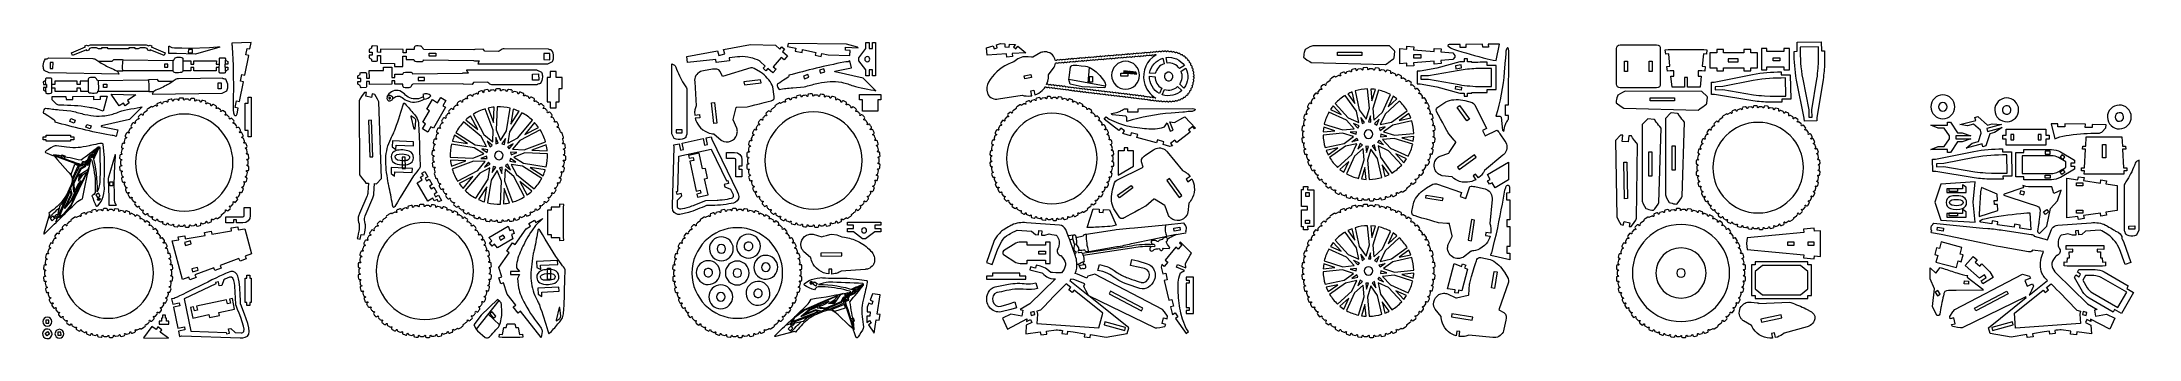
# Model space of a CAD drawing. Header units: centimetres. Extents: x -102 to 105, y -22 to 7.
import ezdxf

# ---------------------------------------------------------------- set-up
doc = ezdxf.new("R2010")
doc.units = ezdxf.units.CM
doc.header["$MEASUREMENT"] = 0
doc.layers.add('Camada 1', color=7, linetype='Continuous')

msp = doc.modelspace()

# ---------------------------------------------------------------- linework, layer by layer
at = {"layer": 'Camada 1', "color": 250, "lineweight": 9}
for points, knots in [([(-92.73591, 6.32975), (-92.73591, 6.32975), (-92.43598, 6.32975), (-92.43598, 6.32975), (-92.43598, 6.32975), (-92.43598, 6.32975), (-92.23802, 6.44972), (-92.23802, 6.44972), (-92.23802, 6.44972), (-92.23802, 6.44972), (-91.74012, 6.44972), (-91.74012, 6.44972), (-91.74012, 6.44972), (-91.74012, 6.44972), (-91.55867, 6.37419), (-91.55867, 6.37419), (-91.55867, 6.37419), (-91.55867, 6.37419), (-91.46502, 6.20525), (-91.46502, 6.20525), (-91.46502, 6.20525), (-91.46502, 6.20525), (-91.29887, 6.13609), (-91.29887, 6.13609), (-91.29887, 6.13609), (-91.29887, 6.13609), (-91.25278, 6.24686), (-91.25278, 6.24686), (-91.25278, 6.24686), (-91.25278, 6.24686), (-89.87934, 5.67516), (-89.87934, 5.67516), (-89.87934, 5.67516), (-89.87934, 5.67516), (-89.76407, 5.95205), (-89.76407, 5.95205), (-89.76407, 5.95205), (-89.76407, 5.95205), (-91.13751, 6.52376), (-91.13751, 6.52376), (-91.13751, 6.52376), (-91.13751, 6.52376), (-91.0914, 6.63452), (-91.0914, 6.63452), (-91.0914, 6.63452), (-91.0914, 6.63452), (-91.25754, 6.70368), (-91.25754, 6.70368), (-91.25754, 6.70368), (-91.25754, 6.70368), (-91.44342, 6.6511), (-91.44342, 6.6511), (-91.44342, 6.6511), (-91.46059, 6.65212), (-91.60467, 6.73625), (-91.74012, 6.74966), (-91.74012, 6.74966), (-91.74012, 6.74966), (-97.031, 6.74966), (-97.031, 6.74966), (-97.031, 6.74966), (-97.16648, 6.73625), (-97.31052, 6.65212), (-97.32771, 6.6511), (-97.32771, 6.6511), (-97.32771, 6.6511), (-97.51357, 6.70368), (-97.51357, 6.70368), (-97.51357, 6.70368), (-97.51357, 6.70368), (-97.67972, 6.63452), (-97.67972, 6.63452), (-97.67972, 6.63452), (-97.67972, 6.63452), (-97.63362, 6.52376), (-97.63362, 6.52376), (-97.63362, 6.52376), (-97.63362, 6.52376), (-99.00706, 5.95205), (-99.00706, 5.95205), (-99.00706, 5.95205), (-99.00706, 5.95205), (-98.89179, 5.67516), (-98.89179, 5.67516), (-98.89179, 5.67516), (-98.89179, 5.67516), (-97.51835, 6.24686), (-97.51835, 6.24686), (-97.51835, 6.24686), (-97.51835, 6.24686), (-97.47224, 6.13609), (-97.47224, 6.13609), (-97.47224, 6.13609), (-97.47224, 6.13609), (-97.30609, 6.20525), (-97.30609, 6.20525), (-97.30609, 6.20525), (-97.30609, 6.20525), (-97.21244, 6.37419), (-97.21244, 6.37419), (-97.21244, 6.37419), (-97.21244, 6.37419), (-97.031, 6.44972), (-97.031, 6.44972), (-97.031, 6.44972), (-97.031, 6.44972), (-96.53311, 6.44972), (-96.53311, 6.44972), (-96.53311, 6.44972), (-96.53311, 6.44972), (-96.33515, 6.32975), (-96.33515, 6.32975), (-96.33515, 6.32975), (-96.33515, 6.32975), (-96.0352, 6.32975), (-96.0352, 6.32975), (-96.0352, 6.32975), (-96.0352, 6.32975), (-96.0352, 6.44972), (-96.0352, 6.44972), (-96.0352, 6.44972), (-96.0352, 6.44972), (-95.43533, 6.44972), (-95.43533, 6.44972), (-95.43533, 6.44972), (-95.43533, 6.44972), (-95.43533, 6.32975), (-95.43533, 6.32975), (-95.43533, 6.32975), (-95.43533, 6.32975), (-93.33578, 6.32975), (-93.33578, 6.32975), (-93.33578, 6.32975), (-93.33578, 6.32975), (-93.33578, 6.44972), (-93.33578, 6.44972), (-93.33578, 6.44972), (-93.33578, 6.44972), (-92.73591, 6.44972), (-92.73591, 6.44972), (-92.73591, 6.44972), (-92.73591, 6.44972), (-92.73591, 6.32975), (-92.73591, 6.32975)], [0, 0, 0, 0, 0.027027027, 0.027027027, 0.027027027, 0.027027027, 0.054054054, 0.054054054, 0.054054054, 0.054054054, 0.081081081, 0.081081081, 0.081081081, 0.081081081, 0.108108108, 0.108108108, 0.108108108, 0.108108108, 0.135135135, 0.135135135, 0.135135135, 0.135135135, 0.162162162, 0.162162162, 0.162162162, 0.162162162, 0.189189189, 0.189189189, 0.189189189, 0.189189189, 0.216216216, 0.216216216, 0.216216216, 0.216216216, 0.243243243, 0.243243243, 0.243243243, 0.243243243, 0.27027027, 0.27027027, 0.27027027, 0.27027027, 0.297297297, 0.297297297, 0.297297297, 0.297297297, 0.324324324, 0.324324324, 0.324324324, 0.324324324, 0.351351351, 0.351351351, 0.351351351, 0.351351351, 0.378378378, 0.378378378, 0.378378378, 0.378378378, 0.405405405, 0.405405405, 0.405405405, 0.405405405, 0.432432432, 0.432432432, 0.432432432, 0.432432432, 0.459459459, 0.459459459, 0.459459459, 0.459459459, 0.486486486, 0.486486486, 0.486486486, 0.486486486, 0.513513514, 0.513513514, 0.513513514, 0.513513514, 0.540540541, 0.540540541, 0.540540541, 0.540540541, 0.567567568, 0.567567568, 0.567567568, 0.567567568, 0.594594595, 0.594594595, 0.594594595, 0.594594595, 0.621621622, 0.621621622, 0.621621622, 0.621621622, 0.648648649, 0.648648649, 0.648648649, 0.648648649, 0.675675676, 0.675675676, 0.675675676, 0.675675676, 0.702702703, 0.702702703, 0.702702703, 0.702702703, 0.72972973, 0.72972973, 0.72972973, 0.72972973, 0.756756757, 0.756756757, 0.756756757, 0.756756757, 0.783783784, 0.783783784, 0.783783784, 0.783783784, 0.810810811, 0.810810811, 0.810810811, 0.810810811, 0.837837838, 0.837837838, 0.837837838, 0.837837838, 0.864864865, 0.864864865, 0.864864865, 0.864864865, 0.891891892, 0.891891892, 0.891891892, 0.891891892, 0.918918919, 0.918918919, 0.918918919, 0.918918919, 0.945945946, 0.945945946, 0.945945946, 0.945945946, 1, 1, 1, 1]), ([(-86.77172, 5.80681), (-86.77172, 5.80681), (-84.37262, 6.49331), (-84.37262, 6.49331), (-84.37262, 6.49331), (-84.42867, 6.57776), (-84.45643, 6.53832), (-84.61674, 6.52349), (-84.61674, 6.52349), (-84.61674, 6.52349), (-85.40099, 6.47657), (-85.40099, 6.47657), (-85.40099, 6.47657), (-85.40099, 6.47657), (-87.34214, 6.41834), (-87.34214, 6.41834), (-87.34214, 6.41834), (-87.34214, 6.41834), (-88.13483, 6.42386), (-88.13483, 6.42386), (-88.13483, 6.42386), (-88.13483, 6.42386), (-88.85406, 6.44246), (-88.85406, 6.44246), (-88.85406, 6.44246), (-88.85406, 6.44246), (-89.10409, 6.4735), (-89.10409, 6.4735), (-89.10409, 6.4735), (-89.10409, 6.4735), (-89.32227, 6.5555), (-89.32227, 6.5555), (-89.32227, 6.5555), (-89.32227, 6.5555), (-89.35127, 6.608), (-89.35127, 6.608), (-89.35127, 6.608), (-89.35127, 6.608), (-89.39849, 6.61803), (-89.39849, 6.61803), (-89.39849, 6.61803), (-89.39849, 6.61803), (-89.39389, 5.86993), (-89.39389, 5.86993), (-89.39389, 5.86993), (-89.39389, 5.86993), (-88.66844, 5.87842), (-88.66844, 5.87842), (-88.66844, 5.87842), (-88.66844, 5.87842), (-86.77172, 5.80681), (-86.77172, 5.80681)], [0, 0, 0, 0, 0.071428571, 0.071428571, 0.071428571, 0.071428571, 0.142857143, 0.142857143, 0.142857143, 0.142857143, 0.214285714, 0.214285714, 0.214285714, 0.214285714, 0.285714286, 0.285714286, 0.285714286, 0.285714286, 0.357142857, 0.357142857, 0.357142857, 0.357142857, 0.428571429, 0.428571429, 0.428571429, 0.428571429, 0.5, 0.5, 0.5, 0.5, 0.571428571, 0.571428571, 0.571428571, 0.571428571, 0.642857143, 0.642857143, 0.642857143, 0.642857143, 0.714285714, 0.714285714, 0.714285714, 0.714285714, 0.785714286, 0.785714286, 0.785714286, 0.785714286, 0.857142857, 0.857142857, 0.857142857, 0.857142857, 1, 1, 1, 1]), ([(-87.08367, 6.27829), (-87.08367, 6.27829), (-87.08907, 5.96214), (-87.08907, 5.96214), (-87.08907, 5.96214), (-87.08907, 5.96214), (-87.49012, 5.96899), (-87.49012, 5.96899), (-87.49012, 5.96899), (-87.49012, 5.96899), (-87.48473, 6.28512), (-87.48473, 6.28512), (-87.48473, 6.28512), (-87.48473, 6.28512), (-87.08367, 6.27829), (-87.08367, 6.27829)], [0, 0, 0, 0, 0.2, 0.2, 0.2, 0.2, 0.4, 0.4, 0.4, 0.4, 0.6, 0.6, 0.6, 0.6, 1, 1, 1, 1]), ([(-82.85532, 0.55377), (-82.85532, 0.55377), (-82.562, 0.49474), (-82.562, 0.49474), (-82.562, 0.49474), (-82.562, 0.49474), (-82.67418, -0.07469), (-82.67418, -0.07469), (-82.67418, -0.07469), (-82.6963, -0.15434), (-82.75332, -0.27578), (-82.85487, -0.25053), (-82.85487, -0.25053), (-82.88953, -0.24193), (-82.94903, -0.21247), (-82.96735, -0.1849), (-82.96735, -0.1849), (-82.99209, -0.14765), (-83.02799, -0.03302), (-83.04004, 0.01966), (-83.04004, 0.01966), (-83.04004, 0.01966), (-83.0757, 0.31726), (-83.0757, 0.31726), (-83.0757, 0.31726), (-83.0757, 0.31726), (-83.05222, 1.71154), (-83.05222, 1.71154), (-83.05222, 1.71154), (-83.03395, 3.25503), (-83.06294, 4.94336), (-83.15701, 6.48231), (-83.15701, 6.48231), (-83.1705, 6.7029), (-83.21617, 6.77274), (-83.21519, 6.91326), (-83.21519, 6.91326), (-83.21519, 6.91326), (-81.28551, 6.977), (-81.28551, 6.977), (-81.28551, 6.977), (-81.28551, 6.977), (-81.40997, 6.32985), (-81.40997, 6.32985), (-81.40997, 6.32985), (-81.40997, 6.32985), (-81.70327, 6.38888), (-81.70327, 6.38888), (-81.70327, 6.38888), (-81.70327, 6.38888), (-81.83368, 5.741), (-81.83368, 5.741), (-81.83368, 5.741), (-81.83368, 5.741), (-81.54037, 5.68197), (-81.54037, 5.68197), (-81.54037, 5.68197), (-81.54037, 5.68197), (-81.9208, 3.73623), (-81.9208, 3.73623), (-81.9208, 3.73623), (-81.9208, 3.73623), (-82.21409, 3.79527), (-82.21409, 3.79527), (-82.21409, 3.79527), (-82.21409, 3.79527), (-82.3445, 3.1474), (-82.3445, 3.1474), (-82.3445, 3.1474), (-82.3445, 3.1474), (-82.05119, 3.08834), (-82.05119, 3.08834), (-82.05119, 3.08834), (-82.05119, 3.08834), (-82.43163, 1.14262), (-82.43163, 1.14262), (-82.43163, 1.14262), (-82.43163, 1.14262), (-82.72492, 1.20164), (-82.72492, 1.20164), (-82.72492, 1.20164), (-82.72492, 1.20164), (-82.85532, 0.55377), (-82.85532, 0.55377)], [0, 0, 0, 0, 0.045454545, 0.045454545, 0.045454545, 0.045454545, 0.090909091, 0.090909091, 0.090909091, 0.090909091, 0.136363636, 0.136363636, 0.136363636, 0.136363636, 0.181818182, 0.181818182, 0.181818182, 0.181818182, 0.227272727, 0.227272727, 0.227272727, 0.227272727, 0.272727273, 0.272727273, 0.272727273, 0.272727273, 0.318181818, 0.318181818, 0.318181818, 0.318181818, 0.363636364, 0.363636364, 0.363636364, 0.363636364, 0.409090909, 0.409090909, 0.409090909, 0.409090909, 0.454545455, 0.454545455, 0.454545455, 0.454545455, 0.5, 0.5, 0.5, 0.5, 0.545454545, 0.545454545, 0.545454545, 0.545454545, 0.590909091, 0.590909091, 0.590909091, 0.590909091, 0.636363636, 0.636363636, 0.636363636, 0.636363636, 0.681818182, 0.681818182, 0.681818182, 0.681818182, 0.727272727, 0.727272727, 0.727272727, 0.727272727, 0.772727273, 0.772727273, 0.772727273, 0.772727273, 0.818181818, 0.818181818, 0.818181818, 0.818181818, 0.863636364, 0.863636364, 0.863636364, 0.863636364, 0.909090909, 0.909090909, 0.909090909, 0.909090909, 1, 1, 1, 1]), ([(-51.9948, 6.30475), (-51.91436, 6.23877), (-51.79694, 6.22824), (-51.69731, 6.21664), (-51.69731, 6.21664), (-51.56565, 6.00783), (-51.49189, 5.81243), (-51.49136, 5.55978), (-51.49136, 5.55978), (-51.4911, 5.43331), (-51.51621, 5.28722), (-51.55872, 5.16811), (-51.55872, 5.16811), (-51.55872, 5.16811), (-51.59631, 5.07563), (-51.59631, 5.07563), (-51.59631, 5.07563), (-51.59631, 5.07563), (-52.06912, 4.85368), (-52.06912, 4.85368), (-52.06912, 4.85368), (-52.06912, 4.85368), (-58.95591, 4.85426), (-58.95591, 4.85426), (-58.95591, 4.85426), (-58.91787, 4.95717), (-58.87714, 5.06978), (-58.79181, 5.14301), (-58.79181, 5.14301), (-58.79181, 5.14301), (-59.29255, 5.15296), (-59.29255, 5.15296), (-59.29255, 5.15296), (-59.29255, 5.15296), (-59.37544, 5.1813), (-59.37544, 5.1813), (-59.37544, 5.1813), (-59.37544, 5.1813), (-64.30487, 5.26597), (-64.30487, 5.26597), (-64.30487, 5.26597), (-64.31699, 5.11503), (-64.37315, 5.09579), (-64.51556, 5.08418), (-64.51556, 5.08418), (-64.69738, 5.06939), (-64.9586, 5.07953), (-65.13444, 5.12114), (-65.13444, 5.12114), (-65.21632, 5.14052), (-65.25285, 5.20035), (-65.25182, 5.28225), (-65.25182, 5.28225), (-65.25182, 5.28225), (-66.03506, 5.29767), (-66.03506, 5.29767), (-66.03506, 5.29767), (-66.03506, 5.29767), (-66.03252, 5.62727), (-66.03252, 5.62727), (-66.03252, 5.62727), (-66.03252, 5.62727), (-66.33239, 5.62981), (-66.33239, 5.62981), (-66.33239, 5.62981), (-66.33239, 5.62981), (-66.3471, 4.59332), (-66.3471, 4.59332), (-66.3471, 4.59332), (-66.3471, 4.59332), (-67.15972, 4.60723), (-67.15972, 4.60723), (-67.15972, 4.60723), (-67.15972, 4.60723), (-67.15455, 4.90809), (-67.15455, 4.90809), (-67.15455, 4.90809), (-67.15455, 4.90809), (-68.54955, 4.93196), (-68.54955, 4.93196), (-68.54955, 4.93196), (-68.54955, 4.93196), (-68.53999, 5.66759), (-68.53999, 5.66759), (-68.53999, 5.66759), (-68.53999, 5.66759), (-68.83988, 5.67015), (-68.83988, 5.67015), (-68.83988, 5.67015), (-68.83988, 5.66924), (-68.83785, 5.1891), (-68.8516, 5.15975), (-68.8516, 5.15975), (-68.87969, 5.09981), (-69.28126, 5.12513), (-69.34039, 5.12725), (-69.34039, 5.12725), (-69.46025, 5.13149), (-69.4471, 5.16018), (-69.44445, 5.32504), (-69.44445, 5.32504), (-69.44445, 5.32504), (-69.67977, 5.46075), (-69.67977, 5.46075), (-69.67977, 5.46075), (-69.67977, 5.46075), (-69.67585, 5.71238), (-69.67585, 5.71238), (-69.67585, 5.71238), (-69.67585, 5.71238), (-69.37601, 5.70773), (-69.37601, 5.70773), (-69.37601, 5.70773), (-69.37601, 5.70773), (-69.37134, 6.0076), (-69.37134, 6.0076), (-69.37134, 6.0076), (-69.37134, 6.0076), (-69.67119, 6.01226), (-69.67119, 6.01226), (-69.67119, 6.01226), (-69.67119, 6.01226), (-69.66728, 6.2639), (-69.66728, 6.2639), (-69.66728, 6.2639), (-69.66728, 6.2639), (-69.43599, 6.41438), (-69.43599, 6.41438), (-69.43599, 6.41438), (-69.43703, 6.50387), (-69.45599, 6.61523), (-69.36671, 6.62163), (-69.36671, 6.62163), (-69.36671, 6.62163), (-68.87669, 6.61357), (-68.87669, 6.61357), (-68.87669, 6.61357), (-68.84994, 6.60336), (-68.83411, 6.57873), (-68.83306, 6.5498), (-68.83306, 6.5498), (-68.83306, 6.5498), (-68.83685, 5.99637), (-68.83685, 5.99637), (-68.83685, 5.99637), (-68.83685, 5.99637), (-68.53747, 5.99366), (-68.53747, 5.99366), (-68.53747, 5.99366), (-68.53747, 5.99366), (-68.53494, 6.31972), (-68.53494, 6.31972), (-68.53494, 6.31972), (-68.53494, 6.31972), (-66.32733, 6.28226), (-66.32733, 6.28226), (-66.32733, 6.28226), (-66.32733, 6.28226), (-66.32936, 5.95602), (-66.32936, 5.95602), (-66.32936, 5.95602), (-66.32936, 5.95602), (-66.02997, 5.95333), (-66.02997, 5.95333), (-66.02997, 5.95333), (-66.02997, 5.95333), (-66.02744, 6.27938), (-66.02744, 6.27938), (-66.02744, 6.27938), (-66.02744, 6.27938), (-65.24345, 6.2648), (-65.24345, 6.2648), (-65.24345, 6.2648), (-65.24243, 6.38146), (-65.28138, 6.53099), (-65.13304, 6.6012), (-65.13304, 6.6012), (-65.02112, 6.65417), (-64.61947, 6.62705), (-64.55551, 6.60037), (-64.55551, 6.60037), (-64.4533, 6.55775), (-64.38546, 6.43143), (-64.35956, 6.32965), (-64.35956, 6.32965), (-64.29523, 6.32718), (-64.27105, 6.2899), (-64.26396, 6.28714), (-64.26396, 6.28714), (-64.26396, 6.28714), (-59.36091, 6.24912), (-59.36091, 6.24912), (-59.36091, 6.24912), (-59.36091, 6.24912), (-59.26676, 6.28582), (-59.26676, 6.28582), (-59.26676, 6.28582), (-59.26676, 6.28582), (-58.42403, 6.29388), (-58.42403, 6.29388), (-58.42403, 6.29388), (-58.42403, 6.29388), (-58.28181, 6.11438), (-58.28181, 6.11438), (-58.28181, 6.11438), (-58.28181, 6.11438), (-56.9144, 6.08783), (-56.9144, 6.08783), (-56.9144, 6.08783), (-56.88544, 6.0963), (-56.66606, 6.27141), (-56.57338, 6.30331), (-56.57338, 6.30331), (-56.50771, 6.3259), (-56.42376, 6.33447), (-56.35458, 6.33574), (-56.35458, 6.33574), (-56.35458, 6.33574), (-52.00863, 6.32164), (-52.00863, 6.32164), (-52.00863, 6.32164), (-52.00863, 6.32164), (-51.9948, 6.30475), (-51.9948, 6.30475)], [0, 0, 0, 0, 0.01754386, 0.01754386, 0.01754386, 0.01754386, 0.035087719, 0.035087719, 0.035087719, 0.035087719, 0.052631579, 0.052631579, 0.052631579, 0.052631579, 0.070175439, 0.070175439, 0.070175439, 0.070175439, 0.087719298, 0.087719298, 0.087719298, 0.087719298, 0.105263158, 0.105263158, 0.105263158, 0.105263158, 0.122807018, 0.122807018, 0.122807018, 0.122807018, 0.140350877, 0.140350877, 0.140350877, 0.140350877, 0.157894737, 0.157894737, 0.157894737, 0.157894737, 0.175438596, 0.175438596, 0.175438596, 0.175438596, 0.192982456, 0.192982456, 0.192982456, 0.192982456, 0.210526316, 0.210526316, 0.210526316, 0.210526316, 0.228070175, 0.228070175, 0.228070175, 0.228070175, 0.245614035, 0.245614035, 0.245614035, 0.245614035, 0.263157895, 0.263157895, 0.263157895, 0.263157895, 0.280701754, 0.280701754, 0.280701754, 0.280701754, 0.298245614, 0.298245614, 0.298245614, 0.298245614, 0.315789474, 0.315789474, 0.315789474, 0.315789474, 0.333333333, 0.333333333, 0.333333333, 0.333333333, 0.350877193, 0.350877193, 0.350877193, 0.350877193, 0.368421053, 0.368421053, 0.368421053, 0.368421053, 0.385964912, 0.385964912, 0.385964912, 0.385964912, 0.403508772, 0.403508772, 0.403508772, 0.403508772, 0.421052632, 0.421052632, 0.421052632, 0.421052632, 0.438596491, 0.438596491, 0.438596491, 0.438596491, 0.456140351, 0.456140351, 0.456140351, 0.456140351, 0.473684211, 0.473684211, 0.473684211, 0.473684211, 0.49122807, 0.49122807, 0.49122807, 0.49122807, 0.50877193, 0.50877193, 0.50877193, 0.50877193, 0.526315789, 0.526315789, 0.526315789, 0.526315789, 0.543859649, 0.543859649, 0.543859649, 0.543859649, 0.561403509, 0.561403509, 0.561403509, 0.561403509, 0.578947368, 0.578947368, 0.578947368, 0.578947368, 0.596491228, 0.596491228, 0.596491228, 0.596491228, 0.614035088, 0.614035088, 0.614035088, 0.614035088, 0.631578947, 0.631578947, 0.631578947, 0.631578947, 0.649122807, 0.649122807, 0.649122807, 0.649122807, 0.666666667, 0.666666667, 0.666666667, 0.666666667, 0.684210526, 0.684210526, 0.684210526, 0.684210526, 0.701754386, 0.701754386, 0.701754386, 0.701754386, 0.719298246, 0.719298246, 0.719298246, 0.719298246, 0.736842105, 0.736842105, 0.736842105, 0.736842105, 0.754385965, 0.754385965, 0.754385965, 0.754385965, 0.771929825, 0.771929825, 0.771929825, 0.771929825, 0.789473684, 0.789473684, 0.789473684, 0.789473684, 0.807017544, 0.807017544, 0.807017544, 0.807017544, 0.824561404, 0.824561404, 0.824561404, 0.824561404, 0.842105263, 0.842105263, 0.842105263, 0.842105263, 0.859649123, 0.859649123, 0.859649123, 0.859649123, 0.877192982, 0.877192982, 0.877192982, 0.877192982, 0.894736842, 0.894736842, 0.894736842, 0.894736842, 0.912280702, 0.912280702, 0.912280702, 0.912280702, 0.929824561, 0.929824561, 0.929824561, 0.929824561, 0.947368421, 0.947368421, 0.947368421, 0.947368421, 0.964912281, 0.964912281, 0.964912281, 0.964912281, 1, 1, 1, 1]), ([(-30.36764, 4.40649), (-30.36764, 4.40649), (-29.87804, 3.97812), (-29.87804, 3.97812), (-29.87804, 3.97812), (-29.87804, 3.97812), (-29.56527, 4.34188), (-29.56527, 4.34188), (-29.56527, 4.34188), (-29.56527, 4.34188), (-29.84352, 4.57016), (-29.84352, 4.57016), (-29.84352, 4.57016), (-29.84352, 4.57016), (-29.0611, 5.48009), (-29.0611, 5.48009), (-29.0611, 5.48009), (-29.0611, 5.48009), (-28.78283, 5.2518), (-28.78283, 5.2518), (-28.78283, 5.2518), (-28.78283, 5.2518), (-28.43837, 5.65238), (-28.43837, 5.65238), (-28.43837, 5.65238), (-28.43837, 5.65238), (-28.92796, 6.08076), (-28.92796, 6.08076), (-28.92796, 6.08076), (-28.92796, 6.08076), (-28.73046, 6.30648), (-28.73046, 6.30648), (-28.73046, 6.30648), (-28.73046, 6.30648), (-29.00133, 6.54349), (-29.00133, 6.54349), (-29.00133, 6.54349), (-29.00133, 6.54349), (-29.19884, 6.31776), (-29.19884, 6.31776), (-29.19884, 6.31776), (-29.19884, 6.31776), (-29.63114, 6.69615), (-29.63114, 6.69615), (-29.63114, 6.69615), (-29.63114, 6.69615), (-32.07037, 6.75413), (-32.07037, 6.75413), (-32.07037, 6.75413), (-32.07037, 6.75413), (-34.74138, 6.26744), (-34.74138, 6.26744), (-34.74138, 6.26744), (-34.74138, 6.26744), (-34.62487, 5.85862), (-34.62487, 5.85862), (-34.62487, 5.85862), (-34.62487, 5.85862), (-35.20177, 5.69424), (-35.20177, 5.69424), (-35.20177, 5.69424), (-35.20177, 5.69424), (-35.33272, 6.15381), (-35.33272, 6.15381), (-35.33272, 6.15381), (-35.33272, 6.15381), (-38.36506, 5.57118), (-38.36506, 5.57118), (-38.36506, 5.57118), (-38.36506, 5.57118), (-38.29552, 4.97536), (-38.29552, 4.97536), (-38.29552, 4.97536), (-38.29552, 4.97536), (-35.50823, 5.30054), (-35.50823, 5.30054), (-35.50823, 5.30054), (-35.50823, 5.30054), (-35.47347, 5.0026), (-35.47347, 5.0026), (-35.47347, 5.0026), (-35.47347, 5.0026), (-34.15286, 5.15667), (-34.15286, 5.15667), (-34.15286, 5.15667), (-34.15286, 5.15667), (-34.18762, 5.45459), (-34.18762, 5.45459), (-34.18762, 5.45459), (-33.38679, 5.54801), (-32.85729, 5.64995), (-32.06822, 5.46706), (-32.06822, 5.46706), (-31.7802, 5.40029), (-31.46282, 5.28665), (-31.19798, 5.15527), (-31.19798, 5.15527), (-31.11987, 5.11652), (-31.16514, 5.12078), (-31.13379, 5.07669), (-31.13379, 5.07669), (-31.13379, 5.07669), (-30.6386, 4.6434), (-30.6386, 4.6434), (-30.6386, 4.6434), (-30.6386, 4.6434), (-30.83609, 4.41769), (-30.83609, 4.41769), (-30.83609, 4.41769), (-30.83609, 4.41769), (-30.56522, 4.18067), (-30.56522, 4.18067), (-30.56522, 4.18067), (-30.56522, 4.18067), (-30.36764, 4.40649), (-30.36764, 4.40649)], [0, 0, 0, 0, 0.033333333, 0.033333333, 0.033333333, 0.033333333, 0.066666667, 0.066666667, 0.066666667, 0.066666667, 0.1, 0.1, 0.1, 0.1, 0.133333333, 0.133333333, 0.133333333, 0.133333333, 0.166666667, 0.166666667, 0.166666667, 0.166666667, 0.2, 0.2, 0.2, 0.2, 0.233333333, 0.233333333, 0.233333333, 0.233333333, 0.266666667, 0.266666667, 0.266666667, 0.266666667, 0.3, 0.3, 0.3, 0.3, 0.333333333, 0.333333333, 0.333333333, 0.333333333, 0.366666667, 0.366666667, 0.366666667, 0.366666667, 0.4, 0.4, 0.4, 0.4, 0.433333333, 0.433333333, 0.433333333, 0.433333333, 0.466666667, 0.466666667, 0.466666667, 0.466666667, 0.5, 0.5, 0.5, 0.5, 0.533333333, 0.533333333, 0.533333333, 0.533333333, 0.566666667, 0.566666667, 0.566666667, 0.566666667, 0.6, 0.6, 0.6, 0.6, 0.633333333, 0.633333333, 0.633333333, 0.633333333, 0.666666667, 0.666666667, 0.666666667, 0.666666667, 0.7, 0.7, 0.7, 0.7, 0.733333333, 0.733333333, 0.733333333, 0.733333333, 0.766666667, 0.766666667, 0.766666667, 0.766666667, 0.8, 0.8, 0.8, 0.8, 0.833333333, 0.833333333, 0.833333333, 0.833333333, 0.866666667, 0.866666667, 0.866666667, 0.866666667, 0.9, 0.9, 0.9, 0.9, 0.933333333, 0.933333333, 0.933333333, 0.933333333, 1, 1, 1, 1]), ([(-25.72107, 5.7011), (-25.72107, 5.7011), (-25.65919, 5.99459), (-25.65919, 5.99459), (-25.65919, 5.99459), (-25.65919, 5.99459), (-26.94813, 6.26632), (-26.94813, 6.26632), (-26.94813, 6.26632), (-26.94813, 6.26632), (-27.00999, 5.97283), (-27.00999, 5.97283), (-27.00999, 5.97283), (-27.00999, 5.97283), (-27.67475, 6.11299), (-27.67475, 6.11299), (-27.67475, 6.11299), (-27.67475, 6.11299), (-27.61288, 6.40648), (-27.61288, 6.40648), (-27.61288, 6.40648), (-27.61288, 6.40648), (-28.42322, 6.57731), (-28.42322, 6.57731), (-28.42322, 6.57731), (-28.42322, 6.57731), (-28.36448, 6.85589), (-28.36448, 6.85589), (-28.36448, 6.85589), (-28.36448, 6.85589), (-22.63496, 6.80256), (-22.63496, 6.80256), (-22.63496, 6.80256), (-22.63496, 6.80256), (-21.55648, 6.51358), (-21.55648, 6.51358), (-21.55648, 6.51358), (-21.55648, 6.51358), (-21.48442, 6.42522), (-21.48442, 6.42522), (-21.48442, 6.42522), (-21.48442, 6.42522), (-22.71542, 6.50227), (-22.71542, 6.50227), (-22.71542, 6.50227), (-22.71542, 6.50227), (-22.73415, 6.20294), (-22.73415, 6.20294), (-22.73415, 6.20294), (-22.73415, 6.20294), (-22.2552, 6.17295), (-22.2552, 6.17295), (-22.2552, 6.17295), (-22.2552, 6.17295), (-22.28518, 5.69398), (-22.28518, 5.69398), (-22.28518, 5.69398), (-22.28518, 5.69398), (-24.42471, 5.73432), (-24.42471, 5.73432), (-24.42471, 5.73432), (-24.42471, 5.73432), (-25.04399, 5.8649), (-25.04399, 5.8649), (-25.04399, 5.8649), (-25.04399, 5.8649), (-25.10586, 5.5714), (-25.10586, 5.5714), (-25.10586, 5.5714), (-25.10586, 5.5714), (-25.72107, 5.7011), (-25.72107, 5.7011)], [0, 0, 0, 0, 0.052631579, 0.052631579, 0.052631579, 0.052631579, 0.105263158, 0.105263158, 0.105263158, 0.105263158, 0.157894737, 0.157894737, 0.157894737, 0.157894737, 0.210526316, 0.210526316, 0.210526316, 0.210526316, 0.263157895, 0.263157895, 0.263157895, 0.263157895, 0.315789474, 0.315789474, 0.315789474, 0.315789474, 0.368421053, 0.368421053, 0.368421053, 0.368421053, 0.421052632, 0.421052632, 0.421052632, 0.421052632, 0.473684211, 0.473684211, 0.473684211, 0.473684211, 0.526315789, 0.526315789, 0.526315789, 0.526315789, 0.578947368, 0.578947368, 0.578947368, 0.578947368, 0.631578947, 0.631578947, 0.631578947, 0.631578947, 0.684210526, 0.684210526, 0.684210526, 0.684210526, 0.736842105, 0.736842105, 0.736842105, 0.736842105, 0.789473684, 0.789473684, 0.789473684, 0.789473684, 0.842105263, 0.842105263, 0.842105263, 0.842105263, 0.894736842, 0.894736842, 0.894736842, 0.894736842, 1, 1, 1, 1]), ([(-21.41982, 5.46836), (-21.41982, 5.46836), (-21.41981, 5.16842), (-21.41981, 5.16842), (-21.41981, 5.16842), (-21.41981, 5.16842), (-20.73015, 4.26262), (-20.73015, 4.26262), (-20.73015, 4.26262), (-20.73015, 4.26262), (-20.73012, 3.66276), (-20.73012, 3.66276), (-20.73012, 3.66276), (-20.73012, 3.66276), (-20.40385, 3.66276), (-20.40385, 3.66276), (-20.40385, 3.66276), (-20.40385, 3.66276), (-20.40386, 4.26263), (-20.40386, 4.26263), (-20.40386, 4.26263), (-20.40386, 4.26263), (-20.0776, 4.26265), (-20.0776, 4.26265), (-20.0776, 4.26265), (-20.0776, 4.26265), (-20.0776, 3.66277), (-20.0776, 3.66277), (-20.0776, 3.66277), (-20.0776, 3.66277), (-19.7513, 3.66279), (-19.7513, 3.66279), (-19.7513, 3.66279), (-19.7513, 3.66279), (-19.75142, 6.96208), (-19.75142, 6.96208), (-19.75142, 6.96208), (-19.75142, 6.96208), (-20.07768, 6.96208), (-20.07768, 6.96208), (-20.07768, 6.96208), (-20.07768, 6.96208), (-20.07767, 6.36222), (-20.07767, 6.36222), (-20.07767, 6.36222), (-20.07767, 6.36222), (-20.40396, 6.36221), (-20.40396, 6.36221), (-20.40396, 6.36221), (-20.40396, 6.36221), (-20.404, 6.96208), (-20.404, 6.96208), (-20.404, 6.96208), (-20.404, 6.96208), (-20.73019, 6.96205), (-20.73019, 6.96205), (-20.73019, 6.96205), (-20.73019, 6.96205), (-20.73017, 6.36218), (-20.73017, 6.36218), (-20.73017, 6.36218), (-20.73017, 6.36218), (-21.41982, 5.46836), (-21.41982, 5.46836)], [0, 0, 0, 0, 0.058823529, 0.058823529, 0.058823529, 0.058823529, 0.117647059, 0.117647059, 0.117647059, 0.117647059, 0.176470588, 0.176470588, 0.176470588, 0.176470588, 0.235294118, 0.235294118, 0.235294118, 0.235294118, 0.294117647, 0.294117647, 0.294117647, 0.294117647, 0.352941176, 0.352941176, 0.352941176, 0.352941176, 0.411764706, 0.411764706, 0.411764706, 0.411764706, 0.470588235, 0.470588235, 0.470588235, 0.470588235, 0.529411765, 0.529411765, 0.529411765, 0.529411765, 0.588235294, 0.588235294, 0.588235294, 0.588235294, 0.647058824, 0.647058824, 0.647058824, 0.647058824, 0.705882353, 0.705882353, 0.705882353, 0.705882353, 0.764705882, 0.764705882, 0.764705882, 0.764705882, 0.823529412, 0.823529412, 0.823529412, 0.823529412, 0.882352941, 0.882352941, 0.882352941, 0.882352941, 1, 1, 1, 1]), ([(-6.27798, 5.57027), (-6.27798, 5.57027), (-6.29811, 5.86953), (-6.29811, 5.86953), (-6.29811, 5.86953), (-6.29811, 5.86953), (-4.94806, 5.96035), (-4.94806, 5.96035), (-4.94806, 5.96035), (-4.94806, 5.96035), (-5.72857, 6.59243), (-5.72857, 6.59243), (-5.72857, 6.59243), (-5.72857, 6.59243), (-5.92568, 6.34901), (-5.92568, 6.34901), (-5.92568, 6.34901), (-5.92568, 6.34901), (-6.15878, 6.53778), (-6.15878, 6.53778), (-6.15878, 6.53778), (-6.15878, 6.53778), (-5.96166, 6.78119), (-5.96166, 6.78119), (-5.96166, 6.78119), (-5.96166, 6.78119), (-6.57427, 6.81276), (-6.57427, 6.81276), (-6.57427, 6.81276), (-6.57427, 6.81276), (-6.58975, 6.51256), (-6.58975, 6.51256), (-6.58975, 6.51256), (-6.58975, 6.51256), (-7.02465, 6.53499), (-7.02465, 6.53499), (-7.02465, 6.53499), (-7.02465, 6.53499), (-7.00917, 6.83518), (-7.00917, 6.83518), (-7.00917, 6.83518), (-7.00917, 6.83518), (-7.44737, 6.85778), (-7.44737, 6.85778), (-7.44737, 6.85778), (-7.44737, 6.85778), (-7.85524, 6.73665), (-7.85524, 6.73665), (-7.85524, 6.73665), (-7.85524, 6.73665), (-7.76987, 6.44913), (-7.76987, 6.44913), (-7.76987, 6.44913), (-7.76987, 6.44913), (-8.08482, 6.35558), (-8.08482, 6.35558), (-8.08482, 6.35558), (-8.08482, 6.35558), (-8.17019, 6.64312), (-8.17019, 6.64312), (-8.17019, 6.64312), (-8.17019, 6.64312), (-8.82201, 6.44953), (-8.82201, 6.44953), (-8.82201, 6.44953), (-8.82201, 6.44953), (-8.76761, 5.70339), (-8.76761, 5.70339), (-8.76761, 5.70339), (-8.76761, 5.70339), (-6.85784, 5.83187), (-6.85784, 5.83187), (-6.85784, 5.83187), (-6.85784, 5.83187), (-6.83769, 5.5326), (-6.83769, 5.5326), (-6.83769, 5.5326), (-6.83769, 5.5326), (-6.27798, 5.57027), (-6.27798, 5.57027)], [0, 0, 0, 0, 0.047619048, 0.047619048, 0.047619048, 0.047619048, 0.095238095, 0.095238095, 0.095238095, 0.095238095, 0.142857143, 0.142857143, 0.142857143, 0.142857143, 0.19047619, 0.19047619, 0.19047619, 0.19047619, 0.238095238, 0.238095238, 0.238095238, 0.238095238, 0.285714286, 0.285714286, 0.285714286, 0.285714286, 0.333333333, 0.333333333, 0.333333333, 0.333333333, 0.380952381, 0.380952381, 0.380952381, 0.380952381, 0.428571429, 0.428571429, 0.428571429, 0.428571429, 0.476190476, 0.476190476, 0.476190476, 0.476190476, 0.523809524, 0.523809524, 0.523809524, 0.523809524, 0.571428571, 0.571428571, 0.571428571, 0.571428571, 0.619047619, 0.619047619, 0.619047619, 0.619047619, 0.666666667, 0.666666667, 0.666666667, 0.666666667, 0.714285714, 0.714285714, 0.714285714, 0.714285714, 0.761904762, 0.761904762, 0.761904762, 0.761904762, 0.80952381, 0.80952381, 0.80952381, 0.80952381, 0.857142857, 0.857142857, 0.857142857, 0.857142857, 0.904761905, 0.904761905, 0.904761905, 0.904761905, 1, 1, 1, 1]), ([(31.26591, 5.34821), (31.07313, 5.21836), (30.85177, 5.04694), (30.66666, 4.90512), (30.66666, 4.90512), (30.66666, 4.90512), (30.50161, 4.7782), (30.50161, 4.7782), (30.50161, 4.7782), (30.50161, 4.7782), (23.18383, 4.99826), (23.18383, 4.99826), (23.18383, 4.99826), (23.0446, 5.02079), (22.52985, 5.4245), (22.40958, 5.51775), (22.40958, 5.51775), (22.43961, 5.7744), (22.46321, 5.91327), (22.54472, 6.16073), (22.54472, 6.16073), (22.54472, 6.16073), (22.58497, 6.27592), (22.58497, 6.27592), (22.58497, 6.27592), (22.58497, 6.27592), (23.0384, 6.52827), (23.0384, 6.52827), (23.0384, 6.52827), (23.0384, 6.52827), (23.32091, 6.64665), (23.32091, 6.64665), (23.32091, 6.64665), (23.32091, 6.64665), (30.87263, 6.64473), (30.87263, 6.64473), (30.87263, 6.64473), (30.87263, 6.64473), (31.38171, 6.14501), (31.38171, 6.14501), (31.38171, 6.14501), (31.38171, 6.14501), (31.41932, 6.06671), (31.41932, 6.06671), (31.41932, 6.06671), (31.41932, 6.06671), (31.36221, 5.46805), (31.36221, 5.46805), (31.36221, 5.46805), (31.36221, 5.46805), (31.31667, 5.37456), (31.31667, 5.37456), (31.31667, 5.37456), (31.31667, 5.37456), (31.26591, 5.34821), (31.26591, 5.34821)], [0, 0, 0, 0, 0.066666667, 0.066666667, 0.066666667, 0.066666667, 0.133333333, 0.133333333, 0.133333333, 0.133333333, 0.2, 0.2, 0.2, 0.2, 0.266666667, 0.266666667, 0.266666667, 0.266666667, 0.333333333, 0.333333333, 0.333333333, 0.333333333, 0.4, 0.4, 0.4, 0.4, 0.466666667, 0.466666667, 0.466666667, 0.466666667, 0.533333333, 0.533333333, 0.533333333, 0.533333333, 0.6, 0.6, 0.6, 0.6, 0.666666667, 0.666666667, 0.666666667, 0.666666667, 0.733333333, 0.733333333, 0.733333333, 0.733333333, 0.8, 0.8, 0.8, 0.8, 0.866666667, 0.866666667, 0.866666667, 0.866666667, 1, 1, 1, 1]), ([(35.97401, 4.89516), (35.97401, 4.89516), (35.94949, 5.19409), (35.94949, 5.19409), (35.94949, 5.19409), (35.94949, 5.19409), (37.13767, 5.29154), (37.13767, 5.29154), (37.13767, 5.29154), (37.13767, 5.29154), (37.32262, 5.52766), (37.32262, 5.52766), (37.32262, 5.52766), (37.32262, 5.52766), (37.32262, 5.69719), (37.32262, 5.69719), (37.32262, 5.69719), (37.32262, 5.69719), (37.13767, 5.9333), (37.13767, 5.9333), (37.13767, 5.9333), (37.13767, 5.9333), (35.94949, 6.03076), (35.94949, 6.03076), (35.94949, 6.03076), (35.94949, 6.03076), (35.97401, 6.32969), (35.97401, 6.32969), (35.97401, 6.32969), (35.97401, 6.32969), (35.3047, 6.38457), (35.3047, 6.38457), (35.3047, 6.38457), (35.3047, 6.38457), (35.28018, 6.08564), (35.28018, 6.08564), (35.28018, 6.08564), (35.28018, 6.08564), (33.25585, 6.25161), (33.25585, 6.25161), (33.25585, 6.25161), (33.25585, 6.25161), (33.28036, 6.55054), (33.28036, 6.55054), (33.28036, 6.55054), (33.28036, 6.55054), (32.6056, 6.60586), (32.6056, 6.60586), (32.6056, 6.60586), (32.6056, 6.60586), (32.58108, 6.30693), (32.58108, 6.30693), (32.58108, 6.30693), (32.58108, 6.30693), (31.90631, 6.36226), (31.90631, 6.36226), (31.90631, 6.36226), (31.90631, 6.36226), (31.90631, 4.86258), (31.90631, 4.86258), (31.90631, 4.86258), (31.90631, 4.86258), (32.58108, 4.91791), (32.58108, 4.91791), (32.58108, 4.91791), (32.58108, 4.91791), (32.6056, 4.61897), (32.6056, 4.61897), (32.6056, 4.61897), (32.6056, 4.61897), (33.28036, 4.67428), (33.28036, 4.67428), (33.28036, 4.67428), (33.28036, 4.67428), (33.25585, 4.97322), (33.25585, 4.97322), (33.25585, 4.97322), (33.25585, 4.97322), (35.28018, 5.1392), (35.28018, 5.1392), (35.28018, 5.1392), (35.28018, 5.1392), (35.3047, 4.84026), (35.3047, 4.84026), (35.3047, 4.84026), (35.3047, 4.84026), (35.97401, 4.89516), (35.97401, 4.89516)], [0, 0, 0, 0, 0.043478261, 0.043478261, 0.043478261, 0.043478261, 0.086956522, 0.086956522, 0.086956522, 0.086956522, 0.130434783, 0.130434783, 0.130434783, 0.130434783, 0.173913043, 0.173913043, 0.173913043, 0.173913043, 0.217391304, 0.217391304, 0.217391304, 0.217391304, 0.260869565, 0.260869565, 0.260869565, 0.260869565, 0.304347826, 0.304347826, 0.304347826, 0.304347826, 0.347826087, 0.347826087, 0.347826087, 0.347826087, 0.391304348, 0.391304348, 0.391304348, 0.391304348, 0.434782609, 0.434782609, 0.434782609, 0.434782609, 0.47826087, 0.47826087, 0.47826087, 0.47826087, 0.52173913, 0.52173913, 0.52173913, 0.52173913, 0.565217391, 0.565217391, 0.565217391, 0.565217391, 0.608695652, 0.608695652, 0.608695652, 0.608695652, 0.652173913, 0.652173913, 0.652173913, 0.652173913, 0.695652174, 0.695652174, 0.695652174, 0.695652174, 0.739130435, 0.739130435, 0.739130435, 0.739130435, 0.782608696, 0.782608696, 0.782608696, 0.782608696, 0.826086957, 0.826086957, 0.826086957, 0.826086957, 0.869565217, 0.869565217, 0.869565217, 0.869565217, 0.913043478, 0.913043478, 0.913043478, 0.913043478, 1, 1, 1, 1]), ([(36.7528, 6.76759), (36.7528, 6.76759), (37.83753, 6.78), (37.83753, 6.78), (37.83753, 6.78), (37.83753, 6.78), (37.83953, 6.48008), (37.83953, 6.48008), (37.83953, 6.48008), (37.83953, 6.48008), (38.39721, 6.48374), (38.39721, 6.48374), (38.39721, 6.48374), (38.39721, 6.48374), (38.39524, 6.78367), (38.39524, 6.78367), (38.39524, 6.78367), (38.39524, 6.78367), (40.06819, 6.79928), (40.06819, 6.79928), (40.06819, 6.79928), (40.06819, 6.79928), (40.07098, 6.49987), (40.07098, 6.49987), (40.07098, 6.49987), (40.07098, 6.49987), (40.62866, 6.50508), (40.62866, 6.50508), (40.62866, 6.50508), (40.62866, 6.50508), (40.62586, 6.80448), (40.62586, 6.80448), (40.62586, 6.80448), (40.62586, 6.80448), (41.73946, 6.81489), (41.73946, 6.81489), (41.73946, 6.81489), (41.73946, 6.81489), (41.4087, 5.17483), (41.4087, 5.17483), (41.4087, 5.17483), (41.4087, 5.17483), (41.11329, 5.22144), (41.11329, 5.22144), (41.11329, 5.22144), (41.11329, 5.22144), (40.51313, 5.36401), (40.51313, 5.36401), (40.51313, 5.36401), (39.4735, 5.61827), (38.21564, 5.9704), (37.2026, 6.31779), (37.2026, 6.31779), (36.97985, 6.39418), (36.81933, 6.47521), (36.63923, 6.62883), (36.63923, 6.62883), (36.64106, 6.7219), (36.66, 6.75094), (36.7528, 6.76759)], [0, 0, 0, 0, 0.0625, 0.0625, 0.0625, 0.0625, 0.125, 0.125, 0.125, 0.125, 0.1875, 0.1875, 0.1875, 0.1875, 0.25, 0.25, 0.25, 0.25, 0.3125, 0.3125, 0.3125, 0.3125, 0.375, 0.375, 0.375, 0.375, 0.4375, 0.4375, 0.4375, 0.4375, 0.5, 0.5, 0.5, 0.5, 0.5625, 0.5625, 0.5625, 0.5625, 0.625, 0.625, 0.625, 0.625, 0.6875, 0.6875, 0.6875, 0.6875, 0.75, 0.75, 0.75, 0.75, 0.8125, 0.8125, 0.8125, 0.8125, 0.875, 0.875, 0.875, 0.875, 1, 1, 1, 1]), ([(42.38991, -0.93517), (42.32519, -1.07252), (42.29756, -1.15493), (42.26266, -1.30441), (42.26266, -1.30441), (42.26266, -1.30441), (42.14919, -1.81566), (42.14919, -1.81566), (42.14919, -1.81566), (42.11555, -1.79604), (42.02761, -1.74121), (42.01974, -1.70196), (42.01974, -1.70196), (42.01974, -1.70196), (41.90153, -0.40203), (41.90153, -0.40203), (41.90153, -0.40203), (41.88236, -0.34379), (41.81219, -0.29428), (41.74562, -0.29335), (41.74562, -0.29335), (41.74562, -0.29335), (41.37736, -0.30738), (41.37736, -0.30738), (41.37736, -0.30738), (41.83001, 1.12445), (42.06758, 2.5886), (42.19671, 4.0836), (42.19671, 4.0836), (42.19671, 4.0836), (42.2882, 5.21374), (42.2882, 5.21374), (42.2882, 5.21374), (42.31199, 5.44489), (42.34261, 5.70319), (42.3545, 5.93281), (42.3545, 5.93281), (42.36232, 6.08369), (42.35873, 6.16859), (42.42651, 6.30932), (42.42651, 6.30932), (42.44043, 6.33824), (42.48521, 6.41304), (42.51177, 6.42893), (42.51177, 6.42893), (42.51177, 6.42893), (42.55587, 6.4405), (42.55587, 6.4405), (42.55587, 6.4405), (42.55587, 6.4405), (42.59623, 6.40451), (42.59623, 6.40451), (42.59623, 6.40451), (42.59623, 6.40451), (42.6293, 6.30944), (42.6293, 6.30944), (42.6293, 6.30944), (42.6293, 6.30944), (42.6515, 6.14371), (42.6515, 6.14371), (42.6515, 6.14371), (42.6515, 6.14371), (42.62696, 0.80682), (42.62696, 0.80682), (42.62696, 0.80682), (42.62696, 0.80682), (42.3288, 0.80818), (42.3288, 0.80818), (42.3288, 0.80818), (42.3288, 0.80818), (42.3241, -0.22984), (42.3241, -0.22984), (42.3241, -0.22984), (42.3241, -0.22984), (42.62227, -0.23118), (42.62227, -0.23118), (42.62227, -0.23118), (42.62186, -0.30886), (42.6246, -0.53225), (42.59911, -0.59233), (42.59911, -0.59233), (42.57291, -0.65404), (42.44128, -0.839), (42.38991, -0.93517)], [0, 0, 0, 0, 0.045454545, 0.045454545, 0.045454545, 0.045454545, 0.090909091, 0.090909091, 0.090909091, 0.090909091, 0.136363636, 0.136363636, 0.136363636, 0.136363636, 0.181818182, 0.181818182, 0.181818182, 0.181818182, 0.227272727, 0.227272727, 0.227272727, 0.227272727, 0.272727273, 0.272727273, 0.272727273, 0.272727273, 0.318181818, 0.318181818, 0.318181818, 0.318181818, 0.363636364, 0.363636364, 0.363636364, 0.363636364, 0.409090909, 0.409090909, 0.409090909, 0.409090909, 0.454545455, 0.454545455, 0.454545455, 0.454545455, 0.5, 0.5, 0.5, 0.5, 0.545454545, 0.545454545, 0.545454545, 0.545454545, 0.590909091, 0.590909091, 0.590909091, 0.590909091, 0.636363636, 0.636363636, 0.636363636, 0.636363636, 0.681818182, 0.681818182, 0.681818182, 0.681818182, 0.727272727, 0.727272727, 0.727272727, 0.727272727, 0.772727273, 0.772727273, 0.772727273, 0.772727273, 0.818181818, 0.818181818, 0.818181818, 0.818181818, 0.863636364, 0.863636364, 0.863636364, 0.863636364, 0.909090909, 0.909090909, 0.909090909, 0.909090909, 1, 1, 1, 1]), ([(53.61806, 2.50168), (53.61806, 2.50168), (57.21084, 2.50168), (57.21084, 2.50168), (57.21084, 2.50168), (57.4508, 2.50168), (57.57071, 2.62845), (57.57071, 2.86156), (57.57071, 2.86156), (57.57071, 2.86156), (57.57071, 6.36328), (57.57071, 6.36328), (57.57071, 6.36328), (57.57071, 6.60058), (57.44813, 6.72317), (57.21084, 6.72317), (57.21084, 6.72317), (57.21084, 6.72317), (53.61806, 6.72317), (53.61806, 6.72317), (53.61806, 6.72317), (53.38075, 6.72317), (53.25817, 6.6006), (53.25817, 6.36328), (53.25817, 6.36328), (53.25817, 6.36328), (53.25817, 2.86156), (53.25817, 2.86156), (53.25817, 2.86156), (53.25817, 2.62771), (53.40523, 2.50168), (53.61806, 2.50168)], [0, 0, 0, 0, 0.111111111, 0.111111111, 0.111111111, 0.111111111, 0.222222222, 0.222222222, 0.222222222, 0.222222222, 0.333333333, 0.333333333, 0.333333333, 0.333333333, 0.444444444, 0.444444444, 0.444444444, 0.444444444, 0.555555556, 0.555555556, 0.555555556, 0.555555556, 0.666666667, 0.666666667, 0.666666667, 0.666666667, 0.777777778, 0.777777778, 0.777777778, 0.777777778, 1, 1, 1, 1]), ([(61.87105, 6.27733), (61.87105, 6.27733), (58.35787, 6.27733), (58.35787, 6.27733), (58.35787, 6.27733), (58.35787, 6.27733), (58.06506, 6.24901), (58.06506, 6.24901), (58.06506, 6.24901), (58.06506, 6.24901), (58.10609, 5.82493), (58.10609, 5.82493), (58.10609, 5.82493), (58.10609, 5.82493), (58.39891, 5.85324), (58.39891, 5.85324), (58.39891, 5.85324), (58.39891, 5.85324), (58.51717, 4.63046), (58.51717, 4.63046), (58.51717, 4.63046), (58.51717, 4.63046), (58.22436, 4.60214), (58.22436, 4.60214), (58.22436, 4.60214), (58.22436, 4.60214), (58.26854, 4.14531), (58.26854, 4.14531), (58.26854, 4.14531), (58.26854, 4.14531), (58.56136, 4.17363), (58.56136, 4.17363), (58.56136, 4.17363), (58.56136, 4.17363), (58.91108, 4.17426), (58.91108, 4.17426), (58.91108, 4.17426), (58.91108, 4.17426), (58.91108, 3.64319), (58.91108, 3.64319), (58.91108, 3.64319), (58.91108, 3.64319), (58.62521, 3.64319), (58.62521, 3.64319), (58.62521, 3.64319), (58.62521, 3.64319), (58.72777, 2.54754), (58.72777, 2.54754), (58.72777, 2.54754), (58.72777, 2.54754), (59.9645, 2.54754), (59.9645, 2.54754), (59.9645, 2.54754), (59.9645, 2.54754), (59.9645, 3.50732), (59.9645, 3.50732), (59.9645, 3.50732), (59.9645, 3.50732), (60.26443, 3.50732), (60.26443, 3.50732), (60.26443, 3.50732), (60.26443, 3.50732), (60.26443, 2.54754), (60.26443, 2.54754), (60.26443, 2.54754), (60.26443, 2.54754), (61.50114, 2.54754), (61.50114, 2.54754), (61.50114, 2.54754), (61.50114, 2.54754), (61.60371, 3.64319), (61.60371, 3.64319), (61.60371, 3.64319), (61.60371, 3.64319), (61.31785, 3.64319), (61.31785, 3.64319), (61.31785, 3.64319), (61.31785, 3.64319), (61.31785, 4.17426), (61.31785, 4.17426), (61.31785, 4.17426), (61.31785, 4.17426), (61.66757, 4.17363), (61.66757, 4.17363), (61.66757, 4.17363), (61.66757, 4.17363), (61.96036, 4.14531), (61.96036, 4.14531), (61.96036, 4.14531), (61.96036, 4.14531), (62.00455, 4.60214), (62.00455, 4.60214), (62.00455, 4.60214), (62.00455, 4.60214), (61.71175, 4.63046), (61.71175, 4.63046), (61.71175, 4.63046), (61.71175, 4.63046), (61.83002, 5.85324), (61.83002, 5.85324), (61.83002, 5.85324), (61.83002, 5.85324), (62.12284, 5.82493), (62.12284, 5.82493), (62.12284, 5.82493), (62.12284, 5.82493), (62.16384, 6.24901), (62.16384, 6.24901), (62.16384, 6.24901), (62.16384, 6.24901), (61.87105, 6.27733), (61.87105, 6.27733)], [0, 0, 0, 0, 0.034482759, 0.034482759, 0.034482759, 0.034482759, 0.068965517, 0.068965517, 0.068965517, 0.068965517, 0.103448276, 0.103448276, 0.103448276, 0.103448276, 0.137931034, 0.137931034, 0.137931034, 0.137931034, 0.172413793, 0.172413793, 0.172413793, 0.172413793, 0.206896552, 0.206896552, 0.206896552, 0.206896552, 0.24137931, 0.24137931, 0.24137931, 0.24137931, 0.275862069, 0.275862069, 0.275862069, 0.275862069, 0.310344828, 0.310344828, 0.310344828, 0.310344828, 0.344827586, 0.344827586, 0.344827586, 0.344827586, 0.379310345, 0.379310345, 0.379310345, 0.379310345, 0.413793103, 0.413793103, 0.413793103, 0.413793103, 0.448275862, 0.448275862, 0.448275862, 0.448275862, 0.482758621, 0.482758621, 0.482758621, 0.482758621, 0.517241379, 0.517241379, 0.517241379, 0.517241379, 0.551724138, 0.551724138, 0.551724138, 0.551724138, 0.586206897, 0.586206897, 0.586206897, 0.586206897, 0.620689655, 0.620689655, 0.620689655, 0.620689655, 0.655172414, 0.655172414, 0.655172414, 0.655172414, 0.689655172, 0.689655172, 0.689655172, 0.689655172, 0.724137931, 0.724137931, 0.724137931, 0.724137931, 0.75862069, 0.75862069, 0.75862069, 0.75862069, 0.793103448, 0.793103448, 0.793103448, 0.793103448, 0.827586207, 0.827586207, 0.827586207, 0.827586207, 0.862068966, 0.862068966, 0.862068966, 0.862068966, 0.896551724, 0.896551724, 0.896551724, 0.896551724, 0.931034483, 0.931034483, 0.931034483, 0.931034483, 1, 1, 1, 1]), ([(63.13848, 6.26221), (63.13848, 6.26221), (63.80885, 6.26221), (63.80885, 6.26221), (63.80885, 6.26221), (63.80885, 6.26221), (63.80885, 5.96227), (63.80885, 5.96227), (63.80885, 5.96227), (63.80885, 5.96227), (65.82002, 5.96227), (65.82002, 5.96227), (65.82002, 5.96227), (65.82002, 5.96227), (65.82002, 6.26221), (65.82002, 6.26221), (65.82002, 6.26221), (65.82002, 6.26221), (66.49041, 6.26221), (66.49041, 6.26221), (66.49041, 6.26221), (66.49041, 6.26221), (66.49041, 5.96227), (66.49041, 5.96227), (66.49041, 5.96227), (66.49041, 5.96227), (67.1608, 5.96227), (67.1608, 5.96227), (67.1608, 5.96227), (67.1608, 5.96227), (67.1608, 4.46259), (67.1608, 4.46259), (67.1608, 4.46259), (67.1608, 4.46259), (66.49041, 4.46259), (66.49041, 4.46259), (66.49041, 4.46259), (66.49041, 4.46259), (66.49041, 4.16264), (66.49041, 4.16264), (66.49041, 4.16264), (66.49041, 4.16264), (65.82002, 4.16264), (65.82002, 4.16264), (65.82002, 4.16264), (65.82002, 4.16264), (65.82002, 4.46259), (65.82002, 4.46259), (65.82002, 4.46259), (65.82002, 4.46259), (63.80885, 4.46259), (63.80885, 4.46259), (63.80885, 4.46259), (63.80885, 4.46259), (63.80885, 4.16264), (63.80885, 4.16264), (63.80885, 4.16264), (63.80885, 4.16264), (63.13848, 4.16264), (63.13848, 4.16264), (63.13848, 4.16264), (63.13848, 4.16264), (63.13848, 4.46259), (63.13848, 4.46259), (63.13848, 4.46259), (63.13848, 4.46259), (62.46808, 4.46259), (62.46808, 4.46259), (62.46808, 4.46259), (62.46808, 4.46259), (62.46808, 5.96227), (62.46808, 5.96227), (62.46808, 5.96227), (62.46808, 5.96227), (63.13848, 5.96227), (63.13848, 5.96227), (63.13848, 5.96227), (63.13848, 5.96227), (63.13848, 6.26221), (63.13848, 6.26221)], [0, 0, 0, 0, 0.047619048, 0.047619048, 0.047619048, 0.047619048, 0.095238095, 0.095238095, 0.095238095, 0.095238095, 0.142857143, 0.142857143, 0.142857143, 0.142857143, 0.19047619, 0.19047619, 0.19047619, 0.19047619, 0.238095238, 0.238095238, 0.238095238, 0.238095238, 0.285714286, 0.285714286, 0.285714286, 0.285714286, 0.333333333, 0.333333333, 0.333333333, 0.333333333, 0.380952381, 0.380952381, 0.380952381, 0.380952381, 0.428571429, 0.428571429, 0.428571429, 0.428571429, 0.476190476, 0.476190476, 0.476190476, 0.476190476, 0.523809524, 0.523809524, 0.523809524, 0.523809524, 0.571428571, 0.571428571, 0.571428571, 0.571428571, 0.619047619, 0.619047619, 0.619047619, 0.619047619, 0.666666667, 0.666666667, 0.666666667, 0.666666667, 0.714285714, 0.714285714, 0.714285714, 0.714285714, 0.761904762, 0.761904762, 0.761904762, 0.761904762, 0.80952381, 0.80952381, 0.80952381, 0.80952381, 0.857142857, 0.857142857, 0.857142857, 0.857142857, 0.904761905, 0.904761905, 0.904761905, 0.904761905, 1, 1, 1, 1]), ([(70.295, 6.3622), (70.295, 6.3622), (70.295, 4.26264), (70.295, 4.26264), (70.295, 4.26264), (70.295, 4.26264), (69.74277, 4.26264), (69.74277, 4.26264), (69.74277, 4.26264), (69.74277, 4.26264), (69.74277, 4.56259), (69.74277, 4.56259), (69.74277, 4.56259), (69.74277, 4.56259), (68.0861, 4.56259), (68.0861, 4.56259), (68.0861, 4.56259), (68.0861, 4.56259), (68.0861, 4.26264), (68.0861, 4.26264), (68.0861, 4.26264), (68.0861, 4.26264), (67.53387, 4.26264), (67.53387, 4.26264), (67.53387, 4.26264), (67.53387, 4.26264), (67.53387, 6.3622), (67.53387, 6.3622), (67.53387, 6.3622), (67.53387, 6.3622), (68.0861, 6.3622), (68.0861, 6.3622), (68.0861, 6.3622), (68.0861, 6.3622), (68.0861, 6.06226), (68.0861, 6.06226), (68.0861, 6.06226), (68.0861, 6.06226), (69.74277, 6.06226), (69.74277, 6.06226), (69.74277, 6.06226), (69.74277, 6.06226), (69.74277, 6.3622), (69.74277, 6.3622), (69.74277, 6.3622), (69.74277, 6.3622), (70.295, 6.3622), (70.295, 6.3622)], [0, 0, 0, 0, 0.076923077, 0.076923077, 0.076923077, 0.076923077, 0.153846154, 0.153846154, 0.153846154, 0.153846154, 0.230769231, 0.230769231, 0.230769231, 0.230769231, 0.307692308, 0.307692308, 0.307692308, 0.307692308, 0.384615385, 0.384615385, 0.384615385, 0.384615385, 0.461538462, 0.461538462, 0.461538462, 0.461538462, 0.538461538, 0.538461538, 0.538461538, 0.538461538, 0.615384615, 0.615384615, 0.615384615, 0.615384615, 0.692307692, 0.692307692, 0.692307692, 0.692307692, 0.769230769, 0.769230769, 0.769230769, 0.769230769, 0.846153846, 0.846153846, 0.846153846, 0.846153846, 1, 1, 1, 1]), ([(73.7644, 4.95437), (73.7644, 4.95437), (73.7584, 6.14533), (73.7584, 6.14533), (73.7584, 6.14533), (73.7584, 6.14533), (73.45851, 6.14009), (73.45851, 6.14009), (73.45851, 6.14009), (73.45851, 6.14009), (73.44302, 7.02777), (73.44302, 7.02777), (73.44302, 7.02777), (73.44302, 7.02777), (71.04989, 6.98599), (71.04989, 6.98599), (71.04989, 6.98599), (71.04989, 6.98599), (71.06538, 6.09832), (71.06538, 6.09832), (71.06538, 6.09832), (71.06538, 6.09832), (70.76549, 6.09309), (70.76549, 6.09309), (70.76549, 6.09309), (70.78329, 5.07334), (70.81087, 4.28505), (71.0093, 3.25817), (71.0093, 3.25817), (71.0093, 3.25817), (71.76561, -0.50443), (71.76561, -0.50443), (71.76561, -0.50443), (71.76561, -0.50443), (71.77064, -0.79276), (71.77064, -0.79276), (71.77064, -0.79276), (71.77064, -0.79276), (72.99417, -0.7714), (72.99417, -0.7714), (72.99417, -0.7714), (72.99417, -0.7714), (72.98914, -0.48307), (72.98914, -0.48307), (72.98914, -0.48307), (72.98914, -0.48307), (73.61367, 3.30363), (73.61367, 3.30363), (73.61367, 3.30363), (73.70546, 3.8872), (73.73274, 4.37919), (73.7644, 4.95437)], [0, 0, 0, 0, 0.071428571, 0.071428571, 0.071428571, 0.071428571, 0.142857143, 0.142857143, 0.142857143, 0.142857143, 0.214285714, 0.214285714, 0.214285714, 0.214285714, 0.285714286, 0.285714286, 0.285714286, 0.285714286, 0.357142857, 0.357142857, 0.357142857, 0.357142857, 0.428571429, 0.428571429, 0.428571429, 0.428571429, 0.5, 0.5, 0.5, 0.5, 0.571428571, 0.571428571, 0.571428571, 0.571428571, 0.642857143, 0.642857143, 0.642857143, 0.642857143, 0.714285714, 0.714285714, 0.714285714, 0.714285714, 0.785714286, 0.785714286, 0.785714286, 0.785714286, 0.857142857, 0.857142857, 0.857142857, 0.857142857, 1, 1, 1, 1]), ([(73.13149, 4.42785), (73.09677, 4.04741), (73.06967, 3.73867), (73.01275, 3.3583), (73.01275, 3.3583), (73.01275, 3.3583), (72.51302, 0.32858), (72.51302, 0.32858), (72.51302, 0.32858), (72.51302, 0.32858), (72.52595, -0.41228), (72.52595, -0.41228), (72.52595, -0.41228), (72.52595, -0.41228), (72.22605, -0.41752), (72.22605, -0.41752), (72.22605, -0.41752), (72.22605, -0.41752), (72.21312, 0.32335), (72.21312, 0.32335), (72.21312, 0.32335), (72.21312, 0.32335), (71.60795, 3.33378), (71.60795, 3.33378), (71.60795, 3.33378), (71.38207, 4.50251), (71.37811, 5.36748), (71.35815, 6.51141), (71.35815, 6.51141), (71.35815, 6.51141), (73.15149, 6.54272), (73.15149, 6.54272), (73.15149, 6.54272), (73.15988, 6.06243), (73.17957, 5.486), (73.16348, 5.00904), (73.16348, 5.00904), (73.16348, 5.00904), (73.13149, 4.42785), (73.13149, 4.42785)], [0, 0, 0, 0, 0.090909091, 0.090909091, 0.090909091, 0.090909091, 0.181818182, 0.181818182, 0.181818182, 0.181818182, 0.272727273, 0.272727273, 0.272727273, 0.272727273, 0.363636364, 0.363636364, 0.363636364, 0.363636364, 0.454545455, 0.454545455, 0.454545455, 0.454545455, 0.545454545, 0.545454545, 0.545454545, 0.545454545, 0.636363636, 0.636363636, 0.636363636, 0.636363636, 0.727272727, 0.727272727, 0.727272727, 0.727272727, 0.818181818, 0.818181818, 0.818181818, 0.818181818, 1, 1, 1, 1]), ([(-88.02746, 4.17007), (-88.02746, 4.17007), (-87.24395, 4.17175), (-87.24395, 4.17175), (-87.24395, 4.17175), (-87.24395, 4.17175), (-87.24073, 4.50137), (-87.24073, 4.50137), (-87.24073, 4.50137), (-87.24073, 4.50137), (-86.9408, 4.49868), (-86.9408, 4.49868), (-86.9408, 4.49868), (-86.9408, 4.49868), (-86.94399, 4.17241), (-86.94399, 4.17241), (-86.94399, 4.17241), (-86.94399, 4.17241), (-84.73575, 4.17146), (-84.73575, 4.17146), (-84.73575, 4.17146), (-84.73575, 4.17146), (-84.73254, 4.49773), (-84.73254, 4.49773), (-84.73254, 4.49773), (-84.73254, 4.49773), (-84.43263, 4.49501), (-84.43263, 4.49501), (-84.43263, 4.49501), (-84.43263, 4.4941), (-84.44311, 4.01406), (-84.42987, 3.98446), (-84.42987, 3.98446), (-84.40282, 3.924), (-84.00086, 3.94227), (-83.94167, 3.94336), (-83.94167, 3.94336), (-83.82176, 3.94553), (-83.83436, 3.97435), (-83.83414, 4.13932), (-83.83414, 4.13932), (-83.83414, 4.13932), (-83.59644, 4.2709), (-83.59644, 4.2709), (-83.59644, 4.2709), (-83.59644, 4.2709), (-83.59593, 4.52262), (-83.59593, 4.52262), (-83.59593, 4.52262), (-83.59593, 4.52262), (-83.89587, 4.52322), (-83.89587, 4.52322), (-83.89587, 4.52322), (-83.89587, 4.52322), (-83.89527, 4.82314), (-83.89527, 4.82314), (-83.89527, 4.82314), (-83.89527, 4.82314), (-83.59532, 4.82254), (-83.59532, 4.82254), (-83.59532, 4.82254), (-83.59532, 4.82254), (-83.59483, 5.07426), (-83.59483, 5.07426), (-83.59483, 5.07426), (-83.59483, 5.07426), (-83.82348, 5.22879), (-83.82348, 5.22879), (-83.82348, 5.22879), (-83.82086, 5.31834), (-83.79998, 5.42932), (-83.88912, 5.43724), (-83.88912, 5.43724), (-83.88912, 5.43724), (-84.37929, 5.4378), (-84.37929, 5.4378), (-84.37929, 5.4378), (-84.4062, 5.42805), (-84.42246, 5.40369), (-84.42403, 5.37478), (-84.42403, 5.37478), (-84.42403, 5.37478), (-84.42995, 4.82129), (-84.42995, 4.82129), (-84.42995, 4.82129), (-84.42995, 4.82129), (-84.72936, 4.82383), (-84.72936, 4.82383), (-84.72936, 4.82383), (-84.72936, 4.82383), (-84.72617, 5.14994), (-84.72617, 5.14994), (-84.72617, 5.14994), (-84.72617, 5.14994), (-86.93442, 5.1512), (-86.93442, 5.1512), (-86.93442, 5.1512), (-86.93442, 5.1512), (-86.9381, 4.82496), (-86.9381, 4.82496), (-86.9381, 4.82496), (-86.9381, 4.82496), (-87.23752, 4.82748), (-87.23752, 4.82748), (-87.23752, 4.82748), (-87.23752, 4.82748), (-87.23432, 5.15357), (-87.23432, 5.15357), (-87.23432, 5.15357), (-87.23432, 5.15357), (-88.0186, 5.15273), (-88.0186, 5.15273), (-88.0186, 5.15273), (-88.01751, 5.26956), (-87.97603, 5.41829), (-88.12309, 5.49108), (-88.12309, 5.49108), (-88.23412, 5.54602), (-88.63614, 5.52593), (-88.70063, 5.50037), (-88.70063, 5.50037), (-88.80357, 5.45957), (-88.87361, 5.33438), (-88.90132, 5.2331), (-88.90132, 5.2331), (-88.96572, 5.23173), (-88.99047, 5.19492), (-88.99768, 5.19227), (-88.99768, 5.19227), (-88.99768, 5.19227), (-93.90128, 5.24023), (-93.90128, 5.24023), (-93.90128, 5.24023), (-93.90128, 5.24023), (-93.99481, 5.27858), (-93.99481, 5.27858), (-93.99481, 5.27858), (-93.99481, 5.27858), (-94.83736, 5.30142), (-94.83736, 5.30142), (-94.83736, 5.30142), (-94.83736, 5.30142), (-94.98272, 5.12442), (-94.98272, 5.12442), (-94.98272, 5.12442), (-94.98272, 5.12442), (-96.35059, 5.12182), (-96.35059, 5.12182), (-96.35059, 5.12182), (-96.37948, 5.13086), (-96.59562, 5.30976), (-96.68782, 5.3433), (-96.68782, 5.3433), (-96.75302, 5.36701), (-96.83696, 5.37708), (-96.90603, 5.37956), (-96.90603, 5.37956), (-96.90603, 5.37956), (-101.25215, 5.44168), (-101.25215, 5.44168), (-101.25215, 5.44168), (-101.32036, 5.36124), (-101.46781, 5.35175), (-101.56533, 5.34214), (-101.56533, 5.34214), (-101.70066, 5.13558), (-101.77781, 4.94162), (-101.78279, 4.6889), (-101.78279, 4.6889), (-101.78527, 4.56243), (-101.7627, 4.41592), (-101.7223, 4.29604), (-101.7223, 4.29604), (-101.7223, 4.29604), (-101.68637, 4.20289), (-101.68637, 4.20289), (-101.68637, 4.20289), (-101.68637, 4.20289), (-101.21742, 3.97268), (-101.21742, 3.97268), (-101.21742, 3.97268), (-101.21742, 3.97268), (-94.33076, 3.85248), (-94.33076, 3.85248), (-94.33076, 3.85248), (-94.36695, 3.95604), (-94.40575, 4.06943), (-94.4898, 4.1441), (-94.4898, 4.1441), (-94.4898, 4.1441), (-93.98888, 4.14529), (-93.98888, 4.14529), (-93.98888, 4.14529), (-93.98888, 4.14529), (-93.90551, 4.17215), (-93.90551, 4.17215), (-93.90551, 4.17215), (-93.90551, 4.17215), (-88.97464, 4.17038), (-88.97464, 4.17038), (-88.97464, 4.17038), (-88.96523, 4.01925), (-88.90931, 3.99898), (-88.76714, 3.9849), (-88.76714, 3.9849), (-88.58575, 3.96697), (-88.32399, 3.97246), (-88.14765, 4.011), (-88.14765, 4.011), (-88.06372, 4.02934), (-88.02888, 4.08848), (-88.02746, 4.17007)], [0, 0, 0, 0, 0.018518519, 0.018518519, 0.018518519, 0.018518519, 0.037037037, 0.037037037, 0.037037037, 0.037037037, 0.055555556, 0.055555556, 0.055555556, 0.055555556, 0.074074074, 0.074074074, 0.074074074, 0.074074074, 0.092592593, 0.092592593, 0.092592593, 0.092592593, 0.111111111, 0.111111111, 0.111111111, 0.111111111, 0.12962963, 0.12962963, 0.12962963, 0.12962963, 0.148148148, 0.148148148, 0.148148148, 0.148148148, 0.166666667, 0.166666667, 0.166666667, 0.166666667, 0.185185185, 0.185185185, 0.185185185, 0.185185185, 0.203703704, 0.203703704, 0.203703704, 0.203703704, 0.222222222, 0.222222222, 0.222222222, 0.222222222, 0.240740741, 0.240740741, 0.240740741, 0.240740741, 0.259259259, 0.259259259, 0.259259259, 0.259259259, 0.277777778, 0.277777778, 0.277777778, 0.277777778, 0.296296296, 0.296296296, 0.296296296, 0.296296296, 0.314814815, 0.314814815, 0.314814815, 0.314814815, 0.333333333, 0.333333333, 0.333333333, 0.333333333, 0.351851852, 0.351851852, 0.351851852, 0.351851852, 0.37037037, 0.37037037, 0.37037037, 0.37037037, 0.388888889, 0.388888889, 0.388888889, 0.388888889, 0.407407407, 0.407407407, 0.407407407, 0.407407407, 0.425925926, 0.425925926, 0.425925926, 0.425925926, 0.444444444, 0.444444444, 0.444444444, 0.444444444, 0.462962963, 0.462962963, 0.462962963, 0.462962963, 0.481481481, 0.481481481, 0.481481481, 0.481481481, 0.5, 0.5, 0.5, 0.5, 0.518518519, 0.518518519, 0.518518519, 0.518518519, 0.537037037, 0.537037037, 0.537037037, 0.537037037, 0.555555556, 0.555555556, 0.555555556, 0.555555556, 0.574074074, 0.574074074, 0.574074074, 0.574074074, 0.592592593, 0.592592593, 0.592592593, 0.592592593, 0.611111111, 0.611111111, 0.611111111, 0.611111111, 0.62962963, 0.62962963, 0.62962963, 0.62962963, 0.648148148, 0.648148148, 0.648148148, 0.648148148, 0.666666667, 0.666666667, 0.666666667, 0.666666667, 0.685185185, 0.685185185, 0.685185185, 0.685185185, 0.703703704, 0.703703704, 0.703703704, 0.703703704, 0.722222222, 0.722222222, 0.722222222, 0.722222222, 0.740740741, 0.740740741, 0.740740741, 0.740740741, 0.759259259, 0.759259259, 0.759259259, 0.759259259, 0.777777778, 0.777777778, 0.777777778, 0.777777778, 0.796296296, 0.796296296, 0.796296296, 0.796296296, 0.814814815, 0.814814815, 0.814814815, 0.814814815, 0.833333333, 0.833333333, 0.833333333, 0.833333333, 0.851851852, 0.851851852, 0.851851852, 0.851851852, 0.87037037, 0.87037037, 0.87037037, 0.87037037, 0.888888889, 0.888888889, 0.888888889, 0.888888889, 0.907407407, 0.907407407, 0.907407407, 0.907407407, 0.925925926, 0.925925926, 0.925925926, 0.925925926, 0.944444444, 0.944444444, 0.944444444, 0.944444444, 0.962962963, 0.962962963, 0.962962963, 0.962962963, 1, 1, 1, 1]), ([(-100.83201, 4.38917), (-100.83201, 4.38917), (-101.11555, 4.38972), (-101.11555, 4.38972), (-101.11555, 4.38972), (-101.11555, 4.38972), (-101.11444, 4.98958), (-101.11444, 4.98958), (-101.11444, 4.98958), (-101.11444, 4.98958), (-100.81448, 4.98901), (-100.81448, 4.98901), (-100.81448, 4.98901), (-100.81448, 4.98901), (-100.83201, 4.38917), (-100.83201, 4.38917)], [0, 0, 0, 0, 0.2, 0.2, 0.2, 0.2, 0.4, 0.4, 0.4, 0.4, 0.6, 0.6, 0.6, 0.6, 1, 1, 1, 1]), ([(-89.52283, 4.53852), (-89.52283, 4.53852), (-89.84276, 4.53864), (-89.84276, 4.53864), (-89.84276, 4.53864), (-89.84276, 4.53864), (-89.84266, 4.83859), (-89.84266, 4.83859), (-89.84266, 4.83859), (-89.84266, 4.83859), (-89.52273, 4.83847), (-89.52273, 4.83847), (-89.52273, 4.83847), (-89.52273, 4.83847), (-89.52283, 4.53852), (-89.52283, 4.53852)], [0, 0, 0, 0, 0.2, 0.2, 0.2, 0.2, 0.4, 0.4, 0.4, 0.4, 0.6, 0.6, 0.6, 0.6, 1, 1, 1, 1]), ([(-53.0948, 2.82011), (-53.01436, 2.88608), (-52.89694, 2.89661), (-52.79731, 2.90821), (-52.79731, 2.90821), (-52.66565, 3.11702), (-52.59189, 3.31241), (-52.59136, 3.56507), (-52.59136, 3.56507), (-52.5911, 3.69153), (-52.61621, 3.83763), (-52.65872, 3.95674), (-52.65872, 3.95674), (-52.65872, 3.95674), (-52.69631, 4.04922), (-52.69631, 4.04922), (-52.69631, 4.04922), (-52.69631, 4.04922), (-53.16912, 4.27116), (-53.16912, 4.27116), (-53.16912, 4.27116), (-53.16912, 4.27116), (-60.05591, 4.27059), (-60.05591, 4.27059), (-60.05591, 4.27059), (-60.01787, 4.16768), (-59.97714, 4.05506), (-59.89181, 3.98184), (-59.89181, 3.98184), (-59.89181, 3.98184), (-60.39255, 3.97189), (-60.39255, 3.97189), (-60.39255, 3.97189), (-60.39255, 3.97189), (-60.47544, 3.94354), (-60.47544, 3.94354), (-60.47544, 3.94354), (-60.47544, 3.94354), (-65.40487, 3.85887), (-65.40487, 3.85887), (-65.40487, 3.85887), (-65.41699, 4.00982), (-65.47315, 4.02906), (-65.61556, 4.04067), (-65.61556, 4.04067), (-65.79738, 4.05546), (-66.0586, 4.04532), (-66.23444, 4.00371), (-66.23444, 4.00371), (-66.31632, 3.98433), (-66.35285, 3.92449), (-66.35182, 3.8426), (-66.35182, 3.8426), (-66.35182, 3.8426), (-67.13506, 3.82717), (-67.13506, 3.82717), (-67.13506, 3.82717), (-67.13506, 3.82717), (-67.13252, 3.49758), (-67.13252, 3.49758), (-67.13252, 3.49758), (-67.13252, 3.49758), (-67.43239, 3.49504), (-67.43239, 3.49504), (-67.43239, 3.49504), (-67.43239, 3.49504), (-67.4471, 4.53153), (-67.4471, 4.53153), (-67.4471, 4.53153), (-67.4471, 4.53153), (-68.25972, 4.51762), (-68.25972, 4.51762), (-68.25972, 4.51762), (-68.25972, 4.51762), (-68.25455, 4.21677), (-68.25455, 4.21677), (-68.25455, 4.21677), (-68.25455, 4.21677), (-69.64955, 4.19288), (-69.64955, 4.19288), (-69.64955, 4.19288), (-69.64955, 4.19288), (-69.63999, 3.45726), (-69.63999, 3.45726), (-69.63999, 3.45726), (-69.63999, 3.45726), (-69.93988, 3.4547), (-69.93988, 3.4547), (-69.93988, 3.4547), (-69.93988, 3.45561), (-69.93785, 3.93575), (-69.9516, 3.9651), (-69.9516, 3.9651), (-69.97969, 4.02505), (-70.38126, 3.99972), (-70.44039, 3.99761), (-70.44039, 3.99761), (-70.56025, 3.99334), (-70.5471, 3.96467), (-70.54445, 3.7998), (-70.54445, 3.7998), (-70.54445, 3.7998), (-70.77977, 3.6641), (-70.77977, 3.6641), (-70.77977, 3.6641), (-70.77977, 3.6641), (-70.77585, 3.41245), (-70.77585, 3.41245), (-70.77585, 3.41245), (-70.77585, 3.41245), (-70.47601, 3.41712), (-70.47601, 3.41712), (-70.47601, 3.41712), (-70.47601, 3.41712), (-70.47134, 3.11725), (-70.47134, 3.11725), (-70.47134, 3.11725), (-70.47134, 3.11725), (-70.77119, 3.11259), (-70.77119, 3.11259), (-70.77119, 3.11259), (-70.77119, 3.11259), (-70.76728, 2.86095), (-70.76728, 2.86095), (-70.76728, 2.86095), (-70.76728, 2.86095), (-70.53599, 2.71047), (-70.53599, 2.71047), (-70.53599, 2.71047), (-70.53703, 2.62098), (-70.55599, 2.5096), (-70.46671, 2.50322), (-70.46671, 2.50322), (-70.46671, 2.50322), (-69.97669, 2.51128), (-69.97669, 2.51128), (-69.97669, 2.51128), (-69.94994, 2.52149), (-69.93411, 2.54612), (-69.93306, 2.57505), (-69.93306, 2.57505), (-69.93306, 2.57505), (-69.93685, 3.12848), (-69.93685, 3.12848), (-69.93685, 3.12848), (-69.93685, 3.12848), (-69.63747, 3.13118), (-69.63747, 3.13118), (-69.63747, 3.13118), (-69.63747, 3.13118), (-69.63494, 2.80513), (-69.63494, 2.80513), (-69.63494, 2.80513), (-69.63494, 2.80513), (-67.42733, 2.84259), (-67.42733, 2.84259), (-67.42733, 2.84259), (-67.42733, 2.84259), (-67.42936, 3.16881), (-67.42936, 3.16881), (-67.42936, 3.16881), (-67.42936, 3.16881), (-67.12997, 3.17153), (-67.12997, 3.17153), (-67.12997, 3.17153), (-67.12997, 3.17153), (-67.12744, 2.84547), (-67.12744, 2.84547), (-67.12744, 2.84547), (-67.12744, 2.84547), (-66.34345, 2.86005), (-66.34345, 2.86005), (-66.34345, 2.86005), (-66.34243, 2.74339), (-66.38138, 2.59386), (-66.23304, 2.52363), (-66.23304, 2.52363), (-66.12112, 2.47068), (-65.71947, 2.4978), (-65.65551, 2.52448), (-65.65551, 2.52448), (-65.5533, 2.5671), (-65.48546, 2.69342), (-65.45956, 2.7952), (-65.45956, 2.7952), (-65.39523, 2.79767), (-65.37105, 2.83494), (-65.36396, 2.83771), (-65.36396, 2.83771), (-65.36396, 2.83771), (-60.46091, 2.87573), (-60.46091, 2.87573), (-60.46091, 2.87573), (-60.46091, 2.87573), (-60.36676, 2.83902), (-60.36676, 2.83902), (-60.36676, 2.83902), (-60.36676, 2.83902), (-59.52403, 2.83097), (-59.52403, 2.83097), (-59.52403, 2.83097), (-59.52403, 2.83097), (-59.38181, 3.01047), (-59.38181, 3.01047), (-59.38181, 3.01047), (-59.38181, 3.01047), (-58.0144, 3.03702), (-58.0144, 3.03702), (-58.0144, 3.03702), (-57.98544, 3.02854), (-57.76606, 2.85343), (-57.67338, 2.82153), (-57.67338, 2.82153), (-57.60771, 2.79893), (-57.52376, 2.79038), (-57.45458, 2.78911), (-57.45458, 2.78911), (-57.45458, 2.78911), (-53.10863, 2.80321), (-53.10863, 2.80321), (-53.10863, 2.80321), (-53.10863, 2.80321), (-53.0948, 2.82011), (-53.0948, 2.82011)], [0, 0, 0, 0, 0.01754386, 0.01754386, 0.01754386, 0.01754386, 0.035087719, 0.035087719, 0.035087719, 0.035087719, 0.052631579, 0.052631579, 0.052631579, 0.052631579, 0.070175439, 0.070175439, 0.070175439, 0.070175439, 0.087719298, 0.087719298, 0.087719298, 0.087719298, 0.105263158, 0.105263158, 0.105263158, 0.105263158, 0.122807018, 0.122807018, 0.122807018, 0.122807018, 0.140350877, 0.140350877, 0.140350877, 0.140350877, 0.157894737, 0.157894737, 0.157894737, 0.157894737, 0.175438596, 0.175438596, 0.175438596, 0.175438596, 0.192982456, 0.192982456, 0.192982456, 0.192982456, 0.210526316, 0.210526316, 0.210526316, 0.210526316, 0.228070175, 0.228070175, 0.228070175, 0.228070175, 0.245614035, 0.245614035, 0.245614035, 0.245614035, 0.263157895, 0.263157895, 0.263157895, 0.263157895, 0.280701754, 0.280701754, 0.280701754, 0.280701754, 0.298245614, 0.298245614, 0.298245614, 0.298245614, 0.315789474, 0.315789474, 0.315789474, 0.315789474, 0.333333333, 0.333333333, 0.333333333, 0.333333333, 0.350877193, 0.350877193, 0.350877193, 0.350877193, 0.368421053, 0.368421053, 0.368421053, 0.368421053, 0.385964912, 0.385964912, 0.385964912, 0.385964912, 0.403508772, 0.403508772, 0.403508772, 0.403508772, 0.421052632, 0.421052632, 0.421052632, 0.421052632, 0.438596491, 0.438596491, 0.438596491, 0.438596491, 0.456140351, 0.456140351, 0.456140351, 0.456140351, 0.473684211, 0.473684211, 0.473684211, 0.473684211, 0.49122807, 0.49122807, 0.49122807, 0.49122807, 0.50877193, 0.50877193, 0.50877193, 0.50877193, 0.526315789, 0.526315789, 0.526315789, 0.526315789, 0.543859649, 0.543859649, 0.543859649, 0.543859649, 0.561403509, 0.561403509, 0.561403509, 0.561403509, 0.578947368, 0.578947368, 0.578947368, 0.578947368, 0.596491228, 0.596491228, 0.596491228, 0.596491228, 0.614035088, 0.614035088, 0.614035088, 0.614035088, 0.631578947, 0.631578947, 0.631578947, 0.631578947, 0.649122807, 0.649122807, 0.649122807, 0.649122807, 0.666666667, 0.666666667, 0.666666667, 0.666666667, 0.684210526, 0.684210526, 0.684210526, 0.684210526, 0.701754386, 0.701754386, 0.701754386, 0.701754386, 0.719298246, 0.719298246, 0.719298246, 0.719298246, 0.736842105, 0.736842105, 0.736842105, 0.736842105, 0.754385965, 0.754385965, 0.754385965, 0.754385965, 0.771929825, 0.771929825, 0.771929825, 0.771929825, 0.789473684, 0.789473684, 0.789473684, 0.789473684, 0.807017544, 0.807017544, 0.807017544, 0.807017544, 0.824561404, 0.824561404, 0.824561404, 0.824561404, 0.842105263, 0.842105263, 0.842105263, 0.842105263, 0.859649123, 0.859649123, 0.859649123, 0.859649123, 0.877192982, 0.877192982, 0.877192982, 0.877192982, 0.894736842, 0.894736842, 0.894736842, 0.894736842, 0.912280702, 0.912280702, 0.912280702, 0.912280702, 0.929824561, 0.929824561, 0.929824561, 0.929824561, 0.947368421, 0.947368421, 0.947368421, 0.947368421, 0.964912281, 0.964912281, 0.964912281, 0.964912281, 1, 1, 1, 1]), ([(-63.74525, 5.92425), (-63.74525, 5.92425), (-63.7504, 5.6244), (-63.7504, 5.6244), (-63.7504, 5.6244), (-63.7504, 5.6244), (-63.11071, 5.61342), (-63.11071, 5.61342), (-63.11071, 5.61342), (-63.11071, 5.61342), (-63.10557, 5.91325), (-63.10557, 5.91325), (-63.10557, 5.91325), (-63.10557, 5.91325), (-63.74525, 5.92425), (-63.74525, 5.92425)], [0, 0, 0, 0, 0.2, 0.2, 0.2, 0.2, 0.4, 0.4, 0.4, 0.4, 0.6, 0.6, 0.6, 0.6, 1, 1, 1, 1]), ([(-52.4541, 5.87679), (-52.4541, 5.87679), (-51.85438, 5.86739), (-51.85438, 5.86739), (-51.85438, 5.86739), (-51.85438, 5.86739), (-51.86379, 5.26768), (-51.86379, 5.26768), (-51.86379, 5.26768), (-51.86379, 5.26768), (-52.46351, 5.27705), (-52.46351, 5.27705), (-52.46351, 5.27705), (-52.46351, 5.27705), (-52.4541, 5.87679), (-52.4541, 5.87679)], [0, 0, 0, 0, 0.2, 0.2, 0.2, 0.2, 0.4, 0.4, 0.4, 0.4, 0.6, 0.6, 0.6, 0.6, 1, 1, 1, 1]), ([(-38.5473, -2.46705), (-38.5473, -2.46705), (-38.46332, -2.41256), (-38.46332, -2.41256), (-38.46332, -2.41256), (-38.45206, -2.31521), (-38.43995, -2.16795), (-38.35835, -2.10117), (-38.35835, -2.10117), (-38.35835, -2.10117), (-38.34459, 2.24537), (-38.34459, 2.24537), (-38.34459, 2.24537), (-38.34898, 2.48035), (-38.40105, 2.51952), (-38.51953, 2.69603), (-38.51953, 2.69603), (-38.87718, 3.22893), (-39.14975, 3.72914), (-39.37, 4.33477), (-39.37, 4.33477), (-39.40616, 4.43418), (-39.50017, 4.66391), (-39.58388, 4.7287), (-39.58388, 4.7287), (-39.64763, 4.77804), (-39.7505, 4.81884), (-39.82651, 4.8469), (-39.82651, 4.8469), (-39.82651, 4.8469), (-39.82652, -2.04083), (-39.82652, -2.04083), (-39.82652, -2.04083), (-39.82652, -2.04083), (-39.60451, -2.51369), (-39.60451, -2.51369), (-39.60451, -2.51369), (-39.60451, -2.51369), (-39.41698, -2.58315), (-39.41698, -2.58315), (-39.41698, -2.58315), (-39.16016, -2.65311), (-38.87625, -2.62797), (-38.63574, -2.51391), (-38.63574, -2.51391), (-38.63574, -2.51391), (-38.5473, -2.46705), (-38.5473, -2.46705)], [0, 0, 0, 0, 0.076923077, 0.076923077, 0.076923077, 0.076923077, 0.153846154, 0.153846154, 0.153846154, 0.153846154, 0.230769231, 0.230769231, 0.230769231, 0.230769231, 0.307692308, 0.307692308, 0.307692308, 0.307692308, 0.384615385, 0.384615385, 0.384615385, 0.384615385, 0.461538462, 0.461538462, 0.461538462, 0.461538462, 0.538461538, 0.538461538, 0.538461538, 0.538461538, 0.615384615, 0.615384615, 0.615384615, 0.615384615, 0.692307692, 0.692307692, 0.692307692, 0.692307692, 0.769230769, 0.769230769, 0.769230769, 0.769230769, 0.846153846, 0.846153846, 0.846153846, 0.846153846, 1, 1, 1, 1]), ([(-33.47089, 0.57834), (-33.47089, 0.57834), (-33.49637, 0.53636), (-33.49637, 0.53636), (-33.49637, 0.53636), (-33.49637, 0.53636), (-33.78755, -0.61949), (-33.78755, -0.61949), (-33.78755, -0.61949), (-33.78755, -0.61949), (-33.79533, -0.67912), (-33.79533, -0.67912), (-33.79533, -0.67912), (-33.79533, -0.67912), (-33.42812, -1.49823), (-33.42812, -1.49823), (-33.42812, -1.49823), (-33.38912, -1.61264), (-33.37309, -1.7983), (-33.38618, -1.92), (-33.38618, -1.92), (-33.4557, -2.56591), (-34.10827, -2.99176), (-34.72696, -2.79592), (-34.72696, -2.79592), (-34.79321, -2.77496), (-34.92893, -2.71252), (-34.9847, -2.67307), (-34.9847, -2.67307), (-34.9847, -2.67307), (-35.69526, -2.05241), (-35.69526, -2.05241), (-35.69526, -2.05241), (-35.71806, -2.04231), (-36.43248, -2.04613), (-37.01772, -1.44631), (-37.01772, -1.44631), (-37.20814, -1.25113), (-37.37807, -0.98069), (-37.47128, -0.72444), (-37.47128, -0.72444), (-37.47128, -0.72444), (-37.53433, -0.51236), (-37.53433, -0.51236), (-37.53433, -0.51236), (-37.53433, -0.51236), (-37.06517, -0.45476), (-37.06517, -0.45476), (-37.06517, -0.45476), (-37.06517, -0.45476), (-37.10172, -0.1571), (-37.10172, -0.1571), (-37.10172, -0.1571), (-37.10172, -0.1571), (-37.58197, -0.21607), (-37.58197, -0.21607), (-37.58197, -0.21607), (-37.58197, -0.21607), (-37.58811, 0.10755), (-37.58811, 0.10755), (-37.58811, 0.10755), (-37.57985, 0.22595), (-37.54696, 0.41225), (-37.51412, 0.52623), (-37.51412, 0.52623), (-37.51412, 0.52623), (-37.44351, 0.73004), (-37.44351, 0.73004), (-37.44351, 0.73004), (-37.44351, 0.73004), (-37.58662, 3.09361), (-37.58662, 3.09361), (-37.58662, 3.09361), (-37.59158, 3.19943), (-37.59432, 3.30302), (-37.57154, 3.40897), (-37.57154, 3.40897), (-37.53066, 3.59919), (-37.41252, 3.80065), (-37.26682, 3.92956), (-37.26682, 3.92956), (-37.12281, 4.05697), (-36.91622, 4.1483), (-36.71997, 4.16762), (-36.71997, 4.16762), (-36.71997, 4.16762), (-35.83864, 4.31999), (-35.83864, 4.31999), (-35.83864, 4.31999), (-35.56715, 4.36431), (-35.23485, 4.38236), (-35.06486, 4.11151), (-35.06486, 4.11151), (-35.06486, 4.11151), (-34.83751, 3.61113), (-34.83751, 3.61113), (-34.83751, 3.61113), (-34.83751, 3.61113), (-32.05713, 4.44965), (-32.05713, 4.44965), (-32.05713, 4.44965), (-32.05713, 4.44965), (-31.88459, 4.45949), (-31.88459, 4.45949), (-31.88459, 4.45949), (-31.88459, 4.45949), (-31.71984, 4.40727), (-31.71984, 4.40727), (-31.71984, 4.40727), (-31.71984, 4.40727), (-31.08995, 4.02485), (-31.08995, 4.02485), (-31.08995, 4.02485), (-30.63297, 3.70841), (-30.16968, 3.26183), (-29.95459, 2.73905), (-29.95459, 2.73905), (-29.95459, 2.73905), (-29.89798, 2.58321), (-29.89798, 2.58321), (-29.89798, 2.58321), (-29.89798, 2.58321), (-29.7403, 1.64318), (-29.7403, 1.64318), (-29.7403, 1.64318), (-29.72069, 1.48119), (-29.75808, 1.32458), (-29.92393, 1.26048), (-29.92393, 1.26048), (-30.02405, 1.2218), (-32.40055, 0.61623), (-32.40065, 0.61622), (-32.40065, 0.61622), (-32.40065, 0.61622), (-33.43635, 0.59132), (-33.43635, 0.59132), (-33.43635, 0.59132), (-33.43635, 0.59132), (-33.47089, 0.57834), (-33.47089, 0.57834)], [0, 0, 0, 0, 0.027777778, 0.027777778, 0.027777778, 0.027777778, 0.055555556, 0.055555556, 0.055555556, 0.055555556, 0.083333333, 0.083333333, 0.083333333, 0.083333333, 0.111111111, 0.111111111, 0.111111111, 0.111111111, 0.138888889, 0.138888889, 0.138888889, 0.138888889, 0.166666667, 0.166666667, 0.166666667, 0.166666667, 0.194444444, 0.194444444, 0.194444444, 0.194444444, 0.222222222, 0.222222222, 0.222222222, 0.222222222, 0.25, 0.25, 0.25, 0.25, 0.277777778, 0.277777778, 0.277777778, 0.277777778, 0.305555556, 0.305555556, 0.305555556, 0.305555556, 0.333333333, 0.333333333, 0.333333333, 0.333333333, 0.361111111, 0.361111111, 0.361111111, 0.361111111, 0.388888889, 0.388888889, 0.388888889, 0.388888889, 0.416666667, 0.416666667, 0.416666667, 0.416666667, 0.444444444, 0.444444444, 0.444444444, 0.444444444, 0.472222222, 0.472222222, 0.472222222, 0.472222222, 0.5, 0.5, 0.5, 0.5, 0.527777778, 0.527777778, 0.527777778, 0.527777778, 0.555555556, 0.555555556, 0.555555556, 0.555555556, 0.583333333, 0.583333333, 0.583333333, 0.583333333, 0.611111111, 0.611111111, 0.611111111, 0.611111111, 0.638888889, 0.638888889, 0.638888889, 0.638888889, 0.666666667, 0.666666667, 0.666666667, 0.666666667, 0.694444444, 0.694444444, 0.694444444, 0.694444444, 0.722222222, 0.722222222, 0.722222222, 0.722222222, 0.75, 0.75, 0.75, 0.75, 0.777777778, 0.777777778, 0.777777778, 0.777777778, 0.805555556, 0.805555556, 0.805555556, 0.805555556, 0.833333333, 0.833333333, 0.833333333, 0.833333333, 0.861111111, 0.861111111, 0.861111111, 0.861111111, 0.888888889, 0.888888889, 0.888888889, 0.888888889, 0.916666667, 0.916666667, 0.916666667, 0.916666667, 0.944444444, 0.944444444, 0.944444444, 0.944444444, 1, 1, 1, 1]), ([(-19.72103, 2.20546), (-20.23553, 2.30185), (-21.48683, 2.52986), (-21.9332, 2.67642), (-21.9332, 2.67642), (-22.42915, 2.83926), (-22.53475, 2.92951), (-23.10144, 3.03588), (-23.10144, 3.03588), (-23.93722, 3.19274), (-24.56546, 3.13172), (-25.39009, 2.95333), (-25.39009, 2.95333), (-25.79944, 2.86477), (-26.21611, 2.74424), (-26.62013, 2.63338), (-26.62013, 2.63338), (-26.62013, 2.63338), (-26.7817, 2.58943), (-26.7817, 2.58943), (-26.7817, 2.58943), (-26.7817, 2.58943), (-27.907, 2.49499), (-27.907, 2.49499), (-27.907, 2.49499), (-28.4081, 2.45449), (-28.76996, 2.41675), (-29.26759, 2.33257), (-29.26759, 2.33257), (-29.30766, 2.40096), (-29.46045, 2.64205), (-29.46958, 2.696), (-29.46958, 2.696), (-29.47916, 2.75273), (-29.46115, 2.81905), (-29.4139, 2.85432), (-29.4139, 2.85432), (-29.30403, 2.93637), (-28.3519, 3.54031), (-28.33352, 3.56561), (-28.33352, 3.56561), (-28.31189, 3.59539), (-28.30388, 3.68704), (-28.30252, 3.7251), (-28.30252, 3.7251), (-26.54584, 4.21132), (-24.69211, 4.67061), (-22.90344, 5.01483), (-22.90344, 5.01483), (-22.55039, 5.08278), (-22.58971, 4.98755), (-22.31093, 5.1424), (-22.31093, 5.1424), (-22.31093, 5.1424), (-22.12022, 4.47509), (-22.12022, 4.47509), (-22.12022, 4.47509), (-22.12022, 4.47509), (-23.76659, 4.14967), (-23.76659, 4.14967), (-23.76659, 4.14967), (-23.79075, 4.13546), (-23.79618, 4.08941), (-23.75457, 4.07651), (-23.75457, 4.07651), (-23.75457, 4.07651), (-20.97759, 3.44532), (-20.97759, 3.44532), (-20.97759, 3.44532), (-20.97759, 3.44532), (-19.72103, 2.20546), (-19.72103, 2.20546)], [0, 0, 0, 0, 0.052631579, 0.052631579, 0.052631579, 0.052631579, 0.105263158, 0.105263158, 0.105263158, 0.105263158, 0.157894737, 0.157894737, 0.157894737, 0.157894737, 0.210526316, 0.210526316, 0.210526316, 0.210526316, 0.263157895, 0.263157895, 0.263157895, 0.263157895, 0.315789474, 0.315789474, 0.315789474, 0.315789474, 0.368421053, 0.368421053, 0.368421053, 0.368421053, 0.421052632, 0.421052632, 0.421052632, 0.421052632, 0.473684211, 0.473684211, 0.473684211, 0.473684211, 0.526315789, 0.526315789, 0.526315789, 0.526315789, 0.578947368, 0.578947368, 0.578947368, 0.578947368, 0.631578947, 0.631578947, 0.631578947, 0.631578947, 0.684210526, 0.684210526, 0.684210526, 0.684210526, 0.736842105, 0.736842105, 0.736842105, 0.736842105, 0.789473684, 0.789473684, 0.789473684, 0.789473684, 0.842105263, 0.842105263, 0.842105263, 0.842105263, 0.894736842, 0.894736842, 0.894736842, 0.894736842, 1, 1, 1, 1]), ([(-24.87313, 4.36797), (-24.87313, 4.36797), (-24.77239, 4.08539), (-24.77239, 4.08539), (-24.77239, 4.08539), (-24.77239, 4.08539), (-25.17373, 3.94233), (-25.17373, 3.94233), (-25.17373, 3.94233), (-25.17373, 3.94233), (-25.27447, 4.22491), (-25.27447, 4.22491), (-25.27447, 4.22491), (-25.27447, 4.22491), (-24.87313, 4.36797), (-24.87313, 4.36797)], [0, 0, 0, 0, 0.2, 0.2, 0.2, 0.2, 0.4, 0.4, 0.4, 0.4, 0.6, 0.6, 0.6, 0.6, 1, 1, 1, 1]), ([(-20.58185, 5.56932), (-20.44328, 5.56932), (-20.33094, 5.45699), (-20.33094, 5.31842), (-20.33094, 5.31842), (-20.33094, 5.17985), (-20.44328, 5.06751), (-20.58185, 5.06751), (-20.58185, 5.06751), (-20.72041, 5.06751), (-20.83276, 5.17985), (-20.83276, 5.31842), (-20.83276, 5.31842), (-20.83276, 5.45699), (-20.72041, 5.56932), (-20.58185, 5.56932)], [0, 0, 0, 0, 0.2, 0.2, 0.2, 0.2, 0.4, 0.4, 0.4, 0.4, 0.6, 0.6, 0.6, 0.6, 1, 1, 1, 1]), ([(8.93527, 6.05301), (9.00142, 6.12698), (9.11806, 6.1242), (9.18145, 6.05151), (9.18145, 6.05151), (9.19407, 6.03706), (9.21602, 6.03534), (9.23071, 6.04766), (9.23071, 6.04766), (9.30184, 6.10734), (9.41138, 6.09509), (9.46735, 6.02088), (9.46735, 6.02088), (9.47892, 6.00555), (9.50068, 6.00226), (9.51624, 6.01355), (9.51624, 6.01355), (9.59208, 6.06851), (9.70183, 6.04771), (9.75177, 5.96801), (9.75177, 5.96801), (9.76197, 5.95175), (9.78336, 5.94662), (9.79983, 5.95651), (9.79983, 5.95651), (9.88072, 6.00505), (9.98972, 5.97413), (10.0318, 5.88836), (10.0318, 5.88836), (10.04026, 5.87113), (10.06103, 5.86381), (10.07842, 5.87193), (10.07842, 5.87193), (10.16488, 5.91235), (10.27125, 5.86896), (10.3031, 5.77756), (10.3031, 5.77756), (10.30943, 5.75943), (10.32916, 5.74967), (10.34741, 5.75566), (10.34741, 5.75566), (10.43933, 5.78578), (10.54022, 5.72771), (10.55957, 5.63239), (10.55957, 5.63239), (10.5634, 5.61359), (10.58163, 5.60126), (10.60053, 5.6047), (10.60053, 5.6047), (10.697, 5.62243), (10.78847, 5.54921), (10.79402, 5.45241), (10.79402, 5.45241), (10.79511, 5.43323), (10.8114, 5.41841), (10.83058, 5.41915), (10.83058, 5.41915), (10.92881, 5.42292), (11.00839, 5.33708), (11.0001, 5.24081), (11.0001, 5.24081), (10.99846, 5.22168), (11.01247, 5.2047), (11.03156, 5.20268), (11.03156, 5.20268), (11.12799, 5.19252), (11.19527, 5.09784), (11.17437, 5.00369), (11.17437, 5.00369), (11.17021, 4.98497), (11.18186, 4.96626), (11.20051, 4.96175), (11.20051, 4.96175), (11.29353, 4.93921), (11.34827, 4.83865), (11.31686, 4.74824), (11.31686, 4.74824), (11.31055, 4.73011), (11.31995, 4.7102), (11.33796, 4.70355), (11.33796, 4.70355), (11.42742, 4.67054), (11.47042, 4.56509), (11.42925, 4.47883), (11.42925, 4.47883), (11.42098, 4.46151), (11.42812, 4.44068), (11.44529, 4.43209), (11.44529, 4.43209), (11.53042, 4.38947), (11.56161, 4.28039), (11.51163, 4.19919), (11.51163, 4.19919), (11.50155, 4.18284), (11.50645, 4.16137), (11.52261, 4.151), (11.52261, 4.151), (11.6027, 4.09955), (11.62216, 3.98769), (11.56379, 3.9123), (11.56379, 3.9123), (11.55205, 3.89711), (11.55463, 3.87525), (11.56959, 3.86322), (11.56959, 3.86322), (11.64371, 3.80362), (11.65108, 3.69072), (11.58557, 3.622), (11.58557, 3.622), (11.57235, 3.6081), (11.57266, 3.5861), (11.58629, 3.57259), (11.58629, 3.57259), (11.65382, 3.50574), (11.64966, 3.39259), (11.57747, 3.331), (11.57747, 3.331), (11.56287, 3.31854), (11.56092, 3.29661), (11.57309, 3.28178), (11.57309, 3.28178), (11.6333, 3.2084), (11.61766, 3.09592), (11.53915, 3.04215), (11.53915, 3.04215), (11.52332, 3.03129), (11.51906, 3.0097), (11.5296, 2.99366), (11.5296, 2.99366), (11.58181, 2.91421), (11.5544, 2.8034), (11.46968, 2.7584), (11.46968, 2.7584), (11.45272, 2.7494), (11.44606, 2.72841), (11.45475, 2.71128), (11.45475, 2.71128), (11.49777, 2.62643), (11.45803, 2.51914), (11.36867, 2.48408), (11.36867, 2.48408), (11.3508, 2.47706), (11.3418, 2.45697), (11.34847, 2.43897), (11.34847, 2.43897), (11.38162, 2.34954), (11.3297, 2.2473), (11.2362, 2.22289), (11.2362, 2.22289), (11.2176, 2.21804), (11.20628, 2.19914), (11.2108, 2.18045), (11.2108, 2.18045), (11.23353, 2.08639), (11.16768, 1.99153), (11.07235, 1.97912), (11.07235, 1.97912), (11.0533, 1.97661), (11.03972, 1.9593), (11.04185, 1.94022), (11.04185, 1.94022), (11.05282, 1.84193), (10.97182, 1.75568), (10.87433, 1.75812), (10.87433, 1.75812), (10.85515, 1.75859), (10.83905, 1.74357), (10.8382, 1.72439), (10.8382, 1.72439), (10.83386, 1.62552), (10.74007, 1.55243), (10.64372, 1.57056), (10.64372, 1.57056), (10.62485, 1.57412), (10.60657, 1.56187), (10.60266, 1.54308), (10.60266, 1.54308), (10.58271, 1.44732), (10.48009, 1.38941), (10.38768, 1.42175), (10.38768, 1.42175), (10.36956, 1.42809), (10.34965, 1.41873), (10.34295, 1.40074), (10.34295, 1.40074), (10.3093, 1.31014), (10.20145, 1.26774), (10.11499, 1.31145), (10.11499, 1.31145), (10.09786, 1.32013), (10.07687, 1.31344), (10.06789, 1.29646), (10.06789, 1.29646), (10.02322, 1.21212), (9.91309, 1.18372), (9.83319, 1.2357), (9.83319, 1.2357), (9.81711, 1.24618), (9.79551, 1.24183), (9.78476, 1.22595), (9.78476, 1.22595), (9.7319, 1.14799), (9.62156, 1.13081), (9.54754, 1.18886), (9.54754, 1.18886), (9.53243, 1.20071), (9.51055, 1.19827), (9.49842, 1.18338), (9.49842, 1.18338), (9.43967, 1.11126), (9.32998, 1.10296), (9.26104, 1.16526), (9.26104, 1.16526), (9.24679, 1.17812), (9.22479, 1.17721), (9.21164, 1.16321), (9.21164, 1.16321), (9.14861, 1.096), (9.03993, 1.09456), (8.97519, 1.15993), (8.97519, 1.15993), (8.96167, 1.17357), (8.93967, 1.17389), (8.92577, 1.16063), (8.92577, 1.16063), (8.85973, 1.09766), (8.75223, 1.10145), (8.69088, 1.16896), (8.69088, 1.16896), (8.67797, 1.18316), (8.65599, 1.18445), (8.64153, 1.1718), (8.64153, 1.1718), (8.57342, 1.11223), (8.46722, 1.11988), (8.40845, 1.18874), (8.40845, 1.18874), (8.396, 1.20335), (8.37407, 1.2053), (8.35922, 1.19311), (8.35922, 1.19311), (8.28986, 1.13618), (8.18491, 1.14637), (8.12795, 1.21589), (8.12795, 1.21589), (8.11581, 1.23071), (8.09402, 1.23312), (8.07892, 1.22133), (8.07892, 1.22133), (8.00875, 1.16647), (7.90485, 1.17848), (7.84925, 1.24832), (7.84925, 1.24832), (7.83729, 1.26335), (7.81544, 1.26604), (7.80021, 1.25438), (7.80021, 1.25438), (7.72995, 1.20067), (7.62708, 1.21306), (7.57187, 1.28239), (7.57187, 1.28239), (7.55993, 1.29741), (7.53807, 1.30009), (7.52283, 1.28844), (7.52283, 1.28844), (7.4526, 1.23471), (7.34971, 1.24713), (7.2945, 1.31646), (7.2945, 1.31646), (7.28254, 1.33149), (7.26069, 1.33417), (7.24544, 1.32252), (7.24544, 1.32252), (7.1752, 1.2688), (7.0723, 1.2812), (7.01709, 1.35056), (7.01709, 1.35056), (7.00512, 1.36556), (6.98329, 1.36825), (6.96804, 1.35659), (6.96804, 1.35659), (6.89778, 1.30283), (6.79489, 1.31528), (6.73969, 1.38462), (6.73969, 1.38462), (6.72775, 1.39964), (6.70588, 1.40232), (6.69065, 1.39066), (6.69065, 1.39066), (6.62039, 1.33691), (6.5175, 1.34937), (6.4623, 1.41869), (6.4623, 1.41869), (6.45033, 1.43372), (6.42849, 1.43642), (6.41325, 1.42474), (6.41325, 1.42474), (6.34298, 1.37099), (6.2401, 1.38343), (6.1849, 1.45277), (6.1849, 1.45277), (6.17295, 1.46779), (6.15111, 1.47049), (6.13586, 1.45882), (6.13586, 1.45882), (6.0656, 1.40506), (5.96272, 1.4175), (5.90754, 1.48683), (5.90754, 1.48683), (5.89558, 1.50184), (5.87373, 1.50455), (5.85848, 1.49288), (5.85848, 1.49288), (5.78824, 1.43916), (5.68534, 1.45156), (5.63013, 1.52091), (5.63013, 1.52091), (5.61819, 1.53592), (5.59633, 1.53862), (5.58109, 1.52696), (5.58109, 1.52696), (5.51082, 1.47321), (5.40794, 1.48565), (5.35276, 1.55498), (5.35276, 1.55498), (5.3408, 1.56999), (5.31895, 1.57271), (5.3037, 1.56103), (5.3037, 1.56103), (5.23346, 1.50731), (5.13058, 1.51971), (5.07535, 1.58906), (5.07535, 1.58906), (5.06341, 1.60408), (5.04155, 1.60677), (5.02631, 1.59511), (5.02631, 1.59511), (4.95606, 1.54136), (4.85318, 1.5538), (4.79798, 1.62312), (4.79798, 1.62312), (4.78602, 1.63814), (4.76419, 1.64084), (4.74892, 1.62918), (4.74892, 1.62918), (4.6787, 1.57544), (4.5758, 1.58784), (4.52058, 1.6572), (4.52058, 1.6572), (4.50863, 1.67221), (4.48678, 1.6749), (4.47155, 1.66324), (4.47155, 1.66324), (4.40128, 1.60947), (4.2984, 1.62194), (4.2432, 1.69127), (4.2432, 1.69127), (4.23124, 1.70629), (4.20939, 1.70898), (4.19415, 1.69731), (4.19415, 1.69731), (4.12389, 1.64358), (4.02099, 1.65602), (3.9658, 1.72536), (3.9658, 1.72536), (3.95384, 1.74036), (3.93199, 1.74306), (3.91676, 1.73141), (3.91676, 1.73141), (3.84649, 1.67764), (3.74361, 1.69009), (3.68841, 1.75943), (3.68841, 1.75943), (3.67645, 1.77444), (3.6546, 1.77713), (3.63935, 1.76548), (3.63935, 1.76548), (3.5691, 1.71173), (3.46622, 1.72419), (3.41102, 1.7935), (3.41102, 1.7935), (3.39908, 1.8085), (3.37723, 1.8112), (3.36198, 1.79955), (3.36198, 1.79955), (3.29175, 1.74581), (3.18887, 1.75823), (3.13364, 1.82755), (3.13364, 1.82755), (3.1217, 1.84257), (3.09985, 1.84527), (3.0846, 1.83361), (3.0846, 1.83361), (3.01436, 1.7799), (2.91147, 1.79229), (2.85624, 1.86165), (2.85624, 1.86165), (2.84428, 1.87665), (2.82245, 1.87935), (2.8072, 1.86768), (2.8072, 1.86768), (2.73695, 1.81392), (2.63405, 1.82636), (2.57885, 1.8957), (2.57885, 1.8957), (2.56689, 1.91073), (2.54504, 1.91342), (2.52981, 1.90175), (2.52981, 1.90175), (2.45954, 1.848), (2.35666, 1.86044), (2.30146, 1.92979), (2.30146, 1.92979), (2.28951, 1.9448), (2.26766, 1.9475), (2.25241, 1.93583), (2.25241, 1.93583), (2.18215, 1.88209), (2.07926, 1.89451), (2.02407, 1.96384), (2.02407, 1.96384), (2.01213, 1.97887), (1.99027, 1.98157), (1.97503, 1.9699), (1.97503, 1.9699), (1.90478, 1.91618), (1.80189, 1.92858), (1.74668, 1.99792), (1.74668, 1.99792), (1.73471, 2.01294), (1.71289, 2.01563), (1.69764, 2.00397), (1.69764, 2.00397), (1.62736, 1.95021), (1.52449, 1.96265), (1.46929, 2.03199), (1.46929, 2.03199), (1.45735, 2.04702), (1.43549, 2.04969), (1.42025, 2.03804), (1.42025, 2.03804), (1.34999, 1.98429), (1.2471, 1.99675), (1.1919, 2.06607), (1.1919, 2.06607), (1.17993, 2.08109), (1.1581, 2.08378), (1.14285, 2.07212), (1.14285, 2.07212), (1.07258, 2.01837), (0.96973, 2.03081), (0.91451, 2.10014), (0.91451, 2.10014), (0.90256, 2.11515), (0.88072, 2.11785), (0.86549, 2.10619), (0.86549, 2.10619), (0.79523, 2.05246), (0.69235, 2.06487), (0.63714, 2.13422), (0.63714, 2.13422), (0.62517, 2.14924), (0.60333, 2.15193), (0.58808, 2.14027), (0.58808, 2.14027), (0.51782, 2.08651), (0.41493, 2.09896), (0.35974, 2.1683), (0.35974, 2.1683), (0.34778, 2.1833), (0.32593, 2.186), (0.3107, 2.17434), (0.3107, 2.17434), (0.24043, 2.12058), (0.13756, 2.13303), (0.08235, 2.20236), (0.08235, 2.20236), (0.07039, 2.21737), (0.04856, 2.22007), (0.03331, 2.20841), (0.03331, 2.20841), (-0.03697, 2.15465), (-0.13984, 2.1671), (-0.19504, 2.23644), (-0.19504, 2.23644), (-0.20698, 2.25144), (-0.22885, 2.25414), (-0.24408, 2.24247), (-0.24408, 2.24247), (-0.31435, 2.18873), (-0.41723, 2.20117), (-0.47242, 2.2705), (-0.47242, 2.2705), (-0.48437, 2.28551), (-0.50622, 2.28822), (-0.52147, 2.27656), (-0.52147, 2.27656), (-0.59171, 2.22284), (-0.69459, 2.23524), (-0.74982, 2.30459), (-0.74982, 2.30459), (-0.76178, 2.31959), (-0.78363, 2.32229), (-0.79886, 2.31062), (-0.79886, 2.31062), (-0.86913, 2.25687), (-0.97201, 2.26932), (-1.02721, 2.33865), (-1.02721, 2.33865), (-1.03917, 2.35367), (-1.061, 2.35636), (-1.07626, 2.34469), (-1.07626, 2.34469), (-1.14652, 2.29093), (-1.2494, 2.30339), (-1.30461, 2.37271), (-1.30461, 2.37271), (-1.31655, 2.38773), (-1.3384, 2.39043), (-1.35367, 2.37878), (-1.35367, 2.37878), (-1.42389, 2.32504), (-1.52678, 2.33747), (-1.582, 2.4068), (-1.582, 2.4068), (-1.59394, 2.42182), (-1.61579, 2.42451), (-1.63103, 2.41284), (-1.63103, 2.41284), (-1.7013, 2.35911), (-1.80418, 2.37154), (-1.85938, 2.44086), (-1.85938, 2.44086), (-1.87132, 2.45588), (-1.89317, 2.45859), (-1.90842, 2.44693), (-1.90842, 2.44693), (-1.97866, 2.39321), (-2.08155, 2.40561), (-2.13677, 2.47495), (-2.13677, 2.47495), (-2.14872, 2.48996), (-2.17057, 2.49265), (-2.18581, 2.48099), (-2.18581, 2.48099), (-2.25608, 2.42723), (-2.35896, 2.43969), (-2.41416, 2.50903), (-2.41416, 2.50903), (-2.42613, 2.52403), (-2.44796, 2.52673), (-2.46321, 2.51508), (-2.46321, 2.51508), (-2.53348, 2.4613), (-2.63635, 2.47376), (-2.69156, 2.54308), (-2.69156, 2.54308), (-2.7035, 2.5581), (-2.72535, 2.56078), (-2.74059, 2.54913), (-2.74059, 2.54913), (-2.82104, 2.48759), (-2.94421, 2.51281), (-2.98968, 2.61082), (-2.98968, 2.61082), (-3.023, 2.56957), (-3.0419, 2.57523), (-3.0568, 2.55615), (-3.0568, 2.55615), (-3.1466, 2.43882), (-3.22284, 2.3366), (-3.33252, 2.23236), (-3.33252, 2.23236), (-3.53943, 2.03571), (-3.79481, 1.88243), (-4.06789, 1.78712), (-4.06789, 1.78712), (-4.06789, 1.78712), (-4.16853, 2.24867), (-4.16853, 2.24867), (-4.16853, 2.24867), (-4.16853, 2.24867), (-4.46157, 2.18479), (-4.46157, 2.18479), (-4.46157, 2.18479), (-4.46157, 2.18479), (-4.35792, 1.70937), (-4.35792, 1.70937), (-4.35792, 1.70937), (-4.57598, 1.66813), (-4.8954, 1.6651), (-5.10444, 1.7106), (-5.10444, 1.7106), (-5.10444, 1.7106), (-5.31397, 1.76206), (-5.31397, 1.76206), (-5.31397, 1.76206), (-5.31397, 1.76206), (-7.65495, 1.40074), (-7.65495, 1.40074), (-7.65495, 1.40074), (-7.75986, 1.38601), (-7.86289, 1.37371), (-7.97047, 1.38658), (-7.97047, 1.38658), (-8.16365, 1.40967), (-8.37529, 1.50865), (-8.51716, 1.64185), (-8.51716, 1.64185), (-8.59995, 1.71956), (-8.7092, 1.86829), (-8.74539, 1.97733), (-8.74539, 1.97733), (-8.74539, 1.97733), (-8.80007, 2.25604), (-8.80007, 2.25604), (-8.80007, 2.25604), (-8.83623, 2.6722), (-8.68802, 2.9621), (-8.46481, 3.301), (-8.46481, 3.301), (-7.97154, 4.04997), (-7.23725, 4.63889), (-6.39905, 4.95782), (-6.39905, 4.95782), (-6.39905, 4.95782), (-6.14464, 5.04562), (-6.14464, 5.04562), (-6.14464, 5.04562), (-6.14464, 5.04562), (-5.73513, 5.35066), (-5.73513, 5.35066), (-5.73513, 5.35066), (-5.73513, 5.35066), (-5.26063, 5.53935), (-5.26063, 5.53935), (-5.26063, 5.53935), (-5.11059, 5.57728), (-4.28577, 5.51591), (-4.24821, 5.52504), (-4.24821, 5.52504), (-4.24821, 5.52504), (-3.46629, 5.9665), (-3.46629, 5.9665), (-3.46629, 5.9665), (-3.35589, 6.01596), (-3.17256, 6.04908), (-3.05008, 6.04731), (-3.05008, 6.04731), (-2.6201, 6.04106), (-2.22087, 5.75409), (-2.08489, 5.34461), (-2.08489, 5.34461), (-2.08489, 5.34461), (-2.05644, 5.23174), (-2.05644, 5.23174), (-2.05644, 5.23174), (-1.9897, 5.21985), (-1.96374, 5.16291), (-1.93118, 5.20067), (-1.93118, 5.20067), (-1.87319, 5.26785), (-1.77004, 5.27639), (-1.70184, 5.21975), (-1.70184, 5.21975), (-1.68707, 5.20748), (-1.66514, 5.20929), (-1.65259, 5.22384), (-1.65259, 5.22384), (-1.59459, 5.29095), (-1.49149, 5.29946), (-1.42331, 5.24283), (-1.42331, 5.24283), (-1.40855, 5.23057), (-1.38661, 5.23239), (-1.37408, 5.2469), (-1.37408, 5.2469), (-1.31613, 5.31403), (-1.21298, 5.32253), (-1.14479, 5.26589), (-1.14479, 5.26589), (-1.13004, 5.25364), (-1.10809, 5.25544), (-1.09555, 5.26997), (-1.09555, 5.26997), (-1.03756, 5.33708), (-0.93446, 5.34561), (-0.86628, 5.28897), (-0.86628, 5.28897), (-0.8515, 5.27671), (-0.82957, 5.27852), (-0.81703, 5.29305), (-0.81703, 5.29305), (-0.75908, 5.36016), (-0.65595, 5.36867), (-0.58774, 5.31204), (-0.58774, 5.31204), (-0.57299, 5.29976), (-0.55104, 5.30159), (-0.53851, 5.31612), (-0.53851, 5.31612), (-0.48051, 5.38324), (-0.37742, 5.39174), (-0.30923, 5.33512), (-0.30923, 5.33512), (-0.29447, 5.32286), (-0.27252, 5.32467), (-0.25998, 5.3392), (-0.25998, 5.3392), (-0.202, 5.40633), (-0.09888, 5.41484), (-0.03071, 5.3582), (-0.03071, 5.3582), (-0.01594, 5.34594), (0.00599, 5.34777), (0.01854, 5.36228), (0.01854, 5.36228), (0.07649, 5.42939), (0.17963, 5.4379), (0.2478, 5.38127), (0.2478, 5.38127), (0.26257, 5.36899), (0.28451, 5.3708), (0.29707, 5.38535), (0.29707, 5.38535), (0.35505, 5.45247), (0.45815, 5.46096), (0.52633, 5.40433), (0.52633, 5.40433), (0.54109, 5.39206), (0.56304, 5.39389), (0.57559, 5.40842), (0.57559, 5.40842), (0.63356, 5.47554), (0.73667, 5.48402), (0.80485, 5.42741), (0.80485, 5.42741), (0.81962, 5.41514), (0.84156, 5.41697), (0.85411, 5.4315), (0.85411, 5.4315), (0.91208, 5.49861), (1.0152, 5.50711), (1.08338, 5.4505), (1.08338, 5.4505), (1.09814, 5.43824), (1.12009, 5.44005), (1.13264, 5.45456), (1.13264, 5.45456), (1.1906, 5.52168), (1.29371, 5.53019), (1.36189, 5.47358), (1.36189, 5.47358), (1.37665, 5.46132), (1.39857, 5.46314), (1.41112, 5.47767), (1.41112, 5.47767), (1.4691, 5.5448), (1.57223, 5.55327), (1.6404, 5.49666), (1.6404, 5.49666), (1.65517, 5.48437), (1.67711, 5.48621), (1.68966, 5.50073), (1.68966, 5.50073), (1.74764, 5.56785), (1.85076, 5.57634), (1.91892, 5.51971), (1.91892, 5.51971), (1.9337, 5.50745), (1.95563, 5.50928), (1.96818, 5.52379), (1.96818, 5.52379), (2.02616, 5.59092), (2.12928, 5.59943), (2.19744, 5.54279), (2.19744, 5.54279), (2.21222, 5.53053), (2.23415, 5.53233), (2.24671, 5.54687), (2.24671, 5.54687), (2.30469, 5.61399), (2.4078, 5.6225), (2.47597, 5.56589), (2.47597, 5.56589), (2.49073, 5.5536), (2.51266, 5.55543), (2.52522, 5.56997), (2.52522, 5.56997), (2.58321, 5.63708), (2.68631, 5.64559), (2.75449, 5.58897), (2.75449, 5.58897), (2.76926, 5.57671), (2.79118, 5.57851), (2.80373, 5.59305), (2.80373, 5.59305), (2.86169, 5.66016), (2.96484, 5.66865), (3.033, 5.61201), (3.033, 5.61201), (3.04777, 5.59975), (3.0697, 5.60158), (3.08225, 5.61609), (3.08225, 5.61609), (3.14026, 5.68323), (3.24336, 5.69171), (3.31153, 5.6351), (3.31153, 5.6351), (3.3263, 5.62283), (3.34822, 5.62464), (3.36077, 5.63919), (3.36077, 5.63919), (3.41878, 5.70631), (3.5219, 5.71479), (3.59006, 5.65817), (3.59006, 5.65817), (3.60483, 5.64592), (3.62676, 5.64772), (3.6393, 5.66225), (3.6393, 5.66225), (3.69729, 5.72937), (3.80038, 5.73786), (3.86856, 5.68125), (3.86856, 5.68125), (3.88332, 5.66901), (3.90526, 5.6708), (3.91781, 5.68533), (3.91781, 5.68533), (3.97577, 5.75245), (4.07891, 5.76094), (4.14708, 5.70432), (4.14708, 5.70432), (4.16183, 5.69206), (4.18378, 5.69386), (4.19633, 5.7084), (4.19633, 5.7084), (4.25433, 5.77551), (4.35743, 5.78401), (4.42561, 5.72739), (4.42561, 5.72739), (4.44036, 5.71511), (4.4623, 5.71694), (4.47486, 5.73147), (4.47486, 5.73147), (4.53284, 5.7986), (4.63595, 5.80709), (4.70413, 5.75047), (4.70413, 5.75047), (4.71888, 5.73821), (4.74083, 5.74001), (4.75338, 5.75455), (4.75338, 5.75455), (4.81137, 5.82168), (4.91449, 5.83016), (4.98266, 5.77354), (4.98266, 5.77354), (4.99742, 5.76129), (5.01935, 5.76309), (5.0319, 5.7776), (5.0319, 5.7776), (5.08988, 5.84473), (5.19297, 5.85323), (5.26115, 5.79663), (5.26115, 5.79663), (5.27593, 5.78437), (5.29785, 5.78617), (5.3104, 5.8007), (5.3104, 5.8007), (5.36838, 5.86784), (5.4715, 5.87634), (5.53968, 5.8197), (5.53968, 5.8197), (5.55445, 5.80742), (5.57639, 5.80925), (5.58894, 5.82378), (5.58894, 5.82378), (5.64692, 5.89091), (5.75002, 5.89939), (5.8182, 5.84277), (5.8182, 5.84277), (5.83298, 5.8305), (5.85491, 5.83235), (5.86746, 5.84685), (5.86746, 5.84685), (5.92543, 5.91397), (6.02855, 5.92247), (6.09672, 5.86585), (6.09672, 5.86585), (6.1115, 5.85359), (6.13343, 5.8554), (6.14599, 5.86993), (6.14599, 5.86993), (6.20395, 5.93704), (6.30707, 5.94556), (6.37525, 5.88893), (6.37525, 5.88893), (6.39003, 5.87667), (6.41194, 5.87849), (6.4245, 5.89301), (6.4245, 5.89301), (6.48245, 5.96012), (6.58558, 5.96865), (6.65376, 5.91201), (6.65376, 5.91201), (6.66854, 5.89975), (6.69045, 5.90156), (6.70301, 5.91609), (6.70301, 5.91609), (6.76096, 5.9832), (6.8641, 5.9917), (6.93227, 5.93506), (6.93227, 5.93506), (6.94705, 5.9228), (6.96898, 5.92463), (6.98153, 5.93914), (6.98153, 5.93914), (7.03952, 6.00627), (7.14263, 6.01477), (7.21079, 5.95814), (7.21079, 5.95814), (7.22557, 5.94588), (7.2475, 5.94768), (7.26005, 5.96223), (7.26005, 5.96223), (7.31803, 6.02934), (7.42115, 6.03783), (7.48932, 5.98121), (7.48932, 5.98121), (7.50409, 5.96894), (7.52603, 5.97078), (7.53858, 5.98529), (7.53858, 5.98529), (7.59656, 6.05243), (7.69968, 6.06093), (7.76784, 6.00431), (7.76784, 6.00431), (7.78262, 5.99203), (7.80454, 5.99384), (7.81709, 6.00837), (7.81709, 6.00837), (7.87508, 6.07553), (7.97828, 6.08402), (8.04642, 6.02733), (8.04642, 6.02733), (8.06118, 6.01504), (8.08312, 6.01686), (8.09567, 6.03137), (8.09567, 6.03137), (8.15439, 6.09933), (8.25927, 6.10695), (8.32721, 6.04835), (8.32721, 6.04835), (8.34174, 6.0358), (8.36373, 6.03721), (8.37654, 6.05151), (8.37654, 6.05151), (8.43729, 6.11934), (8.5442, 6.1241), (8.61077, 6.06211), (8.61077, 6.06211), (8.62483, 6.04903), (8.64683, 6.04961), (8.66017, 6.06341), (8.66017, 6.06341), (8.72633, 6.13179), (8.8406, 6.12984), (8.90365, 6.05524), (8.90365, 6.05524), (8.92241, 6.03298), (8.91604, 6.03159), (8.93527, 6.05301)], [0, 0, 0, 0, 0.004098361, 0.004098361, 0.004098361, 0.004098361, 0.008196721, 0.008196721, 0.008196721, 0.008196721, 0.012295082, 0.012295082, 0.012295082, 0.012295082, 0.016393443, 0.016393443, 0.016393443, 0.016393443, 0.020491803, 0.020491803, 0.020491803, 0.020491803, 0.024590164, 0.024590164, 0.024590164, 0.024590164, 0.028688525, 0.028688525, 0.028688525, 0.028688525, 0.032786885, 0.032786885, 0.032786885, 0.032786885, 0.036885246, 0.036885246, 0.036885246, 0.036885246, 0.040983607, 0.040983607, 0.040983607, 0.040983607, 0.045081967, 0.045081967, 0.045081967, 0.045081967, 0.049180328, 0.049180328, 0.049180328, 0.049180328, 0.053278689, 0.053278689, 0.053278689, 0.053278689, 0.057377049, 0.057377049, 0.057377049, 0.057377049, 0.06147541, 0.06147541, 0.06147541, 0.06147541, 0.06557377, 0.06557377, 0.06557377, 0.06557377, 0.069672131, 0.069672131, 0.069672131, 0.069672131, 0.073770492, 0.073770492, 0.073770492, 0.073770492, 0.077868852, 0.077868852, 0.077868852, 0.077868852, 0.081967213, 0.081967213, 0.081967213, 0.081967213, 0.086065574, 0.086065574, 0.086065574, 0.086065574, 0.090163934, 0.090163934, 0.090163934, 0.090163934, 0.094262295, 0.094262295, 0.094262295, 0.094262295, 0.098360656, 0.098360656, 0.098360656, 0.098360656, 0.102459016, 0.102459016, 0.102459016, 0.102459016, 0.106557377, 0.106557377, 0.106557377, 0.106557377, 0.110655738, 0.110655738, 0.110655738, 0.110655738, 0.114754098, 0.114754098, 0.114754098, 0.114754098, 0.118852459, 0.118852459, 0.118852459, 0.118852459, 0.12295082, 0.12295082, 0.12295082, 0.12295082, 0.12704918, 0.12704918, 0.12704918, 0.12704918, 0.131147541, 0.131147541, 0.131147541, 0.131147541, 0.135245902, 0.135245902, 0.135245902, 0.135245902, 0.139344262, 0.139344262, 0.139344262, 0.139344262, 0.143442623, 0.143442623, 0.143442623, 0.143442623, 0.147540984, 0.147540984, 0.147540984, 0.147540984, 0.151639344, 0.151639344, 0.151639344, 0.151639344, 0.155737705, 0.155737705, 0.155737705, 0.155737705, 0.159836066, 0.159836066, 0.159836066, 0.159836066, 0.163934426, 0.163934426, 0.163934426, 0.163934426, 0.168032787, 0.168032787, 0.168032787, 0.168032787, 0.172131148, 0.172131148, 0.172131148, 0.172131148, 0.176229508, 0.176229508, 0.176229508, 0.176229508, 0.180327869, 0.180327869, 0.180327869, 0.180327869, 0.18442623, 0.18442623, 0.18442623, 0.18442623, 0.18852459, 0.18852459, 0.18852459, 0.18852459, 0.192622951, 0.192622951, 0.192622951, 0.192622951, 0.196721311, 0.196721311, 0.196721311, 0.196721311, 0.200819672, 0.200819672, 0.200819672, 0.200819672, 0.204918033, 0.204918033, 0.204918033, 0.204918033, 0.209016393, 0.209016393, 0.209016393, 0.209016393, 0.213114754, 0.213114754, 0.213114754, 0.213114754, 0.217213115, 0.217213115, 0.217213115, 0.217213115, 0.221311475, 0.221311475, 0.221311475, 0.221311475, 0.225409836, 0.225409836, 0.225409836, 0.225409836, 0.229508197, 0.229508197, 0.229508197, 0.229508197, 0.233606557, 0.233606557, 0.233606557, 0.233606557, 0.237704918, 0.237704918, 0.237704918, 0.237704918, 0.241803279, 0.241803279, 0.241803279, 0.241803279, 0.245901639, 0.245901639, 0.245901639, 0.245901639, 0.25, 0.25, 0.25, 0.25, 0.254098361, 0.254098361, 0.254098361, 0.254098361, 0.258196721, 0.258196721, 0.258196721, 0.258196721, 0.262295082, 0.262295082, 0.262295082, 0.262295082, 0.266393443, 0.266393443, 0.266393443, 0.266393443, 0.270491803, 0.270491803, 0.270491803, 0.270491803, 0.274590164, 0.274590164, 0.274590164, 0.274590164, 0.278688525, 0.278688525, 0.278688525, 0.278688525, 0.282786885, 0.282786885, 0.282786885, 0.282786885, 0.286885246, 0.286885246, 0.286885246, 0.286885246, 0.290983607, 0.290983607, 0.290983607, 0.290983607, 0.295081967, 0.295081967, 0.295081967, 0.295081967, 0.299180328, 0.299180328, 0.299180328, 0.299180328, 0.303278689, 0.303278689, 0.303278689, 0.303278689, 0.307377049, 0.307377049, 0.307377049, 0.307377049, 0.31147541, 0.31147541, 0.31147541, 0.31147541, 0.31557377, 0.31557377, 0.31557377, 0.31557377, 0.319672131, 0.319672131, 0.319672131, 0.319672131, 0.323770492, 0.323770492, 0.323770492, 0.323770492, 0.327868852, 0.327868852, 0.327868852, 0.327868852, 0.331967213, 0.331967213, 0.331967213, 0.331967213, 0.336065574, 0.336065574, 0.336065574, 0.336065574, 0.340163934, 0.340163934, 0.340163934, 0.340163934, 0.344262295, 0.344262295, 0.344262295, 0.344262295, 0.348360656, 0.348360656, 0.348360656, 0.348360656, 0.352459016, 0.352459016, 0.352459016, 0.352459016, 0.356557377, 0.356557377, 0.356557377, 0.356557377, 0.360655738, 0.360655738, 0.360655738, 0.360655738, 0.364754098, 0.364754098, 0.364754098, 0.364754098, 0.368852459, 0.368852459, 0.368852459, 0.368852459, 0.37295082, 0.37295082, 0.37295082, 0.37295082, 0.37704918, 0.37704918, 0.37704918, 0.37704918, 0.381147541, 0.381147541, 0.381147541, 0.381147541, 0.385245902, 0.385245902, 0.385245902, 0.385245902, 0.389344262, 0.389344262, 0.389344262, 0.389344262, 0.393442623, 0.393442623, 0.393442623, 0.393442623, 0.397540984, 0.397540984, 0.397540984, 0.397540984, 0.401639344, 0.401639344, 0.401639344, 0.401639344, 0.405737705, 0.405737705, 0.405737705, 0.405737705, 0.409836066, 0.409836066, 0.409836066, 0.409836066, 0.413934426, 0.413934426, 0.413934426, 0.413934426, 0.418032787, 0.418032787, 0.418032787, 0.418032787, 0.422131148, 0.422131148, 0.422131148, 0.422131148, 0.426229508, 0.426229508, 0.426229508, 0.426229508, 0.430327869, 0.430327869, 0.430327869, 0.430327869, 0.43442623, 0.43442623, 0.43442623, 0.43442623, 0.43852459, 0.43852459, 0.43852459, 0.43852459, 0.442622951, 0.442622951, 0.442622951, 0.442622951, 0.446721311, 0.446721311, 0.446721311, 0.446721311, 0.450819672, 0.450819672, 0.450819672, 0.450819672, 0.454918033, 0.454918033, 0.454918033, 0.454918033, 0.459016393, 0.459016393, 0.459016393, 0.459016393, 0.463114754, 0.463114754, 0.463114754, 0.463114754, 0.467213115, 0.467213115, 0.467213115, 0.467213115, 0.471311475, 0.471311475, 0.471311475, 0.471311475, 0.475409836, 0.475409836, 0.475409836, 0.475409836, 0.479508197, 0.479508197, 0.479508197, 0.479508197, 0.483606557, 0.483606557, 0.483606557, 0.483606557, 0.487704918, 0.487704918, 0.487704918, 0.487704918, 0.491803279, 0.491803279, 0.491803279, 0.491803279, 0.495901639, 0.495901639, 0.495901639, 0.495901639, 0.5, 0.5, 0.5, 0.5, 0.504098361, 0.504098361, 0.504098361, 0.504098361, 0.508196721, 0.508196721, 0.508196721, 0.508196721, 0.512295082, 0.512295082, 0.512295082, 0.512295082, 0.516393443, 0.516393443, 0.516393443, 0.516393443, 0.520491803, 0.520491803, 0.520491803, 0.520491803, 0.524590164, 0.524590164, 0.524590164, 0.524590164, 0.528688525, 0.528688525, 0.528688525, 0.528688525, 0.532786885, 0.532786885, 0.532786885, 0.532786885, 0.536885246, 0.536885246, 0.536885246, 0.536885246, 0.540983607, 0.540983607, 0.540983607, 0.540983607, 0.545081967, 0.545081967, 0.545081967, 0.545081967, 0.549180328, 0.549180328, 0.549180328, 0.549180328, 0.553278689, 0.553278689, 0.553278689, 0.553278689, 0.557377049, 0.557377049, 0.557377049, 0.557377049, 0.56147541, 0.56147541, 0.56147541, 0.56147541, 0.56557377, 0.56557377, 0.56557377, 0.56557377, 0.569672131, 0.569672131, 0.569672131, 0.569672131, 0.573770492, 0.573770492, 0.573770492, 0.573770492, 0.577868852, 0.577868852, 0.577868852, 0.577868852, 0.581967213, 0.581967213, 0.581967213, 0.581967213, 0.586065574, 0.586065574, 0.586065574, 0.586065574, 0.590163934, 0.590163934, 0.590163934, 0.590163934, 0.594262295, 0.594262295, 0.594262295, 0.594262295, 0.598360656, 0.598360656, 0.598360656, 0.598360656, 0.602459016, 0.602459016, 0.602459016, 0.602459016, 0.606557377, 0.606557377, 0.606557377, 0.606557377, 0.610655738, 0.610655738, 0.610655738, 0.610655738, 0.614754098, 0.614754098, 0.614754098, 0.614754098, 0.618852459, 0.618852459, 0.618852459, 0.618852459, 0.62295082, 0.62295082, 0.62295082, 0.62295082, 0.62704918, 0.62704918, 0.62704918, 0.62704918, 0.631147541, 0.631147541, 0.631147541, 0.631147541, 0.635245902, 0.635245902, 0.635245902, 0.635245902, 0.639344262, 0.639344262, 0.639344262, 0.639344262, 0.643442623, 0.643442623, 0.643442623, 0.643442623, 0.647540984, 0.647540984, 0.647540984, 0.647540984, 0.651639344, 0.651639344, 0.651639344, 0.651639344, 0.655737705, 0.655737705, 0.655737705, 0.655737705, 0.659836066, 0.659836066, 0.659836066, 0.659836066, 0.663934426, 0.663934426, 0.663934426, 0.663934426, 0.668032787, 0.668032787, 0.668032787, 0.668032787, 0.672131148, 0.672131148, 0.672131148, 0.672131148, 0.676229508, 0.676229508, 0.676229508, 0.676229508, 0.680327869, 0.680327869, 0.680327869, 0.680327869, 0.68442623, 0.68442623, 0.68442623, 0.68442623, 0.68852459, 0.68852459, 0.68852459, 0.68852459, 0.692622951, 0.692622951, 0.692622951, 0.692622951, 0.696721311, 0.696721311, 0.696721311, 0.696721311, 0.700819672, 0.700819672, 0.700819672, 0.700819672, 0.704918033, 0.704918033, 0.704918033, 0.704918033, 0.709016393, 0.709016393, 0.709016393, 0.709016393, 0.713114754, 0.713114754, 0.713114754, 0.713114754, 0.717213115, 0.717213115, 0.717213115, 0.717213115, 0.721311475, 0.721311475, 0.721311475, 0.721311475, 0.725409836, 0.725409836, 0.725409836, 0.725409836, 0.729508197, 0.729508197, 0.729508197, 0.729508197, 0.733606557, 0.733606557, 0.733606557, 0.733606557, 0.737704918, 0.737704918, 0.737704918, 0.737704918, 0.741803279, 0.741803279, 0.741803279, 0.741803279, 0.745901639, 0.745901639, 0.745901639, 0.745901639, 0.75, 0.75, 0.75, 0.75, 0.754098361, 0.754098361, 0.754098361, 0.754098361, 0.758196721, 0.758196721, 0.758196721, 0.758196721, 0.762295082, 0.762295082, 0.762295082, 0.762295082, 0.766393443, 0.766393443, 0.766393443, 0.766393443, 0.770491803, 0.770491803, 0.770491803, 0.770491803, 0.774590164, 0.774590164, 0.774590164, 0.774590164, 0.778688525, 0.778688525, 0.778688525, 0.778688525, 0.782786885, 0.782786885, 0.782786885, 0.782786885, 0.786885246, 0.786885246, 0.786885246, 0.786885246, 0.790983607, 0.790983607, 0.790983607, 0.790983607, 0.795081967, 0.795081967, 0.795081967, 0.795081967, 0.799180328, 0.799180328, 0.799180328, 0.799180328, 0.803278689, 0.803278689, 0.803278689, 0.803278689, 0.807377049, 0.807377049, 0.807377049, 0.807377049, 0.81147541, 0.81147541, 0.81147541, 0.81147541, 0.81557377, 0.81557377, 0.81557377, 0.81557377, 0.819672131, 0.819672131, 0.819672131, 0.819672131, 0.823770492, 0.823770492, 0.823770492, 0.823770492, 0.827868852, 0.827868852, 0.827868852, 0.827868852, 0.831967213, 0.831967213, 0.831967213, 0.831967213, 0.836065574, 0.836065574, 0.836065574, 0.836065574, 0.840163934, 0.840163934, 0.840163934, 0.840163934, 0.844262295, 0.844262295, 0.844262295, 0.844262295, 0.848360656, 0.848360656, 0.848360656, 0.848360656, 0.852459016, 0.852459016, 0.852459016, 0.852459016, 0.856557377, 0.856557377, 0.856557377, 0.856557377, 0.860655738, 0.860655738, 0.860655738, 0.860655738, 0.864754098, 0.864754098, 0.864754098, 0.864754098, 0.868852459, 0.868852459, 0.868852459, 0.868852459, 0.87295082, 0.87295082, 0.87295082, 0.87295082, 0.87704918, 0.87704918, 0.87704918, 0.87704918, 0.881147541, 0.881147541, 0.881147541, 0.881147541, 0.885245902, 0.885245902, 0.885245902, 0.885245902, 0.889344262, 0.889344262, 0.889344262, 0.889344262, 0.893442623, 0.893442623, 0.893442623, 0.893442623, 0.897540984, 0.897540984, 0.897540984, 0.897540984, 0.901639344, 0.901639344, 0.901639344, 0.901639344, 0.905737705, 0.905737705, 0.905737705, 0.905737705, 0.909836066, 0.909836066, 0.909836066, 0.909836066, 0.913934426, 0.913934426, 0.913934426, 0.913934426, 0.918032787, 0.918032787, 0.918032787, 0.918032787, 0.922131148, 0.922131148, 0.922131148, 0.922131148, 0.926229508, 0.926229508, 0.926229508, 0.926229508, 0.930327869, 0.930327869, 0.930327869, 0.930327869, 0.93442623, 0.93442623, 0.93442623, 0.93442623, 0.93852459, 0.93852459, 0.93852459, 0.93852459, 0.942622951, 0.942622951, 0.942622951, 0.942622951, 0.946721311, 0.946721311, 0.946721311, 0.946721311, 0.950819672, 0.950819672, 0.950819672, 0.950819672, 0.954918033, 0.954918033, 0.954918033, 0.954918033, 0.959016393, 0.959016393, 0.959016393, 0.959016393, 0.963114754, 0.963114754, 0.963114754, 0.963114754, 0.967213115, 0.967213115, 0.967213115, 0.967213115, 0.971311475, 0.971311475, 0.971311475, 0.971311475, 0.975409836, 0.975409836, 0.975409836, 0.975409836, 0.979508197, 0.979508197, 0.979508197, 0.979508197, 0.983606557, 0.983606557, 0.983606557, 0.983606557, 0.987704918, 0.987704918, 0.987704918, 0.987704918, 0.991803279, 0.991803279, 0.991803279, 0.991803279, 1, 1, 1, 1]), ([(4.89141, 1.88714), (5.03381, 1.91824), (5.04991, 1.78175), (5.10412, 1.82328), (5.10412, 1.82328), (5.17438, 1.87711), (5.27733, 1.86467), (5.33254, 1.79533), (5.33254, 1.79533), (5.3445, 1.78031), (5.36633, 1.77761), (5.38159, 1.78928), (5.38159, 1.78928), (5.45181, 1.843), (5.55472, 1.8306), (5.60994, 1.76124), (5.60994, 1.76124), (5.62188, 1.74623), (5.64373, 1.74353), (5.65898, 1.7552), (5.65898, 1.7552), (5.72924, 1.80894), (5.83211, 1.7965), (5.88732, 1.72717), (5.88732, 1.72717), (5.89926, 1.71216), (5.92111, 1.70946), (5.93636, 1.72114), (5.93636, 1.72114), (6.00658, 1.77485), (6.1095, 1.76246), (6.16471, 1.69311), (6.16471, 1.69311), (6.17666, 1.67809), (6.19851, 1.67539), (6.21375, 1.68706), (6.21375, 1.68706), (6.284, 1.7408), (6.3869, 1.72835), (6.4421, 1.65902), (6.4421, 1.65902), (6.45407, 1.64401), (6.4759, 1.64131), (6.49115, 1.65298), (6.49115, 1.65298), (6.56142, 1.70674), (6.6643, 1.69428), (6.7195, 1.62494), (6.7195, 1.62494), (6.73146, 1.60994), (6.75331, 1.60724), (6.76854, 1.6189), (6.76854, 1.6189), (6.83881, 1.67267), (6.94168, 1.66021), (6.99689, 1.59087), (6.99689, 1.59087), (7.00884, 1.57586), (7.03068, 1.57318), (7.04594, 1.58483), (7.04594, 1.58483), (7.1162, 1.63857), (7.21908, 1.62612), (7.27428, 1.55681), (7.27428, 1.55681), (7.28621, 1.54181), (7.30807, 1.53911), (7.32331, 1.55076), (7.32331, 1.55076), (7.39355, 1.60449), (7.49644, 1.59208), (7.55164, 1.52275), (7.55164, 1.52275), (7.5636, 1.50771), (7.58545, 1.50504), (7.60069, 1.5167), (7.60069, 1.5167), (7.68109, 1.57821), (7.8043, 1.55303), (7.84979, 1.455), (7.84979, 1.455), (7.85575, 1.46238), (7.86236, 1.46925), (7.86955, 1.47554), (7.86955, 1.47554), (7.29473, 1.81193), (6.85688, 2.37829), (6.7035, 3.08025), (6.7035, 3.08025), (6.46813, 4.15748), (6.97482, 5.22384), (7.88149, 5.7469), (7.88149, 5.7469), (7.84426, 5.76148), (7.81577, 5.80214), (7.78735, 5.76918), (7.78735, 5.76918), (7.7294, 5.70201), (7.62621, 5.69347), (7.55801, 5.75011), (7.55801, 5.75011), (7.54324, 5.76238), (7.52129, 5.76057), (7.50874, 5.74603), (7.50874, 5.74603), (7.45078, 5.67891), (7.34766, 5.67043), (7.27948, 5.72704), (7.27948, 5.72704), (7.26472, 5.73931), (7.24277, 5.73749), (7.23022, 5.72296), (7.23022, 5.72296), (7.17225, 5.65585), (7.06914, 5.64735), (7.00096, 5.70397), (7.00096, 5.70397), (6.98619, 5.71623), (6.96425, 5.71441), (6.9517, 5.69991), (6.9517, 5.69991), (6.89373, 5.63277), (6.79061, 5.62424), (6.72243, 5.68089), (6.72243, 5.68089), (6.70767, 5.69314), (6.68574, 5.69134), (6.67319, 5.67681), (6.67319, 5.67681), (6.61523, 5.60967), (6.51212, 5.60116), (6.44392, 5.6578), (6.44392, 5.6578), (6.42916, 5.67007), (6.40724, 5.66824), (6.39469, 5.65372), (6.39469, 5.65372), (6.33672, 5.5866), (6.23359, 5.57812), (6.16541, 5.63474), (6.16541, 5.63474), (6.15063, 5.647), (6.1287, 5.64519), (6.11615, 5.63068), (6.11615, 5.63068), (6.05817, 5.56354), (5.95507, 5.55507), (5.88689, 5.61168), (5.88689, 5.61168), (5.87211, 5.62394), (5.85018, 5.62211), (5.83763, 5.60759), (5.83763, 5.60759), (5.77965, 5.54045), (5.67653, 5.53196), (5.60835, 5.5886), (5.60835, 5.5886), (5.59359, 5.60086), (5.57164, 5.59904), (5.5591, 5.58451), (5.5591, 5.58451), (5.50112, 5.5174), (5.39803, 5.5089), (5.32986, 5.56551), (5.32986, 5.56551), (5.31509, 5.57777), (5.29317, 5.57596), (5.28062, 5.56143), (5.28062, 5.56143), (5.22263, 5.49429), (5.11951, 5.4858), (5.05133, 5.54243), (5.05133, 5.54243), (5.03657, 5.55469), (5.01463, 5.55288), (5.00208, 5.53835), (5.00208, 5.53835), (4.94408, 5.47122), (4.84097, 5.46274), (4.77281, 5.51935), (4.77281, 5.51935), (4.75804, 5.53163), (4.73611, 5.52981), (4.72356, 5.51528), (4.72356, 5.51528), (4.66557, 5.44816), (4.56245, 5.43966), (4.49428, 5.49628), (4.49428, 5.49628), (4.47952, 5.50856), (4.45759, 5.50675), (4.44504, 5.4922), (4.44504, 5.4922), (4.38704, 5.42506), (4.28392, 5.41658), (4.21575, 5.4732), (4.21575, 5.4732), (4.20098, 5.48546), (4.17905, 5.48365), (4.16651, 5.46914), (4.16651, 5.46914), (4.10852, 5.40201), (4.00543, 5.39353), (3.93725, 5.45014), (3.93725, 5.45014), (3.92248, 5.46238), (3.90055, 5.46058), (3.888, 5.44605), (3.888, 5.44605), (3.83005, 5.37893), (3.72692, 5.37043), (3.65873, 5.42705), (3.65873, 5.42705), (3.64397, 5.43933), (3.62203, 5.43753), (3.60948, 5.42299), (3.60948, 5.42299), (3.55148, 5.35586), (3.44838, 5.34736), (3.3802, 5.40399), (3.3802, 5.40399), (3.36545, 5.41626), (3.3435, 5.41443), (3.33095, 5.39991), (3.33095, 5.39991), (3.27297, 5.33278), (3.16986, 5.3243), (3.10168, 5.38092), (3.10168, 5.38092), (3.08693, 5.39318), (3.06498, 5.39137), (3.05243, 5.37684), (3.05243, 5.37684), (2.99445, 5.30971), (2.89135, 5.30122), (2.82317, 5.35783), (2.82317, 5.35783), (2.8084, 5.3701), (2.78647, 5.36829), (2.77392, 5.35376), (2.77392, 5.35376), (2.71597, 5.28664), (2.61284, 5.27815), (2.54464, 5.33477), (2.54464, 5.33477), (2.52989, 5.34705), (2.50795, 5.34522), (2.4954, 5.33069), (2.4954, 5.33069), (2.43742, 5.26356), (2.33431, 5.25507), (2.26613, 5.31169), (2.26613, 5.31169), (2.25137, 5.32395), (2.22942, 5.32214), (2.21687, 5.30761), (2.21687, 5.30761), (2.15891, 5.2405), (2.05579, 5.232), (1.98761, 5.28862), (1.98761, 5.28862), (1.97284, 5.30088), (1.9509, 5.29906), (1.93835, 5.28454), (1.93835, 5.28454), (1.88038, 5.21741), (1.77726, 5.20893), (1.70909, 5.26554), (1.70909, 5.26554), (1.69432, 5.2778), (1.67237, 5.276), (1.65982, 5.26146), (1.65982, 5.26146), (1.60184, 5.19437), (1.49875, 5.18586), (1.43058, 5.24247), (1.43058, 5.24247), (1.4158, 5.25472), (1.39388, 5.25289), (1.38133, 5.23836), (1.38133, 5.23836), (1.32336, 5.17125), (1.22023, 5.16277), (1.15207, 5.21938), (1.15207, 5.21938), (1.13729, 5.23165), (1.11535, 5.22984), (1.1028, 5.21533), (1.1028, 5.21533), (1.04482, 5.14818), (0.94171, 5.13969), (0.87354, 5.19631), (0.87354, 5.19631), (0.85876, 5.20859), (0.83683, 5.20676), (0.82428, 5.19224), (0.82428, 5.19224), (0.7663, 5.1251), (0.66318, 5.11661), (0.59502, 5.17323), (0.59502, 5.17323), (0.58024, 5.1855), (0.55831, 5.18368), (0.54576, 5.16915), (0.54576, 5.16915), (0.48778, 5.10204), (0.38466, 5.09354), (0.31649, 5.15015), (0.31649, 5.15015), (0.30172, 5.16242), (0.27978, 5.16061), (0.26723, 5.14608), (0.26723, 5.14608), (0.20925, 5.07896), (0.10613, 5.07045), (0.03797, 5.12708), (0.03797, 5.12708), (0.02321, 5.13934), (0.00129, 5.13752), (-0.01126, 5.123), (-0.01126, 5.123), (-0.06923, 5.05589), (-0.17238, 5.04739), (-0.24054, 5.10402), (-0.24054, 5.10402), (-0.25532, 5.11628), (-0.27725, 5.11446), (-0.2898, 5.09995), (-0.2898, 5.09995), (-0.3478, 5.03281), (-0.4509, 5.02431), (-0.51906, 5.08093), (-0.51906, 5.08093), (-0.53384, 5.09321), (-0.55578, 5.09138), (-0.56831, 5.07685), (-0.56831, 5.07685), (-0.62631, 5.00973), (-0.72941, 5.00122), (-0.79759, 5.05785), (-0.79759, 5.05785), (-0.81235, 5.07011), (-0.83427, 5.0683), (-0.84682, 5.05377), (-0.84682, 5.05377), (-0.90479, 4.98666), (-1.00793, 4.97816), (-1.0761, 5.0348), (-1.0761, 5.0348), (-1.09088, 5.04706), (-1.11281, 5.04523), (-1.12535, 5.03072), (-1.12535, 5.03072), (-1.18334, 4.96359), (-1.28646, 4.95507), (-1.35462, 5.0117), (-1.35462, 5.0117), (-1.36939, 5.02398), (-1.39132, 5.02218), (-1.40387, 5.00762), (-1.40387, 5.00762), (-1.46182, 4.94051), (-1.56497, 4.93201), (-1.63315, 4.98865), (-1.63315, 4.98865), (-1.64791, 5.00092), (-1.66984, 4.99911), (-1.68239, 4.98457), (-1.68239, 4.98457), (-1.7404, 4.91741), (-1.84356, 4.90893), (-1.91174, 4.96561), (-1.91174, 4.96561), (-1.95197, 4.99906), (-1.96345, 4.93428), (-2.03763, 4.91195), (-2.03763, 4.91195), (-2.03763, 4.91195), (-2.09275, 4.65732), (-2.09275, 4.65732), (-2.09275, 4.65732), (-2.09275, 4.65732), (-2.15174, 4.52559), (-2.15174, 4.52559), (-2.15174, 4.52559), (-2.15174, 4.52559), (-2.70475, 3.76012), (-2.70475, 3.76012), (-2.70475, 3.76012), (-2.70671, 3.75634), (-2.68261, 3.24031), (-2.90272, 2.83271), (-2.90272, 2.83271), (-2.83319, 2.86114), (-2.75603, 2.83848), (-2.71178, 2.78325), (-2.71178, 2.78325), (-2.69979, 2.7683), (-2.678, 2.76565), (-2.66279, 2.7773), (-2.66279, 2.7773), (-2.59251, 2.83116), (-2.48959, 2.81872), (-2.43436, 2.74935), (-2.43436, 2.74935), (-2.42239, 2.73433), (-2.40055, 2.73165), (-2.3853, 2.74331), (-2.3853, 2.74331), (-2.31504, 2.79706), (-2.21217, 2.78462), (-2.15696, 2.71528), (-2.15696, 2.71528), (-2.14501, 2.70027), (-2.12316, 2.69757), (-2.10792, 2.70923), (-2.10792, 2.70923), (-2.03766, 2.76298), (-1.93478, 2.75055), (-1.87958, 2.68121), (-1.87958, 2.68121), (-1.86764, 2.6662), (-1.84579, 2.6635), (-1.83053, 2.67516), (-1.83053, 2.67516), (-1.7603, 2.72888), (-1.6574, 2.71647), (-1.60218, 2.64713), (-1.60218, 2.64713), (-1.59024, 2.63211), (-1.56839, 2.62942), (-1.55315, 2.64108), (-1.55315, 2.64108), (-1.48288, 2.69484), (-1.38, 2.68239), (-1.3248, 2.61306), (-1.3248, 2.61306), (-1.31285, 2.59803), (-1.291, 2.59533), (-1.27575, 2.607), (-1.27575, 2.607), (-1.20549, 2.66073), (-1.10263, 2.6483), (-1.04741, 2.57898), (-1.04741, 2.57898), (-1.03546, 2.56396), (-1.01361, 2.56127), (-0.99837, 2.57294), (-0.99837, 2.57294), (-0.9281, 2.62669), (-0.82522, 2.61425), (-0.77002, 2.54491), (-0.77002, 2.54491), (-0.75807, 2.5299), (-0.73622, 2.5272), (-0.72097, 2.53886), (-0.72097, 2.53886), (-0.65072, 2.59261), (-0.54783, 2.58017), (-0.49263, 2.51084), (-0.49263, 2.51084), (-0.48068, 2.49583), (-0.45883, 2.49313), (-0.44358, 2.50479), (-0.44358, 2.50479), (-0.37334, 2.55851), (-0.27046, 2.54611), (-0.21523, 2.47676), (-0.21523, 2.47676), (-0.20328, 2.46175), (-0.18144, 2.45906), (-0.16619, 2.47071), (-0.16619, 2.47071), (-0.09592, 2.52449), (0.00695, 2.51202), (0.06216, 2.44269), (0.06216, 2.44269), (0.07411, 2.42768), (0.09595, 2.42498), (0.1112, 2.43664), (0.1112, 2.43664), (0.18147, 2.4904), (0.28435, 2.47796), (0.33955, 2.40862), (0.33955, 2.40862), (0.35149, 2.39361), (0.37335, 2.39092), (0.38859, 2.40259), (0.38859, 2.40259), (0.45884, 2.45634), (0.56174, 2.44388), (0.61694, 2.37454), (0.61694, 2.37454), (0.62891, 2.35953), (0.65074, 2.35683), (0.66599, 2.36851), (0.66599, 2.36851), (0.73624, 2.42224), (0.83911, 2.4098), (0.89433, 2.34047), (0.89433, 2.34047), (0.90628, 2.32547), (0.9281, 2.32277), (0.94335, 2.33443), (0.94335, 2.33443), (1.01361, 2.38816), (1.11649, 2.37574), (1.1717, 2.30639), (1.1717, 2.30639), (1.18367, 2.29138), (1.20549, 2.28869), (1.22076, 2.30036), (1.22076, 2.30036), (1.29102, 2.3541), (1.39389, 2.34166), (1.4491, 2.27231), (1.4491, 2.27231), (1.46106, 2.25731), (1.4829, 2.25461), (1.49814, 2.26628), (1.49814, 2.26628), (1.56841, 2.32003), (1.67128, 2.30759), (1.72648, 2.23827), (1.72648, 2.23827), (1.73844, 2.22324), (1.76028, 2.22056), (1.77553, 2.23222), (1.77553, 2.23222), (1.84579, 2.28595), (1.94868, 2.27353), (2.00387, 2.2042), (2.00387, 2.2042), (2.01581, 2.18919), (2.03767, 2.18647), (2.05291, 2.19814), (2.05291, 2.19814), (2.12316, 2.25186), (2.22603, 2.23944), (2.28126, 2.17012), (2.28126, 2.17012), (2.29323, 2.15509), (2.31506, 2.15241), (2.33031, 2.16407), (2.33031, 2.16407), (2.40058, 2.21782), (2.50345, 2.20538), (2.55866, 2.13604), (2.55866, 2.13604), (2.57062, 2.12102), (2.59245, 2.11832), (2.6077, 2.12999), (2.6077, 2.12999), (2.67797, 2.18375), (2.78084, 2.17131), (2.83605, 2.10197), (2.83605, 2.10197), (2.84801, 2.08694), (2.86984, 2.08427), (2.88509, 2.09592), (2.88509, 2.09592), (2.95536, 2.14967), (3.05824, 2.13723), (3.11343, 2.0679), (3.11343, 2.0679), (3.12537, 2.05289), (3.14723, 2.05019), (3.16247, 2.06184), (3.16247, 2.06184), (3.23271, 2.11557), (3.33559, 2.10317), (3.3908, 2.03384), (3.3908, 2.03384), (3.40276, 2.01882), (3.42459, 2.01613), (3.43986, 2.0278), (3.43986, 2.0278), (3.51007, 2.08153), (3.61298, 2.0691), (3.66822, 1.99975), (3.66822, 1.99975), (3.68016, 1.98475), (3.70201, 1.98205), (3.71726, 1.9937), (3.71726, 1.9937), (3.78751, 2.04746), (3.89041, 2.03501), (3.94561, 1.96567), (3.94561, 1.96567), (3.95756, 1.95065), (3.97941, 1.94797), (3.99465, 1.95962), (3.99465, 1.95962), (4.06492, 2.01338), (4.16778, 2.00092), (4.223, 1.9316), (4.223, 1.9316), (4.23497, 1.91658), (4.25679, 1.91389), (4.27205, 1.92556), (4.27205, 1.92556), (4.34232, 1.97931), (4.44519, 1.96687), (4.5004, 1.89753), (4.5004, 1.89753), (4.51236, 1.88252), (4.53419, 1.87982), (4.54943, 1.89148), (4.54943, 1.89148), (4.61971, 1.94524), (4.72263, 1.9328), (4.77782, 1.86342), (4.77782, 1.86342), (4.80753, 1.82607), (4.83249, 1.87427), (4.89141, 1.88714)], [0, 0, 0, 0, 0.006451613, 0.006451613, 0.006451613, 0.006451613, 0.012903226, 0.012903226, 0.012903226, 0.012903226, 0.019354839, 0.019354839, 0.019354839, 0.019354839, 0.025806452, 0.025806452, 0.025806452, 0.025806452, 0.032258065, 0.032258065, 0.032258065, 0.032258065, 0.038709677, 0.038709677, 0.038709677, 0.038709677, 0.04516129, 0.04516129, 0.04516129, 0.04516129, 0.051612903, 0.051612903, 0.051612903, 0.051612903, 0.058064516, 0.058064516, 0.058064516, 0.058064516, 0.064516129, 0.064516129, 0.064516129, 0.064516129, 0.070967742, 0.070967742, 0.070967742, 0.070967742, 0.077419355, 0.077419355, 0.077419355, 0.077419355, 0.083870968, 0.083870968, 0.083870968, 0.083870968, 0.090322581, 0.090322581, 0.090322581, 0.090322581, 0.096774194, 0.096774194, 0.096774194, 0.096774194, 0.103225806, 0.103225806, 0.103225806, 0.103225806, 0.109677419, 0.109677419, 0.109677419, 0.109677419, 0.116129032, 0.116129032, 0.116129032, 0.116129032, 0.122580645, 0.122580645, 0.122580645, 0.122580645, 0.129032258, 0.129032258, 0.129032258, 0.129032258, 0.135483871, 0.135483871, 0.135483871, 0.135483871, 0.141935484, 0.141935484, 0.141935484, 0.141935484, 0.148387097, 0.148387097, 0.148387097, 0.148387097, 0.15483871, 0.15483871, 0.15483871, 0.15483871, 0.161290323, 0.161290323, 0.161290323, 0.161290323, 0.167741935, 0.167741935, 0.167741935, 0.167741935, 0.174193548, 0.174193548, 0.174193548, 0.174193548, 0.180645161, 0.180645161, 0.180645161, 0.180645161, 0.187096774, 0.187096774, 0.187096774, 0.187096774, 0.193548387, 0.193548387, 0.193548387, 0.193548387, 0.2, 0.2, 0.2, 0.2, 0.206451613, 0.206451613, 0.206451613, 0.206451613, 0.212903226, 0.212903226, 0.212903226, 0.212903226, 0.219354839, 0.219354839, 0.219354839, 0.219354839, 0.225806452, 0.225806452, 0.225806452, 0.225806452, 0.232258065, 0.232258065, 0.232258065, 0.232258065, 0.238709677, 0.238709677, 0.238709677, 0.238709677, 0.24516129, 0.24516129, 0.24516129, 0.24516129, 0.251612903, 0.251612903, 0.251612903, 0.251612903, 0.258064516, 0.258064516, 0.258064516, 0.258064516, 0.264516129, 0.264516129, 0.264516129, 0.264516129, 0.270967742, 0.270967742, 0.270967742, 0.270967742, 0.277419355, 0.277419355, 0.277419355, 0.277419355, 0.283870968, 0.283870968, 0.283870968, 0.283870968, 0.290322581, 0.290322581, 0.290322581, 0.290322581, 0.296774194, 0.296774194, 0.296774194, 0.296774194, 0.303225806, 0.303225806, 0.303225806, 0.303225806, 0.309677419, 0.309677419, 0.309677419, 0.309677419, 0.316129032, 0.316129032, 0.316129032, 0.316129032, 0.322580645, 0.322580645, 0.322580645, 0.322580645, 0.329032258, 0.329032258, 0.329032258, 0.329032258, 0.335483871, 0.335483871, 0.335483871, 0.335483871, 0.341935484, 0.341935484, 0.341935484, 0.341935484, 0.348387097, 0.348387097, 0.348387097, 0.348387097, 0.35483871, 0.35483871, 0.35483871, 0.35483871, 0.361290323, 0.361290323, 0.361290323, 0.361290323, 0.367741935, 0.367741935, 0.367741935, 0.367741935, 0.374193548, 0.374193548, 0.374193548, 0.374193548, 0.380645161, 0.380645161, 0.380645161, 0.380645161, 0.387096774, 0.387096774, 0.387096774, 0.387096774, 0.393548387, 0.393548387, 0.393548387, 0.393548387, 0.4, 0.4, 0.4, 0.4, 0.406451613, 0.406451613, 0.406451613, 0.406451613, 0.412903226, 0.412903226, 0.412903226, 0.412903226, 0.419354839, 0.419354839, 0.419354839, 0.419354839, 0.425806452, 0.425806452, 0.425806452, 0.425806452, 0.432258065, 0.432258065, 0.432258065, 0.432258065, 0.438709677, 0.438709677, 0.438709677, 0.438709677, 0.44516129, 0.44516129, 0.44516129, 0.44516129, 0.451612903, 0.451612903, 0.451612903, 0.451612903, 0.458064516, 0.458064516, 0.458064516, 0.458064516, 0.464516129, 0.464516129, 0.464516129, 0.464516129, 0.470967742, 0.470967742, 0.470967742, 0.470967742, 0.477419355, 0.477419355, 0.477419355, 0.477419355, 0.483870968, 0.483870968, 0.483870968, 0.483870968, 0.490322581, 0.490322581, 0.490322581, 0.490322581, 0.496774194, 0.496774194, 0.496774194, 0.496774194, 0.503225806, 0.503225806, 0.503225806, 0.503225806, 0.509677419, 0.509677419, 0.509677419, 0.509677419, 0.516129032, 0.516129032, 0.516129032, 0.516129032, 0.522580645, 0.522580645, 0.522580645, 0.522580645, 0.529032258, 0.529032258, 0.529032258, 0.529032258, 0.535483871, 0.535483871, 0.535483871, 0.535483871, 0.541935484, 0.541935484, 0.541935484, 0.541935484, 0.548387097, 0.548387097, 0.548387097, 0.548387097, 0.55483871, 0.55483871, 0.55483871, 0.55483871, 0.561290323, 0.561290323, 0.561290323, 0.561290323, 0.567741935, 0.567741935, 0.567741935, 0.567741935, 0.574193548, 0.574193548, 0.574193548, 0.574193548, 0.580645161, 0.580645161, 0.580645161, 0.580645161, 0.587096774, 0.587096774, 0.587096774, 0.587096774, 0.593548387, 0.593548387, 0.593548387, 0.593548387, 0.6, 0.6, 0.6, 0.6, 0.606451613, 0.606451613, 0.606451613, 0.606451613, 0.612903226, 0.612903226, 0.612903226, 0.612903226, 0.619354839, 0.619354839, 0.619354839, 0.619354839, 0.625806452, 0.625806452, 0.625806452, 0.625806452, 0.632258065, 0.632258065, 0.632258065, 0.632258065, 0.638709677, 0.638709677, 0.638709677, 0.638709677, 0.64516129, 0.64516129, 0.64516129, 0.64516129, 0.651612903, 0.651612903, 0.651612903, 0.651612903, 0.658064516, 0.658064516, 0.658064516, 0.658064516, 0.664516129, 0.664516129, 0.664516129, 0.664516129, 0.670967742, 0.670967742, 0.670967742, 0.670967742, 0.677419355, 0.677419355, 0.677419355, 0.677419355, 0.683870968, 0.683870968, 0.683870968, 0.683870968, 0.690322581, 0.690322581, 0.690322581, 0.690322581, 0.696774194, 0.696774194, 0.696774194, 0.696774194, 0.703225806, 0.703225806, 0.703225806, 0.703225806, 0.709677419, 0.709677419, 0.709677419, 0.709677419, 0.716129032, 0.716129032, 0.716129032, 0.716129032, 0.722580645, 0.722580645, 0.722580645, 0.722580645, 0.729032258, 0.729032258, 0.729032258, 0.729032258, 0.735483871, 0.735483871, 0.735483871, 0.735483871, 0.741935484, 0.741935484, 0.741935484, 0.741935484, 0.748387097, 0.748387097, 0.748387097, 0.748387097, 0.75483871, 0.75483871, 0.75483871, 0.75483871, 0.761290323, 0.761290323, 0.761290323, 0.761290323, 0.767741935, 0.767741935, 0.767741935, 0.767741935, 0.774193548, 0.774193548, 0.774193548, 0.774193548, 0.780645161, 0.780645161, 0.780645161, 0.780645161, 0.787096774, 0.787096774, 0.787096774, 0.787096774, 0.793548387, 0.793548387, 0.793548387, 0.793548387, 0.8, 0.8, 0.8, 0.8, 0.806451613, 0.806451613, 0.806451613, 0.806451613, 0.812903226, 0.812903226, 0.812903226, 0.812903226, 0.819354839, 0.819354839, 0.819354839, 0.819354839, 0.825806452, 0.825806452, 0.825806452, 0.825806452, 0.832258065, 0.832258065, 0.832258065, 0.832258065, 0.838709677, 0.838709677, 0.838709677, 0.838709677, 0.84516129, 0.84516129, 0.84516129, 0.84516129, 0.851612903, 0.851612903, 0.851612903, 0.851612903, 0.858064516, 0.858064516, 0.858064516, 0.858064516, 0.864516129, 0.864516129, 0.864516129, 0.864516129, 0.870967742, 0.870967742, 0.870967742, 0.870967742, 0.877419355, 0.877419355, 0.877419355, 0.877419355, 0.883870968, 0.883870968, 0.883870968, 0.883870968, 0.890322581, 0.890322581, 0.890322581, 0.890322581, 0.896774194, 0.896774194, 0.896774194, 0.896774194, 0.903225806, 0.903225806, 0.903225806, 0.903225806, 0.909677419, 0.909677419, 0.909677419, 0.909677419, 0.916129032, 0.916129032, 0.916129032, 0.916129032, 0.922580645, 0.922580645, 0.922580645, 0.922580645, 0.929032258, 0.929032258, 0.929032258, 0.929032258, 0.935483871, 0.935483871, 0.935483871, 0.935483871, 0.941935484, 0.941935484, 0.941935484, 0.941935484, 0.948387097, 0.948387097, 0.948387097, 0.948387097, 0.95483871, 0.95483871, 0.95483871, 0.95483871, 0.961290323, 0.961290323, 0.961290323, 0.961290323, 0.967741935, 0.967741935, 0.967741935, 0.967741935, 0.974193548, 0.974193548, 0.974193548, 0.974193548, 0.980645161, 0.980645161, 0.980645161, 0.980645161, 0.987096774, 0.987096774, 0.987096774, 0.987096774, 1, 1, 1, 1]), ([(-0.67499, 3.52533), (-0.67499, 3.52533), (-0.70266, 3.3163), (-0.70266, 3.3163), (-0.70266, 3.3163), (-0.70266, 3.3163), (-0.58032, 2.84916), (-0.58032, 2.84916), (-0.58032, 2.84916), (-0.58032, 2.84916), (0.60227, 2.5977), (0.60227, 2.5977), (0.60227, 2.5977), (0.60227, 2.5977), (2.83541, 2.48106), (2.83541, 2.48106), (2.83541, 2.48106), (2.83541, 2.48106), (2.888, 2.78599), (2.888, 2.78599), (2.888, 2.78599), (2.888, 2.78599), (2.87671, 2.95848), (2.87671, 2.95848), (2.87671, 2.95848), (2.87671, 2.95848), (2.80482, 3.11564), (2.80482, 3.11564), (2.80482, 3.11564), (2.80482, 3.11564), (2.34844, 3.69431), (2.34844, 3.69431), (2.34844, 3.69431), (2.05667, 4.02176), (1.65786, 4.36318), (1.25448, 4.5473), (1.25448, 4.5473), (1.25448, 4.5473), (1.09447, 4.61312), (1.09447, 4.61312), (1.09447, 4.61312), (1.09388, 4.61326), (-0.02296, 4.74404), (-0.18029, 4.74377), (-0.18029, 4.74377), (-0.34348, 4.74349), (-0.49442, 4.68729), (-0.5378, 4.51484), (-0.5378, 4.51484), (-0.5378, 4.51484), (-0.67499, 3.52533), (-0.67499, 3.52533)], [0, 0, 0, 0, 0.071428571, 0.071428571, 0.071428571, 0.071428571, 0.142857143, 0.142857143, 0.142857143, 0.142857143, 0.214285714, 0.214285714, 0.214285714, 0.214285714, 0.285714286, 0.285714286, 0.285714286, 0.285714286, 0.357142857, 0.357142857, 0.357142857, 0.357142857, 0.428571429, 0.428571429, 0.428571429, 0.428571429, 0.5, 0.5, 0.5, 0.5, 0.571428571, 0.571428571, 0.571428571, 0.571428571, 0.642857143, 0.642857143, 0.642857143, 0.642857143, 0.714285714, 0.714285714, 0.714285714, 0.714285714, 0.785714286, 0.785714286, 0.785714286, 0.785714286, 0.857142857, 0.857142857, 0.857142857, 0.857142857, 1, 1, 1, 1]), ([(4.8766, 5.11387), (5.63662, 5.11387), (6.25276, 4.49775), (6.25276, 3.73771), (6.25276, 3.73771), (6.25276, 2.9777), (5.63662, 2.36156), (4.8766, 2.36156), (4.8766, 2.36156), (4.11659, 2.36156), (3.50045, 2.9777), (3.50045, 3.73771), (3.50045, 3.73771), (3.50045, 4.49775), (4.11659, 5.11387), (4.8766, 5.11387)], [0, 0, 0, 0, 0.2, 0.2, 0.2, 0.2, 0.4, 0.4, 0.4, 0.4, 0.6, 0.6, 0.6, 0.6, 1, 1, 1, 1]), ([(7.25197, 3.94644), (7.25197, 3.94644), (7.80798, 3.89119), (7.80798, 3.89119), (7.80798, 3.89119), (7.90555, 4.33976), (8.23112, 4.72019), (8.6833, 4.87425), (8.6833, 4.87425), (8.6833, 4.87425), (8.56407, 5.41998), (8.56407, 5.41998), (8.56407, 5.41998), (7.87125, 5.20961), (7.37625, 4.62846), (7.25197, 3.94644)], [0, 0, 0, 0, 0.2, 0.2, 0.2, 0.2, 0.4, 0.4, 0.4, 0.4, 0.6, 0.6, 0.6, 0.6, 1, 1, 1, 1]), ([(10.18764, 4.41112), (10.18764, 4.41112), (10.66994, 4.69323), (10.66994, 4.69323), (10.66994, 4.69323), (10.27253, 5.26128), (9.58025, 5.58302), (8.86284, 5.48527), (8.86284, 5.48527), (8.86284, 5.48527), (8.98206, 4.93953), (8.98206, 4.93953), (8.98206, 4.93953), (9.4573, 4.9881), (9.91191, 4.77812), (10.18764, 4.41112)], [0, 0, 0, 0, 0.2, 0.2, 0.2, 0.2, 0.4, 0.4, 0.4, 0.4, 0.6, 0.6, 0.6, 0.6, 1, 1, 1, 1]), ([(10.82431, 4.42924), (10.82431, 4.42924), (10.34199, 4.14713), (10.34199, 4.14713), (10.34199, 4.14713), (10.53451, 3.70874), (10.47674, 3.21451), (10.21165, 2.8374), (10.21165, 2.8374), (10.21165, 2.8374), (10.62891, 2.46595), (10.62891, 2.46595), (10.62891, 2.46595), (11.04941, 3.02353), (11.137, 3.77804), (10.82431, 4.42924)], [0, 0, 0, 0, 0.2, 0.2, 0.2, 0.2, 0.4, 0.4, 0.4, 0.4, 0.6, 0.6, 0.6, 0.6, 1, 1, 1, 1]), ([(28.95183, 4.38154), (28.95183, 4.38154), (29.22429, 4.37581), (29.22429, 4.37581), (29.22429, 4.37581), (29.27894, 4.37467), (29.32272, 4.32814), (29.3216, 4.27245), (29.3216, 4.27245), (29.32978, 4.23759), (29.40457, 4.23228), (29.41687, 4.27202), (29.41687, 4.27202), (29.42477, 4.29758), (29.40786, 4.46925), (29.53694, 4.45447), (29.53694, 4.45447), (29.53694, 4.45447), (29.81495, 4.4227), (29.81495, 4.4227), (29.81495, 4.4227), (29.94775, 4.4075), (29.88755, 4.23388), (29.89152, 4.20971), (29.89152, 4.20971), (29.89518, 4.18732), (29.95434, 4.15535), (29.98541, 4.20259), (29.98541, 4.20259), (29.98541, 4.20259), (29.98577, 4.20235), (29.98577, 4.20235), (29.98577, 4.20235), (29.99913, 4.25371), (30.05012, 4.28638), (30.10179, 4.27556), (30.10179, 4.27556), (30.10179, 4.27556), (30.36874, 4.21961), (30.36874, 4.21961), (30.36874, 4.21961), (30.42227, 4.20838), (30.45706, 4.15454), (30.44606, 4.09996), (30.44606, 4.09996), (30.44792, 4.0642), (30.52049, 4.04516), (30.53969, 4.08194), (30.53969, 4.08194), (30.55192, 4.10537), (30.56583, 4.27758), (30.69018, 4.23922), (30.69018, 4.23922), (30.69018, 4.23922), (30.95794, 4.1566), (30.95794, 4.1566), (30.95794, 4.1566), (31.08584, 4.11713), (30.99583, 3.95774), (30.99542, 3.93301), (30.99542, 3.93301), (30.99503, 3.91029), (31.04762, 3.86797), (31.08648, 3.90868), (31.08648, 3.90868), (31.08648, 3.90868), (31.0868, 3.90835), (31.0868, 3.90835), (31.0868, 3.90835), (31.10905, 3.95638), (31.16502, 3.97912), (31.21391, 3.95893), (31.21391, 3.95893), (31.21391, 3.95893), (31.46648, 3.85463), (31.46648, 3.85463), (31.46648, 3.85463), (31.51714, 3.8337), (31.54181, 3.77432), (31.52127, 3.72266), (31.52127, 3.72266), (31.51675, 3.68714), (31.5848, 3.65507), (31.61015, 3.68767), (31.61015, 3.68767), (31.6264, 3.70856), (31.67064, 3.87521), (31.7861, 3.81455), (31.7861, 3.81455), (31.7861, 3.81455), (32.03477, 3.68385), (32.03477, 3.68385), (32.03477, 3.68385), (32.15351, 3.62143), (32.03672, 3.48125), (32.0319, 3.45704), (32.0319, 3.45704), (32.02745, 3.4347), (32.07172, 3.38343), (32.11712, 3.41628), (32.11712, 3.41628), (32.11712, 3.41628), (32.11736, 3.4159), (32.11736, 3.4159), (32.11736, 3.4159), (32.1478, 3.45904), (32.20687, 3.47108), (32.25137, 3.44216), (32.25137, 3.44216), (32.25137, 3.44216), (32.48125, 3.29294), (32.48125, 3.29294), (32.48125, 3.29294), (32.52735, 3.26302), (32.54104, 3.20004), (32.5117, 3.15305), (32.5117, 3.15305), (32.50089, 3.11894), (32.56213, 3.0748), (32.59286, 3.10223), (32.59286, 3.10223), (32.59286, 3.10223), (32.64903, 3.1763), (32.64903, 3.1763), (32.64903, 3.1763), (32.68249, 3.2204), (32.74521, 3.22856), (32.78844, 3.19448), (32.78844, 3.19448), (32.78844, 3.19448), (33.00979, 3.02003), (33.00979, 3.02003), (33.00979, 3.02003), (33.11551, 2.93669), (32.97569, 2.82042), (32.96666, 2.79749), (32.96666, 2.79749), (32.95833, 2.77638), (32.99274, 2.71777), (33.04325, 2.74166), (33.04325, 2.74166), (33.04325, 2.74166), (33.04343, 2.7413), (33.04343, 2.7413), (33.04343, 2.7413), (33.08102, 2.77805), (33.14123, 2.77895), (33.17987, 2.74234), (33.17987, 2.74234), (33.17987, 2.74234), (33.37942, 2.55312), (33.37942, 2.55312), (33.37942, 2.55312), (33.41945, 2.51518), (33.42173, 2.45072), (33.38452, 2.40993), (33.38452, 2.40993), (33.36784, 2.37845), (33.42018, 2.32365), (33.45532, 2.34493), (33.45532, 2.34493), (33.47775, 2.35855), (33.57737, 2.49821), (33.66403, 2.39958), (33.66403, 2.39958), (33.66403, 2.39958), (33.85071, 2.18711), (33.85071, 2.18711), (33.85071, 2.18711), (33.93993, 2.08566), (33.78184, 1.99725), (33.76877, 1.97623), (33.76877, 1.97623), (33.75684, 1.95705), (33.78021, 1.89304), (33.83418, 1.90718), (33.83418, 1.90718), (33.83418, 1.90718), (33.83429, 1.90678), (33.83429, 1.90678), (33.83429, 1.90678), (33.87779, 1.936), (33.93717, 1.92575), (33.96865, 1.88263), (33.96865, 1.88263), (33.96865, 1.88263), (34.13131, 1.65967), (34.13131, 1.65967), (34.13131, 1.65967), (34.16392, 1.61497), (34.15471, 1.55115), (34.11086, 1.51791), (34.11086, 1.51791), (34.09601, 1.49908), (34.11205, 1.43321), (34.16785, 1.44261), (34.16785, 1.44261), (34.16785, 1.44261), (34.16794, 1.44214), (34.16794, 1.44214), (34.16794, 1.44214), (34.22429, 1.47319), (34.32294, 1.55789), (34.38393, 1.4561), (34.38393, 1.4561), (34.38393, 1.4561), (34.52978, 1.21268), (34.52978, 1.21268), (34.52978, 1.21268), (34.60171, 1.0927), (34.41706, 1.03418), (34.4036, 1.01537), (34.4036, 1.01537), (34.39065, 0.99729), (34.42297, 0.93722), (34.46007, 0.94743), (34.46007, 0.94743), (34.48523, 0.95435), (34.61804, 1.06162), (34.67552, 0.94282), (34.67552, 0.94282), (34.67552, 0.94282), (34.79926, 0.68693), (34.79926, 0.68693), (34.79926, 0.68693), (34.8583, 0.56486), (34.68272, 0.52289), (34.6647, 0.50637), (34.6647, 0.50637), (34.64807, 0.49116), (34.65371, 0.423), (34.70941, 0.42192), (34.70941, 0.42192), (34.70941, 0.42192), (34.70942, 0.42145), (34.70942, 0.42145), (34.70942, 0.42145), (34.75903, 0.43766), (34.81352, 0.41154), (34.83249, 0.36135), (34.83249, 0.36135), (34.83249, 0.36135), (34.93027, 0.10195), (34.93027, 0.10195), (34.93027, 0.10195), (34.94985, 0.04997), (34.9242, -0.00896), (34.87315, -0.02891), (34.87315, -0.02891), (34.8447, -0.04973), (34.86804, -0.12243), (34.9088, -0.11901), (34.9088, -0.11901), (34.93492, -0.11682), (35.08446, -0.03593), (35.11986, -0.16336), (35.11986, -0.16336), (35.11986, -0.16336), (35.19611, -0.43789), (35.19611, -0.43789), (35.19611, -0.43789), (35.2325, -0.56886), (35.05253, -0.57759), (35.03169, -0.59061), (35.03169, -0.59061), (35.01269, -0.60247), (35.006, -0.67054), (35.06066, -0.68191), (35.06066, -0.68191), (35.06066, -0.68191), (35.06058, -0.68238), (35.06058, -0.68238), (35.06058, -0.68238), (35.11225, -0.6756), (35.16122, -0.71134), (35.17094, -0.7642), (35.17094, -0.7642), (35.17094, -0.7642), (35.221, -1.03735), (35.221, -1.03735), (35.221, -1.03735), (35.23105, -1.0921), (35.19533, -1.14532), (35.1416, -1.15553), (35.1416, -1.15553), (35.1099, -1.17077), (35.11997, -1.2466), (35.16065, -1.25074), (35.16065, -1.25074), (35.18675, -1.25339), (35.34815, -1.20145), (35.36035, -1.33332), (35.36035, -1.33332), (35.36035, -1.33332), (35.38655, -1.61736), (35.38655, -1.61736), (35.38655, -1.61736), (35.39908, -1.75292), (35.22063, -1.7282), (35.19774, -1.7372), (35.19774, -1.7372), (35.17693, -1.74536), (35.15829, -1.81104), (35.21, -1.83237), (35.21, -1.83237), (35.21, -1.83237), (35.20982, -1.83279), (35.20982, -1.83279), (35.20982, -1.83279), (35.26186, -1.83567), (35.30368, -1.87986), (35.30385, -1.93364), (35.30385, -1.93364), (35.30385, -1.93364), (35.30454, -2.21152), (35.30454, -2.21152), (35.30454, -2.21152), (35.3047, -2.26722), (35.26009, -2.31298), (35.20546, -2.31308), (35.20546, -2.31308), (35.17159, -2.32218), (35.16803, -2.39865), (35.20729, -2.41023), (35.20729, -2.41023), (35.23247, -2.41766), (35.40045, -2.39634), (35.389, -2.52831), (35.389, -2.52831), (35.389, -2.52831), (35.3643, -2.81249), (35.3643, -2.81249), (35.3643, -2.81249), (35.35254, -2.94813), (35.18144, -2.89087), (35.15731, -2.89549), (35.15731, -2.89549), (35.13533, -2.8997), (35.10544, -2.96096), (35.15248, -2.99134), (35.15248, -2.99134), (35.15248, -2.99134), (35.15223, -2.99173), (35.15223, -2.99173), (35.15223, -2.99173), (35.2029, -3.00417), (35.23617, -3.05537), (35.22676, -3.10826), (35.22676, -3.10826), (35.22676, -3.10826), (35.17809, -3.38169), (35.17809, -3.38169), (35.17809, -3.38169), (35.16835, -3.43649), (35.11637, -3.47325), (35.0626, -3.46326), (35.0626, -3.46326), (35.02772, -3.46598), (35.01056, -3.54049), (35.04714, -3.55914), (35.04714, -3.55914), (35.07072, -3.57116), (35.23957, -3.58123), (35.20488, -3.70884), (35.20488, -3.70884), (35.20488, -3.70884), (35.13007, -3.98377), (35.13007, -3.98377), (35.13007, -3.98377), (35.0944, -4.11504), (34.93617, -4.02701), (34.91177, -4.02715), (34.91177, -4.02715), (34.88946, -4.02726), (34.84913, -4.0819), (34.88999, -4.12054), (34.88999, -4.12054), (34.88999, -4.12054), (34.88967, -4.12088), (34.88967, -4.12088), (34.88967, -4.12088), (34.9373, -4.14244), (34.96094, -4.19894), (34.94228, -4.24924), (34.94228, -4.24924), (34.94228, -4.24924), (34.84583, -4.50915), (34.84583, -4.50915), (34.84583, -4.50915), (34.8265, -4.56125), (34.76886, -4.58779), (34.71777, -4.56805), (34.71777, -4.56805), (34.68295, -4.5643), (34.65285, -4.6344), (34.68554, -4.65949), (34.68554, -4.65949), (34.70666, -4.6757), (34.87084, -4.71677), (34.81404, -4.83585), (34.81404, -4.83585), (34.81404, -4.83585), (34.69166, -5.09242), (34.69166, -5.09242), (34.69166, -5.09242), (34.63327, -5.21487), (34.49314, -5.09908), (34.46926, -5.09475), (34.46926, -5.09475), (34.44725, -5.09078), (34.39794, -5.13702), (34.43124, -5.18255), (34.43124, -5.18255), (34.43124, -5.18255), (34.43088, -5.18283), (34.43088, -5.18283), (34.43088, -5.18283), (34.47389, -5.21285), (34.48705, -5.27277), (34.45981, -5.31879), (34.45981, -5.31879), (34.45981, -5.31879), (34.31874, -5.55658), (34.31874, -5.55658), (34.31874, -5.55658), (34.2905, -5.60428), (34.22912, -5.61971), (34.18235, -5.59088), (34.18235, -5.59088), (34.14878, -5.58075), (34.10671, -5.64413), (34.1344, -5.67484), (34.1344, -5.67484), (34.1344, -5.67484), (34.20839, -5.73037), (34.20839, -5.73037), (34.20839, -5.73037), (34.25239, -5.76344), (34.26187, -5.82715), (34.22946, -5.87201), (34.22946, -5.87201), (34.22946, -5.87201), (34.06354, -6.10171), (34.06354, -6.10171), (34.06354, -6.10171), (33.98434, -6.21139), (33.86707, -6.07162), (33.84439, -6.06294), (33.84439, -6.06294), (33.82348, -6.05496), (33.76671, -6.09134), (33.79141, -6.1423), (33.79141, -6.1423), (33.79141, -6.1423), (33.79099, -6.14249), (33.79099, -6.14249), (33.79099, -6.14249), (33.82795, -6.17995), (33.83026, -6.24132), (33.79528, -6.28155), (33.79528, -6.28155), (33.79528, -6.28155), (33.61435, -6.48939), (33.61435, -6.48939), (33.61435, -6.48939), (33.57809, -6.53105), (33.51496, -6.5349), (33.47408, -6.4979), (33.47408, -6.4979), (33.44286, -6.48174), (33.39027, -6.53628), (33.41201, -6.57161), (33.41201, -6.57161), (33.42597, -6.59431), (33.56516, -6.69241), (33.47048, -6.78308), (33.47048, -6.78308), (33.47048, -6.78308), (33.26646, -6.97834), (33.26646, -6.97834), (33.26646, -6.97834), (33.16913, -7.07155), (33.07862, -6.91245), (33.05785, -6.89974), (33.05785, -6.89974), (33.03863, -6.888), (32.97642, -6.91343), (32.99165, -6.96799), (32.99165, -6.96799), (32.99165, -6.96799), (32.9912, -6.9681), (32.9912, -6.9681), (32.9912, -6.9681), (33.06287, -7.07349), (32.9195, -7.13876), (32.8691, -7.1865), (32.8691, -7.1865), (32.8691, -7.1865), (32.63606, -7.36563), (32.63606, -7.36563), (32.63606, -7.36563), (32.62019, -7.3777), (32.60187, -7.38413), (32.58339, -7.38533), (32.58339, -7.38533), (32.66645, -7.5167), (32.5232, -7.55483), (32.4521, -7.61111), (32.4521, -7.61111), (32.4521, -7.61111), (32.19766, -7.77192), (32.19766, -7.77192), (32.19766, -7.77192), (32.14363, -7.80557), (32.0881, -7.78336), (32.05314, -7.72506), (32.05314, -7.72506), (32.04403, -7.74104), (32.03055, -7.7547), (32.01338, -7.76381), (32.01338, -7.76381), (32.01338, -7.76381), (31.77166, -7.89229), (31.77166, -7.89229), (31.77166, -7.89229), (31.72325, -7.91807), (31.6629, -7.89872), (31.63765, -7.84932), (31.63765, -7.84932), (31.6141, -7.82285), (31.54592, -7.85475), (31.55389, -7.89565), (31.55389, -7.89565), (31.55904, -7.92204), (31.65474, -8.06418), (31.53464, -8.11447), (31.53464, -8.11447), (31.53464, -8.11447), (31.27578, -8.22282), (31.27578, -8.22282), (31.27578, -8.22282), (31.15225, -8.27453), (31.12308, -8.09273), (31.1083, -8.07356), (31.1083, -8.07356), (31.09446, -8.05563), (31.02748, -8.05675), (31.02259, -8.11329), (31.02259, -8.11329), (31.02259, -8.11329), (31.02212, -8.11328), (31.02212, -8.11328), (31.02212, -8.11328), (31.03463, -8.16485), (31.00535, -8.21851), (30.95493, -8.23433), (30.95493, -8.23433), (30.95493, -8.23433), (30.69442, -8.31603), (30.69442, -8.31603), (30.69442, -8.31603), (30.64221, -8.33242), (30.58631, -8.30227), (30.57024, -8.249), (30.57024, -8.249), (30.55177, -8.21864), (30.47906, -8.23737), (30.47964, -8.27912), (30.47964, -8.27912), (30.48, -8.30584), (30.54887, -8.46348), (30.42183, -8.49074), (30.42183, -8.49074), (30.42183, -8.49074), (30.14801, -8.54949), (30.14801, -8.54949), (30.14801, -8.54949), (30.0173, -8.57757), (30.02101, -8.39346), (30.00982, -8.37178), (30.00982, -8.37178), (29.9994, -8.35159), (29.93328, -8.34033), (29.91847, -8.39503), (29.91847, -8.39503), (29.91847, -8.39503), (29.91802, -8.39491), (29.91802, -8.39491), (29.91802, -8.39491), (29.92116, -8.44795), (29.8828, -8.49532), (29.83041, -8.50155), (29.83041, -8.50155), (29.83041, -8.50155), (29.5597, -8.53382), (29.5597, -8.53382), (29.5597, -8.53382), (29.50545, -8.54028), (29.45584, -8.5003), (29.44949, -8.44494), (29.44949, -8.44494), (29.43672, -8.41166), (29.36191, -8.41668), (29.35505, -8.45783), (29.35505, -8.45783), (29.35065, -8.48418), (29.39037, -8.65193), (29.26056, -8.65527), (29.26056, -8.65527), (29.26056, -8.65527), (28.98085, -8.66249), (28.98085, -8.66249), (28.98085, -8.66249), (28.84736, -8.66597), (28.88364, -8.48559), (28.87651, -8.46221), (28.87651, -8.46221), (28.86984, -8.44036), (28.80681, -8.41715), (28.78253, -8.46818), (28.78253, -8.46818), (28.78253, -8.46818), (28.78213, -8.46801), (28.78213, -8.46801), (28.78213, -8.46801), (28.77578, -8.52073), (28.72964, -8.56022), (28.67703, -8.55669), (28.67703, -8.55669), (28.67703, -8.55669), (28.40457, -8.55095), (28.40457, -8.55095), (28.40457, -8.55095), (28.34992, -8.54981), (28.30614, -8.50328), (28.30726, -8.44758), (28.30726, -8.44758), (28.29908, -8.41274), (28.22429, -8.40742), (28.21199, -8.44717), (28.21199, -8.44717), (28.20409, -8.47272), (28.221, -8.64438), (28.09192, -8.62961), (28.09192, -8.62961), (28.09192, -8.62961), (27.81391, -8.59783), (27.81391, -8.59783), (27.81391, -8.59783), (27.68111, -8.58264), (27.74132, -8.40902), (27.73734, -8.38484), (27.73734, -8.38484), (27.73368, -8.36247), (27.67452, -8.3305), (27.64346, -8.37773), (27.64346, -8.37773), (27.64346, -8.37773), (27.6431, -8.37748), (27.6431, -8.37748), (27.6431, -8.37748), (27.62973, -8.42884), (27.57874, -8.46153), (27.52707, -8.45071), (27.52707, -8.45071), (27.52707, -8.45071), (27.26013, -8.39475), (27.26013, -8.39475), (27.26013, -8.39475), (27.20659, -8.38351), (27.1718, -8.32968), (27.18281, -8.27509), (27.18281, -8.27509), (27.18095, -8.23934), (27.10837, -8.22031), (27.08917, -8.25709), (27.08917, -8.25709), (27.07696, -8.28052), (27.06304, -8.45273), (26.93868, -8.41437), (26.93868, -8.41437), (26.93868, -8.41437), (26.67093, -8.33175), (26.67093, -8.33175), (26.67093, -8.33175), (26.54302, -8.29227), (26.63303, -8.13289), (26.63345, -8.10814), (26.63345, -8.10814), (26.63383, -8.08544), (26.58124, -8.04311), (26.54238, -8.08382), (26.54238, -8.08382), (26.54238, -8.08382), (26.54206, -8.0835), (26.54206, -8.0835), (26.54206, -8.0835), (26.51981, -8.13152), (26.46384, -8.15425), (26.41495, -8.13408), (26.41495, -8.13408), (26.41495, -8.13408), (26.16239, -8.02978), (26.16239, -8.02978), (26.16239, -8.02978), (26.11173, -8.00884), (26.08707, -7.94947), (26.10759, -7.89781), (26.10759, -7.89781), (26.11211, -7.86229), (26.04406, -7.83021), (26.01871, -7.86282), (26.01871, -7.86282), (26.00246, -7.8837), (25.95822, -8.05034), (25.84276, -7.98968), (25.84276, -7.98968), (25.84276, -7.98968), (25.59409, -7.859), (25.59409, -7.859), (25.59409, -7.859), (25.47535, -7.79658), (25.59214, -7.65639), (25.59697, -7.63217), (25.59697, -7.63217), (25.60141, -7.60984), (25.55714, -7.55858), (25.51174, -7.59142), (25.51174, -7.59142), (25.51174, -7.59142), (25.5115, -7.59104), (25.5115, -7.59104), (25.5115, -7.59104), (25.48106, -7.63419), (25.42199, -7.64622), (25.37749, -7.61731), (25.37749, -7.61731), (25.37749, -7.61731), (25.14762, -7.46807), (25.14762, -7.46807), (25.14762, -7.46807), (25.10151, -7.43815), (25.08782, -7.37519), (25.11717, -7.32818), (25.11717, -7.32818), (25.12797, -7.29408), (25.06674, -7.24995), (25.036, -7.27736), (25.036, -7.27736), (25.036, -7.27736), (24.97983, -7.35143), (24.97983, -7.35143), (24.97983, -7.35143), (24.94638, -7.39553), (24.88365, -7.4037), (24.84042, -7.36961), (24.84042, -7.36961), (24.84042, -7.36961), (24.61907, -7.19516), (24.61907, -7.19516), (24.61907, -7.19516), (24.51335, -7.11182), (24.65317, -6.99557), (24.66222, -6.97263), (24.66222, -6.97263), (24.67054, -6.95152), (24.63612, -6.89291), (24.58561, -6.91679), (24.58561, -6.91679), (24.58561, -6.91679), (24.58545, -6.91643), (24.58545, -6.91643), (24.58545, -6.91643), (24.54784, -6.95318), (24.48763, -6.9541), (24.44901, -6.91748), (24.44901, -6.91748), (24.44901, -6.91748), (24.24944, -6.72827), (24.24944, -6.72827), (24.24944, -6.72827), (24.20941, -6.69033), (24.20713, -6.62587), (24.24435, -6.58508), (24.24435, -6.58508), (24.26103, -6.55358), (24.20868, -6.49878), (24.17354, -6.52008), (24.17354, -6.52008), (24.15111, -6.53368), (24.0515, -6.67335), (23.96483, -6.57471), (23.96483, -6.57471), (23.96483, -6.57471), (23.77815, -6.36225), (23.77815, -6.36225), (23.77815, -6.36225), (23.68895, -6.26079), (23.84703, -6.1724), (23.86009, -6.15138), (23.86009, -6.15138), (23.87202, -6.13218), (23.84865, -6.06818), (23.79468, -6.08231), (23.79468, -6.08231), (23.79468, -6.08231), (23.79457, -6.08191), (23.79457, -6.08191), (23.79457, -6.08191), (23.75107, -6.11114), (23.69169, -6.1009), (23.66021, -6.05777), (23.66021, -6.05777), (23.66021, -6.05777), (23.49755, -5.8348), (23.49755, -5.8348), (23.49755, -5.8348), (23.46495, -5.7901), (23.47415, -5.72628), (23.518, -5.69306), (23.518, -5.69306), (23.53285, -5.67423), (23.51681, -5.60836), (23.46102, -5.61774), (23.46102, -5.61774), (23.46102, -5.61774), (23.46092, -5.61727), (23.46092, -5.61727), (23.46092, -5.61727), (23.40457, -5.64832), (23.30592, -5.73302), (23.24493, -5.63123), (23.24493, -5.63123), (23.24493, -5.63123), (23.09908, -5.38782), (23.09908, -5.38782), (23.09908, -5.38782), (23.02715, -5.26783), (23.2118, -5.20932), (23.22526, -5.19052), (23.22526, -5.19052), (23.23822, -5.17242), (23.20589, -5.11235), (23.16879, -5.12256), (23.16879, -5.12256), (23.14364, -5.12948), (23.01082, -5.23675), (22.95335, -5.11795), (22.95335, -5.11795), (22.95335, -5.11795), (22.8296, -4.86207), (22.8296, -4.86207), (22.8296, -4.86207), (22.77057, -4.73999), (22.94615, -4.69804), (22.96418, -4.68152), (22.96418, -4.68152), (22.98079, -4.66629), (22.97515, -4.59814), (22.91945, -4.59705), (22.91945, -4.59705), (22.91945, -4.59705), (22.91944, -4.59658), (22.91944, -4.59658), (22.91944, -4.59658), (22.86983, -4.6128), (22.81534, -4.58667), (22.79637, -4.53648), (22.79637, -4.53648), (22.79637, -4.53648), (22.69859, -4.27708), (22.69859, -4.27708), (22.69859, -4.27708), (22.67901, -4.22511), (22.70466, -4.16617), (22.75571, -4.14622), (22.75571, -4.14622), (22.78416, -4.12542), (22.76082, -4.05272), (22.72008, -4.05612), (22.72008, -4.05612), (22.69394, -4.05831), (22.5444, -4.13922), (22.509, -4.01177), (22.509, -4.01177), (22.509, -4.01177), (22.43276, -3.73726), (22.43276, -3.73726), (22.43276, -3.73726), (22.39636, -3.60629), (22.57633, -3.59756), (22.59717, -3.58454), (22.59717, -3.58454), (22.61617, -3.57266), (22.62286, -3.50462), (22.5682, -3.49322), (22.5682, -3.49322), (22.5682, -3.49322), (22.56828, -3.49277), (22.56828, -3.49277), (22.56828, -3.49277), (22.51661, -3.49955), (22.46764, -3.46379), (22.45794, -3.41093), (22.45794, -3.41093), (22.45794, -3.41093), (22.40786, -3.1378), (22.40786, -3.1378), (22.40786, -3.1378), (22.39782, -3.08303), (22.43353, -3.02983), (22.48726, -3.01961), (22.48726, -3.01961), (22.51896, -3.00438), (22.50889, -2.92855), (22.46821, -2.9244), (22.46821, -2.9244), (22.44211, -2.92174), (22.28071, -2.9737), (22.26852, -2.84182), (22.26852, -2.84182), (22.26852, -2.84182), (22.24231, -2.55778), (22.24231, -2.55778), (22.24231, -2.55778), (22.22978, -2.42222), (22.40823, -2.44693), (22.43112, -2.43795), (22.43112, -2.43795), (22.45193, -2.42977), (22.47057, -2.36411), (22.41886, -2.34277), (22.41886, -2.34277), (22.41886, -2.34277), (22.41904, -2.34235), (22.41904, -2.34235), (22.41904, -2.34235), (22.367, -2.33948), (22.32518, -2.29527), (22.32503, -2.2415), (22.32503, -2.2415), (22.32503, -2.2415), (22.32432, -1.96362), (22.32432, -1.96362), (22.32432, -1.96362), (22.32417, -1.90791), (22.36877, -1.86218), (22.4234, -1.86207), (22.4234, -1.86207), (22.45728, -1.85295), (22.46083, -1.77648), (22.42157, -1.7649), (22.42157, -1.7649), (22.39639, -1.75747), (22.22843, -1.77881), (22.23987, -1.64684), (22.23987, -1.64684), (22.23987, -1.64684), (22.26457, -1.36264), (22.26457, -1.36264), (22.26457, -1.36264), (22.27633, -1.227), (22.44742, -1.28428), (22.47156, -1.27966), (22.47156, -1.27966), (22.49354, -1.27544), (22.52342, -1.21418), (22.47639, -1.1838), (22.47639, -1.1838), (22.47639, -1.1838), (22.47663, -1.1834), (22.47663, -1.1834), (22.47663, -1.1834), (22.42596, -1.17099), (22.3927, -1.11978), (22.4021, -1.06687), (22.4021, -1.06687), (22.4021, -1.06687), (22.45077, -0.79344), (22.45077, -0.79344), (22.45077, -0.79344), (22.46053, -0.73865), (22.51249, -0.70189), (22.56626, -0.71187), (22.56626, -0.71187), (22.60115, -0.70917), (22.6183, -0.63466), (22.58172, -0.616), (22.58172, -0.616), (22.55814, -0.60398), (22.38929, -0.59393), (22.42398, -0.46629), (22.42398, -0.46629), (22.42398, -0.46629), (22.49879, -0.19138), (22.49879, -0.19138), (22.49879, -0.19138), (22.53446, -0.06009), (22.6927, -0.14814), (22.71709, -0.148), (22.71709, -0.148), (22.7394, -0.14789), (22.77975, -0.09326), (22.73887, -0.05461), (22.73887, -0.05461), (22.73887, -0.05461), (22.73919, -0.05428), (22.73919, -0.05428), (22.73919, -0.05428), (22.69156, -0.03271), (22.66793, 0.02381), (22.68659, 0.07408), (22.68659, 0.07408), (22.68659, 0.07408), (22.78303, 0.33402), (22.78303, 0.33402), (22.78303, 0.33402), (22.80236, 0.38612), (22.86001, 0.41266), (22.91109, 0.3929), (22.91109, 0.3929), (22.94591, 0.38915), (22.97602, 0.45925), (22.94332, 0.48434), (22.94332, 0.48434), (22.92221, 0.50057), (22.75802, 0.54164), (22.81483, 0.6607), (22.81483, 0.6607), (22.81483, 0.6607), (22.93721, 0.91728), (22.93721, 0.91728), (22.93721, 0.91728), (22.99559, 1.03974), (23.13572, 0.92393), (23.1596, 0.9196), (23.1596, 0.9196), (23.18161, 0.91562), (23.23094, 0.96188), (23.19762, 1.00741), (23.19762, 1.00741), (23.19762, 1.00741), (23.19798, 1.00769), (23.19798, 1.00769), (23.19798, 1.00769), (23.15497, 1.03769), (23.14181, 1.09762), (23.16907, 1.14365), (23.16907, 1.14365), (23.16907, 1.14365), (23.31012, 1.38145), (23.31012, 1.38145), (23.31012, 1.38145), (23.33836, 1.42913), (23.39974, 1.44457), (23.44651, 1.41574), (23.44651, 1.41574), (23.48008, 1.40561), (23.52215, 1.469), (23.49446, 1.4997), (23.49446, 1.4997), (23.49446, 1.4997), (23.42047, 1.55522), (23.42047, 1.55522), (23.42047, 1.55522), (23.37647, 1.5883), (23.36699, 1.65201), (23.3994, 1.69688), (23.3994, 1.69688), (23.3994, 1.69688), (23.56532, 1.92658), (23.56532, 1.92658), (23.56532, 1.92658), (23.64452, 2.03626), (23.76179, 1.89648), (23.78447, 1.88781), (23.78447, 1.88781), (23.80539, 1.87982), (23.86216, 1.9162), (23.83747, 1.96715), (23.83747, 1.96715), (23.83747, 1.96715), (23.83787, 1.96736), (23.83787, 1.96736), (23.83787, 1.96736), (23.80092, 2.00482), (23.7986, 2.06617), (23.83358, 2.1064), (23.83358, 2.1064), (23.83358, 2.1064), (24.01452, 2.31426), (24.01452, 2.31426), (24.01452, 2.31426), (24.05078, 2.35591), (24.1139, 2.35975), (24.15478, 2.32275), (24.15478, 2.32275), (24.18601, 2.30659), (24.23859, 2.36115), (24.21686, 2.39648), (24.21686, 2.39648), (24.20289, 2.41917), (24.0637, 2.51727), (24.15838, 2.60793), (24.15838, 2.60793), (24.15838, 2.60793), (24.3624, 2.80321), (24.3624, 2.80321), (24.3624, 2.80321), (24.45973, 2.8964), (24.55025, 2.7373), (24.57102, 2.7246), (24.57102, 2.7246), (24.59024, 2.71285), (24.65244, 2.7383), (24.63722, 2.79284), (24.63722, 2.79284), (24.63722, 2.79284), (24.63767, 2.79297), (24.63767, 2.79297), (24.63767, 2.79297), (24.56601, 2.89836), (24.70936, 2.96361), (24.75976, 3.01135), (24.75976, 3.01135), (24.75976, 3.01135), (24.9928, 3.1905), (24.9928, 3.1905), (24.9928, 3.1905), (25.00867, 3.20255), (25.02699, 3.20898), (25.04547, 3.2102), (25.04547, 3.2102), (24.96241, 3.34155), (25.10566, 3.37968), (25.17676, 3.43596), (25.17676, 3.43596), (25.17676, 3.43596), (25.43122, 3.59678), (25.43122, 3.59678), (25.43122, 3.59678), (25.48524, 3.63042), (25.54076, 3.60823), (25.57573, 3.54991), (25.57573, 3.54991), (25.58483, 3.5659), (25.59831, 3.57955), (25.61548, 3.58867), (25.61548, 3.58867), (25.61548, 3.58867), (25.8572, 3.71716), (25.8572, 3.71716), (25.8572, 3.71716), (25.90561, 3.74294), (25.96596, 3.72358), (25.99121, 3.67418), (25.99121, 3.67418), (26.01477, 3.64772), (26.08294, 3.6796), (26.07497, 3.72052), (26.07497, 3.72052), (26.06983, 3.74689), (25.97412, 3.88903), (26.09422, 3.93933), (26.09422, 3.93933), (26.09422, 3.93933), (26.35308, 4.04767), (26.35308, 4.04767), (26.35308, 4.04767), (26.47661, 4.09939), (26.50578, 3.91758), (26.52056, 3.89843), (26.52056, 3.89843), (26.53441, 3.88048), (26.60138, 3.8816), (26.60627, 3.93816), (26.60627, 3.93816), (26.60627, 3.93816), (26.60674, 3.93813), (26.60674, 3.93813), (26.60674, 3.93813), (26.59424, 3.98972), (26.62351, 4.04336), (26.67394, 4.0592), (26.67394, 4.0592), (26.67394, 4.0592), (26.93444, 4.14089), (26.93444, 4.14089), (26.93444, 4.14089), (26.98665, 4.15729), (27.04256, 4.12714), (27.05862, 4.07385), (27.05862, 4.07385), (27.07709, 4.0435), (27.1498, 4.06224), (27.14922, 4.10397), (27.14922, 4.10397), (27.14886, 4.13071), (27.07999, 4.28833), (27.20704, 4.31561), (27.20704, 4.31561), (27.20704, 4.31561), (27.48086, 4.37435), (27.48086, 4.37435), (27.48086, 4.37435), (27.61156, 4.40242), (27.60785, 4.21833), (27.61905, 4.19664), (27.61905, 4.19664), (27.62947, 4.17644), (27.69558, 4.16519), (27.71039, 4.21989), (27.71039, 4.21989), (27.71039, 4.21989), (27.71084, 4.21978), (27.71084, 4.21978), (27.71084, 4.21978), (27.7077, 4.27281), (27.74606, 4.32019), (27.79845, 4.32641), (27.79845, 4.32641), (27.79845, 4.32641), (28.06916, 4.35867), (28.06916, 4.35867), (28.06916, 4.35867), (28.12341, 4.36515), (28.17302, 4.32517), (28.17937, 4.2698), (28.17937, 4.2698), (28.19215, 4.23652), (28.26695, 4.24155), (28.27381, 4.28269), (28.27381, 4.28269), (28.27822, 4.30903), (28.23849, 4.4768), (28.3683, 4.48012), (28.3683, 4.48012), (28.3683, 4.48012), (28.64801, 4.48735), (28.64801, 4.48735), (28.64801, 4.48735), (28.7815, 4.49083), (28.74522, 4.31046), (28.75235, 4.28706), (28.75235, 4.28706), (28.75902, 4.26521), (28.82205, 4.24202), (28.84633, 4.29304), (28.84633, 4.29304), (28.84633, 4.29304), (28.84673, 4.29286), (28.84673, 4.29286), (28.84673, 4.29286), (28.85309, 4.34559), (28.89922, 4.38507), (28.95183, 4.38154)], [0, 0, 0, 0, 0.003174603, 0.003174603, 0.003174603, 0.003174603, 0.006349206, 0.006349206, 0.006349206, 0.006349206, 0.00952381, 0.00952381, 0.00952381, 0.00952381, 0.012698413, 0.012698413, 0.012698413, 0.012698413, 0.015873016, 0.015873016, 0.015873016, 0.015873016, 0.019047619, 0.019047619, 0.019047619, 0.019047619, 0.022222222, 0.022222222, 0.022222222, 0.022222222, 0.025396825, 0.025396825, 0.025396825, 0.025396825, 0.028571429, 0.028571429, 0.028571429, 0.028571429, 0.031746032, 0.031746032, 0.031746032, 0.031746032, 0.034920635, 0.034920635, 0.034920635, 0.034920635, 0.038095238, 0.038095238, 0.038095238, 0.038095238, 0.041269841, 0.041269841, 0.041269841, 0.041269841, 0.044444444, 0.044444444, 0.044444444, 0.044444444, 0.047619048, 0.047619048, 0.047619048, 0.047619048, 0.050793651, 0.050793651, 0.050793651, 0.050793651, 0.053968254, 0.053968254, 0.053968254, 0.053968254, 0.057142857, 0.057142857, 0.057142857, 0.057142857, 0.06031746, 0.06031746, 0.06031746, 0.06031746, 0.063492063, 0.063492063, 0.063492063, 0.063492063, 0.066666667, 0.066666667, 0.066666667, 0.066666667, 0.06984127, 0.06984127, 0.06984127, 0.06984127, 0.073015873, 0.073015873, 0.073015873, 0.073015873, 0.076190476, 0.076190476, 0.076190476, 0.076190476, 0.079365079, 0.079365079, 0.079365079, 0.079365079, 0.082539683, 0.082539683, 0.082539683, 0.082539683, 0.085714286, 0.085714286, 0.085714286, 0.085714286, 0.088888889, 0.088888889, 0.088888889, 0.088888889, 0.092063492, 0.092063492, 0.092063492, 0.092063492, 0.095238095, 0.095238095, 0.095238095, 0.095238095, 0.098412698, 0.098412698, 0.098412698, 0.098412698, 0.101587302, 0.101587302, 0.101587302, 0.101587302, 0.104761905, 0.104761905, 0.104761905, 0.104761905, 0.107936508, 0.107936508, 0.107936508, 0.107936508, 0.111111111, 0.111111111, 0.111111111, 0.111111111, 0.114285714, 0.114285714, 0.114285714, 0.114285714, 0.117460317, 0.117460317, 0.117460317, 0.117460317, 0.120634921, 0.120634921, 0.120634921, 0.120634921, 0.123809524, 0.123809524, 0.123809524, 0.123809524, 0.126984127, 0.126984127, 0.126984127, 0.126984127, 0.13015873, 0.13015873, 0.13015873, 0.13015873, 0.133333333, 0.133333333, 0.133333333, 0.133333333, 0.136507937, 0.136507937, 0.136507937, 0.136507937, 0.13968254, 0.13968254, 0.13968254, 0.13968254, 0.142857143, 0.142857143, 0.142857143, 0.142857143, 0.146031746, 0.146031746, 0.146031746, 0.146031746, 0.149206349, 0.149206349, 0.149206349, 0.149206349, 0.152380952, 0.152380952, 0.152380952, 0.152380952, 0.155555556, 0.155555556, 0.155555556, 0.155555556, 0.158730159, 0.158730159, 0.158730159, 0.158730159, 0.161904762, 0.161904762, 0.161904762, 0.161904762, 0.165079365, 0.165079365, 0.165079365, 0.165079365, 0.168253968, 0.168253968, 0.168253968, 0.168253968, 0.171428571, 0.171428571, 0.171428571, 0.171428571, 0.174603175, 0.174603175, 0.174603175, 0.174603175, 0.177777778, 0.177777778, 0.177777778, 0.177777778, 0.180952381, 0.180952381, 0.180952381, 0.180952381, 0.184126984, 0.184126984, 0.184126984, 0.184126984, 0.187301587, 0.187301587, 0.187301587, 0.187301587, 0.19047619, 0.19047619, 0.19047619, 0.19047619, 0.193650794, 0.193650794, 0.193650794, 0.193650794, 0.196825397, 0.196825397, 0.196825397, 0.196825397, 0.2, 0.2, 0.2, 0.2, 0.203174603, 0.203174603, 0.203174603, 0.203174603, 0.206349206, 0.206349206, 0.206349206, 0.206349206, 0.20952381, 0.20952381, 0.20952381, 0.20952381, 0.212698413, 0.212698413, 0.212698413, 0.212698413, 0.215873016, 0.215873016, 0.215873016, 0.215873016, 0.219047619, 0.219047619, 0.219047619, 0.219047619, 0.222222222, 0.222222222, 0.222222222, 0.222222222, 0.225396825, 0.225396825, 0.225396825, 0.225396825, 0.228571429, 0.228571429, 0.228571429, 0.228571429, 0.231746032, 0.231746032, 0.231746032, 0.231746032, 0.234920635, 0.234920635, 0.234920635, 0.234920635, 0.238095238, 0.238095238, 0.238095238, 0.238095238, 0.241269841, 0.241269841, 0.241269841, 0.241269841, 0.244444444, 0.244444444, 0.244444444, 0.244444444, 0.247619048, 0.247619048, 0.247619048, 0.247619048, 0.250793651, 0.250793651, 0.250793651, 0.250793651, 0.253968254, 0.253968254, 0.253968254, 0.253968254, 0.257142857, 0.257142857, 0.257142857, 0.257142857, 0.26031746, 0.26031746, 0.26031746, 0.26031746, 0.263492063, 0.263492063, 0.263492063, 0.263492063, 0.266666667, 0.266666667, 0.266666667, 0.266666667, 0.26984127, 0.26984127, 0.26984127, 0.26984127, 0.273015873, 0.273015873, 0.273015873, 0.273015873, 0.276190476, 0.276190476, 0.276190476, 0.276190476, 0.279365079, 0.279365079, 0.279365079, 0.279365079, 0.282539683, 0.282539683, 0.282539683, 0.282539683, 0.285714286, 0.285714286, 0.285714286, 0.285714286, 0.288888889, 0.288888889, 0.288888889, 0.288888889, 0.292063492, 0.292063492, 0.292063492, 0.292063492, 0.295238095, 0.295238095, 0.295238095, 0.295238095, 0.298412698, 0.298412698, 0.298412698, 0.298412698, 0.301587302, 0.301587302, 0.301587302, 0.301587302, 0.304761905, 0.304761905, 0.304761905, 0.304761905, 0.307936508, 0.307936508, 0.307936508, 0.307936508, 0.311111111, 0.311111111, 0.311111111, 0.311111111, 0.314285714, 0.314285714, 0.314285714, 0.314285714, 0.317460317, 0.317460317, 0.317460317, 0.317460317, 0.320634921, 0.320634921, 0.320634921, 0.320634921, 0.323809524, 0.323809524, 0.323809524, 0.323809524, 0.326984127, 0.326984127, 0.326984127, 0.326984127, 0.33015873, 0.33015873, 0.33015873, 0.33015873, 0.333333333, 0.333333333, 0.333333333, 0.333333333, 0.336507937, 0.336507937, 0.336507937, 0.336507937, 0.33968254, 0.33968254, 0.33968254, 0.33968254, 0.342857143, 0.342857143, 0.342857143, 0.342857143, 0.346031746, 0.346031746, 0.346031746, 0.346031746, 0.349206349, 0.349206349, 0.349206349, 0.349206349, 0.352380952, 0.352380952, 0.352380952, 0.352380952, 0.355555556, 0.355555556, 0.355555556, 0.355555556, 0.358730159, 0.358730159, 0.358730159, 0.358730159, 0.361904762, 0.361904762, 0.361904762, 0.361904762, 0.365079365, 0.365079365, 0.365079365, 0.365079365, 0.368253968, 0.368253968, 0.368253968, 0.368253968, 0.371428571, 0.371428571, 0.371428571, 0.371428571, 0.374603175, 0.374603175, 0.374603175, 0.374603175, 0.377777778, 0.377777778, 0.377777778, 0.377777778, 0.380952381, 0.380952381, 0.380952381, 0.380952381, 0.384126984, 0.384126984, 0.384126984, 0.384126984, 0.387301587, 0.387301587, 0.387301587, 0.387301587, 0.39047619, 0.39047619, 0.39047619, 0.39047619, 0.393650794, 0.393650794, 0.393650794, 0.393650794, 0.396825397, 0.396825397, 0.396825397, 0.396825397, 0.4, 0.4, 0.4, 0.4, 0.403174603, 0.403174603, 0.403174603, 0.403174603, 0.406349206, 0.406349206, 0.406349206, 0.406349206, 0.40952381, 0.40952381, 0.40952381, 0.40952381, 0.412698413, 0.412698413, 0.412698413, 0.412698413, 0.415873016, 0.415873016, 0.415873016, 0.415873016, 0.419047619, 0.419047619, 0.419047619, 0.419047619, 0.422222222, 0.422222222, 0.422222222, 0.422222222, 0.425396825, 0.425396825, 0.425396825, 0.425396825, 0.428571429, 0.428571429, 0.428571429, 0.428571429, 0.431746032, 0.431746032, 0.431746032, 0.431746032, 0.434920635, 0.434920635, 0.434920635, 0.434920635, 0.438095238, 0.438095238, 0.438095238, 0.438095238, 0.441269841, 0.441269841, 0.441269841, 0.441269841, 0.444444444, 0.444444444, 0.444444444, 0.444444444, 0.447619048, 0.447619048, 0.447619048, 0.447619048, 0.450793651, 0.450793651, 0.450793651, 0.450793651, 0.453968254, 0.453968254, 0.453968254, 0.453968254, 0.457142857, 0.457142857, 0.457142857, 0.457142857, 0.46031746, 0.46031746, 0.46031746, 0.46031746, 0.463492063, 0.463492063, 0.463492063, 0.463492063, 0.466666667, 0.466666667, 0.466666667, 0.466666667, 0.46984127, 0.46984127, 0.46984127, 0.46984127, 0.473015873, 0.473015873, 0.473015873, 0.473015873, 0.476190476, 0.476190476, 0.476190476, 0.476190476, 0.479365079, 0.479365079, 0.479365079, 0.479365079, 0.482539683, 0.482539683, 0.482539683, 0.482539683, 0.485714286, 0.485714286, 0.485714286, 0.485714286, 0.488888889, 0.488888889, 0.488888889, 0.488888889, 0.492063492, 0.492063492, 0.492063492, 0.492063492, 0.495238095, 0.495238095, 0.495238095, 0.495238095, 0.498412698, 0.498412698, 0.498412698, 0.498412698, 0.501587302, 0.501587302, 0.501587302, 0.501587302, 0.504761905, 0.504761905, 0.504761905, 0.504761905, 0.507936508, 0.507936508, 0.507936508, 0.507936508, 0.511111111, 0.511111111, 0.511111111, 0.511111111, 0.514285714, 0.514285714, 0.514285714, 0.514285714, 0.517460317, 0.517460317, 0.517460317, 0.517460317, 0.520634921, 0.520634921, 0.520634921, 0.520634921, 0.523809524, 0.523809524, 0.523809524, 0.523809524, 0.526984127, 0.526984127, 0.526984127, 0.526984127, 0.53015873, 0.53015873, 0.53015873, 0.53015873, 0.533333333, 0.533333333, 0.533333333, 0.533333333, 0.536507937, 0.536507937, 0.536507937, 0.536507937, 0.53968254, 0.53968254, 0.53968254, 0.53968254, 0.542857143, 0.542857143, 0.542857143, 0.542857143, 0.546031746, 0.546031746, 0.546031746, 0.546031746, 0.549206349, 0.549206349, 0.549206349, 0.549206349, 0.552380952, 0.552380952, 0.552380952, 0.552380952, 0.555555556, 0.555555556, 0.555555556, 0.555555556, 0.558730159, 0.558730159, 0.558730159, 0.558730159, 0.561904762, 0.561904762, 0.561904762, 0.561904762, 0.565079365, 0.565079365, 0.565079365, 0.565079365, 0.568253968, 0.568253968, 0.568253968, 0.568253968, 0.571428571, 0.571428571, 0.571428571, 0.571428571, 0.574603175, 0.574603175, 0.574603175, 0.574603175, 0.577777778, 0.577777778, 0.577777778, 0.577777778, 0.580952381, 0.580952381, 0.580952381, 0.580952381, 0.584126984, 0.584126984, 0.584126984, 0.584126984, 0.587301587, 0.587301587, 0.587301587, 0.587301587, 0.59047619, 0.59047619, 0.59047619, 0.59047619, 0.593650794, 0.593650794, 0.593650794, 0.593650794, 0.596825397, 0.596825397, 0.596825397, 0.596825397, 0.6, 0.6, 0.6, 0.6, 0.603174603, 0.603174603, 0.603174603, 0.603174603, 0.606349206, 0.606349206, 0.606349206, 0.606349206, 0.60952381, 0.60952381, 0.60952381, 0.60952381, 0.612698413, 0.612698413, 0.612698413, 0.612698413, 0.615873016, 0.615873016, 0.615873016, 0.615873016, 0.619047619, 0.619047619, 0.619047619, 0.619047619, 0.622222222, 0.622222222, 0.622222222, 0.622222222, 0.625396825, 0.625396825, 0.625396825, 0.625396825, 0.628571429, 0.628571429, 0.628571429, 0.628571429, 0.631746032, 0.631746032, 0.631746032, 0.631746032, 0.634920635, 0.634920635, 0.634920635, 0.634920635, 0.638095238, 0.638095238, 0.638095238, 0.638095238, 0.641269841, 0.641269841, 0.641269841, 0.641269841, 0.644444444, 0.644444444, 0.644444444, 0.644444444, 0.647619048, 0.647619048, 0.647619048, 0.647619048, 0.650793651, 0.650793651, 0.650793651, 0.650793651, 0.653968254, 0.653968254, 0.653968254, 0.653968254, 0.657142857, 0.657142857, 0.657142857, 0.657142857, 0.66031746, 0.66031746, 0.66031746, 0.66031746, 0.663492063, 0.663492063, 0.663492063, 0.663492063, 0.666666667, 0.666666667, 0.666666667, 0.666666667, 0.66984127, 0.66984127, 0.66984127, 0.66984127, 0.673015873, 0.673015873, 0.673015873, 0.673015873, 0.676190476, 0.676190476, 0.676190476, 0.676190476, 0.679365079, 0.679365079, 0.679365079, 0.679365079, 0.682539683, 0.682539683, 0.682539683, 0.682539683, 0.685714286, 0.685714286, 0.685714286, 0.685714286, 0.688888889, 0.688888889, 0.688888889, 0.688888889, 0.692063492, 0.692063492, 0.692063492, 0.692063492, 0.695238095, 0.695238095, 0.695238095, 0.695238095, 0.698412698, 0.698412698, 0.698412698, 0.698412698, 0.701587302, 0.701587302, 0.701587302, 0.701587302, 0.704761905, 0.704761905, 0.704761905, 0.704761905, 0.707936508, 0.707936508, 0.707936508, 0.707936508, 0.711111111, 0.711111111, 0.711111111, 0.711111111, 0.714285714, 0.714285714, 0.714285714, 0.714285714, 0.717460317, 0.717460317, 0.717460317, 0.717460317, 0.720634921, 0.720634921, 0.720634921, 0.720634921, 0.723809524, 0.723809524, 0.723809524, 0.723809524, 0.726984127, 0.726984127, 0.726984127, 0.726984127, 0.73015873, 0.73015873, 0.73015873, 0.73015873, 0.733333333, 0.733333333, 0.733333333, 0.733333333, 0.736507937, 0.736507937, 0.736507937, 0.736507937, 0.73968254, 0.73968254, 0.73968254, 0.73968254, 0.742857143, 0.742857143, 0.742857143, 0.742857143, 0.746031746, 0.746031746, 0.746031746, 0.746031746, 0.749206349, 0.749206349, 0.749206349, 0.749206349, 0.752380952, 0.752380952, 0.752380952, 0.752380952, 0.755555556, 0.755555556, 0.755555556, 0.755555556, 0.758730159, 0.758730159, 0.758730159, 0.758730159, 0.761904762, 0.761904762, 0.761904762, 0.761904762, 0.765079365, 0.765079365, 0.765079365, 0.765079365, 0.768253968, 0.768253968, 0.768253968, 0.768253968, 0.771428571, 0.771428571, 0.771428571, 0.771428571, 0.774603175, 0.774603175, 0.774603175, 0.774603175, 0.777777778, 0.777777778, 0.777777778, 0.777777778, 0.780952381, 0.780952381, 0.780952381, 0.780952381, 0.784126984, 0.784126984, 0.784126984, 0.784126984, 0.787301587, 0.787301587, 0.787301587, 0.787301587, 0.79047619, 0.79047619, 0.79047619, 0.79047619, 0.793650794, 0.793650794, 0.793650794, 0.793650794, 0.796825397, 0.796825397, 0.796825397, 0.796825397, 0.8, 0.8, 0.8, 0.8, 0.803174603, 0.803174603, 0.803174603, 0.803174603, 0.806349206, 0.806349206, 0.806349206, 0.806349206, 0.80952381, 0.80952381, 0.80952381, 0.80952381, 0.812698413, 0.812698413, 0.812698413, 0.812698413, 0.815873016, 0.815873016, 0.815873016, 0.815873016, 0.819047619, 0.819047619, 0.819047619, 0.819047619, 0.822222222, 0.822222222, 0.822222222, 0.822222222, 0.825396825, 0.825396825, 0.825396825, 0.825396825, 0.828571429, 0.828571429, 0.828571429, 0.828571429, 0.831746032, 0.831746032, 0.831746032, 0.831746032, 0.834920635, 0.834920635, 0.834920635, 0.834920635, 0.838095238, 0.838095238, 0.838095238, 0.838095238, 0.841269841, 0.841269841, 0.841269841, 0.841269841, 0.844444444, 0.844444444, 0.844444444, 0.844444444, 0.847619048, 0.847619048, 0.847619048, 0.847619048, 0.850793651, 0.850793651, 0.850793651, 0.850793651, 0.853968254, 0.853968254, 0.853968254, 0.853968254, 0.857142857, 0.857142857, 0.857142857, 0.857142857, 0.86031746, 0.86031746, 0.86031746, 0.86031746, 0.863492063, 0.863492063, 0.863492063, 0.863492063, 0.866666667, 0.866666667, 0.866666667, 0.866666667, 0.86984127, 0.86984127, 0.86984127, 0.86984127, 0.873015873, 0.873015873, 0.873015873, 0.873015873, 0.876190476, 0.876190476, 0.876190476, 0.876190476, 0.879365079, 0.879365079, 0.879365079, 0.879365079, 0.882539683, 0.882539683, 0.882539683, 0.882539683, 0.885714286, 0.885714286, 0.885714286, 0.885714286, 0.888888889, 0.888888889, 0.888888889, 0.888888889, 0.892063492, 0.892063492, 0.892063492, 0.892063492, 0.895238095, 0.895238095, 0.895238095, 0.895238095, 0.898412698, 0.898412698, 0.898412698, 0.898412698, 0.901587302, 0.901587302, 0.901587302, 0.901587302, 0.904761905, 0.904761905, 0.904761905, 0.904761905, 0.907936508, 0.907936508, 0.907936508, 0.907936508, 0.911111111, 0.911111111, 0.911111111, 0.911111111, 0.914285714, 0.914285714, 0.914285714, 0.914285714, 0.917460317, 0.917460317, 0.917460317, 0.917460317, 0.920634921, 0.920634921, 0.920634921, 0.920634921, 0.923809524, 0.923809524, 0.923809524, 0.923809524, 0.926984127, 0.926984127, 0.926984127, 0.926984127, 0.93015873, 0.93015873, 0.93015873, 0.93015873, 0.933333333, 0.933333333, 0.933333333, 0.933333333, 0.936507937, 0.936507937, 0.936507937, 0.936507937, 0.93968254, 0.93968254, 0.93968254, 0.93968254, 0.942857143, 0.942857143, 0.942857143, 0.942857143, 0.946031746, 0.946031746, 0.946031746, 0.946031746, 0.949206349, 0.949206349, 0.949206349, 0.949206349, 0.952380952, 0.952380952, 0.952380952, 0.952380952, 0.955555556, 0.955555556, 0.955555556, 0.955555556, 0.958730159, 0.958730159, 0.958730159, 0.958730159, 0.961904762, 0.961904762, 0.961904762, 0.961904762, 0.965079365, 0.965079365, 0.965079365, 0.965079365, 0.968253968, 0.968253968, 0.968253968, 0.968253968, 0.971428571, 0.971428571, 0.971428571, 0.971428571, 0.974603175, 0.974603175, 0.974603175, 0.974603175, 0.977777778, 0.977777778, 0.977777778, 0.977777778, 0.980952381, 0.980952381, 0.980952381, 0.980952381, 0.984126984, 0.984126984, 0.984126984, 0.984126984, 0.987301587, 0.987301587, 0.987301587, 0.987301587, 0.99047619, 0.99047619, 0.99047619, 0.99047619, 0.993650794, 0.993650794, 0.993650794, 0.993650794, 1, 1, 1, 1]), ([(25.76316, 5.99774), (25.76316, 5.99774), (25.76309, 5.69779), (25.76309, 5.69779), (25.76309, 5.69779), (25.76309, 5.69779), (28.16257, 5.69723), (28.16257, 5.69723), (28.16257, 5.69723), (28.16257, 5.69723), (28.16266, 5.99714), (28.16266, 5.99714), (28.16266, 5.99714), (28.16266, 5.99714), (25.76316, 5.99774), (25.76316, 5.99774)], [0, 0, 0, 0, 0.2, 0.2, 0.2, 0.2, 0.4, 0.4, 0.4, 0.4, 0.6, 0.6, 0.6, 0.6, 1, 1, 1, 1]), ([(33.26038, 5.46246), (33.26038, 5.46246), (33.26038, 5.76239), (33.26038, 5.76239), (33.26038, 5.76239), (33.26038, 5.76239), (34.01979, 5.76239), (34.01979, 5.76239), (34.01979, 5.76239), (34.01979, 5.76239), (34.01979, 5.46246), (34.01979, 5.46246), (34.01979, 5.46246), (34.01979, 5.46246), (33.26038, 5.46246), (33.26038, 5.46246)], [0, 0, 0, 0, 0.2, 0.2, 0.2, 0.2, 0.4, 0.4, 0.4, 0.4, 0.6, 0.6, 0.6, 0.6, 1, 1, 1, 1]), ([(33.61936, 4.12429), (33.61936, 4.12429), (33.90778, 4.12429), (33.90778, 4.12429), (33.90778, 4.12429), (33.90778, 4.12429), (35.56648, 4.42865), (35.56648, 4.42865), (35.56648, 4.42865), (35.56648, 4.42865), (37.81356, 5.05202), (37.81356, 5.05202), (37.81356, 5.05202), (37.81356, 5.05202), (38.26046, 5.05202), (38.26046, 5.05202), (38.26046, 5.05202), (38.26046, 5.05202), (38.26046, 5.35278), (38.26046, 5.35278), (38.26046, 5.35278), (38.26046, 5.35278), (38.5584, 5.35278), (38.5584, 5.35278), (38.5584, 5.35278), (38.5584, 5.35278), (38.5584, 5.05202), (38.5584, 5.05202), (38.5584, 5.05202), (38.5584, 5.05202), (39.0053, 5.05202), (39.0053, 5.05202), (39.0053, 5.05202), (39.0053, 5.05202), (39.0053, 5.00172), (39.0053, 5.00172), (39.0053, 5.00172), (39.0053, 5.00172), (39.57786, 5.00172), (39.57786, 5.00172), (39.57786, 5.00172), (39.57786, 5.00172), (39.82489, 5.00911), (39.82489, 5.00911), (39.82489, 5.00911), (39.82489, 5.00911), (40.52171, 5.00911), (40.52171, 5.00911), (40.52171, 5.00911), (40.52171, 5.00911), (40.52171, 4.70918), (40.52171, 4.70918), (40.52171, 4.70918), (40.52171, 4.70918), (41.40952, 4.70918), (41.40952, 4.70918), (41.40952, 4.70918), (41.40952, 4.70918), (41.40952, 2.31568), (41.40952, 2.31568), (41.40952, 2.31568), (41.40952, 2.31568), (40.52171, 2.31568), (40.52171, 2.31568), (40.52171, 2.31568), (40.52171, 2.31568), (40.52171, 2.01575), (40.52171, 2.01575), (40.52171, 2.01575), (40.52171, 2.01575), (39.82489, 2.01575), (39.82489, 2.01575), (39.82489, 2.01575), (39.82489, 2.01575), (39.57786, 2.02314), (39.57786, 2.02314), (39.57786, 2.02314), (39.57786, 2.02314), (39.0053, 2.02314), (39.0053, 2.02314), (39.0053, 2.02314), (39.0053, 2.02314), (39.0053, 1.97283), (39.0053, 1.97283), (39.0053, 1.97283), (39.0053, 1.97283), (38.5584, 1.97283), (38.5584, 1.97283), (38.5584, 1.97283), (38.5584, 1.97283), (38.5584, 1.67205), (38.5584, 1.67205), (38.5584, 1.67205), (38.5584, 1.67205), (38.26046, 1.67205), (38.26046, 1.67205), (38.26046, 1.67205), (38.26046, 1.67205), (38.26046, 1.97283), (38.26046, 1.97283), (38.26046, 1.97283), (38.26046, 1.97283), (37.81356, 1.97283), (37.81356, 1.97283), (37.81356, 1.97283), (37.81356, 1.97283), (35.56648, 2.5962), (35.56648, 2.5962), (35.56648, 2.5962), (35.56648, 2.5962), (33.90778, 2.90056), (33.90778, 2.90056), (33.90778, 2.90056), (33.90778, 2.90056), (33.61936, 2.90056), (33.61936, 2.90056), (33.61936, 2.90056), (33.61936, 2.90056), (33.61936, 4.12429), (33.61936, 4.12429)], [0, 0, 0, 0, 0.032258065, 0.032258065, 0.032258065, 0.032258065, 0.064516129, 0.064516129, 0.064516129, 0.064516129, 0.096774194, 0.096774194, 0.096774194, 0.096774194, 0.129032258, 0.129032258, 0.129032258, 0.129032258, 0.161290323, 0.161290323, 0.161290323, 0.161290323, 0.193548387, 0.193548387, 0.193548387, 0.193548387, 0.225806452, 0.225806452, 0.225806452, 0.225806452, 0.258064516, 0.258064516, 0.258064516, 0.258064516, 0.290322581, 0.290322581, 0.290322581, 0.290322581, 0.322580645, 0.322580645, 0.322580645, 0.322580645, 0.35483871, 0.35483871, 0.35483871, 0.35483871, 0.387096774, 0.387096774, 0.387096774, 0.387096774, 0.419354839, 0.419354839, 0.419354839, 0.419354839, 0.451612903, 0.451612903, 0.451612903, 0.451612903, 0.483870968, 0.483870968, 0.483870968, 0.483870968, 0.516129032, 0.516129032, 0.516129032, 0.516129032, 0.548387097, 0.548387097, 0.548387097, 0.548387097, 0.580645161, 0.580645161, 0.580645161, 0.580645161, 0.612903226, 0.612903226, 0.612903226, 0.612903226, 0.64516129, 0.64516129, 0.64516129, 0.64516129, 0.677419355, 0.677419355, 0.677419355, 0.677419355, 0.709677419, 0.709677419, 0.709677419, 0.709677419, 0.741935484, 0.741935484, 0.741935484, 0.741935484, 0.774193548, 0.774193548, 0.774193548, 0.774193548, 0.806451613, 0.806451613, 0.806451613, 0.806451613, 0.838709677, 0.838709677, 0.838709677, 0.838709677, 0.870967742, 0.870967742, 0.870967742, 0.870967742, 0.903225806, 0.903225806, 0.903225806, 0.903225806, 0.935483871, 0.935483871, 0.935483871, 0.935483871, 1, 1, 1, 1]), ([(39.89005, 4.40923), (39.89005, 4.40923), (40.92963, 4.40923), (40.92963, 4.40923), (40.92963, 4.40923), (40.92963, 4.40923), (40.92963, 2.61563), (40.92963, 2.61563), (40.92963, 2.61563), (40.16486, 2.61563), (39.57516, 2.60362), (38.81544, 2.67253), (38.81544, 2.67253), (38.47975, 2.70298), (38.08164, 2.75406), (37.74813, 2.80991), (37.74813, 2.80991), (37.74813, 2.80991), (34.72759, 3.36247), (34.72759, 3.36247), (34.72759, 3.36247), (34.72759, 3.36247), (33.98663, 3.36247), (33.98663, 3.36247), (33.98663, 3.36247), (33.98663, 3.36247), (33.98663, 3.6624), (33.98663, 3.6624), (33.98663, 3.6624), (33.98663, 3.6624), (34.72759, 3.6624), (34.72759, 3.6624), (34.72759, 3.6624), (34.72759, 3.6624), (37.74813, 4.21494), (37.74813, 4.21494), (37.74813, 4.21494), (38.25245, 4.29942), (38.88682, 4.36837), (39.39597, 4.39446), (39.39597, 4.39446), (39.39597, 4.39446), (39.89005, 4.40923), (39.89005, 4.40923)], [0, 0, 0, 0, 0.083333333, 0.083333333, 0.083333333, 0.083333333, 0.166666667, 0.166666667, 0.166666667, 0.166666667, 0.25, 0.25, 0.25, 0.25, 0.333333333, 0.333333333, 0.333333333, 0.333333333, 0.416666667, 0.416666667, 0.416666667, 0.416666667, 0.5, 0.5, 0.5, 0.5, 0.583333333, 0.583333333, 0.583333333, 0.583333333, 0.666666667, 0.666666667, 0.666666667, 0.666666667, 0.75, 0.75, 0.75, 0.75, 0.833333333, 0.833333333, 0.833333333, 0.833333333, 1, 1, 1, 1]), ([(37.99121, 4.46472), (37.99121, 4.46472), (37.43707, 4.37727), (37.43707, 4.37727), (37.43707, 4.37727), (37.43707, 4.37727), (37.39031, 4.67353), (37.39031, 4.67353), (37.39031, 4.67353), (37.39031, 4.67353), (37.94447, 4.76099), (37.94447, 4.76099), (37.94447, 4.76099), (37.94447, 4.76099), (37.99121, 4.46472), (37.99121, 4.46472)], [0, 0, 0, 0, 0.2, 0.2, 0.2, 0.2, 0.4, 0.4, 0.4, 0.4, 0.6, 0.6, 0.6, 0.6, 1, 1, 1, 1]), ([(54.05651, 4.11188), (54.05651, 4.11188), (54.35641, 4.11188), (54.35641, 4.11188), (54.35641, 4.11188), (54.35641, 4.11188), (54.35641, 5.11297), (54.35641, 5.11297), (54.35641, 5.11297), (54.35641, 5.11297), (54.05651, 5.11297), (54.05651, 5.11297), (54.05651, 5.11297), (54.05651, 5.11297), (54.05651, 4.11188), (54.05651, 4.11188)], [0, 0, 0, 0, 0.2, 0.2, 0.2, 0.2, 0.4, 0.4, 0.4, 0.4, 0.6, 0.6, 0.6, 0.6, 1, 1, 1, 1]), ([(56.47248, 5.11297), (56.47248, 5.11297), (56.47248, 4.11188), (56.47248, 4.11188), (56.47248, 4.11188), (56.47248, 4.11188), (56.77238, 4.11188), (56.77238, 4.11188), (56.77238, 4.11188), (56.77238, 4.11188), (56.77238, 5.11297), (56.77238, 5.11297), (56.77238, 5.11297), (56.77238, 5.11297), (56.47248, 5.11297), (56.47248, 5.11297)], [0, 0, 0, 0, 0.2, 0.2, 0.2, 0.2, 0.4, 0.4, 0.4, 0.4, 0.6, 0.6, 0.6, 0.6, 1, 1, 1, 1]), ([(64.25276, 5.36239), (64.25276, 5.36239), (65.24415, 5.36239), (65.24415, 5.36239), (65.24415, 5.36239), (65.24415, 5.36239), (65.24415, 5.06246), (65.24415, 5.06246), (65.24415, 5.06246), (65.24415, 5.06246), (64.25276, 5.06246), (64.25276, 5.06246), (64.25276, 5.06246), (64.25276, 5.06246), (64.25276, 5.36239), (64.25276, 5.36239)], [0, 0, 0, 0, 0.2, 0.2, 0.2, 0.2, 0.4, 0.4, 0.4, 0.4, 0.6, 0.6, 0.6, 0.6, 1, 1, 1, 1]), ([(68.70997, 5.46238), (68.70997, 5.46238), (68.70997, 5.16245), (68.70997, 5.16245), (68.70997, 5.16245), (68.70997, 5.16245), (69.34686, 5.16245), (69.34686, 5.16245), (69.34686, 5.16245), (69.34686, 5.16245), (69.34686, 5.46238), (69.34686, 5.46238), (69.34686, 5.46238), (69.34686, 5.46238), (68.70997, 5.46238), (68.70997, 5.46238)], [0, 0, 0, 0, 0.2, 0.2, 0.2, 0.2, 0.4, 0.4, 0.4, 0.4, 0.6, 0.6, 0.6, 0.6, 1, 1, 1, 1]), ([(-97.34366, 2.17005), (-97.34366, 2.17005), (-98.12717, 2.17174), (-98.12717, 2.17174), (-98.12717, 2.17174), (-98.12717, 2.17174), (-98.13039, 2.50139), (-98.13039, 2.50139), (-98.13039, 2.50139), (-98.13039, 2.50139), (-98.43032, 2.49868), (-98.43032, 2.49868), (-98.43032, 2.49868), (-98.43032, 2.49868), (-98.42713, 2.17241), (-98.42713, 2.17241), (-98.42713, 2.17241), (-98.42713, 2.17241), (-100.63537, 2.17145), (-100.63537, 2.17145), (-100.63537, 2.17145), (-100.63537, 2.17145), (-100.63858, 2.49773), (-100.63858, 2.49773), (-100.63858, 2.49773), (-100.63858, 2.49773), (-100.93849, 2.49502), (-100.93849, 2.49502), (-100.93849, 2.49502), (-100.93849, 2.4941), (-100.92801, 2.01405), (-100.94125, 1.98444), (-100.94125, 1.98444), (-100.9683, 1.92399), (-101.37026, 1.94228), (-101.42945, 1.94336), (-101.42945, 1.94336), (-101.54936, 1.94551), (-101.53676, 1.97435), (-101.53698, 2.13933), (-101.53698, 2.13933), (-101.53698, 2.13933), (-101.77468, 2.27089), (-101.77468, 2.27089), (-101.77468, 2.27089), (-101.77468, 2.27089), (-101.77519, 2.52262), (-101.77519, 2.52262), (-101.77519, 2.52262), (-101.77519, 2.52262), (-101.47525, 2.52323), (-101.47525, 2.52323), (-101.47525, 2.52323), (-101.47525, 2.52323), (-101.47585, 2.82313), (-101.47585, 2.82313), (-101.47585, 2.82313), (-101.47585, 2.82313), (-101.7758, 2.82255), (-101.7758, 2.82255), (-101.7758, 2.82255), (-101.7758, 2.82255), (-101.77629, 3.07426), (-101.77629, 3.07426), (-101.77629, 3.07426), (-101.77629, 3.07426), (-101.54764, 3.22879), (-101.54764, 3.22879), (-101.54764, 3.22879), (-101.55026, 3.31834), (-101.57114, 3.42932), (-101.482, 3.43724), (-101.482, 3.43724), (-101.482, 3.43724), (-100.99183, 3.4378), (-100.99183, 3.4378), (-100.99183, 3.4378), (-100.96492, 3.42807), (-100.94866, 3.40369), (-100.94709, 3.37478), (-100.94709, 3.37478), (-100.94709, 3.37478), (-100.94117, 2.8213), (-100.94117, 2.8213), (-100.94117, 2.8213), (-100.94117, 2.8213), (-100.64176, 2.82385), (-100.64176, 2.82385), (-100.64176, 2.82385), (-100.64176, 2.82385), (-100.64495, 3.14994), (-100.64495, 3.14994), (-100.64495, 3.14994), (-100.64495, 3.14994), (-98.4367, 3.1512), (-98.4367, 3.1512), (-98.4367, 3.1512), (-98.4367, 3.1512), (-98.43302, 2.82495), (-98.43302, 2.82495), (-98.43302, 2.82495), (-98.43302, 2.82495), (-98.1336, 2.82749), (-98.1336, 2.82749), (-98.1336, 2.82749), (-98.1336, 2.82749), (-98.1368, 3.15358), (-98.1368, 3.15358), (-98.1368, 3.15358), (-98.1368, 3.15358), (-97.35252, 3.15273), (-97.35252, 3.15273), (-97.35252, 3.15273), (-97.35361, 3.26956), (-97.3951, 3.4183), (-97.24803, 3.49106), (-97.24803, 3.49106), (-97.137, 3.54602), (-96.73498, 3.52593), (-96.67049, 3.50037), (-96.67049, 3.50037), (-96.56755, 3.45957), (-96.49751, 3.33438), (-96.4698, 3.23308), (-96.4698, 3.23308), (-96.4054, 3.23174), (-96.38065, 3.19493), (-96.37344, 3.19226), (-96.37344, 3.19226), (-96.37344, 3.19226), (-91.46984, 3.24021), (-91.46984, 3.24021), (-91.46984, 3.24021), (-91.46984, 3.24021), (-91.37631, 3.27859), (-91.37631, 3.27859), (-91.37631, 3.27859), (-91.37631, 3.27859), (-90.53376, 3.30142), (-90.53376, 3.30142), (-90.53376, 3.30142), (-90.53376, 3.30142), (-90.3884, 3.1244), (-90.3884, 3.1244), (-90.3884, 3.1244), (-90.3884, 3.1244), (-89.02053, 3.12183), (-89.02053, 3.12183), (-89.02053, 3.12183), (-88.99164, 3.13086), (-88.7755, 3.30976), (-88.6833, 3.34331), (-88.6833, 3.34331), (-88.6181, 3.36702), (-88.53416, 3.37708), (-88.46509, 3.37957), (-88.46509, 3.37957), (-88.46509, 3.37957), (-84.11897, 3.44168), (-84.11897, 3.44168), (-84.11897, 3.44168), (-84.05076, 3.36124), (-83.90331, 3.35175), (-83.80579, 3.34214), (-83.80579, 3.34214), (-83.67046, 3.13557), (-83.59331, 2.94162), (-83.58833, 2.6889), (-83.58833, 2.6889), (-83.58585, 2.56243), (-83.60842, 2.41592), (-83.64882, 2.29605), (-83.64882, 2.29605), (-83.64882, 2.29605), (-83.68475, 2.20291), (-83.68475, 2.20291), (-83.68475, 2.20291), (-83.68475, 2.20291), (-84.1537, 1.97269), (-84.1537, 1.97269), (-84.1537, 1.97269), (-84.1537, 1.97269), (-91.04036, 1.8525), (-91.04036, 1.8525), (-91.04036, 1.8525), (-91.00417, 1.95604), (-90.96537, 2.06943), (-90.88132, 2.14409), (-90.88132, 2.14409), (-90.88132, 2.14409), (-91.38224, 2.14529), (-91.38224, 2.14529), (-91.38224, 2.14529), (-91.38224, 2.14529), (-91.46561, 2.17216), (-91.46561, 2.17216), (-91.46561, 2.17216), (-91.46561, 2.17216), (-96.39648, 2.17038), (-96.39648, 2.17038), (-96.39648, 2.17038), (-96.40589, 2.01926), (-96.46181, 1.99898), (-96.60398, 1.98492), (-96.60398, 1.98492), (-96.78536, 1.96696), (-97.04713, 1.97248), (-97.22347, 2.01099), (-97.22347, 2.01099), (-97.3074, 2.02934), (-97.34224, 2.0885), (-97.34366, 2.17005)], [0, 0, 0, 0, 0.018518519, 0.018518519, 0.018518519, 0.018518519, 0.037037037, 0.037037037, 0.037037037, 0.037037037, 0.055555556, 0.055555556, 0.055555556, 0.055555556, 0.074074074, 0.074074074, 0.074074074, 0.074074074, 0.092592593, 0.092592593, 0.092592593, 0.092592593, 0.111111111, 0.111111111, 0.111111111, 0.111111111, 0.12962963, 0.12962963, 0.12962963, 0.12962963, 0.148148148, 0.148148148, 0.148148148, 0.148148148, 0.166666667, 0.166666667, 0.166666667, 0.166666667, 0.185185185, 0.185185185, 0.185185185, 0.185185185, 0.203703704, 0.203703704, 0.203703704, 0.203703704, 0.222222222, 0.222222222, 0.222222222, 0.222222222, 0.240740741, 0.240740741, 0.240740741, 0.240740741, 0.259259259, 0.259259259, 0.259259259, 0.259259259, 0.277777778, 0.277777778, 0.277777778, 0.277777778, 0.296296296, 0.296296296, 0.296296296, 0.296296296, 0.314814815, 0.314814815, 0.314814815, 0.314814815, 0.333333333, 0.333333333, 0.333333333, 0.333333333, 0.351851852, 0.351851852, 0.351851852, 0.351851852, 0.37037037, 0.37037037, 0.37037037, 0.37037037, 0.388888889, 0.388888889, 0.388888889, 0.388888889, 0.407407407, 0.407407407, 0.407407407, 0.407407407, 0.425925926, 0.425925926, 0.425925926, 0.425925926, 0.444444444, 0.444444444, 0.444444444, 0.444444444, 0.462962963, 0.462962963, 0.462962963, 0.462962963, 0.481481481, 0.481481481, 0.481481481, 0.481481481, 0.5, 0.5, 0.5, 0.5, 0.518518519, 0.518518519, 0.518518519, 0.518518519, 0.537037037, 0.537037037, 0.537037037, 0.537037037, 0.555555556, 0.555555556, 0.555555556, 0.555555556, 0.574074074, 0.574074074, 0.574074074, 0.574074074, 0.592592593, 0.592592593, 0.592592593, 0.592592593, 0.611111111, 0.611111111, 0.611111111, 0.611111111, 0.62962963, 0.62962963, 0.62962963, 0.62962963, 0.648148148, 0.648148148, 0.648148148, 0.648148148, 0.666666667, 0.666666667, 0.666666667, 0.666666667, 0.685185185, 0.685185185, 0.685185185, 0.685185185, 0.703703704, 0.703703704, 0.703703704, 0.703703704, 0.722222222, 0.722222222, 0.722222222, 0.722222222, 0.740740741, 0.740740741, 0.740740741, 0.740740741, 0.759259259, 0.759259259, 0.759259259, 0.759259259, 0.777777778, 0.777777778, 0.777777778, 0.777777778, 0.796296296, 0.796296296, 0.796296296, 0.796296296, 0.814814815, 0.814814815, 0.814814815, 0.814814815, 0.833333333, 0.833333333, 0.833333333, 0.833333333, 0.851851852, 0.851851852, 0.851851852, 0.851851852, 0.87037037, 0.87037037, 0.87037037, 0.87037037, 0.888888889, 0.888888889, 0.888888889, 0.888888889, 0.907407407, 0.907407407, 0.907407407, 0.907407407, 0.925925926, 0.925925926, 0.925925926, 0.925925926, 0.944444444, 0.944444444, 0.944444444, 0.944444444, 0.962962963, 0.962962963, 0.962962963, 0.962962963, 1, 1, 1, 1]), ([(-95.84829, 2.53853), (-95.84829, 2.53853), (-95.52836, 2.53865), (-95.52836, 2.53865), (-95.52836, 2.53865), (-95.52836, 2.53865), (-95.52846, 2.83859), (-95.52846, 2.83859), (-95.52846, 2.83859), (-95.52846, 2.83859), (-95.84839, 2.83847), (-95.84839, 2.83847), (-95.84839, 2.83847), (-95.84839, 2.83847), (-95.84829, 2.53853), (-95.84829, 2.53853)], [0, 0, 0, 0, 0.2, 0.2, 0.2, 0.2, 0.4, 0.4, 0.4, 0.4, 0.6, 0.6, 0.6, 0.6, 1, 1, 1, 1]), ([(-84.53911, 2.38915), (-84.53911, 2.38915), (-84.25557, 2.38972), (-84.25557, 2.38972), (-84.25557, 2.38972), (-84.25557, 2.38972), (-84.25668, 2.98958), (-84.25668, 2.98958), (-84.25668, 2.98958), (-84.25668, 2.98958), (-84.55664, 2.98902), (-84.55664, 2.98902), (-84.55664, 2.98902), (-84.55664, 2.98902), (-84.53911, 2.38915), (-84.53911, 2.38915)], [0, 0, 0, 0, 0.2, 0.2, 0.2, 0.2, 0.4, 0.4, 0.4, 0.4, 0.6, 0.6, 0.6, 0.6, 1, 1, 1, 1]), ([(-64.34586, 1.69174), (-64.35157, 1.73725), (-64.35648, 1.78332), (-64.3606, 1.82992), (-64.3606, 1.82992), (-64.10997, 1.952), (-63.79416, 1.89983), (-63.59851, 1.69032), (-63.59851, 1.69032), (-63.75242, 1.48849), (-63.99549, 1.37113), (-64.25158, 1.37502), (-64.25158, 1.37502), (-64.48459, 1.24027), (-64.74107, 1.14949), (-65.00767, 1.10742), (-65.00767, 1.10742), (-65.52375, 1.02642), (-66.04684, 1.1907), (-66.41692, 1.54994), (-66.41692, 1.54994), (-66.708, 1.75848), (-67.1171, 1.69862), (-67.33646, 1.41539), (-67.33646, 1.41539), (-67.34963, 1.40004), (-67.36347, 1.38522), (-67.37792, 1.37094), (-67.37792, 1.37094), (-67.41668, 1.28455), (-67.49846, 1.21888), (-67.60047, 1.20393), (-67.60047, 1.20393), (-67.81052, 1.17304), (-68.00843, 1.37701), (-67.89545, 1.61357), (-67.89545, 1.61357), (-67.72078, 2.03086), (-67.28328, 2.28963), (-66.82156, 2.23892), (-66.82156, 2.23892), (-66.58312, 2.18308), (-66.36587, 2.0626), (-66.1945, 1.89117), (-66.1945, 1.89117), (-66.05206, 1.72388), (-65.87401, 1.58927), (-65.67272, 1.49666), (-65.67272, 1.49666), (-65.23515, 1.3214), (-64.73722, 1.36313), (-64.33369, 1.6089), (-64.33369, 1.6089), (-64.33793, 1.63363), (-64.34198, 1.66125), (-64.34586, 1.69174)], [0, 0, 0, 0, 0.066666667, 0.066666667, 0.066666667, 0.066666667, 0.133333333, 0.133333333, 0.133333333, 0.133333333, 0.2, 0.2, 0.2, 0.2, 0.266666667, 0.266666667, 0.266666667, 0.266666667, 0.333333333, 0.333333333, 0.333333333, 0.333333333, 0.4, 0.4, 0.4, 0.4, 0.466666667, 0.466666667, 0.466666667, 0.466666667, 0.533333333, 0.533333333, 0.533333333, 0.533333333, 0.6, 0.6, 0.6, 0.6, 0.666666667, 0.666666667, 0.666666667, 0.666666667, 0.733333333, 0.733333333, 0.733333333, 0.733333333, 0.8, 0.8, 0.8, 0.8, 0.866666667, 0.866666667, 0.866666667, 0.866666667, 1, 1, 1, 1]), ([(-64.84525, 3.2006), (-64.84525, 3.2006), (-64.8504, 3.50045), (-64.8504, 3.50045), (-64.8504, 3.50045), (-64.8504, 3.50045), (-64.21071, 3.51143), (-64.21071, 3.51143), (-64.21071, 3.51143), (-64.21071, 3.51143), (-64.20557, 3.2116), (-64.20557, 3.2116), (-64.20557, 3.2116), (-64.20557, 3.2116), (-64.84525, 3.2006), (-64.84525, 3.2006)], [0, 0, 0, 0, 0.2, 0.2, 0.2, 0.2, 0.4, 0.4, 0.4, 0.4, 0.6, 0.6, 0.6, 0.6, 1, 1, 1, 1]), ([(-63.0987, -2.38052), (-63.07334, -2.2933), (-63.048, -2.20607), (-63.02264, -2.11884), (-63.02264, -2.11884), (-63.0074, -2.06635), (-62.95112, -2.03611), (-62.89761, -2.05161), (-62.89761, -2.05161), (-62.86184, -2.05272), (-62.83735, -1.98186), (-62.87255, -1.95969), (-62.87255, -1.95969), (-62.89519, -1.94544), (-63.06538, -1.91735), (-63.01771, -1.7965), (-63.01771, -1.7965), (-62.98348, -1.70972), (-62.94928, -1.62296), (-62.91505, -1.53619), (-62.91505, -1.53619), (-62.86601, -1.41185), (-62.71388, -1.51494), (-62.6895, -1.51736), (-62.6895, -1.51736), (-62.66694, -1.51961), (-62.62076, -1.47074), (-62.65834, -1.42853), (-62.65834, -1.42853), (-62.65823, -1.42843), (-62.65812, -1.42834), (-62.658, -1.42824), (-62.658, -1.42824), (-62.70416, -1.40204), (-62.72253, -1.34432), (-62.69871, -1.29721), (-62.69871, -1.29721), (-62.65765, -1.2161), (-62.61661, -1.13497), (-62.57557, -1.05385), (-62.57557, -1.05385), (-62.55086, -1.00506), (-62.48986, -0.98538), (-62.43998, -1.01014), (-62.43998, -1.01014), (-62.40496, -1.01761), (-62.36779, -0.95241), (-62.39835, -0.92435), (-62.39835, -0.92435), (-62.41782, -0.90649), (-62.58056, -0.84848), (-62.51132, -0.73828), (-62.51132, -0.73828), (-62.46161, -0.65921), (-62.41192, -0.58014), (-62.36222, -0.50105), (-62.36222, -0.50105), (-62.29098, -0.38772), (-62.16032, -0.51591), (-62.13654, -0.52273), (-62.13654, -0.52273), (-62.1147, -0.52898), (-62.0602, -0.48913), (-62.08947, -0.44105), (-62.08947, -0.44105), (-62.08935, -0.44098), (-62.0892, -0.44091), (-62.08908, -0.44083), (-62.08908, -0.44083), (-62.1297, -0.40691), (-62.13717, -0.34697), (-62.10503, -0.30497), (-62.10503, -0.30497), (-62.04966, -0.23265), (-61.99429, -0.16033), (-61.93892, -0.088), (-61.93892, -0.088), (-61.90559, -0.04449), (-61.84185, -0.03604), (-61.79727, -0.06923), (-61.79727, -0.06923), (-61.76413, -0.08279), (-61.71553, -0.02536), (-61.74046, 0.00756), (-61.74046, 0.00756), (-61.75643, 0.02865), (-61.90595, 0.11451), (-61.81747, 0.21033), (-61.81747, 0.21033), (-61.75394, 0.27912), (-61.69041, 0.34793), (-61.62688, 0.41671), (-61.62688, 0.41671), (-61.53585, 0.51524), (-61.43067, 0.36616), (-61.40852, 0.35523), (-61.40852, 0.35523), (-61.3881, 0.34516), (-61.32714, 0.37464), (-61.34711, 0.42699), (-61.34711, 0.42699), (-61.34696, 0.42704), (-61.34683, 0.42707), (-61.34668, 0.42712), (-61.34668, 0.42712), (-61.38048, 0.46769), (-61.37681, 0.52786), (-61.33737, 0.56337), (-61.33737, 0.56337), (-61.26947, 0.6245), (-61.2016, 0.68565), (-61.13371, 0.74678), (-61.13371, 0.74678), (-61.09289, 0.78357), (-61.02853, 0.7805), (-60.99072, 0.73999), (-60.99072, 0.73999), (-60.96057, 0.72073), (-60.9021, 0.76844), (-60.92062, 0.80523), (-60.92062, 0.80523), (-60.93962, 0.82971), (-60.95863, 0.85417), (-60.97763, 0.87864), (-60.97763, 0.87864), (-61.01157, 0.92239), (-61.00322, 0.98508), (-60.95911, 1.01801), (-60.95911, 1.01801), (-60.88385, 1.07423), (-60.80859, 1.13045), (-60.73332, 1.18667), (-60.73332, 1.18667), (-60.62546, 1.2672), (-60.54935, 1.10207), (-60.52951, 1.0874), (-60.52951, 1.0874), (-60.5113, 1.0739), (-60.44578, 1.09196), (-60.45578, 1.14692), (-60.45578, 1.14692), (-60.45565, 1.14695), (-60.4555, 1.14698), (-60.45538, 1.147), (-60.45538, 1.147), (-60.48115, 1.19283), (-60.46645, 1.25122), (-60.42108, 1.27907), (-60.42108, 1.27907), (-60.34295, 1.32699), (-60.26479, 1.37492), (-60.18667, 1.42285), (-60.18667, 1.42285), (-60.13966, 1.45168), (-60.07681, 1.4372), (-60.04703, 1.39072), (-60.04703, 1.39072), (-60.02093, 1.36645), (-59.95446, 1.40282), (-59.96593, 1.44226), (-59.96593, 1.44226), (-59.97326, 1.46746), (-60.08239, 1.59983), (-59.96468, 1.658), (-59.96468, 1.658), (-59.88017, 1.6998), (-59.79566, 1.74156), (-59.71114, 1.78335), (-59.71114, 1.78335), (-59.59006, 1.84324), (-59.54559, 1.66768), (-59.52866, 1.64962), (-59.52866, 1.64962), (-59.51321, 1.63313), (-59.44534, 1.63914), (-59.44503, 1.69491), (-59.44503, 1.69491), (-59.4449, 1.69492), (-59.44475, 1.69492), (-59.44461, 1.69492), (-59.44461, 1.69492), (-59.46157, 1.74449), (-59.43632, 1.79921), (-59.38651, 1.81845), (-59.38651, 1.81845), (-59.30069, 1.85158), (-59.21487, 1.88472), (-59.12905, 1.91785), (-59.12905, 1.91785), (-59.07744, 1.93777), (-59.01817, 1.91238), (-58.99743, 1.86142), (-58.99743, 1.86142), (-58.98308, 1.84219), (-58.9153, 1.84065), (-58.90993, 1.89696), (-58.90993, 1.89696), (-58.90977, 1.89696), (-58.9096, 1.89694), (-58.90945, 1.89693), (-58.90945, 1.89693), (-58.92486, 1.95941), (-58.98114, 2.0766), (-58.86703, 2.10917), (-58.86703, 2.10917), (-58.77609, 2.13513), (-58.68512, 2.1611), (-58.59416, 2.18705), (-58.59416, 2.18705), (-58.45965, 2.22546), (-58.45093, 2.03197), (-58.43625, 2.0141), (-58.43625, 2.0141), (-58.42212, 1.99691), (-58.35573, 2.01258), (-58.35599, 2.05106), (-58.35599, 2.05106), (-58.35616, 2.07715), (-58.42541, 2.23321), (-58.29578, 2.25797), (-58.29578, 2.25797), (-58.20271, 2.27573), (-58.10965, 2.29349), (-58.01659, 2.31126), (-58.01659, 2.31126), (-57.88339, 2.33668), (-57.8883, 2.15623), (-57.87701, 2.13455), (-57.87701, 2.13455), (-57.86661, 2.11458), (-57.79931, 2.10236), (-57.78384, 2.15589), (-57.78384, 2.15589), (-57.78369, 2.15585), (-57.78354, 2.15582), (-57.78339, 2.15578), (-57.78339, 2.15578), (-57.78622, 2.20789), (-57.74688, 2.25376), (-57.6935, 2.25908), (-57.6935, 2.25908), (-57.60155, 2.2682), (-57.50959, 2.27729), (-57.41763, 2.2864), (-57.41763, 2.2864), (-57.36235, 2.29186), (-57.31207, 2.25183), (-57.30601, 2.19736), (-57.30601, 2.19736), (-57.29328, 2.16449), (-57.21701, 2.16823), (-57.20976, 2.20846), (-57.20976, 2.20846), (-57.2051, 2.23427), (-57.24455, 2.39966), (-57.11229, 2.40086), (-57.11229, 2.40086), (-57.01732, 2.40173), (-56.92237, 2.40259), (-56.8274, 2.40345), (-56.8274, 2.40345), (-56.69147, 2.4047), (-56.72961, 2.22862), (-56.72243, 2.20512), (-56.72243, 2.20512), (-56.71588, 2.18368), (-56.65189, 2.15963), (-56.62673, 2.20947), (-56.62673, 2.20947), (-56.62659, 2.20941), (-56.62645, 2.20933), (-56.62631, 2.20927), (-56.62631, 2.20927), (-56.61948, 2.26094), (-56.57227, 2.29899), (-56.5187, 2.29468), (-56.5187, 2.29468), (-56.42644, 2.28725), (-56.33419, 2.27979), (-56.24192, 2.27234), (-56.24192, 2.27234), (-56.18642, 2.26787), (-56.14427, 2.2196), (-56.14828, 2.16507), (-56.14828, 2.16507), (-56.1418, 2.13051), (-56.06594, 2.12061), (-56.05141, 2.15882), (-56.05141, 2.15882), (-56.04209, 2.18334), (-56.0505, 2.35269), (-55.91996, 2.33033), (-55.91996, 2.33033), (-55.82624, 2.31426), (-55.73253, 2.29819), (-55.63881, 2.28213), (-55.63881, 2.28213), (-55.50463, 2.25915), (-55.57469, 2.09317), (-55.57194, 2.06874), (-55.57194, 2.06874), (-55.56942, 2.04652), (-55.51082, 2.01154), (-55.47683, 2.05595), (-55.47683, 2.05595), (-55.4767, 2.05586), (-55.47658, 2.05577), (-55.47646, 2.05566), (-55.47646, 2.05566), (-55.46023, 2.10519), (-55.4067, 2.13414), (-55.35472, 2.12039), (-55.35472, 2.12039), (-55.26518, 2.09664), (-55.17567, 2.07288), (-55.08613, 2.04914), (-55.08613, 2.04914), (-55.03228, 2.03488), (-54.99965, 1.97995), (-55.01368, 1.92715), (-55.01368, 1.92715), (-55.01364, 1.89208), (-54.9407, 1.86886), (-54.91935, 1.90377), (-54.91935, 1.90377), (-54.90565, 1.92617), (-54.88279, 2.09394), (-54.75828, 2.04873), (-54.75828, 2.04873), (-54.66889, 2.01626), (-54.57953, 1.98379), (-54.49016, 1.95132), (-54.49016, 1.95132), (-54.36219, 1.90485), (-54.4618, 1.7544), (-54.46357, 1.72991), (-54.46357, 1.72991), (-54.46519, 1.70758), (-54.41375, 1.66287), (-54.37224, 1.70044), (-54.37224, 1.70044), (-54.37214, 1.70032), (-54.37201, 1.7002), (-54.37191, 1.70009), (-54.37191, 1.70009), (-54.3468, 1.74581), (-54.28873, 1.76469), (-54.24006, 1.74191), (-54.24006, 1.74191), (-54.15623, 1.70264), (-54.0724, 1.66339), (-53.98855, 1.62413), (-53.98855, 1.62413), (-53.93814, 1.60054), (-53.91609, 1.54084), (-53.93965, 1.49148), (-53.93965, 1.49148), (-53.94607, 1.45708), (-53.87853, 1.42122), (-53.85105, 1.45174), (-53.85105, 1.45174), (-53.83333, 1.4714), (-53.7799, 1.63187), (-53.66562, 1.56534), (-53.66562, 1.56534), (-53.58356, 1.51753), (-53.50149, 1.46973), (-53.41943, 1.42194), (-53.41943, 1.42194), (-53.30184, 1.3535), (-53.42785, 1.22345), (-53.43403, 1.19983), (-53.43403, 1.19983), (-53.43969, 1.17827), (-53.39735, 1.12515), (-53.34946, 1.15464), (-53.34946, 1.15464), (-53.34938, 1.1545), (-53.34927, 1.15437), (-53.34919, 1.15424), (-53.34919, 1.15424), (-53.31605, 1.19467), (-53.25535, 1.20286), (-53.21161, 1.17182), (-53.21161, 1.17182), (-53.13624, 1.11835), (-53.06088, 1.06488), (-52.9855, 1.0114), (-52.9855, 1.0114), (-52.94018, 0.97924), (-52.92946, 0.91669), (-52.96177, 0.87246), (-52.96177, 0.87246), (-52.9744, 0.8398), (-52.91448, 0.79258), (-52.88179, 0.81766), (-52.88179, 0.81766), (-52.86064, 0.83387), (-52.77848, 0.9818), (-52.67818, 0.89613), (-52.67818, 0.89613), (-52.60612, 0.83459), (-52.53405, 0.77305), (-52.46202, 0.71152), (-52.46202, 0.71152), (-52.35883, 0.62344), (-52.50697, 0.51806), (-52.51732, 0.49611), (-52.51732, 0.49611), (-52.52687, 0.47589), (-52.49496, 0.41627), (-52.44235, 0.43665), (-52.44235, 0.43665), (-52.44229, 0.43652), (-52.44224, 0.43638), (-52.44216, 0.43624), (-52.44216, 0.43624), (-52.40206, 0.47002), (-52.34077, 0.46722), (-52.30337, 0.42898), (-52.30337, 0.42898), (-52.23897, 0.36306), (-52.17457, 0.29711), (-52.11016, 0.23119), (-52.11016, 0.23119), (-52.07142, 0.19158), (-52.07239, 0.12829), (-52.11236, 0.09057), (-52.11236, 0.09057), (-52.13081, 0.06077), (-52.08048, 0.00374), (-52.04366, 0.02253), (-52.04366, 0.02253), (-52.01941, 0.04156), (-51.99514, 0.06059), (-51.97089, 0.07962), (-51.97089, 0.07962), (-51.92754, 0.11356), (-51.86355, 0.10623), (-51.8286, 0.06333), (-51.8286, 0.06333), (-51.76896, -0.00991), (-51.70931, -0.08317), (-51.64967, -0.1564), (-51.64967, -0.1564), (-51.56422, -0.26128), (-51.72961, -0.33839), (-51.74384, -0.35804), (-51.74384, -0.35804), (-51.75696, -0.37617), (-51.73651, -0.44042), (-51.68091, -0.42976), (-51.68091, -0.42976), (-51.68087, -0.42991), (-51.68086, -0.43006), (-51.68082, -0.43021), (-51.68082, -0.43021), (-51.63507, -0.40421), (-51.57521, -0.41785), (-51.5454, -0.46205), (-51.5454, -0.46205), (-51.49409, -0.53824), (-51.44277, -0.61442), (-51.39146, -0.69061), (-51.39146, -0.69061), (-51.36061, -0.73643), (-51.37324, -0.7984), (-51.41955, -0.82829), (-51.41955, -0.82829), (-51.44325, -0.85428), (-51.40416, -0.91919), (-51.36441, -0.90733), (-51.36441, -0.90733), (-51.33888, -0.89973), (-51.2081, -0.79067), (-51.14502, -0.90558), (-51.14502, -0.90558), (-51.09975, -0.98812), (-51.05448, -1.07065), (-51.0092, -1.15319), (-51.0092, -1.15319), (-50.94437, -1.27131), (-51.12149, -1.31758), (-51.13913, -1.33435), (-51.13913, -1.33435), (-51.15545, -1.34987), (-51.14697, -1.41653), (-51.09034, -1.41596), (-51.09034, -1.41596), (-51.09034, -1.41611), (-51.09034, -1.41626), (-51.09034, -1.41642), (-51.09034, -1.41642), (-50.96999, -1.37447), (-50.94406, -1.52983), (-50.91099, -1.59087), (-50.91099, -1.59087), (-50.87341, -1.68136), (-50.83586, -1.77185), (-50.79827, -1.86233), (-50.79827, -1.86233), (-50.79074, -1.88078), (-50.78926, -1.90015), (-50.79287, -1.9183), (-50.79287, -1.9183), (-50.6445, -1.87208), (-50.64473, -2.0203), (-50.60878, -2.10354), (-50.60878, -2.10354), (-50.57895, -2.19935), (-50.54912, -2.29514), (-50.51929, -2.39094), (-50.51929, -2.39094), (-50.50078, -2.45184), (-50.53659, -2.49972), (-50.60197, -2.51841), (-50.60197, -2.51841), (-50.58888, -2.53132), (-50.57918, -2.54789), (-50.57482, -2.56684), (-50.57482, -2.56684), (-50.5543, -2.65574), (-50.53379, -2.74466), (-50.51327, -2.83356), (-50.51327, -2.83356), (-50.5009, -2.88701), (-50.53521, -2.94026), (-50.58947, -2.95187), (-50.58947, -2.95187), (-50.62112, -2.96779), (-50.60797, -3.04188), (-50.56638, -3.04477), (-50.56638, -3.04477), (-50.53958, -3.04664), (-50.37751, -2.99097), (-50.36001, -3.12), (-50.36001, -3.12), (-50.34745, -3.2127), (-50.3349, -3.30539), (-50.32236, -3.39808), (-50.32236, -3.39808), (-50.30437, -3.53077), (-50.48753, -3.51189), (-50.50986, -3.52122), (-50.50986, -3.52122), (-50.53078, -3.52994), (-50.54703, -3.59494), (-50.49367, -3.61428), (-50.49367, -3.61428), (-50.49372, -3.61444), (-50.49376, -3.61458), (-50.49381, -3.61473), (-50.49381, -3.61473), (-50.44075, -3.61601), (-50.39651, -3.65818), (-50.39427, -3.71098), (-50.39427, -3.71098), (-50.39045, -3.80188), (-50.38661, -3.89282), (-50.38277, -3.98373), (-50.38277, -3.98373), (-50.38045, -4.03842), (-50.42404, -4.08461), (-50.47968, -4.08634), (-50.47968, -4.08634), (-50.51376, -4.09631), (-50.51448, -4.17139), (-50.47402, -4.18163), (-50.47402, -4.18163), (-50.4481, -4.1882), (-50.27803, -4.16247), (-50.28457, -4.29226), (-50.28457, -4.29226), (-50.28928, -4.38549), (-50.29398, -4.47871), (-50.29869, -4.57194), (-50.29869, -4.57194), (-50.3054, -4.70545), (-50.48227, -4.65423), (-50.50611, -4.65943), (-50.50611, -4.65943), (-50.52832, -4.66427), (-50.5563, -4.72522), (-50.5073, -4.75368), (-50.5073, -4.75368), (-50.50736, -4.75382), (-50.50745, -4.75395), (-50.50752, -4.75409), (-50.50752, -4.75409), (-50.45548, -4.76477), (-50.41965, -4.81408), (-50.42719, -4.8663), (-50.42719, -4.8663), (-50.44016, -4.95624), (-50.45313, -5.04619), (-50.4661, -5.13613), (-50.4661, -5.13613), (-50.47389, -5.19021), (-50.52534, -5.22777), (-50.58046, -5.21958), (-50.58046, -5.21958), (-50.61591, -5.2233), (-50.63042, -5.29686), (-50.59246, -5.31414), (-50.59246, -5.31414), (-50.56815, -5.32521), (-50.39581, -5.33025), (-50.4262, -5.4565), (-50.4262, -5.4565), (-50.448, -5.54719), (-50.46981, -5.63785), (-50.49162, -5.72854), (-50.49162, -5.72854), (-50.5228, -5.8584), (-50.68764, -5.77665), (-50.71208, -5.77748), (-50.71208, -5.77748), (-50.73492, -5.77827), (-50.77363, -5.83315), (-50.73064, -5.86981), (-50.73064, -5.86981), (-50.73072, -5.86993), (-50.73081, -5.87004), (-50.73092, -5.87017), (-50.73092, -5.87017), (-50.68162, -5.88995), (-50.65543, -5.94472), (-50.67245, -5.99462), (-50.67245, -5.99462), (-50.6978, -6.08185), (-50.72315, -6.16908), (-50.7485, -6.2563), (-50.7485, -6.2563), (-50.76375, -6.30879), (-50.82002, -6.33905), (-50.87353, -6.32354), (-50.87353, -6.32354), (-50.90932, -6.32243), (-50.93381, -6.3933), (-50.8986, -6.41546), (-50.8986, -6.41546), (-50.87596, -6.4297), (-50.70577, -6.45782), (-50.75345, -6.57866), (-50.75345, -6.57866), (-50.78766, -6.66543), (-50.82186, -6.75219), (-50.85608, -6.83896), (-50.85608, -6.83896), (-50.90513, -6.9633), (-51.05726, -6.86022), (-51.08163, -6.85779), (-51.08163, -6.85779), (-51.10421, -6.85554), (-51.15039, -6.9044), (-51.1128, -6.94664), (-51.1128, -6.94664), (-51.11291, -6.94672), (-51.11302, -6.94682), (-51.11313, -6.94691), (-51.11313, -6.94691), (-51.06698, -6.97313), (-51.04862, -7.03082), (-51.07244, -7.07793), (-51.07244, -7.07793), (-51.11349, -7.15906), (-51.15453, -7.24018), (-51.19557, -7.3213), (-51.19557, -7.3213), (-51.22028, -7.3701), (-51.28129, -7.38977), (-51.33116, -7.365), (-51.33116, -7.365), (-51.36618, -7.35755), (-51.40336, -7.42273), (-51.3728, -7.45079), (-51.3728, -7.45079), (-51.35333, -7.46866), (-51.19059, -7.52667), (-51.25983, -7.63687), (-51.25983, -7.63687), (-51.30953, -7.71595), (-51.35922, -7.79502), (-51.40893, -7.87409), (-51.40893, -7.87409), (-51.48016, -7.98743), (-51.61083, -7.85923), (-51.6346, -7.85243), (-51.6346, -7.85243), (-51.65645, -7.84616), (-51.71094, -7.88603), (-51.68167, -7.9341), (-51.68167, -7.9341), (-51.68181, -7.93417), (-51.68194, -7.93424), (-51.68207, -7.93432), (-51.68207, -7.93432), (-51.64144, -7.96824), (-51.63397, -8.02819), (-51.66612, -8.07018), (-51.66612, -8.07018), (-51.72148, -8.1425), (-51.77685, -8.21482), (-51.83223, -8.28714), (-51.83223, -8.28714), (-51.86556, -8.33066), (-51.9293, -8.33912), (-51.97388, -8.30591), (-51.97388, -8.30591), (-52.00702, -8.29235), (-52.05562, -8.34978), (-52.03069, -8.38271), (-52.03069, -8.38271), (-52.01471, -8.40381), (-51.86519, -8.48967), (-51.95367, -8.58548), (-51.95367, -8.58548), (-52.01721, -8.65427), (-52.08073, -8.72307), (-52.14427, -8.79186), (-52.14427, -8.79186), (-52.2353, -8.8904), (-52.34047, -8.74131), (-52.36262, -8.73039), (-52.36262, -8.73039), (-52.38304, -8.7203), (-52.44401, -8.74979), (-52.42403, -8.80214), (-52.42403, -8.80214), (-52.42419, -8.80218), (-52.42431, -8.80223), (-52.42447, -8.80228), (-52.42447, -8.80228), (-52.39067, -8.84285), (-52.39433, -8.90301), (-52.43379, -8.93853), (-52.43379, -8.93853), (-52.50167, -8.99966), (-52.56955, -9.06079), (-52.63743, -9.12192), (-52.63743, -9.12192), (-52.67825, -9.15872), (-52.74262, -9.15565), (-52.78042, -9.11514), (-52.78042, -9.11514), (-52.81057, -9.09589), (-52.86906, -9.1436), (-52.85052, -9.18038), (-52.85052, -9.18038), (-52.83152, -9.20485), (-52.8125, -9.22932), (-52.79351, -9.2538), (-52.79351, -9.2538), (-52.75957, -9.29754), (-52.76791, -9.36023), (-52.81203, -9.39317), (-52.81203, -9.39317), (-52.88729, -9.44939), (-52.96256, -9.5056), (-53.03782, -9.56181), (-53.03782, -9.56181), (-53.14568, -9.64236), (-53.2218, -9.47723), (-53.24162, -9.46255), (-53.24162, -9.46255), (-53.25985, -9.44904), (-53.32536, -9.4671), (-53.31536, -9.52207), (-53.31536, -9.52207), (-53.3155, -9.52211), (-53.31563, -9.52213), (-53.31576, -9.52215), (-53.31576, -9.52215), (-53.28999, -9.56799), (-53.3047, -9.62638), (-53.35007, -9.65421), (-53.35007, -9.65421), (-53.42819, -9.70214), (-53.50634, -9.75006), (-53.58448, -9.79799), (-53.58448, -9.79799), (-53.63149, -9.82684), (-53.69434, -9.81236), (-53.72412, -9.76586), (-53.72412, -9.76586), (-53.75021, -9.74161), (-53.81668, -9.77796), (-53.80522, -9.81741), (-53.80522, -9.81741), (-53.79787, -9.84261), (-53.68875, -9.97498), (-53.80646, -10.03317), (-53.80646, -10.03317), (-53.89097, -10.07494), (-53.97548, -10.11672), (-54.06, -10.1585), (-54.06, -10.1585), (-54.18108, -10.21839), (-54.22557, -10.04282), (-54.24249, -10.02476), (-54.24249, -10.02476), (-54.25793, -10.00828), (-54.32579, -10.01429), (-54.3261, -10.07008), (-54.3261, -10.07008), (-54.32624, -10.07007), (-54.3264, -10.07007), (-54.32653, -10.07006), (-54.32653, -10.07006), (-54.30957, -10.11965), (-54.33483, -10.17435), (-54.38463, -10.1936), (-54.38463, -10.1936), (-54.47045, -10.22673), (-54.55626, -10.25987), (-54.64209, -10.29301), (-54.64209, -10.29301), (-54.69371, -10.31293), (-54.75298, -10.28752), (-54.77372, -10.23657), (-54.77372, -10.23657), (-54.78807, -10.21735), (-54.85585, -10.21579), (-54.86121, -10.27212), (-54.86121, -10.27212), (-54.86137, -10.27211), (-54.86153, -10.27209), (-54.86169, -10.27209), (-54.86169, -10.27209), (-54.84628, -10.33455), (-54.79, -10.45175), (-54.9041, -10.48432), (-54.9041, -10.48432), (-54.99506, -10.51028), (-55.08603, -10.53624), (-55.17698, -10.5622), (-55.17698, -10.5622), (-55.31149, -10.60062), (-55.32021, -10.40714), (-55.3349, -10.38925), (-55.3349, -10.38925), (-55.34902, -10.37206), (-55.41541, -10.38773), (-55.41513, -10.42621), (-55.41513, -10.42621), (-55.41498, -10.4523), (-55.34574, -10.60835), (-55.47536, -10.63313), (-55.47536, -10.63313), (-55.56844, -10.65089), (-55.66149, -10.66865), (-55.75454, -10.68642), (-55.75454, -10.68642), (-55.88775, -10.71184), (-55.88285, -10.53139), (-55.89414, -10.50971), (-55.89414, -10.50971), (-55.90453, -10.48972), (-55.97183, -10.47752), (-55.9873, -10.53104), (-55.9873, -10.53104), (-55.98745, -10.531), (-55.9876, -10.53097), (-55.98775, -10.53093), (-55.98775, -10.53093), (-55.98492, -10.58305), (-56.02425, -10.62893), (-56.07764, -10.63424), (-56.07764, -10.63424), (-56.16959, -10.64334), (-56.26157, -10.65245), (-56.35351, -10.66155), (-56.35351, -10.66155), (-56.40878, -10.66701), (-56.45907, -10.62698), (-56.46513, -10.57251), (-56.46513, -10.57251), (-56.47787, -10.53964), (-56.55414, -10.54337), (-56.56138, -10.58362), (-56.56138, -10.58362), (-56.56603, -10.60942), (-56.5266, -10.7748), (-56.65885, -10.77601), (-56.65885, -10.77601), (-56.75382, -10.77688), (-56.84879, -10.77774), (-56.94375, -10.77861), (-56.94375, -10.77861), (-57.07966, -10.77987), (-57.04151, -10.60378), (-57.0487, -10.58027), (-57.0487, -10.58027), (-57.05526, -10.55884), (-57.11926, -10.53477), (-57.14441, -10.58462), (-57.14441, -10.58462), (-57.14455, -10.58456), (-57.14469, -10.58449), (-57.14484, -10.58442), (-57.14484, -10.58442), (-57.15164, -10.63609), (-57.19885, -10.67414), (-57.25244, -10.66984), (-57.25244, -10.66984), (-57.34471, -10.66239), (-57.43696, -10.65493), (-57.52923, -10.64749), (-57.52923, -10.64749), (-57.58472, -10.64302), (-57.62688, -10.59476), (-57.62285, -10.54023), (-57.62285, -10.54023), (-57.62934, -10.50566), (-57.70518, -10.49578), (-57.71973, -10.53398), (-57.71973, -10.53398), (-57.72905, -10.55849), (-57.72062, -10.72786), (-57.85118, -10.70548), (-57.85118, -10.70548), (-57.94491, -10.68942), (-58.03861, -10.67335), (-58.13233, -10.65728), (-58.13233, -10.65728), (-58.26651, -10.63429), (-58.19645, -10.46832), (-58.19921, -10.44389), (-58.19921, -10.44389), (-58.20171, -10.42167), (-58.26033, -10.38668), (-58.2943, -10.43111), (-58.2943, -10.43111), (-58.29442, -10.43101), (-58.29456, -10.43092), (-58.29466, -10.43083), (-58.29466, -10.43083), (-58.31091, -10.48034), (-58.36444, -10.50929), (-58.41642, -10.49553), (-58.41642, -10.49553), (-58.50596, -10.47179), (-58.59549, -10.44803), (-58.68501, -10.42428), (-58.68501, -10.42428), (-58.73886, -10.41003), (-58.77151, -10.35511), (-58.75746, -10.3023), (-58.75746, -10.3023), (-58.7575, -10.26723), (-58.83045, -10.24402), (-58.85179, -10.27891), (-58.85179, -10.27891), (-58.86548, -10.30132), (-58.88836, -10.46909), (-59.01286, -10.42388), (-59.01286, -10.42388), (-59.10223, -10.39141), (-59.19161, -10.35894), (-59.28098, -10.32647), (-59.28098, -10.32647), (-59.40895, -10.28), (-59.30936, -10.12956), (-59.30758, -10.10505), (-59.30758, -10.10505), (-59.30595, -10.08274), (-59.35739, -10.03801), (-59.3989, -10.07558), (-59.3989, -10.07558), (-59.39901, -10.07547), (-59.39913, -10.07535), (-59.39922, -10.07524), (-59.39922, -10.07524), (-59.42434, -10.12096), (-59.48239, -10.13985), (-59.53107, -10.11706), (-59.53107, -10.11706), (-59.6149, -10.0778), (-59.69876, -10.03854), (-59.78259, -9.99929), (-59.78259, -9.99929), (-59.833, -9.9757), (-59.85505, -9.91598), (-59.83149, -9.86663), (-59.83149, -9.86663), (-59.82507, -9.83223), (-59.89259, -9.79638), (-59.92009, -9.82688), (-59.92009, -9.82688), (-59.9378, -9.84656), (-59.99124, -10.00702), (-60.10552, -9.94048), (-60.10552, -9.94048), (-60.1876, -9.89269), (-60.26965, -9.84489), (-60.35171, -9.7971), (-60.35171, -9.7971), (-60.4693, -9.72866), (-60.34331, -9.59861), (-60.33711, -9.575), (-60.33711, -9.575), (-60.33146, -9.55342), (-60.3738, -9.50031), (-60.42168, -9.52979), (-60.42168, -9.52979), (-60.42178, -9.52966), (-60.42186, -9.52952), (-60.42195, -9.5294), (-60.42195, -9.5294), (-60.4551, -9.56981), (-60.51579, -9.57802), (-60.55955, -9.54698), (-60.55955, -9.54698), (-60.63491, -9.49351), (-60.71028, -9.44004), (-60.78564, -9.38656), (-60.78564, -9.38656), (-60.83096, -9.35439), (-60.84168, -9.29184), (-60.80938, -9.24762), (-60.80938, -9.24762), (-60.79675, -9.21496), (-60.85667, -9.16774), (-60.88935, -9.19282), (-60.88935, -9.19282), (-60.9105, -9.20902), (-60.99266, -9.35697), (-61.09297, -9.27128), (-61.09297, -9.27128), (-61.16502, -9.20974), (-61.23708, -9.14822), (-61.30914, -9.08668), (-61.30914, -9.08668), (-61.4123, -8.99859), (-61.26419, -8.8932), (-61.25382, -8.87125), (-61.25382, -8.87125), (-61.24428, -8.85103), (-61.27618, -8.79143), (-61.32879, -8.81181), (-61.32879, -8.81181), (-61.32885, -8.81167), (-61.32892, -8.81154), (-61.32896, -8.81139), (-61.32896, -8.81139), (-61.36909, -8.84517), (-61.43038, -8.84237), (-61.46779, -8.80414), (-61.46779, -8.80414), (-61.53218, -8.7382), (-61.59657, -8.67227), (-61.66096, -8.60634), (-61.66096, -8.60634), (-61.69973, -8.56673), (-61.69874, -8.50344), (-61.6588, -8.46572), (-61.6588, -8.46572), (-61.64032, -8.43592), (-61.69065, -8.37888), (-61.72748, -8.39768), (-61.72748, -8.39768), (-61.75175, -8.41672), (-61.776, -8.43574), (-61.80027, -8.45478), (-61.80027, -8.45478), (-61.8436, -8.48872), (-61.90759, -8.48139), (-61.94254, -8.43848), (-61.94254, -8.43848), (-62.00219, -8.36523), (-62.06183, -8.29199), (-62.12147, -8.21875), (-62.12147, -8.21875), (-62.20691, -8.11387), (-62.04155, -8.03677), (-62.0273, -8.01712), (-62.0273, -8.01712), (-62.01417, -7.99898), (-62.03462, -7.93473), (-62.09024, -7.94539), (-62.09024, -7.94539), (-62.09027, -7.94524), (-62.09029, -7.9451), (-62.09032, -7.94495), (-62.09032, -7.94495), (-62.13607, -7.97094), (-62.19595, -7.9573), (-62.22575, -7.9131), (-62.22575, -7.9131), (-62.27705, -7.83691), (-62.32838, -7.76073), (-62.37968, -7.68453), (-62.37968, -7.68453), (-62.41054, -7.63873), (-62.39792, -7.57676), (-62.3516, -7.54685), (-62.3516, -7.54685), (-62.3279, -7.52087), (-62.36698, -7.45597), (-62.40674, -7.46783), (-62.40674, -7.46783), (-62.43227, -7.47543), (-62.56306, -7.58448), (-62.62613, -7.46957), (-62.62613, -7.46957), (-62.6714, -7.38703), (-62.71666, -7.3045), (-62.76194, -7.22197), (-62.76194, -7.22197), (-62.82678, -7.10383), (-62.64967, -7.05757), (-62.63202, -7.04079), (-62.63202, -7.04079), (-62.6157, -7.02527), (-62.62417, -6.95862), (-62.68081, -6.95919), (-62.68081, -6.95919), (-62.68079, -6.95903), (-62.6808, -6.95889), (-62.6808, -6.95873), (-62.6808, -6.95873), (-62.80114, -7.00068), (-62.82709, -6.84531), (-62.86016, -6.78428), (-62.86016, -6.78428), (-62.89773, -6.6938), (-62.9353, -6.60329), (-62.97287, -6.51282), (-62.97287, -6.51282), (-62.98042, -6.49436), (-62.98189, -6.475), (-62.97827, -6.45686), (-62.97827, -6.45686), (-63.12665, -6.50307), (-63.12642, -6.35485), (-63.16237, -6.2716), (-63.16237, -6.2716), (-63.19219, -6.17581), (-63.22203, -6.08), (-63.25185, -5.98421), (-63.25185, -5.98421), (-63.27037, -5.92332), (-63.23455, -5.87544), (-63.16919, -5.85675), (-63.16919, -5.85675), (-63.18227, -5.84382), (-63.19197, -5.82727), (-63.19632, -5.80832), (-63.19632, -5.80832), (-63.21684, -5.71941), (-63.23735, -5.63051), (-63.25787, -5.54159), (-63.25787, -5.54159), (-63.27024, -5.48815), (-63.23594, -5.43488), (-63.18168, -5.42327), (-63.18168, -5.42327), (-63.15002, -5.40737), (-63.16318, -5.33326), (-63.20475, -5.33038), (-63.20475, -5.33038), (-63.23158, -5.32852), (-63.39364, -5.38417), (-63.41113, -5.25515), (-63.41113, -5.25515), (-63.42368, -5.16245), (-63.43624, -5.06977), (-63.44879, -4.97707), (-63.44879, -4.97707), (-63.46677, -4.84438), (-63.28362, -4.86326), (-63.26128, -4.85394), (-63.26128, -4.85394), (-63.24037, -4.8452), (-63.22412, -4.78022), (-63.27747, -4.76087), (-63.27747, -4.76087), (-63.27743, -4.76072), (-63.27739, -4.76056), (-63.27734, -4.76042), (-63.27734, -4.76042), (-63.33039, -4.75914), (-63.37464, -4.71698), (-63.37687, -4.66418), (-63.37687, -4.66418), (-63.3807, -4.57326), (-63.38453, -4.48234), (-63.38836, -4.39142), (-63.38836, -4.39142), (-63.39069, -4.33674), (-63.3471, -4.29055), (-63.29148, -4.28882), (-63.29148, -4.28882), (-63.25737, -4.27883), (-63.25665, -4.20376), (-63.29713, -4.19352), (-63.29713, -4.19352), (-63.32303, -4.18695), (-63.49312, -4.21267), (-63.48657, -4.08289), (-63.48657, -4.08289), (-63.48186, -3.98966), (-63.47715, -3.89644), (-63.47246, -3.8032), (-63.47246, -3.8032), (-63.46575, -3.66969), (-63.28887, -3.72093), (-63.26503, -3.71571), (-63.26503, -3.71571), (-63.24283, -3.71087), (-63.21484, -3.64994), (-63.26384, -3.62147), (-63.26384, -3.62147), (-63.26378, -3.62133), (-63.2637, -3.62119), (-63.26362, -3.62105), (-63.26362, -3.62105), (-63.31567, -3.61037), (-63.35149, -3.56106), (-63.34395, -3.50885), (-63.34395, -3.50885), (-63.33098, -3.41891), (-63.31802, -3.32897), (-63.30506, -3.23903), (-63.30506, -3.23903), (-63.29725, -3.18493), (-63.2458, -3.14738), (-63.19068, -3.15557), (-63.19068, -3.15557), (-63.15523, -3.15185), (-63.14072, -3.0783), (-63.17869, -3.06101), (-63.17869, -3.06101), (-63.203, -3.04994), (-63.37533, -3.04491), (-63.34495, -2.91864), (-63.34495, -2.91864), (-63.32314, -2.82796), (-63.30132, -2.73729), (-63.27953, -2.64661), (-63.27953, -2.64661), (-63.24834, -2.51676), (-63.0835, -2.59849), (-63.05907, -2.59766), (-63.05907, -2.59766), (-63.03624, -2.59688), (-62.99751, -2.542), (-63.04052, -2.50533), (-63.04052, -2.50533), (-63.04041, -2.50522), (-63.04033, -2.50511), (-63.04024, -2.50499), (-63.04024, -2.50499), (-63.08952, -2.48521), (-63.11573, -2.43043), (-63.0987, -2.38052)], [0, 0, 0, 0, 0.003174603, 0.003174603, 0.003174603, 0.003174603, 0.006349206, 0.006349206, 0.006349206, 0.006349206, 0.00952381, 0.00952381, 0.00952381, 0.00952381, 0.012698413, 0.012698413, 0.012698413, 0.012698413, 0.015873016, 0.015873016, 0.015873016, 0.015873016, 0.019047619, 0.019047619, 0.019047619, 0.019047619, 0.022222222, 0.022222222, 0.022222222, 0.022222222, 0.025396825, 0.025396825, 0.025396825, 0.025396825, 0.028571429, 0.028571429, 0.028571429, 0.028571429, 0.031746032, 0.031746032, 0.031746032, 0.031746032, 0.034920635, 0.034920635, 0.034920635, 0.034920635, 0.038095238, 0.038095238, 0.038095238, 0.038095238, 0.041269841, 0.041269841, 0.041269841, 0.041269841, 0.044444444, 0.044444444, 0.044444444, 0.044444444, 0.047619048, 0.047619048, 0.047619048, 0.047619048, 0.050793651, 0.050793651, 0.050793651, 0.050793651, 0.053968254, 0.053968254, 0.053968254, 0.053968254, 0.057142857, 0.057142857, 0.057142857, 0.057142857, 0.06031746, 0.06031746, 0.06031746, 0.06031746, 0.063492063, 0.063492063, 0.063492063, 0.063492063, 0.066666667, 0.066666667, 0.066666667, 0.066666667, 0.06984127, 0.06984127, 0.06984127, 0.06984127, 0.073015873, 0.073015873, 0.073015873, 0.073015873, 0.076190476, 0.076190476, 0.076190476, 0.076190476, 0.079365079, 0.079365079, 0.079365079, 0.079365079, 0.082539683, 0.082539683, 0.082539683, 0.082539683, 0.085714286, 0.085714286, 0.085714286, 0.085714286, 0.088888889, 0.088888889, 0.088888889, 0.088888889, 0.092063492, 0.092063492, 0.092063492, 0.092063492, 0.095238095, 0.095238095, 0.095238095, 0.095238095, 0.098412698, 0.098412698, 0.098412698, 0.098412698, 0.101587302, 0.101587302, 0.101587302, 0.101587302, 0.104761905, 0.104761905, 0.104761905, 0.104761905, 0.107936508, 0.107936508, 0.107936508, 0.107936508, 0.111111111, 0.111111111, 0.111111111, 0.111111111, 0.114285714, 0.114285714, 0.114285714, 0.114285714, 0.117460317, 0.117460317, 0.117460317, 0.117460317, 0.120634921, 0.120634921, 0.120634921, 0.120634921, 0.123809524, 0.123809524, 0.123809524, 0.123809524, 0.126984127, 0.126984127, 0.126984127, 0.126984127, 0.13015873, 0.13015873, 0.13015873, 0.13015873, 0.133333333, 0.133333333, 0.133333333, 0.133333333, 0.136507937, 0.136507937, 0.136507937, 0.136507937, 0.13968254, 0.13968254, 0.13968254, 0.13968254, 0.142857143, 0.142857143, 0.142857143, 0.142857143, 0.146031746, 0.146031746, 0.146031746, 0.146031746, 0.149206349, 0.149206349, 0.149206349, 0.149206349, 0.152380952, 0.152380952, 0.152380952, 0.152380952, 0.155555556, 0.155555556, 0.155555556, 0.155555556, 0.158730159, 0.158730159, 0.158730159, 0.158730159, 0.161904762, 0.161904762, 0.161904762, 0.161904762, 0.165079365, 0.165079365, 0.165079365, 0.165079365, 0.168253968, 0.168253968, 0.168253968, 0.168253968, 0.171428571, 0.171428571, 0.171428571, 0.171428571, 0.174603175, 0.174603175, 0.174603175, 0.174603175, 0.177777778, 0.177777778, 0.177777778, 0.177777778, 0.180952381, 0.180952381, 0.180952381, 0.180952381, 0.184126984, 0.184126984, 0.184126984, 0.184126984, 0.187301587, 0.187301587, 0.187301587, 0.187301587, 0.19047619, 0.19047619, 0.19047619, 0.19047619, 0.193650794, 0.193650794, 0.193650794, 0.193650794, 0.196825397, 0.196825397, 0.196825397, 0.196825397, 0.2, 0.2, 0.2, 0.2, 0.203174603, 0.203174603, 0.203174603, 0.203174603, 0.206349206, 0.206349206, 0.206349206, 0.206349206, 0.20952381, 0.20952381, 0.20952381, 0.20952381, 0.212698413, 0.212698413, 0.212698413, 0.212698413, 0.215873016, 0.215873016, 0.215873016, 0.215873016, 0.219047619, 0.219047619, 0.219047619, 0.219047619, 0.222222222, 0.222222222, 0.222222222, 0.222222222, 0.225396825, 0.225396825, 0.225396825, 0.225396825, 0.228571429, 0.228571429, 0.228571429, 0.228571429, 0.231746032, 0.231746032, 0.231746032, 0.231746032, 0.234920635, 0.234920635, 0.234920635, 0.234920635, 0.238095238, 0.238095238, 0.238095238, 0.238095238, 0.241269841, 0.241269841, 0.241269841, 0.241269841, 0.244444444, 0.244444444, 0.244444444, 0.244444444, 0.247619048, 0.247619048, 0.247619048, 0.247619048, 0.250793651, 0.250793651, 0.250793651, 0.250793651, 0.253968254, 0.253968254, 0.253968254, 0.253968254, 0.257142857, 0.257142857, 0.257142857, 0.257142857, 0.26031746, 0.26031746, 0.26031746, 0.26031746, 0.263492063, 0.263492063, 0.263492063, 0.263492063, 0.266666667, 0.266666667, 0.266666667, 0.266666667, 0.26984127, 0.26984127, 0.26984127, 0.26984127, 0.273015873, 0.273015873, 0.273015873, 0.273015873, 0.276190476, 0.276190476, 0.276190476, 0.276190476, 0.279365079, 0.279365079, 0.279365079, 0.279365079, 0.282539683, 0.282539683, 0.282539683, 0.282539683, 0.285714286, 0.285714286, 0.285714286, 0.285714286, 0.288888889, 0.288888889, 0.288888889, 0.288888889, 0.292063492, 0.292063492, 0.292063492, 0.292063492, 0.295238095, 0.295238095, 0.295238095, 0.295238095, 0.298412698, 0.298412698, 0.298412698, 0.298412698, 0.301587302, 0.301587302, 0.301587302, 0.301587302, 0.304761905, 0.304761905, 0.304761905, 0.304761905, 0.307936508, 0.307936508, 0.307936508, 0.307936508, 0.311111111, 0.311111111, 0.311111111, 0.311111111, 0.314285714, 0.314285714, 0.314285714, 0.314285714, 0.317460317, 0.317460317, 0.317460317, 0.317460317, 0.320634921, 0.320634921, 0.320634921, 0.320634921, 0.323809524, 0.323809524, 0.323809524, 0.323809524, 0.326984127, 0.326984127, 0.326984127, 0.326984127, 0.33015873, 0.33015873, 0.33015873, 0.33015873, 0.333333333, 0.333333333, 0.333333333, 0.333333333, 0.336507937, 0.336507937, 0.336507937, 0.336507937, 0.33968254, 0.33968254, 0.33968254, 0.33968254, 0.342857143, 0.342857143, 0.342857143, 0.342857143, 0.346031746, 0.346031746, 0.346031746, 0.346031746, 0.349206349, 0.349206349, 0.349206349, 0.349206349, 0.352380952, 0.352380952, 0.352380952, 0.352380952, 0.355555556, 0.355555556, 0.355555556, 0.355555556, 0.358730159, 0.358730159, 0.358730159, 0.358730159, 0.361904762, 0.361904762, 0.361904762, 0.361904762, 0.365079365, 0.365079365, 0.365079365, 0.365079365, 0.368253968, 0.368253968, 0.368253968, 0.368253968, 0.371428571, 0.371428571, 0.371428571, 0.371428571, 0.374603175, 0.374603175, 0.374603175, 0.374603175, 0.377777778, 0.377777778, 0.377777778, 0.377777778, 0.380952381, 0.380952381, 0.380952381, 0.380952381, 0.384126984, 0.384126984, 0.384126984, 0.384126984, 0.387301587, 0.387301587, 0.387301587, 0.387301587, 0.39047619, 0.39047619, 0.39047619, 0.39047619, 0.393650794, 0.393650794, 0.393650794, 0.393650794, 0.396825397, 0.396825397, 0.396825397, 0.396825397, 0.4, 0.4, 0.4, 0.4, 0.403174603, 0.403174603, 0.403174603, 0.403174603, 0.406349206, 0.406349206, 0.406349206, 0.406349206, 0.40952381, 0.40952381, 0.40952381, 0.40952381, 0.412698413, 0.412698413, 0.412698413, 0.412698413, 0.415873016, 0.415873016, 0.415873016, 0.415873016, 0.419047619, 0.419047619, 0.419047619, 0.419047619, 0.422222222, 0.422222222, 0.422222222, 0.422222222, 0.425396825, 0.425396825, 0.425396825, 0.425396825, 0.428571429, 0.428571429, 0.428571429, 0.428571429, 0.431746032, 0.431746032, 0.431746032, 0.431746032, 0.434920635, 0.434920635, 0.434920635, 0.434920635, 0.438095238, 0.438095238, 0.438095238, 0.438095238, 0.441269841, 0.441269841, 0.441269841, 0.441269841, 0.444444444, 0.444444444, 0.444444444, 0.444444444, 0.447619048, 0.447619048, 0.447619048, 0.447619048, 0.450793651, 0.450793651, 0.450793651, 0.450793651, 0.453968254, 0.453968254, 0.453968254, 0.453968254, 0.457142857, 0.457142857, 0.457142857, 0.457142857, 0.46031746, 0.46031746, 0.46031746, 0.46031746, 0.463492063, 0.463492063, 0.463492063, 0.463492063, 0.466666667, 0.466666667, 0.466666667, 0.466666667, 0.46984127, 0.46984127, 0.46984127, 0.46984127, 0.473015873, 0.473015873, 0.473015873, 0.473015873, 0.476190476, 0.476190476, 0.476190476, 0.476190476, 0.479365079, 0.479365079, 0.479365079, 0.479365079, 0.482539683, 0.482539683, 0.482539683, 0.482539683, 0.485714286, 0.485714286, 0.485714286, 0.485714286, 0.488888889, 0.488888889, 0.488888889, 0.488888889, 0.492063492, 0.492063492, 0.492063492, 0.492063492, 0.495238095, 0.495238095, 0.495238095, 0.495238095, 0.498412698, 0.498412698, 0.498412698, 0.498412698, 0.501587302, 0.501587302, 0.501587302, 0.501587302, 0.504761905, 0.504761905, 0.504761905, 0.504761905, 0.507936508, 0.507936508, 0.507936508, 0.507936508, 0.511111111, 0.511111111, 0.511111111, 0.511111111, 0.514285714, 0.514285714, 0.514285714, 0.514285714, 0.517460317, 0.517460317, 0.517460317, 0.517460317, 0.520634921, 0.520634921, 0.520634921, 0.520634921, 0.523809524, 0.523809524, 0.523809524, 0.523809524, 0.526984127, 0.526984127, 0.526984127, 0.526984127, 0.53015873, 0.53015873, 0.53015873, 0.53015873, 0.533333333, 0.533333333, 0.533333333, 0.533333333, 0.536507937, 0.536507937, 0.536507937, 0.536507937, 0.53968254, 0.53968254, 0.53968254, 0.53968254, 0.542857143, 0.542857143, 0.542857143, 0.542857143, 0.546031746, 0.546031746, 0.546031746, 0.546031746, 0.549206349, 0.549206349, 0.549206349, 0.549206349, 0.552380952, 0.552380952, 0.552380952, 0.552380952, 0.555555556, 0.555555556, 0.555555556, 0.555555556, 0.558730159, 0.558730159, 0.558730159, 0.558730159, 0.561904762, 0.561904762, 0.561904762, 0.561904762, 0.565079365, 0.565079365, 0.565079365, 0.565079365, 0.568253968, 0.568253968, 0.568253968, 0.568253968, 0.571428571, 0.571428571, 0.571428571, 0.571428571, 0.574603175, 0.574603175, 0.574603175, 0.574603175, 0.577777778, 0.577777778, 0.577777778, 0.577777778, 0.580952381, 0.580952381, 0.580952381, 0.580952381, 0.584126984, 0.584126984, 0.584126984, 0.584126984, 0.587301587, 0.587301587, 0.587301587, 0.587301587, 0.59047619, 0.59047619, 0.59047619, 0.59047619, 0.593650794, 0.593650794, 0.593650794, 0.593650794, 0.596825397, 0.596825397, 0.596825397, 0.596825397, 0.6, 0.6, 0.6, 0.6, 0.603174603, 0.603174603, 0.603174603, 0.603174603, 0.606349206, 0.606349206, 0.606349206, 0.606349206, 0.60952381, 0.60952381, 0.60952381, 0.60952381, 0.612698413, 0.612698413, 0.612698413, 0.612698413, 0.615873016, 0.615873016, 0.615873016, 0.615873016, 0.619047619, 0.619047619, 0.619047619, 0.619047619, 0.622222222, 0.622222222, 0.622222222, 0.622222222, 0.625396825, 0.625396825, 0.625396825, 0.625396825, 0.628571429, 0.628571429, 0.628571429, 0.628571429, 0.631746032, 0.631746032, 0.631746032, 0.631746032, 0.634920635, 0.634920635, 0.634920635, 0.634920635, 0.638095238, 0.638095238, 0.638095238, 0.638095238, 0.641269841, 0.641269841, 0.641269841, 0.641269841, 0.644444444, 0.644444444, 0.644444444, 0.644444444, 0.647619048, 0.647619048, 0.647619048, 0.647619048, 0.650793651, 0.650793651, 0.650793651, 0.650793651, 0.653968254, 0.653968254, 0.653968254, 0.653968254, 0.657142857, 0.657142857, 0.657142857, 0.657142857, 0.66031746, 0.66031746, 0.66031746, 0.66031746, 0.663492063, 0.663492063, 0.663492063, 0.663492063, 0.666666667, 0.666666667, 0.666666667, 0.666666667, 0.66984127, 0.66984127, 0.66984127, 0.66984127, 0.673015873, 0.673015873, 0.673015873, 0.673015873, 0.676190476, 0.676190476, 0.676190476, 0.676190476, 0.679365079, 0.679365079, 0.679365079, 0.679365079, 0.682539683, 0.682539683, 0.682539683, 0.682539683, 0.685714286, 0.685714286, 0.685714286, 0.685714286, 0.688888889, 0.688888889, 0.688888889, 0.688888889, 0.692063492, 0.692063492, 0.692063492, 0.692063492, 0.695238095, 0.695238095, 0.695238095, 0.695238095, 0.698412698, 0.698412698, 0.698412698, 0.698412698, 0.701587302, 0.701587302, 0.701587302, 0.701587302, 0.704761905, 0.704761905, 0.704761905, 0.704761905, 0.707936508, 0.707936508, 0.707936508, 0.707936508, 0.711111111, 0.711111111, 0.711111111, 0.711111111, 0.714285714, 0.714285714, 0.714285714, 0.714285714, 0.717460317, 0.717460317, 0.717460317, 0.717460317, 0.720634921, 0.720634921, 0.720634921, 0.720634921, 0.723809524, 0.723809524, 0.723809524, 0.723809524, 0.726984127, 0.726984127, 0.726984127, 0.726984127, 0.73015873, 0.73015873, 0.73015873, 0.73015873, 0.733333333, 0.733333333, 0.733333333, 0.733333333, 0.736507937, 0.736507937, 0.736507937, 0.736507937, 0.73968254, 0.73968254, 0.73968254, 0.73968254, 0.742857143, 0.742857143, 0.742857143, 0.742857143, 0.746031746, 0.746031746, 0.746031746, 0.746031746, 0.749206349, 0.749206349, 0.749206349, 0.749206349, 0.752380952, 0.752380952, 0.752380952, 0.752380952, 0.755555556, 0.755555556, 0.755555556, 0.755555556, 0.758730159, 0.758730159, 0.758730159, 0.758730159, 0.761904762, 0.761904762, 0.761904762, 0.761904762, 0.765079365, 0.765079365, 0.765079365, 0.765079365, 0.768253968, 0.768253968, 0.768253968, 0.768253968, 0.771428571, 0.771428571, 0.771428571, 0.771428571, 0.774603175, 0.774603175, 0.774603175, 0.774603175, 0.777777778, 0.777777778, 0.777777778, 0.777777778, 0.780952381, 0.780952381, 0.780952381, 0.780952381, 0.784126984, 0.784126984, 0.784126984, 0.784126984, 0.787301587, 0.787301587, 0.787301587, 0.787301587, 0.79047619, 0.79047619, 0.79047619, 0.79047619, 0.793650794, 0.793650794, 0.793650794, 0.793650794, 0.796825397, 0.796825397, 0.796825397, 0.796825397, 0.8, 0.8, 0.8, 0.8, 0.803174603, 0.803174603, 0.803174603, 0.803174603, 0.806349206, 0.806349206, 0.806349206, 0.806349206, 0.80952381, 0.80952381, 0.80952381, 0.80952381, 0.812698413, 0.812698413, 0.812698413, 0.812698413, 0.815873016, 0.815873016, 0.815873016, 0.815873016, 0.819047619, 0.819047619, 0.819047619, 0.819047619, 0.822222222, 0.822222222, 0.822222222, 0.822222222, 0.825396825, 0.825396825, 0.825396825, 0.825396825, 0.828571429, 0.828571429, 0.828571429, 0.828571429, 0.831746032, 0.831746032, 0.831746032, 0.831746032, 0.834920635, 0.834920635, 0.834920635, 0.834920635, 0.838095238, 0.838095238, 0.838095238, 0.838095238, 0.841269841, 0.841269841, 0.841269841, 0.841269841, 0.844444444, 0.844444444, 0.844444444, 0.844444444, 0.847619048, 0.847619048, 0.847619048, 0.847619048, 0.850793651, 0.850793651, 0.850793651, 0.850793651, 0.853968254, 0.853968254, 0.853968254, 0.853968254, 0.857142857, 0.857142857, 0.857142857, 0.857142857, 0.86031746, 0.86031746, 0.86031746, 0.86031746, 0.863492063, 0.863492063, 0.863492063, 0.863492063, 0.866666667, 0.866666667, 0.866666667, 0.866666667, 0.86984127, 0.86984127, 0.86984127, 0.86984127, 0.873015873, 0.873015873, 0.873015873, 0.873015873, 0.876190476, 0.876190476, 0.876190476, 0.876190476, 0.879365079, 0.879365079, 0.879365079, 0.879365079, 0.882539683, 0.882539683, 0.882539683, 0.882539683, 0.885714286, 0.885714286, 0.885714286, 0.885714286, 0.888888889, 0.888888889, 0.888888889, 0.888888889, 0.892063492, 0.892063492, 0.892063492, 0.892063492, 0.895238095, 0.895238095, 0.895238095, 0.895238095, 0.898412698, 0.898412698, 0.898412698, 0.898412698, 0.901587302, 0.901587302, 0.901587302, 0.901587302, 0.904761905, 0.904761905, 0.904761905, 0.904761905, 0.907936508, 0.907936508, 0.907936508, 0.907936508, 0.911111111, 0.911111111, 0.911111111, 0.911111111, 0.914285714, 0.914285714, 0.914285714, 0.914285714, 0.917460317, 0.917460317, 0.917460317, 0.917460317, 0.920634921, 0.920634921, 0.920634921, 0.920634921, 0.923809524, 0.923809524, 0.923809524, 0.923809524, 0.926984127, 0.926984127, 0.926984127, 0.926984127, 0.93015873, 0.93015873, 0.93015873, 0.93015873, 0.933333333, 0.933333333, 0.933333333, 0.933333333, 0.936507937, 0.936507937, 0.936507937, 0.936507937, 0.93968254, 0.93968254, 0.93968254, 0.93968254, 0.942857143, 0.942857143, 0.942857143, 0.942857143, 0.946031746, 0.946031746, 0.946031746, 0.946031746, 0.949206349, 0.949206349, 0.949206349, 0.949206349, 0.952380952, 0.952380952, 0.952380952, 0.952380952, 0.955555556, 0.955555556, 0.955555556, 0.955555556, 0.958730159, 0.958730159, 0.958730159, 0.958730159, 0.961904762, 0.961904762, 0.961904762, 0.961904762, 0.965079365, 0.965079365, 0.965079365, 0.965079365, 0.968253968, 0.968253968, 0.968253968, 0.968253968, 0.971428571, 0.971428571, 0.971428571, 0.971428571, 0.974603175, 0.974603175, 0.974603175, 0.974603175, 0.977777778, 0.977777778, 0.977777778, 0.977777778, 0.980952381, 0.980952381, 0.980952381, 0.980952381, 0.984126984, 0.984126984, 0.984126984, 0.984126984, 0.987301587, 0.987301587, 0.987301587, 0.987301587, 0.99047619, 0.99047619, 0.99047619, 0.99047619, 0.993650794, 0.993650794, 0.993650794, 0.993650794, 1, 1, 1, 1]), ([(-53.5541, 3.24806), (-53.5541, 3.24806), (-52.95438, 3.25746), (-52.95438, 3.25746), (-52.95438, 3.25746), (-52.95438, 3.25746), (-52.96379, 3.85717), (-52.96379, 3.85717), (-52.96379, 3.85717), (-52.96379, 3.85717), (-53.56351, 3.84779), (-53.56351, 3.84779), (-53.56351, 3.84779), (-53.56351, 3.84779), (-53.5541, 3.24806), (-53.5541, 3.24806)], [0, 0, 0, 0, 0.2, 0.2, 0.2, 0.2, 0.4, 0.4, 0.4, 0.4, 0.6, 0.6, 0.6, 0.6, 1, 1, 1, 1]), ([(-51.83547, 4.11204), (-51.83547, 4.11204), (-51.23561, 4.11204), (-51.23561, 4.11204), (-51.23561, 4.11204), (-51.23561, 4.11204), (-51.23561, 3.51217), (-51.23561, 3.51217), (-51.23561, 3.51217), (-51.23561, 3.51217), (-50.63573, 3.51217), (-50.63573, 3.51217), (-50.63573, 3.51217), (-50.63573, 3.51217), (-50.63573, 2.4124), (-50.63573, 2.4124), (-50.63573, 2.4124), (-50.63573, 2.4124), (-50.93567, 2.4124), (-50.93567, 2.4124), (-50.93567, 2.4124), (-50.93567, 2.4124), (-50.93567, 1.1127), (-50.93567, 1.1127), (-50.93567, 1.1127), (-50.93567, 1.1127), (-51.23561, 1.1127), (-51.23561, 1.1127), (-51.23561, 1.1127), (-51.23561, 1.1127), (-51.23561, 0.51283), (-51.23561, 0.51283), (-51.23561, 0.51283), (-51.23561, 0.51283), (-51.83547, 0.51283), (-51.83547, 0.51283), (-51.83547, 0.51283), (-51.83547, 0.51283), (-51.83547, 1.1127), (-51.83547, 1.1127), (-51.83547, 1.1127), (-51.83547, 1.1127), (-52.1354, 1.1127), (-52.1354, 1.1127), (-52.1354, 1.1127), (-52.1354, 1.1127), (-52.1354, 3.51217), (-52.1354, 3.51217), (-52.1354, 3.51217), (-52.1354, 3.51217), (-51.83547, 3.51217), (-51.83547, 3.51217), (-51.83547, 3.51217), (-51.83547, 3.51217), (-51.83547, 4.11204), (-51.83547, 4.11204)], [0, 0, 0, 0, 0.066666667, 0.066666667, 0.066666667, 0.066666667, 0.133333333, 0.133333333, 0.133333333, 0.133333333, 0.2, 0.2, 0.2, 0.2, 0.266666667, 0.266666667, 0.266666667, 0.266666667, 0.333333333, 0.333333333, 0.333333333, 0.333333333, 0.4, 0.4, 0.4, 0.4, 0.466666667, 0.466666667, 0.466666667, 0.466666667, 0.533333333, 0.533333333, 0.533333333, 0.533333333, 0.6, 0.6, 0.6, 0.6, 0.666666667, 0.666666667, 0.666666667, 0.666666667, 0.733333333, 0.733333333, 0.733333333, 0.733333333, 0.8, 0.8, 0.8, 0.8, 0.866666667, 0.866666667, 0.866666667, 0.866666667, 1, 1, 1, 1]), ([(-31.08609, 3.29651), (-31.08609, 3.29651), (-31.04955, 2.99886), (-31.04955, 2.99886), (-31.04955, 2.99886), (-31.04955, 2.99886), (-32.69263, 2.79712), (-32.69263, 2.79712), (-32.69263, 2.79712), (-32.69263, 2.79712), (-32.72918, 3.09477), (-32.72918, 3.09477), (-32.72918, 3.09477), (-32.72918, 3.09477), (-31.08609, 3.29651), (-31.08609, 3.29651)], [0, 0, 0, 0, 0.2, 0.2, 0.2, 0.2, 0.4, 0.4, 0.4, 0.4, 0.6, 0.6, 0.6, 0.6, 1, 1, 1, 1]), ([(-26.33088, 3.5298), (-26.33088, 3.5298), (-26.76319, 3.37568), (-26.76319, 3.37568), (-26.76319, 3.37568), (-26.76319, 3.37568), (-26.86392, 3.65824), (-26.86392, 3.65824), (-26.86392, 3.65824), (-26.86392, 3.65824), (-26.43161, 3.81237), (-26.43161, 3.81237), (-26.43161, 3.81237), (-26.43161, 3.81237), (-26.33088, 3.5298), (-26.33088, 3.5298)], [0, 0, 0, 0, 0.2, 0.2, 0.2, 0.2, 0.4, 0.4, 0.4, 0.4, 0.6, 0.6, 0.6, 0.6, 1, 1, 1, 1]), ([(-4.45593, 3.81508), (-4.45593, 3.81508), (-5.13029, 3.66795), (-5.13029, 3.66795), (-5.13029, 3.66795), (-5.13029, 3.66795), (-5.06617, 3.37493), (-5.06617, 3.37493), (-5.06617, 3.37493), (-5.06617, 3.37493), (-4.39204, 3.52207), (-4.39204, 3.52207), (-4.39204, 3.52207), (-4.39204, 3.52207), (-4.45593, 3.81508), (-4.45593, 3.81508)], [0, 0, 0, 0, 0.2, 0.2, 0.2, 0.2, 0.4, 0.4, 0.4, 0.4, 0.6, 0.6, 0.6, 0.6, 1, 1, 1, 1]), ([(1.62497, 3.06191), (1.62497, 3.06191), (1.62497, 3.60936), (1.62497, 3.60936), (1.62497, 3.60936), (1.62497, 3.60936), (1.32504, 3.60936), (1.32504, 3.60936), (1.32504, 3.60936), (1.32504, 3.60936), (1.32504, 3.06191), (1.32504, 3.06191), (1.32504, 3.06191), (1.32504, 3.06191), (1.62497, 3.06191), (1.62497, 3.06191)], [0, 0, 0, 0, 0.2, 0.2, 0.2, 0.2, 0.4, 0.4, 0.4, 0.4, 0.6, 0.6, 0.6, 0.6, 1, 1, 1, 1]), ([(5.09509, 3.6278), (5.09509, 3.6278), (5.09509, 3.92775), (5.09509, 3.92775), (5.09509, 3.92775), (5.09509, 3.92775), (4.40524, 3.92775), (4.40524, 3.92775), (4.40524, 3.92775), (4.40524, 3.92775), (4.40524, 3.6278), (4.40524, 3.6278), (4.40524, 3.6278), (4.40524, 3.6278), (5.09509, 3.6278), (5.09509, 3.6278)], [0, 0, 0, 0, 0.2, 0.2, 0.2, 0.2, 0.4, 0.4, 0.4, 0.4, 0.6, 0.6, 0.6, 0.6, 1, 1, 1, 1]), ([(8.21819, 1.93922), (8.21819, 1.93922), (8.44251, 2.45086), (8.44251, 2.45086), (8.44251, 2.45086), (8.04438, 2.68302), (7.78557, 3.10818), (7.77779, 3.58687), (7.77779, 3.58687), (7.77779, 3.58687), (7.22176, 3.64212), (7.22176, 3.64212), (7.22176, 3.64212), (7.20896, 2.91997), (7.60368, 2.27051), (8.21819, 1.93922)], [0, 0, 0, 0, 0.2, 0.2, 0.2, 0.2, 0.4, 0.4, 0.4, 0.4, 0.6, 0.6, 0.6, 0.6, 1, 1, 1, 1]), ([(10.42577, 2.23735), (10.42577, 2.23735), (10.00847, 2.60883), (10.00847, 2.60883), (10.00847, 2.60883), (9.65965, 2.29672), (9.1697, 2.18964), (8.7225, 2.32785), (8.7225, 2.32785), (8.7225, 2.32785), (8.49816, 1.81618), (8.49816, 1.81618), (8.49816, 1.81618), (9.16736, 1.58441), (9.91422, 1.74763), (10.42577, 2.23735)], [0, 0, 0, 0, 0.2, 0.2, 0.2, 0.2, 0.4, 0.4, 0.4, 0.4, 0.6, 0.6, 0.6, 0.6, 1, 1, 1, 1]), ([(9.02621, 4.02115), (9.25468, 4.07108), (9.48036, 3.92634), (9.53027, 3.69786), (9.53027, 3.69786), (9.58018, 3.4694), (9.43544, 3.24374), (9.20698, 3.19381), (9.20698, 3.19381), (8.97852, 3.1439), (8.75284, 3.28864), (8.70292, 3.51711), (8.70292, 3.51711), (8.65301, 3.74557), (8.79775, 3.97125), (9.02621, 4.02115)], [0, 0, 0, 0, 0.2, 0.2, 0.2, 0.2, 0.4, 0.4, 0.4, 0.4, 0.6, 0.6, 0.6, 0.6, 1, 1, 1, 1]), ([(26.7786, 1.89051), (26.91804, 1.96205), (27.06186, 2.0262), (27.20931, 2.08303), (27.20931, 2.08303), (27.20931, 2.08303), (27.46019, 0.94346), (27.46019, 0.94346), (27.46019, 0.94346), (27.46019, 0.94346), (26.7786, 1.89051), (26.7786, 1.89051)], [0, 0, 0, 0, 0.25, 0.25, 0.25, 0.25, 0.5, 0.5, 0.5, 0.5, 1, 1, 1, 1]), ([(27.4988, 2.18339), (27.88995, 2.3039), (28.30411, 2.37186), (28.73295, 2.37965), (28.73295, 2.37965), (28.73295, 2.37965), (28.92413, 0.48222), (28.92413, 0.48222), (28.92413, 0.48222), (28.92413, 0.48222), (28.57828, -0.61004), (28.57828, -0.61004), (28.57828, -0.61004), (28.57828, -0.61004), (27.90911, 0.31975), (27.90911, 0.31975), (27.90911, 0.31975), (27.90911, 0.31975), (27.4988, 2.18339), (27.4988, 2.18339)], [0, 0, 0, 0, 0.166666667, 0.166666667, 0.166666667, 0.166666667, 0.333333333, 0.333333333, 0.333333333, 0.333333333, 0.5, 0.5, 0.5, 0.5, 0.666666667, 0.666666667, 0.666666667, 0.666666667, 1, 1, 1, 1]), ([(29.03923, 2.37514), (29.19791, 2.36728), (29.35441, 2.35117), (29.50833, 2.32722), (29.50833, 2.32722), (29.50833, 2.32722), (29.15614, 1.21491), (29.15614, 1.21491), (29.15614, 1.21491), (29.15614, 1.21491), (29.03923, 2.37514), (29.03923, 2.37514)], [0, 0, 0, 0, 0.25, 0.25, 0.25, 0.25, 0.5, 0.5, 0.5, 0.5, 1, 1, 1, 1]), ([(29.80928, 2.2697), (30.21328, 2.17798), (30.61524, 2.02426), (30.97702, 1.824), (30.97702, 1.824), (30.97702, 1.824), (30.19341, 0.08314), (30.19341, 0.08314), (30.19341, 0.08314), (30.19341, 0.08314), (29.34804, -0.68977), (29.34804, -0.68977), (29.34804, -0.68977), (29.34804, -0.68977), (29.23318, 0.4502), (29.23318, 0.4502), (29.23318, 0.4502), (29.23318, 0.4502), (29.80928, 2.2697), (29.80928, 2.2697)], [0, 0, 0, 0, 0.166666667, 0.166666667, 0.166666667, 0.166666667, 0.333333333, 0.333333333, 0.333333333, 0.333333333, 0.5, 0.5, 0.5, 0.5, 0.666666667, 0.666666667, 0.666666667, 0.666666667, 1, 1, 1, 1]), ([(37.94447, 2.26386), (37.94447, 2.26386), (37.99121, 2.56015), (37.99121, 2.56015), (37.99121, 2.56015), (37.99121, 2.56015), (37.43707, 2.64759), (37.43707, 2.64759), (37.43707, 2.64759), (37.43707, 2.64759), (37.39031, 2.35131), (37.39031, 2.35131), (37.39031, 2.35131), (37.39031, 2.35131), (37.94447, 2.26386), (37.94447, 2.26386)], [0, 0, 0, 0, 0.2, 0.2, 0.2, 0.2, 0.4, 0.4, 0.4, 0.4, 0.6, 0.6, 0.6, 0.6, 1, 1, 1, 1]), ([(62.06591, 0.84821), (61.87313, 0.71836), (61.65177, 0.54694), (61.46666, 0.40512), (61.46666, 0.40512), (61.46666, 0.40512), (61.30161, 0.2782), (61.30161, 0.2782), (61.30161, 0.2782), (61.30161, 0.2782), (53.98383, 0.49826), (53.98383, 0.49826), (53.98383, 0.49826), (53.8446, 0.52079), (53.32985, 0.9245), (53.20958, 1.01777), (53.20958, 1.01777), (53.23961, 1.2744), (53.26321, 1.41327), (53.34472, 1.66073), (53.34472, 1.66073), (53.34472, 1.66073), (53.38497, 1.77592), (53.38497, 1.77592), (53.38497, 1.77592), (53.38497, 1.77592), (53.8384, 2.02827), (53.8384, 2.02827), (53.8384, 2.02827), (53.8384, 2.02827), (54.12091, 2.14666), (54.12091, 2.14666), (54.12091, 2.14666), (54.12091, 2.14666), (61.67263, 2.14475), (61.67263, 2.14475), (61.67263, 2.14475), (61.67263, 2.14475), (62.18171, 1.64501), (62.18171, 1.64501), (62.18171, 1.64501), (62.18171, 1.64501), (62.21932, 1.56671), (62.21932, 1.56671), (62.21932, 1.56671), (62.21932, 1.56671), (62.16221, 0.96805), (62.16221, 0.96805), (62.16221, 0.96805), (62.16221, 0.96805), (62.11667, 0.87456), (62.11667, 0.87456), (62.11667, 0.87456), (62.11667, 0.87456), (62.06591, 0.84821), (62.06591, 0.84821)], [0, 0, 0, 0, 0.066666667, 0.066666667, 0.066666667, 0.066666667, 0.133333333, 0.133333333, 0.133333333, 0.133333333, 0.2, 0.2, 0.2, 0.2, 0.266666667, 0.266666667, 0.266666667, 0.266666667, 0.333333333, 0.333333333, 0.333333333, 0.333333333, 0.4, 0.4, 0.4, 0.4, 0.466666667, 0.466666667, 0.466666667, 0.466666667, 0.533333333, 0.533333333, 0.533333333, 0.533333333, 0.6, 0.6, 0.6, 0.6, 0.666666667, 0.666666667, 0.666666667, 0.666666667, 0.733333333, 0.733333333, 0.733333333, 0.733333333, 0.8, 0.8, 0.8, 0.8, 0.866666667, 0.866666667, 0.866666667, 0.866666667, 1, 1, 1, 1]), ([(68.35638, 1.06245), (68.35638, 1.06245), (69.54734, 1.06845), (69.54734, 1.06845), (69.54734, 1.06845), (69.54734, 1.06845), (69.5421, 1.36834), (69.5421, 1.36834), (69.5421, 1.36834), (69.5421, 1.36834), (70.42978, 1.38383), (70.42978, 1.38383), (70.42978, 1.38383), (70.42978, 1.38383), (70.388, 3.77697), (70.388, 3.77697), (70.388, 3.77697), (70.388, 3.77697), (69.50033, 3.76147), (69.50033, 3.76147), (69.50033, 3.76147), (69.50033, 3.76147), (69.4951, 4.06136), (69.4951, 4.06136), (69.4951, 4.06136), (68.47535, 4.04356), (67.68706, 4.01598), (66.66018, 3.81756), (66.66018, 3.81756), (66.66018, 3.81756), (62.89758, 3.06125), (62.89758, 3.06125), (62.89758, 3.06125), (62.89758, 3.06125), (62.60925, 3.05622), (62.60925, 3.05622), (62.60925, 3.05622), (62.60925, 3.05622), (62.63061, 1.83268), (62.63061, 1.83268), (62.63061, 1.83268), (62.63061, 1.83268), (62.91894, 1.83771), (62.91894, 1.83771), (62.91894, 1.83771), (62.91894, 1.83771), (66.70564, 1.21316), (66.70564, 1.21316), (66.70564, 1.21316), (67.28921, 1.12139), (67.7812, 1.09411), (68.35638, 1.06245)], [0, 0, 0, 0, 0.071428571, 0.071428571, 0.071428571, 0.071428571, 0.142857143, 0.142857143, 0.142857143, 0.142857143, 0.214285714, 0.214285714, 0.214285714, 0.214285714, 0.285714286, 0.285714286, 0.285714286, 0.285714286, 0.357142857, 0.357142857, 0.357142857, 0.357142857, 0.428571429, 0.428571429, 0.428571429, 0.428571429, 0.5, 0.5, 0.5, 0.5, 0.571428571, 0.571428571, 0.571428571, 0.571428571, 0.642857143, 0.642857143, 0.642857143, 0.642857143, 0.714285714, 0.714285714, 0.714285714, 0.714285714, 0.785714286, 0.785714286, 0.785714286, 0.785714286, 0.857142857, 0.857142857, 0.857142857, 0.857142857, 1, 1, 1, 1]), ([(67.82986, 1.69535), (67.44942, 1.73009), (67.14068, 1.75718), (66.76031, 1.8141), (66.76031, 1.8141), (66.76031, 1.8141), (63.73059, 2.31383), (63.73059, 2.31383), (63.73059, 2.31383), (63.73059, 2.31383), (62.98973, 2.3009), (62.98973, 2.3009), (62.98973, 2.3009), (62.98973, 2.3009), (62.98449, 2.60079), (62.98449, 2.60079), (62.98449, 2.60079), (62.98449, 2.60079), (63.72536, 2.61372), (63.72536, 2.61372), (63.72536, 2.61372), (63.72536, 2.61372), (66.73579, 3.21892), (66.73579, 3.21892), (66.73579, 3.21892), (67.90452, 3.44477), (68.76949, 3.44872), (69.91342, 3.46869), (69.91342, 3.46869), (69.91342, 3.46869), (69.94473, 1.67536), (69.94473, 1.67536), (69.94473, 1.67536), (69.46444, 1.66697), (68.88801, 1.64729), (68.41105, 1.66337), (68.41105, 1.66337), (68.41105, 1.66337), (67.82986, 1.69535), (67.82986, 1.69535)], [0, 0, 0, 0, 0.090909091, 0.090909091, 0.090909091, 0.090909091, 0.181818182, 0.181818182, 0.181818182, 0.181818182, 0.272727273, 0.272727273, 0.272727273, 0.272727273, 0.363636364, 0.363636364, 0.363636364, 0.363636364, 0.454545455, 0.454545455, 0.454545455, 0.454545455, 0.545454545, 0.545454545, 0.545454545, 0.545454545, 0.636363636, 0.636363636, 0.636363636, 0.636363636, 0.727272727, 0.727272727, 0.727272727, 0.727272727, 0.818181818, 0.818181818, 0.818181818, 0.818181818, 1, 1, 1, 1]), ([(-92.02102, 0.61938), (-92.53553, 0.52299), (-93.78683, 0.29498), (-94.23319, 0.14845), (-94.23319, 0.14845), (-94.72914, -0.01441), (-94.83475, -0.10466), (-95.40144, -0.21102), (-95.40144, -0.21102), (-96.23721, -0.36788), (-96.86545, -0.30687), (-97.69008, -0.12847), (-97.69008, -0.12847), (-98.09943, -0.03992), (-98.5161, 0.08061), (-98.92013, 0.19146), (-98.92013, 0.19146), (-98.92013, 0.19146), (-99.08169, 0.23544), (-99.08169, 0.23544), (-99.08169, 0.23544), (-99.08169, 0.23544), (-100.207, 0.32985), (-100.207, 0.32985), (-100.207, 0.32985), (-100.70809, 0.37035), (-101.06996, 0.40811), (-101.56758, 0.49229), (-101.56758, 0.49229), (-101.60765, 0.42389), (-101.76044, 0.1828), (-101.76957, 0.12886), (-101.76957, 0.12886), (-101.77916, 0.07212), (-101.76114, 0.00582), (-101.7139, -0.02946), (-101.7139, -0.02946), (-101.60402, -0.1115), (-100.65189, -0.71545), (-100.63352, -0.74077), (-100.63352, -0.74077), (-100.61189, -0.77054), (-100.60388, -0.86218), (-100.60252, -0.90025), (-100.60252, -0.90025), (-98.84583, -1.38646), (-96.99211, -1.84575), (-95.20343, -2.18998), (-95.20343, -2.18998), (-94.85039, -2.25792), (-94.88973, -2.16269), (-94.61092, -2.31754), (-94.61092, -2.31754), (-94.61092, -2.31754), (-94.42022, -1.65023), (-94.42022, -1.65023), (-94.42022, -1.65023), (-94.42022, -1.65023), (-96.06659, -1.32483), (-96.06659, -1.32483), (-96.06659, -1.32483), (-96.09074, -1.31061), (-96.09617, -1.26456), (-96.05457, -1.25166), (-96.05457, -1.25166), (-96.05457, -1.25166), (-93.27758, -0.62046), (-93.27758, -0.62046), (-93.27758, -0.62046), (-93.27758, -0.62046), (-92.02102, 0.61938), (-92.02102, 0.61938)], [0, 0, 0, 0, 0.052631579, 0.052631579, 0.052631579, 0.052631579, 0.105263158, 0.105263158, 0.105263158, 0.105263158, 0.157894737, 0.157894737, 0.157894737, 0.157894737, 0.210526316, 0.210526316, 0.210526316, 0.210526316, 0.263157895, 0.263157895, 0.263157895, 0.263157895, 0.315789474, 0.315789474, 0.315789474, 0.315789474, 0.368421053, 0.368421053, 0.368421053, 0.368421053, 0.421052632, 0.421052632, 0.421052632, 0.421052632, 0.473684211, 0.473684211, 0.473684211, 0.473684211, 0.526315789, 0.526315789, 0.526315789, 0.526315789, 0.578947368, 0.578947368, 0.578947368, 0.578947368, 0.631578947, 0.631578947, 0.631578947, 0.631578947, 0.684210526, 0.684210526, 0.684210526, 0.684210526, 0.736842105, 0.736842105, 0.736842105, 0.736842105, 0.789473684, 0.789473684, 0.789473684, 0.789473684, 0.842105263, 0.842105263, 0.842105263, 0.842105263, 0.894736842, 0.894736842, 0.894736842, 0.894736842, 1, 1, 1, 1]), ([(-95.87059, 0.18002), (-95.87059, 0.18002), (-95.47985, 1.66355), (-95.47985, 1.66355), (-95.47985, 1.66355), (-95.47985, 1.66355), (-96.15705, 1.65823), (-96.15705, 1.65823), (-96.15705, 1.65823), (-96.15705, 1.65823), (-96.15471, 1.35823), (-96.15471, 1.35823), (-96.15471, 1.35823), (-96.15471, 1.35823), (-96.83193, 1.35291), (-96.83193, 1.35291), (-96.83193, 1.35291), (-96.83193, 1.35291), (-96.83428, 1.65293), (-96.83428, 1.65293), (-96.83428, 1.65293), (-96.83428, 1.65293), (-98.86592, 1.63697), (-98.86592, 1.63697), (-98.86592, 1.63697), (-98.86592, 1.63697), (-98.86358, 1.33696), (-98.86358, 1.33696), (-98.86358, 1.33696), (-98.86358, 1.33696), (-99.54078, 1.33165), (-99.54078, 1.33165), (-99.54078, 1.33165), (-99.54078, 1.33165), (-99.54314, 1.63166), (-99.54314, 1.63166), (-99.54314, 1.63166), (-99.54314, 1.63166), (-100.89756, 1.62104), (-100.89756, 1.62104), (-100.89756, 1.62104), (-100.89756, 1.62104), (-100.89522, 1.32102), (-100.89522, 1.32102), (-100.89522, 1.32102), (-100.89522, 1.32102), (-100.48112, 0.88746), (-100.48112, 0.88746), (-100.48112, 0.88746), (-100.38524, 0.80384), (-100.28989, 0.78297), (-100.16709, 0.77885), (-100.16709, 0.77885), (-99.0336, 0.7408), (-98.40779, 0.74445), (-97.26367, 0.55665), (-97.26367, 0.55665), (-96.87803, 0.49336), (-96.45299, 0.40463), (-96.08689, 0.26809), (-96.08689, 0.26809), (-96.08689, 0.26809), (-95.87059, 0.18002), (-95.87059, 0.18002)], [0, 0, 0, 0, 0.058823529, 0.058823529, 0.058823529, 0.058823529, 0.117647059, 0.117647059, 0.117647059, 0.117647059, 0.176470588, 0.176470588, 0.176470588, 0.176470588, 0.235294118, 0.235294118, 0.235294118, 0.235294118, 0.294117647, 0.294117647, 0.294117647, 0.294117647, 0.352941176, 0.352941176, 0.352941176, 0.352941176, 0.411764706, 0.411764706, 0.411764706, 0.411764706, 0.470588235, 0.470588235, 0.470588235, 0.470588235, 0.529411765, 0.529411765, 0.529411765, 0.529411765, 0.588235294, 0.588235294, 0.588235294, 0.588235294, 0.647058824, 0.647058824, 0.647058824, 0.647058824, 0.705882353, 0.705882353, 0.705882353, 0.705882353, 0.764705882, 0.764705882, 0.764705882, 0.764705882, 0.823529412, 0.823529412, 0.823529412, 0.823529412, 0.882352941, 0.882352941, 0.882352941, 0.882352941, 1, 1, 1, 1]), ([(-93.30981, 1.00716), (-93.30981, 1.00716), (-93.47758, 1.25583), (-93.47758, 1.25583), (-93.47758, 1.25583), (-93.47758, 1.25583), (-92.65204, 1.81266), (-92.65204, 1.81266), (-92.65204, 1.81266), (-92.65204, 1.81266), (-95.08682, 1.86088), (-95.08682, 1.86088), (-95.08682, 1.86088), (-95.08682, 1.86088), (-94.30311, 0.69897), (-94.30311, 0.69897), (-94.30311, 0.69897), (-94.30311, 0.69897), (-93.89034, 0.9774), (-93.89034, 0.9774), (-93.89034, 0.9774), (-93.89034, 0.9774), (-93.72262, 0.72873), (-93.72262, 0.72873), (-93.72262, 0.72873), (-93.72262, 0.72873), (-93.30981, 1.00716), (-93.30981, 1.00716)], [0, 0, 0, 0, 0.125, 0.125, 0.125, 0.125, 0.25, 0.25, 0.25, 0.25, 0.375, 0.375, 0.375, 0.375, 0.5, 0.5, 0.5, 0.5, 0.625, 0.625, 0.625, 0.625, 0.75, 0.75, 0.75, 0.75, 1, 1, 1, 1]), ([(-87.75238, 1.38248), (-87.75238, 1.38248), (-87.48832, 1.37691), (-87.48832, 1.37691), (-87.48832, 1.37691), (-87.43535, 1.37581), (-87.39291, 1.33071), (-87.394, 1.27673), (-87.394, 1.27673), (-87.38607, 1.24295), (-87.31358, 1.23779), (-87.30167, 1.27633), (-87.30167, 1.27633), (-87.29401, 1.3011), (-87.3104, 1.46748), (-87.18529, 1.45316), (-87.18529, 1.45316), (-87.18529, 1.45316), (-86.91584, 1.42236), (-86.91584, 1.42236), (-86.91584, 1.42236), (-86.78713, 1.40762), (-86.84549, 1.23934), (-86.84165, 1.21593), (-86.84165, 1.21593), (-86.83809, 1.19423), (-86.78075, 1.16325), (-86.75064, 1.20902), (-86.75064, 1.20902), (-86.75064, 1.20902), (-86.75029, 1.20879), (-86.75029, 1.20879), (-86.75029, 1.20879), (-86.73734, 1.25856), (-86.68791, 1.29024), (-86.63785, 1.27975), (-86.63785, 1.27975), (-86.63785, 1.27975), (-86.3791, 1.22553), (-86.3791, 1.22553), (-86.3791, 1.22553), (-86.32723, 1.21464), (-86.29351, 1.16246), (-86.30418, 1.10956), (-86.30418, 1.10956), (-86.30238, 1.07489), (-86.23203, 1.05645), (-86.21342, 1.09209), (-86.21342, 1.09209), (-86.20157, 1.11482), (-86.1881, 1.28171), (-86.06756, 1.24453), (-86.06756, 1.24453), (-86.06756, 1.24453), (-85.80806, 1.16445), (-85.80806, 1.16445), (-85.80806, 1.16445), (-85.68409, 1.12619), (-85.77132, 0.97172), (-85.77173, 0.94773), (-85.77173, 0.94773), (-85.77211, 0.92572), (-85.72113, 0.88471), (-85.68348, 0.92416), (-85.68348, 0.92416), (-85.68348, 0.92416), (-85.68317, 0.92384), (-85.68317, 0.92384), (-85.68317, 0.92384), (-85.6616, 0.97038), (-85.60734, 0.99242), (-85.55996, 0.97287), (-85.55996, 0.97287), (-85.55996, 0.97287), (-85.31518, 0.87179), (-85.31518, 0.87179), (-85.31518, 0.87179), (-85.26608, 0.85149), (-85.24217, 0.79395), (-85.26207, 0.74387), (-85.26207, 0.74387), (-85.26645, 0.70944), (-85.20049, 0.67836), (-85.17593, 0.70995), (-85.17593, 0.70995), (-85.16018, 0.7302), (-85.1173, 0.89173), (-85.00539, 0.83292), (-85.00539, 0.83292), (-85.00539, 0.83292), (-84.76438, 0.70625), (-84.76438, 0.70625), (-84.76438, 0.70625), (-84.64929, 0.64575), (-84.7625, 0.50988), (-84.76716, 0.48642), (-84.76716, 0.48642), (-84.77147, 0.46477), (-84.72857, 0.41507), (-84.68458, 0.4469), (-84.68458, 0.4469), (-84.68458, 0.4469), (-84.68435, 0.44654), (-84.68435, 0.44654), (-84.68435, 0.44654), (-84.65483, 0.48836), (-84.59758, 0.50002), (-84.55445, 0.472), (-84.55445, 0.472), (-84.55445, 0.472), (-84.33165, 0.32736), (-84.33165, 0.32736), (-84.33165, 0.32736), (-84.28697, 0.29837), (-84.2737, 0.23733), (-84.30215, 0.19178), (-84.30215, 0.19178), (-84.31261, 0.15872), (-84.25326, 0.11595), (-84.22348, 0.14251), (-84.22348, 0.14251), (-84.22348, 0.14251), (-84.16905, 0.21432), (-84.16905, 0.21432), (-84.16905, 0.21432), (-84.13661, 0.25706), (-84.07584, 0.26498), (-84.03392, 0.23195), (-84.03392, 0.23195), (-84.03392, 0.23195), (-83.81938, 0.06285), (-83.81938, 0.06285), (-83.81938, 0.06285), (-83.71693, -0.01793), (-83.85244, -0.13061), (-83.8612, -0.15284), (-83.8612, -0.15284), (-83.86928, -0.17329), (-83.83592, -0.23011), (-83.78697, -0.20695), (-83.78697, -0.20695), (-83.78697, -0.20695), (-83.7868, -0.2073), (-83.7868, -0.2073), (-83.7868, -0.2073), (-83.75036, -0.17168), (-83.69199, -0.1708), (-83.65456, -0.20629), (-83.65456, -0.20629), (-83.65456, -0.20629), (-83.46115, -0.38968), (-83.46115, -0.38968), (-83.46115, -0.38968), (-83.42235, -0.42646), (-83.42014, -0.48892), (-83.4562, -0.52847), (-83.4562, -0.52847), (-83.47238, -0.55898), (-83.42165, -0.61209), (-83.38759, -0.59146), (-83.38759, -0.59146), (-83.36584, -0.57827), (-83.2693, -0.44291), (-83.1853, -0.53852), (-83.1853, -0.53852), (-83.1853, -0.53852), (-83.00436, -0.74444), (-83.00436, -0.74444), (-83.00436, -0.74444), (-82.91792, -0.84277), (-83.07113, -0.92845), (-83.08377, -0.94882), (-83.08377, -0.94882), (-83.09534, -0.96742), (-83.07269, -1.02945), (-83.0204, -1.01575), (-83.0204, -1.01575), (-83.0204, -1.01575), (-83.02029, -1.01614), (-83.02029, -1.01614), (-83.02029, -1.01614), (-82.97812, -0.98783), (-82.92056, -0.99775), (-82.89006, -1.03954), (-82.89006, -1.03954), (-82.89006, -1.03954), (-82.73241, -1.25565), (-82.73241, -1.25565), (-82.73241, -1.25565), (-82.7008, -1.29898), (-82.70973, -1.36083), (-82.75222, -1.39303), (-82.75222, -1.39303), (-82.76662, -1.41129), (-82.75106, -1.47512), (-82.697, -1.46603), (-82.697, -1.46603), (-82.697, -1.46603), (-82.69692, -1.46648), (-82.69692, -1.46648), (-82.69692, -1.46648), (-82.50582, -1.36119), (-82.54119, -1.36353), (-82.34621, -1.68887), (-82.34621, -1.68887), (-82.2765, -1.80516), (-82.45545, -1.86188), (-82.46851, -1.88011), (-82.46851, -1.88011), (-82.48106, -1.89765), (-82.44972, -1.95587), (-82.41377, -1.94596), (-82.41377, -1.94596), (-82.38939, -1.93926), (-82.26067, -1.8353), (-82.20496, -1.95043), (-82.20496, -1.95043), (-82.20496, -1.95043), (-82.08501, -2.19845), (-82.08501, -2.19845), (-82.08501, -2.19845), (-82.02781, -2.31677), (-82.19799, -2.35745), (-82.21545, -2.37344), (-82.21545, -2.37344), (-82.23157, -2.38821), (-82.22609, -2.45426), (-82.17211, -2.45532), (-82.17211, -2.45532), (-82.17211, -2.45532), (-82.1721, -2.45576), (-82.1721, -2.45576), (-82.1721, -2.45576), (-82.12401, -2.44005), (-82.0712, -2.46537), (-82.05281, -2.51401), (-82.05281, -2.51401), (-82.05281, -2.51401), (-81.95805, -2.76542), (-81.95805, -2.76542), (-81.95805, -2.76542), (-81.93908, -2.81581), (-81.96395, -2.87293), (-82.01342, -2.89226), (-82.01342, -2.89226), (-82.04098, -2.91243), (-82.01837, -2.9829), (-81.97887, -2.97959), (-81.97887, -2.97959), (-81.95354, -2.97747), (-81.80861, -2.89907), (-81.7743, -3.02258), (-81.7743, -3.02258), (-81.7743, -3.02258), (-81.7004, -3.28864), (-81.7004, -3.28864), (-81.7004, -3.28864), (-81.66513, -3.41559), (-81.83956, -3.42405), (-81.85975, -3.43667), (-81.85975, -3.43667), (-81.87817, -3.44817), (-81.88466, -3.51412), (-81.83168, -3.52518), (-81.83168, -3.52518), (-81.83168, -3.52518), (-81.83176, -3.52561), (-81.83176, -3.52561), (-81.83176, -3.52561), (-81.78168, -3.51904), (-81.7342, -3.5537), (-81.72481, -3.60493), (-81.72481, -3.60493), (-81.72481, -3.60493), (-81.67628, -3.86967), (-81.67628, -3.86967), (-81.67628, -3.86967), (-81.66654, -3.92273), (-81.70115, -3.97431), (-81.75323, -3.98422), (-81.75323, -3.98422), (-81.78396, -3.99898), (-81.77419, -4.07246), (-81.73477, -4.07648), (-81.73477, -4.07648), (-81.70948, -4.07906), (-81.55304, -4.0287), (-81.54122, -4.15652), (-81.54122, -4.15652), (-81.54122, -4.15652), (-81.51582, -4.43182), (-81.51582, -4.43182), (-81.51582, -4.43182), (-81.50368, -4.56322), (-81.67664, -4.53926), (-81.69883, -4.54797), (-81.69883, -4.54797), (-81.71898, -4.55589), (-81.73705, -4.61954), (-81.68693, -4.64022), (-81.68693, -4.64022), (-81.68693, -4.64022), (-81.6871, -4.64063), (-81.6871, -4.64063), (-81.6871, -4.64063), (-81.63668, -4.64341), (-81.59615, -4.68625), (-81.59599, -4.73839), (-81.59599, -4.73839), (-81.59599, -4.73839), (-81.59531, -5.00772), (-81.59531, -5.00772), (-81.59531, -5.00772), (-81.59516, -5.06171), (-81.63838, -5.10603), (-81.69133, -5.10614), (-81.69133, -5.10614), (-81.72416, -5.11497), (-81.72762, -5.18909), (-81.68958, -5.20032), (-81.68958, -5.20032), (-81.66517, -5.20752), (-81.50235, -5.18684), (-81.51347, -5.31476), (-81.51347, -5.31476), (-81.51347, -5.31476), (-81.53739, -5.5902), (-81.53739, -5.5902), (-81.53739, -5.5902), (-81.54879, -5.72167), (-81.71461, -5.66615), (-81.73801, -5.67064), (-81.73801, -5.67064), (-81.7593, -5.67472), (-81.78828, -5.7341), (-81.74269, -5.76353), (-81.74269, -5.76353), (-81.74269, -5.76353), (-81.74293, -5.76392), (-81.74293, -5.76392), (-81.74293, -5.76392), (-81.69381, -5.77597), (-81.66157, -5.82559), (-81.6707, -5.87687), (-81.6707, -5.87687), (-81.6707, -5.87687), (-81.71786, -6.14188), (-81.71786, -6.14188), (-81.71786, -6.14188), (-81.72731, -6.195), (-81.77768, -6.23062), (-81.82979, -6.22094), (-81.82979, -6.22094), (-81.86361, -6.22356), (-81.88025, -6.29578), (-81.84477, -6.31386), (-81.84477, -6.31386), (-81.82192, -6.32552), (-81.65828, -6.33527), (-81.6919, -6.45897), (-81.6919, -6.45897), (-81.6919, -6.45897), (-81.7644, -6.72541), (-81.7644, -6.72541), (-81.7644, -6.72541), (-81.79896, -6.85267), (-81.95234, -6.76734), (-81.97597, -6.76746), (-81.97597, -6.76746), (-81.9976, -6.76757), (-82.03671, -6.82053), (-81.99709, -6.85797), (-81.99709, -6.85797), (-81.99709, -6.85797), (-81.9974, -6.85832), (-81.9974, -6.85832), (-81.9974, -6.85832), (-81.95125, -6.87922), (-81.92835, -6.93398), (-81.94642, -6.98272), (-81.94642, -6.98272), (-81.94642, -6.98272), (-82.03988, -7.23463), (-82.03988, -7.23463), (-82.03988, -7.23463), (-82.05863, -7.28514), (-82.1145, -7.31087), (-82.16401, -7.29172), (-82.16401, -7.29172), (-82.19776, -7.28809), (-82.22693, -7.35603), (-82.19526, -7.38035), (-82.19526, -7.38035), (-82.17478, -7.39608), (-82.01566, -7.43588), (-82.07071, -7.55128), (-82.07071, -7.55128), (-82.07071, -7.55128), (-82.18932, -7.79996), (-82.18932, -7.79996), (-82.18932, -7.79996), (-82.24591, -7.91864), (-82.38172, -7.80642), (-82.40487, -7.80221), (-82.40487, -7.80221), (-82.4262, -7.79835), (-82.474, -7.84319), (-82.44172, -7.88733), (-82.44172, -7.88733), (-82.44172, -7.88733), (-82.44205, -7.88759), (-82.44205, -7.88759), (-82.44205, -7.88759), (-82.40039, -7.91666), (-82.38762, -7.97477), (-82.41405, -8.01937), (-82.41405, -8.01937), (-82.41405, -8.01937), (-82.55073, -8.24985), (-82.55073, -8.24985), (-82.55073, -8.24985), (-82.57811, -8.29606), (-82.63761, -8.31102), (-82.68294, -8.28309), (-82.68294, -8.28309), (-82.71547, -8.27327), (-82.75624, -8.3347), (-82.72942, -8.36446), (-82.72942, -8.36446), (-82.72942, -8.36446), (-82.6577, -8.41826), (-82.6577, -8.41826), (-82.6577, -8.41826), (-82.61507, -8.45034), (-82.60586, -8.51208), (-82.63729, -8.55558), (-82.63729, -8.55558), (-82.63729, -8.55558), (-82.7981, -8.7782), (-82.7981, -8.7782), (-82.7981, -8.7782), (-82.87485, -8.88451), (-82.98852, -8.74903), (-83.01049, -8.74063), (-83.01049, -8.74063), (-83.03076, -8.73288), (-83.08578, -8.76815), (-83.06186, -8.81754), (-83.06186, -8.81754), (-83.06186, -8.81754), (-83.06226, -8.81772), (-83.06226, -8.81772), (-83.06226, -8.81772), (-83.02643, -8.85403), (-83.02418, -8.91351), (-83.05809, -8.95249), (-83.05809, -8.95249), (-83.05809, -8.95249), (-83.23346, -9.15394), (-83.23346, -9.15394), (-83.23346, -9.15394), (-83.26859, -9.19432), (-83.32978, -9.19806), (-83.3694, -9.16218), (-83.3694, -9.16218), (-83.39966, -9.14653), (-83.45062, -9.1994), (-83.42956, -9.23363), (-83.42956, -9.23363), (-83.41603, -9.25562), (-83.28113, -9.35071), (-83.37288, -9.43858), (-83.37288, -9.43858), (-83.37288, -9.43858), (-83.57062, -9.62784), (-83.57062, -9.62784), (-83.57062, -9.62784), (-83.66495, -9.7182), (-83.75269, -9.56398), (-83.77282, -9.55166), (-83.77282, -9.55166), (-83.79144, -9.54029), (-83.85174, -9.56493), (-83.83698, -9.61781), (-83.83698, -9.61781), (-83.83698, -9.61781), (-83.83741, -9.61792), (-83.83741, -9.61792), (-83.83741, -9.61792), (-83.76795, -9.72007), (-83.90691, -9.78333), (-83.95575, -9.82961), (-83.95575, -9.82961), (-83.95575, -9.82961), (-84.18162, -10.00323), (-84.18162, -10.00323), (-84.18162, -10.00323), (-84.197, -10.01492), (-84.21475, -10.02115), (-84.23266, -10.02231), (-84.23266, -10.02231), (-84.15215, -10.14963), (-84.291, -10.18658), (-84.35991, -10.24114), (-84.35991, -10.24114), (-84.35991, -10.24114), (-84.60652, -10.39701), (-84.60652, -10.39701), (-84.60652, -10.39701), (-84.65887, -10.42961), (-84.7127, -10.40809), (-84.7466, -10.35159), (-84.7466, -10.35159), (-84.75542, -10.36707), (-84.76848, -10.38032), (-84.78511, -10.38915), (-84.78511, -10.38915), (-84.78511, -10.38915), (-85.0194, -10.51367), (-85.0194, -10.51367), (-85.0194, -10.51367), (-85.06632, -10.53866), (-85.1248, -10.5199), (-85.14928, -10.47202), (-85.14928, -10.47202), (-85.17211, -10.44638), (-85.23818, -10.47728), (-85.23045, -10.51692), (-85.23045, -10.51692), (-85.22547, -10.54249), (-85.13271, -10.68028), (-85.24911, -10.72903), (-85.24911, -10.72903), (-85.24911, -10.72903), (-85.49999, -10.83403), (-85.49999, -10.83403), (-85.49999, -10.83403), (-85.61973, -10.88415), (-85.648, -10.70794), (-85.66232, -10.68937), (-85.66232, -10.68937), (-85.67574, -10.67199), (-85.74066, -10.67307), (-85.74539, -10.72786), (-85.74539, -10.72786), (-85.74539, -10.72786), (-85.74584, -10.72785), (-85.74584, -10.72785), (-85.74584, -10.72785), (-85.73374, -10.77785), (-85.7621, -10.82985), (-85.81098, -10.84518), (-85.81098, -10.84518), (-85.81098, -10.84518), (-86.06346, -10.92437), (-86.06346, -10.92437), (-86.06346, -10.92437), (-86.11405, -10.94027), (-86.16824, -10.91105), (-86.18382, -10.8594), (-86.18382, -10.8594), (-86.20171, -10.82997), (-86.27217, -10.84814), (-86.27162, -10.88859), (-86.27162, -10.88859), (-86.27127, -10.91449), (-86.20452, -11.06729), (-86.32765, -11.09372), (-86.32765, -11.09372), (-86.32765, -11.09372), (-86.59305, -11.15066), (-86.59305, -11.15066), (-86.59305, -11.15066), (-86.71971, -11.17786), (-86.71613, -10.99943), (-86.72699, -10.97841), (-86.72699, -10.97841), (-86.73708, -10.95884), (-86.80116, -10.94792), (-86.81552, -11.00094), (-86.81552, -11.00094), (-86.81552, -11.00094), (-86.81595, -11.00082), (-86.81595, -11.00082), (-86.81595, -11.00082), (-86.81291, -11.05223), (-86.85009, -11.09816), (-86.90086, -11.10418), (-86.90086, -11.10418), (-86.90086, -11.10418), (-87.16322, -11.13545), (-87.16322, -11.13545), (-87.16322, -11.13545), (-87.21582, -11.14172), (-87.2639, -11.10297), (-87.27006, -11.0493), (-87.27006, -11.0493), (-87.28243, -11.01704), (-87.35493, -11.02191), (-87.36158, -11.06182), (-87.36158, -11.06182), (-87.36584, -11.08735), (-87.32733, -11.24994), (-87.45316, -11.25317), (-87.45316, -11.25317), (-87.45316, -11.25317), (-87.72427, -11.26017), (-87.72427, -11.26017), (-87.72427, -11.26017), (-87.85365, -11.26355), (-87.81847, -11.08871), (-87.82539, -11.06606), (-87.82539, -11.06606), (-87.83185, -11.04487), (-87.89293, -11.02238), (-87.91646, -11.07185), (-87.91646, -11.07185), (-87.91646, -11.07185), (-87.91686, -11.07167), (-87.91686, -11.07167), (-87.91686, -11.07167), (-87.92303, -11.12278), (-87.96774, -11.16105), (-88.01872, -11.15763), (-88.01872, -11.15763), (-88.01872, -11.15763), (-88.2828, -11.15207), (-88.2828, -11.15207), (-88.2828, -11.15207), (-88.33575, -11.15096), (-88.37819, -11.10587), (-88.3771, -11.05187), (-88.3771, -11.05187), (-88.38504, -11.01811), (-88.45752, -11.01295), (-88.46944, -11.05147), (-88.46944, -11.05147), (-88.4771, -11.07624), (-88.46072, -11.24264), (-88.58581, -11.2283), (-88.58581, -11.2283), (-88.58581, -11.2283), (-88.85526, -11.1975), (-88.85526, -11.1975), (-88.85526, -11.1975), (-88.98398, -11.18278), (-88.92562, -11.0145), (-88.92947, -10.99108), (-88.92947, -10.99108), (-88.93301, -10.96937), (-88.99036, -10.93839), (-89.02047, -10.98416), (-89.02047, -10.98416), (-89.02047, -10.98416), (-89.02081, -10.98394), (-89.02081, -10.98394), (-89.02081, -10.98394), (-89.03378, -11.03372), (-89.08319, -11.06539), (-89.13327, -11.0549), (-89.13327, -11.0549), (-89.13327, -11.0549), (-89.39201, -11.00067), (-89.39201, -11.00067), (-89.39201, -11.00067), (-89.44387, -10.98978), (-89.47759, -10.93761), (-89.46692, -10.8847), (-89.46692, -10.8847), (-89.46874, -10.85004), (-89.53907, -10.83159), (-89.55768, -10.86725), (-89.55768, -10.86725), (-89.56953, -10.88996), (-89.58301, -11.05687), (-89.70355, -11.01969), (-89.70355, -11.01969), (-89.70355, -11.01969), (-89.96304, -10.93958), (-89.96304, -10.93958), (-89.96304, -10.93958), (-90.08702, -10.90135), (-89.99978, -10.74685), (-89.99937, -10.72288), (-89.99937, -10.72288), (-89.99899, -10.70088), (-90.04997, -10.65987), (-90.08764, -10.6993), (-90.08764, -10.6993), (-90.08764, -10.6993), (-90.08794, -10.699), (-90.08794, -10.699), (-90.08794, -10.699), (-90.10952, -10.74553), (-90.16376, -10.76758), (-90.21115, -10.74801), (-90.21115, -10.74801), (-90.21115, -10.74801), (-90.45593, -10.64693), (-90.45593, -10.64693), (-90.45593, -10.64693), (-90.50504, -10.62663), (-90.52893, -10.56909), (-90.50904, -10.51903), (-90.50904, -10.51903), (-90.50465, -10.48458), (-90.57061, -10.4535), (-90.59517, -10.4851), (-90.59517, -10.4851), (-90.61092, -10.50535), (-90.65381, -10.66687), (-90.76571, -10.60806), (-90.76571, -10.60806), (-90.76571, -10.60806), (-91.00673, -10.4814), (-91.00673, -10.4814), (-91.00673, -10.4814), (-91.12182, -10.42089), (-91.00862, -10.28503), (-91.00394, -10.26156), (-91.00394, -10.26156), (-90.99964, -10.23989), (-91.04253, -10.19022), (-91.08654, -10.22206), (-91.08654, -10.22206), (-91.08654, -10.22206), (-91.08677, -10.22168), (-91.08677, -10.22168), (-91.08677, -10.22168), (-91.11627, -10.26349), (-91.17352, -10.27518), (-91.21665, -10.24716), (-91.21665, -10.24716), (-91.21665, -10.24716), (-91.43945, -10.10251), (-91.43945, -10.10251), (-91.43945, -10.10251), (-91.48413, -10.07351), (-91.4974, -10.01249), (-91.46897, -9.96692), (-91.46897, -9.96692), (-91.45849, -9.93386), (-91.51784, -9.89109), (-91.54762, -9.91767), (-91.54762, -9.91767), (-91.54762, -9.91767), (-91.60206, -9.98945), (-91.60206, -9.98945), (-91.60206, -9.98945), (-91.63451, -10.0322), (-91.69528, -10.04011), (-91.73718, -10.00709), (-91.73718, -10.00709), (-91.73718, -10.00709), (-91.95172, -9.83801), (-91.95172, -9.83801), (-91.95172, -9.83801), (-92.05417, -9.75722), (-91.91868, -9.64454), (-91.9099, -9.62231), (-91.9099, -9.62231), (-91.90182, -9.60185), (-91.93518, -9.54504), (-91.98414, -9.5682), (-91.98414, -9.5682), (-91.98414, -9.5682), (-91.98431, -9.56784), (-91.98431, -9.56784), (-91.98431, -9.56784), (-92.02076, -9.60347), (-92.07911, -9.60434), (-92.11654, -9.56886), (-92.11654, -9.56886), (-92.11654, -9.56886), (-92.30996, -9.38547), (-92.30996, -9.38547), (-92.30996, -9.38547), (-92.34876, -9.34869), (-92.35096, -9.28622), (-92.3149, -9.24668), (-92.3149, -9.24668), (-92.29874, -9.21617), (-92.34947, -9.16303), (-92.38351, -9.18368), (-92.38351, -9.18368), (-92.40526, -9.19688), (-92.50182, -9.33224), (-92.58582, -9.23664), (-92.58582, -9.23664), (-92.58582, -9.23664), (-92.76674, -9.03072), (-92.76674, -9.03072), (-92.76674, -9.03072), (-92.8532, -8.93239), (-92.69999, -8.84671), (-92.68733, -8.82634), (-92.68733, -8.82634), (-92.67576, -8.80774), (-92.69841, -8.74571), (-92.75072, -8.7594), (-92.75072, -8.7594), (-92.75072, -8.7594), (-92.75082, -8.75902), (-92.75082, -8.75902), (-92.75082, -8.75902), (-92.79298, -8.78733), (-92.85054, -8.77741), (-92.88104, -8.7356), (-92.88104, -8.7356), (-92.88104, -8.7356), (-93.03869, -8.5195), (-93.03869, -8.5195), (-93.03869, -8.5195), (-93.0703, -8.47618), (-93.06139, -8.41432), (-93.01889, -8.38212), (-93.01889, -8.38212), (-93.00449, -8.36386), (-93.02004, -8.30002), (-93.0741, -8.30911), (-93.0741, -8.30911), (-93.0741, -8.30911), (-93.07419, -8.30866), (-93.07419, -8.30866), (-93.07419, -8.30866), (-93.26527, -8.41396), (-93.22992, -8.41162), (-93.4249, -8.08627), (-93.4249, -8.08627), (-93.49462, -7.96998), (-93.31565, -7.91327), (-93.30259, -7.89504), (-93.30259, -7.89504), (-93.29004, -7.8775), (-93.32138, -7.81928), (-93.35733, -7.82918), (-93.35733, -7.82918), (-93.38172, -7.83589), (-93.51045, -7.93986), (-93.56614, -7.82471), (-93.56614, -7.82471), (-93.56614, -7.82471), (-93.68609, -7.5767), (-93.68609, -7.5767), (-93.68609, -7.5767), (-93.74329, -7.45839), (-93.57312, -7.41771), (-93.55565, -7.40171), (-93.55565, -7.40171), (-93.53955, -7.38695), (-93.54501, -7.32088), (-93.59899, -7.31983), (-93.59899, -7.31983), (-93.59899, -7.31983), (-93.59901, -7.31939), (-93.59901, -7.31939), (-93.59901, -7.31939), (-93.64709, -7.3351), (-93.69991, -7.30979), (-93.71829, -7.26113), (-93.71829, -7.26113), (-93.71829, -7.26113), (-93.81306, -7.00973), (-93.81306, -7.00973), (-93.81306, -7.00973), (-93.83203, -6.95935), (-93.80717, -6.90223), (-93.7577, -6.88288), (-93.7577, -6.88288), (-93.73012, -6.86271), (-93.75274, -6.79226), (-93.79224, -6.79557), (-93.79224, -6.79557), (-93.81756, -6.79768), (-93.96251, -6.87609), (-93.9968, -6.75257), (-93.9968, -6.75257), (-93.9968, -6.75257), (-94.07072, -6.4865), (-94.07072, -6.4865), (-94.07072, -6.4865), (-94.10598, -6.35957), (-93.93154, -6.3511), (-93.91135, -6.33848), (-93.91135, -6.33848), (-93.89293, -6.32698), (-93.88646, -6.26103), (-93.93943, -6.24998), (-93.93943, -6.24998), (-93.93943, -6.24998), (-93.93934, -6.24953), (-93.93934, -6.24953), (-93.93934, -6.24953), (-93.98942, -6.25611), (-94.0369, -6.22144), (-94.0463, -6.17023), (-94.0463, -6.17023), (-94.0463, -6.17023), (-94.09482, -5.90549), (-94.09482, -5.90549), (-94.09482, -5.90549), (-94.10457, -5.85242), (-94.06996, -5.80083), (-94.01787, -5.79094), (-94.01787, -5.79094), (-93.98714, -5.77618), (-93.99692, -5.70268), (-94.03633, -5.69867), (-94.03633, -5.69867), (-94.06163, -5.69608), (-94.21806, -5.74645), (-94.22989, -5.61862), (-94.22989, -5.61862), (-94.22989, -5.61862), (-94.25529, -5.34332), (-94.25529, -5.34332), (-94.25529, -5.34332), (-94.26742, -5.21193), (-94.09446, -5.23588), (-94.07228, -5.22717), (-94.07228, -5.22717), (-94.05212, -5.21925), (-94.03405, -5.15561), (-94.08417, -5.13494), (-94.08417, -5.13494), (-94.08417, -5.13494), (-94.084, -5.13451), (-94.084, -5.13451), (-94.084, -5.13451), (-94.13443, -5.13174), (-94.17496, -5.0889), (-94.17511, -5.03678), (-94.17511, -5.03678), (-94.17511, -5.03678), (-94.1758, -4.76744), (-94.1758, -4.76744), (-94.1758, -4.76744), (-94.17595, -4.71346), (-94.13273, -4.66911), (-94.07977, -4.66901), (-94.07977, -4.66901), (-94.04695, -4.66017), (-94.0435, -4.58606), (-94.08154, -4.57483), (-94.08154, -4.57483), (-94.10594, -4.56764), (-94.26875, -4.58831), (-94.25765, -4.4604), (-94.25765, -4.4604), (-94.25765, -4.4604), (-94.23371, -4.18496), (-94.23371, -4.18496), (-94.23371, -4.18496), (-94.22231, -4.05347), (-94.05649, -4.10899), (-94.03309, -4.10452), (-94.03309, -4.10452), (-94.0118, -4.10044), (-93.98282, -4.04106), (-94.02842, -4.01161), (-94.02842, -4.01161), (-94.02842, -4.01161), (-94.02817, -4.01123), (-94.02817, -4.01123), (-94.02817, -4.01123), (-94.07729, -3.99919), (-94.10955, -3.94957), (-94.1004, -3.89828), (-94.1004, -3.89828), (-94.1004, -3.89828), (-94.05324, -3.63326), (-94.05324, -3.63326), (-94.05324, -3.63326), (-94.04379, -3.58016), (-93.99342, -3.54452), (-93.94131, -3.55421), (-93.94131, -3.55421), (-93.90749, -3.55158), (-93.89086, -3.47936), (-93.92634, -3.46129), (-93.92634, -3.46129), (-93.94918, -3.44963), (-94.11284, -3.43988), (-94.0792, -3.31619), (-94.0792, -3.31619), (-94.0792, -3.31619), (-94.00671, -3.04973), (-94.00671, -3.04973), (-94.00671, -3.04973), (-93.97214, -2.92248), (-93.81878, -3.00782), (-93.79513, -3.00768), (-93.79513, -3.00768), (-93.7735, -3.00758), (-93.73441, -2.95461), (-93.77401, -2.91718), (-93.77401, -2.91718), (-93.77401, -2.91718), (-93.77371, -2.91684), (-93.77371, -2.91684), (-93.77371, -2.91684), (-93.81987, -2.89594), (-93.84277, -2.84117), (-93.82469, -2.79243), (-93.82469, -2.79243), (-93.82469, -2.79243), (-93.73123, -2.54051), (-93.73123, -2.54051), (-93.73123, -2.54051), (-93.71248, -2.49), (-93.65661, -2.46428), (-93.60709, -2.48343), (-93.60709, -2.48343), (-93.57335, -2.48707), (-93.54418, -2.41911), (-93.57586, -2.3948), (-93.57586, -2.3948), (-93.59632, -2.37908), (-93.75544, -2.33928), (-93.7004, -2.22386), (-93.7004, -2.22386), (-93.7004, -2.22386), (-93.58178, -1.9752), (-93.58178, -1.9752), (-93.58178, -1.9752), (-93.52521, -1.8565), (-93.38939, -1.96874), (-93.36624, -1.97294), (-93.36624, -1.97294), (-93.34492, -1.97679), (-93.2971, -1.93197), (-93.32939, -1.88783), (-93.32939, -1.88783), (-93.32939, -1.88783), (-93.32905, -1.88755), (-93.32905, -1.88755), (-93.32905, -1.88755), (-93.37073, -1.85848), (-93.38349, -1.80039), (-93.35707, -1.75579), (-93.35707, -1.75579), (-93.35707, -1.75579), (-93.22037, -1.52531), (-93.22037, -1.52531), (-93.22037, -1.52531), (-93.193, -1.47909), (-93.1335, -1.46412), (-93.08816, -1.49207), (-93.08816, -1.49207), (-93.05563, -1.50188), (-93.01487, -1.44044), (-93.0417, -1.41069), (-93.0417, -1.41069), (-93.0417, -1.41069), (-93.1134, -1.35688), (-93.1134, -1.35688), (-93.1134, -1.35688), (-93.15604, -1.32481), (-93.16524, -1.26306), (-93.13383, -1.21958), (-93.13383, -1.21958), (-93.13383, -1.21958), (-92.97302, -0.99695), (-92.97302, -0.99695), (-92.97302, -0.99695), (-92.89625, -0.89065), (-92.78259, -1.02612), (-92.76061, -1.03453), (-92.76061, -1.03453), (-92.74034, -1.04226), (-92.68532, -1.00701), (-92.70925, -0.95762), (-92.70925, -0.95762), (-92.70925, -0.95762), (-92.70885, -0.95743), (-92.70885, -0.95743), (-92.70885, -0.95743), (-92.74469, -0.92112), (-92.74693, -0.86164), (-92.71301, -0.82266), (-92.71301, -0.82266), (-92.71301, -0.82266), (-92.53766, -0.6212), (-92.53766, -0.6212), (-92.53766, -0.6212), (-92.50251, -0.58082), (-92.44132, -0.5771), (-92.40171, -0.61297), (-92.40171, -0.61297), (-92.37144, -0.62862), (-92.32048, -0.57576), (-92.34155, -0.54151), (-92.34155, -0.54151), (-92.35507, -0.51952), (-92.48999, -0.42443), (-92.39823, -0.33656), (-92.39823, -0.33656), (-92.39823, -0.33656), (-92.20049, -0.1473), (-92.20049, -0.1473), (-92.20049, -0.1473), (-92.10616, -0.05695), (-92.01842, -0.21116), (-91.99828, -0.22348), (-91.99828, -0.22348), (-91.97966, -0.23487), (-91.91938, -0.21021), (-91.93412, -0.15735), (-91.93412, -0.15735), (-91.93412, -0.15735), (-91.93369, -0.15722), (-91.93369, -0.15722), (-91.93369, -0.15722), (-92.00315, -0.05509), (-91.8642, 0.00818), (-91.81535, 0.05445), (-91.81535, 0.05445), (-91.81535, 0.05445), (-91.58949, 0.22807), (-91.58949, 0.22807), (-91.58949, 0.22807), (-91.57412, 0.23977), (-91.55635, 0.24601), (-91.53845, 0.24718), (-91.53845, 0.24718), (-91.61895, 0.37449), (-91.48011, 0.41145), (-91.41119, 0.466), (-91.41119, 0.466), (-91.41119, 0.466), (-91.16458, 0.62185), (-91.16458, 0.62185), (-91.16458, 0.62185), (-91.11223, 0.65447), (-91.0584, 0.63295), (-91.02452, 0.57644), (-91.02452, 0.57644), (-91.01569, 0.59193), (-91.00264, 0.60516), (-90.98599, 0.61399), (-90.98599, 0.61399), (-90.98599, 0.61399), (-90.75172, 0.73852), (-90.75172, 0.73852), (-90.75172, 0.73852), (-90.70478, 0.76352), (-90.64631, 0.74476), (-90.62183, 0.69688), (-90.62183, 0.69688), (-90.59899, 0.67124), (-90.53292, 0.70214), (-90.54065, 0.74178), (-90.54065, 0.74178), (-90.54564, 0.76735), (-90.6384, 0.90513), (-90.52199, 0.95387), (-90.52199, 0.95387), (-90.52199, 0.95387), (-90.27111, 1.05887), (-90.27111, 1.05887), (-90.27111, 1.05887), (-90.15139, 1.109), (-90.1231, 0.9328), (-90.10878, 0.91423), (-90.10878, 0.91423), (-90.09536, 0.89683), (-90.03045, 0.89793), (-90.02571, 0.95274), (-90.02571, 0.95274), (-90.02571, 0.95274), (-90.02526, 0.95271), (-90.02526, 0.95271), (-90.02526, 0.95271), (-90.03738, 1.00269), (-90.009, 1.05471), (-89.96014, 1.07004), (-89.96014, 1.07004), (-89.96014, 1.07004), (-89.70766, 1.14923), (-89.70766, 1.14923), (-89.70766, 1.14923), (-89.65705, 1.16512), (-89.60286, 1.1359), (-89.5873, 1.08425), (-89.5873, 1.08425), (-89.56939, 1.05483), (-89.49893, 1.07299), (-89.49948, 1.11345), (-89.49948, 1.11345), (-89.49984, 1.13935), (-89.5666, 1.29213), (-89.44345, 1.31856), (-89.44345, 1.31856), (-89.44345, 1.31856), (-89.17805, 1.3755), (-89.17805, 1.3755), (-89.17805, 1.3755), (-89.05139, 1.40271), (-89.05498, 1.22429), (-89.04413, 1.20327), (-89.04413, 1.20327), (-89.03403, 1.18369), (-88.96994, 1.17277), (-88.95559, 1.22579), (-88.95559, 1.22579), (-88.95559, 1.22579), (-88.95515, 1.22568), (-88.95515, 1.22568), (-88.95515, 1.22568), (-88.9582, 1.27708), (-88.92101, 1.323), (-88.87024, 1.32904), (-88.87024, 1.32904), (-88.87024, 1.32904), (-88.60788, 1.36031), (-88.60788, 1.36031), (-88.60788, 1.36031), (-88.5553, 1.36658), (-88.50721, 1.32782), (-88.50104, 1.27416), (-88.50104, 1.27416), (-88.48867, 1.24191), (-88.41619, 1.24679), (-88.40952, 1.28667), (-88.40952, 1.28667), (-88.40526, 1.3122), (-88.44377, 1.4748), (-88.31794, 1.47803), (-88.31794, 1.47803), (-88.31794, 1.47803), (-88.04685, 1.48501), (-88.04685, 1.48501), (-88.04685, 1.48501), (-87.91747, 1.48839), (-87.95263, 1.31358), (-87.94571, 1.2909), (-87.94571, 1.2909), (-87.93926, 1.26971), (-87.87817, 1.24724), (-87.85464, 1.2967), (-87.85464, 1.2967), (-87.85464, 1.2967), (-87.85424, 1.29652), (-87.85424, 1.29652), (-87.85424, 1.29652), (-87.84809, 1.34763), (-87.80338, 1.3859), (-87.75238, 1.38248)], [0, 0, 0, 0, 0.003194888, 0.003194888, 0.003194888, 0.003194888, 0.006389776, 0.006389776, 0.006389776, 0.006389776, 0.009584665, 0.009584665, 0.009584665, 0.009584665, 0.012779553, 0.012779553, 0.012779553, 0.012779553, 0.015974441, 0.015974441, 0.015974441, 0.015974441, 0.019169329, 0.019169329, 0.019169329, 0.019169329, 0.022364217, 0.022364217, 0.022364217, 0.022364217, 0.025559105, 0.025559105, 0.025559105, 0.025559105, 0.028753994, 0.028753994, 0.028753994, 0.028753994, 0.031948882, 0.031948882, 0.031948882, 0.031948882, 0.03514377, 0.03514377, 0.03514377, 0.03514377, 0.038338658, 0.038338658, 0.038338658, 0.038338658, 0.041533546, 0.041533546, 0.041533546, 0.041533546, 0.044728435, 0.044728435, 0.044728435, 0.044728435, 0.047923323, 0.047923323, 0.047923323, 0.047923323, 0.051118211, 0.051118211, 0.051118211, 0.051118211, 0.054313099, 0.054313099, 0.054313099, 0.054313099, 0.057507987, 0.057507987, 0.057507987, 0.057507987, 0.060702875, 0.060702875, 0.060702875, 0.060702875, 0.063897764, 0.063897764, 0.063897764, 0.063897764, 0.067092652, 0.067092652, 0.067092652, 0.067092652, 0.07028754, 0.07028754, 0.07028754, 0.07028754, 0.073482428, 0.073482428, 0.073482428, 0.073482428, 0.076677316, 0.076677316, 0.076677316, 0.076677316, 0.079872204, 0.079872204, 0.079872204, 0.079872204, 0.083067093, 0.083067093, 0.083067093, 0.083067093, 0.086261981, 0.086261981, 0.086261981, 0.086261981, 0.089456869, 0.089456869, 0.089456869, 0.089456869, 0.092651757, 0.092651757, 0.092651757, 0.092651757, 0.095846645, 0.095846645, 0.095846645, 0.095846645, 0.099041534, 0.099041534, 0.099041534, 0.099041534, 0.102236422, 0.102236422, 0.102236422, 0.102236422, 0.10543131, 0.10543131, 0.10543131, 0.10543131, 0.108626198, 0.108626198, 0.108626198, 0.108626198, 0.111821086, 0.111821086, 0.111821086, 0.111821086, 0.115015974, 0.115015974, 0.115015974, 0.115015974, 0.118210863, 0.118210863, 0.118210863, 0.118210863, 0.121405751, 0.121405751, 0.121405751, 0.121405751, 0.124600639, 0.124600639, 0.124600639, 0.124600639, 0.127795527, 0.127795527, 0.127795527, 0.127795527, 0.130990415, 0.130990415, 0.130990415, 0.130990415, 0.134185304, 0.134185304, 0.134185304, 0.134185304, 0.137380192, 0.137380192, 0.137380192, 0.137380192, 0.14057508, 0.14057508, 0.14057508, 0.14057508, 0.143769968, 0.143769968, 0.143769968, 0.143769968, 0.146964856, 0.146964856, 0.146964856, 0.146964856, 0.150159744, 0.150159744, 0.150159744, 0.150159744, 0.153354633, 0.153354633, 0.153354633, 0.153354633, 0.156549521, 0.156549521, 0.156549521, 0.156549521, 0.159744409, 0.159744409, 0.159744409, 0.159744409, 0.162939297, 0.162939297, 0.162939297, 0.162939297, 0.166134185, 0.166134185, 0.166134185, 0.166134185, 0.169329073, 0.169329073, 0.169329073, 0.169329073, 0.172523962, 0.172523962, 0.172523962, 0.172523962, 0.17571885, 0.17571885, 0.17571885, 0.17571885, 0.178913738, 0.178913738, 0.178913738, 0.178913738, 0.182108626, 0.182108626, 0.182108626, 0.182108626, 0.185303514, 0.185303514, 0.185303514, 0.185303514, 0.188498403, 0.188498403, 0.188498403, 0.188498403, 0.191693291, 0.191693291, 0.191693291, 0.191693291, 0.194888179, 0.194888179, 0.194888179, 0.194888179, 0.198083067, 0.198083067, 0.198083067, 0.198083067, 0.201277955, 0.201277955, 0.201277955, 0.201277955, 0.204472843, 0.204472843, 0.204472843, 0.204472843, 0.207667732, 0.207667732, 0.207667732, 0.207667732, 0.21086262, 0.21086262, 0.21086262, 0.21086262, 0.214057508, 0.214057508, 0.214057508, 0.214057508, 0.217252396, 0.217252396, 0.217252396, 0.217252396, 0.220447284, 0.220447284, 0.220447284, 0.220447284, 0.223642173, 0.223642173, 0.223642173, 0.223642173, 0.226837061, 0.226837061, 0.226837061, 0.226837061, 0.230031949, 0.230031949, 0.230031949, 0.230031949, 0.233226837, 0.233226837, 0.233226837, 0.233226837, 0.236421725, 0.236421725, 0.236421725, 0.236421725, 0.239616613, 0.239616613, 0.239616613, 0.239616613, 0.242811502, 0.242811502, 0.242811502, 0.242811502, 0.24600639, 0.24600639, 0.24600639, 0.24600639, 0.249201278, 0.249201278, 0.249201278, 0.249201278, 0.252396166, 0.252396166, 0.252396166, 0.252396166, 0.255591054, 0.255591054, 0.255591054, 0.255591054, 0.258785942, 0.258785942, 0.258785942, 0.258785942, 0.261980831, 0.261980831, 0.261980831, 0.261980831, 0.265175719, 0.265175719, 0.265175719, 0.265175719, 0.268370607, 0.268370607, 0.268370607, 0.268370607, 0.271565495, 0.271565495, 0.271565495, 0.271565495, 0.274760383, 0.274760383, 0.274760383, 0.274760383, 0.277955272, 0.277955272, 0.277955272, 0.277955272, 0.28115016, 0.28115016, 0.28115016, 0.28115016, 0.284345048, 0.284345048, 0.284345048, 0.284345048, 0.287539936, 0.287539936, 0.287539936, 0.287539936, 0.290734824, 0.290734824, 0.290734824, 0.290734824, 0.293929712, 0.293929712, 0.293929712, 0.293929712, 0.297124601, 0.297124601, 0.297124601, 0.297124601, 0.300319489, 0.300319489, 0.300319489, 0.300319489, 0.303514377, 0.303514377, 0.303514377, 0.303514377, 0.306709265, 0.306709265, 0.306709265, 0.306709265, 0.309904153, 0.309904153, 0.309904153, 0.309904153, 0.313099042, 0.313099042, 0.313099042, 0.313099042, 0.31629393, 0.31629393, 0.31629393, 0.31629393, 0.319488818, 0.319488818, 0.319488818, 0.319488818, 0.322683706, 0.322683706, 0.322683706, 0.322683706, 0.325878594, 0.325878594, 0.325878594, 0.325878594, 0.329073482, 0.329073482, 0.329073482, 0.329073482, 0.332268371, 0.332268371, 0.332268371, 0.332268371, 0.335463259, 0.335463259, 0.335463259, 0.335463259, 0.338658147, 0.338658147, 0.338658147, 0.338658147, 0.341853035, 0.341853035, 0.341853035, 0.341853035, 0.345047923, 0.345047923, 0.345047923, 0.345047923, 0.348242812, 0.348242812, 0.348242812, 0.348242812, 0.3514377, 0.3514377, 0.3514377, 0.3514377, 0.354632588, 0.354632588, 0.354632588, 0.354632588, 0.357827476, 0.357827476, 0.357827476, 0.357827476, 0.361022364, 0.361022364, 0.361022364, 0.361022364, 0.364217252, 0.364217252, 0.364217252, 0.364217252, 0.367412141, 0.367412141, 0.367412141, 0.367412141, 0.370607029, 0.370607029, 0.370607029, 0.370607029, 0.373801917, 0.373801917, 0.373801917, 0.373801917, 0.376996805, 0.376996805, 0.376996805, 0.376996805, 0.380191693, 0.380191693, 0.380191693, 0.380191693, 0.383386581, 0.383386581, 0.383386581, 0.383386581, 0.38658147, 0.38658147, 0.38658147, 0.38658147, 0.389776358, 0.389776358, 0.389776358, 0.389776358, 0.392971246, 0.392971246, 0.392971246, 0.392971246, 0.396166134, 0.396166134, 0.396166134, 0.396166134, 0.399361022, 0.399361022, 0.399361022, 0.399361022, 0.402555911, 0.402555911, 0.402555911, 0.402555911, 0.405750799, 0.405750799, 0.405750799, 0.405750799, 0.408945687, 0.408945687, 0.408945687, 0.408945687, 0.412140575, 0.412140575, 0.412140575, 0.412140575, 0.415335463, 0.415335463, 0.415335463, 0.415335463, 0.418530351, 0.418530351, 0.418530351, 0.418530351, 0.42172524, 0.42172524, 0.42172524, 0.42172524, 0.424920128, 0.424920128, 0.424920128, 0.424920128, 0.428115016, 0.428115016, 0.428115016, 0.428115016, 0.431309904, 0.431309904, 0.431309904, 0.431309904, 0.434504792, 0.434504792, 0.434504792, 0.434504792, 0.437699681, 0.437699681, 0.437699681, 0.437699681, 0.440894569, 0.440894569, 0.440894569, 0.440894569, 0.444089457, 0.444089457, 0.444089457, 0.444089457, 0.447284345, 0.447284345, 0.447284345, 0.447284345, 0.450479233, 0.450479233, 0.450479233, 0.450479233, 0.453674121, 0.453674121, 0.453674121, 0.453674121, 0.45686901, 0.45686901, 0.45686901, 0.45686901, 0.460063898, 0.460063898, 0.460063898, 0.460063898, 0.463258786, 0.463258786, 0.463258786, 0.463258786, 0.466453674, 0.466453674, 0.466453674, 0.466453674, 0.469648562, 0.469648562, 0.469648562, 0.469648562, 0.47284345, 0.47284345, 0.47284345, 0.47284345, 0.476038339, 0.476038339, 0.476038339, 0.476038339, 0.479233227, 0.479233227, 0.479233227, 0.479233227, 0.482428115, 0.482428115, 0.482428115, 0.482428115, 0.485623003, 0.485623003, 0.485623003, 0.485623003, 0.488817891, 0.488817891, 0.488817891, 0.488817891, 0.49201278, 0.49201278, 0.49201278, 0.49201278, 0.495207668, 0.495207668, 0.495207668, 0.495207668, 0.498402556, 0.498402556, 0.498402556, 0.498402556, 0.501597444, 0.501597444, 0.501597444, 0.501597444, 0.504792332, 0.504792332, 0.504792332, 0.504792332, 0.50798722, 0.50798722, 0.50798722, 0.50798722, 0.511182109, 0.511182109, 0.511182109, 0.511182109, 0.514376997, 0.514376997, 0.514376997, 0.514376997, 0.517571885, 0.517571885, 0.517571885, 0.517571885, 0.520766773, 0.520766773, 0.520766773, 0.520766773, 0.523961661, 0.523961661, 0.523961661, 0.523961661, 0.52715655, 0.52715655, 0.52715655, 0.52715655, 0.530351438, 0.530351438, 0.530351438, 0.530351438, 0.533546326, 0.533546326, 0.533546326, 0.533546326, 0.536741214, 0.536741214, 0.536741214, 0.536741214, 0.539936102, 0.539936102, 0.539936102, 0.539936102, 0.54313099, 0.54313099, 0.54313099, 0.54313099, 0.546325879, 0.546325879, 0.546325879, 0.546325879, 0.549520767, 0.549520767, 0.549520767, 0.549520767, 0.552715655, 0.552715655, 0.552715655, 0.552715655, 0.555910543, 0.555910543, 0.555910543, 0.555910543, 0.559105431, 0.559105431, 0.559105431, 0.559105431, 0.562300319, 0.562300319, 0.562300319, 0.562300319, 0.565495208, 0.565495208, 0.565495208, 0.565495208, 0.568690096, 0.568690096, 0.568690096, 0.568690096, 0.571884984, 0.571884984, 0.571884984, 0.571884984, 0.575079872, 0.575079872, 0.575079872, 0.575079872, 0.57827476, 0.57827476, 0.57827476, 0.57827476, 0.581469649, 0.581469649, 0.581469649, 0.581469649, 0.584664537, 0.584664537, 0.584664537, 0.584664537, 0.587859425, 0.587859425, 0.587859425, 0.587859425, 0.591054313, 0.591054313, 0.591054313, 0.591054313, 0.594249201, 0.594249201, 0.594249201, 0.594249201, 0.597444089, 0.597444089, 0.597444089, 0.597444089, 0.600638978, 0.600638978, 0.600638978, 0.600638978, 0.603833866, 0.603833866, 0.603833866, 0.603833866, 0.607028754, 0.607028754, 0.607028754, 0.607028754, 0.610223642, 0.610223642, 0.610223642, 0.610223642, 0.61341853, 0.61341853, 0.61341853, 0.61341853, 0.616613419, 0.616613419, 0.616613419, 0.616613419, 0.619808307, 0.619808307, 0.619808307, 0.619808307, 0.623003195, 0.623003195, 0.623003195, 0.623003195, 0.626198083, 0.626198083, 0.626198083, 0.626198083, 0.629392971, 0.629392971, 0.629392971, 0.629392971, 0.632587859, 0.632587859, 0.632587859, 0.632587859, 0.635782748, 0.635782748, 0.635782748, 0.635782748, 0.638977636, 0.638977636, 0.638977636, 0.638977636, 0.642172524, 0.642172524, 0.642172524, 0.642172524, 0.645367412, 0.645367412, 0.645367412, 0.645367412, 0.6485623, 0.6485623, 0.6485623, 0.6485623, 0.651757188, 0.651757188, 0.651757188, 0.651757188, 0.654952077, 0.654952077, 0.654952077, 0.654952077, 0.658146965, 0.658146965, 0.658146965, 0.658146965, 0.661341853, 0.661341853, 0.661341853, 0.661341853, 0.664536741, 0.664536741, 0.664536741, 0.664536741, 0.667731629, 0.667731629, 0.667731629, 0.667731629, 0.670926518, 0.670926518, 0.670926518, 0.670926518, 0.674121406, 0.674121406, 0.674121406, 0.674121406, 0.677316294, 0.677316294, 0.677316294, 0.677316294, 0.680511182, 0.680511182, 0.680511182, 0.680511182, 0.68370607, 0.68370607, 0.68370607, 0.68370607, 0.686900958, 0.686900958, 0.686900958, 0.686900958, 0.690095847, 0.690095847, 0.690095847, 0.690095847, 0.693290735, 0.693290735, 0.693290735, 0.693290735, 0.696485623, 0.696485623, 0.696485623, 0.696485623, 0.699680511, 0.699680511, 0.699680511, 0.699680511, 0.702875399, 0.702875399, 0.702875399, 0.702875399, 0.706070288, 0.706070288, 0.706070288, 0.706070288, 0.709265176, 0.709265176, 0.709265176, 0.709265176, 0.712460064, 0.712460064, 0.712460064, 0.712460064, 0.715654952, 0.715654952, 0.715654952, 0.715654952, 0.71884984, 0.71884984, 0.71884984, 0.71884984, 0.722044728, 0.722044728, 0.722044728, 0.722044728, 0.725239617, 0.725239617, 0.725239617, 0.725239617, 0.728434505, 0.728434505, 0.728434505, 0.728434505, 0.731629393, 0.731629393, 0.731629393, 0.731629393, 0.734824281, 0.734824281, 0.734824281, 0.734824281, 0.738019169, 0.738019169, 0.738019169, 0.738019169, 0.741214058, 0.741214058, 0.741214058, 0.741214058, 0.744408946, 0.744408946, 0.744408946, 0.744408946, 0.747603834, 0.747603834, 0.747603834, 0.747603834, 0.750798722, 0.750798722, 0.750798722, 0.750798722, 0.75399361, 0.75399361, 0.75399361, 0.75399361, 0.757188498, 0.757188498, 0.757188498, 0.757188498, 0.760383387, 0.760383387, 0.760383387, 0.760383387, 0.763578275, 0.763578275, 0.763578275, 0.763578275, 0.766773163, 0.766773163, 0.766773163, 0.766773163, 0.769968051, 0.769968051, 0.769968051, 0.769968051, 0.773162939, 0.773162939, 0.773162939, 0.773162939, 0.776357827, 0.776357827, 0.776357827, 0.776357827, 0.779552716, 0.779552716, 0.779552716, 0.779552716, 0.782747604, 0.782747604, 0.782747604, 0.782747604, 0.785942492, 0.785942492, 0.785942492, 0.785942492, 0.78913738, 0.78913738, 0.78913738, 0.78913738, 0.792332268, 0.792332268, 0.792332268, 0.792332268, 0.795527157, 0.795527157, 0.795527157, 0.795527157, 0.798722045, 0.798722045, 0.798722045, 0.798722045, 0.801916933, 0.801916933, 0.801916933, 0.801916933, 0.805111821, 0.805111821, 0.805111821, 0.805111821, 0.808306709, 0.808306709, 0.808306709, 0.808306709, 0.811501597, 0.811501597, 0.811501597, 0.811501597, 0.814696486, 0.814696486, 0.814696486, 0.814696486, 0.817891374, 0.817891374, 0.817891374, 0.817891374, 0.821086262, 0.821086262, 0.821086262, 0.821086262, 0.82428115, 0.82428115, 0.82428115, 0.82428115, 0.827476038, 0.827476038, 0.827476038, 0.827476038, 0.830670927, 0.830670927, 0.830670927, 0.830670927, 0.833865815, 0.833865815, 0.833865815, 0.833865815, 0.837060703, 0.837060703, 0.837060703, 0.837060703, 0.840255591, 0.840255591, 0.840255591, 0.840255591, 0.843450479, 0.843450479, 0.843450479, 0.843450479, 0.846645367, 0.846645367, 0.846645367, 0.846645367, 0.849840256, 0.849840256, 0.849840256, 0.849840256, 0.853035144, 0.853035144, 0.853035144, 0.853035144, 0.856230032, 0.856230032, 0.856230032, 0.856230032, 0.85942492, 0.85942492, 0.85942492, 0.85942492, 0.862619808, 0.862619808, 0.862619808, 0.862619808, 0.865814696, 0.865814696, 0.865814696, 0.865814696, 0.869009585, 0.869009585, 0.869009585, 0.869009585, 0.872204473, 0.872204473, 0.872204473, 0.872204473, 0.875399361, 0.875399361, 0.875399361, 0.875399361, 0.878594249, 0.878594249, 0.878594249, 0.878594249, 0.881789137, 0.881789137, 0.881789137, 0.881789137, 0.884984026, 0.884984026, 0.884984026, 0.884984026, 0.888178914, 0.888178914, 0.888178914, 0.888178914, 0.891373802, 0.891373802, 0.891373802, 0.891373802, 0.89456869, 0.89456869, 0.89456869, 0.89456869, 0.897763578, 0.897763578, 0.897763578, 0.897763578, 0.900958466, 0.900958466, 0.900958466, 0.900958466, 0.904153355, 0.904153355, 0.904153355, 0.904153355, 0.907348243, 0.907348243, 0.907348243, 0.907348243, 0.910543131, 0.910543131, 0.910543131, 0.910543131, 0.913738019, 0.913738019, 0.913738019, 0.913738019, 0.916932907, 0.916932907, 0.916932907, 0.916932907, 0.920127796, 0.920127796, 0.920127796, 0.920127796, 0.923322684, 0.923322684, 0.923322684, 0.923322684, 0.926517572, 0.926517572, 0.926517572, 0.926517572, 0.92971246, 0.92971246, 0.92971246, 0.92971246, 0.932907348, 0.932907348, 0.932907348, 0.932907348, 0.936102236, 0.936102236, 0.936102236, 0.936102236, 0.939297125, 0.939297125, 0.939297125, 0.939297125, 0.942492013, 0.942492013, 0.942492013, 0.942492013, 0.945686901, 0.945686901, 0.945686901, 0.945686901, 0.948881789, 0.948881789, 0.948881789, 0.948881789, 0.952076677, 0.952076677, 0.952076677, 0.952076677, 0.955271565, 0.955271565, 0.955271565, 0.955271565, 0.958466454, 0.958466454, 0.958466454, 0.958466454, 0.961661342, 0.961661342, 0.961661342, 0.961661342, 0.96485623, 0.96485623, 0.96485623, 0.96485623, 0.968051118, 0.968051118, 0.968051118, 0.968051118, 0.971246006, 0.971246006, 0.971246006, 0.971246006, 0.974440895, 0.974440895, 0.974440895, 0.974440895, 0.977635783, 0.977635783, 0.977635783, 0.977635783, 0.980830671, 0.980830671, 0.980830671, 0.980830671, 0.984025559, 0.984025559, 0.984025559, 0.984025559, 0.987220447, 0.987220447, 0.987220447, 0.987220447, 0.990415335, 0.990415335, 0.990415335, 0.990415335, 0.993610224, 0.993610224, 0.993610224, 0.993610224, 1, 1, 1, 1]), ([(-81.28562, -2.33716), (-81.28562, -2.33716), (-81.28562, 1.56199), (-81.28562, 1.56199), (-81.28562, 1.56199), (-81.28562, 1.56199), (-81.58556, 1.56199), (-81.58556, 1.56199), (-81.58556, 1.56199), (-81.58556, 1.56199), (-81.58556, 0.96213), (-81.58556, 0.96213), (-81.58556, 0.96213), (-81.58556, 0.96213), (-81.8855, 0.96213), (-81.8855, 0.96213), (-81.8855, 0.96213), (-81.8855, 0.96213), (-81.8855, -1.7373), (-81.8855, -1.7373), (-81.8855, -1.7373), (-81.8855, -1.7373), (-81.58556, -1.7373), (-81.58556, -1.7373), (-81.58556, -1.7373), (-81.58556, -1.7373), (-81.58556, -2.33716), (-81.58556, -2.33716), (-81.58556, -2.33716), (-81.58556, -2.33716), (-81.28562, -2.33716), (-81.28562, -2.33716)], [0, 0, 0, 0, 0.111111111, 0.111111111, 0.111111111, 0.111111111, 0.222222222, 0.222222222, 0.222222222, 0.222222222, 0.333333333, 0.333333333, 0.333333333, 0.333333333, 0.444444444, 0.444444444, 0.444444444, 0.444444444, 0.555555556, 0.555555556, 0.555555556, 0.555555556, 0.666666667, 0.666666667, 0.666666667, 0.666666667, 0.777777778, 0.777777778, 0.777777778, 0.777777778, 1, 1, 1, 1]), ([(-70.66706, -10.9291), (-70.72094, -10.66963), (-70.78032, -10.55238), (-70.73899, -10.27735), (-70.73899, -10.27735), (-70.71994, -10.15065), (-70.67014, -10.03176), (-70.62107, -9.91422), (-70.62107, -9.91422), (-70.62107, -9.91422), (-69.89048, -8.24983), (-69.89048, -8.24983), (-69.89048, -8.24983), (-69.84052, -8.12822), (-69.80539, -7.98276), (-69.79434, -7.85177), (-69.79434, -7.85177), (-69.79434, -7.85177), (-69.73828, -6.92169), (-69.73828, -6.92169), (-69.73828, -6.92169), (-69.73828, -6.92169), (-69.99432, -6.90625), (-69.99432, -6.90625), (-69.99432, -6.90625), (-70.03542, -6.80016), (-70.61272, -6.12919), (-70.61878, -6.1125), (-70.61878, -6.1125), (-70.61878, -6.1125), (-70.65422, 1.20848), (-70.65422, 1.20848), (-70.65422, 1.20848), (-70.6361, 1.35208), (-70.23141, 1.90421), (-70.1411, 2.0295), (-70.1411, 2.0295), (-70.1411, 2.0295), (-69.92715, 2.02327), (-69.92715, 2.02327), (-69.92715, 2.02327), (-69.92715, 2.02327), (-69.99639, 1.65785), (-69.99639, 1.65785), (-69.99639, 1.65785), (-69.99639, 1.65785), (-69.42296, 1.54917), (-69.42296, 1.54917), (-69.42296, 1.54917), (-69.42296, 1.54917), (-69.35373, 1.91458), (-69.35373, 1.91458), (-69.35373, 1.91458), (-69.35373, 1.91458), (-69.10892, 1.83389), (-69.10892, 1.83389), (-69.10892, 1.83389), (-69.10892, 1.83389), (-68.83535, 1.38098), (-68.83535, 1.38098), (-68.83535, 1.38098), (-68.83535, 1.38098), (-68.70718, 1.10279), (-68.70718, 1.10279), (-68.70718, 1.10279), (-68.70718, 1.10279), (-68.44554, -6.44443), (-68.44554, -6.44443), (-68.44554, -6.44443), (-68.44554, -6.44443), (-68.9272, -6.97059), (-68.9272, -6.97059), (-68.9272, -6.97059), (-68.9272, -6.97059), (-69.13799, -6.95789), (-69.13799, -6.95789), (-69.13799, -6.95789), (-69.13799, -6.95789), (-69.19963, -7.97993), (-69.19963, -7.97993), (-69.19963, -7.97993), (-69.21064, -8.11092), (-69.24577, -8.25638), (-69.29572, -8.37799), (-69.29572, -8.37799), (-69.29572, -8.37799), (-70.06456, -10.12948), (-70.06456, -10.12948), (-70.06456, -10.12948), (-70.12883, -10.30011), (-70.13921, -10.52822), (-70.09924, -10.7055), (-70.09924, -10.7055), (-70.06714, -10.84783), (-70.04937, -10.88313), (-70.03452, -11.04659), (-70.03452, -11.04659), (-69.99946, -11.43301), (-70.06731, -11.65016), (-70.14684, -12.03523), (-70.14684, -12.03523), (-70.14684, -12.03523), (-70.44039, -11.97373), (-70.44039, -11.97373), (-70.44039, -11.97373), (-70.44039, -11.97373), (-70.53879, -12.44342), (-70.53879, -12.44342), (-70.53879, -12.44342), (-70.53879, -12.44342), (-70.83235, -12.38191), (-70.83235, -12.38191), (-70.83235, -12.38191), (-70.79641, -12.21026), (-70.66937, -11.64012), (-70.65222, -11.48604), (-70.65222, -11.48604), (-70.63101, -11.29541), (-70.64369, -11.11747), (-70.66706, -10.9291)], [0, 0, 0, 0, 0.032258065, 0.032258065, 0.032258065, 0.032258065, 0.064516129, 0.064516129, 0.064516129, 0.064516129, 0.096774194, 0.096774194, 0.096774194, 0.096774194, 0.129032258, 0.129032258, 0.129032258, 0.129032258, 0.161290323, 0.161290323, 0.161290323, 0.161290323, 0.193548387, 0.193548387, 0.193548387, 0.193548387, 0.225806452, 0.225806452, 0.225806452, 0.225806452, 0.258064516, 0.258064516, 0.258064516, 0.258064516, 0.290322581, 0.290322581, 0.290322581, 0.290322581, 0.322580645, 0.322580645, 0.322580645, 0.322580645, 0.35483871, 0.35483871, 0.35483871, 0.35483871, 0.387096774, 0.387096774, 0.387096774, 0.387096774, 0.419354839, 0.419354839, 0.419354839, 0.419354839, 0.451612903, 0.451612903, 0.451612903, 0.451612903, 0.483870968, 0.483870968, 0.483870968, 0.483870968, 0.516129032, 0.516129032, 0.516129032, 0.516129032, 0.548387097, 0.548387097, 0.548387097, 0.548387097, 0.580645161, 0.580645161, 0.580645161, 0.580645161, 0.612903226, 0.612903226, 0.612903226, 0.612903226, 0.64516129, 0.64516129, 0.64516129, 0.64516129, 0.677419355, 0.677419355, 0.677419355, 0.677419355, 0.709677419, 0.709677419, 0.709677419, 0.709677419, 0.741935484, 0.741935484, 0.741935484, 0.741935484, 0.774193548, 0.774193548, 0.774193548, 0.774193548, 0.806451613, 0.806451613, 0.806451613, 0.806451613, 0.838709677, 0.838709677, 0.838709677, 0.838709677, 0.870967742, 0.870967742, 0.870967742, 0.870967742, 0.903225806, 0.903225806, 0.903225806, 0.903225806, 0.935483871, 0.935483871, 0.935483871, 0.935483871, 1, 1, 1, 1]), ([(-64.83619, -0.81266), (-64.93786, -0.39525), (-65.07972, -0.29505), (-65.35774, 0.033), (-65.35774, 0.033), (-65.66034, 0.39002), (-65.90818, 0.68953), (-66.24418, 1.02208), (-66.24418, 1.02208), (-66.51658, 0.19034), (-66.77768, -0.67499), (-67.06892, -1.49625), (-67.06892, -1.49625), (-67.27493, -2.07713), (-67.28675, -2.04493), (-67.54029, -2.55287), (-67.54029, -2.55287), (-67.82426, -3.12178), (-68.00183, -3.82811), (-68.02488, -4.46344), (-68.02488, -4.46344), (-68.05249, -5.22344), (-67.93347, -5.96868), (-67.82482, -6.71737), (-67.82482, -6.71737), (-67.7922, -6.9439), (-67.79473, -6.9026), (-67.73599, -7.13983), (-67.73599, -7.13983), (-67.58907, -7.74837), (-67.47877, -8.40351), (-67.36336, -9.01999), (-67.36336, -9.01999), (-67.35255, -9.07776), (-67.32636, -9.30229), (-67.2659, -9.3244), (-67.2659, -9.3244), (-67.21779, -9.34199), (-67.1598, -9.25909), (-67.13864, -9.22471), (-67.13864, -9.22471), (-66.42357, -8.03974), (-65.79758, -6.88404), (-64.98354, -5.79916), (-64.98354, -5.79916), (-64.93, -5.72782), (-64.69158, -5.43544), (-64.66826, -5.38665), (-64.66826, -5.38665), (-64.66826, -5.38665), (-64.65005, -5.29355), (-64.65005, -5.29355), (-64.65005, -5.29355), (-64.65005, -5.29355), (-64.68275, -4.32051), (-64.68275, -4.32051), (-64.68275, -4.32051), (-64.70886, -3.36368), (-64.7221, -2.3919), (-64.78153, -1.4365), (-64.78153, -1.4365), (-64.79312, -1.25002), (-64.80318, -0.99366), (-64.83619, -0.81266)], [0, 0, 0, 0, 0.058823529, 0.058823529, 0.058823529, 0.058823529, 0.117647059, 0.117647059, 0.117647059, 0.117647059, 0.176470588, 0.176470588, 0.176470588, 0.176470588, 0.235294118, 0.235294118, 0.235294118, 0.235294118, 0.294117647, 0.294117647, 0.294117647, 0.294117647, 0.352941176, 0.352941176, 0.352941176, 0.352941176, 0.411764706, 0.411764706, 0.411764706, 0.411764706, 0.470588235, 0.470588235, 0.470588235, 0.470588235, 0.529411765, 0.529411765, 0.529411765, 0.529411765, 0.588235294, 0.588235294, 0.588235294, 0.588235294, 0.647058824, 0.647058824, 0.647058824, 0.647058824, 0.705882353, 0.705882353, 0.705882353, 0.705882353, 0.764705882, 0.764705882, 0.764705882, 0.764705882, 0.823529412, 0.823529412, 0.823529412, 0.823529412, 0.882352941, 0.882352941, 0.882352941, 0.882352941, 1, 1, 1, 1]), ([(-62.09613, 1.24597), (-62.09613, 1.24597), (-62.61563, 1.54591), (-62.61563, 1.54591), (-62.61563, 1.54591), (-62.61563, 1.54591), (-62.91557, 1.02642), (-62.91557, 1.02642), (-62.91557, 1.02642), (-62.91557, 1.02642), (-63.43507, 1.32635), (-63.43507, 1.32635), (-63.43507, 1.32635), (-63.43507, 1.32635), (-63.98496, 0.37392), (-63.98496, 0.37392), (-63.98496, 0.37392), (-63.98496, 0.37392), (-63.72519, 0.22394), (-63.72519, 0.22394), (-63.72519, 0.22394), (-63.72519, 0.22394), (-64.37504, -0.90163), (-64.37504, -0.90163), (-64.37504, -0.90163), (-64.37504, -0.90163), (-64.1153, -1.05159), (-64.1153, -1.05159), (-64.1153, -1.05159), (-64.1153, -1.05159), (-64.41524, -1.5711), (-64.41524, -1.5711), (-64.41524, -1.5711), (-64.41524, -1.5711), (-63.89573, -1.87103), (-63.89573, -1.87103), (-63.89573, -1.87103), (-63.89573, -1.87103), (-63.5958, -1.35153), (-63.5958, -1.35153), (-63.5958, -1.35153), (-63.5958, -1.35153), (-63.33605, -1.50149), (-63.33605, -1.50149), (-63.33605, -1.50149), (-63.33605, -1.50149), (-62.13631, 0.57651), (-62.13631, 0.57651), (-62.13631, 0.57651), (-62.13631, 0.57651), (-62.39606, 0.72648), (-62.39606, 0.72648), (-62.39606, 0.72648), (-62.39606, 0.72648), (-62.09613, 1.24597), (-62.09613, 1.24597)], [0, 0, 0, 0, 0.066666667, 0.066666667, 0.066666667, 0.066666667, 0.133333333, 0.133333333, 0.133333333, 0.133333333, 0.2, 0.2, 0.2, 0.2, 0.266666667, 0.266666667, 0.266666667, 0.266666667, 0.333333333, 0.333333333, 0.333333333, 0.333333333, 0.4, 0.4, 0.4, 0.4, 0.466666667, 0.466666667, 0.466666667, 0.466666667, 0.533333333, 0.533333333, 0.533333333, 0.533333333, 0.6, 0.6, 0.6, 0.6, 0.666666667, 0.666666667, 0.666666667, 0.666666667, 0.733333333, 0.733333333, 0.733333333, 0.733333333, 0.8, 0.8, 0.8, 0.8, 0.866666667, 0.866666667, 0.866666667, 0.866666667, 1, 1, 1, 1]), ([(-59.41057, -0.11393), (-59.04594, 0.11198), (-58.65156, 0.2892), (-58.23796, 0.41125), (-58.23796, 0.41125), (-58.23796, 0.41125), (-57.44197, -1.68901), (-57.44197, -1.68901), (-57.44197, -1.68901), (-57.44197, -1.68901), (-57.49327, -2.82836), (-57.49327, -2.82836), (-57.49327, -2.82836), (-57.49327, -2.82836), (-58.37654, -2.10685), (-58.37654, -2.10685), (-58.37654, -2.10685), (-58.37654, -2.10685), (-59.41057, -0.11393), (-59.41057, -0.11393)], [0, 0, 0, 0, 0.166666667, 0.166666667, 0.166666667, 0.166666667, 0.333333333, 0.333333333, 0.333333333, 0.333333333, 0.5, 0.5, 0.5, 0.5, 0.666666667, 0.666666667, 0.666666667, 0.666666667, 1, 1, 1, 1]), ([(-57.94296, 0.48797), (-57.74509, 0.53285), (-57.54364, 0.56547), (-57.33962, 0.58491), (-57.33962, 0.58491), (-57.33962, 0.58491), (-57.40756, -0.92471), (-57.40756, -0.92471), (-57.40756, -0.92471), (-57.40756, -0.92471), (-57.94296, 0.48797), (-57.94296, 0.48797)], [0, 0, 0, 0, 0.25, 0.25, 0.25, 0.25, 0.5, 0.5, 0.5, 0.5, 1, 1, 1, 1]), ([(-57.0354, 0.60402), (-56.61453, 0.61706), (-56.18543, 0.57454), (-55.75745, 0.47071), (-55.75745, 0.47071), (-55.75745, 0.47071), (-56.11813, -1.74555), (-56.11813, -1.74555), (-56.11813, -1.74555), (-56.11813, -1.74555), (-56.73224, -2.70662), (-56.73224, -2.70662), (-56.73224, -2.70662), (-56.73224, -2.70662), (-57.13643, -1.64011), (-57.13643, -1.64011), (-57.13643, -1.64011), (-57.13643, -1.64011), (-57.0354, 0.60402), (-57.0354, 0.60402)], [0, 0, 0, 0, 0.166666667, 0.166666667, 0.166666667, 0.166666667, 0.333333333, 0.333333333, 0.333333333, 0.333333333, 0.5, 0.5, 0.5, 0.5, 0.666666667, 0.666666667, 0.666666667, 0.666666667, 1, 1, 1, 1]), ([(-54.61953, 0.03699), (-54.2351, -0.16875), (-53.88628, -0.42346), (-53.57893, -0.71678), (-53.57893, -0.71678), (-53.57893, -0.71678), (-54.99995, -2.45642), (-54.99995, -2.45642), (-54.99995, -2.45642), (-54.99995, -2.45642), (-56.01231, -2.98169), (-56.01231, -2.98169), (-56.01231, -2.98169), (-56.01231, -2.98169), (-55.82909, -1.856), (-55.82909, -1.856), (-55.82909, -1.856), (-55.82909, -1.856), (-54.61953, 0.03699), (-54.61953, 0.03699)], [0, 0, 0, 0, 0.166666667, 0.166666667, 0.166666667, 0.166666667, 0.333333333, 0.333333333, 0.333333333, 0.333333333, 0.5, 0.5, 0.5, 0.5, 0.666666667, 0.666666667, 0.666666667, 0.666666667, 1, 1, 1, 1]), ([(-55.46367, 0.38934), (-55.26666, 0.32819), (-55.07616, 0.25553), (-54.89288, 0.17199), (-54.89288, 0.17199), (-54.89288, 0.17199), (-55.70619, -1.10087), (-55.70619, -1.10087), (-55.70619, -1.10087), (-55.70619, -1.10087), (-55.46367, 0.38934), (-55.46367, 0.38934)], [0, 0, 0, 0, 0.25, 0.25, 0.25, 0.25, 0.5, 0.5, 0.5, 0.5, 1, 1, 1, 1]), ([(-35.64686, 1.05555), (-35.64686, 1.05555), (-35.94451, 1.019), (-35.94451, 1.019), (-35.94451, 1.019), (-35.94451, 1.019), (-35.69233, -1.03487), (-35.69233, -1.03487), (-35.69233, -1.03487), (-35.69233, -1.03487), (-35.39467, -0.99832), (-35.39467, -0.99832), (-35.39467, -0.99832), (-35.39467, -0.99832), (-35.64686, 1.05555), (-35.64686, 1.05555)], [0, 0, 0, 0, 0.2, 0.2, 0.2, 0.2, 0.4, 0.4, 0.4, 0.4, 0.6, 0.6, 0.6, 0.6, 1, 1, 1, 1]), ([(-25.74816, 1.78153), (-25.65735, 1.77962), (-25.56653, 1.77772), (-25.47571, 1.77581), (-25.47571, 1.77581), (-25.42107, 1.77466), (-25.37729, 1.72813), (-25.37841, 1.67244), (-25.37841, 1.67244), (-25.37023, 1.63758), (-25.29544, 1.63227), (-25.28314, 1.67201), (-25.28314, 1.67201), (-25.27523, 1.69757), (-25.29214, 1.86924), (-25.16308, 1.85446), (-25.16308, 1.85446), (-25.0704, 1.84387), (-24.97774, 1.83329), (-24.88507, 1.82269), (-24.88507, 1.82269), (-24.75227, 1.80749), (-24.81248, 1.63387), (-24.8085, 1.6097), (-24.8085, 1.6097), (-24.80484, 1.58731), (-24.74568, 1.55534), (-24.71463, 1.60259), (-24.71463, 1.60259), (-24.71451, 1.6025), (-24.71439, 1.60242), (-24.71427, 1.60234), (-24.71427, 1.60234), (-24.7009, 1.6537), (-24.64991, 1.68637), (-24.59824, 1.67555), (-24.59824, 1.67555), (-24.50927, 1.6569), (-24.42028, 1.63826), (-24.3313, 1.61961), (-24.3313, 1.61961), (-24.27778, 1.60837), (-24.24297, 1.55453), (-24.25399, 1.49995), (-24.25399, 1.49995), (-24.25213, 1.4642), (-24.17954, 1.44516), (-24.16035, 1.48194), (-24.16035, 1.48194), (-24.14813, 1.50536), (-24.13422, 1.67757), (-24.00985, 1.63921), (-24.00985, 1.63921), (-23.92061, 1.61168), (-23.83137, 1.58414), (-23.74212, 1.55659), (-23.74212, 1.55659), (-23.61421, 1.51712), (-23.70422, 1.35773), (-23.70465, 1.333), (-23.70465, 1.333), (-23.70504, 1.31028), (-23.65244, 1.26796), (-23.61357, 1.30867), (-23.61357, 1.30867), (-23.61347, 1.30856), (-23.61336, 1.30845), (-23.61325, 1.30834), (-23.61325, 1.30834), (-23.591, 1.35637), (-23.53504, 1.37911), (-23.48615, 1.35892), (-23.48615, 1.35892), (-23.40196, 1.32416), (-23.31778, 1.2894), (-23.23359, 1.25462), (-23.23359, 1.25462), (-23.18293, 1.23369), (-23.15827, 1.17431), (-23.17879, 1.12266), (-23.17879, 1.12266), (-23.18332, 1.08713), (-23.11526, 1.05506), (-23.08991, 1.08766), (-23.08991, 1.08766), (-23.07368, 1.10855), (-23.02944, 1.2752), (-22.91398, 1.21454), (-22.91398, 1.21454), (-22.83109, 1.17096), (-22.74819, 1.12742), (-22.6653, 1.08384), (-22.6653, 1.08384), (-22.54658, 1.02142), (-22.66335, 0.88124), (-22.66818, 0.85703), (-22.66818, 0.85703), (-22.67262, 0.83469), (-22.62837, 0.78343), (-22.58297, 0.81628), (-22.58297, 0.81628), (-22.58289, 0.81614), (-22.58282, 0.81603), (-22.58273, 0.81589), (-22.58273, 0.81589), (-22.55229, 0.85903), (-22.49322, 0.87107), (-22.44872, 0.84215), (-22.44872, 0.84215), (-22.3721, 0.79241), (-22.29547, 0.74266), (-22.21885, 0.69291), (-22.21885, 0.69291), (-22.17274, 0.66301), (-22.15905, 0.60004), (-22.18839, 0.55304), (-22.18839, 0.55304), (-22.1992, 0.51893), (-22.13798, 0.47479), (-22.10723, 0.50222), (-22.10723, 0.50222), (-22.08851, 0.5269), (-22.0698, 0.5516), (-22.05108, 0.57629), (-22.05108, 0.57629), (-22.01761, 0.62039), (-21.95489, 0.62855), (-21.91166, 0.59447), (-21.91166, 0.59447), (-21.83788, 0.53633), (-21.7641, 0.47817), (-21.69032, 0.42002), (-21.69032, 0.42002), (-21.58461, 0.33668), (-21.72441, 0.22041), (-21.73345, 0.19747), (-21.73345, 0.19747), (-21.74178, 0.17637), (-21.70738, 0.11777), (-21.65687, 0.14165), (-21.65687, 0.14165), (-21.65682, 0.14153), (-21.65675, 0.1414), (-21.65669, 0.14129), (-21.65669, 0.14129), (-21.6191, 0.17804), (-21.55889, 0.17894), (-21.52025, 0.14233), (-21.52025, 0.14233), (-21.45374, 0.07927), (-21.38722, 0.01618), (-21.3207, -0.04689), (-21.3207, -0.04689), (-21.28068, -0.08483), (-21.2784, -0.14929), (-21.31559, -0.19008), (-21.31559, -0.19008), (-21.33228, -0.22156), (-21.27995, -0.27636), (-21.24482, -0.25508), (-21.24482, -0.25508), (-21.22237, -0.24146), (-21.12275, -0.1018), (-21.0361, -0.20043), (-21.0361, -0.20043), (-20.97386, -0.27125), (-20.91165, -0.34207), (-20.8494, -0.41289), (-20.8494, -0.41289), (-20.76022, -0.51435), (-20.91829, -0.60276), (-20.93135, -0.62378), (-20.93135, -0.62378), (-20.94328, -0.64296), (-20.91991, -0.70697), (-20.86595, -0.69283), (-20.86595, -0.69283), (-20.86591, -0.69295), (-20.86587, -0.69311), (-20.86584, -0.69323), (-20.86584, -0.69323), (-20.82235, -0.66402), (-20.76296, -0.67426), (-20.73148, -0.71738), (-20.73148, -0.71738), (-20.67726, -0.7917), (-20.62305, -0.86602), (-20.56883, -0.94034), (-20.56883, -0.94034), (-20.53623, -0.98504), (-20.54542, -1.04887), (-20.58927, -1.0821), (-20.58927, -1.0821), (-20.60413, -1.10093), (-20.58808, -1.1668), (-20.5323, -1.1574), (-20.5323, -1.1574), (-20.53226, -1.15755), (-20.53223, -1.15772), (-20.5322, -1.15787), (-20.5322, -1.15787), (-20.47584, -1.12682), (-20.37721, -1.04212), (-20.31621, -1.14391), (-20.31621, -1.14391), (-20.2676, -1.22505), (-20.21898, -1.3062), (-20.17036, -1.38733), (-20.17036, -1.38733), (-20.09845, -1.50731), (-20.28309, -1.56583), (-20.29655, -1.58464), (-20.29655, -1.58464), (-20.3095, -1.60272), (-20.27718, -1.66279), (-20.24008, -1.65258), (-20.24008, -1.65258), (-20.21492, -1.64566), (-20.08211, -1.53839), (-20.02464, -1.65719), (-20.02464, -1.65719), (-19.98339, -1.7425), (-19.94215, -1.82778), (-19.9009, -1.91307), (-19.9009, -1.91307), (-19.84187, -2.03515), (-20.01744, -2.07712), (-20.03546, -2.09364), (-20.03546, -2.09364), (-20.05207, -2.10885), (-20.04645, -2.17701), (-19.99074, -2.17811), (-19.99074, -2.17811), (-19.99074, -2.17826), (-19.99072, -2.17841), (-19.99072, -2.17856), (-19.99072, -2.17856), (-19.94113, -2.16234), (-19.88664, -2.18847), (-19.86768, -2.23866), (-19.86768, -2.23866), (-19.83508, -2.32512), (-19.80249, -2.4116), (-19.76989, -2.49806), (-19.76989, -2.49806), (-19.75031, -2.55003), (-19.77596, -2.60897), (-19.82701, -2.62892), (-19.82701, -2.62892), (-19.85546, -2.64973), (-19.83212, -2.72244), (-19.79138, -2.71902), (-19.79138, -2.71902), (-19.76524, -2.71683), (-19.6157, -2.63594), (-19.5803, -2.76337), (-19.5803, -2.76337), (-19.55488, -2.85488), (-19.52947, -2.94639), (-19.50407, -3.03789), (-19.50407, -3.03789), (-19.46768, -3.16885), (-19.64763, -3.17758), (-19.66847, -3.19061), (-19.66847, -3.19061), (-19.68749, -3.20248), (-19.69416, -3.27053), (-19.6395, -3.28192), (-19.6395, -3.28192), (-19.63952, -3.28207), (-19.63957, -3.28222), (-19.63958, -3.28239), (-19.63958, -3.28239), (-19.58791, -3.2756), (-19.53894, -3.31135), (-19.52924, -3.36421), (-19.52924, -3.36421), (-19.51254, -3.45526), (-19.49586, -3.5463), (-19.47917, -3.63735), (-19.47917, -3.63735), (-19.46913, -3.69211), (-19.50484, -3.74533), (-19.55856, -3.75556), (-19.55856, -3.75556), (-19.59026, -3.77076), (-19.58019, -3.84659), (-19.53952, -3.85074), (-19.53952, -3.85074), (-19.51342, -3.8534), (-19.35202, -3.80144), (-19.33983, -3.93333), (-19.33983, -3.93333), (-19.3311, -4.02802), (-19.32237, -4.12268), (-19.31362, -4.21739), (-19.31362, -4.21739), (-19.3011, -4.35294), (-19.47955, -4.32821), (-19.50244, -4.33721), (-19.50244, -4.33721), (-19.52325, -4.34537), (-19.54187, -4.41104), (-19.49018, -4.43237), (-19.49018, -4.43237), (-19.49023, -4.43252), (-19.49029, -4.43266), (-19.49036, -4.4328), (-19.49036, -4.4328), (-19.43831, -4.43568), (-19.39649, -4.47987), (-19.39633, -4.53365), (-19.39633, -4.53365), (-19.39609, -4.62627), (-19.39587, -4.7189), (-19.39564, -4.81152), (-19.39564, -4.81152), (-19.39547, -4.86723), (-19.44008, -4.91298), (-19.49471, -4.91307), (-19.49471, -4.91307), (-19.52857, -4.92219), (-19.53213, -4.99866), (-19.49289, -5.01024), (-19.49289, -5.01024), (-19.4677, -5.01767), (-19.29973, -4.99635), (-19.31117, -5.12832), (-19.31117, -5.12832), (-19.3194, -5.22305), (-19.32764, -5.31777), (-19.33587, -5.4125), (-19.33587, -5.4125), (-19.34763, -5.54814), (-19.51874, -5.49088), (-19.54286, -5.4955), (-19.54286, -5.4955), (-19.56484, -5.49971), (-19.59472, -5.56097), (-19.54768, -5.59134), (-19.54768, -5.59134), (-19.54777, -5.59148), (-19.54785, -5.59162), (-19.54793, -5.59174), (-19.54793, -5.59174), (-19.49727, -5.60417), (-19.46401, -5.65537), (-19.47342, -5.70828), (-19.47342, -5.70828), (-19.48965, -5.79942), (-19.50587, -5.89056), (-19.52208, -5.9817), (-19.52208, -5.9817), (-19.53183, -6.0365), (-19.58379, -6.07326), (-19.63756, -6.06327), (-19.63756, -6.06327), (-19.67244, -6.06598), (-19.6896, -6.14049), (-19.65302, -6.15914), (-19.65302, -6.15914), (-19.62944, -6.17116), (-19.4606, -6.18125), (-19.4953, -6.30885), (-19.4953, -6.30885), (-19.52023, -6.4005), (-19.54517, -6.49213), (-19.57009, -6.58376), (-19.57009, -6.58376), (-19.60576, -6.71505), (-19.76399, -6.62702), (-19.7884, -6.62714), (-19.7884, -6.62714), (-19.8107, -6.62727), (-19.85105, -6.68191), (-19.81017, -6.72053), (-19.81017, -6.72053), (-19.81028, -6.72066), (-19.81038, -6.72078), (-19.81049, -6.72089), (-19.81049, -6.72089), (-19.76286, -6.74245), (-19.73924, -6.79895), (-19.75789, -6.84925), (-19.75789, -6.84925), (-19.79004, -6.93589), (-19.82218, -7.02252), (-19.85433, -7.10916), (-19.85433, -7.10916), (-19.87366, -7.16126), (-19.93131, -7.1878), (-19.98239, -7.16806), (-19.98239, -7.16806), (-20.01721, -7.16431), (-20.04731, -7.23441), (-20.01462, -7.25948), (-20.01462, -7.25948), (-19.99349, -7.27571), (-19.82934, -7.31678), (-19.88613, -7.43586), (-19.88613, -7.43586), (-19.92692, -7.52137), (-19.96771, -7.60692), (-20.00851, -7.69243), (-20.00851, -7.69243), (-20.06687, -7.81488), (-20.20701, -7.69909), (-20.23089, -7.69477), (-20.23089, -7.69477), (-20.25289, -7.69077), (-20.30222, -7.73702), (-20.26892, -7.78256), (-20.26892, -7.78256), (-20.26903, -7.78265), (-20.26915, -7.78275), (-20.26926, -7.78285), (-20.26926, -7.78285), (-20.22625, -7.81285), (-20.21309, -7.87278), (-20.24036, -7.9188), (-20.24036, -7.9188), (-20.28736, -7.99806), (-20.3344, -8.07734), (-20.3814, -8.1566), (-20.3814, -8.1566), (-20.40963, -8.20429), (-20.47101, -8.21973), (-20.5178, -8.19089), (-20.5178, -8.19089), (-20.55136, -8.18078), (-20.59342, -8.24414), (-20.56573, -8.27484), (-20.56573, -8.27484), (-20.54107, -8.29336), (-20.51642, -8.31186), (-20.49176, -8.33038), (-20.49176, -8.33038), (-20.44775, -8.36345), (-20.43827, -8.42716), (-20.47067, -8.47202), (-20.47067, -8.47202), (-20.52598, -8.54859), (-20.5813, -8.62516), (-20.6366, -8.70172), (-20.6366, -8.70172), (-20.71579, -8.8114), (-20.83308, -8.67163), (-20.85574, -8.66295), (-20.85574, -8.66295), (-20.87665, -8.65496), (-20.93341, -8.69134), (-20.90873, -8.74231), (-20.90873, -8.74231), (-20.90887, -8.74238), (-20.909, -8.74243), (-20.90914, -8.7425), (-20.90914, -8.7425), (-20.87218, -8.77996), (-20.86987, -8.84133), (-20.90485, -8.88156), (-20.90485, -8.88156), (-20.96516, -8.95083), (-21.02546, -9.02013), (-21.08578, -9.0894), (-21.08578, -9.0894), (-21.12205, -9.13106), (-21.18517, -9.13491), (-21.22604, -9.09791), (-21.22604, -9.09791), (-21.25727, -9.08175), (-21.30985, -9.13629), (-21.28811, -9.17162), (-21.28811, -9.17162), (-21.27416, -9.19431), (-21.13497, -9.29242), (-21.22964, -9.38309), (-21.22964, -9.38309), (-21.29765, -9.44818), (-21.36565, -9.51326), (-21.43366, -9.57835), (-21.43366, -9.57835), (-21.53098, -9.67156), (-21.6215, -9.51246), (-21.64227, -9.49975), (-21.64227, -9.49975), (-21.66149, -9.488), (-21.72368, -9.51344), (-21.70847, -9.568), (-21.70847, -9.568), (-21.70863, -9.56803), (-21.70876, -9.56807), (-21.70892, -9.56811), (-21.70892, -9.56811), (-21.63725, -9.6735), (-21.78061, -9.73877), (-21.83101, -9.78651), (-21.83101, -9.78651), (-21.90869, -9.84622), (-21.98637, -9.90593), (-22.06404, -9.96564), (-22.06404, -9.96564), (-22.07992, -9.9777), (-22.09824, -9.98414), (-22.11671, -9.98534), (-22.11671, -9.98534), (-22.03366, -10.1167), (-22.17689, -10.15484), (-22.24799, -10.21112), (-22.24799, -10.21112), (-22.33281, -10.26471), (-22.41762, -10.31833), (-22.50243, -10.37193), (-22.50243, -10.37193), (-22.55647, -10.40558), (-22.61199, -10.38337), (-22.64696, -10.32507), (-22.64696, -10.32507), (-22.65605, -10.34105), (-22.66954, -10.35471), (-22.68671, -10.36382), (-22.68671, -10.36382), (-22.76727, -10.40664), (-22.84785, -10.44947), (-22.92841, -10.4923), (-22.92841, -10.4923), (-22.97684, -10.51808), (-23.03716, -10.49873), (-23.06242, -10.44933), (-23.06242, -10.44933), (-23.08598, -10.42286), (-23.15415, -10.45476), (-23.14618, -10.49566), (-23.14618, -10.49566), (-23.14104, -10.52205), (-23.04533, -10.66419), (-23.16542, -10.71448), (-23.16542, -10.71448), (-23.25172, -10.75059), (-23.33801, -10.78671), (-23.42428, -10.82282), (-23.42428, -10.82282), (-23.5478, -10.87454), (-23.57697, -10.69274), (-23.59176, -10.67357), (-23.59176, -10.67357), (-23.6056, -10.65564), (-23.67259, -10.65676), (-23.67746, -10.7133), (-23.67746, -10.7133), (-23.67762, -10.7133), (-23.67778, -10.7133), (-23.67793, -10.71329), (-23.67793, -10.71329), (-23.66543, -10.76486), (-23.69471, -10.81852), (-23.74514, -10.83434), (-23.74514, -10.83434), (-23.83195, -10.86157), (-23.9188, -10.8888), (-24.00562, -10.91603), (-24.00562, -10.91603), (-24.05784, -10.93243), (-24.11374, -10.90228), (-24.12981, -10.84901), (-24.12981, -10.84901), (-24.14827, -10.81865), (-24.22097, -10.83738), (-24.22039, -10.87913), (-24.22039, -10.87913), (-24.22003, -10.90585), (-24.15116, -11.06349), (-24.27822, -11.09075), (-24.27822, -11.09075), (-24.36949, -11.11033), (-24.46075, -11.12991), (-24.55202, -11.1495), (-24.55202, -11.1495), (-24.68272, -11.17758), (-24.67903, -10.99347), (-24.69022, -10.97179), (-24.69022, -10.97179), (-24.70064, -10.9516), (-24.76676, -10.94033), (-24.78156, -10.99503), (-24.78156, -10.99503), (-24.78171, -10.99501), (-24.78187, -10.99496), (-24.78202, -10.99492), (-24.78202, -10.99492), (-24.77886, -11.04796), (-24.81722, -11.09533), (-24.86961, -11.10156), (-24.86961, -11.10156), (-24.95985, -11.11231), (-25.05008, -11.12307), (-25.14032, -11.13383), (-25.14032, -11.13383), (-25.19457, -11.14029), (-25.24417, -11.10031), (-25.25052, -11.04495), (-25.25052, -11.04495), (-25.26329, -11.01167), (-25.3381, -11.01669), (-25.34496, -11.05784), (-25.34496, -11.05784), (-25.34936, -11.08419), (-25.30963, -11.25194), (-25.43945, -11.25528), (-25.43945, -11.25528), (-25.53268, -11.25769), (-25.62591, -11.26008), (-25.71915, -11.2625), (-25.71915, -11.2625), (-25.85265, -11.26598), (-25.81635, -11.0856), (-25.82348, -11.06222), (-25.82348, -11.06222), (-25.83015, -11.04037), (-25.89318, -11.01716), (-25.91747, -11.06819), (-25.91747, -11.06819), (-25.9176, -11.06812), (-25.91773, -11.06807), (-25.91788, -11.06801), (-25.91788, -11.06801), (-25.92423, -11.12074), (-25.97035, -11.16023), (-26.02296, -11.1567), (-26.02296, -11.1567), (-26.11378, -11.15478), (-26.2046, -11.15288), (-26.29541, -11.15096), (-26.29541, -11.15096), (-26.35006, -11.14982), (-26.39385, -11.10329), (-26.39272, -11.04759), (-26.39272, -11.04759), (-26.40091, -11.01275), (-26.4757, -11.00743), (-26.48799, -11.04717), (-26.48799, -11.04717), (-26.49589, -11.07273), (-26.479, -11.24439), (-26.60806, -11.22962), (-26.60806, -11.22962), (-26.70073, -11.21902), (-26.79339, -11.20844), (-26.88606, -11.19784), (-26.88606, -11.19784), (-27.01886, -11.18264), (-26.95867, -11.00902), (-26.96262, -10.98485), (-26.96262, -10.98485), (-26.96629, -10.96247), (-27.02545, -10.93051), (-27.05651, -10.97774), (-27.05651, -10.97774), (-27.05662, -10.97765), (-27.05675, -10.97757), (-27.05686, -10.97749), (-27.05686, -10.97749), (-27.07024, -11.02885), (-27.12122, -11.06154), (-27.17289, -11.05072), (-27.17289, -11.05072), (-27.26188, -11.03205), (-27.35085, -11.01341), (-27.43983, -10.99476), (-27.43983, -10.99476), (-27.49337, -10.98352), (-27.52815, -10.92969), (-27.51714, -10.8751), (-27.51714, -10.8751), (-27.51901, -10.83935), (-27.59159, -10.82032), (-27.61078, -10.8571), (-27.61078, -10.8571), (-27.623, -10.88053), (-27.63692, -11.05274), (-27.76128, -11.01438), (-27.76128, -11.01438), (-27.85053, -10.98683), (-27.93977, -10.95929), (-28.02901, -10.93175), (-28.02901, -10.93175), (-28.15692, -10.89228), (-28.06691, -10.73289), (-28.06649, -10.70815), (-28.06649, -10.70815), (-28.06609, -10.68544), (-28.1187, -10.64312), (-28.15756, -10.68383), (-28.15756, -10.68383), (-28.15767, -10.68373), (-28.15777, -10.6836), (-28.15788, -10.68351), (-28.15788, -10.68351), (-28.18013, -10.73152), (-28.2361, -10.75426), (-28.28498, -10.73408), (-28.28498, -10.73408), (-28.36916, -10.69931), (-28.45335, -10.66455), (-28.53754, -10.62979), (-28.53754, -10.62979), (-28.5882, -10.60885), (-28.61287, -10.54948), (-28.59234, -10.49782), (-28.59234, -10.49782), (-28.58781, -10.4623), (-28.65587, -10.43022), (-28.68122, -10.46282), (-28.68122, -10.46282), (-28.69746, -10.48371), (-28.7417, -10.65035), (-28.85715, -10.58969), (-28.85715, -10.58969), (-28.94004, -10.54613), (-29.02294, -10.50257), (-29.10582, -10.45901), (-29.10582, -10.45901), (-29.22456, -10.39658), (-29.10778, -10.25639), (-29.10296, -10.23218), (-29.10296, -10.23218), (-29.0985, -10.20984), (-29.14277, -10.15859), (-29.18816, -10.19143), (-29.18816, -10.19143), (-29.18824, -10.1913), (-29.18832, -10.19118), (-29.18841, -10.19105), (-29.18841, -10.19105), (-29.21885, -10.2342), (-29.27791, -10.24622), (-29.32242, -10.21732), (-29.32242, -10.21732), (-29.39904, -10.16756), (-29.47566, -10.11782), (-29.55228, -10.06806), (-29.55228, -10.06806), (-29.59839, -10.03816), (-29.61209, -9.9752), (-29.58274, -9.92819), (-29.58274, -9.92819), (-29.57194, -9.89408), (-29.63316, -9.84996), (-29.6639, -9.87737), (-29.6639, -9.87737), (-29.68262, -9.90205), (-29.70133, -9.92675), (-29.72006, -9.95144), (-29.72006, -9.95144), (-29.75352, -9.99554), (-29.81623, -10.00371), (-29.85948, -9.96962), (-29.85948, -9.96962), (-29.93326, -9.91148), (-30.00703, -9.85333), (-30.08081, -9.79517), (-30.08081, -9.79517), (-30.18653, -9.71183), (-30.04673, -9.59558), (-30.03768, -9.57262), (-30.03768, -9.57262), (-30.02935, -9.55153), (-30.06375, -9.49292), (-30.11426, -9.5168), (-30.11426, -9.5168), (-30.11432, -9.51669), (-30.11438, -9.51655), (-30.11444, -9.51644), (-30.11444, -9.51644), (-30.15205, -9.55319), (-30.21225, -9.55411), (-30.25087, -9.51749), (-30.25087, -9.51749), (-30.31739, -9.45442), (-30.38391, -9.39133), (-30.45043, -9.32828), (-30.45043, -9.32828), (-30.49046, -9.29033), (-30.49274, -9.22588), (-30.45553, -9.18508), (-30.45553, -9.18508), (-30.43886, -9.15359), (-30.49118, -9.09879), (-30.52631, -9.12009), (-30.52631, -9.12009), (-30.54876, -9.13369), (-30.64837, -9.27336), (-30.73504, -9.17472), (-30.73504, -9.17472), (-30.79727, -9.1039), (-30.8595, -9.03308), (-30.92172, -8.96226), (-30.92172, -8.96226), (-31.01091, -8.8608), (-30.85284, -8.7724), (-30.83978, -8.75139), (-30.83978, -8.75139), (-30.82785, -8.73219), (-30.85122, -8.66821), (-30.90519, -8.68234), (-30.90519, -8.68234), (-30.90521, -8.6822), (-30.90526, -8.68206), (-30.90528, -8.68192), (-30.90528, -8.68192), (-30.94879, -8.71115), (-31.00817, -8.70091), (-31.03965, -8.65777), (-31.03965, -8.65777), (-31.09386, -8.58345), (-31.14808, -8.50914), (-31.20231, -8.43481), (-31.20231, -8.43481), (-31.23491, -8.39011), (-31.22571, -8.32629), (-31.18186, -8.29307), (-31.18186, -8.29307), (-31.16701, -8.27424), (-31.18305, -8.20837), (-31.23884, -8.21775), (-31.23884, -8.21775), (-31.23887, -8.2176), (-31.2389, -8.21743), (-31.23894, -8.21728), (-31.23894, -8.21728), (-31.29528, -8.24833), (-31.39392, -8.33303), (-31.45491, -8.23124), (-31.45491, -8.23124), (-31.50353, -8.15011), (-31.55215, -8.06897), (-31.60076, -7.98782), (-31.60076, -7.98782), (-31.67269, -7.86784), (-31.48806, -7.80935), (-31.47458, -7.79053), (-31.47458, -7.79053), (-31.46163, -7.77243), (-31.49395, -7.71236), (-31.53105, -7.72258), (-31.53105, -7.72258), (-31.55621, -7.72949), (-31.68902, -7.83677), (-31.7465, -7.71796), (-31.7465, -7.71796), (-31.78775, -7.63267), (-31.82899, -7.54737), (-31.87024, -7.46209), (-31.87024, -7.46209), (-31.92927, -7.34002), (-31.7537, -7.29803), (-31.73568, -7.28152), (-31.73568, -7.28152), (-31.71906, -7.2663), (-31.72469, -7.19814), (-31.78039, -7.19705), (-31.78039, -7.19705), (-31.78039, -7.19689), (-31.7804, -7.19674), (-31.7804, -7.19659), (-31.7804, -7.19659), (-31.83001, -7.21281), (-31.8845, -7.18669), (-31.90346, -7.13649), (-31.90346, -7.13649), (-31.93605, -7.05005), (-31.96865, -6.96356), (-32.00124, -6.87709), (-32.00124, -6.87709), (-32.02082, -6.82512), (-31.99516, -6.76618), (-31.94412, -6.74623), (-31.94412, -6.74623), (-31.91567, -6.72543), (-31.93901, -6.65273), (-31.97976, -6.65613), (-31.97976, -6.65613), (-32.00589, -6.65832), (-32.15543, -6.73923), (-32.19083, -6.61178), (-32.19083, -6.61178), (-32.21625, -6.52027), (-32.24165, -6.42878), (-32.26707, -6.33727), (-32.26707, -6.33727), (-32.30347, -6.20631), (-32.12351, -6.19758), (-32.10265, -6.18456), (-32.10265, -6.18456), (-32.08366, -6.17267), (-32.07697, -6.10463), (-32.13163, -6.09323), (-32.13163, -6.09323), (-32.1316, -6.09308), (-32.13158, -6.09293), (-32.13155, -6.09277), (-32.13155, -6.09277), (-32.18322, -6.09957), (-32.23219, -6.06381), (-32.2419, -6.01094), (-32.2419, -6.01094), (-32.25859, -5.9199), (-32.27527, -5.82886), (-32.29195, -5.73781), (-32.29195, -5.73781), (-32.302, -5.68304), (-32.2663, -5.62984), (-32.21258, -5.61961), (-32.21258, -5.61961), (-32.18086, -5.60439), (-32.19095, -5.52857), (-32.23162, -5.52441), (-32.23162, -5.52441), (-32.25771, -5.52175), (-32.41912, -5.57372), (-32.4313, -5.44182), (-32.4313, -5.44182), (-32.44004, -5.34715), (-32.44878, -5.25247), (-32.45751, -5.15779), (-32.45751, -5.15779), (-32.47003, -5.02222), (-32.29158, -5.04694), (-32.26869, -5.03796), (-32.26869, -5.03796), (-32.24788, -5.02978), (-32.22926, -4.96412), (-32.28097, -4.9428), (-32.28097, -4.9428), (-32.2809, -4.94264), (-32.28084, -4.94249), (-32.28079, -4.94237), (-32.28079, -4.94237), (-32.33282, -4.93949), (-32.37463, -4.89528), (-32.3748, -4.84151), (-32.3748, -4.84151), (-32.37503, -4.74888), (-32.37526, -4.65626), (-32.37549, -4.56365), (-32.37549, -4.56365), (-32.37566, -4.50792), (-32.33106, -4.46219), (-32.27641, -4.46208), (-32.27641, -4.46208), (-32.24255, -4.45296), (-32.23901, -4.37649), (-32.27824, -4.36491), (-32.27824, -4.36491), (-32.30342, -4.35748), (-32.4714, -4.37882), (-32.45996, -4.24686), (-32.45996, -4.24686), (-32.45172, -4.15211), (-32.44349, -4.05738), (-32.43526, -3.96265), (-32.43526, -3.96265), (-32.42349, -3.82701), (-32.25241, -3.88429), (-32.22827, -3.87967), (-32.22827, -3.87967), (-32.2063, -3.87544), (-32.17641, -3.81419), (-32.22344, -3.78383), (-32.22344, -3.78383), (-32.22336, -3.78369), (-32.22328, -3.78353), (-32.22319, -3.78341), (-32.22319, -3.78341), (-32.27385, -3.77098), (-32.30713, -3.7198), (-32.29771, -3.66688), (-32.29771, -3.66688), (-32.28149, -3.57575), (-32.26527, -3.4846), (-32.24906, -3.39345), (-32.24906, -3.39345), (-32.23932, -3.33867), (-32.18734, -3.30192), (-32.13357, -3.31188), (-32.13357, -3.31188), (-32.09868, -3.30919), (-32.08152, -3.23468), (-32.11811, -3.21603), (-32.11811, -3.21603), (-32.1417, -3.204), (-32.31052, -3.19393), (-32.27583, -3.0663), (-32.27583, -3.0663), (-32.25091, -2.97467), (-32.22598, -2.88302), (-32.20105, -2.79139), (-32.20105, -2.79139), (-32.16538, -2.6601), (-32.00715, -2.74815), (-31.98274, -2.74801), (-31.98274, -2.74801), (-31.96043, -2.7479), (-31.92009, -2.69325), (-31.96096, -2.65462), (-31.96096, -2.65462), (-31.96086, -2.65451), (-31.96075, -2.65438), (-31.96065, -2.65427), (-31.96065, -2.65427), (-32.00827, -2.63271), (-32.0319, -2.5762), (-32.01325, -2.52592), (-32.01325, -2.52592), (-31.9811, -2.43928), (-31.94896, -2.35264), (-31.91682, -2.26599), (-31.91682, -2.26599), (-31.89747, -2.21389), (-31.83982, -2.18735), (-31.78875, -2.20711), (-31.78875, -2.20711), (-31.75393, -2.21086), (-31.72384, -2.14076), (-31.75652, -2.11567), (-31.75652, -2.11567), (-31.77764, -2.09944), (-31.94181, -2.05837), (-31.885, -1.93931), (-31.885, -1.93931), (-31.84421, -1.85378), (-31.80343, -1.76825), (-31.76264, -1.68273), (-31.76264, -1.68273), (-31.70426, -1.56027), (-31.56412, -1.67608), (-31.54024, -1.68041), (-31.54024, -1.68041), (-31.51824, -1.68439), (-31.46892, -1.63813), (-31.50223, -1.59259), (-31.50223, -1.59259), (-31.5021, -1.5925), (-31.50199, -1.59241), (-31.50187, -1.59232), (-31.50187, -1.59232), (-31.54487, -1.56232), (-31.55803, -1.50239), (-31.53079, -1.45636), (-31.53079, -1.45636), (-31.48377, -1.3771), (-31.43675, -1.29782), (-31.38973, -1.21856), (-31.38973, -1.21856), (-31.3615, -1.17088), (-31.30011, -1.15544), (-31.25334, -1.18427), (-31.25334, -1.18427), (-31.21977, -1.1944), (-31.17771, -1.13101), (-31.20539, -1.10031), (-31.20539, -1.10031), (-31.23007, -1.08181), (-31.25471, -1.06329), (-31.27938, -1.04479), (-31.27938, -1.04479), (-31.32339, -1.0117), (-31.33287, -0.948), (-31.30046, -0.90313), (-31.30046, -0.90313), (-31.24515, -0.82657), (-31.18984, -0.75001), (-31.13453, -0.67343), (-31.13453, -0.67343), (-31.05534, -0.56375), (-30.93807, -0.70354), (-30.9154, -0.7122), (-30.9154, -0.7122), (-30.89448, -0.72019), (-30.83771, -0.68381), (-30.8624, -0.63286), (-30.8624, -0.63286), (-30.86226, -0.63279), (-30.86214, -0.63273), (-30.862, -0.63265), (-30.862, -0.63265), (-30.89895, -0.59519), (-30.90127, -0.53383), (-30.86629, -0.49361), (-30.86629, -0.49361), (-30.80597, -0.42432), (-30.74567, -0.35504), (-30.68535, -0.28575), (-30.68535, -0.28575), (-30.64909, -0.2441), (-30.58597, -0.24026), (-30.54509, -0.27726), (-30.54509, -0.27726), (-30.51386, -0.29342), (-30.46129, -0.23886), (-30.48303, -0.20353), (-30.48303, -0.20353), (-30.49698, -0.18084), (-30.63617, -0.08274), (-30.54149, 0.00792), (-30.54149, 0.00792), (-30.47348, 0.07301), (-30.40548, 0.13811), (-30.33748, 0.2032), (-30.33748, 0.2032), (-30.24015, 0.2964), (-30.14962, 0.13729), (-30.12885, 0.12459), (-30.12885, 0.12459), (-30.10963, 0.11284), (-30.04745, 0.13829), (-30.06266, 0.19283), (-30.06266, 0.19283), (-30.0625, 0.19288), (-30.06236, 0.19292), (-30.06221, 0.19296), (-30.06221, 0.19296), (-30.13388, 0.29835), (-29.99052, 0.36361), (-29.94012, 0.41135), (-29.94012, 0.41135), (-29.86245, 0.47107), (-29.78475, 0.53076), (-29.70708, 0.59049), (-29.70708, 0.59049), (-29.69121, 0.60254), (-29.67289, 0.60897), (-29.65443, 0.61019), (-29.65443, 0.61019), (-29.73747, 0.74154), (-29.59424, 0.77968), (-29.52314, 0.83595), (-29.52314, 0.83595), (-29.43833, 0.88956), (-29.3535, 0.94317), (-29.26869, 0.99677), (-29.26869, 0.99677), (-29.21467, 1.03041), (-29.15915, 1.00822), (-29.12419, 0.94991), (-29.12419, 0.94991), (-29.11508, 0.96589), (-29.1016, 0.97955), (-29.08443, 0.98867), (-29.08443, 0.98867), (-29.00385, 1.03149), (-28.92329, 1.07432), (-28.84272, 1.11715), (-28.84272, 1.11715), (-28.7943, 1.14293), (-28.73397, 1.12357), (-28.70871, 1.07417), (-28.70871, 1.07417), (-28.68516, 1.04771), (-28.61698, 1.07959), (-28.62495, 1.12051), (-28.62495, 1.12051), (-28.6301, 1.14688), (-28.7258, 1.28903), (-28.6057, 1.33932), (-28.6057, 1.33932), (-28.51941, 1.37544), (-28.43313, 1.41156), (-28.34684, 1.44766), (-28.34684, 1.44766), (-28.22333, 1.49938), (-28.19416, 1.31757), (-28.17938, 1.29842), (-28.17938, 1.29842), (-28.16553, 1.28047), (-28.09855, 1.28159), (-28.09367, 1.33815), (-28.09367, 1.33815), (-28.09352, 1.33813), (-28.09335, 1.33813), (-28.0932, 1.33812), (-28.0932, 1.33812), (-28.1057, 1.38971), (-28.07643, 1.44336), (-28.026, 1.45919), (-28.026, 1.45919), (-27.93917, 1.48641), (-27.85234, 1.51365), (-27.76551, 1.54088), (-27.76551, 1.54088), (-27.7133, 1.55728), (-27.6574, 1.52713), (-27.64133, 1.47384), (-27.64133, 1.47384), (-27.62286, 1.44349), (-27.55016, 1.46223), (-27.55074, 1.50397), (-27.55074, 1.50397), (-27.5511, 1.5307), (-27.61997, 1.68832), (-27.49291, 1.7156), (-27.49291, 1.7156), (-27.40164, 1.73518), (-27.31038, 1.75476), (-27.2191, 1.77434), (-27.2191, 1.77434), (-27.08841, 1.80242), (-27.09212, 1.61832), (-27.08091, 1.59664), (-27.08091, 1.59664), (-27.07049, 1.57643), (-27.00439, 1.56518), (-26.98957, 1.61988), (-26.98957, 1.61988), (-26.98941, 1.61986), (-26.98926, 1.6198), (-26.98911, 1.61977), (-26.98911, 1.61977), (-26.99226, 1.6728), (-26.95391, 1.72018), (-26.90152, 1.72641), (-26.90152, 1.72641), (-26.81128, 1.73716), (-26.72106, 1.74791), (-26.63082, 1.75866), (-26.63082, 1.75866), (-26.57655, 1.76514), (-26.52696, 1.72516), (-26.52061, 1.6698), (-26.52061, 1.6698), (-26.50784, 1.63652), (-26.43304, 1.64154), (-26.42617, 1.68268), (-26.42617, 1.68268), (-26.42177, 1.70903), (-26.46151, 1.87679), (-26.33168, 1.88011), (-26.33168, 1.88011), (-26.23844, 1.88254), (-26.14522, 1.88493), (-26.05198, 1.88734), (-26.05198, 1.88734), (-25.91849, 1.89082), (-25.95477, 1.71045), (-25.94765, 1.68705), (-25.94765, 1.68705), (-25.94098, 1.6652), (-25.87795, 1.64201), (-25.85366, 1.69303), (-25.85366, 1.69303), (-25.85352, 1.69297), (-25.8534, 1.69292), (-25.85326, 1.69285), (-25.85326, 1.69285), (-25.84691, 1.74558), (-25.80077, 1.78506), (-25.74816, 1.78153)], [0, 0, 0, 0, 0.003174603, 0.003174603, 0.003174603, 0.003174603, 0.006349206, 0.006349206, 0.006349206, 0.006349206, 0.00952381, 0.00952381, 0.00952381, 0.00952381, 0.012698413, 0.012698413, 0.012698413, 0.012698413, 0.015873016, 0.015873016, 0.015873016, 0.015873016, 0.019047619, 0.019047619, 0.019047619, 0.019047619, 0.022222222, 0.022222222, 0.022222222, 0.022222222, 0.025396825, 0.025396825, 0.025396825, 0.025396825, 0.028571429, 0.028571429, 0.028571429, 0.028571429, 0.031746032, 0.031746032, 0.031746032, 0.031746032, 0.034920635, 0.034920635, 0.034920635, 0.034920635, 0.038095238, 0.038095238, 0.038095238, 0.038095238, 0.041269841, 0.041269841, 0.041269841, 0.041269841, 0.044444444, 0.044444444, 0.044444444, 0.044444444, 0.047619048, 0.047619048, 0.047619048, 0.047619048, 0.050793651, 0.050793651, 0.050793651, 0.050793651, 0.053968254, 0.053968254, 0.053968254, 0.053968254, 0.057142857, 0.057142857, 0.057142857, 0.057142857, 0.06031746, 0.06031746, 0.06031746, 0.06031746, 0.063492063, 0.063492063, 0.063492063, 0.063492063, 0.066666667, 0.066666667, 0.066666667, 0.066666667, 0.06984127, 0.06984127, 0.06984127, 0.06984127, 0.073015873, 0.073015873, 0.073015873, 0.073015873, 0.076190476, 0.076190476, 0.076190476, 0.076190476, 0.079365079, 0.079365079, 0.079365079, 0.079365079, 0.082539683, 0.082539683, 0.082539683, 0.082539683, 0.085714286, 0.085714286, 0.085714286, 0.085714286, 0.088888889, 0.088888889, 0.088888889, 0.088888889, 0.092063492, 0.092063492, 0.092063492, 0.092063492, 0.095238095, 0.095238095, 0.095238095, 0.095238095, 0.098412698, 0.098412698, 0.098412698, 0.098412698, 0.101587302, 0.101587302, 0.101587302, 0.101587302, 0.104761905, 0.104761905, 0.104761905, 0.104761905, 0.107936508, 0.107936508, 0.107936508, 0.107936508, 0.111111111, 0.111111111, 0.111111111, 0.111111111, 0.114285714, 0.114285714, 0.114285714, 0.114285714, 0.117460317, 0.117460317, 0.117460317, 0.117460317, 0.120634921, 0.120634921, 0.120634921, 0.120634921, 0.123809524, 0.123809524, 0.123809524, 0.123809524, 0.126984127, 0.126984127, 0.126984127, 0.126984127, 0.13015873, 0.13015873, 0.13015873, 0.13015873, 0.133333333, 0.133333333, 0.133333333, 0.133333333, 0.136507937, 0.136507937, 0.136507937, 0.136507937, 0.13968254, 0.13968254, 0.13968254, 0.13968254, 0.142857143, 0.142857143, 0.142857143, 0.142857143, 0.146031746, 0.146031746, 0.146031746, 0.146031746, 0.149206349, 0.149206349, 0.149206349, 0.149206349, 0.152380952, 0.152380952, 0.152380952, 0.152380952, 0.155555556, 0.155555556, 0.155555556, 0.155555556, 0.158730159, 0.158730159, 0.158730159, 0.158730159, 0.161904762, 0.161904762, 0.161904762, 0.161904762, 0.165079365, 0.165079365, 0.165079365, 0.165079365, 0.168253968, 0.168253968, 0.168253968, 0.168253968, 0.171428571, 0.171428571, 0.171428571, 0.171428571, 0.174603175, 0.174603175, 0.174603175, 0.174603175, 0.177777778, 0.177777778, 0.177777778, 0.177777778, 0.180952381, 0.180952381, 0.180952381, 0.180952381, 0.184126984, 0.184126984, 0.184126984, 0.184126984, 0.187301587, 0.187301587, 0.187301587, 0.187301587, 0.19047619, 0.19047619, 0.19047619, 0.19047619, 0.193650794, 0.193650794, 0.193650794, 0.193650794, 0.196825397, 0.196825397, 0.196825397, 0.196825397, 0.2, 0.2, 0.2, 0.2, 0.203174603, 0.203174603, 0.203174603, 0.203174603, 0.206349206, 0.206349206, 0.206349206, 0.206349206, 0.20952381, 0.20952381, 0.20952381, 0.20952381, 0.212698413, 0.212698413, 0.212698413, 0.212698413, 0.215873016, 0.215873016, 0.215873016, 0.215873016, 0.219047619, 0.219047619, 0.219047619, 0.219047619, 0.222222222, 0.222222222, 0.222222222, 0.222222222, 0.225396825, 0.225396825, 0.225396825, 0.225396825, 0.228571429, 0.228571429, 0.228571429, 0.228571429, 0.231746032, 0.231746032, 0.231746032, 0.231746032, 0.234920635, 0.234920635, 0.234920635, 0.234920635, 0.238095238, 0.238095238, 0.238095238, 0.238095238, 0.241269841, 0.241269841, 0.241269841, 0.241269841, 0.244444444, 0.244444444, 0.244444444, 0.244444444, 0.247619048, 0.247619048, 0.247619048, 0.247619048, 0.250793651, 0.250793651, 0.250793651, 0.250793651, 0.253968254, 0.253968254, 0.253968254, 0.253968254, 0.257142857, 0.257142857, 0.257142857, 0.257142857, 0.26031746, 0.26031746, 0.26031746, 0.26031746, 0.263492063, 0.263492063, 0.263492063, 0.263492063, 0.266666667, 0.266666667, 0.266666667, 0.266666667, 0.26984127, 0.26984127, 0.26984127, 0.26984127, 0.273015873, 0.273015873, 0.273015873, 0.273015873, 0.276190476, 0.276190476, 0.276190476, 0.276190476, 0.279365079, 0.279365079, 0.279365079, 0.279365079, 0.282539683, 0.282539683, 0.282539683, 0.282539683, 0.285714286, 0.285714286, 0.285714286, 0.285714286, 0.288888889, 0.288888889, 0.288888889, 0.288888889, 0.292063492, 0.292063492, 0.292063492, 0.292063492, 0.295238095, 0.295238095, 0.295238095, 0.295238095, 0.298412698, 0.298412698, 0.298412698, 0.298412698, 0.301587302, 0.301587302, 0.301587302, 0.301587302, 0.304761905, 0.304761905, 0.304761905, 0.304761905, 0.307936508, 0.307936508, 0.307936508, 0.307936508, 0.311111111, 0.311111111, 0.311111111, 0.311111111, 0.314285714, 0.314285714, 0.314285714, 0.314285714, 0.317460317, 0.317460317, 0.317460317, 0.317460317, 0.320634921, 0.320634921, 0.320634921, 0.320634921, 0.323809524, 0.323809524, 0.323809524, 0.323809524, 0.326984127, 0.326984127, 0.326984127, 0.326984127, 0.33015873, 0.33015873, 0.33015873, 0.33015873, 0.333333333, 0.333333333, 0.333333333, 0.333333333, 0.336507937, 0.336507937, 0.336507937, 0.336507937, 0.33968254, 0.33968254, 0.33968254, 0.33968254, 0.342857143, 0.342857143, 0.342857143, 0.342857143, 0.346031746, 0.346031746, 0.346031746, 0.346031746, 0.349206349, 0.349206349, 0.349206349, 0.349206349, 0.352380952, 0.352380952, 0.352380952, 0.352380952, 0.355555556, 0.355555556, 0.355555556, 0.355555556, 0.358730159, 0.358730159, 0.358730159, 0.358730159, 0.361904762, 0.361904762, 0.361904762, 0.361904762, 0.365079365, 0.365079365, 0.365079365, 0.365079365, 0.368253968, 0.368253968, 0.368253968, 0.368253968, 0.371428571, 0.371428571, 0.371428571, 0.371428571, 0.374603175, 0.374603175, 0.374603175, 0.374603175, 0.377777778, 0.377777778, 0.377777778, 0.377777778, 0.380952381, 0.380952381, 0.380952381, 0.380952381, 0.384126984, 0.384126984, 0.384126984, 0.384126984, 0.387301587, 0.387301587, 0.387301587, 0.387301587, 0.39047619, 0.39047619, 0.39047619, 0.39047619, 0.393650794, 0.393650794, 0.393650794, 0.393650794, 0.396825397, 0.396825397, 0.396825397, 0.396825397, 0.4, 0.4, 0.4, 0.4, 0.403174603, 0.403174603, 0.403174603, 0.403174603, 0.406349206, 0.406349206, 0.406349206, 0.406349206, 0.40952381, 0.40952381, 0.40952381, 0.40952381, 0.412698413, 0.412698413, 0.412698413, 0.412698413, 0.415873016, 0.415873016, 0.415873016, 0.415873016, 0.419047619, 0.419047619, 0.419047619, 0.419047619, 0.422222222, 0.422222222, 0.422222222, 0.422222222, 0.425396825, 0.425396825, 0.425396825, 0.425396825, 0.428571429, 0.428571429, 0.428571429, 0.428571429, 0.431746032, 0.431746032, 0.431746032, 0.431746032, 0.434920635, 0.434920635, 0.434920635, 0.434920635, 0.438095238, 0.438095238, 0.438095238, 0.438095238, 0.441269841, 0.441269841, 0.441269841, 0.441269841, 0.444444444, 0.444444444, 0.444444444, 0.444444444, 0.447619048, 0.447619048, 0.447619048, 0.447619048, 0.450793651, 0.450793651, 0.450793651, 0.450793651, 0.453968254, 0.453968254, 0.453968254, 0.453968254, 0.457142857, 0.457142857, 0.457142857, 0.457142857, 0.46031746, 0.46031746, 0.46031746, 0.46031746, 0.463492063, 0.463492063, 0.463492063, 0.463492063, 0.466666667, 0.466666667, 0.466666667, 0.466666667, 0.46984127, 0.46984127, 0.46984127, 0.46984127, 0.473015873, 0.473015873, 0.473015873, 0.473015873, 0.476190476, 0.476190476, 0.476190476, 0.476190476, 0.479365079, 0.479365079, 0.479365079, 0.479365079, 0.482539683, 0.482539683, 0.482539683, 0.482539683, 0.485714286, 0.485714286, 0.485714286, 0.485714286, 0.488888889, 0.488888889, 0.488888889, 0.488888889, 0.492063492, 0.492063492, 0.492063492, 0.492063492, 0.495238095, 0.495238095, 0.495238095, 0.495238095, 0.498412698, 0.498412698, 0.498412698, 0.498412698, 0.501587302, 0.501587302, 0.501587302, 0.501587302, 0.504761905, 0.504761905, 0.504761905, 0.504761905, 0.507936508, 0.507936508, 0.507936508, 0.507936508, 0.511111111, 0.511111111, 0.511111111, 0.511111111, 0.514285714, 0.514285714, 0.514285714, 0.514285714, 0.517460317, 0.517460317, 0.517460317, 0.517460317, 0.520634921, 0.520634921, 0.520634921, 0.520634921, 0.523809524, 0.523809524, 0.523809524, 0.523809524, 0.526984127, 0.526984127, 0.526984127, 0.526984127, 0.53015873, 0.53015873, 0.53015873, 0.53015873, 0.533333333, 0.533333333, 0.533333333, 0.533333333, 0.536507937, 0.536507937, 0.536507937, 0.536507937, 0.53968254, 0.53968254, 0.53968254, 0.53968254, 0.542857143, 0.542857143, 0.542857143, 0.542857143, 0.546031746, 0.546031746, 0.546031746, 0.546031746, 0.549206349, 0.549206349, 0.549206349, 0.549206349, 0.552380952, 0.552380952, 0.552380952, 0.552380952, 0.555555556, 0.555555556, 0.555555556, 0.555555556, 0.558730159, 0.558730159, 0.558730159, 0.558730159, 0.561904762, 0.561904762, 0.561904762, 0.561904762, 0.565079365, 0.565079365, 0.565079365, 0.565079365, 0.568253968, 0.568253968, 0.568253968, 0.568253968, 0.571428571, 0.571428571, 0.571428571, 0.571428571, 0.574603175, 0.574603175, 0.574603175, 0.574603175, 0.577777778, 0.577777778, 0.577777778, 0.577777778, 0.580952381, 0.580952381, 0.580952381, 0.580952381, 0.584126984, 0.584126984, 0.584126984, 0.584126984, 0.587301587, 0.587301587, 0.587301587, 0.587301587, 0.59047619, 0.59047619, 0.59047619, 0.59047619, 0.593650794, 0.593650794, 0.593650794, 0.593650794, 0.596825397, 0.596825397, 0.596825397, 0.596825397, 0.6, 0.6, 0.6, 0.6, 0.603174603, 0.603174603, 0.603174603, 0.603174603, 0.606349206, 0.606349206, 0.606349206, 0.606349206, 0.60952381, 0.60952381, 0.60952381, 0.60952381, 0.612698413, 0.612698413, 0.612698413, 0.612698413, 0.615873016, 0.615873016, 0.615873016, 0.615873016, 0.619047619, 0.619047619, 0.619047619, 0.619047619, 0.622222222, 0.622222222, 0.622222222, 0.622222222, 0.625396825, 0.625396825, 0.625396825, 0.625396825, 0.628571429, 0.628571429, 0.628571429, 0.628571429, 0.631746032, 0.631746032, 0.631746032, 0.631746032, 0.634920635, 0.634920635, 0.634920635, 0.634920635, 0.638095238, 0.638095238, 0.638095238, 0.638095238, 0.641269841, 0.641269841, 0.641269841, 0.641269841, 0.644444444, 0.644444444, 0.644444444, 0.644444444, 0.647619048, 0.647619048, 0.647619048, 0.647619048, 0.650793651, 0.650793651, 0.650793651, 0.650793651, 0.653968254, 0.653968254, 0.653968254, 0.653968254, 0.657142857, 0.657142857, 0.657142857, 0.657142857, 0.66031746, 0.66031746, 0.66031746, 0.66031746, 0.663492063, 0.663492063, 0.663492063, 0.663492063, 0.666666667, 0.666666667, 0.666666667, 0.666666667, 0.66984127, 0.66984127, 0.66984127, 0.66984127, 0.673015873, 0.673015873, 0.673015873, 0.673015873, 0.676190476, 0.676190476, 0.676190476, 0.676190476, 0.679365079, 0.679365079, 0.679365079, 0.679365079, 0.682539683, 0.682539683, 0.682539683, 0.682539683, 0.685714286, 0.685714286, 0.685714286, 0.685714286, 0.688888889, 0.688888889, 0.688888889, 0.688888889, 0.692063492, 0.692063492, 0.692063492, 0.692063492, 0.695238095, 0.695238095, 0.695238095, 0.695238095, 0.698412698, 0.698412698, 0.698412698, 0.698412698, 0.701587302, 0.701587302, 0.701587302, 0.701587302, 0.704761905, 0.704761905, 0.704761905, 0.704761905, 0.707936508, 0.707936508, 0.707936508, 0.707936508, 0.711111111, 0.711111111, 0.711111111, 0.711111111, 0.714285714, 0.714285714, 0.714285714, 0.714285714, 0.717460317, 0.717460317, 0.717460317, 0.717460317, 0.720634921, 0.720634921, 0.720634921, 0.720634921, 0.723809524, 0.723809524, 0.723809524, 0.723809524, 0.726984127, 0.726984127, 0.726984127, 0.726984127, 0.73015873, 0.73015873, 0.73015873, 0.73015873, 0.733333333, 0.733333333, 0.733333333, 0.733333333, 0.736507937, 0.736507937, 0.736507937, 0.736507937, 0.73968254, 0.73968254, 0.73968254, 0.73968254, 0.742857143, 0.742857143, 0.742857143, 0.742857143, 0.746031746, 0.746031746, 0.746031746, 0.746031746, 0.749206349, 0.749206349, 0.749206349, 0.749206349, 0.752380952, 0.752380952, 0.752380952, 0.752380952, 0.755555556, 0.755555556, 0.755555556, 0.755555556, 0.758730159, 0.758730159, 0.758730159, 0.758730159, 0.761904762, 0.761904762, 0.761904762, 0.761904762, 0.765079365, 0.765079365, 0.765079365, 0.765079365, 0.768253968, 0.768253968, 0.768253968, 0.768253968, 0.771428571, 0.771428571, 0.771428571, 0.771428571, 0.774603175, 0.774603175, 0.774603175, 0.774603175, 0.777777778, 0.777777778, 0.777777778, 0.777777778, 0.780952381, 0.780952381, 0.780952381, 0.780952381, 0.784126984, 0.784126984, 0.784126984, 0.784126984, 0.787301587, 0.787301587, 0.787301587, 0.787301587, 0.79047619, 0.79047619, 0.79047619, 0.79047619, 0.793650794, 0.793650794, 0.793650794, 0.793650794, 0.796825397, 0.796825397, 0.796825397, 0.796825397, 0.8, 0.8, 0.8, 0.8, 0.803174603, 0.803174603, 0.803174603, 0.803174603, 0.806349206, 0.806349206, 0.806349206, 0.806349206, 0.80952381, 0.80952381, 0.80952381, 0.80952381, 0.812698413, 0.812698413, 0.812698413, 0.812698413, 0.815873016, 0.815873016, 0.815873016, 0.815873016, 0.819047619, 0.819047619, 0.819047619, 0.819047619, 0.822222222, 0.822222222, 0.822222222, 0.822222222, 0.825396825, 0.825396825, 0.825396825, 0.825396825, 0.828571429, 0.828571429, 0.828571429, 0.828571429, 0.831746032, 0.831746032, 0.831746032, 0.831746032, 0.834920635, 0.834920635, 0.834920635, 0.834920635, 0.838095238, 0.838095238, 0.838095238, 0.838095238, 0.841269841, 0.841269841, 0.841269841, 0.841269841, 0.844444444, 0.844444444, 0.844444444, 0.844444444, 0.847619048, 0.847619048, 0.847619048, 0.847619048, 0.850793651, 0.850793651, 0.850793651, 0.850793651, 0.853968254, 0.853968254, 0.853968254, 0.853968254, 0.857142857, 0.857142857, 0.857142857, 0.857142857, 0.86031746, 0.86031746, 0.86031746, 0.86031746, 0.863492063, 0.863492063, 0.863492063, 0.863492063, 0.866666667, 0.866666667, 0.866666667, 0.866666667, 0.86984127, 0.86984127, 0.86984127, 0.86984127, 0.873015873, 0.873015873, 0.873015873, 0.873015873, 0.876190476, 0.876190476, 0.876190476, 0.876190476, 0.879365079, 0.879365079, 0.879365079, 0.879365079, 0.882539683, 0.882539683, 0.882539683, 0.882539683, 0.885714286, 0.885714286, 0.885714286, 0.885714286, 0.888888889, 0.888888889, 0.888888889, 0.888888889, 0.892063492, 0.892063492, 0.892063492, 0.892063492, 0.895238095, 0.895238095, 0.895238095, 0.895238095, 0.898412698, 0.898412698, 0.898412698, 0.898412698, 0.901587302, 0.901587302, 0.901587302, 0.901587302, 0.904761905, 0.904761905, 0.904761905, 0.904761905, 0.907936508, 0.907936508, 0.907936508, 0.907936508, 0.911111111, 0.911111111, 0.911111111, 0.911111111, 0.914285714, 0.914285714, 0.914285714, 0.914285714, 0.917460317, 0.917460317, 0.917460317, 0.917460317, 0.920634921, 0.920634921, 0.920634921, 0.920634921, 0.923809524, 0.923809524, 0.923809524, 0.923809524, 0.926984127, 0.926984127, 0.926984127, 0.926984127, 0.93015873, 0.93015873, 0.93015873, 0.93015873, 0.933333333, 0.933333333, 0.933333333, 0.933333333, 0.936507937, 0.936507937, 0.936507937, 0.936507937, 0.93968254, 0.93968254, 0.93968254, 0.93968254, 0.942857143, 0.942857143, 0.942857143, 0.942857143, 0.946031746, 0.946031746, 0.946031746, 0.946031746, 0.949206349, 0.949206349, 0.949206349, 0.949206349, 0.952380952, 0.952380952, 0.952380952, 0.952380952, 0.955555556, 0.955555556, 0.955555556, 0.955555556, 0.958730159, 0.958730159, 0.958730159, 0.958730159, 0.961904762, 0.961904762, 0.961904762, 0.961904762, 0.965079365, 0.965079365, 0.965079365, 0.965079365, 0.968253968, 0.968253968, 0.968253968, 0.968253968, 0.971428571, 0.971428571, 0.971428571, 0.971428571, 0.974603175, 0.974603175, 0.974603175, 0.974603175, 0.977777778, 0.977777778, 0.977777778, 0.977777778, 0.980952381, 0.980952381, 0.980952381, 0.980952381, 0.984126984, 0.984126984, 0.984126984, 0.984126984, 0.987301587, 0.987301587, 0.987301587, 0.987301587, 0.99047619, 0.99047619, 0.99047619, 0.99047619, 0.993650794, 0.993650794, 0.993650794, 0.993650794, 1, 1, 1, 1]), ([(-25.88557, 0.10544), (-23.23846, 0.10544), (-21.09256, -2.04048), (-21.09256, -4.68758), (-21.09256, -4.68758), (-21.09256, -7.33469), (-23.23846, -9.48059), (-25.88557, -9.48059), (-25.88557, -9.48059), (-28.53267, -9.48059), (-30.67858, -7.33469), (-30.67858, -4.68758), (-30.67858, -4.68758), (-30.67858, -2.04048), (-28.53267, 0.10544), (-25.88557, 0.10544)], [0, 0, 0, 0, 0.2, 0.2, 0.2, 0.2, 0.4, 0.4, 0.4, 0.4, 0.6, 0.6, 0.6, 0.6, 1, 1, 1, 1]), ([(-19.53571, 0.1846), (-19.53571, 0.1846), (-19.53571, 1.29279), (-19.53571, 1.29279), (-19.53571, 1.29279), (-19.53571, 1.29279), (-19.23576, 1.29279), (-19.23576, 1.29279), (-19.23576, 1.29279), (-19.23576, 1.29279), (-19.23576, 1.84025), (-19.23576, 1.84025), (-19.23576, 1.84025), (-19.23576, 1.84025), (-21.33532, 1.84025), (-21.33532, 1.84025), (-21.33532, 1.84025), (-21.33532, 1.84025), (-21.33532, 1.29279), (-21.33532, 1.29279), (-21.33532, 1.29279), (-21.33532, 1.29279), (-21.03539, 1.29279), (-21.03539, 1.29279), (-21.03539, 1.29279), (-21.03539, 1.29279), (-21.03539, 0.1846), (-21.03539, 0.1846), (-21.03539, 0.1846), (-21.03539, 0.1846), (-19.53571, 0.1846), (-19.53571, 0.1846)], [0, 0, 0, 0, 0.111111111, 0.111111111, 0.111111111, 0.111111111, 0.222222222, 0.222222222, 0.222222222, 0.222222222, 0.333333333, 0.333333333, 0.333333333, 0.333333333, 0.444444444, 0.444444444, 0.444444444, 0.444444444, 0.555555556, 0.555555556, 0.555555556, 0.555555556, 0.666666667, 0.666666667, 0.666666667, 0.666666667, 0.777777778, 0.777777778, 0.777777778, 0.777777778, 1, 1, 1, 1]), ([(-2.25775, 1.53022), (-2.25775, 1.53022), (-2.0043, 1.52488), (-2.0043, 1.52488), (-2.0043, 1.52488), (-1.95346, 1.52381), (-1.91274, 1.48053), (-1.91377, 1.42872), (-1.91377, 1.42872), (-1.90616, 1.3963), (-1.83659, 1.39136), (-1.82516, 1.42832), (-1.82516, 1.42832), (-1.81818, 1.45085), (-1.83379, 1.61181), (-1.71346, 1.59805), (-1.71346, 1.59805), (-1.71346, 1.59805), (-1.45485, 1.5685), (-1.45485, 1.5685), (-1.45485, 1.5685), (-1.33117, 1.55434), (-1.38709, 1.3914), (-1.38363, 1.37035), (-1.38363, 1.37035), (-1.38021, 1.34951), (-1.32515, 1.31982), (-1.29628, 1.36374), (-1.29628, 1.36374), (-1.29628, 1.36374), (-1.29595, 1.36352), (-1.29595, 1.36352), (-1.29595, 1.36352), (-1.28351, 1.41129), (-1.23609, 1.44169), (-1.18802, 1.43161), (-1.18802, 1.43161), (-1.18802, 1.43161), (-0.9397, 1.37957), (-0.9397, 1.37957), (-0.9397, 1.37957), (-0.8899, 1.36912), (-0.85753, 1.31904), (-0.86777, 1.26826), (-0.86777, 1.26826), (-0.86604, 1.23499), (-0.79852, 1.2173), (-0.78068, 1.25152), (-0.78068, 1.25152), (-0.76989, 1.27219), (-0.75659, 1.43356), (-0.64067, 1.39782), (-0.64067, 1.39782), (-0.64067, 1.39782), (-0.39161, 1.32095), (-0.39161, 1.32095), (-0.39161, 1.32095), (-0.27249, 1.2842), (-0.35639, 1.13446), (-0.35675, 1.11296), (-0.35675, 1.11296), (-0.35711, 1.09184), (-0.30819, 1.05246), (-0.27202, 1.09034), (-0.27202, 1.09034), (-0.27202, 1.09034), (-0.27173, 1.09003), (-0.27173, 1.09003), (-0.27173, 1.09003), (-0.25103, 1.13471), (-0.19897, 1.15586), (-0.15349, 1.13708), (-0.15349, 1.13708), (-0.15349, 1.13708), (0.08146, 1.04006), (0.08146, 1.04006), (0.08146, 1.04006), (0.12859, 1.02058), (0.15152, 0.96535), (0.13242, 0.9173), (0.13242, 0.9173), (0.12822, 0.88425), (0.19152, 0.8544), (0.2151, 0.88475), (0.2151, 0.88475), (0.22941, 0.90315), (0.27115, 1.05933), (0.37878, 1.00276), (0.37878, 1.00276), (0.37878, 1.00276), (0.6101, 0.88119), (0.6101, 0.88119), (0.6101, 0.88119), (0.72069, 0.82308), (0.61161, 0.69129), (0.60743, 0.6702), (0.60743, 0.6702), (0.60331, 0.64944), (0.64446, 0.60174), (0.6867, 0.63228), (0.6867, 0.63228), (0.6867, 0.63228), (0.68693, 0.63194), (0.68693, 0.63194), (0.68693, 0.63194), (0.71525, 0.67207), (0.77019, 0.68326), (0.81159, 0.65637), (0.81159, 0.65637), (0.81159, 0.65637), (1.02542, 0.51754), (1.02542, 0.51754), (1.02542, 0.51754), (1.06831, 0.48971), (1.08105, 0.43114), (1.05375, 0.38743), (1.05375, 0.38743), (1.0437, 0.35568), (1.10067, 0.31465), (1.12926, 0.34014), (1.12926, 0.34014), (1.12926, 0.34014), (1.18151, 0.40905), (1.18151, 0.40905), (1.18151, 0.40905), (1.21263, 0.45007), (1.27097, 0.45767), (1.3112, 0.42596), (1.3112, 0.42596), (1.3112, 0.42596), (1.5171, 0.26369), (1.5171, 0.26369), (1.5171, 0.26369), (1.61553, 0.18607), (1.48483, 0.07662), (1.47697, 0.05668), (1.47697, 0.05668), (1.46922, 0.03704), (1.50122, -0.01749), (1.54821, 0.00473), (1.54821, 0.00473), (1.54821, 0.00473), (1.54837, 0.00439), (1.54837, 0.00439), (1.54837, 0.00439), (1.58336, 0.03858), (1.63937, 0.03944), (1.67529, 0.00537), (1.67529, 0.00537), (1.67529, 0.00537), (1.86093, -0.17065), (1.86093, -0.17065), (1.86093, -0.17065), (1.89818, -0.20595), (1.90029, -0.2659), (1.86567, -0.30385), (1.86567, -0.30385), (1.85017, -0.33313), (1.89884, -0.38412), (1.93154, -0.36432), (1.93154, -0.36432), (1.95127, -0.35235), (2.04491, -0.22153), (2.12569, -0.31349), (2.12569, -0.31349), (2.12569, -0.31349), (2.29936, -0.51112), (2.29936, -0.51112), (2.29936, -0.51112), (2.38241, -0.60559), (2.23446, -0.68906), (2.22313, -0.7073), (2.22313, -0.7073), (2.21203, -0.72512), (2.23375, -0.78468), (2.28397, -0.77152), (2.28397, -0.77152), (2.28397, -0.77152), (2.28407, -0.77191), (2.28407, -0.77191), (2.28407, -0.77191), (2.32454, -0.74471), (2.37978, -0.75425), (2.40906, -0.79436), (2.40906, -0.79436), (2.40906, -0.79436), (2.56036, -1.00178), (2.56036, -1.00178), (2.56036, -1.00178), (2.59069, -1.04336), (2.58214, -1.10272), (2.54136, -1.13364), (2.54136, -1.13364), (2.52754, -1.15114), (2.54244, -1.21241), (2.59436, -1.2037), (2.59436, -1.2037), (2.59436, -1.2037), (2.59444, -1.20412), (2.59444, -1.20412), (2.59444, -1.20412), (2.64556, -1.17594), (2.7383, -1.09591), (2.79537, -1.19114), (2.79537, -1.19114), (2.79537, -1.19114), (2.93104, -1.41757), (2.93104, -1.41757), (2.93104, -1.41757), (2.99796, -1.5292), (2.82545, -1.58465), (2.81366, -1.60111), (2.81366, -1.60111), (2.80162, -1.61794), (2.83166, -1.67382), (2.86619, -1.66432), (2.86619, -1.66432), (2.88834, -1.65822), (3.01303, -1.55787), (3.0666, -1.66861), (3.0666, -1.66861), (3.0666, -1.66861), (3.18171, -1.90663), (3.18171, -1.90663), (3.18171, -1.90663), (3.2367, -2.02034), (3.07233, -2.06013), (3.05654, -2.07459), (3.05654, -2.07459), (3.04107, -2.08878), (3.04634, -2.15218), (3.09813, -2.15317), (3.09813, -2.15317), (3.09813, -2.15317), (3.09815, -2.15361), (3.09815, -2.15361), (3.09815, -2.15361), (3.1443, -2.13852), (3.195, -2.16282), (3.21263, -2.20951), (3.21263, -2.20951), (3.21263, -2.20951), (3.30358, -2.45081), (3.30358, -2.45081), (3.30358, -2.45081), (3.32181, -2.49916), (3.29794, -2.55399), (3.25046, -2.57254), (3.25046, -2.57254), (3.22399, -2.59189), (3.24571, -2.65954), (3.28361, -2.65636), (3.28361, -2.65636), (3.30657, -2.65445), (3.44695, -2.5788), (3.47996, -2.69762), (3.47996, -2.69762), (3.47996, -2.69762), (3.55087, -2.95298), (3.55087, -2.95298), (3.55087, -2.95298), (3.58476, -3.07495), (3.41597, -3.08377), (3.39794, -3.09504), (3.39794, -3.09504), (3.38024, -3.10609), (3.37403, -3.1694), (3.42488, -3.17999), (3.42488, -3.17999), (3.42488, -3.17999), (3.4248, -3.18042), (3.4248, -3.18042), (3.4248, -3.18042), (3.47287, -3.17411), (3.51842, -3.20736), (3.52746, -3.25654), (3.52746, -3.25654), (3.52746, -3.25654), (3.57404, -3.51062), (3.57404, -3.51062), (3.57404, -3.51062), (3.58338, -3.56156), (3.55015, -3.61106), (3.50019, -3.62056), (3.50019, -3.62056), (3.47068, -3.63471), (3.48005, -3.70528), (3.5179, -3.70912), (3.5179, -3.70912), (3.54086, -3.71146), (3.69231, -3.663), (3.70366, -3.78595), (3.70366, -3.78595), (3.70366, -3.78595), (3.72804, -4.05018), (3.72804, -4.05018), (3.72804, -4.05018), (3.73969, -4.17639), (3.57217, -4.15388), (3.5524, -4.16164), (3.5524, -4.16164), (3.53304, -4.16924), (3.5157, -4.23035), (3.5638, -4.25018), (3.5638, -4.25018), (3.5638, -4.25018), (3.56363, -4.25058), (3.56363, -4.25058), (3.56363, -4.25058), (3.61204, -4.25325), (3.65093, -4.29437), (3.65109, -4.3444), (3.65109, -4.3444), (3.65109, -4.3444), (3.65174, -4.60288), (3.65174, -4.60288), (3.65174, -4.60288), (3.65189, -4.65469), (3.6104, -4.69726), (3.55958, -4.69735), (3.55958, -4.69735), (3.52807, -4.70582), (3.52476, -4.77695), (3.56128, -4.78774), (3.56128, -4.78774), (3.58341, -4.79427), (3.74098, -4.77455), (3.73031, -4.89757), (3.73031, -4.89757), (3.73031, -4.89757), (3.70734, -5.16194), (3.70734, -5.16194), (3.70734, -5.16194), (3.69638, -5.28822), (3.53562, -5.23515), (3.51479, -5.23914), (3.51479, -5.23914), (3.49432, -5.24305), (3.46655, -5.30005), (3.51029, -5.32829), (3.51029, -5.32829), (3.51029, -5.32829), (3.51007, -5.32867), (3.51007, -5.32867), (3.51007, -5.32867), (3.5572, -5.34022), (3.58815, -5.38785), (3.57939, -5.43707), (3.57939, -5.43707), (3.57939, -5.43707), (3.53412, -5.69142), (3.53412, -5.69142), (3.53412, -5.69142), (3.52505, -5.7424), (3.4767, -5.77659), (3.42668, -5.76731), (3.42668, -5.76731), (3.39423, -5.76981), (3.37826, -5.83912), (3.4123, -5.85648), (3.4123, -5.85648), (3.4331, -5.86708), (3.59138, -5.87679), (3.55902, -5.99574), (3.55902, -5.99574), (3.55902, -5.99574), (3.48946, -6.25149), (3.48946, -6.25149), (3.48946, -6.25149), (3.45624, -6.3737), (3.30746, -6.29171), (3.28638, -6.29182), (3.28638, -6.29182), (3.26564, -6.29193), (3.2281, -6.34276), (3.26612, -6.3787), (3.26612, -6.3787), (3.26612, -6.3787), (3.26582, -6.37903), (3.26582, -6.37903), (3.26582, -6.37903), (3.31013, -6.39908), (3.3321, -6.45165), (3.31475, -6.49843), (3.31475, -6.49843), (3.31475, -6.49843), (3.22505, -6.74022), (3.22505, -6.74022), (3.22505, -6.74022), (3.20706, -6.78869), (3.15344, -6.81338), (3.10591, -6.795), (3.10591, -6.795), (3.07353, -6.79151), (3.04552, -6.85672), (3.07592, -6.88006), (3.07592, -6.88006), (3.09455, -6.89434), (3.24841, -6.93313), (3.19547, -7.04411), (3.19547, -7.04411), (3.19547, -7.04411), (3.08163, -7.28279), (3.08163, -7.28279), (3.08163, -7.28279), (3.02727, -7.3968), (2.8954, -7.28871), (2.87474, -7.28496), (2.87474, -7.28496), (2.85427, -7.28124), (2.8084, -7.32426), (2.83937, -7.36663), (2.83937, -7.36663), (2.83937, -7.36663), (2.83904, -7.3669), (2.83904, -7.3669), (2.83904, -7.3669), (2.87904, -7.39481), (2.89129, -7.45056), (2.86594, -7.49337), (2.86594, -7.49337), (2.86594, -7.49337), (2.73473, -7.71457), (2.73473, -7.71457), (2.73473, -7.71457), (2.70847, -7.75893), (2.65136, -7.77329), (2.60785, -7.74648), (2.60785, -7.74648), (2.57661, -7.73705), (2.53749, -7.79602), (2.56324, -7.82458), (2.56324, -7.82458), (2.579, -7.84204), (2.72348, -7.9086), (2.65168, -8.00799), (2.65168, -8.00799), (2.65168, -8.00799), (2.49732, -8.22166), (2.49732, -8.22166), (2.49732, -8.22166), (2.42359, -8.32378), (2.31313, -8.19313), (2.29346, -8.18561), (2.29346, -8.18561), (2.27401, -8.17818), (2.2212, -8.21202), (2.24417, -8.25942), (2.24417, -8.25942), (2.24417, -8.25942), (2.24378, -8.2596), (2.24378, -8.2596), (2.24378, -8.2596), (2.27817, -8.29446), (2.28033, -8.35154), (2.24778, -8.38896), (2.24778, -8.38896), (2.24778, -8.38896), (2.07948, -8.5823), (2.07948, -8.5823), (2.07948, -8.5823), (2.04574, -8.62106), (1.98701, -8.62463), (1.949, -8.5902), (1.949, -8.5902), (1.91994, -8.57519), (1.87103, -8.62593), (1.89124, -8.65879), (1.89124, -8.65879), (1.90357, -8.67883), (2.0339, -8.77099), (1.94565, -8.85549), (1.94565, -8.85549), (1.94565, -8.85549), (1.75586, -9.03714), (1.75586, -9.03714), (1.75586, -9.03714), (1.66525, -9.12392), (1.57977, -8.97501), (1.5618, -8.96402), (1.5618, -8.96402), (1.54392, -8.95309), (1.48608, -8.97674), (1.50021, -9.0275), (1.50021, -9.0275), (1.50021, -9.0275), (1.4998, -9.02762), (1.4998, -9.02762), (1.4998, -9.02762), (1.56668, -9.12596), (1.43224, -9.1871), (1.38621, -9.23077), (1.38621, -9.23077), (1.38621, -9.23077), (1.16944, -9.39742), (1.16944, -9.39742), (1.16944, -9.39742), (1.15468, -9.40863), (1.13762, -9.41462), (1.12045, -9.41574), (1.12045, -9.41574), (1.1978, -9.53797), (1.064, -9.57379), (0.99831, -9.62577), (0.99831, -9.62577), (0.99831, -9.62577), (0.76162, -9.77535), (0.76162, -9.77535), (0.76162, -9.77535), (0.71149, -9.80658), (0.65978, -9.78614), (0.62718, -9.73175), (0.62718, -9.73175), (0.61871, -9.74662), (0.60617, -9.75933), (0.5902, -9.76781), (0.5902, -9.76781), (0.5902, -9.76781), (0.36535, -9.88733), (0.36535, -9.88733), (0.36535, -9.88733), (0.32031, -9.91131), (0.26417, -9.89332), (0.24069, -9.84736), (0.24069, -9.84736), (0.21879, -9.82276), (0.15534, -9.85237), (0.16277, -9.89045), (0.16277, -9.89045), (0.16732, -9.91373), (0.25681, -10.04711), (0.14486, -10.094), (0.14486, -10.094), (0.14486, -10.094), (-0.09594, -10.19478), (-0.09594, -10.19478), (-0.09594, -10.19478), (-0.21098, -10.24297), (-0.23878, -10.07269), (-0.25172, -10.05595), (-0.25172, -10.05595), (-0.26459, -10.03928), (-0.32692, -10.04027), (-0.33147, -10.09291), (-0.33147, -10.09291), (-0.33147, -10.09291), (-0.3319, -10.0929), (-0.3319, -10.0929), (-0.3319, -10.0929), (-0.32026, -10.14087), (-0.34751, -10.19078), (-0.39442, -10.20549), (-0.39442, -10.20549), (-0.39442, -10.20549), (-0.63673, -10.28149), (-0.63673, -10.28149), (-0.63673, -10.28149), (-0.68531, -10.29675), (-0.73731, -10.2687), (-0.75226, -10.21914), (-0.75226, -10.21914), (-0.76943, -10.1909), (-0.83707, -10.20832), (-0.83653, -10.24716), (-0.83653, -10.24716), (-0.8362, -10.27077), (-0.77189, -10.41862), (-0.89032, -10.44403), (-0.89032, -10.44403), (-0.89032, -10.44403), (-1.14502, -10.49866), (-1.14502, -10.49866), (-1.14502, -10.49866), (-1.26673, -10.52481), (-1.26385, -10.35224), (-1.27359, -10.33337), (-1.27359, -10.33337), (-1.28328, -10.31458), (-1.34474, -10.30406), (-1.35855, -10.355), (-1.35855, -10.355), (-1.35855, -10.355), (-1.35898, -10.35487), (-1.35898, -10.35487), (-1.35898, -10.35487), (-1.35605, -10.4042), (-1.39174, -10.44829), (-1.44047, -10.45407), (-1.44047, -10.45407), (-1.44047, -10.45407), (-1.69229, -10.48409), (-1.69229, -10.48409), (-1.69229, -10.48409), (-1.74276, -10.49011), (-1.78892, -10.45291), (-1.79481, -10.40142), (-1.79481, -10.40142), (-1.8067, -10.37045), (-1.87627, -10.37512), (-1.88267, -10.4134), (-1.88267, -10.4134), (-1.88656, -10.43665), (-1.84955, -10.59396), (-1.97055, -10.59707), (-1.97055, -10.59707), (-1.97055, -10.59707), (-2.23075, -10.60378), (-2.23075, -10.60378), (-2.23075, -10.60378), (-2.35508, -10.60703), (-2.3216, -10.43781), (-2.32781, -10.41747), (-2.32781, -10.41747), (-2.33402, -10.39715), (-2.39265, -10.37557), (-2.41524, -10.42304), (-2.41524, -10.42304), (-2.41524, -10.42304), (-2.41561, -10.42287), (-2.41561, -10.42287), (-2.41561, -10.42287), (-2.42153, -10.47192), (-2.46444, -10.50865), (-2.51339, -10.50537), (-2.51339, -10.50537), (-2.51339, -10.50537), (-2.76682, -10.50003), (-2.76682, -10.50003), (-2.76682, -10.50003), (-2.81766, -10.49898), (-2.8584, -10.45569), (-2.85735, -10.40387), (-2.85735, -10.40387), (-2.86496, -10.37145), (-2.93455, -10.36652), (-2.94598, -10.40348), (-2.94598, -10.40348), (-2.95295, -10.42601), (-2.93734, -10.58697), (-3.05766, -10.57319), (-3.05766, -10.57319), (-3.05766, -10.57319), (-3.31627, -10.54364), (-3.31627, -10.54364), (-3.31627, -10.54364), (-3.43996, -10.5295), (-3.38405, -10.36655), (-3.3875, -10.34552), (-3.3875, -10.34552), (-3.39091, -10.32465), (-3.44597, -10.29498), (-3.47484, -10.33889), (-3.47484, -10.33889), (-3.47484, -10.33889), (-3.47517, -10.33867), (-3.47517, -10.33867), (-3.47517, -10.33867), (-3.48761, -10.38644), (-3.53505, -10.41684), (-3.58311, -10.40678), (-3.58311, -10.40678), (-3.58311, -10.40678), (-3.83144, -10.35472), (-3.83144, -10.35472), (-3.83144, -10.35472), (-3.88124, -10.34429), (-3.9136, -10.29419), (-3.90335, -10.24342), (-3.90335, -10.24342), (-3.90508, -10.21014), (-3.97261, -10.19246), (-3.99046, -10.22667), (-3.99046, -10.22667), (-4.00125, -10.24737), (-4.01454, -10.40871), (-4.13045, -10.37299), (-4.13045, -10.37299), (-4.13045, -10.37299), (-4.37953, -10.29612), (-4.37953, -10.29612), (-4.37953, -10.29612), (-4.49863, -10.25936), (-4.41475, -10.1096), (-4.41437, -10.08811), (-4.41437, -10.08811), (-4.41403, -10.06698), (-4.46297, -10.02763), (-4.4991, -10.0655), (-4.4991, -10.0655), (-4.4991, -10.0655), (-4.49939, -10.06519), (-4.49939, -10.06519), (-4.49939, -10.06519), (-4.52009, -10.10986), (-4.57215, -10.13101), (-4.61763, -10.11224), (-4.61763, -10.11224), (-4.61763, -10.11224), (-4.85258, -10.01521), (-4.85258, -10.01521), (-4.85258, -10.01521), (-4.89972, -9.99574), (-4.92264, -9.94052), (-4.90356, -9.89246), (-4.90356, -9.89246), (-4.89934, -9.85937), (-4.96266, -9.82958), (-4.98624, -9.8599), (-4.98624, -9.8599), (-5.00054, -9.87829), (-5.04226, -10.03448), (-5.1499, -9.97791), (-5.1499, -9.97791), (-5.1499, -9.97791), (-5.38122, -9.85634), (-5.38122, -9.85634), (-5.38122, -9.85634), (-5.49181, -9.79823), (-5.38275, -9.66644), (-5.37855, -9.64536), (-5.37855, -9.64536), (-5.37443, -9.62459), (-5.41558, -9.57691), (-5.45783, -9.60743), (-5.45783, -9.60743), (-5.45783, -9.60743), (-5.45805, -9.6071), (-5.45805, -9.6071), (-5.45805, -9.6071), (-5.48638, -9.64723), (-5.54132, -9.65841), (-5.58273, -9.63152), (-5.58273, -9.63152), (-5.58273, -9.63152), (-5.79656, -9.4927), (-5.79656, -9.4927), (-5.79656, -9.4927), (-5.83944, -9.46488), (-5.85217, -9.4063), (-5.82487, -9.36257), (-5.82487, -9.36257), (-5.81483, -9.33083), (-5.87181, -9.28979), (-5.90038, -9.31529), (-5.90038, -9.31529), (-5.90038, -9.31529), (-5.95263, -9.38419), (-5.95263, -9.38419), (-5.95263, -9.38419), (-5.98376, -9.42522), (-6.04209, -9.43281), (-6.08232, -9.40113), (-6.08232, -9.40113), (-6.08232, -9.40113), (-6.28822, -9.23884), (-6.28822, -9.23884), (-6.28822, -9.23884), (-6.38665, -9.16124), (-6.25597, -9.05178), (-6.2481, -9.03183), (-6.2481, -9.03183), (-6.24036, -9.01221), (-6.27233, -8.95769), (-6.31935, -8.97988), (-6.31935, -8.97988), (-6.31935, -8.97988), (-6.3195, -8.97953), (-6.3195, -8.97953), (-6.3195, -8.97953), (-6.35448, -9.01374), (-6.41049, -9.01459), (-6.44643, -8.98052), (-6.44643, -8.98052), (-6.44643, -8.98052), (-6.63205, -8.8045), (-6.63205, -8.8045), (-6.63205, -8.8045), (-6.6693, -8.7692), (-6.67142, -8.70926), (-6.63681, -8.67132), (-6.63681, -8.67132), (-6.6213, -8.64201), (-6.66998, -8.59104), (-6.70266, -8.61084), (-6.70266, -8.61084), (-6.72239, -8.6228), (-6.81602, -8.75361), (-6.89682, -8.66167), (-6.89682, -8.66167), (-6.89682, -8.66167), (-7.07048, -8.46403), (-7.07048, -8.46403), (-7.07048, -8.46403), (-7.15353, -8.36954), (-7.00558, -8.28609), (-6.99425, -8.26787), (-6.99425, -8.26787), (-6.98318, -8.25004), (-7.00485, -8.19049), (-7.05509, -8.20363), (-7.05509, -8.20363), (-7.05509, -8.20363), (-7.05519, -8.20326), (-7.05519, -8.20326), (-7.05519, -8.20326), (-7.09566, -8.23043), (-7.15092, -8.2209), (-7.18019, -8.18078), (-7.18019, -8.18078), (-7.18019, -8.18078), (-7.3315, -7.97339), (-7.3315, -7.97339), (-7.3315, -7.97339), (-7.36183, -7.9318), (-7.35328, -7.87244), (-7.31249, -7.84153), (-7.31249, -7.84153), (-7.29866, -7.82401), (-7.31357, -7.76275), (-7.36548, -7.77147), (-7.36548, -7.77147), (-7.36548, -7.77147), (-7.36557, -7.77102), (-7.36557, -7.77102), (-7.36557, -7.77102), (-7.41668, -7.79923), (-7.50942, -7.87925), (-7.5665, -7.78402), (-7.5665, -7.78402), (-7.5665, -7.78402), (-7.70217, -7.55758), (-7.70217, -7.55758), (-7.70217, -7.55758), (-7.76909, -7.44596), (-7.59657, -7.39052), (-7.58478, -7.37405), (-7.58478, -7.37405), (-7.57274, -7.35721), (-7.6028, -7.30133), (-7.63731, -7.31084), (-7.63731, -7.31084), (-7.65947, -7.31693), (-7.78417, -7.41728), (-7.83774, -7.30655), (-7.83774, -7.30655), (-7.83774, -7.30655), (-7.95285, -7.06852), (-7.95285, -7.06852), (-7.95285, -7.06852), (-8.00783, -6.95483), (-7.84345, -6.91501), (-7.82768, -6.90055), (-7.82768, -6.90055), (-7.81219, -6.88637), (-7.81748, -6.82298), (-7.86926, -6.82198), (-7.86926, -6.82198), (-7.86926, -6.82198), (-7.86927, -6.82156), (-7.86927, -6.82156), (-7.86927, -6.82156), (-7.91543, -6.83662), (-7.96612, -6.81233), (-7.98375, -6.76565), (-7.98375, -6.76565), (-7.98375, -6.76565), (-8.07471, -6.52435), (-8.07471, -6.52435), (-8.07471, -6.52435), (-8.09293, -6.476), (-8.06906, -6.42118), (-8.02158, -6.40261), (-8.02158, -6.40261), (-7.99511, -6.38326), (-8.01684, -6.31562), (-8.05474, -6.31879), (-8.05474, -6.31879), (-8.07768, -6.32072), (-8.21809, -6.39634), (-8.25108, -6.27754), (-8.25108, -6.27754), (-8.25108, -6.27754), (-8.32201, -6.02218), (-8.32201, -6.02218), (-8.32201, -6.02218), (-8.35589, -5.90022), (-8.18709, -5.89139), (-8.16906, -5.88013), (-8.16906, -5.88013), (-8.15138, -5.86907), (-8.14517, -5.80576), (-8.19601, -5.79516), (-8.19601, -5.79516), (-8.19601, -5.79516), (-8.19592, -5.79475), (-8.19592, -5.79475), (-8.19592, -5.79475), (-8.24399, -5.80106), (-8.28955, -5.76779), (-8.29858, -5.71861), (-8.29858, -5.71861), (-8.29858, -5.71861), (-8.34516, -5.46454), (-8.34516, -5.46454), (-8.34516, -5.46454), (-8.3545, -5.41359), (-8.32129, -5.36411), (-8.27131, -5.3546), (-8.27131, -5.3546), (-8.24181, -5.34044), (-8.25119, -5.26989), (-8.28902, -5.26602), (-8.28902, -5.26602), (-8.31198, -5.26369), (-8.46343, -5.31216), (-8.47478, -5.18921), (-8.47478, -5.18921), (-8.47478, -5.18921), (-8.49916, -4.92498), (-8.49916, -4.92498), (-8.49916, -4.92498), (-8.51083, -4.79877), (-8.34329, -4.82128), (-8.32352, -4.81352), (-8.32352, -4.81352), (-8.30416, -4.80592), (-8.28682, -4.74482), (-8.33494, -4.72499), (-8.33494, -4.72499), (-8.33494, -4.72499), (-8.33477, -4.72459), (-8.33477, -4.72459), (-8.33477, -4.72459), (-8.38317, -4.72192), (-8.42207, -4.6808), (-8.42222, -4.63078), (-8.42222, -4.63078), (-8.42222, -4.63078), (-8.42286, -4.37228), (-8.42286, -4.37228), (-8.42286, -4.37228), (-8.42301, -4.32047), (-8.38153, -4.27792), (-8.33072, -4.27782), (-8.33072, -4.27782), (-8.29919, -4.26934), (-8.2959, -4.19822), (-8.3324, -4.18744), (-8.3324, -4.18744), (-8.35454, -4.18089), (-8.5121, -4.20061), (-8.50143, -4.07759), (-8.50143, -4.07759), (-8.50143, -4.07759), (-8.47846, -3.81323), (-8.47846, -3.81323), (-8.47846, -3.81323), (-8.4675, -3.68693), (-8.30675, -3.74001), (-8.28592, -3.73601), (-8.28592, -3.73601), (-8.26546, -3.73209), (-8.23767, -3.6751), (-8.28141, -3.64686), (-8.28141, -3.64686), (-8.28141, -3.64686), (-8.28119, -3.64648), (-8.28119, -3.64648), (-8.28119, -3.64648), (-8.32832, -3.63494), (-8.35928, -3.58731), (-8.35052, -3.53809), (-8.35052, -3.53809), (-8.35052, -3.53809), (-8.30524, -3.28373), (-8.30524, -3.28373), (-8.30524, -3.28373), (-8.29618, -3.23275), (-8.24784, -3.19857), (-8.1978, -3.20786), (-8.1978, -3.20786), (-8.16536, -3.20534), (-8.14939, -3.13602), (-8.18344, -3.11867), (-8.18344, -3.11867), (-8.20424, -3.10807), (-8.3625, -3.09836), (-8.33016, -2.97941), (-8.33016, -2.97941), (-8.33016, -2.97941), (-8.26059, -2.72368), (-8.26059, -2.72368), (-8.26059, -2.72368), (-8.22738, -2.60145), (-8.07858, -2.68345), (-8.05752, -2.68333), (-8.05752, -2.68333), (-8.03676, -2.68323), (-7.99922, -2.6324), (-8.03725, -2.59645), (-8.03725, -2.59645), (-8.03725, -2.59645), (-8.03696, -2.59612), (-8.03696, -2.59612), (-8.03696, -2.59612), (-8.08126, -2.57607), (-8.10324, -2.5235), (-8.08589, -2.47672), (-8.08589, -2.47672), (-8.08589, -2.47672), (-7.99618, -2.23495), (-7.99618, -2.23495), (-7.99618, -2.23495), (-7.97819, -2.18647), (-7.92457, -2.16179), (-7.87703, -2.18015), (-7.87703, -2.18015), (-7.84465, -2.18365), (-7.81665, -2.11843), (-7.84706, -2.0951), (-7.84706, -2.0951), (-7.86567, -2.08081), (-8.01953, -2.04203), (-7.96659, -1.93104), (-7.96659, -1.93104), (-7.96659, -1.93104), (-7.85275, -1.69237), (-7.85275, -1.69237), (-7.85275, -1.69237), (-7.7984, -1.57836), (-7.66654, -1.68645), (-7.64586, -1.6902), (-7.64586, -1.6902), (-7.6254, -1.69391), (-7.57953, -1.6509), (-7.61049, -1.60852), (-7.61049, -1.60852), (-7.61049, -1.60852), (-7.61018, -1.60827), (-7.61018, -1.60827), (-7.61018, -1.60827), (-7.65017, -1.58036), (-7.66241, -1.5246), (-7.63708, -1.48179), (-7.63708, -1.48179), (-7.63708, -1.48179), (-7.50587, -1.26058), (-7.50587, -1.26058), (-7.50587, -1.26058), (-7.47959, -1.21622), (-7.42248, -1.20186), (-7.37898, -1.22867), (-7.37898, -1.22867), (-7.34773, -1.2381), (-7.30861, -1.17915), (-7.33438, -1.15057), (-7.33438, -1.15057), (-7.35013, -1.1331), (-7.4946, -1.06656), (-7.4228, -0.96715), (-7.4228, -0.96715), (-7.4228, -0.96715), (-7.26846, -0.75349), (-7.26846, -0.75349), (-7.26846, -0.75349), (-7.19473, -0.65138), (-7.08422, -0.78203), (-7.06459, -0.78955), (-7.06459, -0.78955), (-7.04513, -0.79699), (-6.99234, -0.76313), (-7.01531, -0.71574), (-7.01531, -0.71574), (-7.01531, -0.71574), (-7.01492, -0.71555), (-7.01492, -0.71555), (-7.01492, -0.71555), (-7.04929, -0.6807), (-7.05145, -0.62362), (-7.01892, -0.5862), (-7.01892, -0.5862), (-7.01892, -0.5862), (-6.8506, -0.39287), (-6.8506, -0.39287), (-6.8506, -0.39287), (-6.81688, -0.35411), (-6.75814, -0.35052), (-6.72013, -0.38494), (-6.72013, -0.38494), (-6.69107, -0.39999), (-6.64216, -0.34922), (-6.66238, -0.31637), (-6.66238, -0.31637), (-6.67471, -0.29633), (-6.80503, -0.20418), (-6.71678, -0.11967), (-6.71678, -0.11967), (-6.71678, -0.11967), (-6.52698, 0.06199), (-6.52698, 0.06199), (-6.52698, 0.06199), (-6.43636, 0.14877), (-6.35091, -0.00014), (-6.33292, -0.01114), (-6.33292, -0.01114), (-6.31506, -0.02206), (-6.25719, 0.00159), (-6.27134, 0.05235), (-6.27134, 0.05235), (-6.27134, 0.05235), (-6.27093, 0.05246), (-6.27093, 0.05246), (-6.27093, 0.05246), (-6.33781, 0.1508), (-6.20337, 0.21194), (-6.15733, 0.25562), (-6.15733, 0.25562), (-6.15733, 0.25562), (-5.94057, 0.42225), (-5.94057, 0.42225), (-5.94057, 0.42225), (-5.9258, 0.43346), (-5.90876, 0.43945), (-5.89158, 0.44059), (-5.89158, 0.44059), (-5.96884, 0.56296), (-5.83522, 0.59856), (-5.76944, 0.6506), (-5.76944, 0.6506), (-5.76944, 0.6506), (-5.53275, 0.8002), (-5.53275, 0.8002), (-5.53275, 0.8002), (-5.48258, 0.83145), (-5.43093, 0.81095), (-5.3983, 0.7566), (-5.3983, 0.7566), (-5.38983, 0.77148), (-5.37729, 0.78418), (-5.36132, 0.79266), (-5.36132, 0.79266), (-5.36132, 0.79266), (-5.13648, 0.91218), (-5.13648, 0.91218), (-5.13648, 0.91218), (-5.09144, 0.93616), (-5.03531, 0.91815), (-5.01181, 0.8722), (-5.01181, 0.8722), (-4.98992, 0.8476), (-4.92648, 0.87721), (-4.93391, 0.9153), (-4.93391, 0.9153), (-4.93845, 0.93858), (-5.02795, 1.07196), (-4.91599, 1.11886), (-4.91599, 1.11886), (-4.91599, 1.11886), (-4.67519, 1.21963), (-4.67519, 1.21963), (-4.67519, 1.21963), (-4.56014, 1.2678), (-4.53234, 1.09755), (-4.5194, 1.08079), (-4.5194, 1.08079), (-4.50653, 1.06413), (-4.44422, 1.06511), (-4.43967, 1.11776), (-4.43967, 1.11776), (-4.43967, 1.11776), (-4.43923, 1.11773), (-4.43923, 1.11773), (-4.43923, 1.11773), (-4.45086, 1.16571), (-4.42362, 1.21564), (-4.37672, 1.23035), (-4.37672, 1.23035), (-4.37672, 1.23035), (-4.1344, 1.30634), (-4.1344, 1.30634), (-4.1344, 1.30634), (-4.08581, 1.32159), (-4.03382, 1.29356), (-4.01887, 1.24399), (-4.01887, 1.24399), (-4.00169, 1.21575), (-3.93407, 1.23318), (-3.93461, 1.27201), (-3.93461, 1.27201), (-3.93494, 1.29562), (-3.99924, 1.44346), (-3.88082, 1.46886), (-3.88082, 1.46886), (-3.88082, 1.46886), (-3.6261, 1.52351), (-3.6261, 1.52351), (-3.6261, 1.52351), (-3.5044, 1.54966), (-3.50729, 1.37708), (-3.49755, 1.3582), (-3.49755, 1.3582), (-3.48785, 1.33943), (-3.42637, 1.32894), (-3.41257, 1.37983), (-3.41257, 1.37983), (-3.41257, 1.37983), (-3.41216, 1.37972), (-3.41216, 1.37972), (-3.41216, 1.37972), (-3.41508, 1.42907), (-3.37939, 1.47314), (-3.33067, 1.47892), (-3.33067, 1.47892), (-3.33067, 1.47892), (-3.07883, 1.50892), (-3.07883, 1.50892), (-3.07883, 1.50892), (-3.02837, 1.51494), (-2.98222, 1.47776), (-2.97631, 1.42626), (-2.97631, 1.42626), (-2.96442, 1.3953), (-2.89485, 1.39998), (-2.88846, 1.43824), (-2.88846, 1.43824), (-2.88458, 1.46149), (-2.92157, 1.61881), (-2.80057, 1.62191), (-2.80057, 1.62191), (-2.80057, 1.62191), (-2.54037, 1.62863), (-2.54037, 1.62863), (-2.54037, 1.62863), (-2.41605, 1.63187), (-2.44953, 1.46265), (-2.44331, 1.44232), (-2.44331, 1.44232), (-2.43711, 1.42201), (-2.37848, 1.40041), (-2.35589, 1.44789), (-2.35589, 1.44789), (-2.35589, 1.44789), (-2.35551, 1.44772), (-2.35551, 1.44772), (-2.35551, 1.44772), (-2.34959, 1.49676), (-2.30669, 1.5335), (-2.25775, 1.53022)], [0, 0, 0, 0, 0.003194888, 0.003194888, 0.003194888, 0.003194888, 0.006389776, 0.006389776, 0.006389776, 0.006389776, 0.009584665, 0.009584665, 0.009584665, 0.009584665, 0.012779553, 0.012779553, 0.012779553, 0.012779553, 0.015974441, 0.015974441, 0.015974441, 0.015974441, 0.019169329, 0.019169329, 0.019169329, 0.019169329, 0.022364217, 0.022364217, 0.022364217, 0.022364217, 0.025559105, 0.025559105, 0.025559105, 0.025559105, 0.028753994, 0.028753994, 0.028753994, 0.028753994, 0.031948882, 0.031948882, 0.031948882, 0.031948882, 0.03514377, 0.03514377, 0.03514377, 0.03514377, 0.038338658, 0.038338658, 0.038338658, 0.038338658, 0.041533546, 0.041533546, 0.041533546, 0.041533546, 0.044728435, 0.044728435, 0.044728435, 0.044728435, 0.047923323, 0.047923323, 0.047923323, 0.047923323, 0.051118211, 0.051118211, 0.051118211, 0.051118211, 0.054313099, 0.054313099, 0.054313099, 0.054313099, 0.057507987, 0.057507987, 0.057507987, 0.057507987, 0.060702875, 0.060702875, 0.060702875, 0.060702875, 0.063897764, 0.063897764, 0.063897764, 0.063897764, 0.067092652, 0.067092652, 0.067092652, 0.067092652, 0.07028754, 0.07028754, 0.07028754, 0.07028754, 0.073482428, 0.073482428, 0.073482428, 0.073482428, 0.076677316, 0.076677316, 0.076677316, 0.076677316, 0.079872204, 0.079872204, 0.079872204, 0.079872204, 0.083067093, 0.083067093, 0.083067093, 0.083067093, 0.086261981, 0.086261981, 0.086261981, 0.086261981, 0.089456869, 0.089456869, 0.089456869, 0.089456869, 0.092651757, 0.092651757, 0.092651757, 0.092651757, 0.095846645, 0.095846645, 0.095846645, 0.095846645, 0.099041534, 0.099041534, 0.099041534, 0.099041534, 0.102236422, 0.102236422, 0.102236422, 0.102236422, 0.10543131, 0.10543131, 0.10543131, 0.10543131, 0.108626198, 0.108626198, 0.108626198, 0.108626198, 0.111821086, 0.111821086, 0.111821086, 0.111821086, 0.115015974, 0.115015974, 0.115015974, 0.115015974, 0.118210863, 0.118210863, 0.118210863, 0.118210863, 0.121405751, 0.121405751, 0.121405751, 0.121405751, 0.124600639, 0.124600639, 0.124600639, 0.124600639, 0.127795527, 0.127795527, 0.127795527, 0.127795527, 0.130990415, 0.130990415, 0.130990415, 0.130990415, 0.134185304, 0.134185304, 0.134185304, 0.134185304, 0.137380192, 0.137380192, 0.137380192, 0.137380192, 0.14057508, 0.14057508, 0.14057508, 0.14057508, 0.143769968, 0.143769968, 0.143769968, 0.143769968, 0.146964856, 0.146964856, 0.146964856, 0.146964856, 0.150159744, 0.150159744, 0.150159744, 0.150159744, 0.153354633, 0.153354633, 0.153354633, 0.153354633, 0.156549521, 0.156549521, 0.156549521, 0.156549521, 0.159744409, 0.159744409, 0.159744409, 0.159744409, 0.162939297, 0.162939297, 0.162939297, 0.162939297, 0.166134185, 0.166134185, 0.166134185, 0.166134185, 0.169329073, 0.169329073, 0.169329073, 0.169329073, 0.172523962, 0.172523962, 0.172523962, 0.172523962, 0.17571885, 0.17571885, 0.17571885, 0.17571885, 0.178913738, 0.178913738, 0.178913738, 0.178913738, 0.182108626, 0.182108626, 0.182108626, 0.182108626, 0.185303514, 0.185303514, 0.185303514, 0.185303514, 0.188498403, 0.188498403, 0.188498403, 0.188498403, 0.191693291, 0.191693291, 0.191693291, 0.191693291, 0.194888179, 0.194888179, 0.194888179, 0.194888179, 0.198083067, 0.198083067, 0.198083067, 0.198083067, 0.201277955, 0.201277955, 0.201277955, 0.201277955, 0.204472843, 0.204472843, 0.204472843, 0.204472843, 0.207667732, 0.207667732, 0.207667732, 0.207667732, 0.21086262, 0.21086262, 0.21086262, 0.21086262, 0.214057508, 0.214057508, 0.214057508, 0.214057508, 0.217252396, 0.217252396, 0.217252396, 0.217252396, 0.220447284, 0.220447284, 0.220447284, 0.220447284, 0.223642173, 0.223642173, 0.223642173, 0.223642173, 0.226837061, 0.226837061, 0.226837061, 0.226837061, 0.230031949, 0.230031949, 0.230031949, 0.230031949, 0.233226837, 0.233226837, 0.233226837, 0.233226837, 0.236421725, 0.236421725, 0.236421725, 0.236421725, 0.239616613, 0.239616613, 0.239616613, 0.239616613, 0.242811502, 0.242811502, 0.242811502, 0.242811502, 0.24600639, 0.24600639, 0.24600639, 0.24600639, 0.249201278, 0.249201278, 0.249201278, 0.249201278, 0.252396166, 0.252396166, 0.252396166, 0.252396166, 0.255591054, 0.255591054, 0.255591054, 0.255591054, 0.258785942, 0.258785942, 0.258785942, 0.258785942, 0.261980831, 0.261980831, 0.261980831, 0.261980831, 0.265175719, 0.265175719, 0.265175719, 0.265175719, 0.268370607, 0.268370607, 0.268370607, 0.268370607, 0.271565495, 0.271565495, 0.271565495, 0.271565495, 0.274760383, 0.274760383, 0.274760383, 0.274760383, 0.277955272, 0.277955272, 0.277955272, 0.277955272, 0.28115016, 0.28115016, 0.28115016, 0.28115016, 0.284345048, 0.284345048, 0.284345048, 0.284345048, 0.287539936, 0.287539936, 0.287539936, 0.287539936, 0.290734824, 0.290734824, 0.290734824, 0.290734824, 0.293929712, 0.293929712, 0.293929712, 0.293929712, 0.297124601, 0.297124601, 0.297124601, 0.297124601, 0.300319489, 0.300319489, 0.300319489, 0.300319489, 0.303514377, 0.303514377, 0.303514377, 0.303514377, 0.306709265, 0.306709265, 0.306709265, 0.306709265, 0.309904153, 0.309904153, 0.309904153, 0.309904153, 0.313099042, 0.313099042, 0.313099042, 0.313099042, 0.31629393, 0.31629393, 0.31629393, 0.31629393, 0.319488818, 0.319488818, 0.319488818, 0.319488818, 0.322683706, 0.322683706, 0.322683706, 0.322683706, 0.325878594, 0.325878594, 0.325878594, 0.325878594, 0.329073482, 0.329073482, 0.329073482, 0.329073482, 0.332268371, 0.332268371, 0.332268371, 0.332268371, 0.335463259, 0.335463259, 0.335463259, 0.335463259, 0.338658147, 0.338658147, 0.338658147, 0.338658147, 0.341853035, 0.341853035, 0.341853035, 0.341853035, 0.345047923, 0.345047923, 0.345047923, 0.345047923, 0.348242812, 0.348242812, 0.348242812, 0.348242812, 0.3514377, 0.3514377, 0.3514377, 0.3514377, 0.354632588, 0.354632588, 0.354632588, 0.354632588, 0.357827476, 0.357827476, 0.357827476, 0.357827476, 0.361022364, 0.361022364, 0.361022364, 0.361022364, 0.364217252, 0.364217252, 0.364217252, 0.364217252, 0.367412141, 0.367412141, 0.367412141, 0.367412141, 0.370607029, 0.370607029, 0.370607029, 0.370607029, 0.373801917, 0.373801917, 0.373801917, 0.373801917, 0.376996805, 0.376996805, 0.376996805, 0.376996805, 0.380191693, 0.380191693, 0.380191693, 0.380191693, 0.383386581, 0.383386581, 0.383386581, 0.383386581, 0.38658147, 0.38658147, 0.38658147, 0.38658147, 0.389776358, 0.389776358, 0.389776358, 0.389776358, 0.392971246, 0.392971246, 0.392971246, 0.392971246, 0.396166134, 0.396166134, 0.396166134, 0.396166134, 0.399361022, 0.399361022, 0.399361022, 0.399361022, 0.402555911, 0.402555911, 0.402555911, 0.402555911, 0.405750799, 0.405750799, 0.405750799, 0.405750799, 0.408945687, 0.408945687, 0.408945687, 0.408945687, 0.412140575, 0.412140575, 0.412140575, 0.412140575, 0.415335463, 0.415335463, 0.415335463, 0.415335463, 0.418530351, 0.418530351, 0.418530351, 0.418530351, 0.42172524, 0.42172524, 0.42172524, 0.42172524, 0.424920128, 0.424920128, 0.424920128, 0.424920128, 0.428115016, 0.428115016, 0.428115016, 0.428115016, 0.431309904, 0.431309904, 0.431309904, 0.431309904, 0.434504792, 0.434504792, 0.434504792, 0.434504792, 0.437699681, 0.437699681, 0.437699681, 0.437699681, 0.440894569, 0.440894569, 0.440894569, 0.440894569, 0.444089457, 0.444089457, 0.444089457, 0.444089457, 0.447284345, 0.447284345, 0.447284345, 0.447284345, 0.450479233, 0.450479233, 0.450479233, 0.450479233, 0.453674121, 0.453674121, 0.453674121, 0.453674121, 0.45686901, 0.45686901, 0.45686901, 0.45686901, 0.460063898, 0.460063898, 0.460063898, 0.460063898, 0.463258786, 0.463258786, 0.463258786, 0.463258786, 0.466453674, 0.466453674, 0.466453674, 0.466453674, 0.469648562, 0.469648562, 0.469648562, 0.469648562, 0.47284345, 0.47284345, 0.47284345, 0.47284345, 0.476038339, 0.476038339, 0.476038339, 0.476038339, 0.479233227, 0.479233227, 0.479233227, 0.479233227, 0.482428115, 0.482428115, 0.482428115, 0.482428115, 0.485623003, 0.485623003, 0.485623003, 0.485623003, 0.488817891, 0.488817891, 0.488817891, 0.488817891, 0.49201278, 0.49201278, 0.49201278, 0.49201278, 0.495207668, 0.495207668, 0.495207668, 0.495207668, 0.498402556, 0.498402556, 0.498402556, 0.498402556, 0.501597444, 0.501597444, 0.501597444, 0.501597444, 0.504792332, 0.504792332, 0.504792332, 0.504792332, 0.50798722, 0.50798722, 0.50798722, 0.50798722, 0.511182109, 0.511182109, 0.511182109, 0.511182109, 0.514376997, 0.514376997, 0.514376997, 0.514376997, 0.517571885, 0.517571885, 0.517571885, 0.517571885, 0.520766773, 0.520766773, 0.520766773, 0.520766773, 0.523961661, 0.523961661, 0.523961661, 0.523961661, 0.52715655, 0.52715655, 0.52715655, 0.52715655, 0.530351438, 0.530351438, 0.530351438, 0.530351438, 0.533546326, 0.533546326, 0.533546326, 0.533546326, 0.536741214, 0.536741214, 0.536741214, 0.536741214, 0.539936102, 0.539936102, 0.539936102, 0.539936102, 0.54313099, 0.54313099, 0.54313099, 0.54313099, 0.546325879, 0.546325879, 0.546325879, 0.546325879, 0.549520767, 0.549520767, 0.549520767, 0.549520767, 0.552715655, 0.552715655, 0.552715655, 0.552715655, 0.555910543, 0.555910543, 0.555910543, 0.555910543, 0.559105431, 0.559105431, 0.559105431, 0.559105431, 0.562300319, 0.562300319, 0.562300319, 0.562300319, 0.565495208, 0.565495208, 0.565495208, 0.565495208, 0.568690096, 0.568690096, 0.568690096, 0.568690096, 0.571884984, 0.571884984, 0.571884984, 0.571884984, 0.575079872, 0.575079872, 0.575079872, 0.575079872, 0.57827476, 0.57827476, 0.57827476, 0.57827476, 0.581469649, 0.581469649, 0.581469649, 0.581469649, 0.584664537, 0.584664537, 0.584664537, 0.584664537, 0.587859425, 0.587859425, 0.587859425, 0.587859425, 0.591054313, 0.591054313, 0.591054313, 0.591054313, 0.594249201, 0.594249201, 0.594249201, 0.594249201, 0.597444089, 0.597444089, 0.597444089, 0.597444089, 0.600638978, 0.600638978, 0.600638978, 0.600638978, 0.603833866, 0.603833866, 0.603833866, 0.603833866, 0.607028754, 0.607028754, 0.607028754, 0.607028754, 0.610223642, 0.610223642, 0.610223642, 0.610223642, 0.61341853, 0.61341853, 0.61341853, 0.61341853, 0.616613419, 0.616613419, 0.616613419, 0.616613419, 0.619808307, 0.619808307, 0.619808307, 0.619808307, 0.623003195, 0.623003195, 0.623003195, 0.623003195, 0.626198083, 0.626198083, 0.626198083, 0.626198083, 0.629392971, 0.629392971, 0.629392971, 0.629392971, 0.632587859, 0.632587859, 0.632587859, 0.632587859, 0.635782748, 0.635782748, 0.635782748, 0.635782748, 0.638977636, 0.638977636, 0.638977636, 0.638977636, 0.642172524, 0.642172524, 0.642172524, 0.642172524, 0.645367412, 0.645367412, 0.645367412, 0.645367412, 0.6485623, 0.6485623, 0.6485623, 0.6485623, 0.651757188, 0.651757188, 0.651757188, 0.651757188, 0.654952077, 0.654952077, 0.654952077, 0.654952077, 0.658146965, 0.658146965, 0.658146965, 0.658146965, 0.661341853, 0.661341853, 0.661341853, 0.661341853, 0.664536741, 0.664536741, 0.664536741, 0.664536741, 0.667731629, 0.667731629, 0.667731629, 0.667731629, 0.670926518, 0.670926518, 0.670926518, 0.670926518, 0.674121406, 0.674121406, 0.674121406, 0.674121406, 0.677316294, 0.677316294, 0.677316294, 0.677316294, 0.680511182, 0.680511182, 0.680511182, 0.680511182, 0.68370607, 0.68370607, 0.68370607, 0.68370607, 0.686900958, 0.686900958, 0.686900958, 0.686900958, 0.690095847, 0.690095847, 0.690095847, 0.690095847, 0.693290735, 0.693290735, 0.693290735, 0.693290735, 0.696485623, 0.696485623, 0.696485623, 0.696485623, 0.699680511, 0.699680511, 0.699680511, 0.699680511, 0.702875399, 0.702875399, 0.702875399, 0.702875399, 0.706070288, 0.706070288, 0.706070288, 0.706070288, 0.709265176, 0.709265176, 0.709265176, 0.709265176, 0.712460064, 0.712460064, 0.712460064, 0.712460064, 0.715654952, 0.715654952, 0.715654952, 0.715654952, 0.71884984, 0.71884984, 0.71884984, 0.71884984, 0.722044728, 0.722044728, 0.722044728, 0.722044728, 0.725239617, 0.725239617, 0.725239617, 0.725239617, 0.728434505, 0.728434505, 0.728434505, 0.728434505, 0.731629393, 0.731629393, 0.731629393, 0.731629393, 0.734824281, 0.734824281, 0.734824281, 0.734824281, 0.738019169, 0.738019169, 0.738019169, 0.738019169, 0.741214058, 0.741214058, 0.741214058, 0.741214058, 0.744408946, 0.744408946, 0.744408946, 0.744408946, 0.747603834, 0.747603834, 0.747603834, 0.747603834, 0.750798722, 0.750798722, 0.750798722, 0.750798722, 0.75399361, 0.75399361, 0.75399361, 0.75399361, 0.757188498, 0.757188498, 0.757188498, 0.757188498, 0.760383387, 0.760383387, 0.760383387, 0.760383387, 0.763578275, 0.763578275, 0.763578275, 0.763578275, 0.766773163, 0.766773163, 0.766773163, 0.766773163, 0.769968051, 0.769968051, 0.769968051, 0.769968051, 0.773162939, 0.773162939, 0.773162939, 0.773162939, 0.776357827, 0.776357827, 0.776357827, 0.776357827, 0.779552716, 0.779552716, 0.779552716, 0.779552716, 0.782747604, 0.782747604, 0.782747604, 0.782747604, 0.785942492, 0.785942492, 0.785942492, 0.785942492, 0.78913738, 0.78913738, 0.78913738, 0.78913738, 0.792332268, 0.792332268, 0.792332268, 0.792332268, 0.795527157, 0.795527157, 0.795527157, 0.795527157, 0.798722045, 0.798722045, 0.798722045, 0.798722045, 0.801916933, 0.801916933, 0.801916933, 0.801916933, 0.805111821, 0.805111821, 0.805111821, 0.805111821, 0.808306709, 0.808306709, 0.808306709, 0.808306709, 0.811501597, 0.811501597, 0.811501597, 0.811501597, 0.814696486, 0.814696486, 0.814696486, 0.814696486, 0.817891374, 0.817891374, 0.817891374, 0.817891374, 0.821086262, 0.821086262, 0.821086262, 0.821086262, 0.82428115, 0.82428115, 0.82428115, 0.82428115, 0.827476038, 0.827476038, 0.827476038, 0.827476038, 0.830670927, 0.830670927, 0.830670927, 0.830670927, 0.833865815, 0.833865815, 0.833865815, 0.833865815, 0.837060703, 0.837060703, 0.837060703, 0.837060703, 0.840255591, 0.840255591, 0.840255591, 0.840255591, 0.843450479, 0.843450479, 0.843450479, 0.843450479, 0.846645367, 0.846645367, 0.846645367, 0.846645367, 0.849840256, 0.849840256, 0.849840256, 0.849840256, 0.853035144, 0.853035144, 0.853035144, 0.853035144, 0.856230032, 0.856230032, 0.856230032, 0.856230032, 0.85942492, 0.85942492, 0.85942492, 0.85942492, 0.862619808, 0.862619808, 0.862619808, 0.862619808, 0.865814696, 0.865814696, 0.865814696, 0.865814696, 0.869009585, 0.869009585, 0.869009585, 0.869009585, 0.872204473, 0.872204473, 0.872204473, 0.872204473, 0.875399361, 0.875399361, 0.875399361, 0.875399361, 0.878594249, 0.878594249, 0.878594249, 0.878594249, 0.881789137, 0.881789137, 0.881789137, 0.881789137, 0.884984026, 0.884984026, 0.884984026, 0.884984026, 0.888178914, 0.888178914, 0.888178914, 0.888178914, 0.891373802, 0.891373802, 0.891373802, 0.891373802, 0.89456869, 0.89456869, 0.89456869, 0.89456869, 0.897763578, 0.897763578, 0.897763578, 0.897763578, 0.900958466, 0.900958466, 0.900958466, 0.900958466, 0.904153355, 0.904153355, 0.904153355, 0.904153355, 0.907348243, 0.907348243, 0.907348243, 0.907348243, 0.910543131, 0.910543131, 0.910543131, 0.910543131, 0.913738019, 0.913738019, 0.913738019, 0.913738019, 0.916932907, 0.916932907, 0.916932907, 0.916932907, 0.920127796, 0.920127796, 0.920127796, 0.920127796, 0.923322684, 0.923322684, 0.923322684, 0.923322684, 0.926517572, 0.926517572, 0.926517572, 0.926517572, 0.92971246, 0.92971246, 0.92971246, 0.92971246, 0.932907348, 0.932907348, 0.932907348, 0.932907348, 0.936102236, 0.936102236, 0.936102236, 0.936102236, 0.939297125, 0.939297125, 0.939297125, 0.939297125, 0.942492013, 0.942492013, 0.942492013, 0.942492013, 0.945686901, 0.945686901, 0.945686901, 0.945686901, 0.948881789, 0.948881789, 0.948881789, 0.948881789, 0.952076677, 0.952076677, 0.952076677, 0.952076677, 0.955271565, 0.955271565, 0.955271565, 0.955271565, 0.958466454, 0.958466454, 0.958466454, 0.958466454, 0.961661342, 0.961661342, 0.961661342, 0.961661342, 0.96485623, 0.96485623, 0.96485623, 0.96485623, 0.968051118, 0.968051118, 0.968051118, 0.968051118, 0.971246006, 0.971246006, 0.971246006, 0.971246006, 0.974440895, 0.974440895, 0.974440895, 0.974440895, 0.977635783, 0.977635783, 0.977635783, 0.977635783, 0.980830671, 0.980830671, 0.980830671, 0.980830671, 0.984025559, 0.984025559, 0.984025559, 0.984025559, 0.987220447, 0.987220447, 0.987220447, 0.987220447, 0.990415335, 0.990415335, 0.990415335, 0.990415335, 0.993610224, 0.993610224, 0.993610224, 0.993610224, 1, 1, 1, 1]), ([(4.36683, 0.18791), (4.22944, 0.12317), (4.14713, 0.09557), (3.99759, 0.06065), (3.99759, 0.06065), (3.99759, 0.06065), (3.48634, -0.05283), (3.48634, -0.05283), (3.48634, -0.05283), (3.50598, -0.08645), (3.5608, -0.17441), (3.60004, -0.18227), (3.60004, -0.18227), (3.60004, -0.18227), (4.89997, -0.30048), (4.89997, -0.30048), (4.89997, -0.30048), (4.9582, -0.31962), (5.00772, -0.3898), (5.00865, -0.45637), (5.00865, -0.45637), (5.00865, -0.45637), (4.99462, -0.82466), (4.99462, -0.82466), (4.99462, -0.82466), (6.42436, -0.37217), (7.8927, -0.13425), (9.3856, -0.0053), (9.3856, -0.0053), (9.3856, -0.0053), (10.51574, 0.08619), (10.51574, 0.08619), (10.51574, 0.08619), (10.74693, 0.10999), (11.00516, 0.14062), (11.23481, 0.15251), (11.23481, 0.15251), (11.38586, 0.16031), (11.47031, 0.15659), (11.61132, 0.22451), (11.61132, 0.22451), (11.64024, 0.23844), (11.71504, 0.28321), (11.73093, 0.30976), (11.73093, 0.30976), (11.73093, 0.30976), (11.7425, 0.35387), (11.7425, 0.35387), (11.7425, 0.35387), (11.7425, 0.35387), (11.70651, 0.39422), (11.70651, 0.39422), (11.70651, 0.39422), (11.70651, 0.39422), (11.61144, 0.4273), (11.61144, 0.4273), (11.61144, 0.4273), (11.61144, 0.4273), (11.44571, 0.44949), (11.44571, 0.44949), (11.44571, 0.44949), (11.44571, 0.44949), (6.10882, 0.42496), (6.10882, 0.42496), (6.10882, 0.42496), (6.10882, 0.42496), (6.11018, 0.1268), (6.11018, 0.1268), (6.11018, 0.1268), (6.11018, 0.1268), (5.07216, 0.12209), (5.07216, 0.12209), (5.07216, 0.12209), (5.07216, 0.12209), (5.07082, 0.42027), (5.07082, 0.42027), (5.07082, 0.42027), (4.9932, 0.41985), (4.7697, 0.42258), (4.70967, 0.3971), (4.70967, 0.3971), (4.64801, 0.37095), (4.46302, 0.23926), (4.36683, 0.18791)], [0, 0, 0, 0, 0.045454545, 0.045454545, 0.045454545, 0.045454545, 0.090909091, 0.090909091, 0.090909091, 0.090909091, 0.136363636, 0.136363636, 0.136363636, 0.136363636, 0.181818182, 0.181818182, 0.181818182, 0.181818182, 0.227272727, 0.227272727, 0.227272727, 0.227272727, 0.272727273, 0.272727273, 0.272727273, 0.272727273, 0.318181818, 0.318181818, 0.318181818, 0.318181818, 0.363636364, 0.363636364, 0.363636364, 0.363636364, 0.409090909, 0.409090909, 0.409090909, 0.409090909, 0.454545455, 0.454545455, 0.454545455, 0.454545455, 0.5, 0.5, 0.5, 0.5, 0.545454545, 0.545454545, 0.545454545, 0.545454545, 0.590909091, 0.590909091, 0.590909091, 0.590909091, 0.636363636, 0.636363636, 0.636363636, 0.636363636, 0.681818182, 0.681818182, 0.681818182, 0.681818182, 0.727272727, 0.727272727, 0.727272727, 0.727272727, 0.772727273, 0.772727273, 0.772727273, 0.772727273, 0.818181818, 0.818181818, 0.818181818, 0.818181818, 0.863636364, 0.863636364, 0.863636364, 0.863636364, 0.909090909, 0.909090909, 0.909090909, 0.909090909, 1, 1, 1, 1]), ([(24.45809, -1.0911), (24.54993, -0.68868), (24.70498, -0.28404), (24.90522, 0.07667), (24.90522, 0.07667), (24.90522, 0.07667), (26.64536, -0.70737), (26.64536, -0.70737), (26.64536, -0.70737), (26.64536, -0.70737), (27.4179, -1.55316), (27.4179, -1.55316), (27.4179, -1.55316), (27.4179, -1.55316), (26.27847, -1.66807), (26.27847, -1.66807), (26.27847, -1.66807), (26.27847, -1.66807), (24.45809, -1.0911), (24.45809, -1.0911)], [0, 0, 0, 0, 0.166666667, 0.166666667, 0.166666667, 0.166666667, 0.333333333, 0.333333333, 0.333333333, 0.333333333, 0.5, 0.5, 0.5, 0.5, 0.666666667, 0.666666667, 0.666666667, 0.666666667, 1, 1, 1, 1]), ([(25.06299, 0.33944), (25.14881, 0.47177), (25.24145, 0.5992), (25.34036, 0.72138), (25.34036, 0.72138), (25.34036, 0.72138), (26.12713, -0.14), (26.12713, -0.14), (26.12713, -0.14), (26.12713, -0.14), (25.06299, 0.33944), (25.06299, 0.33944)], [0, 0, 0, 0, 0.25, 0.25, 0.25, 0.25, 0.5, 0.5, 0.5, 0.5, 1, 1, 1, 1]), ([(25.54117, 0.95278), (25.82531, 1.25855), (26.15166, 1.5245), (26.51104, 1.74129), (26.51104, 1.74129), (26.51104, 1.74129), (27.62545, 0.19286), (27.62545, 0.19286), (27.62545, 0.19286), (27.62545, 0.19286), (27.87182, -0.92608), (27.87182, -0.92608), (27.87182, -0.92608), (27.87182, -0.92608), (26.8276, -0.4556), (26.8276, -0.4556), (26.8276, -0.4556), (26.8276, -0.4556), (25.54117, 0.95278), (25.54117, 0.95278)], [0, 0, 0, 0, 0.166666667, 0.166666667, 0.166666667, 0.166666667, 0.333333333, 0.333333333, 0.333333333, 0.333333333, 0.5, 0.5, 0.5, 0.5, 0.666666667, 0.666666667, 0.666666667, 0.666666667, 1, 1, 1, 1]), ([(31.8539, 1.1889), (32.15262, 0.912), (32.4314, 0.57067), (32.64366, 0.21954), (32.64366, 0.21954), (32.64366, 0.21954), (31.09322, -0.89742), (31.09322, -0.89742), (31.09322, -0.89742), (31.09322, -0.89742), (29.97483, -1.1439), (29.97483, -1.1439), (29.97483, -1.1439), (29.97483, -1.1439), (30.44506, -0.09918), (30.44506, -0.09918), (30.44506, -0.09918), (30.44506, -0.09918), (31.8539, 1.1889), (31.8539, 1.1889)], [0, 0, 0, 0, 0.166666667, 0.166666667, 0.166666667, 0.166666667, 0.333333333, 0.333333333, 0.333333333, 0.333333333, 0.5, 0.5, 0.5, 0.5, 0.666666667, 0.666666667, 0.666666667, 0.666666667, 1, 1, 1, 1]), ([(31.23988, 1.6666), (31.23988, 1.6666), (31.62202, 1.38929), (31.62202, 1.38929), (31.62202, 1.38929), (31.62202, 1.38929), (30.76051, 0.60164), (30.76051, 0.60164), (30.76051, 0.60164), (30.76051, 0.60164), (31.23988, 1.6666), (31.23988, 1.6666)], [0, 0, 0, 0, 0.25, 0.25, 0.25, 0.25, 0.5, 0.5, 0.5, 0.5, 1, 1, 1, 1]), ([(35.49824, -5.80486), (35.5619, -5.87764), (35.61523, -5.94073), (35.69502, -6.00137), (35.69502, -6.00137), (35.79058, -6.07398), (35.96267, -6.15935), (36.07788, -6.18323), (36.07788, -6.18323), (36.07788, -6.18323), (37.01639, -6.27962), (37.01639, -6.27962), (37.01639, -6.27962), (37.04159, -6.29038), (37.5237, -6.81452), (38.36158, -6.83344), (38.36158, -6.83344), (38.63418, -6.83961), (38.94789, -6.77944), (39.19885, -6.67285), (39.19885, -6.67285), (39.19885, -6.67285), (39.39695, -6.57433), (39.39695, -6.57433), (39.39695, -6.57433), (39.39695, -6.57433), (39.11912, -6.19192), (39.11912, -6.19192), (39.11912, -6.19192), (39.11912, -6.19192), (39.36411, -6.01889), (39.36411, -6.01889), (39.36411, -6.01889), (39.36411, -6.01889), (39.64614, -6.40709), (39.64614, -6.40709), (39.64614, -6.40709), (39.64614, -6.40709), (39.88701, -6.19086), (39.88701, -6.19086), (39.88701, -6.19086), (39.96794, -6.1041), (40.08181, -5.95297), (40.14275, -5.85124), (40.14275, -5.85124), (40.14275, -5.85124), (40.24364, -5.66059), (40.24364, -5.66059), (40.24364, -5.66059), (40.24364, -5.66059), (42.06986, -4.1533), (42.06986, -4.1533), (42.06986, -4.1533), (42.15065, -4.08476), (42.22826, -4.01611), (42.29021, -3.9272), (42.29021, -3.9272), (42.40144, -3.76756), (42.46822, -3.5438), (42.46313, -3.34929), (42.46313, -3.34929), (42.45809, -3.15704), (42.38401, -2.94371), (42.26428, -2.787), (42.26428, -2.787), (42.26428, -2.787), (41.77465, -2.03852), (41.77465, -2.03852), (41.77465, -2.03852), (41.66475, -1.87391), (41.61101, -1.80514), (41.45475, -1.68774), (41.45475, -1.68774), (41.45475, -1.68774), (40.32607, -2.24354), (40.32607, -2.24354), (40.32607, -2.24354), (40.32607, -2.24354), (40.06111, -1.70544), (40.06111, -1.70544), (40.06111, -1.70544), (40.06111, -1.70544), (40.44004, -1.51885), (40.44004, -1.51885), (40.44004, -1.51885), (40.44004, -1.51885), (39.29049, 0.81553), (39.29049, 0.81553), (39.29049, 0.81553), (39.29049, 0.81553), (39.18002, 0.94842), (39.18002, 0.94842), (39.18002, 0.94842), (39.18002, 0.94842), (39.02949, 1.03331), (39.02949, 1.03331), (39.02949, 1.03331), (39.02949, 1.03331), (38.32021, 1.23316), (38.32021, 1.23316), (38.32021, 1.23316), (37.77711, 1.35157), (37.13454, 1.38583), (36.60552, 1.1866), (36.60552, 1.1866), (36.60552, 1.1866), (36.45292, 1.12173), (36.45292, 1.12173), (36.45292, 1.12173), (36.45292, 1.12173), (35.65791, 0.59593), (35.65791, 0.59593), (35.65791, 0.59593), (35.52605, 0.49979), (35.43701, 0.36566), (35.50326, 0.20064), (35.50326, 0.20064), (35.54325, 0.10104), (36.72113, -2.05003), (36.72118, -2.05011), (36.72118, -2.05011), (36.72118, -2.05011), (37.26591, -2.66112), (37.26591, -2.66112), (37.26591, -2.66112), (37.29313, -2.69204), (37.4214, -2.82445), (37.42338, -2.85865), (37.42338, -2.85865), (37.42338, -2.85865), (37.41006, -2.90593), (37.41006, -2.90593), (37.41006, -2.90593), (37.41006, -2.90593), (36.76331, -3.90716), (36.76331, -3.90716), (36.76331, -3.90716), (36.76331, -3.90716), (36.725, -3.95352), (36.725, -3.95352), (36.725, -3.95352), (36.725, -3.95352), (35.87551, -4.24359), (35.87551, -4.24359), (35.87551, -4.24359), (35.76518, -4.29312), (35.61855, -4.40796), (35.53845, -4.50058), (35.53845, -4.50058), (35.25548, -4.82777), (35.20765, -5.31228), (35.42131, -5.68849), (35.42131, -5.68849), (35.42131, -5.68849), (35.49824, -5.80486), (35.49824, -5.80486)], [0, 0, 0, 0, 0.025, 0.025, 0.025, 0.025, 0.05, 0.05, 0.05, 0.05, 0.075, 0.075, 0.075, 0.075, 0.1, 0.1, 0.1, 0.1, 0.125, 0.125, 0.125, 0.125, 0.15, 0.15, 0.15, 0.15, 0.175, 0.175, 0.175, 0.175, 0.2, 0.2, 0.2, 0.2, 0.225, 0.225, 0.225, 0.225, 0.25, 0.25, 0.25, 0.25, 0.275, 0.275, 0.275, 0.275, 0.3, 0.3, 0.3, 0.3, 0.325, 0.325, 0.325, 0.325, 0.35, 0.35, 0.35, 0.35, 0.375, 0.375, 0.375, 0.375, 0.4, 0.4, 0.4, 0.4, 0.425, 0.425, 0.425, 0.425, 0.45, 0.45, 0.45, 0.45, 0.475, 0.475, 0.475, 0.475, 0.5, 0.5, 0.5, 0.5, 0.525, 0.525, 0.525, 0.525, 0.55, 0.55, 0.55, 0.55, 0.575, 0.575, 0.575, 0.575, 0.6, 0.6, 0.6, 0.6, 0.625, 0.625, 0.625, 0.625, 0.65, 0.65, 0.65, 0.65, 0.675, 0.675, 0.675, 0.675, 0.7, 0.7, 0.7, 0.7, 0.725, 0.725, 0.725, 0.725, 0.75, 0.75, 0.75, 0.75, 0.775, 0.775, 0.775, 0.775, 0.8, 0.8, 0.8, 0.8, 0.825, 0.825, 0.825, 0.825, 0.85, 0.85, 0.85, 0.85, 0.875, 0.875, 0.875, 0.875, 0.9, 0.9, 0.9, 0.9, 0.925, 0.925, 0.925, 0.925, 0.95, 0.95, 0.95, 0.95, 1, 1, 1, 1]), ([(37.54228, 0.563), (37.54228, 0.563), (38.51533, -0.77629), (38.51533, -0.77629), (38.51533, -0.77629), (38.51533, -0.77629), (38.75796, -0.60001), (38.75796, -0.60001), (38.75796, -0.60001), (38.75796, -0.60001), (37.78491, 0.73928), (37.78491, 0.73928), (37.78491, 0.73928), (37.78491, 0.73928), (37.54228, 0.563), (37.54228, 0.563)], [0, 0, 0, 0, 0.2, 0.2, 0.2, 0.2, 0.4, 0.4, 0.4, 0.4, 0.6, 0.6, 0.6, 0.6, 1, 1, 1, 1]), ([(56.56316, 1.49774), (56.56316, 1.49774), (56.56309, 1.19781), (56.56309, 1.19781), (56.56309, 1.19781), (56.56309, 1.19781), (58.96257, 1.19723), (58.96257, 1.19723), (58.96257, 1.19723), (58.96257, 1.19723), (58.96266, 1.49714), (58.96266, 1.49714), (58.96266, 1.49714), (58.96266, 1.49714), (56.56316, 1.49774), (56.56316, 1.49774)], [0, 0, 0, 0, 0.2, 0.2, 0.2, 0.2, 0.4, 0.4, 0.4, 0.4, 0.6, 0.6, 0.6, 0.6, 1, 1, 1, 1]), ([(59.37865, -0.13611), (59.5085, -0.32889), (59.67992, -0.55025), (59.82174, -0.73536), (59.82174, -0.73536), (59.82174, -0.73536), (59.94866, -0.90041), (59.94866, -0.90041), (59.94866, -0.90041), (59.94866, -0.90041), (59.7286, -8.21819), (59.7286, -8.21819), (59.7286, -8.21819), (59.70607, -8.35742), (59.30236, -8.87217), (59.20909, -8.99244), (59.20909, -8.99244), (58.95246, -8.96241), (58.81359, -8.93881), (58.56613, -8.8573), (58.56613, -8.8573), (58.56613, -8.8573), (58.45094, -8.81705), (58.45094, -8.81705), (58.45094, -8.81705), (58.45094, -8.81705), (58.19859, -8.36362), (58.19859, -8.36362), (58.19859, -8.36362), (58.19859, -8.36362), (58.0802, -8.08111), (58.0802, -8.08111), (58.0802, -8.08111), (58.0802, -8.08111), (58.08211, -0.52939), (58.08211, -0.52939), (58.08211, -0.52939), (58.08211, -0.52939), (58.58185, -0.02031), (58.58185, -0.02031), (58.58185, -0.02031), (58.58185, -0.02031), (58.66015, 0.0173), (58.66015, 0.0173), (58.66015, 0.0173), (58.66015, 0.0173), (59.25881, -0.03981), (59.25881, -0.03981), (59.25881, -0.03981), (59.25881, -0.03981), (59.3523, -0.08535), (59.3523, -0.08535), (59.3523, -0.08535), (59.3523, -0.08535), (59.37865, -0.13611), (59.37865, -0.13611)], [0, 0, 0, 0, 0.066666667, 0.066666667, 0.066666667, 0.066666667, 0.133333333, 0.133333333, 0.133333333, 0.133333333, 0.2, 0.2, 0.2, 0.2, 0.266666667, 0.266666667, 0.266666667, 0.266666667, 0.333333333, 0.333333333, 0.333333333, 0.333333333, 0.4, 0.4, 0.4, 0.4, 0.466666667, 0.466666667, 0.466666667, 0.466666667, 0.533333333, 0.533333333, 0.533333333, 0.533333333, 0.6, 0.6, 0.6, 0.6, 0.666666667, 0.666666667, 0.666666667, 0.666666667, 0.733333333, 0.733333333, 0.733333333, 0.733333333, 0.8, 0.8, 0.8, 0.8, 0.866666667, 0.866666667, 0.866666667, 0.866666667, 1, 1, 1, 1]), ([(67.08663, -11.40536), (67.08663, -11.40536), (66.83318, -11.40003), (66.83318, -11.40003), (66.83318, -11.40003), (66.78234, -11.39897), (66.74161, -11.35568), (66.74265, -11.30388), (66.74265, -11.30388), (66.73504, -11.27145), (66.66548, -11.2665), (66.65404, -11.30347), (66.65404, -11.30347), (66.64706, -11.326), (66.66267, -11.48696), (66.54234, -11.47319), (66.54234, -11.47319), (66.54234, -11.47319), (66.28373, -11.44364), (66.28373, -11.44364), (66.28373, -11.44364), (66.16005, -11.42948), (66.21596, -11.26654), (66.2125, -11.24551), (66.2125, -11.24551), (66.20909, -11.22467), (66.15403, -11.19499), (66.12516, -11.23889), (66.12516, -11.23889), (66.12516, -11.23889), (66.12483, -11.23866), (66.12483, -11.23866), (66.12483, -11.23866), (66.11239, -11.28644), (66.06497, -11.31684), (66.0169, -11.30677), (66.0169, -11.30677), (66.0169, -11.30677), (65.76858, -11.25472), (65.76858, -11.25472), (65.76858, -11.25472), (65.71878, -11.24426), (65.68641, -11.1942), (65.69665, -11.14341), (65.69665, -11.14341), (65.69492, -11.11015), (65.62741, -11.09244), (65.60956, -11.12667), (65.60956, -11.12667), (65.59876, -11.14734), (65.58548, -11.30872), (65.46955, -11.27296), (65.46955, -11.27296), (65.46955, -11.27296), (65.22048, -11.19611), (65.22048, -11.19611), (65.22048, -11.19611), (65.10138, -11.15937), (65.18527, -11.0096), (65.18563, -10.98812), (65.18563, -10.98812), (65.18599, -10.96698), (65.13706, -10.92762), (65.10091, -10.96549), (65.10091, -10.96549), (65.10091, -10.96549), (65.10061, -10.96519), (65.10061, -10.96519), (65.10061, -10.96519), (65.07991, -11.00985), (65.02785, -11.031), (64.98237, -11.01222), (64.98237, -11.01222), (64.98237, -11.01222), (64.74743, -10.9152), (64.74743, -10.9152), (64.74743, -10.9152), (64.7003, -10.89573), (64.67736, -10.8405), (64.69645, -10.79245), (64.69645, -10.79245), (64.70067, -10.75939), (64.63734, -10.72957), (64.61377, -10.7599), (64.61377, -10.7599), (64.59946, -10.77831), (64.55773, -10.93447), (64.4501, -10.87791), (64.4501, -10.87791), (64.4501, -10.87791), (64.21878, -10.75633), (64.21878, -10.75633), (64.21878, -10.75633), (64.1082, -10.69823), (64.21727, -10.56643), (64.22145, -10.54534), (64.22145, -10.54534), (64.22559, -10.5246), (64.18442, -10.4769), (64.14217, -10.50744), (64.14217, -10.50744), (64.14217, -10.50744), (64.14195, -10.50709), (64.14195, -10.50709), (64.14195, -10.50709), (64.11363, -10.54721), (64.05869, -10.55841), (64.01729, -10.53153), (64.01729, -10.53153), (64.01729, -10.53153), (63.80345, -10.39268), (63.80345, -10.39268), (63.80345, -10.39268), (63.76057, -10.36485), (63.74783, -10.30629), (63.77513, -10.26257), (63.77513, -10.26257), (63.78518, -10.23084), (63.72821, -10.18981), (63.69962, -10.21528), (63.69962, -10.21528), (63.69962, -10.21528), (63.64737, -10.28421), (63.64737, -10.28421), (63.64737, -10.28421), (63.61625, -10.32522), (63.55791, -10.33282), (63.51768, -10.30112), (63.51768, -10.30112), (63.51768, -10.30112), (63.31178, -10.13883), (63.31178, -10.13883), (63.31178, -10.13883), (63.21335, -10.06121), (63.34403, -9.95179), (63.3519, -9.93182), (63.3519, -9.93182), (63.35965, -9.9122), (63.32768, -9.85766), (63.28067, -9.87989), (63.28067, -9.87989), (63.28067, -9.87989), (63.2805, -9.87954), (63.2805, -9.87954), (63.2805, -9.87954), (63.24552, -9.91373), (63.18951, -9.91458), (63.15358, -9.88052), (63.15358, -9.88052), (63.15358, -9.88052), (62.96795, -9.70451), (62.96795, -9.70451), (62.96795, -9.70451), (62.9307, -9.66921), (62.92858, -9.60925), (62.96321, -9.57131), (62.96321, -9.57131), (62.97872, -9.54201), (62.93004, -9.49102), (62.89734, -9.51084), (62.89734, -9.51084), (62.87758, -9.52282), (62.78397, -9.65361), (62.7032, -9.56166), (62.7032, -9.56166), (62.7032, -9.56166), (62.52952, -9.36403), (62.52952, -9.36403), (62.52952, -9.36403), (62.44647, -9.26955), (62.59442, -9.18609), (62.60575, -9.16786), (62.60575, -9.16786), (62.61685, -9.15003), (62.59514, -9.09048), (62.54491, -9.10362), (62.54491, -9.10362), (62.54491, -9.10362), (62.54481, -9.10325), (62.54481, -9.10325), (62.54481, -9.10325), (62.50434, -9.13044), (62.4491, -9.12091), (62.41982, -9.08079), (62.41982, -9.08079), (62.41982, -9.08079), (62.26851, -8.87338), (62.26851, -8.87338), (62.26851, -8.87338), (62.23818, -8.8318), (62.24673, -8.77243), (62.28753, -8.74152), (62.28753, -8.74152), (62.30134, -8.72401), (62.28643, -8.66274), (62.23452, -8.67146), (62.23452, -8.67146), (62.23452, -8.67146), (62.23443, -8.67102), (62.23443, -8.67102), (62.23443, -8.67102), (62.18332, -8.69922), (62.09058, -8.77924), (62.03351, -8.68401), (62.03351, -8.68401), (62.03351, -8.68401), (61.89783, -8.45757), (61.89783, -8.45757), (61.89783, -8.45757), (61.83093, -8.34596), (62.00343, -8.29051), (62.01522, -8.27404), (62.01522, -8.27404), (62.02727, -8.25722), (61.99721, -8.20133), (61.96269, -8.21083), (61.96269, -8.21083), (61.94055, -8.21692), (61.81584, -8.31728), (61.76228, -8.20654), (61.76228, -8.20654), (61.76228, -8.20654), (61.64716, -7.96851), (61.64716, -7.96851), (61.64716, -7.96851), (61.59217, -7.85482), (61.75656, -7.81501), (61.77234, -7.80055), (61.77234, -7.80055), (61.78781, -7.78636), (61.78254, -7.72297), (61.73074, -7.72198), (61.73074, -7.72198), (61.73074, -7.72198), (61.73073, -7.72155), (61.73073, -7.72155), (61.73073, -7.72155), (61.68458, -7.73663), (61.63388, -7.71233), (61.61625, -7.66564), (61.61625, -7.66564), (61.61625, -7.66564), (61.5253, -7.42434), (61.5253, -7.42434), (61.5253, -7.42434), (61.50707, -7.37599), (61.53094, -7.32117), (61.57843, -7.30261), (61.57843, -7.30261), (61.6049, -7.28325), (61.58316, -7.21562), (61.54526, -7.2188), (61.54526, -7.2188), (61.52232, -7.22071), (61.38192, -7.29634), (61.34892, -7.17753), (61.34892, -7.17753), (61.34892, -7.17753), (61.278, -6.92217), (61.278, -6.92217), (61.278, -6.92217), (61.24411, -6.80021), (61.41291, -6.79138), (61.43094, -6.78012), (61.43094, -6.78012), (61.44863, -6.76906), (61.45485, -6.70575), (61.40399, -6.69515), (61.40399, -6.69515), (61.40399, -6.69515), (61.40408, -6.69474), (61.40408, -6.69474), (61.40408, -6.69474), (61.35601, -6.70105), (61.31045, -6.6678), (61.30142, -6.61862), (61.30142, -6.61862), (61.30142, -6.61862), (61.25484, -6.36453), (61.25484, -6.36453), (61.25484, -6.36453), (61.2455, -6.31359), (61.27872, -6.2641), (61.32869, -6.25459), (61.32869, -6.25459), (61.35819, -6.24044), (61.34882, -6.16988), (61.31098, -6.16603), (61.31098, -6.16603), (61.28802, -6.16368), (61.13657, -6.21215), (61.12522, -6.0892), (61.12522, -6.0892), (61.12522, -6.0892), (61.10084, -5.82499), (61.10084, -5.82499), (61.10084, -5.82499), (61.08919, -5.69876), (61.25671, -5.72127), (61.27648, -5.71351), (61.27648, -5.71351), (61.29584, -5.70591), (61.31318, -5.64481), (61.26508, -5.62498), (61.26508, -5.62498), (61.26508, -5.62498), (61.26524, -5.62458), (61.26524, -5.62458), (61.26524, -5.62458), (61.21684, -5.62192), (61.17794, -5.58079), (61.17779, -5.53077), (61.17779, -5.53077), (61.17779, -5.53077), (61.17714, -5.27227), (61.17714, -5.27227), (61.17714, -5.27227), (61.17699, -5.22046), (61.21847, -5.1779), (61.2693, -5.1778), (61.2693, -5.1778), (61.30081, -5.16932), (61.30411, -5.09819), (61.2676, -5.08741), (61.2676, -5.08741), (61.24547, -5.08087), (61.0879, -5.1006), (61.09857, -4.97758), (61.09857, -4.97758), (61.09857, -4.97758), (61.12154, -4.71322), (61.12154, -4.71322), (61.12154, -4.71322), (61.1325, -4.58693), (61.29325, -4.64), (61.31409, -4.63602), (61.31409, -4.63602), (61.33456, -4.6321), (61.36233, -4.5751), (61.31859, -4.54686), (61.31859, -4.54686), (61.31859, -4.54686), (61.31881, -4.54649), (61.31881, -4.54649), (61.31881, -4.54649), (61.27168, -4.53493), (61.24072, -4.4873), (61.24948, -4.43808), (61.24948, -4.43808), (61.24948, -4.43808), (61.29476, -4.18373), (61.29476, -4.18373), (61.29476, -4.18373), (61.30382, -4.13276), (61.35217, -4.09856), (61.4022, -4.10785), (61.4022, -4.10785), (61.43464, -4.10533), (61.45061, -4.03602), (61.41657, -4.01868), (61.41657, -4.01868), (61.39576, -4.00808), (61.2375, -3.99836), (61.26985, -3.87942), (61.26985, -3.87942), (61.26985, -3.87942), (61.33943, -3.62367), (61.33943, -3.62367), (61.33943, -3.62367), (61.37264, -3.50145), (61.52142, -3.58344), (61.5425, -3.58333), (61.5425, -3.58333), (61.56324, -3.58322), (61.60078, -3.5324), (61.56275, -3.49645), (61.56275, -3.49645), (61.56275, -3.49645), (61.56306, -3.49613), (61.56306, -3.49613), (61.56306, -3.49613), (61.51875, -3.47606), (61.49678, -3.42351), (61.51413, -3.37671), (61.51413, -3.37671), (61.51413, -3.37671), (61.60384, -3.13494), (61.60384, -3.13494), (61.60384, -3.13494), (61.62181, -3.08646), (61.67543, -3.06178), (61.72297, -3.08015), (61.72297, -3.08015), (61.75535, -3.08364), (61.78335, -3.01844), (61.75295, -2.99509), (61.75295, -2.99509), (61.73433, -2.9808), (61.58047, -2.94203), (61.63341, -2.83103), (61.63341, -2.83103), (61.63341, -2.83103), (61.74725, -2.59236), (61.74725, -2.59236), (61.74725, -2.59236), (61.80161, -2.47835), (61.93348, -2.58644), (61.95414, -2.59019), (61.95414, -2.59019), (61.9746, -2.59391), (62.02048, -2.55089), (61.98951, -2.50852), (61.98951, -2.50852), (61.98951, -2.50852), (61.98984, -2.50826), (61.98984, -2.50826), (61.98984, -2.50826), (61.94983, -2.48035), (61.93759, -2.4246), (61.96294, -2.38178), (61.96294, -2.38178), (61.96294, -2.38178), (62.09415, -2.16059), (62.09415, -2.16059), (62.09415, -2.16059), (62.12042, -2.11622), (62.17752, -2.10186), (62.22102, -2.12868), (62.22102, -2.12868), (62.25227, -2.1381), (62.29139, -2.07914), (62.26564, -2.05058), (62.26564, -2.05058), (62.24989, -2.0331), (62.1054, -1.96656), (62.1772, -1.86716), (62.1772, -1.86716), (62.1772, -1.86716), (62.33156, -1.65348), (62.33156, -1.65348), (62.33156, -1.65348), (62.40529, -1.55137), (62.51578, -1.68204), (62.53542, -1.68954), (62.53542, -1.68954), (62.55487, -1.69698), (62.60768, -1.66314), (62.5847, -1.61573), (62.5847, -1.61573), (62.5847, -1.61573), (62.58509, -1.61555), (62.58509, -1.61555), (62.58509, -1.61555), (62.55071, -1.58069), (62.54856, -1.52361), (62.58109, -1.4862), (62.58109, -1.4862), (62.58109, -1.4862), (62.7494, -1.29286), (62.7494, -1.29286), (62.7494, -1.29286), (62.78314, -1.2541), (62.84186, -1.25053), (62.87988, -1.28494), (62.87988, -1.28494), (62.90895, -1.29998), (62.95784, -1.24921), (62.93763, -1.21636), (62.93763, -1.21636), (62.9253, -1.19633), (62.79498, -1.10417), (62.88322, -1.01966), (62.88322, -1.01966), (62.88322, -1.01966), (63.07302, -0.838), (63.07302, -0.838), (63.07302, -0.838), (63.16364, -0.75122), (63.24911, -0.90013), (63.26708, -0.91113), (63.26708, -0.91113), (63.28494, -0.92206), (63.34281, -0.8984), (63.32867, -0.84764), (63.32867, -0.84764), (63.32867, -0.84764), (63.32909, -0.84753), (63.32909, -0.84753), (63.32909, -0.84753), (63.2622, -0.74919), (63.39664, -0.68806), (63.44267, -0.64438), (63.44267, -0.64438), (63.44267, -0.64438), (63.65945, -0.47774), (63.65945, -0.47774), (63.65945, -0.47774), (63.6742, -0.46653), (63.69126, -0.46054), (63.70843, -0.45942), (63.70843, -0.45942), (63.63116, -0.33704), (63.76479, -0.30143), (63.83056, -0.24939), (63.83056, -0.24939), (63.83056, -0.24939), (64.06727, -0.0998), (64.06727, -0.0998), (64.06727, -0.0998), (64.11743, -0.06854), (64.16907, -0.08904), (64.2017, -0.14339), (64.2017, -0.14339), (64.21017, -0.12852), (64.22271, -0.11581), (64.23868, -0.10734), (64.23868, -0.10734), (64.23868, -0.10734), (64.46352, 0.01217), (64.46352, 0.01217), (64.46352, 0.01217), (64.50858, 0.03615), (64.5647, 0.01816), (64.58819, -0.02779), (64.58819, -0.02779), (64.61009, -0.0524), (64.67354, -0.02278), (64.66611, 0.0153), (64.66611, 0.0153), (64.66157, 0.03857), (64.57207, 0.17195), (64.68401, 0.21885), (64.68401, 0.21885), (64.68401, 0.21885), (64.92482, 0.31963), (64.92482, 0.31963), (64.92482, 0.31963), (65.03986, 0.36781), (65.06766, 0.19755), (65.0806, 0.1808), (65.0806, 0.1808), (65.09347, 0.16412), (65.15579, 0.16512), (65.16035, 0.21776), (65.16035, 0.21776), (65.16035, 0.21776), (65.16077, 0.21774), (65.16077, 0.21774), (65.16077, 0.21774), (65.14914, 0.26572), (65.17638, 0.31563), (65.22329, 0.33035), (65.22329, 0.33035), (65.22329, 0.33035), (65.46562, 0.40634), (65.46562, 0.40634), (65.46562, 0.40634), (65.51419, 0.4216), (65.56619, 0.39355), (65.58113, 0.344), (65.58113, 0.344), (65.59831, 0.31575), (65.66595, 0.33318), (65.66541, 0.372), (65.66541, 0.372), (65.66507, 0.39563), (65.60077, 0.54347), (65.71919, 0.56887), (65.71919, 0.56887), (65.71919, 0.56887), (65.9739, 0.62352), (65.9739, 0.62352), (65.9739, 0.62352), (66.0956, 0.64966), (66.09273, 0.47707), (66.10247, 0.45821), (66.10247, 0.45821), (66.11215, 0.43942), (66.17363, 0.42893), (66.18743, 0.47984), (66.18743, 0.47984), (66.18743, 0.47984), (66.18786, 0.47973), (66.18786, 0.47973), (66.18786, 0.47973), (66.18493, 0.52906), (66.22061, 0.57313), (66.26935, 0.57892), (66.26935, 0.57892), (66.26935, 0.57892), (66.52117, 0.60893), (66.52117, 0.60893), (66.52117, 0.60893), (66.57163, 0.61495), (66.61779, 0.57776), (66.6237, 0.52627), (66.6237, 0.52627), (66.63558, 0.49531), (66.70515, 0.49998), (66.71154, 0.53825), (66.71154, 0.53825), (66.71543, 0.56148), (66.67843, 0.71882), (66.79943, 0.72192), (66.79943, 0.72192), (66.79943, 0.72192), (67.05963, 0.72863), (67.05963, 0.72863), (67.05963, 0.72863), (67.18396, 0.73188), (67.15047, 0.56266), (67.15669, 0.54232), (67.15669, 0.54232), (67.16289, 0.522), (67.22152, 0.50042), (67.24411, 0.54788), (67.24411, 0.54788), (67.24411, 0.54788), (67.2445, 0.54772), (67.2445, 0.54772), (67.2445, 0.54772), (67.25041, 0.59677), (67.29332, 0.63349), (67.34226, 0.63022), (67.34226, 0.63022), (67.34226, 0.63022), (67.59571, 0.62487), (67.59571, 0.62487), (67.59571, 0.62487), (67.64654, 0.62382), (67.68728, 0.58054), (67.68623, 0.52873), (67.68623, 0.52873), (67.69384, 0.49629), (67.76343, 0.49137), (67.77486, 0.52833), (67.77486, 0.52833), (67.78183, 0.55086), (67.76622, 0.71182), (67.88654, 0.69805), (67.88654, 0.69805), (67.88654, 0.69805), (68.14515, 0.66849), (68.14515, 0.66849), (68.14515, 0.66849), (68.26883, 0.65435), (68.21291, 0.49141), (68.21637, 0.47036), (68.21637, 0.47036), (68.21981, 0.44952), (68.27485, 0.41983), (68.30372, 0.46373), (68.30372, 0.46373), (68.30372, 0.46373), (68.30405, 0.46351), (68.30405, 0.46351), (68.30405, 0.46351), (68.31649, 0.51129), (68.36392, 0.54168), (68.412, 0.53162), (68.412, 0.53162), (68.412, 0.53162), (68.66031, 0.47958), (68.66031, 0.47958), (68.66031, 0.47958), (68.71011, 0.46913), (68.74248, 0.41904), (68.73223, 0.36827), (68.73223, 0.36827), (68.73396, 0.335), (68.80147, 0.31729), (68.81933, 0.35153), (68.81933, 0.35153), (68.83011, 0.37218), (68.84341, 0.53357), (68.95933, 0.49783), (68.95933, 0.49783), (68.95933, 0.49783), (69.20841, 0.42096), (69.20841, 0.42096), (69.20841, 0.42096), (69.32751, 0.38421), (69.24362, 0.23446), (69.24325, 0.21297), (69.24325, 0.21297), (69.2429, 0.19184), (69.29182, 0.15247), (69.32798, 0.19034), (69.32798, 0.19034), (69.32798, 0.19034), (69.32827, 0.19004), (69.32827, 0.19004), (69.32827, 0.19004), (69.34897, 0.23471), (69.40103, 0.25587), (69.44651, 0.23709), (69.44651, 0.23709), (69.44651, 0.23709), (69.68146, 0.14006), (69.68146, 0.14006), (69.68146, 0.14006), (69.72859, 0.12059), (69.75152, 0.06536), (69.73244, 0.0173), (69.73244, 0.0173), (69.72823, -0.01575), (69.79153, -0.04557), (69.81512, -0.01524), (69.81512, -0.01524), (69.82941, 0.00316), (69.87116, 0.15932), (69.97878, 0.10277), (69.97878, 0.10277), (69.97878, 0.10277), (70.2101, -0.01881), (70.2101, -0.01881), (70.2101, -0.01881), (70.32069, -0.07693), (70.21162, -0.20872), (70.20743, -0.22979), (70.20743, -0.22979), (70.20331, -0.25055), (70.24446, -0.29825), (70.28671, -0.26771), (70.28671, -0.26771), (70.28671, -0.26771), (70.28693, -0.26806), (70.28693, -0.26806), (70.28693, -0.26806), (70.31525, -0.22793), (70.3702, -0.21673), (70.4116, -0.24363), (70.4116, -0.24363), (70.4116, -0.24363), (70.62544, -0.38245), (70.62544, -0.38245), (70.62544, -0.38245), (70.66832, -0.41028), (70.68105, -0.46885), (70.65375, -0.51258), (70.65375, -0.51258), (70.64372, -0.54431), (70.70067, -0.58535), (70.72926, -0.55986), (70.72926, -0.55986), (70.72926, -0.55986), (70.78151, -0.49095), (70.78151, -0.49095), (70.78151, -0.49095), (70.81263, -0.44994), (70.87097, -0.44233), (70.9112, -0.47403), (70.9112, -0.47403), (70.9112, -0.47403), (71.1171, -0.63632), (71.1171, -0.63632), (71.1171, -0.63632), (71.21553, -0.71392), (71.08485, -0.82337), (71.07697, -0.84333), (71.07697, -0.84333), (71.06924, -0.86295), (71.10122, -0.91748), (71.14822, -0.89526), (71.14822, -0.89526), (71.14822, -0.89526), (71.14837, -0.89561), (71.14837, -0.89561), (71.14837, -0.89561), (71.18336, -0.86141), (71.23937, -0.86057), (71.27531, -0.89462), (71.27531, -0.89462), (71.27531, -0.89462), (71.46094, -1.07065), (71.46094, -1.07065), (71.46094, -1.07065), (71.49818, -1.10594), (71.50029, -1.1659), (71.46569, -1.20384), (71.46569, -1.20384), (71.45017, -1.23313), (71.49885, -1.28411), (71.53154, -1.26431), (71.53154, -1.26431), (71.55129, -1.25234), (71.64491, -1.12153), (71.72569, -1.21348), (71.72569, -1.21348), (71.72569, -1.21348), (71.89936, -1.41113), (71.89936, -1.41113), (71.89936, -1.41113), (71.98241, -1.5056), (71.83447, -1.58905), (71.82313, -1.60729), (71.82313, -1.60729), (71.81204, -1.62511), (71.83375, -1.68467), (71.88397, -1.67152), (71.88397, -1.67152), (71.88397, -1.67152), (71.88407, -1.6719), (71.88407, -1.6719), (71.88407, -1.6719), (71.92454, -1.64472), (71.9798, -1.65424), (72.00906, -1.69436), (72.00906, -1.69436), (72.00906, -1.69436), (72.16038, -1.90177), (72.16038, -1.90177), (72.16038, -1.90177), (72.19071, -1.94335), (72.18216, -2.00271), (72.14136, -2.03363), (72.14136, -2.03363), (72.12754, -2.05113), (72.14244, -2.1124), (72.19436, -2.10369), (72.19436, -2.10369), (72.19436, -2.10369), (72.19444, -2.10413), (72.19444, -2.10413), (72.19444, -2.10413), (72.24556, -2.07593), (72.3383, -1.99591), (72.39538, -2.09114), (72.39538, -2.09114), (72.39538, -2.09114), (72.53105, -2.31758), (72.53105, -2.31758), (72.53105, -2.31758), (72.59796, -2.42919), (72.42545, -2.48464), (72.41366, -2.5011), (72.41366, -2.5011), (72.40162, -2.51793), (72.43168, -2.57382), (72.46619, -2.56431), (72.46619, -2.56431), (72.48834, -2.55823), (72.61305, -2.45786), (72.66661, -2.5686), (72.66661, -2.5686), (72.66661, -2.5686), (72.78173, -2.80664), (72.78173, -2.80664), (72.78173, -2.80664), (72.8367, -2.92033), (72.67233, -2.96014), (72.65655, -2.9746), (72.65655, -2.9746), (72.64107, -2.98878), (72.64635, -3.05217), (72.69813, -3.05317), (72.69813, -3.05317), (72.69813, -3.05317), (72.69815, -3.0536), (72.69815, -3.0536), (72.69815, -3.0536), (72.74431, -3.03852), (72.795, -3.06283), (72.81263, -3.1095), (72.81263, -3.1095), (72.81263, -3.1095), (72.90358, -3.3508), (72.90358, -3.3508), (72.90358, -3.3508), (72.92181, -3.39915), (72.89794, -3.45398), (72.85046, -3.47253), (72.85046, -3.47253), (72.82399, -3.49189), (72.84571, -3.55953), (72.88361, -3.55636), (72.88361, -3.55636), (72.90656, -3.55444), (73.04697, -3.4788), (73.07996, -3.59761), (73.07996, -3.59761), (73.07996, -3.59761), (73.15089, -3.85297), (73.15089, -3.85297), (73.15089, -3.85297), (73.18478, -3.97494), (73.01597, -3.98377), (72.99794, -3.99503), (72.99794, -3.99503), (72.98026, -4.00609), (72.97404, -4.06939), (73.02488, -4.07999), (73.02488, -4.07999), (73.02488, -4.07999), (73.02481, -4.08041), (73.02481, -4.08041), (73.02481, -4.08041), (73.07287, -4.0741), (73.11844, -4.10736), (73.12746, -4.15653), (73.12746, -4.15653), (73.12746, -4.15653), (73.17404, -4.41062), (73.17404, -4.41062), (73.17404, -4.41062), (73.18338, -4.46157), (73.15017, -4.51105), (73.10019, -4.52056), (73.10019, -4.52056), (73.07069, -4.53471), (73.08007, -4.60527), (73.1179, -4.60913), (73.1179, -4.60913), (73.14086, -4.61147), (73.29231, -4.563), (73.30366, -4.68594), (73.30366, -4.68594), (73.30366, -4.68594), (73.32804, -4.95016), (73.32804, -4.95016), (73.32804, -4.95016), (73.3397, -5.07639), (73.17217, -5.05387), (73.1524, -5.06163), (73.1524, -5.06163), (73.13304, -5.06923), (73.1157, -5.13034), (73.16381, -5.15017), (73.16381, -5.15017), (73.16381, -5.15017), (73.16365, -5.15057), (73.16365, -5.15057), (73.16365, -5.15057), (73.21205, -5.15324), (73.25095, -5.19437), (73.2511, -5.24439), (73.2511, -5.24439), (73.2511, -5.24439), (73.25174, -5.50289), (73.25174, -5.50289), (73.25174, -5.50289), (73.25189, -5.5547), (73.21042, -5.59725), (73.15959, -5.59734), (73.15959, -5.59734), (73.12808, -5.60583), (73.12478, -5.67695), (73.16128, -5.68773), (73.16128, -5.68773), (73.18342, -5.69428), (73.34098, -5.67454), (73.33031, -5.79756), (73.33031, -5.79756), (73.33031, -5.79756), (73.30734, -6.06193), (73.30734, -6.06193), (73.30734, -6.06193), (73.29638, -6.18821), (73.13563, -6.13514), (73.1148, -6.13913), (73.1148, -6.13913), (73.09433, -6.14305), (73.06655, -6.20006), (73.11029, -6.22829), (73.11029, -6.22829), (73.11029, -6.22829), (73.11007, -6.22867), (73.11007, -6.22867), (73.11007, -6.22867), (73.1572, -6.24021), (73.18815, -6.28784), (73.17939, -6.33706), (73.17939, -6.33706), (73.17939, -6.33706), (73.13412, -6.59141), (73.13412, -6.59141), (73.13412, -6.59141), (73.12505, -6.64239), (73.07672, -6.67658), (73.0267, -6.6673), (73.0267, -6.6673), (72.99423, -6.66982), (72.97826, -6.73913), (73.01232, -6.75648), (73.01232, -6.75648), (73.03312, -6.76707), (73.19138, -6.77678), (73.15904, -6.89574), (73.15904, -6.89574), (73.15904, -6.89574), (73.08946, -7.15148), (73.08946, -7.15148), (73.08946, -7.15148), (73.05625, -7.27369), (72.90746, -7.1917), (72.8864, -7.19183), (72.8864, -7.19183), (72.86564, -7.19193), (72.8281, -7.24275), (72.86612, -7.2787), (72.86612, -7.2787), (72.86612, -7.2787), (72.86583, -7.27902), (72.86583, -7.27902), (72.86583, -7.27902), (72.91014, -7.29908), (72.93212, -7.35164), (72.91476, -7.39844), (72.91476, -7.39844), (72.91476, -7.39844), (72.82505, -7.64021), (72.82505, -7.64021), (72.82505, -7.64021), (72.80706, -7.68868), (72.75344, -7.71337), (72.70591, -7.69501), (72.70591, -7.69501), (72.67353, -7.69151), (72.64552, -7.75672), (72.67594, -7.78005), (72.67594, -7.78005), (72.69455, -7.79435), (72.84841, -7.83312), (72.79547, -7.94411), (72.79547, -7.94411), (72.79547, -7.94411), (72.68163, -8.18278), (72.68163, -8.18278), (72.68163, -8.18278), (72.62727, -8.29679), (72.49541, -8.18871), (72.47474, -8.18496), (72.47474, -8.18496), (72.45427, -8.18125), (72.4084, -8.22425), (72.43937, -8.26664), (72.43937, -8.26664), (72.43937, -8.26664), (72.43905, -8.26689), (72.43905, -8.26689), (72.43905, -8.26689), (72.47906, -8.2948), (72.49129, -8.35055), (72.46595, -8.39336), (72.46595, -8.39336), (72.46595, -8.39336), (72.33474, -8.61456), (72.33474, -8.61456), (72.33474, -8.61456), (72.30847, -8.65894), (72.25136, -8.67329), (72.20785, -8.64647), (72.20785, -8.64647), (72.17661, -8.63706), (72.13749, -8.69601), (72.16325, -8.72457), (72.16325, -8.72457), (72.17902, -8.74206), (72.32348, -8.80859), (72.25168, -8.90799), (72.25168, -8.90799), (72.25168, -8.90799), (72.09733, -9.12167), (72.09733, -9.12167), (72.09733, -9.12167), (72.02361, -9.22377), (71.9131, -9.09312), (71.89346, -9.08561), (71.89346, -9.08561), (71.87402, -9.07816), (71.82122, -9.11201), (71.84419, -9.15942), (71.84419, -9.15942), (71.84419, -9.15942), (71.8438, -9.15961), (71.8438, -9.15961), (71.8438, -9.15961), (71.87817, -9.19445), (71.88033, -9.25153), (71.8478, -9.28895), (71.8478, -9.28895), (71.8478, -9.28895), (71.67948, -9.48228), (71.67948, -9.48228), (71.67948, -9.48228), (71.64575, -9.52105), (71.58703, -9.52462), (71.549, -9.4902), (71.549, -9.4902), (71.51994, -9.47516), (71.47105, -9.52592), (71.49126, -9.55877), (71.49126, -9.55877), (71.5036, -9.57883), (71.6339, -9.67099), (71.54565, -9.75547), (71.54565, -9.75547), (71.54565, -9.75547), (71.35586, -9.93713), (71.35586, -9.93713), (71.35586, -9.93713), (71.26522, -10.02392), (71.1798, -9.87503), (71.1618, -9.86401), (71.1618, -9.86401), (71.14393, -9.8531), (71.08606, -9.87673), (71.10022, -9.9275), (71.10022, -9.9275), (71.10022, -9.9275), (71.0998, -9.92761), (71.0998, -9.92761), (71.0998, -9.92761), (71.16672, -10.02601), (71.0321, -10.08716), (70.98623, -10.13076), (70.98623, -10.13076), (70.98623, -10.13076), (70.76945, -10.29741), (70.76945, -10.29741), (70.76945, -10.29741), (70.75468, -10.30862), (70.73763, -10.31461), (70.72046, -10.31573), (70.72046, -10.31573), (70.79776, -10.43806), (70.66403, -10.47377), (70.59832, -10.52576), (70.59832, -10.52576), (70.59832, -10.52576), (70.36162, -10.67534), (70.36162, -10.67534), (70.36162, -10.67534), (70.31147, -10.70659), (70.2598, -10.68611), (70.22718, -10.63175), (70.22718, -10.63175), (70.21871, -10.64663), (70.20617, -10.65933), (70.1902, -10.66782), (70.1902, -10.66782), (70.1902, -10.66782), (69.96535, -10.78732), (69.96535, -10.78732), (69.96535, -10.78732), (69.92031, -10.81131), (69.86419, -10.79331), (69.84069, -10.74734), (69.84069, -10.74734), (69.8188, -10.72275), (69.75535, -10.75235), (69.76278, -10.79044), (69.76278, -10.79044), (69.76732, -10.81372), (69.85683, -10.94711), (69.74486, -10.99401), (69.74486, -10.99401), (69.74486, -10.99401), (69.50406, -11.09478), (69.50406, -11.09478), (69.50406, -11.09478), (69.38902, -11.14294), (69.3612, -10.97267), (69.34828, -10.95593), (69.34828, -10.95593), (69.33542, -10.93928), (69.2731, -10.94026), (69.26855, -10.99292), (69.26855, -10.99292), (69.26855, -10.99292), (69.2681, -10.99289), (69.2681, -10.99289), (69.2681, -10.99289), (69.27974, -11.04086), (69.25251, -11.09078), (69.2056, -11.1055), (69.2056, -11.1055), (69.2056, -11.1055), (68.96327, -11.1815), (68.96327, -11.1815), (68.96327, -11.1815), (68.9147, -11.19675), (68.8627, -11.16871), (68.84774, -11.11914), (68.84774, -11.11914), (68.83056, -11.09089), (68.76295, -11.10834), (68.76349, -11.14715), (68.76349, -11.14715), (68.76382, -11.17077), (68.82812, -11.31859), (68.7097, -11.34402), (68.7097, -11.34402), (68.7097, -11.34402), (68.45498, -11.39866), (68.45498, -11.39866), (68.45498, -11.39866), (68.33329, -11.4248), (68.33617, -11.25222), (68.32642, -11.23336), (68.32642, -11.23336), (68.31672, -11.21458), (68.25524, -11.20409), (68.24145, -11.25497), (68.24145, -11.25497), (68.24145, -11.25497), (68.24103, -11.25488), (68.24103, -11.25488), (68.24103, -11.25488), (68.24395, -11.30421), (68.20828, -11.34828), (68.15954, -11.35408), (68.15954, -11.35408), (68.15954, -11.35408), (67.90771, -11.38408), (67.90771, -11.38408), (67.90771, -11.38408), (67.85725, -11.3901), (67.8111, -11.3529), (67.80519, -11.30141), (67.80519, -11.30141), (67.79332, -11.27046), (67.72374, -11.27512), (67.71733, -11.3134), (67.71733, -11.3134), (67.71346, -11.33663), (67.75046, -11.49396), (67.62945, -11.49706), (67.62945, -11.49706), (67.62945, -11.49706), (67.36925, -11.50377), (67.36925, -11.50377), (67.36925, -11.50377), (67.24493, -11.50703), (67.2784, -11.33783), (67.27219, -11.31746), (67.27219, -11.31746), (67.26598, -11.29712), (67.20736, -11.27559), (67.18476, -11.32303), (67.18476, -11.32303), (67.18476, -11.32303), (67.18439, -11.32286), (67.18439, -11.32286), (67.18439, -11.32286), (67.17847, -11.37192), (67.13557, -11.40865), (67.08663, -11.40536)], [0, 0, 0, 0, 0.003194888, 0.003194888, 0.003194888, 0.003194888, 0.006389776, 0.006389776, 0.006389776, 0.006389776, 0.009584665, 0.009584665, 0.009584665, 0.009584665, 0.012779553, 0.012779553, 0.012779553, 0.012779553, 0.015974441, 0.015974441, 0.015974441, 0.015974441, 0.019169329, 0.019169329, 0.019169329, 0.019169329, 0.022364217, 0.022364217, 0.022364217, 0.022364217, 0.025559105, 0.025559105, 0.025559105, 0.025559105, 0.028753994, 0.028753994, 0.028753994, 0.028753994, 0.031948882, 0.031948882, 0.031948882, 0.031948882, 0.03514377, 0.03514377, 0.03514377, 0.03514377, 0.038338658, 0.038338658, 0.038338658, 0.038338658, 0.041533546, 0.041533546, 0.041533546, 0.041533546, 0.044728435, 0.044728435, 0.044728435, 0.044728435, 0.047923323, 0.047923323, 0.047923323, 0.047923323, 0.051118211, 0.051118211, 0.051118211, 0.051118211, 0.054313099, 0.054313099, 0.054313099, 0.054313099, 0.057507987, 0.057507987, 0.057507987, 0.057507987, 0.060702875, 0.060702875, 0.060702875, 0.060702875, 0.063897764, 0.063897764, 0.063897764, 0.063897764, 0.067092652, 0.067092652, 0.067092652, 0.067092652, 0.07028754, 0.07028754, 0.07028754, 0.07028754, 0.073482428, 0.073482428, 0.073482428, 0.073482428, 0.076677316, 0.076677316, 0.076677316, 0.076677316, 0.079872204, 0.079872204, 0.079872204, 0.079872204, 0.083067093, 0.083067093, 0.083067093, 0.083067093, 0.086261981, 0.086261981, 0.086261981, 0.086261981, 0.089456869, 0.089456869, 0.089456869, 0.089456869, 0.092651757, 0.092651757, 0.092651757, 0.092651757, 0.095846645, 0.095846645, 0.095846645, 0.095846645, 0.099041534, 0.099041534, 0.099041534, 0.099041534, 0.102236422, 0.102236422, 0.102236422, 0.102236422, 0.10543131, 0.10543131, 0.10543131, 0.10543131, 0.108626198, 0.108626198, 0.108626198, 0.108626198, 0.111821086, 0.111821086, 0.111821086, 0.111821086, 0.115015974, 0.115015974, 0.115015974, 0.115015974, 0.118210863, 0.118210863, 0.118210863, 0.118210863, 0.121405751, 0.121405751, 0.121405751, 0.121405751, 0.124600639, 0.124600639, 0.124600639, 0.124600639, 0.127795527, 0.127795527, 0.127795527, 0.127795527, 0.130990415, 0.130990415, 0.130990415, 0.130990415, 0.134185304, 0.134185304, 0.134185304, 0.134185304, 0.137380192, 0.137380192, 0.137380192, 0.137380192, 0.14057508, 0.14057508, 0.14057508, 0.14057508, 0.143769968, 0.143769968, 0.143769968, 0.143769968, 0.146964856, 0.146964856, 0.146964856, 0.146964856, 0.150159744, 0.150159744, 0.150159744, 0.150159744, 0.153354633, 0.153354633, 0.153354633, 0.153354633, 0.156549521, 0.156549521, 0.156549521, 0.156549521, 0.159744409, 0.159744409, 0.159744409, 0.159744409, 0.162939297, 0.162939297, 0.162939297, 0.162939297, 0.166134185, 0.166134185, 0.166134185, 0.166134185, 0.169329073, 0.169329073, 0.169329073, 0.169329073, 0.172523962, 0.172523962, 0.172523962, 0.172523962, 0.17571885, 0.17571885, 0.17571885, 0.17571885, 0.178913738, 0.178913738, 0.178913738, 0.178913738, 0.182108626, 0.182108626, 0.182108626, 0.182108626, 0.185303514, 0.185303514, 0.185303514, 0.185303514, 0.188498403, 0.188498403, 0.188498403, 0.188498403, 0.191693291, 0.191693291, 0.191693291, 0.191693291, 0.194888179, 0.194888179, 0.194888179, 0.194888179, 0.198083067, 0.198083067, 0.198083067, 0.198083067, 0.201277955, 0.201277955, 0.201277955, 0.201277955, 0.204472843, 0.204472843, 0.204472843, 0.204472843, 0.207667732, 0.207667732, 0.207667732, 0.207667732, 0.21086262, 0.21086262, 0.21086262, 0.21086262, 0.214057508, 0.214057508, 0.214057508, 0.214057508, 0.217252396, 0.217252396, 0.217252396, 0.217252396, 0.220447284, 0.220447284, 0.220447284, 0.220447284, 0.223642173, 0.223642173, 0.223642173, 0.223642173, 0.226837061, 0.226837061, 0.226837061, 0.226837061, 0.230031949, 0.230031949, 0.230031949, 0.230031949, 0.233226837, 0.233226837, 0.233226837, 0.233226837, 0.236421725, 0.236421725, 0.236421725, 0.236421725, 0.239616613, 0.239616613, 0.239616613, 0.239616613, 0.242811502, 0.242811502, 0.242811502, 0.242811502, 0.24600639, 0.24600639, 0.24600639, 0.24600639, 0.249201278, 0.249201278, 0.249201278, 0.249201278, 0.252396166, 0.252396166, 0.252396166, 0.252396166, 0.255591054, 0.255591054, 0.255591054, 0.255591054, 0.258785942, 0.258785942, 0.258785942, 0.258785942, 0.261980831, 0.261980831, 0.261980831, 0.261980831, 0.265175719, 0.265175719, 0.265175719, 0.265175719, 0.268370607, 0.268370607, 0.268370607, 0.268370607, 0.271565495, 0.271565495, 0.271565495, 0.271565495, 0.274760383, 0.274760383, 0.274760383, 0.274760383, 0.277955272, 0.277955272, 0.277955272, 0.277955272, 0.28115016, 0.28115016, 0.28115016, 0.28115016, 0.284345048, 0.284345048, 0.284345048, 0.284345048, 0.287539936, 0.287539936, 0.287539936, 0.287539936, 0.290734824, 0.290734824, 0.290734824, 0.290734824, 0.293929712, 0.293929712, 0.293929712, 0.293929712, 0.297124601, 0.297124601, 0.297124601, 0.297124601, 0.300319489, 0.300319489, 0.300319489, 0.300319489, 0.303514377, 0.303514377, 0.303514377, 0.303514377, 0.306709265, 0.306709265, 0.306709265, 0.306709265, 0.309904153, 0.309904153, 0.309904153, 0.309904153, 0.313099042, 0.313099042, 0.313099042, 0.313099042, 0.31629393, 0.31629393, 0.31629393, 0.31629393, 0.319488818, 0.319488818, 0.319488818, 0.319488818, 0.322683706, 0.322683706, 0.322683706, 0.322683706, 0.325878594, 0.325878594, 0.325878594, 0.325878594, 0.329073482, 0.329073482, 0.329073482, 0.329073482, 0.332268371, 0.332268371, 0.332268371, 0.332268371, 0.335463259, 0.335463259, 0.335463259, 0.335463259, 0.338658147, 0.338658147, 0.338658147, 0.338658147, 0.341853035, 0.341853035, 0.341853035, 0.341853035, 0.345047923, 0.345047923, 0.345047923, 0.345047923, 0.348242812, 0.348242812, 0.348242812, 0.348242812, 0.3514377, 0.3514377, 0.3514377, 0.3514377, 0.354632588, 0.354632588, 0.354632588, 0.354632588, 0.357827476, 0.357827476, 0.357827476, 0.357827476, 0.361022364, 0.361022364, 0.361022364, 0.361022364, 0.364217252, 0.364217252, 0.364217252, 0.364217252, 0.367412141, 0.367412141, 0.367412141, 0.367412141, 0.370607029, 0.370607029, 0.370607029, 0.370607029, 0.373801917, 0.373801917, 0.373801917, 0.373801917, 0.376996805, 0.376996805, 0.376996805, 0.376996805, 0.380191693, 0.380191693, 0.380191693, 0.380191693, 0.383386581, 0.383386581, 0.383386581, 0.383386581, 0.38658147, 0.38658147, 0.38658147, 0.38658147, 0.389776358, 0.389776358, 0.389776358, 0.389776358, 0.392971246, 0.392971246, 0.392971246, 0.392971246, 0.396166134, 0.396166134, 0.396166134, 0.396166134, 0.399361022, 0.399361022, 0.399361022, 0.399361022, 0.402555911, 0.402555911, 0.402555911, 0.402555911, 0.405750799, 0.405750799, 0.405750799, 0.405750799, 0.408945687, 0.408945687, 0.408945687, 0.408945687, 0.412140575, 0.412140575, 0.412140575, 0.412140575, 0.415335463, 0.415335463, 0.415335463, 0.415335463, 0.418530351, 0.418530351, 0.418530351, 0.418530351, 0.42172524, 0.42172524, 0.42172524, 0.42172524, 0.424920128, 0.424920128, 0.424920128, 0.424920128, 0.428115016, 0.428115016, 0.428115016, 0.428115016, 0.431309904, 0.431309904, 0.431309904, 0.431309904, 0.434504792, 0.434504792, 0.434504792, 0.434504792, 0.437699681, 0.437699681, 0.437699681, 0.437699681, 0.440894569, 0.440894569, 0.440894569, 0.440894569, 0.444089457, 0.444089457, 0.444089457, 0.444089457, 0.447284345, 0.447284345, 0.447284345, 0.447284345, 0.450479233, 0.450479233, 0.450479233, 0.450479233, 0.453674121, 0.453674121, 0.453674121, 0.453674121, 0.45686901, 0.45686901, 0.45686901, 0.45686901, 0.460063898, 0.460063898, 0.460063898, 0.460063898, 0.463258786, 0.463258786, 0.463258786, 0.463258786, 0.466453674, 0.466453674, 0.466453674, 0.466453674, 0.469648562, 0.469648562, 0.469648562, 0.469648562, 0.47284345, 0.47284345, 0.47284345, 0.47284345, 0.476038339, 0.476038339, 0.476038339, 0.476038339, 0.479233227, 0.479233227, 0.479233227, 0.479233227, 0.482428115, 0.482428115, 0.482428115, 0.482428115, 0.485623003, 0.485623003, 0.485623003, 0.485623003, 0.488817891, 0.488817891, 0.488817891, 0.488817891, 0.49201278, 0.49201278, 0.49201278, 0.49201278, 0.495207668, 0.495207668, 0.495207668, 0.495207668, 0.498402556, 0.498402556, 0.498402556, 0.498402556, 0.501597444, 0.501597444, 0.501597444, 0.501597444, 0.504792332, 0.504792332, 0.504792332, 0.504792332, 0.50798722, 0.50798722, 0.50798722, 0.50798722, 0.511182109, 0.511182109, 0.511182109, 0.511182109, 0.514376997, 0.514376997, 0.514376997, 0.514376997, 0.517571885, 0.517571885, 0.517571885, 0.517571885, 0.520766773, 0.520766773, 0.520766773, 0.520766773, 0.523961661, 0.523961661, 0.523961661, 0.523961661, 0.52715655, 0.52715655, 0.52715655, 0.52715655, 0.530351438, 0.530351438, 0.530351438, 0.530351438, 0.533546326, 0.533546326, 0.533546326, 0.533546326, 0.536741214, 0.536741214, 0.536741214, 0.536741214, 0.539936102, 0.539936102, 0.539936102, 0.539936102, 0.54313099, 0.54313099, 0.54313099, 0.54313099, 0.546325879, 0.546325879, 0.546325879, 0.546325879, 0.549520767, 0.549520767, 0.549520767, 0.549520767, 0.552715655, 0.552715655, 0.552715655, 0.552715655, 0.555910543, 0.555910543, 0.555910543, 0.555910543, 0.559105431, 0.559105431, 0.559105431, 0.559105431, 0.562300319, 0.562300319, 0.562300319, 0.562300319, 0.565495208, 0.565495208, 0.565495208, 0.565495208, 0.568690096, 0.568690096, 0.568690096, 0.568690096, 0.571884984, 0.571884984, 0.571884984, 0.571884984, 0.575079872, 0.575079872, 0.575079872, 0.575079872, 0.57827476, 0.57827476, 0.57827476, 0.57827476, 0.581469649, 0.581469649, 0.581469649, 0.581469649, 0.584664537, 0.584664537, 0.584664537, 0.584664537, 0.587859425, 0.587859425, 0.587859425, 0.587859425, 0.591054313, 0.591054313, 0.591054313, 0.591054313, 0.594249201, 0.594249201, 0.594249201, 0.594249201, 0.597444089, 0.597444089, 0.597444089, 0.597444089, 0.600638978, 0.600638978, 0.600638978, 0.600638978, 0.603833866, 0.603833866, 0.603833866, 0.603833866, 0.607028754, 0.607028754, 0.607028754, 0.607028754, 0.610223642, 0.610223642, 0.610223642, 0.610223642, 0.61341853, 0.61341853, 0.61341853, 0.61341853, 0.616613419, 0.616613419, 0.616613419, 0.616613419, 0.619808307, 0.619808307, 0.619808307, 0.619808307, 0.623003195, 0.623003195, 0.623003195, 0.623003195, 0.626198083, 0.626198083, 0.626198083, 0.626198083, 0.629392971, 0.629392971, 0.629392971, 0.629392971, 0.632587859, 0.632587859, 0.632587859, 0.632587859, 0.635782748, 0.635782748, 0.635782748, 0.635782748, 0.638977636, 0.638977636, 0.638977636, 0.638977636, 0.642172524, 0.642172524, 0.642172524, 0.642172524, 0.645367412, 0.645367412, 0.645367412, 0.645367412, 0.6485623, 0.6485623, 0.6485623, 0.6485623, 0.651757188, 0.651757188, 0.651757188, 0.651757188, 0.654952077, 0.654952077, 0.654952077, 0.654952077, 0.658146965, 0.658146965, 0.658146965, 0.658146965, 0.661341853, 0.661341853, 0.661341853, 0.661341853, 0.664536741, 0.664536741, 0.664536741, 0.664536741, 0.667731629, 0.667731629, 0.667731629, 0.667731629, 0.670926518, 0.670926518, 0.670926518, 0.670926518, 0.674121406, 0.674121406, 0.674121406, 0.674121406, 0.677316294, 0.677316294, 0.677316294, 0.677316294, 0.680511182, 0.680511182, 0.680511182, 0.680511182, 0.68370607, 0.68370607, 0.68370607, 0.68370607, 0.686900958, 0.686900958, 0.686900958, 0.686900958, 0.690095847, 0.690095847, 0.690095847, 0.690095847, 0.693290735, 0.693290735, 0.693290735, 0.693290735, 0.696485623, 0.696485623, 0.696485623, 0.696485623, 0.699680511, 0.699680511, 0.699680511, 0.699680511, 0.702875399, 0.702875399, 0.702875399, 0.702875399, 0.706070288, 0.706070288, 0.706070288, 0.706070288, 0.709265176, 0.709265176, 0.709265176, 0.709265176, 0.712460064, 0.712460064, 0.712460064, 0.712460064, 0.715654952, 0.715654952, 0.715654952, 0.715654952, 0.71884984, 0.71884984, 0.71884984, 0.71884984, 0.722044728, 0.722044728, 0.722044728, 0.722044728, 0.725239617, 0.725239617, 0.725239617, 0.725239617, 0.728434505, 0.728434505, 0.728434505, 0.728434505, 0.731629393, 0.731629393, 0.731629393, 0.731629393, 0.734824281, 0.734824281, 0.734824281, 0.734824281, 0.738019169, 0.738019169, 0.738019169, 0.738019169, 0.741214058, 0.741214058, 0.741214058, 0.741214058, 0.744408946, 0.744408946, 0.744408946, 0.744408946, 0.747603834, 0.747603834, 0.747603834, 0.747603834, 0.750798722, 0.750798722, 0.750798722, 0.750798722, 0.75399361, 0.75399361, 0.75399361, 0.75399361, 0.757188498, 0.757188498, 0.757188498, 0.757188498, 0.760383387, 0.760383387, 0.760383387, 0.760383387, 0.763578275, 0.763578275, 0.763578275, 0.763578275, 0.766773163, 0.766773163, 0.766773163, 0.766773163, 0.769968051, 0.769968051, 0.769968051, 0.769968051, 0.773162939, 0.773162939, 0.773162939, 0.773162939, 0.776357827, 0.776357827, 0.776357827, 0.776357827, 0.779552716, 0.779552716, 0.779552716, 0.779552716, 0.782747604, 0.782747604, 0.782747604, 0.782747604, 0.785942492, 0.785942492, 0.785942492, 0.785942492, 0.78913738, 0.78913738, 0.78913738, 0.78913738, 0.792332268, 0.792332268, 0.792332268, 0.792332268, 0.795527157, 0.795527157, 0.795527157, 0.795527157, 0.798722045, 0.798722045, 0.798722045, 0.798722045, 0.801916933, 0.801916933, 0.801916933, 0.801916933, 0.805111821, 0.805111821, 0.805111821, 0.805111821, 0.808306709, 0.808306709, 0.808306709, 0.808306709, 0.811501597, 0.811501597, 0.811501597, 0.811501597, 0.814696486, 0.814696486, 0.814696486, 0.814696486, 0.817891374, 0.817891374, 0.817891374, 0.817891374, 0.821086262, 0.821086262, 0.821086262, 0.821086262, 0.82428115, 0.82428115, 0.82428115, 0.82428115, 0.827476038, 0.827476038, 0.827476038, 0.827476038, 0.830670927, 0.830670927, 0.830670927, 0.830670927, 0.833865815, 0.833865815, 0.833865815, 0.833865815, 0.837060703, 0.837060703, 0.837060703, 0.837060703, 0.840255591, 0.840255591, 0.840255591, 0.840255591, 0.843450479, 0.843450479, 0.843450479, 0.843450479, 0.846645367, 0.846645367, 0.846645367, 0.846645367, 0.849840256, 0.849840256, 0.849840256, 0.849840256, 0.853035144, 0.853035144, 0.853035144, 0.853035144, 0.856230032, 0.856230032, 0.856230032, 0.856230032, 0.85942492, 0.85942492, 0.85942492, 0.85942492, 0.862619808, 0.862619808, 0.862619808, 0.862619808, 0.865814696, 0.865814696, 0.865814696, 0.865814696, 0.869009585, 0.869009585, 0.869009585, 0.869009585, 0.872204473, 0.872204473, 0.872204473, 0.872204473, 0.875399361, 0.875399361, 0.875399361, 0.875399361, 0.878594249, 0.878594249, 0.878594249, 0.878594249, 0.881789137, 0.881789137, 0.881789137, 0.881789137, 0.884984026, 0.884984026, 0.884984026, 0.884984026, 0.888178914, 0.888178914, 0.888178914, 0.888178914, 0.891373802, 0.891373802, 0.891373802, 0.891373802, 0.89456869, 0.89456869, 0.89456869, 0.89456869, 0.897763578, 0.897763578, 0.897763578, 0.897763578, 0.900958466, 0.900958466, 0.900958466, 0.900958466, 0.904153355, 0.904153355, 0.904153355, 0.904153355, 0.907348243, 0.907348243, 0.907348243, 0.907348243, 0.910543131, 0.910543131, 0.910543131, 0.910543131, 0.913738019, 0.913738019, 0.913738019, 0.913738019, 0.916932907, 0.916932907, 0.916932907, 0.916932907, 0.920127796, 0.920127796, 0.920127796, 0.920127796, 0.923322684, 0.923322684, 0.923322684, 0.923322684, 0.926517572, 0.926517572, 0.926517572, 0.926517572, 0.92971246, 0.92971246, 0.92971246, 0.92971246, 0.932907348, 0.932907348, 0.932907348, 0.932907348, 0.936102236, 0.936102236, 0.936102236, 0.936102236, 0.939297125, 0.939297125, 0.939297125, 0.939297125, 0.942492013, 0.942492013, 0.942492013, 0.942492013, 0.945686901, 0.945686901, 0.945686901, 0.945686901, 0.948881789, 0.948881789, 0.948881789, 0.948881789, 0.952076677, 0.952076677, 0.952076677, 0.952076677, 0.955271565, 0.955271565, 0.955271565, 0.955271565, 0.958466454, 0.958466454, 0.958466454, 0.958466454, 0.961661342, 0.961661342, 0.961661342, 0.961661342, 0.96485623, 0.96485623, 0.96485623, 0.96485623, 0.968051118, 0.968051118, 0.968051118, 0.968051118, 0.971246006, 0.971246006, 0.971246006, 0.971246006, 0.974440895, 0.974440895, 0.974440895, 0.974440895, 0.977635783, 0.977635783, 0.977635783, 0.977635783, 0.980830671, 0.980830671, 0.980830671, 0.980830671, 0.984025559, 0.984025559, 0.984025559, 0.984025559, 0.987220447, 0.987220447, 0.987220447, 0.987220447, 0.990415335, 0.990415335, 0.990415335, 0.990415335, 0.993610224, 0.993610224, 0.993610224, 0.993610224, 1, 1, 1, 1]), ([(85.41444, 1.78863), (86.06406, 1.78863), (86.59064, 1.26205), (86.59064, 0.61243), (86.59064, 0.61243), (86.59064, -0.03718), (86.06406, -0.56378), (85.41444, -0.56378), (85.41444, -0.56378), (84.76484, -0.56378), (84.23824, -0.03718), (84.23824, 0.61243), (84.23824, 0.61243), (84.23824, 1.26205), (84.76484, 1.78863), (85.41444, 1.78863)], [0, 0, 0, 0, 0.2, 0.2, 0.2, 0.2, 0.4, 0.4, 0.4, 0.4, 0.6, 0.6, 0.6, 0.6, 1, 1, 1, 1]), ([(85.41444, 1.03586), (85.64831, 1.03586), (85.83787, 0.8463), (85.83787, 0.61243), (85.83787, 0.61243), (85.83787, 0.37858), (85.64831, 0.189), (85.41444, 0.189), (85.41444, 0.189), (85.18059, 0.189), (84.99101, 0.37858), (84.99101, 0.61243), (84.99101, 0.61243), (84.99101, 0.8463), (85.18059, 1.03586), (85.41444, 1.03586)], [0, 0, 0, 0, 0.2, 0.2, 0.2, 0.2, 0.4, 0.4, 0.4, 0.4, 0.6, 0.6, 0.6, 0.6, 1, 1, 1, 1]), ([(90.55535, 0.51232), (90.66577, 1.15248), (91.27418, 1.58193), (91.91435, 1.47152), (91.91435, 1.47152), (92.55451, 1.36111), (92.98393, 0.7527), (92.87353, 0.11253), (92.87353, 0.11253), (92.76312, -0.52763), (92.15469, -0.95707), (91.51454, -0.84667), (91.51454, -0.84667), (90.87437, -0.73626), (90.44496, -0.12785), (90.55535, 0.51232)], [0, 0, 0, 0, 0.2, 0.2, 0.2, 0.2, 0.4, 0.4, 0.4, 0.4, 0.6, 0.6, 0.6, 0.6, 1, 1, 1, 1]), ([(91.29718, 0.38439), (91.33692, 0.61486), (91.55594, 0.76944), (91.78641, 0.7297), (91.78641, 0.7297), (92.01686, 0.68996), (92.17147, 0.47092), (92.13172, 0.24046), (92.13172, 0.24046), (92.09197, 0.00999), (91.87295, -0.14459), (91.64248, -0.10485), (91.64248, -0.10485), (91.41202, -0.06511), (91.25742, 0.15393), (91.29718, 0.38439)], [0, 0, 0, 0, 0.2, 0.2, 0.2, 0.2, 0.4, 0.4, 0.4, 0.4, 0.6, 0.6, 0.6, 0.6, 1, 1, 1, 1]), ([(101.99993, -1.23611), (101.53128, -0.78625), (101.51605, -0.0417), (101.96591, 0.42694), (101.96591, 0.42694), (102.41577, 0.89559), (103.16032, 0.91081), (103.62897, 0.46095), (103.62897, 0.46095), (104.09761, 0.01109), (104.11284, -0.73344), (103.66298, -1.2021), (103.66298, -1.2021), (103.21312, -1.67073), (102.46857, -1.68597), (101.99993, -1.23611)], [0, 0, 0, 0, 0.2, 0.2, 0.2, 0.2, 0.4, 0.4, 0.4, 0.4, 0.6, 0.6, 0.6, 0.6, 1, 1, 1, 1]), ([(102.52123, -0.69305), (102.3525, -0.53109), (102.34702, -0.26306), (102.50898, -0.09435), (102.50898, -0.09435), (102.67092, 0.07437), (102.93896, 0.07985), (103.10768, -0.0821), (103.10768, -0.0821), (103.27639, -0.24406), (103.28187, -0.51208), (103.11991, -0.6808), (103.11991, -0.6808), (102.95797, -0.84951), (102.68993, -0.85499), (102.52123, -0.69305)], [0, 0, 0, 0, 0.2, 0.2, 0.2, 0.2, 0.4, 0.4, 0.4, 0.4, 0.6, 0.6, 0.6, 0.6, 1, 1, 1, 1]), ([(-98.63088, -0.70496), (-98.63088, -0.70496), (-99.06318, -0.55082), (-99.06318, -0.55082), (-99.06318, -0.55082), (-99.06318, -0.55082), (-99.16391, -0.8334), (-99.16391, -0.8334), (-99.16391, -0.8334), (-99.16391, -0.8334), (-98.7316, -0.9875), (-98.7316, -0.9875), (-98.7316, -0.9875), (-98.7316, -0.9875), (-98.63088, -0.70496), (-98.63088, -0.70496)], [0, 0, 0, 0, 0.2, 0.2, 0.2, 0.2, 0.4, 0.4, 0.4, 0.4, 0.6, 0.6, 0.6, 0.6, 1, 1, 1, 1]), ([(-97.17313, -1.54312), (-97.17313, -1.54312), (-97.07238, -1.26055), (-97.07238, -1.26055), (-97.07238, -1.26055), (-97.07238, -1.26055), (-97.47372, -1.11749), (-97.47372, -1.11749), (-97.47372, -1.11749), (-97.47372, -1.11749), (-97.57447, -1.40005), (-97.57447, -1.40005), (-97.57447, -1.40005), (-97.57447, -1.40005), (-97.17313, -1.54312), (-97.17313, -1.54312)], [0, 0, 0, 0, 0.2, 0.2, 0.2, 0.2, 0.4, 0.4, 0.4, 0.4, 0.6, 0.6, 0.6, 0.6, 1, 1, 1, 1]), ([(-87.88556, -0.09455), (-85.23845, -0.09455), (-83.09255, -2.24047), (-83.09255, -4.88758), (-83.09255, -4.88758), (-83.09255, -7.53469), (-85.23845, -9.68058), (-87.88556, -9.68058), (-87.88556, -9.68058), (-90.53266, -9.68058), (-92.67857, -7.53469), (-92.67857, -4.88758), (-92.67857, -4.88758), (-92.67857, -2.24047), (-90.53266, -0.09455), (-87.88556, -0.09455)], [0, 0, 0, 0, 0.2, 0.2, 0.2, 0.2, 0.4, 0.4, 0.4, 0.4, 0.6, 0.6, 0.6, 0.6, 1, 1, 1, 1]), ([(-69.42508, -0.70807), (-69.42508, -0.70807), (-69.30036, -4.30514), (-69.30036, -4.30514), (-69.30036, -4.30514), (-69.30036, -4.30514), (-69.60012, -4.31552), (-69.60012, -4.31552), (-69.60012, -4.31552), (-69.60012, -4.31552), (-69.72485, -0.71846), (-69.72485, -0.71846), (-69.72485, -0.71846), (-69.72485, -0.71846), (-69.42508, -0.70807), (-69.42508, -0.70807)], [0, 0, 0, 0, 0.2, 0.2, 0.2, 0.2, 0.4, 0.4, 0.4, 0.4, 0.6, 0.6, 0.6, 0.6, 1, 1, 1, 1]), ([(-65.20002, -1.59672), (-65.17797, -1.5825), (-65.17193, -1.56822), (-65.16783, -1.54059), (-65.16783, -1.54059), (-65.16783, -1.54059), (-65.08985, -0.72534), (-65.08985, -0.72534), (-65.08985, -0.72534), (-65.09114, -0.62161), (-65.13861, -0.53863), (-65.21903, -0.47548), (-65.21903, -0.47548), (-65.25165, -0.44987), (-65.47664, -0.27673), (-65.49931, -0.27493), (-65.49931, -0.27493), (-65.52271, -0.27308), (-65.54614, -0.29291), (-65.54118, -0.32423), (-65.54118, -0.32423), (-65.54118, -0.32423), (-65.24405, -1.57456), (-65.24405, -1.57456), (-65.24405, -1.57456), (-65.23316, -1.5961), (-65.21965, -1.6005), (-65.20002, -1.59672)], [0, 0, 0, 0, 0.125, 0.125, 0.125, 0.125, 0.25, 0.25, 0.25, 0.25, 0.375, 0.375, 0.375, 0.375, 0.5, 0.5, 0.5, 0.5, 0.625, 0.625, 0.625, 0.625, 0.75, 0.75, 0.75, 0.75, 1, 1, 1, 1]), ([(-61.11014, -1.92154), (-60.90441, -1.53709), (-60.6497, -1.18832), (-60.35635, -0.88093), (-60.35635, -0.88093), (-60.35635, -0.88093), (-58.61673, -2.30196), (-58.61673, -2.30196), (-58.61673, -2.30196), (-58.61673, -2.30196), (-58.09145, -3.31431), (-58.09145, -3.31431), (-58.09145, -3.31431), (-58.09145, -3.31431), (-59.21715, -3.13112), (-59.21715, -3.13112), (-59.21715, -3.13112), (-59.21715, -3.13112), (-61.11014, -1.92154), (-61.11014, -1.92154)], [0, 0, 0, 0, 0.166666667, 0.166666667, 0.166666667, 0.166666667, 0.333333333, 0.333333333, 0.333333333, 0.333333333, 0.5, 0.5, 0.5, 0.5, 0.666666667, 0.666666667, 0.666666667, 0.666666667, 1, 1, 1, 1]), ([(-60.13886, -0.6673), (-59.98876, -0.52885), (-59.83039, -0.40022), (-59.66458, -0.28237), (-59.66458, -0.28237), (-59.66458, -0.28237), (-58.96906, -1.62286), (-58.96906, -1.62286), (-58.96906, -1.62286), (-58.96906, -1.62286), (-60.13886, -0.6673), (-60.13886, -0.6673)], [0, 0, 0, 0, 0.25, 0.25, 0.25, 0.25, 0.5, 0.5, 0.5, 0.5, 1, 1, 1, 1]), ([(-52.81191, -1.66257), (-52.586, -2.02721), (-52.40878, -2.42158), (-52.28673, -2.83518), (-52.28673, -2.83518), (-52.28673, -2.83518), (-54.38698, -3.63116), (-54.38698, -3.63116), (-54.38698, -3.63116), (-54.38698, -3.63116), (-55.52635, -3.57988), (-55.52635, -3.57988), (-55.52635, -3.57988), (-55.52635, -3.57988), (-54.80483, -2.6966), (-54.80483, -2.6966), (-54.80483, -2.6966), (-54.80483, -2.6966), (-52.81191, -1.66257), (-52.81191, -1.66257)], [0, 0, 0, 0, 0.166666667, 0.166666667, 0.166666667, 0.166666667, 0.333333333, 0.333333333, 0.333333333, 0.333333333, 0.5, 0.5, 0.5, 0.5, 0.666666667, 0.666666667, 0.666666667, 0.666666667, 1, 1, 1, 1]), ([(-53.3653, -0.93427), (-53.2268, -1.08435), (-53.09816, -1.24274), (-52.98035, -1.40856), (-52.98035, -1.40856), (-52.98035, -1.40856), (-54.32084, -2.10408), (-54.32084, -2.10408), (-54.32084, -2.10408), (-54.32084, -2.10408), (-53.3653, -0.93427), (-53.3653, -0.93427)], [0, 0, 0, 0, 0.25, 0.25, 0.25, 0.25, 0.5, 0.5, 0.5, 0.5, 1, 1, 1, 1]), ([(-38.80331, -1.65568), (-38.80331, -1.65568), (-38.80799, -1.95559), (-38.80799, -1.95559), (-38.80799, -1.95559), (-38.80799, -1.95559), (-39.40778, -1.94625), (-39.40778, -1.94625), (-39.40778, -1.94625), (-39.40778, -1.94625), (-39.40312, -1.64634), (-39.40312, -1.64634), (-39.40312, -1.64634), (-39.40312, -1.64634), (-38.80331, -1.65568), (-38.80331, -1.65568)], [0, 0, 0, 0, 0.2, 0.2, 0.2, 0.2, 0.4, 0.4, 0.4, 0.4, 0.6, 0.6, 0.6, 0.6, 1, 1, 1, 1]), ([(-2.38557, -8.95713), (-4.85402, -8.95713), (-6.85513, -6.95604), (-6.85513, -4.48759), (-6.85513, -4.48759), (-6.85513, -2.01912), (-4.85402, -0.01802), (-2.38557, -0.01802), (-2.38557, -0.01802), (0.08289, -0.01802), (2.08399, -2.01912), (2.08399, -4.48759), (2.08399, -4.48759), (2.08399, -6.95604), (0.08289, -8.95713), (-2.38557, -8.95713)], [0, 0, 0, 0, 0.2, 0.2, 0.2, 0.2, 0.4, 0.4, 0.4, 0.4, 0.6, 0.6, 0.6, 0.6, 1, 1, 1, 1]), ([(4.16967, -1.01101), (4.16967, -1.01101), (3.26484, -0.60471), (3.26484, -0.60471), (3.26484, -0.60471), (3.26484, -0.60471), (2.96177, -0.37199), (2.96177, -0.37199), (2.96177, -0.37199), (2.96177, -0.37199), (2.77911, -0.60988), (2.77911, -0.60988), (2.77911, -0.60988), (2.77911, -0.60988), (4.21638, -1.71351), (4.21638, -1.71351), (4.21638, -1.71351), (4.21638, -1.71351), (4.39904, -1.47562), (4.39904, -1.47562), (4.39904, -1.47562), (4.39904, -1.47562), (4.77967, -1.7679), (4.77967, -1.7679), (4.77967, -1.7679), (4.77967, -1.7679), (4.59699, -2.00578), (4.59699, -2.00578), (4.59699, -2.00578), (4.59699, -2.00578), (4.70093, -2.05732), (4.70093, -2.05732), (4.70093, -2.05732), (4.70093, -2.05732), (5.34781, -2.2333), (5.34781, -2.2333), (5.34781, -2.2333), (5.34781, -2.2333), (5.42655, -1.94387), (5.42655, -1.94387), (5.42655, -1.94387), (5.42655, -1.94387), (6.07342, -2.11985), (6.07342, -2.11985), (6.07342, -2.11985), (6.07342, -2.11985), (5.9947, -2.40928), (5.9947, -2.40928), (5.9947, -2.40928), (5.9947, -2.40928), (7.93531, -2.93724), (7.93531, -2.93724), (7.93531, -2.93724), (7.93531, -2.93724), (8.01405, -2.64782), (8.01405, -2.64782), (8.01405, -2.64782), (8.01405, -2.64782), (8.66092, -2.82382), (8.66092, -2.82382), (8.66092, -2.82382), (8.66092, -2.82382), (8.58218, -3.11323), (8.58218, -3.11323), (8.58218, -3.11323), (8.58218, -3.11323), (9.22907, -3.28922), (9.22907, -3.28922), (9.22907, -3.28922), (9.22907, -3.28922), (9.48973, -3.23826), (9.48973, -3.23826), (9.48973, -3.23826), (9.48973, -3.23826), (9.3078, -2.99981), (9.3078, -2.99981), (9.3078, -2.99981), (9.3078, -2.99981), (9.74684, -2.66485), (9.74684, -2.66485), (9.74684, -2.66485), (9.74684, -2.66485), (9.92878, -2.90329), (9.92878, -2.90329), (9.92878, -2.90329), (9.92878, -2.90329), (11.24588, -1.89841), (11.24588, -1.89841), (11.24588, -1.89841), (11.24588, -1.89841), (11.06395, -1.65995), (11.06395, -1.65995), (11.06395, -1.65995), (11.06395, -1.65995), (11.50298, -1.32499), (11.50298, -1.32499), (11.50298, -1.32499), (11.50298, -1.32499), (11.6849, -1.56344), (11.6849, -1.56344), (11.6849, -1.56344), (11.6849, -1.56344), (11.75815, -1.48263), (11.75815, -1.48263), (11.75815, -1.48263), (11.75815, -1.48263), (10.71047, -0.36259), (10.71047, -0.36259), (10.71047, -0.36259), (10.71047, -0.36259), (10.51276, -0.48541), (10.51276, -0.48541), (10.51276, -0.48541), (10.51276, -0.48541), (9.68347, -0.91783), (9.68347, -0.91783), (9.68347, -0.91783), (9.68347, -0.91783), (9.25076, -0.8647), (9.25076, -0.8647), (9.25076, -0.8647), (9.25076, -0.8647), (9.55617, -1.68981), (9.55617, -1.68981), (9.55617, -1.68981), (9.55617, -1.68981), (9.27488, -1.79394), (9.27488, -1.79394), (9.27488, -1.79394), (9.27488, -1.79394), (8.96948, -0.96882), (8.96948, -0.96882), (8.96948, -0.96882), (8.96948, -0.96882), (8.72165, -1.35921), (8.72165, -1.35921), (8.72165, -1.35921), (8.72165, -1.35921), (8.42528, -1.45553), (8.42528, -1.45553), (8.42528, -1.45553), (7.8799, -1.59911), (7.29633, -1.55906), (6.74022, -1.51163), (6.74022, -1.51163), (6.16669, -1.4627), (5.32552, -1.35744), (4.77145, -1.18459), (4.77145, -1.18459), (4.77145, -1.18459), (4.16967, -1.01101), (4.16967, -1.01101)], [0, 0, 0, 0, 0.025641026, 0.025641026, 0.025641026, 0.025641026, 0.051282051, 0.051282051, 0.051282051, 0.051282051, 0.076923077, 0.076923077, 0.076923077, 0.076923077, 0.102564103, 0.102564103, 0.102564103, 0.102564103, 0.128205128, 0.128205128, 0.128205128, 0.128205128, 0.153846154, 0.153846154, 0.153846154, 0.153846154, 0.179487179, 0.179487179, 0.179487179, 0.179487179, 0.205128205, 0.205128205, 0.205128205, 0.205128205, 0.230769231, 0.230769231, 0.230769231, 0.230769231, 0.256410256, 0.256410256, 0.256410256, 0.256410256, 0.282051282, 0.282051282, 0.282051282, 0.282051282, 0.307692308, 0.307692308, 0.307692308, 0.307692308, 0.333333333, 0.333333333, 0.333333333, 0.333333333, 0.358974359, 0.358974359, 0.358974359, 0.358974359, 0.384615385, 0.384615385, 0.384615385, 0.384615385, 0.41025641, 0.41025641, 0.41025641, 0.41025641, 0.435897436, 0.435897436, 0.435897436, 0.435897436, 0.461538462, 0.461538462, 0.461538462, 0.461538462, 0.487179487, 0.487179487, 0.487179487, 0.487179487, 0.512820513, 0.512820513, 0.512820513, 0.512820513, 0.538461538, 0.538461538, 0.538461538, 0.538461538, 0.564102564, 0.564102564, 0.564102564, 0.564102564, 0.58974359, 0.58974359, 0.58974359, 0.58974359, 0.615384615, 0.615384615, 0.615384615, 0.615384615, 0.641025641, 0.641025641, 0.641025641, 0.641025641, 0.666666667, 0.666666667, 0.666666667, 0.666666667, 0.692307692, 0.692307692, 0.692307692, 0.692307692, 0.717948718, 0.717948718, 0.717948718, 0.717948718, 0.743589744, 0.743589744, 0.743589744, 0.743589744, 0.769230769, 0.769230769, 0.769230769, 0.769230769, 0.794871795, 0.794871795, 0.794871795, 0.794871795, 0.820512821, 0.820512821, 0.820512821, 0.820512821, 0.846153846, 0.846153846, 0.846153846, 0.846153846, 0.871794872, 0.871794872, 0.871794872, 0.871794872, 0.897435897, 0.897435897, 0.897435897, 0.897435897, 0.923076923, 0.923076923, 0.923076923, 0.923076923, 0.948717949, 0.948717949, 0.948717949, 0.948717949, 1, 1, 1, 1]), ([(24.54295, -3.40401), (24.42187, -3.0105), (24.35502, -2.5852), (24.34716, -2.16884), (24.34716, -2.16884), (24.34716, -2.16884), (26.24649, -1.97727), (26.24649, -1.97727), (26.24649, -1.97727), (26.24649, -1.97727), (27.33822, -2.32329), (27.33822, -2.32329), (27.33822, -2.32329), (27.33822, -2.32329), (26.40888, -2.99281), (26.40888, -2.99281), (26.40888, -2.99281), (26.40888, -2.99281), (24.54295, -3.40401), (24.54295, -3.40401)], [0, 0, 0, 0, 0.166666667, 0.166666667, 0.166666667, 0.166666667, 0.333333333, 0.333333333, 0.333333333, 0.333333333, 0.5, 0.5, 0.5, 0.5, 0.666666667, 0.666666667, 0.666666667, 0.666666667, 1, 1, 1, 1]), ([(24.35163, -1.86179), (24.35981, -1.70428), (24.37633, -1.54761), (24.40094, -1.39235), (24.40094, -1.39235), (24.40094, -1.39235), (25.51294, -1.74504), (25.51294, -1.74504), (25.51294, -1.74504), (25.51294, -1.74504), (24.35163, -1.86179), (24.35163, -1.86179)], [0, 0, 0, 0, 0.25, 0.25, 0.25, 0.25, 0.5, 0.5, 0.5, 0.5, 1, 1, 1, 1]), ([(27.60453, -2.08836), (27.60453, -2.08836), (27.01085, -1.90019), (27.01085, -1.90019), (27.01085, -1.90019), (27.01085, -1.90019), (27.62349, -1.83839), (27.62349, -1.83839), (27.62349, -1.83839), (27.62349, -1.83839), (27.60453, -2.08836), (27.60453, -2.08836)], [0, 0, 0, 0, 0.25, 0.25, 0.25, 0.25, 0.5, 0.5, 0.5, 0.5, 1, 1, 1, 1]), ([(27.76596, -1.48292), (27.76596, -1.48292), (27.34584, -1.02297), (27.34584, -1.02297), (27.34584, -1.02297), (27.34584, -1.02297), (27.90727, -1.27591), (27.90727, -1.27591), (27.90727, -1.27591), (27.90727, -1.27591), (27.76596, -1.48292), (27.76596, -1.48292)], [0, 0, 0, 0, 0.25, 0.25, 0.25, 0.25, 0.5, 0.5, 0.5, 0.5, 1, 1, 1, 1]), ([(28.20832, -1.03935), (28.20832, -1.03935), (28.07436, -0.43086), (28.07436, -0.43086), (28.07436, -0.43086), (28.07436, -0.43086), (28.43417, -0.93078), (28.43417, -0.93078), (28.43417, -0.93078), (28.43417, -0.93078), (28.20832, -1.03935), (28.20832, -1.03935)], [0, 0, 0, 0, 0.25, 0.25, 0.25, 0.25, 0.5, 0.5, 0.5, 0.5, 1, 1, 1, 1]), ([(28.81571, -2.51229), (28.58185, -2.51229), (28.39228, -2.32271), (28.39228, -2.08885), (28.39228, -2.08885), (28.39228, -1.85501), (28.58185, -1.66542), (28.81571, -1.66542), (28.81571, -1.66542), (29.04957, -1.66542), (29.23914, -1.85501), (29.23914, -2.08885), (29.23914, -2.08885), (29.23914, -2.32271), (29.04957, -2.51229), (28.81571, -2.51229)], [0, 0, 0, 0, 0.2, 0.2, 0.2, 0.2, 0.4, 0.4, 0.4, 0.4, 0.6, 0.6, 0.6, 0.6, 1, 1, 1, 1]), ([(28.8131, -0.8765), (28.8131, -0.8765), (29.00118, -0.2825), (29.00118, -0.2825), (29.00118, -0.2825), (29.00118, -0.2825), (29.06293, -0.89545), (29.06293, -0.89545), (29.06293, -0.89545), (29.06293, -0.89545), (28.8131, -0.8765), (28.8131, -0.8765)], [0, 0, 0, 0, 0.25, 0.25, 0.25, 0.25, 0.5, 0.5, 0.5, 0.5, 1, 1, 1, 1]), ([(29.87797, -0.61766), (29.87797, -0.61766), (29.62514, -1.17937), (29.62514, -1.17937), (29.62514, -1.17937), (29.62514, -1.17937), (29.41824, -1.038), (29.41824, -1.038), (29.41824, -1.038), (29.41824, -1.038), (29.87797, -0.61766), (29.87797, -0.61766)], [0, 0, 0, 0, 0.25, 0.25, 0.25, 0.25, 0.5, 0.5, 0.5, 0.5, 1, 1, 1, 1]), ([(29.8616, -1.48059), (29.8616, -1.48059), (30.46979, -1.34653), (30.46979, -1.34653), (30.46979, -1.34653), (30.46979, -1.34653), (29.97013, -1.70653), (29.97013, -1.70653), (29.97013, -1.70653), (29.97013, -1.70653), (29.8616, -1.48059), (29.8616, -1.48059)], [0, 0, 0, 0, 0.25, 0.25, 0.25, 0.25, 0.5, 0.5, 0.5, 0.5, 1, 1, 1, 1]), ([(33.08728, -0.76968), (33.20857, -1.16258), (33.27608, -1.59423), (33.28422, -2.00491), (33.28422, -2.00491), (33.28422, -2.00491), (31.38244, -2.19673), (31.38244, -2.19673), (31.38244, -2.19673), (31.38244, -2.19673), (30.29069, -1.85072), (30.29069, -1.85072), (30.29069, -1.85072), (30.29069, -1.85072), (31.22003, -1.18122), (31.22003, -1.18122), (31.22003, -1.18122), (31.22003, -1.18122), (33.08728, -0.76968), (33.08728, -0.76968)], [0, 0, 0, 0, 0.166666667, 0.166666667, 0.166666667, 0.166666667, 0.333333333, 0.333333333, 0.333333333, 0.333333333, 0.5, 0.5, 0.5, 0.5, 0.666666667, 0.666666667, 0.666666667, 0.666666667, 1, 1, 1, 1]), ([(32.79308, -0.04798), (32.79308, -0.04798), (32.98341, -0.48085), (32.98341, -0.48085), (32.98341, -0.48085), (32.98341, -0.48085), (31.84345, -0.73209), (31.84345, -0.73209), (31.84345, -0.73209), (31.84345, -0.73209), (32.79308, -0.04798), (32.79308, -0.04798)], [0, 0, 0, 0, 0.25, 0.25, 0.25, 0.25, 0.5, 0.5, 0.5, 0.5, 1, 1, 1, 1]), ([(57.07865, -0.73611), (57.2085, -0.92889), (57.37992, -1.15025), (57.52174, -1.33536), (57.52174, -1.33536), (57.52174, -1.33536), (57.64866, -1.50041), (57.64866, -1.50041), (57.64866, -1.50041), (57.64866, -1.50041), (57.4286, -8.81819), (57.4286, -8.81819), (57.4286, -8.81819), (57.40607, -8.95742), (57.00236, -9.47217), (56.90909, -9.59244), (56.90909, -9.59244), (56.65246, -9.56241), (56.51359, -9.53881), (56.26613, -9.4573), (56.26613, -9.4573), (56.26613, -9.4573), (56.15094, -9.41705), (56.15094, -9.41705), (56.15094, -9.41705), (56.15094, -9.41705), (55.89859, -8.96362), (55.89859, -8.96362), (55.89859, -8.96362), (55.89859, -8.96362), (55.7802, -8.68111), (55.7802, -8.68111), (55.7802, -8.68111), (55.7802, -8.68111), (55.78211, -1.12939), (55.78211, -1.12939), (55.78211, -1.12939), (55.78211, -1.12939), (56.28185, -0.62031), (56.28185, -0.62031), (56.28185, -0.62031), (56.28185, -0.62031), (56.36015, -0.5827), (56.36015, -0.5827), (56.36015, -0.5827), (56.36015, -0.5827), (56.95881, -0.63981), (56.95881, -0.63981), (56.95881, -0.63981), (56.95881, -0.63981), (57.0523, -0.68535), (57.0523, -0.68535), (57.0523, -0.68535), (57.0523, -0.68535), (57.07865, -0.73611), (57.07865, -0.73611)], [0, 0, 0, 0, 0.066666667, 0.066666667, 0.066666667, 0.066666667, 0.133333333, 0.133333333, 0.133333333, 0.133333333, 0.2, 0.2, 0.2, 0.2, 0.266666667, 0.266666667, 0.266666667, 0.266666667, 0.333333333, 0.333333333, 0.333333333, 0.333333333, 0.4, 0.4, 0.4, 0.4, 0.466666667, 0.466666667, 0.466666667, 0.466666667, 0.533333333, 0.533333333, 0.533333333, 0.533333333, 0.6, 0.6, 0.6, 0.6, 0.666666667, 0.666666667, 0.666666667, 0.666666667, 0.733333333, 0.733333333, 0.733333333, 0.733333333, 0.8, 0.8, 0.8, 0.8, 0.866666667, 0.866666667, 0.866666667, 0.866666667, 1, 1, 1, 1]), ([(67.21445, -0.91801), (69.6829, -0.91801), (71.684, -2.91911), (71.684, -5.38758), (71.684, -5.38758), (71.684, -7.85603), (69.6829, -9.85714), (67.21445, -9.85714), (67.21445, -9.85714), (64.74599, -9.85714), (62.74489, -7.85603), (62.74489, -5.38758), (62.74489, -5.38758), (62.74489, -2.91911), (64.74599, -0.91801), (67.21445, -0.91801)], [0, 0, 0, 0, 0.2, 0.2, 0.2, 0.2, 0.4, 0.4, 0.4, 0.4, 0.6, 0.6, 0.6, 0.6, 1, 1, 1, 1]), ([(85.56288, -1.49071), (85.56288, -1.49071), (86.06792, -2.23759), (86.06792, -2.23759), (86.06792, -2.23759), (86.06792, -2.23759), (86.06792, -2.53756), (86.06792, -2.53756), (86.06792, -2.53756), (86.06792, -2.53756), (85.56288, -3.28443), (85.56288, -3.28443), (85.56288, -3.28443), (85.56288, -3.28443), (84.94643, -3.28443), (84.94643, -3.28443), (84.94643, -3.28443), (84.94643, -3.28443), (84.23859, -3.58434), (84.23859, -3.58434), (84.23859, -3.58434), (84.23859, -3.58434), (85.86281, -3.58432), (85.86281, -3.58432), (85.86281, -3.58432), (85.86281, -3.58432), (85.86281, -3.88425), (85.86281, -3.88425), (85.86281, -3.88425), (85.86281, -3.88425), (86.16274, -3.88425), (86.16274, -3.88425), (86.16274, -3.88425), (86.16274, -3.88425), (86.87058, -2.83748), (86.87058, -2.83748), (86.87058, -2.83748), (86.87058, -2.83748), (87.33847, -2.83748), (87.33847, -2.83748), (87.33847, -2.83748), (87.33847, -2.83748), (88.1903, -2.53753), (88.1903, -2.53753), (88.1903, -2.53753), (88.1903, -2.53753), (86.7032, -2.53755), (86.7032, -2.53755), (86.7032, -2.53755), (86.7032, -2.53755), (86.7032, -2.23759), (86.7032, -2.23759), (86.7032, -2.23759), (86.7032, -2.23759), (88.1903, -2.2376), (88.1903, -2.2376), (88.1903, -2.2376), (88.1903, -2.2376), (87.33847, -1.93766), (87.33847, -1.93766), (87.33847, -1.93766), (87.33847, -1.93766), (86.87058, -1.93766), (86.87058, -1.93766), (86.87058, -1.93766), (86.87058, -1.93766), (86.16274, -0.89089), (86.16274, -0.89089), (86.16274, -0.89089), (86.16274, -0.89089), (85.86281, -0.89089), (85.86281, -0.89089), (85.86281, -0.89089), (85.86281, -0.89089), (85.86281, -1.19083), (85.86281, -1.19083), (85.86281, -1.19083), (85.86281, -1.19083), (84.23859, -1.1908), (84.23859, -1.1908), (84.23859, -1.1908), (84.23859, -1.1908), (84.94643, -1.49071), (84.94643, -1.49071), (84.94643, -1.49071), (84.94643, -1.49071), (85.56288, -1.49071), (85.56288, -1.49071)], [0, 0, 0, 0, 0.043478261, 0.043478261, 0.043478261, 0.043478261, 0.086956522, 0.086956522, 0.086956522, 0.086956522, 0.130434783, 0.130434783, 0.130434783, 0.130434783, 0.173913043, 0.173913043, 0.173913043, 0.173913043, 0.217391304, 0.217391304, 0.217391304, 0.217391304, 0.260869565, 0.260869565, 0.260869565, 0.260869565, 0.304347826, 0.304347826, 0.304347826, 0.304347826, 0.347826087, 0.347826087, 0.347826087, 0.347826087, 0.391304348, 0.391304348, 0.391304348, 0.391304348, 0.434782609, 0.434782609, 0.434782609, 0.434782609, 0.47826087, 0.47826087, 0.47826087, 0.47826087, 0.52173913, 0.52173913, 0.52173913, 0.52173913, 0.565217391, 0.565217391, 0.565217391, 0.565217391, 0.608695652, 0.608695652, 0.608695652, 0.608695652, 0.652173913, 0.652173913, 0.652173913, 0.652173913, 0.695652174, 0.695652174, 0.695652174, 0.695652174, 0.739130435, 0.739130435, 0.739130435, 0.739130435, 0.782608696, 0.782608696, 0.782608696, 0.782608696, 0.826086957, 0.826086957, 0.826086957, 0.826086957, 0.869565217, 0.869565217, 0.869565217, 0.869565217, 0.913043478, 0.913043478, 0.913043478, 0.913043478, 1, 1, 1, 1]), ([(88.45296, -1.08991), (88.45296, -1.08991), (89.1341, -1.68062), (89.1341, -1.68062), (89.1341, -1.68062), (89.1341, -1.68062), (89.21174, -1.97037), (89.21174, -1.97037), (89.21174, -1.97037), (89.21174, -1.97037), (88.91721, -2.82251), (88.91721, -2.82251), (88.91721, -2.82251), (88.91721, -2.82251), (88.32176, -2.98206), (88.32176, -2.98206), (88.32176, -2.98206), (88.32176, -2.98206), (87.71566, -3.45494), (87.71566, -3.45494), (87.71566, -3.45494), (87.71566, -3.45494), (89.28453, -3.03455), (89.28453, -3.03455), (89.28453, -3.03455), (89.28453, -3.03455), (89.36216, -3.32426), (89.36216, -3.32426), (89.36216, -3.32426), (89.36216, -3.32426), (89.65187, -3.24663), (89.65187, -3.24663), (89.65187, -3.24663), (89.65187, -3.24663), (90.06468, -2.05232), (90.06468, -2.05232), (90.06468, -2.05232), (90.06468, -2.05232), (90.51663, -1.93122), (90.51663, -1.93122), (90.51663, -1.93122), (90.51663, -1.93122), (91.26179, -1.42103), (91.26179, -1.42103), (91.26179, -1.42103), (91.26179, -1.42103), (89.82536, -1.80594), (89.82536, -1.80594), (89.82536, -1.80594), (89.82536, -1.80594), (89.74773, -1.5162), (89.74773, -1.5162), (89.74773, -1.5162), (89.74773, -1.5162), (91.18416, -1.13132), (91.18416, -1.13132), (91.18416, -1.13132), (91.18416, -1.13132), (90.28374, -1.06206), (90.28374, -1.06206), (90.28374, -1.06206), (90.28374, -1.06206), (89.83179, -1.18316), (89.83179, -1.18316), (89.83179, -1.18316), (89.83179, -1.18316), (88.87714, -0.35527), (88.87714, -0.35527), (88.87714, -0.35527), (88.87714, -0.35527), (88.58742, -0.4329), (88.58742, -0.4329), (88.58742, -0.4329), (88.58742, -0.4329), (88.66505, -0.72261), (88.66505, -0.72261), (88.66505, -0.72261), (88.66505, -0.72261), (87.09617, -1.14296), (87.09617, -1.14296), (87.09617, -1.14296), (87.09617, -1.14296), (87.85751, -1.24946), (87.85751, -1.24946), (87.85751, -1.24946), (87.85751, -1.24946), (88.45296, -1.08991), (88.45296, -1.08991)], [0, 0, 0, 0, 0.043478261, 0.043478261, 0.043478261, 0.043478261, 0.086956522, 0.086956522, 0.086956522, 0.086956522, 0.130434783, 0.130434783, 0.130434783, 0.130434783, 0.173913043, 0.173913043, 0.173913043, 0.173913043, 0.217391304, 0.217391304, 0.217391304, 0.217391304, 0.260869565, 0.260869565, 0.260869565, 0.260869565, 0.304347826, 0.304347826, 0.304347826, 0.304347826, 0.347826087, 0.347826087, 0.347826087, 0.347826087, 0.391304348, 0.391304348, 0.391304348, 0.391304348, 0.434782609, 0.434782609, 0.434782609, 0.434782609, 0.47826087, 0.47826087, 0.47826087, 0.47826087, 0.52173913, 0.52173913, 0.52173913, 0.52173913, 0.565217391, 0.565217391, 0.565217391, 0.565217391, 0.608695652, 0.608695652, 0.608695652, 0.608695652, 0.652173913, 0.652173913, 0.652173913, 0.652173913, 0.695652174, 0.695652174, 0.695652174, 0.695652174, 0.739130435, 0.739130435, 0.739130435, 0.739130435, 0.782608696, 0.782608696, 0.782608696, 0.782608696, 0.826086957, 0.826086957, 0.826086957, 0.826086957, 0.869565217, 0.869565217, 0.869565217, 0.869565217, 0.913043478, 0.913043478, 0.913043478, 0.913043478, 1, 1, 1, 1]), ([(95.58223, -2.18831), (95.58223, -2.18831), (95.58223, -1.59047), (95.58223, -1.59047), (95.58223, -1.59047), (95.58223, -1.59047), (91.6466, -1.59047), (91.6466, -1.59047), (91.6466, -1.59047), (91.6466, -1.59047), (91.6466, -2.18831), (91.6466, -2.18831), (91.6466, -2.18831), (91.6466, -2.18831), (91.34667, -2.18831), (91.34667, -2.18831), (91.34667, -2.18831), (91.34667, -2.18831), (91.34667, -2.58687), (91.34667, -2.58687), (91.34667, -2.58687), (91.34667, -2.58687), (91.6466, -2.58687), (91.6466, -2.58687), (91.6466, -2.58687), (91.6466, -2.58687), (91.6466, -3.1847), (91.6466, -3.1847), (91.6466, -3.1847), (91.6466, -3.1847), (95.58223, -3.1847), (95.58223, -3.1847), (95.58223, -3.1847), (95.58223, -3.1847), (95.58223, -2.58687), (95.58223, -2.58687), (95.58223, -2.58687), (95.58223, -2.58687), (95.88217, -2.58687), (95.88217, -2.58687), (95.88217, -2.58687), (95.88217, -2.58687), (95.88217, -2.18831), (95.88217, -2.18831), (95.88217, -2.18831), (95.88217, -2.18831), (95.58223, -2.18831), (95.58223, -2.18831)], [0, 0, 0, 0, 0.076923077, 0.076923077, 0.076923077, 0.076923077, 0.153846154, 0.153846154, 0.153846154, 0.153846154, 0.230769231, 0.230769231, 0.230769231, 0.230769231, 0.307692308, 0.307692308, 0.307692308, 0.307692308, 0.384615385, 0.384615385, 0.384615385, 0.384615385, 0.461538462, 0.461538462, 0.461538462, 0.461538462, 0.538461538, 0.538461538, 0.538461538, 0.538461538, 0.615384615, 0.615384615, 0.615384615, 0.615384615, 0.692307692, 0.692307692, 0.692307692, 0.692307692, 0.769230769, 0.769230769, 0.769230769, 0.769230769, 0.846153846, 0.846153846, 0.846153846, 0.846153846, 1, 1, 1, 1]), ([(96.45556, -2.53522), (96.45556, -2.53522), (96.08073, -1.04761), (96.08073, -1.04761), (96.08073, -1.04761), (96.08073, -1.04761), (96.75783, -1.06018), (96.75783, -1.06018), (96.75783, -1.06018), (96.75783, -1.06018), (96.75229, -1.36015), (96.75229, -1.36015), (96.75229, -1.36015), (96.75229, -1.36015), (97.42939, -1.37272), (97.42939, -1.37272), (97.42939, -1.37272), (97.42939, -1.37272), (97.43496, -1.07274), (97.43496, -1.07274), (97.43496, -1.07274), (97.43496, -1.07274), (99.46632, -1.11044), (99.46632, -1.11044), (99.46632, -1.11044), (99.46632, -1.11044), (99.46077, -1.41042), (99.46077, -1.41042), (99.46077, -1.41042), (99.46077, -1.41042), (100.13788, -1.42298), (100.13788, -1.42298), (100.13788, -1.42298), (100.13788, -1.42298), (100.14345, -1.12303), (100.14345, -1.12303), (100.14345, -1.12303), (100.14345, -1.12303), (101.49769, -1.14815), (101.49769, -1.14815), (101.49769, -1.14815), (101.49769, -1.14815), (101.49213, -1.44812), (101.49213, -1.44812), (101.49213, -1.44812), (101.49213, -1.44812), (101.07341, -1.87723), (101.07341, -1.87723), (101.07341, -1.87723), (100.97664, -1.9598), (100.88107, -1.97966), (100.75824, -1.98247), (100.75824, -1.98247), (99.62459, -2.00829), (98.99833, -1.9981), (97.85259, -2.17355), (97.85259, -2.17355), (97.46636, -2.2327), (97.04027, -2.31689), (96.6728, -2.44949), (96.6728, -2.44949), (96.6728, -2.44949), (96.45556, -2.53522), (96.45556, -2.53522)], [0, 0, 0, 0, 0.058823529, 0.058823529, 0.058823529, 0.058823529, 0.117647059, 0.117647059, 0.117647059, 0.117647059, 0.176470588, 0.176470588, 0.176470588, 0.176470588, 0.235294118, 0.235294118, 0.235294118, 0.235294118, 0.294117647, 0.294117647, 0.294117647, 0.294117647, 0.352941176, 0.352941176, 0.352941176, 0.352941176, 0.411764706, 0.411764706, 0.411764706, 0.411764706, 0.470588235, 0.470588235, 0.470588235, 0.470588235, 0.529411765, 0.529411765, 0.529411765, 0.529411765, 0.588235294, 0.588235294, 0.588235294, 0.588235294, 0.647058824, 0.647058824, 0.647058824, 0.647058824, 0.705882353, 0.705882353, 0.705882353, 0.705882353, 0.764705882, 0.764705882, 0.764705882, 0.764705882, 0.823529412, 0.823529412, 0.823529412, 0.823529412, 0.882352941, 0.882352941, 0.882352941, 0.882352941, 1, 1, 1, 1]), ([(-101.48532, -2.18765), (-101.48532, -2.18765), (-101.48532, -2.33762), (-101.48532, -2.33762), (-101.48532, -2.33762), (-101.48532, -2.33762), (-101.78525, -2.33762), (-101.78525, -2.33762), (-101.78525, -2.33762), (-101.78525, -2.33762), (-101.78525, -2.63755), (-101.78525, -2.63755), (-101.78525, -2.63755), (-101.78525, -2.63755), (-101.48532, -2.63755), (-101.48532, -2.63755), (-101.48532, -2.63755), (-101.48532, -2.63755), (-101.48532, -2.78752), (-101.48532, -2.78752), (-101.48532, -2.78752), (-101.48532, -2.78752), (-99.08583, -2.78752), (-99.08583, -2.78752), (-99.08583, -2.78752), (-99.08583, -2.78752), (-99.08583, -2.63755), (-99.08583, -2.63755), (-99.08583, -2.63755), (-99.08583, -2.63755), (-98.7859, -2.63755), (-98.7859, -2.63755), (-98.7859, -2.63755), (-98.7859, -2.63755), (-98.7859, -2.33762), (-98.7859, -2.33762), (-98.7859, -2.33762), (-98.7859, -2.33762), (-99.08583, -2.33762), (-99.08583, -2.33762), (-99.08583, -2.33762), (-99.08583, -2.33762), (-99.08583, -2.18765), (-99.08583, -2.18765), (-99.08583, -2.18765), (-99.08583, -2.18765), (-101.48532, -2.18765), (-101.48532, -2.18765)], [0, 0, 0, 0, 0.076923077, 0.076923077, 0.076923077, 0.076923077, 0.153846154, 0.153846154, 0.153846154, 0.153846154, 0.230769231, 0.230769231, 0.230769231, 0.230769231, 0.307692308, 0.307692308, 0.307692308, 0.307692308, 0.384615385, 0.384615385, 0.384615385, 0.384615385, 0.461538462, 0.461538462, 0.461538462, 0.461538462, 0.538461538, 0.538461538, 0.538461538, 0.538461538, 0.615384615, 0.615384615, 0.615384615, 0.615384615, 0.692307692, 0.692307692, 0.692307692, 0.692307692, 0.769230769, 0.769230769, 0.769230769, 0.769230769, 0.846153846, 0.846153846, 0.846153846, 0.846153846, 1, 1, 1, 1]), ([(-100.37172, -4.61363), (-100.37172, -4.61363), (-100.70231, -4.2269), (-100.70231, -4.2269), (-100.70231, -4.2269), (-100.71079, -4.22103), (-101.47783, -3.95808), (-101.55274, -3.89223), (-101.55274, -3.89223), (-101.64462, -3.81143), (-101.51446, -3.74926), (-101.45733, -3.71041), (-101.45733, -3.71041), (-101.29122, -3.59744), (-100.80002, -3.27265), (-100.62325, -3.23212), (-100.62325, -3.23212), (-100.62325, -3.23212), (-100.47028, -3.22135), (-100.47028, -3.22135), (-100.47028, -3.22135), (-100.17557, -3.25298), (-99.79132, -3.32598), (-99.48276, -3.36771), (-99.48276, -3.36771), (-98.55448, -3.49326), (-98.15279, -3.41544), (-97.24877, -3.22537), (-97.24877, -3.22537), (-97.11345, -3.19693), (-96.0871, -2.97497), (-95.98583, -2.99362), (-95.98583, -2.99362), (-95.94044, -3.00198), (-95.89058, -3.0316), (-95.88039, -3.07951), (-95.88039, -3.07951), (-95.88039, -3.07951), (-95.79784, -3.77015), (-95.79784, -3.77015), (-95.79784, -3.77015), (-95.71968, -4.60518), (-95.72189, -5.37189), (-95.75726, -6.20744), (-95.75726, -6.20744), (-95.775, -6.62669), (-95.78175, -6.99744), (-95.7608, -7.41787), (-95.7608, -7.41787), (-95.75429, -7.54885), (-95.74643, -7.54437), (-95.76476, -7.67627), (-95.76476, -7.67627), (-95.80658, -7.97706), (-95.92737, -8.48086), (-96.0918, -8.73414), (-96.0918, -8.73414), (-96.0918, -8.73414), (-96.40592, -9.16965), (-96.40592, -9.16965), (-96.40592, -9.16965), (-96.4581, -9.21182), (-96.56376, -9.20441), (-96.60001, -9.13684), (-96.60001, -9.13684), (-96.65108, -9.04164), (-96.91979, -8.3473), (-96.99679, -8.16656), (-96.99679, -8.16656), (-96.85747, -8.09435), (-96.71455, -7.99138), (-96.67834, -7.82502), (-96.67834, -7.82502), (-96.66016, -7.74145), (-96.65239, -7.23051), (-96.65378, -7.11966), (-96.65378, -7.11966), (-96.66398, -6.30741), (-96.80063, -5.46519), (-96.99921, -4.67859), (-96.99921, -4.67859), (-97.01458, -4.61763), (-97.02394, -4.57778), (-97.07977, -4.58324), (-97.07977, -4.58324), (-97.38816, -5.92036), (-97.6607, -7.11313), (-97.90829, -8.46579), (-97.90829, -8.46579), (-98.13643, -8.56728), (-98.35661, -8.67586), (-98.53346, -8.8532), (-98.53346, -8.8532), (-99.56827, -9.89104), (-100.62976, -10.92149), (-101.67915, -11.94415), (-101.67915, -11.94415), (-101.70545, -11.92321), (-101.73064, -11.9006), (-101.72394, -11.86119), (-101.72394, -11.86119), (-101.72394, -11.86119), (-101.17365, -9.98393), (-101.17365, -9.98393), (-101.17365, -9.98393), (-101.17102, -9.95447), (-101.21138, -9.9055), (-101.22856, -9.88391), (-101.22856, -9.88391), (-100.80679, -9.55999), (-100.33905, -9.19829), (-99.99462, -8.79345), (-99.99462, -8.79345), (-99.56769, -8.2916), (-99.37961, -7.87413), (-99.13481, -7.29257), (-99.13481, -7.29257), (-99.0128, -7.00278), (-98.86815, -6.76294), (-98.94352, -6.43391), (-98.94352, -6.43391), (-99.00541, -6.16371), (-99.19324, -5.96637), (-99.36904, -5.76359), (-99.36904, -5.76359), (-99.36904, -5.76359), (-100.37172, -4.61363), (-100.37172, -4.61363)], [0, 0, 0, 0, 0.03030303, 0.03030303, 0.03030303, 0.03030303, 0.060606061, 0.060606061, 0.060606061, 0.060606061, 0.090909091, 0.090909091, 0.090909091, 0.090909091, 0.121212121, 0.121212121, 0.121212121, 0.121212121, 0.151515152, 0.151515152, 0.151515152, 0.151515152, 0.181818182, 0.181818182, 0.181818182, 0.181818182, 0.212121212, 0.212121212, 0.212121212, 0.212121212, 0.242424242, 0.242424242, 0.242424242, 0.242424242, 0.272727273, 0.272727273, 0.272727273, 0.272727273, 0.303030303, 0.303030303, 0.303030303, 0.303030303, 0.333333333, 0.333333333, 0.333333333, 0.333333333, 0.363636364, 0.363636364, 0.363636364, 0.363636364, 0.393939394, 0.393939394, 0.393939394, 0.393939394, 0.424242424, 0.424242424, 0.424242424, 0.424242424, 0.454545455, 0.454545455, 0.454545455, 0.454545455, 0.484848485, 0.484848485, 0.484848485, 0.484848485, 0.515151515, 0.515151515, 0.515151515, 0.515151515, 0.545454545, 0.545454545, 0.545454545, 0.545454545, 0.575757576, 0.575757576, 0.575757576, 0.575757576, 0.606060606, 0.606060606, 0.606060606, 0.606060606, 0.636363636, 0.636363636, 0.636363636, 0.636363636, 0.666666667, 0.666666667, 0.666666667, 0.666666667, 0.696969697, 0.696969697, 0.696969697, 0.696969697, 0.727272727, 0.727272727, 0.727272727, 0.727272727, 0.757575758, 0.757575758, 0.757575758, 0.757575758, 0.787878788, 0.787878788, 0.787878788, 0.787878788, 0.818181818, 0.818181818, 0.818181818, 0.818181818, 0.848484848, 0.848484848, 0.848484848, 0.848484848, 0.878787879, 0.878787879, 0.878787879, 0.878787879, 0.909090909, 0.909090909, 0.909090909, 0.909090909, 0.939393939, 0.939393939, 0.939393939, 0.939393939, 1, 1, 1, 1]), ([(-99.94682, -4.13044), (-99.94682, -4.13044), (-100.03222, -4.41782), (-100.03222, -4.41782), (-100.03222, -4.41782), (-100.03222, -4.41782), (-99.73879, -4.5055), (-99.73879, -4.5055), (-99.73879, -4.5055), (-99.73879, -4.5055), (-99.65325, -4.21767), (-99.65325, -4.21767), (-99.65325, -4.21767), (-99.65325, -4.21767), (-99.94682, -4.13044), (-99.94682, -4.13044)], [0, 0, 0, 0, 0.2, 0.2, 0.2, 0.2, 0.4, 0.4, 0.4, 0.4, 0.6, 0.6, 0.6, 0.6, 1, 1, 1, 1]), ([(-95.39116, -6.47374), (-95.39116, -6.47374), (-94.70466, -4.07467), (-94.70466, -4.07467), (-94.70466, -4.07467), (-94.62023, -4.13071), (-94.65965, -4.15847), (-94.6745, -4.31876), (-94.6745, -4.31876), (-94.6745, -4.31876), (-94.72142, -5.10301), (-94.72142, -5.10301), (-94.72142, -5.10301), (-94.72142, -5.10301), (-94.77965, -7.04417), (-94.77965, -7.04417), (-94.77965, -7.04417), (-94.77965, -7.04417), (-94.77413, -7.83686), (-94.77413, -7.83686), (-94.77413, -7.83686), (-94.77413, -7.83686), (-94.75553, -8.55608), (-94.75553, -8.55608), (-94.75553, -8.55608), (-94.75553, -8.55608), (-94.72449, -8.80611), (-94.72449, -8.80611), (-94.72449, -8.80611), (-94.72449, -8.80611), (-94.64249, -9.02429), (-94.64249, -9.02429), (-94.64249, -9.02429), (-94.64249, -9.02429), (-94.58999, -9.0533), (-94.58999, -9.0533), (-94.58999, -9.0533), (-94.58999, -9.0533), (-94.57996, -9.10051), (-94.57996, -9.10051), (-94.57996, -9.10051), (-94.57996, -9.10051), (-95.32806, -9.09592), (-95.32806, -9.09592), (-95.32806, -9.09592), (-95.32806, -9.09592), (-95.31957, -8.37046), (-95.31957, -8.37046), (-95.31957, -8.37046), (-95.31957, -8.37046), (-95.39116, -6.47374), (-95.39116, -6.47374)], [0, 0, 0, 0, 0.071428571, 0.071428571, 0.071428571, 0.071428571, 0.142857143, 0.142857143, 0.142857143, 0.142857143, 0.214285714, 0.214285714, 0.214285714, 0.214285714, 0.285714286, 0.285714286, 0.285714286, 0.285714286, 0.357142857, 0.357142857, 0.357142857, 0.357142857, 0.428571429, 0.428571429, 0.428571429, 0.428571429, 0.5, 0.5, 0.5, 0.5, 0.571428571, 0.571428571, 0.571428571, 0.571428571, 0.642857143, 0.642857143, 0.642857143, 0.642857143, 0.714285714, 0.714285714, 0.714285714, 0.714285714, 0.785714286, 0.785714286, 0.785714286, 0.785714286, 0.857142857, 0.857142857, 0.857142857, 0.857142857, 1, 1, 1, 1]), ([(-61.67716, -4.33742), (-61.69019, -3.91656), (-61.6477, -3.48744), (-61.54386, -3.05946), (-61.54386, -3.05946), (-61.54386, -3.05946), (-59.32759, -3.42017), (-59.32759, -3.42017), (-59.32759, -3.42017), (-59.32759, -3.42017), (-58.36652, -4.03426), (-58.36652, -4.03426), (-58.36652, -4.03426), (-58.36652, -4.03426), (-59.43304, -4.43846), (-59.43304, -4.43846), (-59.43304, -4.43846), (-59.43304, -4.43846), (-61.67716, -4.33742), (-61.67716, -4.33742)], [0, 0, 0, 0, 0.166666667, 0.166666667, 0.166666667, 0.166666667, 0.333333333, 0.333333333, 0.333333333, 0.333333333, 0.5, 0.5, 0.5, 0.5, 0.666666667, 0.666666667, 0.666666667, 0.666666667, 1, 1, 1, 1]), ([(-61.46248, -2.76568), (-61.40142, -2.56863), (-61.32864, -2.37819), (-61.24513, -2.19491), (-61.24513, -2.19491), (-61.24513, -2.19491), (-59.97227, -3.0082), (-59.97227, -3.0082), (-59.97227, -3.0082), (-59.97227, -3.0082), (-61.46248, -2.76568), (-61.46248, -2.76568)], [0, 0, 0, 0, 0.25, 0.25, 0.25, 0.25, 0.5, 0.5, 0.5, 0.5, 1, 1, 1, 1]), ([(-57.96941, -3.64483), (-57.96941, -3.64483), (-58.04983, -3.87701), (-58.04983, -3.87701), (-58.04983, -3.87701), (-58.04983, -3.87701), (-58.57244, -3.54306), (-58.57244, -3.54306), (-58.57244, -3.54306), (-58.57244, -3.54306), (-57.96717, -3.64158), (-57.96717, -3.64158), (-57.96717, -3.64158), (-57.96717, -3.64158), (-57.96941, -3.64483), (-57.96941, -3.64483)], [0, 0, 0, 0, 0.2, 0.2, 0.2, 0.2, 0.4, 0.4, 0.4, 0.4, 0.6, 0.6, 0.6, 0.6, 1, 1, 1, 1]), ([(-57.55282, -3.1756), (-57.55282, -3.1756), (-57.73854, -3.33649), (-57.73854, -3.33649), (-57.73854, -3.33649), (-57.73854, -3.33649), (-58.02421, -2.78596), (-58.02421, -2.78596), (-58.02421, -2.78596), (-58.02421, -2.78596), (-57.54927, -3.17391), (-57.54927, -3.17391), (-57.54927, -3.17391), (-57.54927, -3.17391), (-57.55282, -3.1756), (-57.55282, -3.1756)], [0, 0, 0, 0, 0.2, 0.2, 0.2, 0.2, 0.4, 0.4, 0.4, 0.4, 0.6, 0.6, 0.6, 0.6, 1, 1, 1, 1]), ([(-57.29456, -4.07799), (-57.23403, -3.8521), (-57.00187, -3.71805), (-56.77596, -3.77858), (-56.77596, -3.77858), (-56.55009, -3.8391), (-56.41603, -4.07129), (-56.47655, -4.29718), (-56.47655, -4.29718), (-56.53708, -4.52305), (-56.76927, -4.65711), (-56.99515, -4.59659), (-56.99515, -4.59659), (-57.22105, -4.53606), (-57.35508, -4.30387), (-57.29456, -4.07799)], [0, 0, 0, 0, 0.2, 0.2, 0.2, 0.2, 0.4, 0.4, 0.4, 0.4, 0.6, 0.6, 0.6, 0.6, 1, 1, 1, 1]), ([(-56.95744, -2.97756), (-56.95744, -2.97756), (-57.19874, -3.02402), (-57.19874, -3.02402), (-57.19874, -3.02402), (-57.19874, -3.02402), (-57.17084, -2.40443), (-57.17084, -2.40443), (-57.17084, -2.40443), (-57.17084, -2.40443), (-56.95351, -2.97785), (-56.95351, -2.97785), (-56.95351, -2.97785), (-56.95351, -2.97785), (-56.95744, -2.97756), (-56.95744, -2.97756)], [0, 0, 0, 0, 0.2, 0.2, 0.2, 0.2, 0.4, 0.4, 0.4, 0.4, 0.6, 0.6, 0.6, 0.6, 1, 1, 1, 1]), ([(-56.34282, -3.10372), (-56.34282, -3.10372), (-56.575, -3.02332), (-56.575, -3.02332), (-56.575, -3.02332), (-56.575, -3.02332), (-56.24106, -2.50069), (-56.24106, -2.50069), (-56.24106, -2.50069), (-56.24106, -2.50069), (-56.33955, -3.10595), (-56.33955, -3.10595), (-56.33955, -3.10595), (-56.33955, -3.10595), (-56.34282, -3.10372), (-56.34282, -3.10372)], [0, 0, 0, 0, 0.2, 0.2, 0.2, 0.2, 0.4, 0.4, 0.4, 0.4, 0.6, 0.6, 0.6, 0.6, 1, 1, 1, 1]), ([(-55.87359, -3.52032), (-55.87359, -3.52032), (-56.03447, -3.33459), (-56.03447, -3.33459), (-56.03447, -3.33459), (-56.03447, -3.33459), (-55.48395, -3.04894), (-55.48395, -3.04894), (-55.48395, -3.04894), (-55.48395, -3.04894), (-55.87189, -3.52385), (-55.87189, -3.52385), (-55.87189, -3.52385), (-55.87189, -3.52385), (-55.87359, -3.52032), (-55.87359, -3.52032)], [0, 0, 0, 0, 0.2, 0.2, 0.2, 0.2, 0.4, 0.4, 0.4, 0.4, 0.6, 0.6, 0.6, 0.6, 1, 1, 1, 1]), ([(-55.67555, -4.1157), (-55.67555, -4.1157), (-55.72202, -3.87441), (-55.72202, -3.87441), (-55.72202, -3.87441), (-55.72202, -3.87441), (-55.10241, -3.9023), (-55.10241, -3.9023), (-55.10241, -3.9023), (-55.10241, -3.9023), (-55.67583, -4.11962), (-55.67583, -4.11962), (-55.67583, -4.11962), (-55.67583, -4.11962), (-55.67555, -4.1157), (-55.67555, -4.1157)], [0, 0, 0, 0, 0.2, 0.2, 0.2, 0.2, 0.4, 0.4, 0.4, 0.4, 0.6, 0.6, 0.6, 0.6, 1, 1, 1, 1]), ([(-52.09396, -4.03774), (-52.08091, -4.45861), (-52.12344, -4.88771), (-52.22727, -5.31569), (-52.22727, -5.31569), (-52.22727, -5.31569), (-54.44355, -4.95499), (-54.44355, -4.95499), (-54.44355, -4.95499), (-54.44355, -4.95499), (-55.4046, -4.34088), (-55.4046, -4.34088), (-55.4046, -4.34088), (-55.4046, -4.34088), (-54.3381, -3.93671), (-54.3381, -3.93671), (-54.3381, -3.93671), (-54.3381, -3.93671), (-52.09396, -4.03774), (-52.09396, -4.03774)], [0, 0, 0, 0, 0.166666667, 0.166666667, 0.166666667, 0.166666667, 0.333333333, 0.333333333, 0.333333333, 0.333333333, 0.5, 0.5, 0.5, 0.5, 0.666666667, 0.666666667, 0.666666667, 0.666666667, 1, 1, 1, 1]), ([(-52.21002, -3.13019), (-52.16513, -3.32805), (-52.13251, -3.5295), (-52.11306, -3.73353), (-52.11306, -3.73353), (-52.11306, -3.73353), (-53.62269, -3.66558), (-53.62269, -3.66558), (-53.62269, -3.66558), (-53.62269, -3.66558), (-52.21002, -3.13019), (-52.21002, -3.13019)], [0, 0, 0, 0, 0.25, 0.25, 0.25, 0.25, 0.5, 0.5, 0.5, 0.5, 1, 1, 1, 1]), ([(-36.43443, -9.13685), (-35.69389, -9.11387), (-34.94673, -9.12009), (-34.21721, -8.97217), (-34.21721, -8.97217), (-33.94523, -8.91702), (-33.56168, -8.87525), (-33.38404, -8.67797), (-33.38404, -8.67797), (-33.13979, -8.40671), (-33.24753, -8.05005), (-33.38959, -7.75108), (-33.38959, -7.75108), (-33.38959, -7.75108), (-35.89909, -2.58006), (-35.89909, -2.58006), (-35.89909, -2.58006), (-35.89909, -2.58006), (-35.94897, -2.34539), (-35.94897, -2.34539), (-35.94897, -2.34539), (-35.94897, -2.34539), (-36.46634, -2.45537), (-36.46634, -2.45537), (-36.46634, -2.45537), (-36.46634, -2.45537), (-36.33021, -3.09581), (-36.33021, -3.09581), (-36.33021, -3.09581), (-36.33021, -3.09581), (-36.62356, -3.15817), (-36.62356, -3.15817), (-36.62356, -3.15817), (-36.62356, -3.15817), (-36.75969, -2.51772), (-36.75969, -2.51772), (-36.75969, -2.51772), (-36.75969, -2.51772), (-38.83527, -2.9589), (-38.83527, -2.9589), (-38.83527, -2.9589), (-38.83527, -2.9589), (-38.69913, -3.59934), (-38.69913, -3.59934), (-38.69913, -3.59934), (-38.69913, -3.59934), (-38.99247, -3.66169), (-38.99247, -3.66169), (-38.99247, -3.66169), (-38.99247, -3.66169), (-39.1286, -3.02125), (-39.1286, -3.02125), (-39.1286, -3.02125), (-39.1286, -3.02125), (-39.64597, -3.13122), (-39.64597, -3.13122), (-39.64597, -3.13122), (-39.64597, -3.13122), (-39.59609, -3.36588), (-39.59609, -3.36588), (-39.59609, -3.36588), (-39.59609, -3.36588), (-39.78539, -9.11055), (-39.78539, -9.11055), (-39.78539, -9.11055), (-39.79357, -9.44147), (-39.74695, -9.8111), (-39.41346, -9.95956), (-39.41346, -9.95956), (-39.30531, -10.0077), (-39.16061, -10.01444), (-39.04481, -9.99831), (-39.04481, -9.99831), (-39.04481, -9.99831), (-38.20172, -9.80598), (-38.20172, -9.80598), (-38.20172, -9.80598), (-37.69032, -9.66256), (-36.93217, -9.33969), (-36.43443, -9.13685)], [0, 0, 0, 0, 0.047619048, 0.047619048, 0.047619048, 0.047619048, 0.095238095, 0.095238095, 0.095238095, 0.095238095, 0.142857143, 0.142857143, 0.142857143, 0.142857143, 0.19047619, 0.19047619, 0.19047619, 0.19047619, 0.238095238, 0.238095238, 0.238095238, 0.238095238, 0.285714286, 0.285714286, 0.285714286, 0.285714286, 0.333333333, 0.333333333, 0.333333333, 0.333333333, 0.380952381, 0.380952381, 0.380952381, 0.380952381, 0.428571429, 0.428571429, 0.428571429, 0.428571429, 0.476190476, 0.476190476, 0.476190476, 0.476190476, 0.523809524, 0.523809524, 0.523809524, 0.523809524, 0.571428571, 0.571428571, 0.571428571, 0.571428571, 0.619047619, 0.619047619, 0.619047619, 0.619047619, 0.666666667, 0.666666667, 0.666666667, 0.666666667, 0.714285714, 0.714285714, 0.714285714, 0.714285714, 0.761904762, 0.761904762, 0.761904762, 0.761904762, 0.80952381, 0.80952381, 0.80952381, 0.80952381, 0.857142857, 0.857142857, 0.857142857, 0.857142857, 0.904761905, 0.904761905, 0.904761905, 0.904761905, 1, 1, 1, 1]), ([(-34.44954, -6.69113), (-34.44954, -6.69113), (-35.95206, -3.57244), (-35.95206, -3.57244), (-35.95206, -3.57244), (-35.95206, -3.57244), (-39.14408, -4.25092), (-39.14408, -4.25092), (-39.14408, -4.25092), (-39.14408, -4.25092), (-39.24819, -7.71111), (-39.24819, -7.71111), (-39.24819, -7.71111), (-39.24819, -7.71111), (-39.389, -7.74104), (-39.389, -7.74104), (-39.389, -7.74104), (-39.389, -7.74104), (-39.32665, -8.03438), (-39.32665, -8.03438), (-39.32665, -8.03438), (-39.32665, -8.03438), (-38.90547, -7.94486), (-38.90547, -7.94486), (-38.90547, -7.94486), (-38.90547, -7.94486), (-38.85559, -8.17953), (-38.85559, -8.17953), (-38.85559, -8.17953), (-38.85559, -8.17953), (-39.27513, -8.60611), (-39.27513, -8.60611), (-39.27513, -8.60611), (-39.27524, -8.60636), (-39.30351, -9.2239), (-39.27849, -9.30321), (-39.27849, -9.30321), (-39.24496, -9.40948), (-39.15748, -9.4687), (-39.053, -9.4915), (-39.053, -9.4915), (-38.87191, -9.531), (-37.82619, -9.18576), (-37.60469, -9.10371), (-37.60469, -9.10371), (-37.60469, -9.10371), (-36.53419, -8.66751), (-36.53419, -8.66751), (-36.53419, -8.66751), (-36.53419, -8.66751), (-35.38453, -8.6318), (-35.38453, -8.6318), (-35.38453, -8.6318), (-35.19926, -8.62431), (-34.05367, -8.50716), (-33.90372, -8.39699), (-33.90372, -8.39699), (-33.76934, -8.29826), (-33.74722, -8.17869), (-33.80627, -8.02636), (-33.80627, -8.02636), (-33.80627, -8.02636), (-34.06091, -7.49779), (-34.06091, -7.49779), (-34.06091, -7.49779), (-34.06091, -7.49779), (-34.61769, -7.27874), (-34.61769, -7.27874), (-34.61769, -7.27874), (-34.61769, -7.27874), (-34.66757, -7.04406), (-34.66757, -7.04406), (-34.66757, -7.04406), (-34.66757, -7.04406), (-34.24638, -6.95453), (-34.24638, -6.95453), (-34.24638, -6.95453), (-34.24638, -6.95453), (-34.30873, -6.6612), (-34.30873, -6.6612), (-34.30873, -6.6612), (-34.30873, -6.6612), (-34.44954, -6.69113), (-34.44954, -6.69113)], [0, 0, 0, 0, 0.045454545, 0.045454545, 0.045454545, 0.045454545, 0.090909091, 0.090909091, 0.090909091, 0.090909091, 0.136363636, 0.136363636, 0.136363636, 0.136363636, 0.181818182, 0.181818182, 0.181818182, 0.181818182, 0.227272727, 0.227272727, 0.227272727, 0.227272727, 0.272727273, 0.272727273, 0.272727273, 0.272727273, 0.318181818, 0.318181818, 0.318181818, 0.318181818, 0.363636364, 0.363636364, 0.363636364, 0.363636364, 0.409090909, 0.409090909, 0.409090909, 0.409090909, 0.454545455, 0.454545455, 0.454545455, 0.454545455, 0.5, 0.5, 0.5, 0.5, 0.545454545, 0.545454545, 0.545454545, 0.545454545, 0.590909091, 0.590909091, 0.590909091, 0.590909091, 0.636363636, 0.636363636, 0.636363636, 0.636363636, 0.681818182, 0.681818182, 0.681818182, 0.681818182, 0.727272727, 0.727272727, 0.727272727, 0.727272727, 0.772727273, 0.772727273, 0.772727273, 0.772727273, 0.818181818, 0.818181818, 0.818181818, 0.818181818, 0.863636364, 0.863636364, 0.863636364, 0.863636364, 0.909090909, 0.909090909, 0.909090909, 0.909090909, 1, 1, 1, 1]), ([(-37.44165, -7.70586), (-37.44165, -7.70586), (-38.06908, -4.75401), (-38.06908, -4.75401), (-38.06908, -4.75401), (-38.06908, -4.75401), (-37.66328, -4.66775), (-37.66328, -4.66775), (-37.66328, -4.66775), (-37.66328, -4.66775), (-37.72563, -4.37442), (-37.72563, -4.37442), (-37.72563, -4.37442), (-37.72563, -4.37442), (-38.13143, -4.46067), (-38.13143, -4.46067), (-38.13143, -4.46067), (-38.13143, -4.46067), (-38.19227, -4.17446), (-38.19227, -4.17446), (-38.19227, -4.17446), (-38.19227, -4.17446), (-37.14602, -3.95207), (-37.14602, -3.95207), (-37.14602, -3.95207), (-37.14602, -3.95207), (-36.81318, -5.51795), (-36.81318, -5.51795), (-36.81318, -5.51795), (-36.81318, -5.51795), (-36.51983, -5.4556), (-36.51983, -5.4556), (-36.51983, -5.4556), (-36.51983, -5.4556), (-36.3117, -6.43479), (-36.3117, -6.43479), (-36.3117, -6.43479), (-36.3117, -6.43479), (-36.60505, -6.49714), (-36.60505, -6.49714), (-36.60505, -6.49714), (-36.60505, -6.49714), (-36.2722, -8.06305), (-36.2722, -8.06305), (-36.2722, -8.06305), (-36.2722, -8.06305), (-37.31845, -8.28544), (-37.31845, -8.28544), (-37.31845, -8.28544), (-37.31845, -8.28544), (-37.37929, -7.99921), (-37.37929, -7.99921), (-37.37929, -7.99921), (-37.37929, -7.99921), (-36.97349, -7.91295), (-36.97349, -7.91295), (-36.97349, -7.91295), (-36.97349, -7.91295), (-37.03585, -7.6196), (-37.03585, -7.6196), (-37.03585, -7.6196), (-37.03585, -7.6196), (-37.44165, -7.70586), (-37.44165, -7.70586)], [0, 0, 0, 0, 0.058823529, 0.058823529, 0.058823529, 0.058823529, 0.117647059, 0.117647059, 0.117647059, 0.117647059, 0.176470588, 0.176470588, 0.176470588, 0.176470588, 0.235294118, 0.235294118, 0.235294118, 0.235294118, 0.294117647, 0.294117647, 0.294117647, 0.294117647, 0.352941176, 0.352941176, 0.352941176, 0.352941176, 0.411764706, 0.411764706, 0.411764706, 0.411764706, 0.470588235, 0.470588235, 0.470588235, 0.470588235, 0.529411765, 0.529411765, 0.529411765, 0.529411765, 0.588235294, 0.588235294, 0.588235294, 0.588235294, 0.647058824, 0.647058824, 0.647058824, 0.647058824, 0.705882353, 0.705882353, 0.705882353, 0.705882353, 0.764705882, 0.764705882, 0.764705882, 0.764705882, 0.823529412, 0.823529412, 0.823529412, 0.823529412, 0.882352941, 0.882352941, 0.882352941, 0.882352941, 1, 1, 1, 1]), ([(-33.5356, -6.28763), (-33.5356, -6.28763), (-32.93574, -6.28763), (-32.93574, -6.28763), (-32.93574, -6.28763), (-32.93574, -6.28763), (-32.93574, -5.53749), (-32.93574, -5.53749), (-32.93574, -5.53749), (-32.93574, -5.53749), (-33.23567, -5.53749), (-33.23567, -5.53749), (-33.23567, -5.53749), (-33.23567, -5.53749), (-33.23567, -5.23754), (-33.23567, -5.23754), (-33.23567, -5.23754), (-33.23567, -5.23754), (-32.93574, -5.23754), (-32.93574, -5.23754), (-32.93574, -5.23754), (-32.93574, -5.23754), (-32.93574, -4.60739), (-32.93574, -4.60739), (-32.93574, -4.60739), (-32.93574, -4.16266), (-33.21087, -3.88754), (-33.65558, -3.88754), (-33.65558, -3.88754), (-33.65558, -3.88754), (-34.4354, -3.88754), (-34.4354, -3.88754), (-34.4354, -3.88754), (-34.4354, -3.88754), (-34.4354, -4.48742), (-34.4354, -4.48742), (-34.4354, -4.48742), (-34.4354, -4.48742), (-33.65558, -4.48742), (-33.65558, -4.48742), (-33.65558, -4.48742), (-33.56705, -4.48742), (-33.5356, -4.51887), (-33.5356, -4.60739), (-33.5356, -4.60739), (-33.5356, -4.60739), (-33.5356, -6.28763), (-33.5356, -6.28763)], [0, 0, 0, 0, 0.076923077, 0.076923077, 0.076923077, 0.076923077, 0.153846154, 0.153846154, 0.153846154, 0.153846154, 0.230769231, 0.230769231, 0.230769231, 0.230769231, 0.307692308, 0.307692308, 0.307692308, 0.307692308, 0.384615385, 0.384615385, 0.384615385, 0.384615385, 0.461538462, 0.461538462, 0.461538462, 0.461538462, 0.538461538, 0.538461538, 0.538461538, 0.538461538, 0.615384615, 0.615384615, 0.615384615, 0.615384615, 0.692307692, 0.692307692, 0.692307692, 0.692307692, 0.769230769, 0.769230769, 0.769230769, 0.769230769, 0.846153846, 0.846153846, 0.846153846, 0.846153846, 1, 1, 1, 1]), ([(7.68529, -8.47831), (7.68529, -8.47831), (7.73255, -8.49164), (7.73255, -8.49164), (7.73255, -8.49164), (7.73255, -8.49164), (8.7338, -9.13838), (8.7338, -9.13838), (8.7338, -9.13838), (8.7338, -9.13838), (8.78016, -9.1767), (8.78016, -9.1767), (8.78016, -9.1767), (8.78016, -9.1767), (9.07024, -10.02619), (9.07024, -10.02619), (9.07024, -10.02619), (9.11973, -10.13646), (9.23463, -10.28318), (9.32721, -10.36326), (9.32721, -10.36326), (9.81855, -10.78823), (10.58623, -10.65463), (10.90516, -10.08945), (10.90516, -10.08945), (10.93931, -10.02896), (10.996, -9.89072), (11.00987, -9.82382), (11.00987, -9.82382), (11.00987, -9.82382), (11.10625, -8.88531), (11.10625, -8.88531), (11.10625, -8.88531), (11.11605, -8.86238), (11.64114, -8.37794), (11.66008, -7.54011), (11.66008, -7.54011), (11.66624, -7.2675), (11.60608, -6.95383), (11.49948, -6.70284), (11.49948, -6.70284), (11.49948, -6.70284), (11.40096, -6.50475), (11.40096, -6.50475), (11.40096, -6.50475), (11.40096, -6.50475), (11.01854, -6.7826), (11.01854, -6.7826), (11.01854, -6.7826), (11.01854, -6.7826), (10.84227, -6.53997), (10.84227, -6.53997), (10.84227, -6.53997), (10.84227, -6.53997), (11.23373, -6.25555), (11.23373, -6.25555), (11.23373, -6.25555), (11.23373, -6.25555), (11.01751, -6.01469), (11.01751, -6.01469), (11.01751, -6.01469), (10.93071, -5.93374), (10.77962, -5.81992), (10.67787, -5.75896), (10.67787, -5.75896), (10.67787, -5.75896), (10.48723, -5.65806), (10.48723, -5.65806), (10.48723, -5.65806), (10.48723, -5.65806), (8.97994, -3.83184), (8.97994, -3.83184), (8.97994, -3.83184), (8.91139, -3.75106), (8.84276, -3.67344), (8.75383, -3.61148), (8.75383, -3.61148), (8.5942, -3.50025), (8.37041, -3.43349), (8.17593, -3.43857), (8.17593, -3.43857), (7.98371, -3.4436), (7.77034, -3.5177), (7.61364, -3.63742), (7.61364, -3.63742), (7.61364, -3.63742), (6.86515, -4.12706), (6.86515, -4.12706), (6.86515, -4.12706), (6.63638, -4.27979), (6.38104, -4.49322), (6.44144, -4.80725), (6.44144, -4.80725), (6.44144, -4.80725), (6.61642, -5.32824), (6.61642, -5.32824), (6.61642, -5.32824), (6.61642, -5.32824), (4.01111, -6.61121), (4.01111, -6.61121), (4.01111, -6.61121), (4.01111, -6.61121), (3.87821, -6.72169), (3.87821, -6.72169), (3.87821, -6.72169), (3.87821, -6.72169), (3.79333, -6.87222), (3.79333, -6.87222), (3.79333, -6.87222), (3.79333, -6.87222), (3.59346, -7.58149), (3.59346, -7.58149), (3.59346, -7.58149), (3.47507, -8.12458), (3.44081, -8.76716), (3.64003, -9.29618), (3.64003, -9.29618), (3.64003, -9.29618), (3.70491, -9.44878), (3.70491, -9.44878), (3.70491, -9.44878), (3.70491, -9.44878), (4.2307, -10.2438), (4.2307, -10.2438), (4.2307, -10.2438), (4.32683, -10.37565), (4.46098, -10.46469), (4.62599, -10.39844), (4.62599, -10.39844), (4.72559, -10.35846), (6.87665, -9.18057), (6.87673, -9.18051), (6.87673, -9.18051), (6.87673, -9.18051), (7.65117, -8.49237), (7.65117, -8.49237), (7.65117, -8.49237), (7.65117, -8.49237), (7.68529, -8.47831), (7.68529, -8.47831)], [0, 0, 0, 0, 0.027777778, 0.027777778, 0.027777778, 0.027777778, 0.055555556, 0.055555556, 0.055555556, 0.055555556, 0.083333333, 0.083333333, 0.083333333, 0.083333333, 0.111111111, 0.111111111, 0.111111111, 0.111111111, 0.138888889, 0.138888889, 0.138888889, 0.138888889, 0.166666667, 0.166666667, 0.166666667, 0.166666667, 0.194444444, 0.194444444, 0.194444444, 0.194444444, 0.222222222, 0.222222222, 0.222222222, 0.222222222, 0.25, 0.25, 0.25, 0.25, 0.277777778, 0.277777778, 0.277777778, 0.277777778, 0.305555556, 0.305555556, 0.305555556, 0.305555556, 0.333333333, 0.333333333, 0.333333333, 0.333333333, 0.361111111, 0.361111111, 0.361111111, 0.361111111, 0.388888889, 0.388888889, 0.388888889, 0.388888889, 0.416666667, 0.416666667, 0.416666667, 0.416666667, 0.444444444, 0.444444444, 0.444444444, 0.444444444, 0.472222222, 0.472222222, 0.472222222, 0.472222222, 0.5, 0.5, 0.5, 0.5, 0.527777778, 0.527777778, 0.527777778, 0.527777778, 0.555555556, 0.555555556, 0.555555556, 0.555555556, 0.583333333, 0.583333333, 0.583333333, 0.583333333, 0.611111111, 0.611111111, 0.611111111, 0.611111111, 0.638888889, 0.638888889, 0.638888889, 0.638888889, 0.666666667, 0.666666667, 0.666666667, 0.666666667, 0.694444444, 0.694444444, 0.694444444, 0.694444444, 0.722222222, 0.722222222, 0.722222222, 0.722222222, 0.75, 0.75, 0.75, 0.75, 0.777777778, 0.777777778, 0.777777778, 0.777777778, 0.805555556, 0.805555556, 0.805555556, 0.805555556, 0.833333333, 0.833333333, 0.833333333, 0.833333333, 0.861111111, 0.861111111, 0.861111111, 0.861111111, 0.888888889, 0.888888889, 0.888888889, 0.888888889, 0.916666667, 0.916666667, 0.916666667, 0.916666667, 0.944444444, 0.944444444, 0.944444444, 0.944444444, 1, 1, 1, 1]), ([(5.10312, -3.74194), (5.10312, -3.74194), (5.66914, -3.74194), (5.66914, -3.74194), (5.66914, -3.74194), (5.66914, -3.74194), (5.66914, -5.25741), (5.66914, -5.25741), (5.66914, -5.25741), (5.66914, -5.25741), (4.15973, -6.13319), (4.15973, -6.13319), (4.15973, -6.13319), (4.15973, -6.13319), (4.15972, -3.74197), (4.15972, -3.74197), (4.15972, -3.74197), (4.15972, -3.74197), (4.72575, -3.74195), (4.72575, -3.74195), (4.72575, -3.74195), (4.72575, -3.74195), (4.72575, -3.44197), (4.72575, -3.44197), (4.72575, -3.44197), (4.72575, -3.44197), (5.10312, -3.44197), (5.10312, -3.44197), (5.10312, -3.44197), (5.10312, -3.44197), (5.10312, -3.74194), (5.10312, -3.74194)], [0, 0, 0, 0, 0.111111111, 0.111111111, 0.111111111, 0.111111111, 0.222222222, 0.222222222, 0.222222222, 0.222222222, 0.333333333, 0.333333333, 0.333333333, 0.333333333, 0.444444444, 0.444444444, 0.444444444, 0.444444444, 0.555555556, 0.555555556, 0.555555556, 0.555555556, 0.666666667, 0.666666667, 0.666666667, 0.666666667, 0.777777778, 0.777777778, 0.777777778, 0.777777778, 1, 1, 1, 1]), ([(24.83624, -4.12574), (24.83624, -4.12574), (24.64512, -3.69323), (24.64512, -3.69323), (24.64512, -3.69323), (24.64512, -3.69323), (25.78546, -3.44193), (25.78546, -3.44193), (25.78546, -3.44193), (25.78546, -3.44193), (24.83624, -4.12574), (24.83624, -4.12574)], [0, 0, 0, 0, 0.25, 0.25, 0.25, 0.25, 0.5, 0.5, 0.5, 0.5, 1, 1, 1, 1]), ([(25.77427, -5.36357), (25.47239, -5.08313), (25.19954, -4.74774), (24.98548, -4.39336), (24.98548, -4.39336), (24.98548, -4.39336), (26.5357, -3.27659), (26.5357, -3.27659), (26.5357, -3.27659), (26.5357, -3.27659), (27.65408, -3.0301), (27.65408, -3.0301), (27.65408, -3.0301), (27.65408, -3.0301), (27.18384, -4.07485), (27.18384, -4.07485), (27.18384, -4.07485), (27.18384, -4.07485), (25.77427, -5.36357), (25.77427, -5.36357)], [0, 0, 0, 0, 0.166666667, 0.166666667, 0.166666667, 0.166666667, 0.333333333, 0.333333333, 0.333333333, 0.333333333, 0.5, 0.5, 0.5, 0.5, 0.666666667, 0.666666667, 0.666666667, 0.666666667, 1, 1, 1, 1]), ([(27.81868, -6.44664), (27.41912, -6.35561), (27.00959, -6.19883), (26.65106, -5.99983), (26.65106, -5.99983), (26.65106, -5.99983), (27.43549, -4.25714), (27.43549, -4.25714), (27.43549, -4.25714), (27.43549, -4.25714), (28.28087, -3.48424), (28.28087, -3.48424), (28.28087, -3.48424), (28.28087, -3.48424), (28.39572, -4.6242), (28.39572, -4.6242), (28.39572, -4.6242), (28.39572, -4.6242), (27.81868, -6.44664), (27.81868, -6.44664)], [0, 0, 0, 0, 0.166666667, 0.166666667, 0.166666667, 0.166666667, 0.333333333, 0.333333333, 0.333333333, 0.333333333, 0.5, 0.5, 0.5, 0.5, 0.666666667, 0.666666667, 0.666666667, 0.666666667, 1, 1, 1, 1]), ([(27.6588, -2.46749), (27.6588, -2.46749), (27.15911, -2.82747), (27.15911, -2.82747), (27.15911, -2.82747), (27.15911, -2.82747), (27.76733, -2.69345), (27.76733, -2.69345), (27.76733, -2.69345), (27.76733, -2.69345), (27.6588, -2.46749), (27.6588, -2.46749)], [0, 0, 0, 0, 0.25, 0.25, 0.25, 0.25, 0.5, 0.5, 0.5, 0.5, 1, 1, 1, 1]), ([(27.75093, -3.55634), (27.75093, -3.55634), (28.00376, -2.99461), (28.00376, -2.99461), (28.00376, -2.99461), (28.00376, -2.99461), (28.21067, -3.136), (28.21067, -3.136), (28.21067, -3.136), (28.21067, -3.136), (27.75093, -3.55634), (27.75093, -3.55634)], [0, 0, 0, 0, 0.25, 0.25, 0.25, 0.25, 0.5, 0.5, 0.5, 0.5, 1, 1, 1, 1]), ([(28.62773, -3.89151), (28.62773, -3.89151), (28.56597, -3.27856), (28.56597, -3.27856), (28.56597, -3.27856), (28.56597, -3.27856), (28.81581, -3.2975), (28.81581, -3.2975), (28.81581, -3.2975), (28.81581, -3.2975), (28.62773, -3.89151), (28.62773, -3.89151)], [0, 0, 0, 0, 0.25, 0.25, 0.25, 0.25, 0.5, 0.5, 0.5, 0.5, 1, 1, 1, 1]), ([(30.13106, -6.36156), (29.73901, -6.48221), (29.31126, -6.54964), (28.89633, -6.55739), (28.89633, -6.55739), (28.89633, -6.55739), (28.70479, -4.65621), (28.70479, -4.65621), (28.70479, -4.65621), (28.70479, -4.65621), (29.05062, -3.56396), (29.05062, -3.56396), (29.05062, -3.56396), (29.05062, -3.56396), (29.71981, -4.49374), (29.71981, -4.49374), (29.71981, -4.49374), (29.71981, -4.49374), (30.13106, -6.36156), (30.13106, -6.36156)], [0, 0, 0, 0, 0.166666667, 0.166666667, 0.166666667, 0.166666667, 0.333333333, 0.333333333, 0.333333333, 0.333333333, 0.5, 0.5, 0.5, 0.5, 0.666666667, 0.666666667, 0.666666667, 0.666666667, 1, 1, 1, 1]), ([(29.19865, -3.24248), (29.19865, -3.24248), (29.42058, -3.13466), (29.42058, -3.13466), (29.42058, -3.13466), (29.42058, -3.13466), (29.55456, -3.74316), (29.55456, -3.74316), (29.55456, -3.74316), (29.55456, -3.74316), (29.19475, -3.24322), (29.19475, -3.24322), (29.19475, -3.24322), (29.19475, -3.24322), (29.19865, -3.24248), (29.19865, -3.24248)], [0, 0, 0, 0, 0.2, 0.2, 0.2, 0.2, 0.4, 0.4, 0.4, 0.4, 0.6, 0.6, 0.6, 0.6, 1, 1, 1, 1]), ([(30.28308, -3.15106), (30.28308, -3.15106), (29.86296, -2.6911), (29.86296, -2.6911), (29.86296, -2.6911), (29.86296, -2.6911), (29.72165, -2.89807), (29.72165, -2.89807), (29.72165, -2.89807), (29.72165, -2.89807), (30.28308, -3.15106), (30.28308, -3.15106)], [0, 0, 0, 0, 0.25, 0.25, 0.25, 0.25, 0.5, 0.5, 0.5, 0.5, 1, 1, 1, 1]), ([(32.09069, -5.13002), (31.81571, -5.42606), (31.46924, -5.70853), (31.12049, -5.91892), (31.12049, -5.91892), (31.12049, -5.91892), (30.00346, -4.36686), (30.00346, -4.36686), (30.00346, -4.36686), (30.00346, -4.36686), (29.75711, -3.24794), (29.75711, -3.24794), (29.75711, -3.24794), (29.75711, -3.24794), (30.80131, -3.71843), (30.80131, -3.71843), (30.80131, -3.71843), (30.80131, -3.71843), (32.09069, -5.13002), (32.09069, -5.13002)], [0, 0, 0, 0, 0.166666667, 0.166666667, 0.166666667, 0.166666667, 0.333333333, 0.333333333, 0.333333333, 0.333333333, 0.5, 0.5, 0.5, 0.5, 0.666666667, 0.666666667, 0.666666667, 0.666666667, 1, 1, 1, 1]), ([(30.00673, -2.33186), (30.00673, -2.33186), (30.02437, -2.08564), (30.02437, -2.08564), (30.02437, -2.08564), (30.02437, -2.08564), (30.61808, -2.27382), (30.61808, -2.27382), (30.61808, -2.27382), (30.61808, -2.27382), (30.00544, -2.33561), (30.00544, -2.33561), (30.00544, -2.33561), (30.00544, -2.33561), (30.00673, -2.33186), (30.00673, -2.33186)], [0, 0, 0, 0, 0.2, 0.2, 0.2, 0.2, 0.4, 0.4, 0.4, 0.4, 0.6, 0.6, 0.6, 0.6, 1, 1, 1, 1]), ([(33.17394, -3.08386), (33.0843, -3.47808), (32.9212, -3.90244), (32.72736, -4.25233), (32.72736, -4.25233), (32.72736, -4.25233), (30.98354, -3.46665), (30.98354, -3.46665), (30.98354, -3.46665), (30.98354, -3.46665), (30.211, -2.62086), (30.211, -2.62086), (30.211, -2.62086), (30.211, -2.62086), (31.35043, -2.50592), (31.35043, -2.50592), (31.35043, -2.50592), (31.35043, -2.50592), (33.17394, -3.08386), (33.17394, -3.08386)], [0, 0, 0, 0, 0.166666667, 0.166666667, 0.166666667, 0.166666667, 0.333333333, 0.333333333, 0.333333333, 0.333333333, 0.5, 0.5, 0.5, 0.5, 0.666666667, 0.666666667, 0.666666667, 0.666666667, 1, 1, 1, 1]), ([(32.56974, -4.51519), (32.56974, -4.51519), (32.28961, -4.89652), (32.28961, -4.89652), (32.28961, -4.89652), (32.28961, -4.89652), (31.50178, -4.034), (31.50178, -4.034), (31.50178, -4.034), (31.50178, -4.034), (32.56974, -4.51519), (32.56974, -4.51519)], [0, 0, 0, 0, 0.25, 0.25, 0.25, 0.25, 0.5, 0.5, 0.5, 0.5, 1, 1, 1, 1]), ([(33.27975, -2.31135), (33.27975, -2.31135), (33.22785, -2.78161), (33.22785, -2.78161), (33.22785, -2.78161), (33.22785, -2.78161), (32.11478, -2.42887), (32.11478, -2.42887), (32.11478, -2.42887), (32.11478, -2.42887), (33.27975, -2.31135), (33.27975, -2.31135)], [0, 0, 0, 0, 0.25, 0.25, 0.25, 0.25, 0.5, 0.5, 0.5, 0.5, 1, 1, 1, 1]), ([(39.43267, -4.36723), (39.43267, -4.36723), (37.75858, -5.58353), (37.75858, -5.58353), (37.75858, -5.58353), (37.75858, -5.58353), (37.5823, -5.3409), (37.5823, -5.3409), (37.5823, -5.3409), (37.5823, -5.3409), (39.25639, -4.1246), (39.25639, -4.1246), (39.25639, -4.1246), (39.25639, -4.1246), (39.43267, -4.36723), (39.43267, -4.36723)], [0, 0, 0, 0, 0.2, 0.2, 0.2, 0.2, 0.4, 0.4, 0.4, 0.4, 0.6, 0.6, 0.6, 0.6, 1, 1, 1, 1]), ([(53.92757, -11.07115), (53.92757, -11.07115), (53.68421, -10.98621), (53.68421, -10.98621), (53.68421, -10.98621), (53.68421, -10.98621), (53.41858, -10.5286), (53.41858, -10.5286), (53.41858, -10.5286), (53.41858, -10.5286), (53.2953, -10.24819), (53.2953, -10.24819), (53.2953, -10.24819), (53.2953, -10.24819), (53.16539, -2.69759), (53.16539, -2.69759), (53.16539, -2.69759), (53.16539, -2.69759), (53.65618, -2.17989), (53.65618, -2.17989), (53.65618, -2.17989), (53.65618, -2.17989), (53.86672, -2.19628), (53.86672, -2.19628), (53.86672, -2.19628), (53.86672, -2.19628), (53.82019, -2.79432), (53.82019, -2.79432), (53.82019, -2.79432), (53.82019, -2.79432), (54.41971, -2.841), (54.41971, -2.841), (54.41971, -2.841), (54.41971, -2.841), (54.46628, -2.24294), (54.46628, -2.24294), (54.46628, -2.24294), (54.46628, -2.24294), (54.72201, -2.26284), (54.72201, -2.26284), (54.72201, -2.26284), (54.76137, -2.36983), (55.32673, -3.05049), (55.33252, -3.06738), (55.33252, -3.06738), (55.33252, -3.06738), (55.24019, -10.38786), (55.24019, -10.38786), (55.24019, -10.38786), (55.21954, -10.53116), (54.80532, -11.0761), (54.7128, -11.1998), (54.7128, -11.1998), (54.7128, -11.1998), (54.49903, -11.18981), (54.49903, -11.18981), (54.49903, -11.18981), (54.49903, -11.18981), (54.57464, -10.82566), (54.57464, -10.82566), (54.57464, -10.82566), (54.57464, -10.82566), (54.00318, -10.70699), (54.00318, -10.70699), (54.00318, -10.70699), (54.00318, -10.70699), (53.92757, -11.07115), (53.92757, -11.07115)], [0, 0, 0, 0, 0.055555556, 0.055555556, 0.055555556, 0.055555556, 0.111111111, 0.111111111, 0.111111111, 0.111111111, 0.166666667, 0.166666667, 0.166666667, 0.166666667, 0.222222222, 0.222222222, 0.222222222, 0.222222222, 0.277777778, 0.277777778, 0.277777778, 0.277777778, 0.333333333, 0.333333333, 0.333333333, 0.333333333, 0.388888889, 0.388888889, 0.388888889, 0.388888889, 0.444444444, 0.444444444, 0.444444444, 0.444444444, 0.5, 0.5, 0.5, 0.5, 0.555555556, 0.555555556, 0.555555556, 0.555555556, 0.611111111, 0.611111111, 0.611111111, 0.611111111, 0.666666667, 0.666666667, 0.666666667, 0.666666667, 0.722222222, 0.722222222, 0.722222222, 0.722222222, 0.777777778, 0.777777778, 0.777777778, 0.777777778, 0.833333333, 0.833333333, 0.833333333, 0.833333333, 0.888888889, 0.888888889, 0.888888889, 0.888888889, 1, 1, 1, 1]), ([(56.42912, -6.23886), (56.42912, -6.23886), (56.72905, -6.23893), (56.72905, -6.23893), (56.72905, -6.23893), (56.72905, -6.23893), (56.72965, -3.83945), (56.72965, -3.83945), (56.72965, -3.83945), (56.72965, -3.83945), (56.42972, -3.83936), (56.42972, -3.83936), (56.42972, -3.83936), (56.42972, -3.83936), (56.42912, -6.23886), (56.42912, -6.23886)], [0, 0, 0, 0, 0.2, 0.2, 0.2, 0.2, 0.4, 0.4, 0.4, 0.4, 0.6, 0.6, 0.6, 0.6, 1, 1, 1, 1]), ([(58.72912, -5.63886), (58.72912, -5.63886), (59.02905, -5.63893), (59.02905, -5.63893), (59.02905, -5.63893), (59.02905, -5.63893), (59.02963, -3.23945), (59.02963, -3.23945), (59.02963, -3.23945), (59.02963, -3.23945), (58.72972, -3.23936), (58.72972, -3.23936), (58.72972, -3.23936), (58.72972, -3.23936), (58.72912, -5.63886), (58.72912, -5.63886)], [0, 0, 0, 0, 0.2, 0.2, 0.2, 0.2, 0.4, 0.4, 0.4, 0.4, 0.6, 0.6, 0.6, 0.6, 1, 1, 1, 1]), ([(90.15643, -6.53755), (90.15643, -6.53755), (91.34737, -6.53154), (91.34737, -6.53154), (91.34737, -6.53154), (91.34737, -6.53154), (91.34214, -6.23165), (91.34214, -6.23165), (91.34214, -6.23165), (91.34214, -6.23165), (92.22981, -6.21616), (92.22981, -6.21616), (92.22981, -6.21616), (92.22981, -6.21616), (92.18804, -3.82303), (92.18804, -3.82303), (92.18804, -3.82303), (92.18804, -3.82303), (91.30037, -3.83852), (91.30037, -3.83852), (91.30037, -3.83852), (91.30037, -3.83852), (91.29513, -3.53864), (91.29513, -3.53864), (91.29513, -3.53864), (90.2754, -3.55644), (89.48711, -3.58401), (88.46023, -3.78244), (88.46023, -3.78244), (88.46023, -3.78244), (84.69765, -4.53874), (84.69765, -4.53874), (84.69765, -4.53874), (84.69765, -4.53874), (84.40929, -4.54377), (84.40929, -4.54377), (84.40929, -4.54377), (84.40929, -4.54377), (84.43064, -5.76732), (84.43064, -5.76732), (84.43064, -5.76732), (84.43064, -5.76732), (84.719, -5.76228), (84.719, -5.76228), (84.719, -5.76228), (84.719, -5.76228), (88.50569, -6.38683), (88.50569, -6.38683), (88.50569, -6.38683), (89.08924, -6.4786), (89.58125, -6.50589), (90.15643, -6.53755)], [0, 0, 0, 0, 0.071428571, 0.071428571, 0.071428571, 0.071428571, 0.142857143, 0.142857143, 0.142857143, 0.142857143, 0.214285714, 0.214285714, 0.214285714, 0.214285714, 0.285714286, 0.285714286, 0.285714286, 0.285714286, 0.357142857, 0.357142857, 0.357142857, 0.357142857, 0.428571429, 0.428571429, 0.428571429, 0.428571429, 0.5, 0.5, 0.5, 0.5, 0.571428571, 0.571428571, 0.571428571, 0.571428571, 0.642857143, 0.642857143, 0.642857143, 0.642857143, 0.714285714, 0.714285714, 0.714285714, 0.714285714, 0.785714286, 0.785714286, 0.785714286, 0.785714286, 0.857142857, 0.857142857, 0.857142857, 0.857142857, 1, 1, 1, 1]), ([(89.62991, -5.90464), (89.24947, -5.86992), (88.94073, -5.84281), (88.56036, -5.7859), (88.56036, -5.7859), (88.56036, -5.7859), (85.53063, -5.28616), (85.53063, -5.28616), (85.53063, -5.28616), (85.53063, -5.28616), (84.78978, -5.29909), (84.78978, -5.29909), (84.78978, -5.29909), (84.78978, -5.29909), (84.78454, -4.99921), (84.78454, -4.99921), (84.78454, -4.99921), (84.78454, -4.99921), (85.5254, -4.98627), (85.5254, -4.98627), (85.5254, -4.98627), (85.5254, -4.98627), (88.53584, -4.38109), (88.53584, -4.38109), (88.53584, -4.38109), (89.70458, -4.15523), (90.56954, -4.15127), (91.71347, -4.1313), (91.71347, -4.1313), (91.71347, -4.1313), (91.74478, -5.92464), (91.74478, -5.92464), (91.74478, -5.92464), (91.26447, -5.93302), (90.68806, -5.95271), (90.2111, -5.93663), (90.2111, -5.93663), (90.2111, -5.93663), (89.62991, -5.90464), (89.62991, -5.90464)], [0, 0, 0, 0, 0.090909091, 0.090909091, 0.090909091, 0.090909091, 0.181818182, 0.181818182, 0.181818182, 0.181818182, 0.272727273, 0.272727273, 0.272727273, 0.272727273, 0.363636364, 0.363636364, 0.363636364, 0.363636364, 0.454545455, 0.454545455, 0.454545455, 0.454545455, 0.545454545, 0.545454545, 0.545454545, 0.545454545, 0.636363636, 0.636363636, 0.636363636, 0.636363636, 0.727272727, 0.727272727, 0.727272727, 0.727272727, 0.818181818, 0.818181818, 0.818181818, 0.818181818, 1, 1, 1, 1]), ([(92.1176, -2.12189), (92.1176, -2.12189), (92.41755, -2.12189), (92.41755, -2.12189), (92.41755, -2.12189), (92.41755, -2.12189), (92.41755, -2.65329), (92.41755, -2.65329), (92.41755, -2.65329), (92.41755, -2.65329), (92.1176, -2.65329), (92.1176, -2.65329), (92.1176, -2.65329), (92.1176, -2.65329), (92.1176, -2.12189), (92.1176, -2.12189)], [0, 0, 0, 0, 0.2, 0.2, 0.2, 0.2, 0.4, 0.4, 0.4, 0.4, 0.6, 0.6, 0.6, 0.6, 1, 1, 1, 1]), ([(93.40435, -3.59091), (93.40435, -3.59091), (93.40435, -3.89084), (93.40435, -3.89084), (93.40435, -3.89084), (93.40435, -3.89084), (92.62451, -3.89084), (92.62451, -3.89084), (92.62451, -3.89084), (92.62451, -3.89084), (92.62451, -6.28432), (92.62451, -6.28432), (92.62451, -6.28432), (92.62451, -6.28432), (93.40435, -6.28432), (93.40435, -6.28432), (93.40435, -6.28432), (93.40435, -6.28432), (93.40435, -6.58425), (93.40435, -6.58425), (93.40435, -6.58425), (93.40435, -6.58425), (96.13263, -6.58425), (96.13263, -6.58425), (96.13263, -6.58425), (96.43855, -6.57122), (96.74969, -6.48713), (97.02057, -6.34431), (97.02057, -6.34431), (97.02057, -6.34431), (98.40437, -5.53749), (98.40437, -5.53749), (98.40437, -5.53749), (98.40437, -5.53749), (98.40437, -5.23756), (98.40437, -5.23756), (98.40437, -5.23756), (98.40437, -5.23756), (98.04445, -5.23756), (98.04445, -5.23756), (98.04445, -5.23756), (98.04445, -5.23756), (98.04445, -4.93761), (98.04445, -4.93761), (98.04445, -4.93761), (98.04445, -4.93761), (98.40437, -4.93761), (98.40437, -4.93761), (98.40437, -4.93761), (98.40437, -4.93761), (98.40437, -4.63768), (98.40437, -4.63768), (98.40437, -4.63768), (98.40437, -4.63768), (97.02057, -3.83085), (97.02057, -3.83085), (97.02057, -3.83085), (96.74969, -3.68805), (96.43855, -3.60397), (96.13263, -3.59091), (96.13263, -3.59091), (96.13263, -3.59091), (93.40435, -3.59091), (93.40435, -3.59091)], [0, 0, 0, 0, 0.058823529, 0.058823529, 0.058823529, 0.058823529, 0.117647059, 0.117647059, 0.117647059, 0.117647059, 0.176470588, 0.176470588, 0.176470588, 0.176470588, 0.235294118, 0.235294118, 0.235294118, 0.235294118, 0.294117647, 0.294117647, 0.294117647, 0.294117647, 0.352941176, 0.352941176, 0.352941176, 0.352941176, 0.411764706, 0.411764706, 0.411764706, 0.411764706, 0.470588235, 0.470588235, 0.470588235, 0.470588235, 0.529411765, 0.529411765, 0.529411765, 0.529411765, 0.588235294, 0.588235294, 0.588235294, 0.588235294, 0.647058824, 0.647058824, 0.647058824, 0.647058824, 0.705882353, 0.705882353, 0.705882353, 0.705882353, 0.764705882, 0.764705882, 0.764705882, 0.764705882, 0.823529412, 0.823529412, 0.823529412, 0.823529412, 0.882352941, 0.882352941, 0.882352941, 0.882352941, 1, 1, 1, 1]), ([(95.1111, -2.12189), (95.1111, -2.12189), (95.1111, -2.65329), (95.1111, -2.65329), (95.1111, -2.65329), (95.1111, -2.65329), (94.81117, -2.65329), (94.81117, -2.65329), (94.81117, -2.65329), (94.81117, -2.65329), (94.81117, -2.12189), (94.81117, -2.12189), (94.81117, -2.12189), (94.81117, -2.12189), (95.1111, -2.12189), (95.1111, -2.12189)], [0, 0, 0, 0, 0.2, 0.2, 0.2, 0.2, 0.4, 0.4, 0.4, 0.4, 0.6, 0.6, 0.6, 0.6, 1, 1, 1, 1]), ([(95.99362, -3.75192), (95.99362, -3.75192), (95.99362, -4.05185), (95.99362, -4.05185), (95.99362, -4.05185), (95.99362, -4.05185), (95.49573, -4.05185), (95.49573, -4.05185), (95.49573, -4.05185), (95.49573, -4.05185), (95.49573, -3.75192), (95.49573, -3.75192), (95.49573, -3.75192), (95.49573, -3.75192), (95.99362, -3.75192), (95.99362, -3.75192)], [0, 0, 0, 0, 0.2, 0.2, 0.2, 0.2, 0.4, 0.4, 0.4, 0.4, 0.6, 0.6, 0.6, 0.6, 1, 1, 1, 1]), ([(97.28105, -4.56797), (97.28105, -4.56797), (96.96524, -4.36151), (96.96524, -4.36151), (96.96524, -4.36151), (96.96524, -4.36151), (97.12936, -4.11047), (97.12936, -4.11047), (97.12936, -4.11047), (97.12936, -4.11047), (97.44515, -4.31691), (97.44515, -4.31691), (97.44515, -4.31691), (97.44515, -4.31691), (97.28105, -4.56797), (97.28105, -4.56797)], [0, 0, 0, 0, 0.2, 0.2, 0.2, 0.2, 0.4, 0.4, 0.4, 0.4, 0.6, 0.6, 0.6, 0.6, 1, 1, 1, 1]), ([(103.55112, -5.70156), (103.55112, -5.70156), (103.53466, -5.39561), (103.53466, -5.39561), (103.53466, -5.39561), (103.53466, -5.39561), (103.2347, -5.41175), (103.2347, -5.41175), (103.2347, -5.41175), (103.2347, -5.41175), (103.13587, -3.57615), (103.13587, -3.57615), (103.13587, -3.57615), (103.13587, -3.57615), (103.43582, -3.56), (103.43582, -3.56), (103.43582, -3.56), (103.43582, -3.56), (103.41936, -3.25407), (103.41936, -3.25407), (103.41936, -3.25407), (103.41936, -3.25407), (103.11939, -3.27021), (103.11939, -3.27021), (103.11939, -3.27021), (103.11939, -3.27021), (103.06999, -2.35242), (103.06999, -2.35242), (103.06999, -2.35242), (103.06999, -2.35242), (99.55888, -2.35242), (99.55888, -2.35242), (99.55888, -2.35242), (99.55888, -2.35242), (99.50947, -3.27021), (99.50947, -3.27021), (99.50947, -3.27021), (99.50947, -3.27021), (99.2095, -3.25407), (99.2095, -3.25407), (99.2095, -3.25407), (99.2095, -3.25407), (99.19302, -3.56), (99.19302, -3.56), (99.19302, -3.56), (99.19302, -3.56), (99.493, -3.57615), (99.493, -3.57615), (99.493, -3.57615), (99.493, -3.57615), (99.39417, -5.41175), (99.39417, -5.41175), (99.39417, -5.41175), (99.39417, -5.41175), (99.09422, -5.39561), (99.09422, -5.39561), (99.09422, -5.39561), (99.09422, -5.39561), (99.07773, -5.70156), (99.07773, -5.70156), (99.07773, -5.70156), (99.07773, -5.70156), (99.37771, -5.71769), (99.37771, -5.71769), (99.37771, -5.71769), (99.37771, -5.71769), (99.36136, -6.02096), (99.36136, -6.02096), (99.36136, -6.02096), (99.36136, -6.02096), (103.26759, -6.02273), (103.26759, -6.02273), (103.26759, -6.02273), (103.26759, -6.02273), (103.25115, -5.71769), (103.25115, -5.71769), (103.25115, -5.71769), (103.25115, -5.71769), (103.55112, -5.70156), (103.55112, -5.70156)], [0, 0, 0, 0, 0.047619048, 0.047619048, 0.047619048, 0.047619048, 0.095238095, 0.095238095, 0.095238095, 0.095238095, 0.142857143, 0.142857143, 0.142857143, 0.142857143, 0.19047619, 0.19047619, 0.19047619, 0.19047619, 0.238095238, 0.238095238, 0.238095238, 0.238095238, 0.285714286, 0.285714286, 0.285714286, 0.285714286, 0.333333333, 0.333333333, 0.333333333, 0.333333333, 0.380952381, 0.380952381, 0.380952381, 0.380952381, 0.428571429, 0.428571429, 0.428571429, 0.428571429, 0.476190476, 0.476190476, 0.476190476, 0.476190476, 0.523809524, 0.523809524, 0.523809524, 0.523809524, 0.571428571, 0.571428571, 0.571428571, 0.571428571, 0.619047619, 0.619047619, 0.619047619, 0.619047619, 0.666666667, 0.666666667, 0.666666667, 0.666666667, 0.714285714, 0.714285714, 0.714285714, 0.714285714, 0.761904762, 0.761904762, 0.761904762, 0.761904762, 0.80952381, 0.80952381, 0.80952381, 0.80952381, 0.857142857, 0.857142857, 0.857142857, 0.857142857, 0.904761905, 0.904761905, 0.904761905, 0.904761905, 1, 1, 1, 1]), ([(101.16625, -3.0952), (101.16625, -3.0952), (101.16622, -4.42476), (101.16622, -4.42476), (101.16622, -4.42476), (101.16622, -4.42476), (101.46617, -4.42476), (101.46617, -4.42476), (101.46617, -4.42476), (101.46617, -4.42476), (101.46617, -3.0952), (101.46617, -3.0952), (101.46617, -3.0952), (101.46617, -3.0952), (101.16625, -3.0952), (101.16625, -3.0952)], [0, 0, 0, 0, 0.2, 0.2, 0.2, 0.2, 0.4, 0.4, 0.4, 0.4, 0.6, 0.6, 0.6, 0.6, 1, 1, 1, 1]), ([(-97.89187, -4.74109), (-97.89187, -4.74109), (-97.97738, -5.02894), (-97.97738, -5.02894), (-97.97738, -5.02894), (-97.97738, -5.02894), (-97.68999, -5.11434), (-97.68999, -5.11434), (-97.68999, -5.11434), (-97.68999, -5.11434), (-97.59829, -4.82833), (-97.59829, -4.82833), (-97.59829, -4.82833), (-97.59829, -4.82833), (-97.89187, -4.74109), (-97.89187, -4.74109)], [0, 0, 0, 0, 0.2, 0.2, 0.2, 0.2, 0.4, 0.4, 0.4, 0.4, 0.6, 0.6, 0.6, 0.6, 1, 1, 1, 1]), ([(-66.40499, -4.36391), (-66.40499, -4.36391), (-66.10506, -4.36235), (-66.10506, -4.36235), (-66.10506, -4.36235), (-66.10506, -4.36235), (-66.09928, -5.46208), (-66.09928, -5.46208), (-66.09928, -5.46208), (-66.09928, -5.46208), (-66.39921, -5.46367), (-66.39921, -5.46367), (-66.39921, -5.46367), (-66.39921, -5.46367), (-66.40499, -4.36391), (-66.40499, -4.36391)], [0, 0, 0, 0, 0.2, 0.2, 0.2, 0.2, 0.4, 0.4, 0.4, 0.4, 0.6, 0.6, 0.6, 0.6, 1, 1, 1, 1]), ([(-63.11824, -8.25675), (-63.11824, -8.25675), (-63.26821, -7.99699), (-63.26821, -7.99699), (-63.26821, -7.99699), (-63.26821, -7.99699), (-62.99114, -7.83702), (-62.99114, -7.83702), (-62.99114, -7.83702), (-62.99114, -7.83702), (-63.29107, -7.31751), (-63.29107, -7.31751), (-63.29107, -7.31751), (-63.29107, -7.31751), (-63.56815, -7.47748), (-63.56815, -7.47748), (-63.56815, -7.47748), (-63.56815, -7.47748), (-63.71811, -7.21774), (-63.71811, -7.21774), (-63.71811, -7.21774), (-63.71811, -7.21774), (-63.44104, -7.05777), (-63.44104, -7.05777), (-63.44104, -7.05777), (-63.44104, -7.05777), (-63.74097, -6.53827), (-63.74097, -6.53827), (-63.74097, -6.53827), (-63.74097, -6.53827), (-64.00072, -6.68824), (-64.00072, -6.68824), (-64.00072, -6.68824), (-64.00072, -6.68824), (-64.15069, -6.42848), (-64.15069, -6.42848), (-64.15069, -6.42848), (-64.15069, -6.42848), (-63.89094, -6.27851), (-63.89094, -6.27851), (-63.89094, -6.27851), (-63.89094, -6.27851), (-64.19088, -5.759), (-64.19088, -5.759), (-64.19088, -5.759), (-64.19088, -5.759), (-64.46796, -5.91897), (-64.46796, -5.91897), (-64.46796, -5.91897), (-64.46796, -5.91897), (-64.31798, -6.17873), (-64.31798, -6.17873), (-64.31798, -6.17873), (-64.31798, -6.17873), (-64.59505, -6.3387), (-64.59505, -6.3387), (-64.59505, -6.3387), (-64.59505, -6.3387), (-64.44508, -6.59844), (-64.44508, -6.59844), (-64.44508, -6.59844), (-64.44508, -6.59844), (-64.92994, -6.87838), (-64.92994, -6.87838), (-64.92994, -6.87838), (-64.92994, -6.87838), (-63.88017, -8.69665), (-63.88017, -8.69665), (-63.88017, -8.69665), (-63.88017, -8.69665), (-63.3953, -8.41671), (-63.3953, -8.41671), (-63.3953, -8.41671), (-63.3953, -8.41671), (-63.24534, -8.67646), (-63.24534, -8.67646), (-63.24534, -8.67646), (-63.24534, -8.67646), (-62.96827, -8.5165), (-62.96827, -8.5165), (-62.96827, -8.5165), (-62.96827, -8.5165), (-62.81831, -8.77625), (-62.81831, -8.77625), (-62.81831, -8.77625), (-62.81831, -8.77625), (-62.54123, -8.61628), (-62.54123, -8.61628), (-62.54123, -8.61628), (-62.54123, -8.61628), (-62.84116, -8.09678), (-62.84116, -8.09678), (-62.84116, -8.09678), (-62.84116, -8.09678), (-63.11824, -8.25675), (-63.11824, -8.25675)], [0, 0, 0, 0, 0.04, 0.04, 0.04, 0.04, 0.08, 0.08, 0.08, 0.08, 0.12, 0.12, 0.12, 0.12, 0.16, 0.16, 0.16, 0.16, 0.2, 0.2, 0.2, 0.2, 0.24, 0.24, 0.24, 0.24, 0.28, 0.28, 0.28, 0.28, 0.32, 0.32, 0.32, 0.32, 0.36, 0.36, 0.36, 0.36, 0.4, 0.4, 0.4, 0.4, 0.44, 0.44, 0.44, 0.44, 0.48, 0.48, 0.48, 0.48, 0.52, 0.52, 0.52, 0.52, 0.56, 0.56, 0.56, 0.56, 0.6, 0.6, 0.6, 0.6, 0.64, 0.64, 0.64, 0.64, 0.68, 0.68, 0.68, 0.68, 0.72, 0.72, 0.72, 0.72, 0.76, 0.76, 0.76, 0.76, 0.8, 0.8, 0.8, 0.8, 0.84, 0.84, 0.84, 0.84, 0.88, 0.88, 0.88, 0.88, 0.92, 0.92, 0.92, 0.92, 1, 1, 1, 1]), ([(-61.56111, -5.24498), (-61.606, -5.04712), (-61.63861, -4.84565), (-61.65805, -4.64163), (-61.65805, -4.64163), (-61.65805, -4.64163), (-60.14843, -4.70958), (-60.14843, -4.70958), (-60.14843, -4.70958), (-60.14843, -4.70958), (-61.56111, -5.24498), (-61.56111, -5.24498)], [0, 0, 0, 0, 0.25, 0.25, 0.25, 0.25, 0.5, 0.5, 0.5, 0.5, 1, 1, 1, 1]), ([(-60.95923, -6.71259), (-61.18514, -6.34798), (-61.36235, -5.95352), (-61.4844, -5.53996), (-61.4844, -5.53996), (-61.4844, -5.53996), (-59.38413, -4.74398), (-59.38413, -4.74398), (-59.38413, -4.74398), (-59.38413, -4.74398), (-58.24476, -4.79528), (-58.24476, -4.79528), (-58.24476, -4.79528), (-58.24476, -4.79528), (-58.96629, -5.67855), (-58.96629, -5.67855), (-58.96629, -5.67855), (-58.96629, -5.67855), (-60.95923, -6.71259), (-60.95923, -6.71259)], [0, 0, 0, 0, 0.166666667, 0.166666667, 0.166666667, 0.166666667, 0.333333333, 0.333333333, 0.333333333, 0.333333333, 0.5, 0.5, 0.5, 0.5, 0.666666667, 0.666666667, 0.666666667, 0.666666667, 1, 1, 1, 1]), ([(-59.1516, -8.41214), (-59.53604, -8.20641), (-59.88481, -7.95167), (-60.1922, -7.65838), (-60.1922, -7.65838), (-60.1922, -7.65838), (-58.77118, -5.91874), (-58.77118, -5.91874), (-58.77118, -5.91874), (-58.77118, -5.91874), (-57.75881, -5.39348), (-57.75881, -5.39348), (-57.75881, -5.39348), (-57.75881, -5.39348), (-57.94202, -6.51916), (-57.94202, -6.51916), (-57.94202, -6.51916), (-57.94202, -6.51916), (-59.1516, -8.41214), (-59.1516, -8.41214)], [0, 0, 0, 0, 0.166666667, 0.166666667, 0.166666667, 0.166666667, 0.333333333, 0.333333333, 0.333333333, 0.333333333, 0.5, 0.5, 0.5, 0.5, 0.666666667, 0.666666667, 0.666666667, 0.666666667, 1, 1, 1, 1]), ([(-58.09528, -4.25554), (-58.09528, -4.25554), (-58.0491, -4.50075), (-58.0491, -4.50075), (-58.0491, -4.50075), (-58.0491, -4.50075), (-58.66871, -4.47287), (-58.66871, -4.47287), (-58.66871, -4.47287), (-58.66871, -4.47287), (-58.09528, -4.25554), (-58.09528, -4.25554)], [0, 0, 0, 0, 0.25, 0.25, 0.25, 0.25, 0.5, 0.5, 0.5, 0.5, 1, 1, 1, 1]), ([(-57.89754, -4.85485), (-57.89754, -4.85485), (-57.73665, -5.04054), (-57.73665, -5.04054), (-57.73665, -5.04054), (-57.73665, -5.04054), (-58.28719, -5.32621), (-58.28719, -5.32621), (-58.28719, -5.32621), (-58.28719, -5.32621), (-57.89923, -4.85129), (-57.89923, -4.85129), (-57.89923, -4.85129), (-57.89923, -4.85129), (-57.89754, -4.85485), (-57.89754, -4.85485)], [0, 0, 0, 0, 0.2, 0.2, 0.2, 0.2, 0.4, 0.4, 0.4, 0.4, 0.6, 0.6, 0.6, 0.6, 1, 1, 1, 1]), ([(-56.73572, -8.97918), (-57.1566, -8.99223), (-57.58571, -8.94969), (-58.01366, -8.84587), (-58.01366, -8.84587), (-58.01366, -8.84587), (-57.65296, -6.62959), (-57.65296, -6.62959), (-57.65296, -6.62959), (-57.65296, -6.62959), (-57.03887, -5.66855), (-57.03887, -5.66855), (-57.03887, -5.66855), (-57.03887, -5.66855), (-56.63469, -6.73504), (-56.63469, -6.73504), (-56.63469, -6.73504), (-56.63469, -6.73504), (-56.73572, -8.97918), (-56.73572, -8.97918)], [0, 0, 0, 0, 0.166666667, 0.166666667, 0.166666667, 0.166666667, 0.333333333, 0.333333333, 0.333333333, 0.333333333, 0.5, 0.5, 0.5, 0.5, 0.666666667, 0.666666667, 0.666666667, 0.666666667, 1, 1, 1, 1]), ([(-57.19611, -5.35183), (-57.19611, -5.35183), (-57.53009, -5.87447), (-57.53009, -5.87447), (-57.53009, -5.87447), (-57.53009, -5.87447), (-57.43156, -5.2692), (-57.43156, -5.2692), (-57.43156, -5.2692), (-57.43156, -5.2692), (-57.19611, -5.35183), (-57.19611, -5.35183)], [0, 0, 0, 0, 0.25, 0.25, 0.25, 0.25, 0.5, 0.5, 0.5, 0.5, 1, 1, 1, 1]), ([(-56.8137, -5.39758), (-56.8137, -5.39758), (-56.57239, -5.35112), (-56.57239, -5.35112), (-56.57239, -5.35112), (-56.57239, -5.35112), (-56.60028, -5.97074), (-56.60028, -5.97074), (-56.60028, -5.97074), (-56.60028, -5.97074), (-56.81759, -5.3973), (-56.81759, -5.3973), (-56.81759, -5.3973), (-56.81759, -5.3973), (-56.8137, -5.39758), (-56.8137, -5.39758)], [0, 0, 0, 0, 0.2, 0.2, 0.2, 0.2, 0.4, 0.4, 0.4, 0.4, 0.6, 0.6, 0.6, 0.6, 1, 1, 1, 1]), ([(-54.36054, -8.26123), (-54.7252, -8.48714), (-55.11956, -8.66439), (-55.53317, -8.78642), (-55.53317, -8.78642), (-55.53317, -8.78642), (-56.32914, -6.68614), (-56.32914, -6.68614), (-56.32914, -6.68614), (-56.32914, -6.68614), (-56.27786, -5.54678), (-56.27786, -5.54678), (-56.27786, -5.54678), (-56.27786, -5.54678), (-55.39459, -6.26832), (-55.39459, -6.26832), (-55.39459, -6.26832), (-55.39459, -6.26832), (-54.36054, -8.26123), (-54.36054, -8.26123)], [0, 0, 0, 0, 0.166666667, 0.166666667, 0.166666667, 0.166666667, 0.333333333, 0.333333333, 0.333333333, 0.333333333, 0.5, 0.5, 0.5, 0.5, 0.666666667, 0.666666667, 0.666666667, 0.666666667, 1, 1, 1, 1]), ([(-56.2183, -5.19955), (-56.2183, -5.19955), (-56.03259, -5.03866), (-56.03259, -5.03866), (-56.03259, -5.03866), (-56.03259, -5.03866), (-55.74692, -5.58918), (-55.74692, -5.58918), (-55.74692, -5.58918), (-55.74692, -5.58918), (-56.22184, -5.20126), (-56.22184, -5.20126), (-56.22184, -5.20126), (-56.22184, -5.20126), (-56.2183, -5.19955), (-56.2183, -5.19955)], [0, 0, 0, 0, 0.2, 0.2, 0.2, 0.2, 0.4, 0.4, 0.4, 0.4, 0.6, 0.6, 0.6, 0.6, 1, 1, 1, 1]), ([(-55.80172, -4.73032), (-55.80172, -4.73032), (-55.72131, -4.49813), (-55.72131, -4.49813), (-55.72131, -4.49813), (-55.72131, -4.49813), (-55.19868, -4.83209), (-55.19868, -4.83209), (-55.19868, -4.83209), (-55.19868, -4.83209), (-55.80393, -4.73359), (-55.80393, -4.73359), (-55.80393, -4.73359), (-55.80393, -4.73359), (-55.80172, -4.73032), (-55.80172, -4.73032)], [0, 0, 0, 0, 0.2, 0.2, 0.2, 0.2, 0.4, 0.4, 0.4, 0.4, 0.6, 0.6, 0.6, 0.6, 1, 1, 1, 1]), ([(-52.661, -6.45361), (-52.86672, -6.83804), (-53.12145, -7.18686), (-53.41475, -7.49422), (-53.41475, -7.49422), (-53.41475, -7.49422), (-55.15439, -6.0732), (-55.15439, -6.0732), (-55.15439, -6.0732), (-55.15439, -6.0732), (-55.67967, -5.06082), (-55.67967, -5.06082), (-55.67967, -5.06082), (-55.67967, -5.06082), (-54.55397, -5.24405), (-54.55397, -5.24405), (-54.55397, -5.24405), (-54.55397, -5.24405), (-52.661, -6.45361), (-52.661, -6.45361)], [0, 0, 0, 0, 0.166666667, 0.166666667, 0.166666667, 0.166666667, 0.333333333, 0.333333333, 0.333333333, 0.333333333, 0.5, 0.5, 0.5, 0.5, 0.666666667, 0.666666667, 0.666666667, 0.666666667, 1, 1, 1, 1]), ([(-52.30864, -5.60947), (-52.3698, -5.80648), (-52.44246, -5.99698), (-52.52599, -6.18026), (-52.52599, -6.18026), (-52.52599, -6.18026), (-53.79883, -5.36694), (-53.79883, -5.36694), (-53.79883, -5.36694), (-53.79883, -5.36694), (-52.30864, -5.60947), (-52.30864, -5.60947)], [0, 0, 0, 0, 0.25, 0.25, 0.25, 0.25, 0.5, 0.5, 0.5, 0.5, 1, 1, 1, 1]), ([(26.38833, -5.84217), (26.38833, -5.84217), (26.00624, -5.56389), (26.00624, -5.56389), (26.00624, -5.56389), (26.00624, -5.56389), (26.8684, -4.77564), (26.8684, -4.77564), (26.8684, -4.77564), (26.8684, -4.77564), (26.38833, -5.84217), (26.38833, -5.84217)], [0, 0, 0, 0, 0.25, 0.25, 0.25, 0.25, 0.5, 0.5, 0.5, 0.5, 1, 1, 1, 1]), ([(28.59005, -6.55277), (28.59005, -6.55277), (28.12004, -6.50298), (28.12004, -6.50298), (28.12004, -6.50298), (28.12004, -6.50298), (28.47279, -5.38892), (28.47279, -5.38892), (28.47279, -5.38892), (28.47279, -5.38892), (28.59005, -6.55277), (28.59005, -6.55277)], [0, 0, 0, 0, 0.25, 0.25, 0.25, 0.25, 0.5, 0.5, 0.5, 0.5, 1, 1, 1, 1]), ([(30.85293, -6.06814), (30.85293, -6.06814), (30.41998, -6.25872), (30.41998, -6.25872), (30.41998, -6.25872), (30.41998, -6.25872), (30.16871, -5.11747), (30.16871, -5.11747), (30.16871, -5.11747), (30.16871, -5.11747), (30.85293, -6.06814), (30.85293, -6.06814)], [0, 0, 0, 0, 0.25, 0.25, 0.25, 0.25, 0.5, 0.5, 0.5, 0.5, 1, 1, 1, 1]), ([(41.00323, -6.8738), (41.00323, -6.8738), (41.28625, -7.36399), (41.28625, -7.36399), (41.28625, -7.36399), (41.28625, -7.36399), (42.5987, -6.60625), (42.5987, -6.60625), (42.5987, -6.60625), (42.5987, -6.60625), (42.60244, -4.86117), (42.60244, -4.86117), (42.60244, -4.86117), (42.60244, -4.86117), (40.53157, -6.05679), (40.53157, -6.05679), (40.53157, -6.05679), (40.53157, -6.05679), (40.81457, -6.54699), (40.81457, -6.54699), (40.81457, -6.54699), (40.81457, -6.54699), (40.55477, -6.69697), (40.55477, -6.69697), (40.55477, -6.69697), (40.55477, -6.69697), (40.74345, -7.02378), (40.74345, -7.02378), (40.74345, -7.02378), (40.74345, -7.02378), (41.00323, -6.8738), (41.00323, -6.8738)], [0, 0, 0, 0, 0.111111111, 0.111111111, 0.111111111, 0.111111111, 0.222222222, 0.222222222, 0.222222222, 0.222222222, 0.333333333, 0.333333333, 0.333333333, 0.333333333, 0.444444444, 0.444444444, 0.444444444, 0.444444444, 0.555555556, 0.555555556, 0.555555556, 0.555555556, 0.666666667, 0.666666667, 0.666666667, 0.666666667, 0.777777778, 0.777777778, 0.777777778, 0.777777778, 1, 1, 1, 1]), ([(53.98277, -4.85145), (53.98277, -4.85145), (54.04469, -8.45014), (54.04469, -8.45014), (54.04469, -8.45014), (54.04469, -8.45014), (54.34459, -8.44499), (54.34459, -8.44499), (54.34459, -8.44499), (54.34459, -8.44499), (54.28269, -4.8463), (54.28269, -4.8463), (54.28269, -4.8463), (54.28269, -4.8463), (53.98277, -4.85145), (53.98277, -4.85145)], [0, 0, 0, 0, 0.2, 0.2, 0.2, 0.2, 0.4, 0.4, 0.4, 0.4, 0.6, 0.6, 0.6, 0.6, 1, 1, 1, 1]), ([(97.54934, -4.8252), (97.54934, -4.8252), (97.54934, -5.34999), (97.54934, -5.34999), (97.54934, -5.34999), (97.37206, -5.45334), (96.82371, -5.78611), (96.66236, -5.85058), (96.66236, -5.85058), (96.50149, -5.91486), (96.28725, -5.96053), (96.11376, -5.96792), (96.11376, -5.96792), (96.11376, -5.96792), (93.22438, -5.96792), (93.22438, -5.96792), (93.22438, -5.96792), (93.22438, -5.96792), (93.22438, -4.20724), (93.22438, -4.20724), (93.22438, -4.20724), (93.22438, -4.20724), (96.11376, -4.20724), (96.11376, -4.20724), (96.11376, -4.20724), (96.35468, -4.2175), (96.60073, -4.28401), (96.81405, -4.39649), (96.81405, -4.39649), (96.81405, -4.39649), (97.54934, -4.8252), (97.54934, -4.8252)], [0, 0, 0, 0, 0.111111111, 0.111111111, 0.111111111, 0.111111111, 0.222222222, 0.222222222, 0.222222222, 0.222222222, 0.333333333, 0.333333333, 0.333333333, 0.333333333, 0.444444444, 0.444444444, 0.444444444, 0.444444444, 0.555555556, 0.555555556, 0.555555556, 0.555555556, 0.666666667, 0.666666667, 0.666666667, 0.666666667, 0.777777778, 0.777777778, 0.777777778, 0.777777778, 1, 1, 1, 1]), ([(95.49573, -6.42326), (95.49573, -6.42326), (95.99362, -6.42326), (95.99362, -6.42326), (95.99362, -6.42326), (95.99362, -6.42326), (95.99362, -6.12332), (95.99362, -6.12332), (95.99362, -6.12332), (95.99362, -6.12332), (95.49573, -6.12332), (95.49573, -6.12332), (95.49573, -6.12332), (95.49573, -6.12332), (95.49573, -6.42326), (95.49573, -6.42326)], [0, 0, 0, 0, 0.2, 0.2, 0.2, 0.2, 0.4, 0.4, 0.4, 0.4, 0.6, 0.6, 0.6, 0.6, 1, 1, 1, 1]), ([(97.28105, -5.60722), (97.28105, -5.60722), (96.96524, -5.81365), (96.96524, -5.81365), (96.96524, -5.81365), (96.96524, -5.81365), (97.12936, -6.06472), (97.12936, -6.06472), (97.12936, -6.06472), (97.12936, -6.06472), (97.44515, -5.85826), (97.44515, -5.85826), (97.44515, -5.85826), (97.44515, -5.85826), (97.28105, -5.60722), (97.28105, -5.60722)], [0, 0, 0, 0, 0.2, 0.2, 0.2, 0.2, 0.4, 0.4, 0.4, 0.4, 0.6, 0.6, 0.6, 0.6, 1, 1, 1, 1]), ([(103.47618, -11.96705), (103.47618, -11.96705), (103.3922, -11.91256), (103.3922, -11.91256), (103.3922, -11.91256), (103.38094, -11.81521), (103.36883, -11.66795), (103.28723, -11.60117), (103.28723, -11.60117), (103.28723, -11.60117), (103.27349, -7.25463), (103.27349, -7.25463), (103.27349, -7.25463), (103.27786, -7.01965), (103.32994, -6.98048), (103.44841, -6.80397), (103.44841, -6.80397), (103.80607, -6.27107), (104.07863, -5.77086), (104.2989, -5.16523), (104.2989, -5.16523), (104.33504, -5.06582), (104.42905, -4.83609), (104.51276, -4.7713), (104.51276, -4.7713), (104.57651, -4.72196), (104.67938, -4.68116), (104.75539, -4.6531), (104.75539, -4.6531), (104.75539, -4.6531), (104.7554, -11.54083), (104.7554, -11.54083), (104.7554, -11.54083), (104.7554, -11.54083), (104.53339, -12.01369), (104.53339, -12.01369), (104.53339, -12.01369), (104.53339, -12.01369), (104.34586, -12.08315), (104.34586, -12.08315), (104.34586, -12.08315), (104.08904, -12.15311), (103.80513, -12.12797), (103.56462, -12.01391), (103.56462, -12.01391), (103.56462, -12.01391), (103.47618, -11.96705), (103.47618, -11.96705)], [0, 0, 0, 0, 0.076923077, 0.076923077, 0.076923077, 0.076923077, 0.153846154, 0.153846154, 0.153846154, 0.153846154, 0.230769231, 0.230769231, 0.230769231, 0.230769231, 0.307692308, 0.307692308, 0.307692308, 0.307692308, 0.384615385, 0.384615385, 0.384615385, 0.384615385, 0.461538462, 0.461538462, 0.461538462, 0.461538462, 0.538461538, 0.538461538, 0.538461538, 0.538461538, 0.615384615, 0.615384615, 0.615384615, 0.615384615, 0.692307692, 0.692307692, 0.692307692, 0.692307692, 0.769230769, 0.769230769, 0.769230769, 0.769230769, 0.846153846, 0.846153846, 0.846153846, 0.846153846, 1, 1, 1, 1]), ([(-96.60536, -8.06109), (-96.60536, -8.06109), (-96.34631, -7.91417), (-96.34631, -7.91417), (-96.34631, -7.91417), (-96.34631, -7.91417), (-96.18658, -8.19583), (-96.18658, -8.19583), (-96.18658, -8.19583), (-96.18658, -8.19583), (-96.44569, -8.34278), (-96.44569, -8.34278), (-96.44569, -8.34278), (-96.44569, -8.34278), (-96.60536, -8.06109), (-96.60536, -8.06109)], [0, 0, 0, 0, 0.2, 0.2, 0.2, 0.2, 0.4, 0.4, 0.4, 0.4, 0.6, 0.6, 0.6, 0.6, 1, 1, 1, 1]), ([(-94.9197, -6.78571), (-94.9197, -6.78571), (-95.23585, -6.79109), (-95.23585, -6.79109), (-95.23585, -6.79109), (-95.23585, -6.79109), (-95.229, -7.19215), (-95.229, -7.19215), (-95.229, -7.19215), (-95.229, -7.19215), (-94.91285, -7.18675), (-94.91285, -7.18675), (-94.91285, -7.18675), (-94.91285, -7.18675), (-94.9197, -6.78571), (-94.9197, -6.78571)], [0, 0, 0, 0, 0.2, 0.2, 0.2, 0.2, 0.4, 0.4, 0.4, 0.4, 0.6, 0.6, 0.6, 0.6, 1, 1, 1, 1]), ([(-60.40585, -7.44087), (-60.5443, -7.2908), (-60.67293, -7.13238), (-60.79077, -6.9666), (-60.79077, -6.9666), (-60.79077, -6.9666), (-59.45028, -6.27109), (-59.45028, -6.27109), (-59.45028, -6.27109), (-59.45028, -6.27109), (-60.40585, -7.44087), (-60.40585, -7.44087)], [0, 0, 0, 0, 0.25, 0.25, 0.25, 0.25, 0.5, 0.5, 0.5, 0.5, 1, 1, 1, 1]), ([(-58.87823, -8.54715), (-58.87823, -8.54715), (-58.06494, -7.2743), (-58.06494, -7.2743), (-58.06494, -7.2743), (-58.06494, -7.2743), (-58.30744, -8.7645), (-58.30744, -8.7645), (-58.30744, -8.7645), (-58.50443, -8.70333), (-58.69494, -8.63067), (-58.87823, -8.54715)], [0, 0, 0, 0, 0.25, 0.25, 0.25, 0.25, 0.5, 0.5, 0.5, 0.5, 1, 1, 1, 1]), ([(-55.82816, -8.86314), (-56.02605, -8.90805), (-56.22748, -8.94064), (-56.43151, -8.96008), (-56.43151, -8.96008), (-56.43151, -8.96008), (-56.36355, -7.45045), (-56.36355, -7.45045), (-56.36355, -7.45045), (-56.36355, -7.45045), (-55.82816, -8.86314), (-55.82816, -8.86314)], [0, 0, 0, 0, 0.25, 0.25, 0.25, 0.25, 0.5, 0.5, 0.5, 0.5, 1, 1, 1, 1]), ([(-53.63225, -7.70786), (-53.78234, -7.84634), (-53.94071, -7.97498), (-54.10653, -8.09279), (-54.10653, -8.09279), (-54.10653, -8.09279), (-54.80205, -6.7523), (-54.80205, -6.7523), (-54.80205, -6.7523), (-54.80205, -6.7523), (-53.63225, -7.70786), (-53.63225, -7.70786)], [0, 0, 0, 0, 0.25, 0.25, 0.25, 0.25, 0.5, 0.5, 0.5, 0.5, 1, 1, 1, 1]), ([(4.08737, -8.11679), (4.08737, -8.11679), (4.26365, -8.35942), (4.26365, -8.35942), (4.26365, -8.35942), (4.26365, -8.35942), (5.60291, -7.38638), (5.60291, -7.38638), (5.60291, -7.38638), (5.60291, -7.38638), (5.42663, -7.14376), (5.42663, -7.14376), (5.42663, -7.14376), (5.42663, -7.14376), (4.08737, -8.11679), (4.08737, -8.11679)], [0, 0, 0, 0, 0.2, 0.2, 0.2, 0.2, 0.4, 0.4, 0.4, 0.4, 0.6, 0.6, 0.6, 0.6, 1, 1, 1, 1]), ([(8.95123, -6.64531), (8.95123, -6.64531), (9.19386, -6.46904), (9.19386, -6.46904), (9.19386, -6.46904), (9.19386, -6.46904), (10.41016, -8.14313), (10.41016, -8.14313), (10.41016, -8.14313), (10.41016, -8.14313), (10.16753, -8.31941), (10.16753, -8.31941), (10.16753, -8.31941), (10.16753, -8.31941), (8.95123, -6.64531), (8.95123, -6.64531)], [0, 0, 0, 0, 0.2, 0.2, 0.2, 0.2, 0.4, 0.4, 0.4, 0.4, 0.6, 0.6, 0.6, 0.6, 1, 1, 1, 1]), ([(22.21458, -7.54852), (22.21458, -7.54852), (22.21458, -9.23761), (22.21458, -9.23761), (22.21458, -9.23761), (22.21458, -9.23761), (22.81444, -9.23761), (22.81444, -9.23761), (22.81444, -9.23761), (22.81444, -9.23761), (22.81444, -9.53754), (22.81444, -9.53754), (22.81444, -9.53754), (22.81444, -9.53754), (22.21458, -9.53754), (22.21458, -9.53754), (22.21458, -9.53754), (22.21458, -9.53754), (22.21458, -11.22665), (22.21458, -11.22665), (22.21458, -11.22665), (22.21458, -11.22665), (22.41453, -11.21967), (22.41453, -11.21967), (22.41453, -11.21967), (22.41453, -11.21967), (22.42524, -11.52677), (22.42524, -11.52677), (22.42524, -11.52677), (22.42524, -11.52677), (22.82515, -11.51284), (22.82515, -11.51284), (22.82515, -11.51284), (22.82515, -11.51284), (22.81444, -11.20549), (22.81444, -11.20549), (22.81444, -11.20549), (22.81444, -11.20549), (23.41432, -11.18481), (23.41432, -11.18481), (23.41432, -11.18481), (23.41432, -11.18481), (23.41432, -7.59035), (23.41432, -7.59035), (23.41432, -7.59035), (23.41432, -7.59035), (22.81444, -7.56966), (22.81444, -7.56966), (22.81444, -7.56966), (22.81444, -7.56966), (22.82515, -7.26233), (22.82515, -7.26233), (22.82515, -7.26233), (22.82515, -7.26233), (22.42524, -7.24838), (22.42524, -7.24838), (22.42524, -7.24838), (22.42524, -7.24838), (22.41453, -7.55548), (22.41453, -7.55548), (22.41453, -7.55548), (22.41453, -7.55548), (22.21458, -7.54852), (22.21458, -7.54852)], [0, 0, 0, 0, 0.058823529, 0.058823529, 0.058823529, 0.058823529, 0.117647059, 0.117647059, 0.117647059, 0.117647059, 0.176470588, 0.176470588, 0.176470588, 0.176470588, 0.235294118, 0.235294118, 0.235294118, 0.235294118, 0.294117647, 0.294117647, 0.294117647, 0.294117647, 0.352941176, 0.352941176, 0.352941176, 0.352941176, 0.411764706, 0.411764706, 0.411764706, 0.411764706, 0.470588235, 0.470588235, 0.470588235, 0.470588235, 0.529411765, 0.529411765, 0.529411765, 0.529411765, 0.588235294, 0.588235294, 0.588235294, 0.588235294, 0.647058824, 0.647058824, 0.647058824, 0.647058824, 0.705882353, 0.705882353, 0.705882353, 0.705882353, 0.764705882, 0.764705882, 0.764705882, 0.764705882, 0.823529412, 0.823529412, 0.823529412, 0.823529412, 0.882352941, 0.882352941, 0.882352941, 0.882352941, 1, 1, 1, 1]), ([(22.61449, -8.18753), (22.61449, -8.18753), (22.61449, -7.8876), (22.61449, -7.8876), (22.61449, -7.8876), (22.61449, -7.8876), (23.01441, -7.8876), (23.01441, -7.8876), (23.01441, -7.8876), (23.01441, -7.8876), (23.01441, -8.18753), (23.01441, -8.18753), (23.01441, -8.18753), (23.01441, -8.18753), (22.61449, -8.18753), (22.61449, -8.18753)], [0, 0, 0, 0, 0.2, 0.2, 0.2, 0.2, 0.4, 0.4, 0.4, 0.4, 0.6, 0.6, 0.6, 0.6, 1, 1, 1, 1]), ([(37.51016, -14.35889), (37.60664, -14.36534), (37.68896, -14.37224), (37.78826, -14.35871), (37.78826, -14.35871), (37.90718, -14.34247), (38.08923, -14.28115), (38.18759, -14.21658), (38.18759, -14.21658), (38.18759, -14.21658), (38.91937, -13.6211), (38.91937, -13.6211), (38.91937, -13.6211), (38.94479, -13.61089), (39.65632, -13.64061), (40.26218, -13.06152), (40.26218, -13.06152), (40.45929, -12.87313), (40.63857, -12.60875), (40.74065, -12.35593), (40.74065, -12.35593), (40.74065, -12.35593), (40.81107, -12.14618), (40.81107, -12.14618), (40.81107, -12.14618), (40.81107, -12.14618), (40.34421, -12.07224), (40.34421, -12.07224), (40.34421, -12.07224), (40.34421, -12.07224), (40.39509, -11.77666), (40.39509, -11.77666), (40.39509, -11.77666), (40.39509, -11.77666), (40.86901, -11.85172), (40.86901, -11.85172), (40.86901, -11.85172), (40.86901, -11.85172), (40.88645, -11.52851), (40.88645, -11.52851), (40.88645, -11.52851), (40.88231, -11.40993), (40.85597, -11.22254), (40.82714, -11.10752), (40.82714, -11.10752), (40.82714, -11.10752), (40.76365, -10.90137), (40.76365, -10.90137), (40.76365, -10.90137), (40.76365, -10.90137), (40.98917, -8.54423), (40.98917, -8.54423), (40.98917, -8.54423), (40.99784, -8.43863), (41.00417, -8.33522), (40.9851, -8.22854), (40.9851, -8.22854), (40.95089, -8.03701), (40.83988, -7.83156), (40.69873, -7.69763), (40.69873, -7.69763), (40.55923, -7.56525), (40.356, -7.46678), (40.16054, -7.44063), (40.16054, -7.44063), (40.16054, -7.44063), (39.28505, -7.25759), (39.28505, -7.25759), (39.28505, -7.25759), (39.09095, -7.21891), (39.00432, -7.20828), (38.81081, -7.23576), (38.81081, -7.23576), (38.81081, -7.23576), (38.40572, -8.42687), (38.40572, -8.42687), (38.40572, -8.42687), (38.40572, -8.42687), (37.83787, -8.23373), (37.83787, -8.23373), (37.83787, -8.23373), (37.83787, -8.23373), (37.97388, -7.83385), (37.97388, -7.83385), (37.97388, -7.83385), (37.97388, -7.83385), (35.51038, -6.99604), (35.51038, -6.99604), (35.51038, -6.99604), (35.51038, -6.99604), (35.33829, -6.98019), (35.33829, -6.98019), (35.33829, -6.98019), (35.33829, -6.98019), (35.17182, -7.02661), (35.17182, -7.02661), (35.17182, -7.02661), (35.17182, -7.02661), (34.52896, -7.38683), (34.52896, -7.38683), (34.52896, -7.38683), (34.06121, -7.68712), (33.58263, -8.11727), (33.34942, -8.63222), (33.34942, -8.63222), (33.34942, -8.63222), (33.28739, -8.78599), (33.28739, -8.78599), (33.28739, -8.78599), (33.28739, -8.78599), (33.09703, -9.71995), (33.09703, -9.71995), (33.09703, -9.71995), (33.07176, -9.88117), (33.10365, -10.03897), (33.26718, -10.10881), (33.26718, -10.10881), (33.36589, -10.15096), (35.71982, -10.83911), (35.7199, -10.83913), (35.7199, -10.83913), (35.7199, -10.83913), (36.53713, -10.886), (36.53713, -10.886), (36.53713, -10.886), (36.57824, -10.88863), (36.76257, -10.89154), (36.78817, -10.91433), (36.78817, -10.91433), (36.78817, -10.91433), (36.81217, -10.95718), (36.81217, -10.95718), (36.81217, -10.95718), (36.81217, -10.95718), (37.06284, -12.12248), (37.06284, -12.12248), (37.06284, -12.12248), (37.06284, -12.12248), (37.06853, -12.18235), (37.06853, -12.18235), (37.06853, -12.18235), (37.06853, -12.18235), (36.67296, -12.98814), (36.67296, -12.98814), (36.67296, -12.98814), (36.62997, -13.10118), (36.60748, -13.28607), (36.61634, -13.40819), (36.61634, -13.40819), (36.6476, -13.83964), (36.95638, -14.21606), (37.37348, -14.33101), (37.37348, -14.33101), (37.37348, -14.33101), (37.51016, -14.35889), (37.51016, -14.35889)], [0, 0, 0, 0, 0.025, 0.025, 0.025, 0.025, 0.05, 0.05, 0.05, 0.05, 0.075, 0.075, 0.075, 0.075, 0.1, 0.1, 0.1, 0.1, 0.125, 0.125, 0.125, 0.125, 0.15, 0.15, 0.15, 0.15, 0.175, 0.175, 0.175, 0.175, 0.2, 0.2, 0.2, 0.2, 0.225, 0.225, 0.225, 0.225, 0.25, 0.25, 0.25, 0.25, 0.275, 0.275, 0.275, 0.275, 0.3, 0.3, 0.3, 0.3, 0.325, 0.325, 0.325, 0.325, 0.35, 0.35, 0.35, 0.35, 0.375, 0.375, 0.375, 0.375, 0.4, 0.4, 0.4, 0.4, 0.425, 0.425, 0.425, 0.425, 0.45, 0.45, 0.45, 0.45, 0.475, 0.475, 0.475, 0.475, 0.5, 0.5, 0.5, 0.5, 0.525, 0.525, 0.525, 0.525, 0.55, 0.55, 0.55, 0.55, 0.575, 0.575, 0.575, 0.575, 0.6, 0.6, 0.6, 0.6, 0.625, 0.625, 0.625, 0.625, 0.65, 0.65, 0.65, 0.65, 0.675, 0.675, 0.675, 0.675, 0.7, 0.7, 0.7, 0.7, 0.725, 0.725, 0.725, 0.725, 0.75, 0.75, 0.75, 0.75, 0.775, 0.775, 0.775, 0.775, 0.8, 0.8, 0.8, 0.8, 0.825, 0.825, 0.825, 0.825, 0.85, 0.85, 0.85, 0.85, 0.875, 0.875, 0.875, 0.875, 0.9, 0.9, 0.9, 0.9, 0.925, 0.925, 0.925, 0.925, 0.95, 0.95, 0.95, 0.95, 1, 1, 1, 1]), ([(34.45278, -8.41078), (34.45278, -8.41078), (36.08784, -8.66975), (36.08784, -8.66975), (36.08784, -8.66975), (36.08784, -8.66975), (36.13475, -8.37355), (36.13475, -8.37355), (36.13475, -8.37355), (36.13475, -8.37355), (34.49969, -8.11459), (34.49969, -8.11459), (34.49969, -8.11459), (34.49969, -8.11459), (34.45278, -8.41078), (34.45278, -8.41078)], [0, 0, 0, 0, 0.2, 0.2, 0.2, 0.2, 0.4, 0.4, 0.4, 0.4, 0.6, 0.6, 0.6, 0.6, 1, 1, 1, 1]), ([(42.42775, -7.89091), (42.42775, -7.89091), (42.72694, -7.88893), (42.72694, -7.88893), (42.72694, -7.88893), (42.72694, -7.88893), (42.72548, -7.30856), (42.72548, -7.30856), (42.72548, -7.30856), (42.71896, -7.22615), (42.68615, -7.09607), (42.58166, -7.10147), (42.58166, -7.10147), (42.54599, -7.1033), (42.48196, -7.12087), (42.45872, -7.14443), (42.45872, -7.14443), (42.42734, -7.17628), (42.37021, -7.28195), (42.34833, -7.33136), (42.34833, -7.33136), (42.34833, -7.33136), (42.25655, -7.6167), (42.25655, -7.6167), (42.25655, -7.6167), (42.25655, -7.6167), (42.01355, -8.98984), (42.01355, -8.98984), (42.01355, -8.98984), (41.73698, -10.50845), (41.38637, -12.16023), (41.00038, -13.65296), (41.00038, -13.65296), (40.94506, -13.8669), (40.88695, -13.92667), (40.86106, -14.06489), (40.86106, -14.06489), (40.86106, -14.06489), (42.7431, -14.49566), (42.7431, -14.49566), (42.7431, -14.49566), (42.7431, -14.49566), (42.74441, -13.83665), (42.74441, -13.83665), (42.74441, -13.83665), (42.74441, -13.83665), (42.44523, -13.83864), (42.44523, -13.83864), (42.44523, -13.83864), (42.44523, -13.83864), (42.44085, -13.17777), (42.44085, -13.17777), (42.44085, -13.17777), (42.44085, -13.17777), (42.74002, -13.1758), (42.74002, -13.1758), (42.74002, -13.1758), (42.74002, -13.1758), (42.73785, -11.19322), (42.73785, -11.19322), (42.73785, -11.19322), (42.73785, -11.19322), (42.43869, -11.19521), (42.43869, -11.19521), (42.43869, -11.19521), (42.43869, -11.19521), (42.43431, -10.53435), (42.43431, -10.53435), (42.43431, -10.53435), (42.43431, -10.53435), (42.73348, -10.53235), (42.73348, -10.53235), (42.73348, -10.53235), (42.73348, -10.53235), (42.73129, -8.54979), (42.73129, -8.54979), (42.73129, -8.54979), (42.73129, -8.54979), (42.43213, -8.55176), (42.43213, -8.55176), (42.43213, -8.55176), (42.43213, -8.55176), (42.42775, -7.89091), (42.42775, -7.89091)], [0, 0, 0, 0, 0.045454545, 0.045454545, 0.045454545, 0.045454545, 0.090909091, 0.090909091, 0.090909091, 0.090909091, 0.136363636, 0.136363636, 0.136363636, 0.136363636, 0.181818182, 0.181818182, 0.181818182, 0.181818182, 0.227272727, 0.227272727, 0.227272727, 0.227272727, 0.272727273, 0.272727273, 0.272727273, 0.272727273, 0.318181818, 0.318181818, 0.318181818, 0.318181818, 0.363636364, 0.363636364, 0.363636364, 0.363636364, 0.409090909, 0.409090909, 0.409090909, 0.409090909, 0.454545455, 0.454545455, 0.454545455, 0.454545455, 0.5, 0.5, 0.5, 0.5, 0.545454545, 0.545454545, 0.545454545, 0.545454545, 0.590909091, 0.590909091, 0.590909091, 0.590909091, 0.636363636, 0.636363636, 0.636363636, 0.636363636, 0.681818182, 0.681818182, 0.681818182, 0.681818182, 0.727272727, 0.727272727, 0.727272727, 0.727272727, 0.772727273, 0.772727273, 0.772727273, 0.772727273, 0.818181818, 0.818181818, 0.818181818, 0.818181818, 0.863636364, 0.863636364, 0.863636364, 0.863636364, 0.909090909, 0.909090909, 0.909090909, 0.909090909, 1, 1, 1, 1]), ([(84.63689, -8.7876), (84.63689, -8.7876), (85.222, -7.01796), (85.222, -7.01796), (85.222, -7.01796), (85.222, -7.01796), (88.59203, -6.79001), (88.59203, -6.79001), (88.59203, -6.79001), (88.59203, -6.79001), (88.40481, -8.7876), (88.40481, -8.7876), (88.40481, -8.7876), (88.40481, -8.7876), (88.59203, -10.78516), (88.59203, -10.78516), (88.59203, -10.78516), (88.59203, -10.78516), (85.222, -10.55721), (85.222, -10.55721), (85.222, -10.55721), (85.222, -10.55721), (84.63689, -8.7876), (84.63689, -8.7876)], [0, 0, 0, 0, 0.142857143, 0.142857143, 0.142857143, 0.142857143, 0.285714286, 0.285714286, 0.285714286, 0.285714286, 0.428571429, 0.428571429, 0.428571429, 0.428571429, 0.571428571, 0.571428571, 0.571428571, 0.571428571, 0.714285714, 0.714285714, 0.714285714, 0.714285714, 1, 1, 1, 1]), ([(86.85357, -7.73724), (86.85357, -7.73724), (86.85357, -7.43729), (86.85357, -7.43729), (86.85357, -7.43729), (86.85357, -7.43729), (86.04073, -7.43729), (86.04073, -7.43729), (86.04073, -7.43729), (86.04073, -7.43729), (86.04059, -7.73718), (86.04059, -7.73718), (86.04059, -7.73718), (86.04059, -7.73718), (86.85357, -7.73724), (86.85357, -7.73724)], [0, 0, 0, 0, 0.2, 0.2, 0.2, 0.2, 0.4, 0.4, 0.4, 0.4, 0.6, 0.6, 0.6, 0.6, 1, 1, 1, 1]), ([(89.22639, -7.35103), (89.22639, -7.35103), (90.76168, -8.01591), (90.76168, -8.01591), (90.76168, -8.01591), (90.76168, -8.01591), (90.79028, -8.61489), (90.79028, -8.61489), (90.79028, -8.61489), (90.79028, -8.61489), (90.49068, -8.62916), (90.49068, -8.62916), (90.49068, -8.62916), (90.49068, -8.62916), (90.50963, -9.02726), (90.50963, -9.02726), (90.50963, -9.02726), (90.50963, -9.02726), (90.80924, -9.013), (90.80924, -9.013), (90.80924, -9.013), (90.80924, -9.013), (90.83767, -9.61197), (90.83767, -9.61197), (90.83767, -9.61197), (90.83767, -9.61197), (89.00653, -10.22412), (89.00653, -10.22412), (89.00653, -10.22412), (88.96604, -9.99334), (89.01671, -9.62576), (89.03282, -9.38043), (89.03282, -9.38043), (89.05187, -9.09005), (89.10796, -7.88441), (89.15653, -7.6224), (89.15653, -7.6224), (89.15653, -7.6224), (89.22639, -7.35103), (89.22639, -7.35103)], [0, 0, 0, 0, 0.090909091, 0.090909091, 0.090909091, 0.090909091, 0.181818182, 0.181818182, 0.181818182, 0.181818182, 0.272727273, 0.272727273, 0.272727273, 0.272727273, 0.363636364, 0.363636364, 0.363636364, 0.363636364, 0.454545455, 0.454545455, 0.454545455, 0.454545455, 0.545454545, 0.545454545, 0.545454545, 0.545454545, 0.636363636, 0.636363636, 0.636363636, 0.636363636, 0.727272727, 0.727272727, 0.727272727, 0.727272727, 0.818181818, 0.818181818, 0.818181818, 0.818181818, 1, 1, 1, 1]), ([(93.93755, -8.94025), (93.93755, -8.94025), (91.4209, -8.10568), (91.4209, -8.10568), (91.4209, -8.10568), (91.42913, -8.07728), (91.44353, -8.01783), (91.47112, -8.00215), (91.47112, -8.00215), (91.47112, -8.00215), (93.31175, -7.36811), (93.31175, -7.36811), (93.31175, -7.36811), (93.37172, -7.3392), (93.36509, -7.21616), (93.30295, -7.16432), (93.30295, -7.16432), (93.72514, -7.29281), (93.96959, -7.27345), (94.41876, -7.27464), (94.41876, -7.27464), (94.88243, -7.27587), (95.3447, -7.26588), (95.8079, -7.27581), (95.8079, -7.27581), (95.8079, -7.27581), (96.14887, -7.27295), (96.14887, -7.27295), (96.14887, -7.27295), (96.14887, -7.27295), (96.37027, -7.93071), (96.37027, -7.93071), (96.37027, -7.93071), (96.37027, -7.93071), (97.06592, -7.61464), (97.06592, -7.61464), (97.06592, -7.61464), (97.06592, -7.61464), (96.72721, -8.64903), (96.72721, -8.64903), (96.72721, -8.64903), (96.72721, -8.64903), (96.0133, -9.42689), (96.0133, -9.42689), (96.0133, -9.42689), (96.0133, -9.42689), (95.68162, -11.16071), (95.68162, -11.16071), (95.68162, -11.16071), (95.68162, -11.16071), (94.98334, -11.86788), (94.98334, -11.86788), (94.98334, -11.86788), (94.87247, -11.83035), (94.77593, -11.8254), (94.76293, -11.67362), (94.76293, -11.67362), (94.76293, -11.67362), (94.85253, -11.01051), (94.85253, -11.01051), (94.85253, -11.01051), (94.88033, -10.78921), (95.00174, -9.69831), (95.00126, -9.58483), (95.00126, -9.58483), (94.99995, -9.27265), (94.73529, -9.19117), (94.46168, -9.10172), (94.46168, -9.10172), (94.46168, -9.10172), (93.93755, -8.94025), (93.93755, -8.94025)], [0, 0, 0, 0, 0.052631579, 0.052631579, 0.052631579, 0.052631579, 0.105263158, 0.105263158, 0.105263158, 0.105263158, 0.157894737, 0.157894737, 0.157894737, 0.157894737, 0.210526316, 0.210526316, 0.210526316, 0.210526316, 0.263157895, 0.263157895, 0.263157895, 0.263157895, 0.315789474, 0.315789474, 0.315789474, 0.315789474, 0.368421053, 0.368421053, 0.368421053, 0.368421053, 0.421052632, 0.421052632, 0.421052632, 0.421052632, 0.473684211, 0.473684211, 0.473684211, 0.473684211, 0.526315789, 0.526315789, 0.526315789, 0.526315789, 0.578947368, 0.578947368, 0.578947368, 0.578947368, 0.631578947, 0.631578947, 0.631578947, 0.631578947, 0.684210526, 0.684210526, 0.684210526, 0.684210526, 0.736842105, 0.736842105, 0.736842105, 0.736842105, 0.789473684, 0.789473684, 0.789473684, 0.789473684, 0.842105263, 0.842105263, 0.842105263, 0.842105263, 0.894736842, 0.894736842, 0.894736842, 0.894736842, 1, 1, 1, 1]), ([(93.45025, -7.77779), (93.45025, -7.77779), (93.38473, -8.07049), (93.38473, -8.07049), (93.38473, -8.07049), (93.38473, -8.07049), (92.99271, -7.98273), (92.99271, -7.98273), (92.99271, -7.98273), (92.99271, -7.98273), (93.05823, -7.69002), (93.05823, -7.69002), (93.05823, -7.69002), (93.05823, -7.69002), (93.45025, -7.77779), (93.45025, -7.77779)], [0, 0, 0, 0, 0.2, 0.2, 0.2, 0.2, 0.4, 0.4, 0.4, 0.4, 0.6, 0.6, 0.6, 0.6, 1, 1, 1, 1]), ([(102.59777, -9.63001), (102.59777, -9.63001), (102.59775, -7.14517), (102.59775, -7.14517), (102.59775, -7.14517), (102.59775, -7.14517), (101.49408, -6.98397), (101.49408, -6.98397), (101.49408, -6.98397), (101.49408, -6.98397), (101.5374, -6.68718), (101.5374, -6.68718), (101.5374, -6.68718), (101.5374, -6.68718), (100.98556, -6.60658), (100.98556, -6.60658), (100.98556, -6.60658), (100.98556, -6.60658), (100.94221, -6.90337), (100.94221, -6.90337), (100.94221, -6.90337), (100.94221, -6.90337), (99.28666, -6.66156), (99.28666, -6.66156), (99.28666, -6.66156), (99.28666, -6.66156), (99.33001, -6.36477), (99.33001, -6.36477), (99.33001, -6.36477), (99.33001, -6.36477), (98.77815, -6.28418), (98.77815, -6.28418), (98.77815, -6.28418), (98.77815, -6.28418), (98.73481, -6.58095), (98.73481, -6.58095), (98.73481, -6.58095), (98.73481, -6.58095), (97.63111, -6.41976), (97.63111, -6.41976), (97.63111, -6.41976), (97.63111, -6.41976), (97.63114, -10.35538), (97.63114, -10.35538), (97.63114, -10.35538), (97.63114, -10.35538), (98.73483, -10.19418), (98.73483, -10.19418), (98.73483, -10.19418), (98.73483, -10.19418), (98.77819, -10.49097), (98.77819, -10.49097), (98.77819, -10.49097), (98.77819, -10.49097), (99.33002, -10.41037), (99.33002, -10.41037), (99.33002, -10.41037), (99.33002, -10.41037), (99.28667, -10.11358), (99.28667, -10.11358), (99.28667, -10.11358), (99.28667, -10.11358), (100.94222, -9.87181), (100.94222, -9.87181), (100.94222, -9.87181), (100.94222, -9.87181), (100.98528, -10.16871), (100.98528, -10.16871), (100.98528, -10.16871), (100.98528, -10.16871), (101.53713, -10.0881), (101.53713, -10.0881), (101.53713, -10.0881), (101.53713, -10.0881), (101.49408, -9.7912), (101.49408, -9.7912), (101.49408, -9.7912), (101.49408, -9.7912), (102.59777, -9.63001), (102.59777, -9.63001)], [0, 0, 0, 0, 0.047619048, 0.047619048, 0.047619048, 0.047619048, 0.095238095, 0.095238095, 0.095238095, 0.095238095, 0.142857143, 0.142857143, 0.142857143, 0.142857143, 0.19047619, 0.19047619, 0.19047619, 0.19047619, 0.238095238, 0.238095238, 0.238095238, 0.238095238, 0.285714286, 0.285714286, 0.285714286, 0.285714286, 0.333333333, 0.333333333, 0.333333333, 0.333333333, 0.380952381, 0.380952381, 0.380952381, 0.380952381, 0.428571429, 0.428571429, 0.428571429, 0.428571429, 0.476190476, 0.476190476, 0.476190476, 0.476190476, 0.523809524, 0.523809524, 0.523809524, 0.523809524, 0.571428571, 0.571428571, 0.571428571, 0.571428571, 0.619047619, 0.619047619, 0.619047619, 0.619047619, 0.666666667, 0.666666667, 0.666666667, 0.666666667, 0.714285714, 0.714285714, 0.714285714, 0.714285714, 0.761904762, 0.761904762, 0.761904762, 0.761904762, 0.80952381, 0.80952381, 0.80952381, 0.80952381, 0.857142857, 0.857142857, 0.857142857, 0.857142857, 0.904761905, 0.904761905, 0.904761905, 0.904761905, 1, 1, 1, 1]), ([(99.21281, -6.89108), (99.21281, -6.89108), (98.6055, -6.89078), (98.6055, -6.89078), (98.6055, -6.89078), (98.6055, -6.89078), (98.60536, -7.19043), (98.60536, -7.19043), (98.60536, -7.19043), (98.60536, -7.19043), (99.21268, -7.19072), (99.21268, -7.19072), (99.21268, -7.19072), (99.21268, -7.19072), (99.21281, -6.89108), (99.21281, -6.89108)], [0, 0, 0, 0, 0.2, 0.2, 0.2, 0.2, 0.4, 0.4, 0.4, 0.4, 0.6, 0.6, 0.6, 0.6, 1, 1, 1, 1]), ([(-95.5187, -22.0559), (-95.5187, -22.0559), (-95.7827, -22.05035), (-95.7827, -22.05035), (-95.7827, -22.05035), (-95.83566, -22.04924), (-95.87809, -22.00416), (-95.87699, -21.95018), (-95.87699, -21.95018), (-95.88491, -21.9164), (-95.95739, -21.91127), (-95.9693, -21.94976), (-95.9693, -21.94976), (-95.97657, -21.97321), (-95.9603, -22.1409), (-96.08565, -22.12657), (-96.08565, -22.12657), (-96.08565, -22.12657), (-96.35503, -22.09578), (-96.35503, -22.09578), (-96.35503, -22.09578), (-96.48383, -22.08104), (-96.42561, -21.91134), (-96.42921, -21.88939), (-96.42921, -21.88939), (-96.43277, -21.86769), (-96.49008, -21.83674), (-96.52019, -21.88249), (-96.52019, -21.88249), (-96.52019, -21.88249), (-96.52053, -21.88225), (-96.52053, -21.88225), (-96.52053, -21.88225), (-96.53349, -21.93204), (-96.58289, -21.96369), (-96.63297, -21.95321), (-96.63297, -21.95321), (-96.63297, -21.95321), (-96.89162, -21.89898), (-96.89162, -21.89898), (-96.89162, -21.89898), (-96.94349, -21.8881), (-96.97721, -21.83594), (-96.96654, -21.78305), (-96.96654, -21.78305), (-96.96835, -21.7484), (-97.03868, -21.72995), (-97.05728, -21.7656), (-97.05728, -21.7656), (-97.06851, -21.78716), (-97.08236, -21.95523), (-97.2031, -21.91801), (-97.2031, -21.91801), (-97.2031, -21.91801), (-97.46254, -21.83794), (-97.46254, -21.83794), (-97.46254, -21.83794), (-97.58661, -21.79965), (-97.49922, -21.64366), (-97.49885, -21.62129), (-97.49885, -21.62129), (-97.49847, -21.59926), (-97.54944, -21.55828), (-97.58709, -21.59771), (-97.58709, -21.59771), (-97.58709, -21.59771), (-97.58739, -21.59739), (-97.58739, -21.59739), (-97.58739, -21.59739), (-97.60897, -21.64394), (-97.66318, -21.66595), (-97.71056, -21.6464), (-97.71056, -21.6464), (-97.71056, -21.6464), (-97.9553, -21.54533), (-97.9553, -21.54533), (-97.9553, -21.54533), (-98.00438, -21.52506), (-98.02828, -21.46752), (-98.00839, -21.41747), (-98.00839, -21.41747), (-98.00399, -21.38306), (-98.06994, -21.35195), (-98.09452, -21.38357), (-98.09452, -21.38357), (-98.10941, -21.40274), (-98.15288, -21.56541), (-98.265, -21.50649), (-98.265, -21.50649), (-98.265, -21.50649), (-98.50595, -21.37986), (-98.50595, -21.37986), (-98.50595, -21.37986), (-98.62114, -21.31932), (-98.50753, -21.18202), (-98.50316, -21.16008), (-98.50316, -21.16008), (-98.49887, -21.13846), (-98.54175, -21.08877), (-98.58574, -21.12059), (-98.58574, -21.12059), (-98.58574, -21.12059), (-98.58597, -21.12024), (-98.58597, -21.12024), (-98.58597, -21.12024), (-98.61548, -21.16203), (-98.67271, -21.17368), (-98.71583, -21.14567), (-98.71583, -21.14567), (-98.71583, -21.14567), (-98.93856, -21.00107), (-98.93856, -21.00107), (-98.93856, -21.00107), (-98.98324, -20.97208), (-98.99651, -20.91107), (-98.96806, -20.86553), (-98.96806, -20.86553), (-98.95761, -20.83247), (-99.01693, -20.78971), (-99.04673, -20.81628), (-99.04673, -20.81628), (-99.04673, -20.81628), (-99.10115, -20.88806), (-99.10115, -20.88806), (-99.10115, -20.88806), (-99.13357, -20.93079), (-99.19433, -20.9387), (-99.23623, -20.90569), (-99.23623, -20.90569), (-99.23623, -20.90569), (-99.4507, -20.73663), (-99.4507, -20.73663), (-99.4507, -20.73663), (-99.55324, -20.65579), (-99.41709, -20.54178), (-99.4089, -20.52101), (-99.4089, -20.52101), (-99.40084, -20.5006), (-99.43412, -20.44376), (-99.48312, -20.46691), (-99.48312, -20.46691), (-99.48312, -20.46691), (-99.48329, -20.46655), (-99.48329, -20.46655), (-99.48329, -20.46655), (-99.51972, -20.50218), (-99.57806, -20.50304), (-99.61549, -20.46757), (-99.61549, -20.46757), (-99.61549, -20.46757), (-99.80886, -20.28422), (-99.80886, -20.28422), (-99.80886, -20.28422), (-99.84765, -20.24746), (-99.84986, -20.18501), (-99.8138, -20.14547), (-99.8138, -20.14547), (-99.79765, -20.11498), (-99.84835, -20.06188), (-99.88241, -20.0825), (-99.88241, -20.0825), (-99.90297, -20.09494), (-100.00048, -20.23123), (-100.08465, -20.13544), (-100.08465, -20.13544), (-100.08465, -20.13544), (-100.26554, -19.92958), (-100.26554, -19.92958), (-100.26554, -19.92958), (-100.35204, -19.83119), (-100.19796, -19.74424), (-100.18613, -19.72524), (-100.18613, -19.72524), (-100.17459, -19.70667), (-100.1972, -19.64462), (-100.24951, -19.65833), (-100.24951, -19.65833), (-100.24951, -19.65833), (-100.2496, -19.65795), (-100.2496, -19.65795), (-100.2496, -19.65795), (-100.29177, -19.68626), (-100.3493, -19.67634), (-100.3798, -19.63453), (-100.3798, -19.63453), (-100.3798, -19.63453), (-100.53741, -19.4185), (-100.53741, -19.4185), (-100.53741, -19.4185), (-100.569, -19.37519), (-100.56009, -19.31336), (-100.51761, -19.28115), (-100.51761, -19.28115), (-100.50321, -19.2629), (-100.51876, -19.19909), (-100.57282, -19.20817), (-100.57282, -19.20817), (-100.57282, -19.20817), (-100.57291, -19.20773), (-100.57291, -19.20773), (-100.57291, -19.20773), (-100.62566, -19.23662), (-100.72259, -19.32071), (-100.7822, -19.22125), (-100.7822, -19.22125), (-100.7822, -19.22125), (-100.92352, -18.98538), (-100.92352, -18.98538), (-100.92352, -18.98538), (-100.99322, -18.86915), (-100.8135, -18.81133), (-100.80126, -18.7942), (-100.80126, -18.7942), (-100.78872, -18.7767), (-100.82001, -18.71847), (-100.85597, -18.72838), (-100.85597, -18.72838), (-100.87905, -18.73473), (-101.00893, -18.83924), (-101.06472, -18.72389), (-101.06472, -18.72389), (-101.06472, -18.72389), (-101.18463, -18.47598), (-101.18463, -18.47598), (-101.18463, -18.47598), (-101.24191, -18.35751), (-101.07069, -18.31607), (-101.05425, -18.30101), (-101.05425, -18.30101), (-101.03811, -18.28622), (-101.04365, -18.22019), (-101.09757, -18.21916), (-101.09757, -18.21916), (-101.09757, -18.21916), (-101.09759, -18.21871), (-101.09759, -18.21871), (-101.09759, -18.21871), (-101.14566, -18.23441), (-101.19846, -18.2091), (-101.21683, -18.16048), (-101.21683, -18.16048), (-101.21683, -18.16048), (-101.31157, -17.90913), (-101.31157, -17.90913), (-101.31157, -17.90913), (-101.33056, -17.85878), (-101.30569, -17.80167), (-101.25622, -17.78234), (-101.25622, -17.78234), (-101.22867, -17.76219), (-101.25128, -17.6917), (-101.29078, -17.69504), (-101.29078, -17.69504), (-101.31471, -17.69704), (-101.46092, -17.77581), (-101.49528, -17.65204), (-101.49528, -17.65204), (-101.49528, -17.65204), (-101.56917, -17.38606), (-101.56917, -17.38606), (-101.56917, -17.38606), (-101.60447, -17.25901), (-101.42861, -17.24981), (-101.40985, -17.23808), (-101.40985, -17.23808), (-101.39143, -17.22656), (-101.38497, -17.16061), (-101.43792, -17.1496), (-101.43792, -17.1496), (-101.43792, -17.1496), (-101.43783, -17.14916), (-101.43783, -17.14916), (-101.43783, -17.14916), (-101.48791, -17.15573), (-101.53537, -17.12108), (-101.54478, -17.06987), (-101.54478, -17.06987), (-101.54478, -17.06987), (-101.59329, -16.80519), (-101.59329, -16.80519), (-101.59329, -16.80519), (-101.60302, -16.75214), (-101.56841, -16.70058), (-101.51636, -16.69069), (-101.51636, -16.69069), (-101.48565, -16.67594), (-101.49538, -16.60244), (-101.53482, -16.59843), (-101.53482, -16.59843), (-101.55875, -16.596), (-101.71646, -16.64649), (-101.72829, -16.51841), (-101.72829, -16.51841), (-101.72829, -16.51841), (-101.7537, -16.24318), (-101.7537, -16.24318), (-101.7537, -16.24318), (-101.76584, -16.11172), (-101.5913, -16.13515), (-101.57074, -16.12708), (-101.57074, -16.12708), (-101.55059, -16.11916), (-101.53249, -16.05555), (-101.58262, -16.03485), (-101.58262, -16.03485), (-101.58262, -16.03485), (-101.58246, -16.03444), (-101.58246, -16.03444), (-101.58246, -16.03444), (-101.63287, -16.03167), (-101.67339, -15.98883), (-101.67354, -15.93673), (-101.67354, -15.93673), (-101.67354, -15.93673), (-101.67423, -15.66748), (-101.67423, -15.66748), (-101.67423, -15.66748), (-101.67438, -15.61351), (-101.63117, -15.56917), (-101.57822, -15.56906), (-101.57822, -15.56906), (-101.54542, -15.56023), (-101.54196, -15.48615), (-101.58, -15.47493), (-101.58, -15.47493), (-101.60309, -15.4681), (-101.76719, -15.48864), (-101.75607, -15.36053), (-101.75607, -15.36053), (-101.75607, -15.36053), (-101.73213, -15.08515), (-101.73213, -15.08515), (-101.73213, -15.08515), (-101.72072, -14.95358), (-101.55328, -15.00887), (-101.53158, -15.00472), (-101.53158, -15.00472), (-101.51025, -15.00064), (-101.48132, -14.94128), (-101.52689, -14.91186), (-101.52689, -14.91186), (-101.52689, -14.91186), (-101.52665, -14.91147), (-101.52665, -14.91147), (-101.52665, -14.91147), (-101.57575, -14.89943), (-101.60799, -14.84982), (-101.59886, -14.79856), (-101.59886, -14.79856), (-101.59886, -14.79856), (-101.5517, -14.53361), (-101.5517, -14.53361), (-101.5517, -14.53361), (-101.54226, -14.48051), (-101.49191, -14.44489), (-101.43979, -14.45457), (-101.43979, -14.45457), (-101.40599, -14.45195), (-101.38937, -14.37975), (-101.42482, -14.36167), (-101.42482, -14.36167), (-101.44648, -14.35065), (-101.61135, -14.34053), (-101.57764, -14.21663), (-101.57764, -14.21663), (-101.57764, -14.21663), (-101.50519, -13.95023), (-101.50519, -13.95023), (-101.50519, -13.95023), (-101.47058, -13.82293), (-101.31561, -13.90833), (-101.29365, -13.9082), (-101.29365, -13.9082), (-101.27203, -13.90809), (-101.23295, -13.85515), (-101.27255, -13.81772), (-101.27255, -13.81772), (-101.27255, -13.81772), (-101.27225, -13.81737), (-101.27225, -13.81737), (-101.27225, -13.81737), (-101.3184, -13.79649), (-101.34128, -13.74173), (-101.32321, -13.693), (-101.32321, -13.693), (-101.32321, -13.693), (-101.22977, -13.44114), (-101.22977, -13.44114), (-101.22977, -13.44114), (-101.21104, -13.39066), (-101.15518, -13.36494), (-101.10567, -13.38407), (-101.10567, -13.38407), (-101.07193, -13.38771), (-101.04278, -13.31981), (-101.07444, -13.29548), (-101.07444, -13.29548), (-101.09382, -13.28059), (-101.25409, -13.24022), (-101.19895, -13.1246), (-101.19895, -13.1246), (-101.19895, -13.1246), (-101.08037, -12.876), (-101.08037, -12.876), (-101.08037, -12.876), (-101.02375, -12.75723), (-100.88641, -12.86982), (-100.86487, -12.87373), (-100.86487, -12.87373), (-100.84354, -12.87759), (-100.79578, -12.83279), (-100.82803, -12.78865), (-100.82803, -12.78865), (-100.82803, -12.78865), (-100.8277, -12.78838), (-100.8277, -12.78838), (-100.8277, -12.78838), (-100.86935, -12.7593), (-100.88211, -12.70124), (-100.85571, -12.65663), (-100.85571, -12.65663), (-100.85571, -12.65663), (-100.71905, -12.42623), (-100.71905, -12.42623), (-100.71905, -12.42623), (-100.69167, -12.38001), (-100.63219, -12.36506), (-100.58687, -12.39299), (-100.58687, -12.39299), (-100.55434, -12.40279), (-100.51358, -12.34139), (-100.54042, -12.31164), (-100.54042, -12.31164), (-100.55684, -12.29342), (-100.70731, -12.22412), (-100.63252, -12.12059), (-100.63252, -12.12059), (-100.63252, -12.12059), (-100.47174, -11.89801), (-100.47174, -11.89801), (-100.47174, -11.89801), (-100.39495, -11.79165), (-100.27984, -11.92777), (-100.2594, -11.93558), (-100.2594, -11.93558), (-100.2391, -11.94334), (-100.18414, -11.90801), (-100.20806, -11.85869), (-100.20806, -11.85869), (-100.20806, -11.85869), (-100.20766, -11.8585), (-100.20766, -11.8585), (-100.20766, -11.8585), (-100.24347, -11.8222), (-100.24572, -11.76274), (-100.21183, -11.72376), (-100.21183, -11.72376), (-100.21183, -11.72376), (-100.0365, -11.52237), (-100.0365, -11.52237), (-100.0365, -11.52237), (-100.00137, -11.48201), (-99.94019, -11.47828), (-99.90059, -11.51414), (-99.90059, -11.51414), (-99.87033, -11.52979), (-99.81938, -11.47691), (-99.84044, -11.44271), (-99.84044, -11.44271), (-99.85331, -11.4218), (-99.98903, -11.32582), (-99.89709, -11.23781), (-99.89709, -11.23781), (-99.89709, -11.23781), (-99.69941, -11.0486), (-99.69941, -11.0486), (-99.69941, -11.0486), (-99.60501, -10.9582), (-99.51599, -11.11332), (-99.49727, -11.12476), (-99.49727, -11.12476), (-99.47867, -11.13613), (-99.41838, -11.11153), (-99.43311, -11.05864), (-99.43311, -11.05864), (-99.43311, -11.05864), (-99.43269, -11.05851), (-99.43269, -11.05851), (-99.43269, -11.05851), (-99.50237, -10.95607), (-99.36228, -10.89236), (-99.31437, -10.8469), (-99.31437, -10.8469), (-99.31437, -10.8469), (-99.08857, -10.67332), (-99.08857, -10.67332), (-99.08857, -10.67332), (-99.0732, -10.66164), (-99.05543, -10.65541), (-99.03754, -10.65424), (-99.03754, -10.65424), (-99.11817, -10.52693), (-98.97866, -10.48952), (-98.91033, -10.43547), (-98.91033, -10.43547), (-98.91033, -10.43547), (-98.66377, -10.27965), (-98.66377, -10.27965), (-98.66377, -10.27965), (-98.61163, -10.24716), (-98.55765, -10.26836), (-98.52373, -10.32506), (-98.52373, -10.32506), (-98.5149, -10.30956), (-98.50186, -10.29633), (-98.48521, -10.2875), (-98.48521, -10.2875), (-98.48521, -10.2875), (-98.25102, -10.163), (-98.25102, -10.163), (-98.25102, -10.163), (-98.20408, -10.13803), (-98.14562, -10.15678), (-98.12115, -10.20464), (-98.12115, -10.20464), (-98.09835, -10.23027), (-98.03226, -10.19944), (-98.04001, -10.15975), (-98.04001, -10.15975), (-98.04476, -10.13545), (-98.13794, -9.99656), (-98.02134, -9.94773), (-98.02134, -9.94773), (-98.02134, -9.94773), (-97.77052, -9.84276), (-97.77052, -9.84276), (-97.77052, -9.84276), (-97.65069, -9.79258), (-97.62173, -9.96988), (-97.60823, -9.98736), (-97.60823, -9.98736), (-97.59483, -10.00474), (-97.52994, -10.00368), (-97.52518, -9.94887), (-97.52518, -9.94887), (-97.52518, -9.94887), (-97.52474, -9.94889), (-97.52474, -9.94889), (-97.52474, -9.94889), (-97.53685, -9.89891), (-97.50847, -9.84692), (-97.4596, -9.83159), (-97.4596, -9.83159), (-97.4596, -9.83159), (-97.20719, -9.75243), (-97.20719, -9.75243), (-97.20719, -9.75243), (-97.1566, -9.73654), (-97.10244, -9.76575), (-97.08687, -9.81738), (-97.08687, -9.81738), (-97.06898, -9.84681), (-96.99853, -9.82863), (-96.99909, -9.78818), (-96.99909, -9.78818), (-96.99943, -9.76361), (-97.06644, -9.60961), (-96.94307, -9.58314), (-96.94307, -9.58314), (-96.94307, -9.58314), (-96.67775, -9.52621), (-96.67775, -9.52621), (-96.67775, -9.52621), (-96.551, -9.49899), (-96.55399, -9.67873), (-96.54383, -9.6984), (-96.54383, -9.6984), (-96.53373, -9.71797), (-96.46972, -9.7289), (-96.45532, -9.67588), (-96.45532, -9.67588), (-96.45532, -9.67588), (-96.4549, -9.67599), (-96.4549, -9.67599), (-96.4549, -9.67599), (-96.45794, -9.62461), (-96.42077, -9.57869), (-96.37, -9.57266), (-96.37, -9.57266), (-96.37, -9.57266), (-96.1077, -9.54142), (-96.1077, -9.54142), (-96.1077, -9.54142), (-96.05513, -9.53515), (-96.00705, -9.57388), (-96.0009, -9.62751), (-96.0009, -9.62751), (-95.98853, -9.65977), (-95.91604, -9.65488), (-95.90939, -9.61503), (-95.90939, -9.61503), (-95.90536, -9.59082), (-95.94389, -9.42694), (-95.81785, -9.42373), (-95.81785, -9.42373), (-95.81785, -9.42373), (-95.54681, -9.41672), (-95.54681, -9.41672), (-95.54681, -9.41672), (-95.41732, -9.41333), (-95.45219, -9.58958), (-95.44572, -9.6108), (-95.44572, -9.6108), (-95.43925, -9.63196), (-95.3782, -9.65444), (-95.35465, -9.605), (-95.35465, -9.605), (-95.35465, -9.605), (-95.35426, -9.60517), (-95.35426, -9.60517), (-95.35426, -9.60517), (-95.34809, -9.55408), (-95.3034, -9.51582), (-95.25243, -9.51923), (-95.25243, -9.51923), (-95.25243, -9.51923), (-94.98841, -9.5248), (-94.98841, -9.5248), (-94.98841, -9.5248), (-94.93547, -9.52589), (-94.89304, -9.57099), (-94.89413, -9.62495), (-94.89413, -9.62495), (-94.88621, -9.65873), (-94.81372, -9.66387), (-94.80181, -9.62537), (-94.80181, -9.62537), (-94.79456, -9.60194), (-94.81082, -9.43423), (-94.68548, -9.44858), (-94.68548, -9.44858), (-94.68548, -9.44858), (-94.41609, -9.47937), (-94.41609, -9.47937), (-94.41609, -9.47937), (-94.28728, -9.4941), (-94.3455, -9.66381), (-94.3419, -9.68574), (-94.3419, -9.68574), (-94.33836, -9.70744), (-94.28104, -9.73839), (-94.25093, -9.69265), (-94.25093, -9.69265), (-94.25093, -9.69265), (-94.25059, -9.69288), (-94.25059, -9.69288), (-94.25059, -9.69288), (-94.23762, -9.64311), (-94.18822, -9.61145), (-94.13816, -9.62194), (-94.13816, -9.62194), (-94.13816, -9.62194), (-93.87949, -9.67615), (-93.87949, -9.67615), (-93.87949, -9.67615), (-93.82763, -9.68703), (-93.7939, -9.7392), (-93.80457, -9.7921), (-93.80457, -9.7921), (-93.80277, -9.82675), (-93.73245, -9.84519), (-93.71385, -9.80953), (-93.71385, -9.80953), (-93.7026, -9.78797), (-93.68875, -9.61992), (-93.56803, -9.65714), (-93.56803, -9.65714), (-93.56803, -9.65714), (-93.30858, -9.7372), (-93.30858, -9.7372), (-93.30858, -9.7372), (-93.18452, -9.77548), (-93.27189, -9.93147), (-93.27227, -9.95386), (-93.27227, -9.95386), (-93.27265, -9.97588), (-93.22169, -10.01685), (-93.18404, -9.97743), (-93.18404, -9.97743), (-93.18404, -9.97743), (-93.18373, -9.97774), (-93.18373, -9.97774), (-93.18373, -9.97774), (-93.16216, -9.93121), (-93.10793, -9.90918), (-93.06055, -9.92873), (-93.06055, -9.92873), (-93.06055, -9.92873), (-92.81582, -10.0298), (-92.81582, -10.0298), (-92.81582, -10.0298), (-92.76674, -10.05009), (-92.74284, -10.10761), (-92.76274, -10.15768), (-92.76274, -10.15768), (-92.76712, -10.19209), (-92.70117, -10.2232), (-92.67661, -10.19156), (-92.67661, -10.19156), (-92.66172, -10.17241), (-92.61823, -10.00972), (-92.50613, -10.06866), (-92.50613, -10.06866), (-92.50613, -10.06866), (-92.26518, -10.19529), (-92.26518, -10.19529), (-92.26518, -10.19529), (-92.14999, -10.25583), (-92.2636, -10.39311), (-92.26796, -10.41506), (-92.26796, -10.41506), (-92.27226, -10.43667), (-92.22937, -10.48637), (-92.18538, -10.45455), (-92.18538, -10.45455), (-92.18538, -10.45455), (-92.18514, -10.45491), (-92.18514, -10.45491), (-92.18514, -10.45491), (-92.15565, -10.4131), (-92.09842, -10.40145), (-92.05529, -10.42946), (-92.05529, -10.42946), (-92.05529, -10.42946), (-91.83256, -10.57406), (-91.83256, -10.57406), (-91.83256, -10.57406), (-91.78789, -10.60305), (-91.77462, -10.66406), (-91.80306, -10.70962), (-91.80306, -10.70962), (-91.81352, -10.74266), (-91.75418, -10.78543), (-91.72439, -10.75887), (-91.72439, -10.75887), (-91.72439, -10.75887), (-91.66997, -10.68708), (-91.66997, -10.68708), (-91.66997, -10.68708), (-91.63756, -10.64436), (-91.5768, -10.63644), (-91.53488, -10.66946), (-91.53488, -10.66946), (-91.53488, -10.66946), (-91.32041, -10.8385), (-91.32041, -10.8385), (-91.32041, -10.8385), (-91.21788, -10.91934), (-91.35404, -11.03336), (-91.36222, -11.05412), (-91.36222, -11.05412), (-91.37027, -11.07454), (-91.337, -11.13137), (-91.288, -11.10822), (-91.288, -11.10822), (-91.288, -11.10822), (-91.28784, -11.10858), (-91.28784, -11.10858), (-91.28784, -11.10858), (-91.25139, -11.07297), (-91.19305, -11.07209), (-91.15563, -11.10757), (-91.15563, -11.10757), (-91.15563, -11.10757), (-90.96227, -11.29091), (-90.96227, -11.29091), (-90.96227, -11.29091), (-90.92347, -11.32768), (-90.92127, -11.39012), (-90.95733, -11.42966), (-90.95733, -11.42966), (-90.97348, -11.46017), (-90.92276, -11.51327), (-90.88872, -11.49265), (-90.88872, -11.49265), (-90.86817, -11.48019), (-90.77064, -11.34391), (-90.68648, -11.4397), (-90.68648, -11.4397), (-90.68648, -11.4397), (-90.50558, -11.64557), (-90.50558, -11.64557), (-90.50558, -11.64557), (-90.41908, -11.74395), (-90.57317, -11.83089), (-90.58498, -11.84991), (-90.58498, -11.84991), (-90.59654, -11.86848), (-90.57391, -11.93051), (-90.52161, -11.9168), (-90.52161, -11.9168), (-90.52161, -11.9168), (-90.52152, -11.91719), (-90.52152, -11.91719), (-90.52152, -11.91719), (-90.47935, -11.88887), (-90.42181, -11.89881), (-90.39131, -11.9406), (-90.39131, -11.9406), (-90.39131, -11.9406), (-90.23372, -12.15665), (-90.23372, -12.15665), (-90.23372, -12.15665), (-90.20211, -12.19994), (-90.21102, -12.26178), (-90.2535, -12.29398), (-90.2535, -12.29398), (-90.26792, -12.31225), (-90.25235, -12.37606), (-90.1983, -12.36696), (-90.1983, -12.36696), (-90.1983, -12.36696), (-90.19822, -12.36742), (-90.19822, -12.36742), (-90.19822, -12.36742), (-90.14546, -12.33851), (-90.04854, -12.25444), (-89.98893, -12.35389), (-89.98893, -12.35389), (-89.98893, -12.35389), (-89.84759, -12.58975), (-89.84759, -12.58975), (-89.84759, -12.58975), (-89.7779, -12.70601), (-89.9576, -12.7638), (-89.96987, -12.78093), (-89.96987, -12.78093), (-89.98241, -12.79845), (-89.95111, -12.85666), (-89.91516, -12.84677), (-89.91516, -12.84677), (-89.89208, -12.84042), (-89.76217, -12.73589), (-89.7064, -12.85124), (-89.7064, -12.85124), (-89.7064, -12.85124), (-89.58649, -13.09918), (-89.58649, -13.09918), (-89.58649, -13.09918), (-89.52921, -13.21761), (-89.70043, -13.25906), (-89.71687, -13.27413), (-89.71687, -13.27413), (-89.73301, -13.28893), (-89.72747, -13.35496), (-89.67355, -13.35598), (-89.67355, -13.35598), (-89.67355, -13.35598), (-89.67354, -13.35643), (-89.67354, -13.35643), (-89.67354, -13.35643), (-89.62547, -13.34072), (-89.57265, -13.36603), (-89.5543, -13.41465), (-89.5543, -13.41465), (-89.5543, -13.41465), (-89.45955, -13.666), (-89.45955, -13.666), (-89.45955, -13.666), (-89.44057, -13.71637), (-89.46544, -13.77349), (-89.51489, -13.79281), (-89.51489, -13.79281), (-89.54246, -13.81294), (-89.51986, -13.88342), (-89.48035, -13.88011), (-89.48035, -13.88011), (-89.45639, -13.8781), (-89.31019, -13.79935), (-89.27585, -13.92309), (-89.27585, -13.92309), (-89.27585, -13.92309), (-89.20195, -14.18908), (-89.20195, -14.18908), (-89.20195, -14.18908), (-89.16664, -14.31615), (-89.34254, -14.32535), (-89.36127, -14.33706), (-89.36127, -14.33706), (-89.37968, -14.34857), (-89.38616, -14.41452), (-89.33319, -14.42555), (-89.33319, -14.42555), (-89.33319, -14.42555), (-89.33329, -14.42599), (-89.33329, -14.42599), (-89.33329, -14.42599), (-89.28322, -14.41943), (-89.23576, -14.45405), (-89.22635, -14.50528), (-89.22635, -14.50528), (-89.22635, -14.50528), (-89.17783, -14.76994), (-89.17783, -14.76994), (-89.17783, -14.76994), (-89.16811, -14.82301), (-89.2027, -14.87455), (-89.25476, -14.88446), (-89.25476, -14.88446), (-89.28548, -14.8992), (-89.27572, -14.9727), (-89.23631, -14.97672), (-89.23631, -14.97672), (-89.21241, -14.97914), (-89.05465, -14.92867), (-89.04282, -15.05672), (-89.04282, -15.05672), (-89.04282, -15.05672), (-89.01741, -15.33196), (-89.01741, -15.33196), (-89.01741, -15.33196), (-89.00528, -15.46344), (-89.17979, -15.43997), (-89.20038, -15.44805), (-89.20038, -15.44805), (-89.22057, -15.45598), (-89.2386, -15.51966), (-89.1885, -15.54028), (-89.1885, -15.54028), (-89.1885, -15.54028), (-89.18866, -15.5407), (-89.18866, -15.5407), (-89.18866, -15.5407), (-89.13825, -15.54348), (-89.09773, -15.58631), (-89.09758, -15.63842), (-89.09758, -15.63842), (-89.09758, -15.63842), (-89.0969, -15.90767), (-89.0969, -15.90767), (-89.0969, -15.90767), (-89.09675, -15.96165), (-89.13996, -16.00596), (-89.19289, -16.00607), (-89.19289, -16.00607), (-89.2257, -16.0149), (-89.22917, -16.08898), (-89.19113, -16.10022), (-89.19113, -16.10022), (-89.16805, -16.10703), (-89.00392, -16.08649), (-89.01505, -16.21463), (-89.01505, -16.21463), (-89.01505, -16.21463), (-89.03899, -16.49), (-89.03899, -16.49), (-89.03899, -16.49), (-89.0504, -16.62158), (-89.21789, -16.56626), (-89.23955, -16.57041), (-89.23955, -16.57041), (-89.26086, -16.57449), (-89.28981, -16.63384), (-89.24424, -16.66329), (-89.24424, -16.66329), (-89.24424, -16.66329), (-89.24448, -16.66368), (-89.24448, -16.66368), (-89.24448, -16.66368), (-89.19538, -16.6757), (-89.16314, -16.72532), (-89.17227, -16.77659), (-89.17227, -16.77659), (-89.17227, -16.77659), (-89.21942, -17.04153), (-89.21942, -17.04153), (-89.21942, -17.04153), (-89.22887, -17.09464), (-89.27922, -17.13025), (-89.33132, -17.12057), (-89.33132, -17.12057), (-89.36511, -17.1232), (-89.38177, -17.1954), (-89.34629, -17.21346), (-89.34629, -17.21346), (-89.32464, -17.2245), (-89.15978, -17.23462), (-89.19347, -17.35852), (-89.19347, -17.35852), (-89.19347, -17.35852), (-89.26594, -17.62491), (-89.26594, -17.62491), (-89.26594, -17.62491), (-89.30055, -17.75221), (-89.4555, -17.66682), (-89.47746, -17.66693), (-89.47746, -17.66693), (-89.49909, -17.66704), (-89.53818, -17.71999), (-89.49856, -17.75742), (-89.49856, -17.75742), (-89.49856, -17.75742), (-89.49887, -17.75776), (-89.49887, -17.75776), (-89.49887, -17.75776), (-89.45273, -17.77866), (-89.42985, -17.8334), (-89.4479, -17.88215), (-89.4479, -17.88215), (-89.4479, -17.88215), (-89.54136, -18.13399), (-89.54136, -18.13399), (-89.54136, -18.13399), (-89.56009, -18.18447), (-89.61593, -18.2102), (-89.66546, -18.19107), (-89.66546, -18.19107), (-89.69921, -18.18742), (-89.72834, -18.25535), (-89.69669, -18.27965), (-89.69669, -18.27965), (-89.67728, -18.29454), (-89.51704, -18.33492), (-89.57218, -18.45053), (-89.57218, -18.45053), (-89.57218, -18.45053), (-89.69074, -18.69915), (-89.69074, -18.69915), (-89.69074, -18.69915), (-89.74736, -18.81791), (-89.88473, -18.70532), (-89.90625, -18.70142), (-89.90625, -18.70142), (-89.92757, -18.69755), (-89.97535, -18.74235), (-89.94308, -18.78649), (-89.94308, -18.78649), (-89.94308, -18.78649), (-89.94343, -18.78676), (-89.94343, -18.78676), (-89.94343, -18.78676), (-89.90176, -18.81583), (-89.88901, -18.87391), (-89.91541, -18.91851), (-89.91541, -18.91851), (-89.91541, -18.91851), (-90.05207, -19.14892), (-90.05207, -19.14892), (-90.05207, -19.14892), (-90.07944, -19.19512), (-90.13894, -19.21009), (-90.18426, -19.18215), (-90.18426, -19.18215), (-90.21679, -19.17234), (-90.25754, -19.23374), (-90.2307, -19.26349), (-90.2307, -19.26349), (-90.21427, -19.28172), (-90.06383, -19.35103), (-90.1386, -19.45455), (-90.1386, -19.45455), (-90.1386, -19.45455), (-90.29937, -19.67713), (-90.29937, -19.67713), (-90.29937, -19.67713), (-90.37616, -19.78348), (-90.49128, -19.64738), (-90.51173, -19.63956), (-90.51173, -19.63956), (-90.53203, -19.63179), (-90.58699, -19.66711), (-90.56306, -19.71644), (-90.56306, -19.71644), (-90.56306, -19.71644), (-90.56347, -19.71663), (-90.56347, -19.71663), (-90.56347, -19.71663), (-90.52764, -19.75294), (-90.52541, -19.81239), (-90.5593, -19.85137), (-90.5593, -19.85137), (-90.5593, -19.85137), (-90.73462, -20.05276), (-90.73462, -20.05276), (-90.73462, -20.05276), (-90.76976, -20.09313), (-90.83093, -20.09686), (-90.87054, -20.06101), (-90.87054, -20.06101), (-90.9008, -20.04535), (-90.95175, -20.09822), (-90.93069, -20.13244), (-90.93069, -20.13244), (-90.91782, -20.15333), (-90.78209, -20.24931), (-90.87402, -20.33733), (-90.87402, -20.33733), (-90.87402, -20.33733), (-91.07171, -20.52655), (-91.07171, -20.52655), (-91.07171, -20.52655), (-91.16611, -20.61695), (-91.25514, -20.46182), (-91.27385, -20.45037), (-91.27385, -20.45037), (-91.29246, -20.439), (-91.35275, -20.46362), (-91.338, -20.5165), (-91.338, -20.5165), (-91.338, -20.5165), (-91.33843, -20.51663), (-91.33843, -20.51663), (-91.33843, -20.51663), (-91.26874, -20.61908), (-91.40885, -20.68278), (-91.45675, -20.72825), (-91.45675, -20.72825), (-91.45675, -20.72825), (-91.68254, -20.90183), (-91.68254, -20.90183), (-91.68254, -20.90183), (-91.69792, -20.91349), (-91.71568, -20.91973), (-91.73358, -20.92091), (-91.73358, -20.92091), (-91.65292, -21.04817), (-91.79253, -21.08566), (-91.8608, -21.13968), (-91.8608, -21.13968), (-91.8608, -21.13968), (-92.10736, -21.29549), (-92.10736, -21.29549), (-92.10736, -21.29549), (-92.15951, -21.32798), (-92.21345, -21.30677), (-92.2474, -21.25009), (-92.2474, -21.25009), (-92.25621, -21.26558), (-92.26927, -21.27881), (-92.28591, -21.28765), (-92.28591, -21.28765), (-92.28591, -21.28765), (-92.52011, -21.41213), (-92.52011, -21.41213), (-92.52011, -21.41213), (-92.56703, -21.43711), (-92.62551, -21.41836), (-92.64997, -21.37049), (-92.64997, -21.37049), (-92.67278, -21.34488), (-92.73887, -21.37571), (-92.73112, -21.41538), (-92.73112, -21.41538), (-92.72636, -21.4397), (-92.63319, -21.57857), (-92.74979, -21.62742), (-92.74979, -21.62742), (-92.74979, -21.62742), (-93.00061, -21.73239), (-93.00061, -21.73239), (-93.00061, -21.73239), (-93.12044, -21.78256), (-93.14939, -21.60525), (-93.16288, -21.58777), (-93.16288, -21.58777), (-93.17629, -21.57041), (-93.24119, -21.57146), (-93.24593, -21.62627), (-93.24593, -21.62627), (-93.24593, -21.62627), (-93.24639, -21.62624), (-93.24639, -21.62624), (-93.24639, -21.62624), (-93.23427, -21.67622), (-93.26265, -21.72822), (-93.31151, -21.74354), (-93.31151, -21.74354), (-93.31151, -21.74354), (-93.56392, -21.82271), (-93.56392, -21.82271), (-93.56392, -21.82271), (-93.61453, -21.83859), (-93.66869, -21.8094), (-93.68424, -21.75775), (-93.68424, -21.75775), (-93.70213, -21.72833), (-93.77259, -21.74652), (-93.77203, -21.78695), (-93.77203, -21.78695), (-93.77168, -21.81153), (-93.70469, -21.96553), (-93.82806, -21.992), (-93.82806, -21.992), (-93.82806, -21.992), (-94.09338, -22.04893), (-94.09338, -22.04893), (-94.09338, -22.04893), (-94.22012, -22.07616), (-94.21714, -21.89642), (-94.22728, -21.87674), (-94.22728, -21.87674), (-94.23739, -21.85716), (-94.3014, -21.84625), (-94.31579, -21.89927), (-94.31579, -21.89927), (-94.31579, -21.89927), (-94.31623, -21.89915), (-94.31623, -21.89915), (-94.31623, -21.89915), (-94.31319, -21.95054), (-94.35036, -21.99644), (-94.40111, -22.00247), (-94.40111, -22.00247), (-94.40111, -22.00247), (-94.66342, -22.03373), (-94.66342, -22.03373), (-94.66342, -22.03373), (-94.716, -22.04), (-94.76407, -22.00127), (-94.77022, -21.94763), (-94.77022, -21.94763), (-94.78259, -21.91536), (-94.85507, -21.92025), (-94.86173, -21.96012), (-94.86173, -21.96012), (-94.86577, -21.98432), (-94.82723, -22.1482), (-94.95328, -22.15142), (-94.95328, -22.15142), (-94.95328, -22.15142), (-95.2243, -22.15842), (-95.2243, -22.15842), (-95.2243, -22.15842), (-95.35381, -22.1618), (-95.31892, -21.98555), (-95.32541, -21.96435), (-95.32541, -21.96435), (-95.33186, -21.94318), (-95.39291, -21.92069), (-95.41648, -21.97015), (-95.41648, -21.97015), (-95.41648, -21.97015), (-95.41686, -21.96997), (-95.41686, -21.96997), (-95.41686, -21.96997), (-95.42302, -22.02106), (-95.46772, -22.05932), (-95.5187, -22.0559)], [0, 0, 0, 0, 0.003194888, 0.003194888, 0.003194888, 0.003194888, 0.006389776, 0.006389776, 0.006389776, 0.006389776, 0.009584665, 0.009584665, 0.009584665, 0.009584665, 0.012779553, 0.012779553, 0.012779553, 0.012779553, 0.015974441, 0.015974441, 0.015974441, 0.015974441, 0.019169329, 0.019169329, 0.019169329, 0.019169329, 0.022364217, 0.022364217, 0.022364217, 0.022364217, 0.025559105, 0.025559105, 0.025559105, 0.025559105, 0.028753994, 0.028753994, 0.028753994, 0.028753994, 0.031948882, 0.031948882, 0.031948882, 0.031948882, 0.03514377, 0.03514377, 0.03514377, 0.03514377, 0.038338658, 0.038338658, 0.038338658, 0.038338658, 0.041533546, 0.041533546, 0.041533546, 0.041533546, 0.044728435, 0.044728435, 0.044728435, 0.044728435, 0.047923323, 0.047923323, 0.047923323, 0.047923323, 0.051118211, 0.051118211, 0.051118211, 0.051118211, 0.054313099, 0.054313099, 0.054313099, 0.054313099, 0.057507987, 0.057507987, 0.057507987, 0.057507987, 0.060702875, 0.060702875, 0.060702875, 0.060702875, 0.063897764, 0.063897764, 0.063897764, 0.063897764, 0.067092652, 0.067092652, 0.067092652, 0.067092652, 0.07028754, 0.07028754, 0.07028754, 0.07028754, 0.073482428, 0.073482428, 0.073482428, 0.073482428, 0.076677316, 0.076677316, 0.076677316, 0.076677316, 0.079872204, 0.079872204, 0.079872204, 0.079872204, 0.083067093, 0.083067093, 0.083067093, 0.083067093, 0.086261981, 0.086261981, 0.086261981, 0.086261981, 0.089456869, 0.089456869, 0.089456869, 0.089456869, 0.092651757, 0.092651757, 0.092651757, 0.092651757, 0.095846645, 0.095846645, 0.095846645, 0.095846645, 0.099041534, 0.099041534, 0.099041534, 0.099041534, 0.102236422, 0.102236422, 0.102236422, 0.102236422, 0.10543131, 0.10543131, 0.10543131, 0.10543131, 0.108626198, 0.108626198, 0.108626198, 0.108626198, 0.111821086, 0.111821086, 0.111821086, 0.111821086, 0.115015974, 0.115015974, 0.115015974, 0.115015974, 0.118210863, 0.118210863, 0.118210863, 0.118210863, 0.121405751, 0.121405751, 0.121405751, 0.121405751, 0.124600639, 0.124600639, 0.124600639, 0.124600639, 0.127795527, 0.127795527, 0.127795527, 0.127795527, 0.130990415, 0.130990415, 0.130990415, 0.130990415, 0.134185304, 0.134185304, 0.134185304, 0.134185304, 0.137380192, 0.137380192, 0.137380192, 0.137380192, 0.14057508, 0.14057508, 0.14057508, 0.14057508, 0.143769968, 0.143769968, 0.143769968, 0.143769968, 0.146964856, 0.146964856, 0.146964856, 0.146964856, 0.150159744, 0.150159744, 0.150159744, 0.150159744, 0.153354633, 0.153354633, 0.153354633, 0.153354633, 0.156549521, 0.156549521, 0.156549521, 0.156549521, 0.159744409, 0.159744409, 0.159744409, 0.159744409, 0.162939297, 0.162939297, 0.162939297, 0.162939297, 0.166134185, 0.166134185, 0.166134185, 0.166134185, 0.169329073, 0.169329073, 0.169329073, 0.169329073, 0.172523962, 0.172523962, 0.172523962, 0.172523962, 0.17571885, 0.17571885, 0.17571885, 0.17571885, 0.178913738, 0.178913738, 0.178913738, 0.178913738, 0.182108626, 0.182108626, 0.182108626, 0.182108626, 0.185303514, 0.185303514, 0.185303514, 0.185303514, 0.188498403, 0.188498403, 0.188498403, 0.188498403, 0.191693291, 0.191693291, 0.191693291, 0.191693291, 0.194888179, 0.194888179, 0.194888179, 0.194888179, 0.198083067, 0.198083067, 0.198083067, 0.198083067, 0.201277955, 0.201277955, 0.201277955, 0.201277955, 0.204472843, 0.204472843, 0.204472843, 0.204472843, 0.207667732, 0.207667732, 0.207667732, 0.207667732, 0.21086262, 0.21086262, 0.21086262, 0.21086262, 0.214057508, 0.214057508, 0.214057508, 0.214057508, 0.217252396, 0.217252396, 0.217252396, 0.217252396, 0.220447284, 0.220447284, 0.220447284, 0.220447284, 0.223642173, 0.223642173, 0.223642173, 0.223642173, 0.226837061, 0.226837061, 0.226837061, 0.226837061, 0.230031949, 0.230031949, 0.230031949, 0.230031949, 0.233226837, 0.233226837, 0.233226837, 0.233226837, 0.236421725, 0.236421725, 0.236421725, 0.236421725, 0.239616613, 0.239616613, 0.239616613, 0.239616613, 0.242811502, 0.242811502, 0.242811502, 0.242811502, 0.24600639, 0.24600639, 0.24600639, 0.24600639, 0.249201278, 0.249201278, 0.249201278, 0.249201278, 0.252396166, 0.252396166, 0.252396166, 0.252396166, 0.255591054, 0.255591054, 0.255591054, 0.255591054, 0.258785942, 0.258785942, 0.258785942, 0.258785942, 0.261980831, 0.261980831, 0.261980831, 0.261980831, 0.265175719, 0.265175719, 0.265175719, 0.265175719, 0.268370607, 0.268370607, 0.268370607, 0.268370607, 0.271565495, 0.271565495, 0.271565495, 0.271565495, 0.274760383, 0.274760383, 0.274760383, 0.274760383, 0.277955272, 0.277955272, 0.277955272, 0.277955272, 0.28115016, 0.28115016, 0.28115016, 0.28115016, 0.284345048, 0.284345048, 0.284345048, 0.284345048, 0.287539936, 0.287539936, 0.287539936, 0.287539936, 0.290734824, 0.290734824, 0.290734824, 0.290734824, 0.293929712, 0.293929712, 0.293929712, 0.293929712, 0.297124601, 0.297124601, 0.297124601, 0.297124601, 0.300319489, 0.300319489, 0.300319489, 0.300319489, 0.303514377, 0.303514377, 0.303514377, 0.303514377, 0.306709265, 0.306709265, 0.306709265, 0.306709265, 0.309904153, 0.309904153, 0.309904153, 0.309904153, 0.313099042, 0.313099042, 0.313099042, 0.313099042, 0.31629393, 0.31629393, 0.31629393, 0.31629393, 0.319488818, 0.319488818, 0.319488818, 0.319488818, 0.322683706, 0.322683706, 0.322683706, 0.322683706, 0.325878594, 0.325878594, 0.325878594, 0.325878594, 0.329073482, 0.329073482, 0.329073482, 0.329073482, 0.332268371, 0.332268371, 0.332268371, 0.332268371, 0.335463259, 0.335463259, 0.335463259, 0.335463259, 0.338658147, 0.338658147, 0.338658147, 0.338658147, 0.341853035, 0.341853035, 0.341853035, 0.341853035, 0.345047923, 0.345047923, 0.345047923, 0.345047923, 0.348242812, 0.348242812, 0.348242812, 0.348242812, 0.3514377, 0.3514377, 0.3514377, 0.3514377, 0.354632588, 0.354632588, 0.354632588, 0.354632588, 0.357827476, 0.357827476, 0.357827476, 0.357827476, 0.361022364, 0.361022364, 0.361022364, 0.361022364, 0.364217252, 0.364217252, 0.364217252, 0.364217252, 0.367412141, 0.367412141, 0.367412141, 0.367412141, 0.370607029, 0.370607029, 0.370607029, 0.370607029, 0.373801917, 0.373801917, 0.373801917, 0.373801917, 0.376996805, 0.376996805, 0.376996805, 0.376996805, 0.380191693, 0.380191693, 0.380191693, 0.380191693, 0.383386581, 0.383386581, 0.383386581, 0.383386581, 0.38658147, 0.38658147, 0.38658147, 0.38658147, 0.389776358, 0.389776358, 0.389776358, 0.389776358, 0.392971246, 0.392971246, 0.392971246, 0.392971246, 0.396166134, 0.396166134, 0.396166134, 0.396166134, 0.399361022, 0.399361022, 0.399361022, 0.399361022, 0.402555911, 0.402555911, 0.402555911, 0.402555911, 0.405750799, 0.405750799, 0.405750799, 0.405750799, 0.408945687, 0.408945687, 0.408945687, 0.408945687, 0.412140575, 0.412140575, 0.412140575, 0.412140575, 0.415335463, 0.415335463, 0.415335463, 0.415335463, 0.418530351, 0.418530351, 0.418530351, 0.418530351, 0.42172524, 0.42172524, 0.42172524, 0.42172524, 0.424920128, 0.424920128, 0.424920128, 0.424920128, 0.428115016, 0.428115016, 0.428115016, 0.428115016, 0.431309904, 0.431309904, 0.431309904, 0.431309904, 0.434504792, 0.434504792, 0.434504792, 0.434504792, 0.437699681, 0.437699681, 0.437699681, 0.437699681, 0.440894569, 0.440894569, 0.440894569, 0.440894569, 0.444089457, 0.444089457, 0.444089457, 0.444089457, 0.447284345, 0.447284345, 0.447284345, 0.447284345, 0.450479233, 0.450479233, 0.450479233, 0.450479233, 0.453674121, 0.453674121, 0.453674121, 0.453674121, 0.45686901, 0.45686901, 0.45686901, 0.45686901, 0.460063898, 0.460063898, 0.460063898, 0.460063898, 0.463258786, 0.463258786, 0.463258786, 0.463258786, 0.466453674, 0.466453674, 0.466453674, 0.466453674, 0.469648562, 0.469648562, 0.469648562, 0.469648562, 0.47284345, 0.47284345, 0.47284345, 0.47284345, 0.476038339, 0.476038339, 0.476038339, 0.476038339, 0.479233227, 0.479233227, 0.479233227, 0.479233227, 0.482428115, 0.482428115, 0.482428115, 0.482428115, 0.485623003, 0.485623003, 0.485623003, 0.485623003, 0.488817891, 0.488817891, 0.488817891, 0.488817891, 0.49201278, 0.49201278, 0.49201278, 0.49201278, 0.495207668, 0.495207668, 0.495207668, 0.495207668, 0.498402556, 0.498402556, 0.498402556, 0.498402556, 0.501597444, 0.501597444, 0.501597444, 0.501597444, 0.504792332, 0.504792332, 0.504792332, 0.504792332, 0.50798722, 0.50798722, 0.50798722, 0.50798722, 0.511182109, 0.511182109, 0.511182109, 0.511182109, 0.514376997, 0.514376997, 0.514376997, 0.514376997, 0.517571885, 0.517571885, 0.517571885, 0.517571885, 0.520766773, 0.520766773, 0.520766773, 0.520766773, 0.523961661, 0.523961661, 0.523961661, 0.523961661, 0.52715655, 0.52715655, 0.52715655, 0.52715655, 0.530351438, 0.530351438, 0.530351438, 0.530351438, 0.533546326, 0.533546326, 0.533546326, 0.533546326, 0.536741214, 0.536741214, 0.536741214, 0.536741214, 0.539936102, 0.539936102, 0.539936102, 0.539936102, 0.54313099, 0.54313099, 0.54313099, 0.54313099, 0.546325879, 0.546325879, 0.546325879, 0.546325879, 0.549520767, 0.549520767, 0.549520767, 0.549520767, 0.552715655, 0.552715655, 0.552715655, 0.552715655, 0.555910543, 0.555910543, 0.555910543, 0.555910543, 0.559105431, 0.559105431, 0.559105431, 0.559105431, 0.562300319, 0.562300319, 0.562300319, 0.562300319, 0.565495208, 0.565495208, 0.565495208, 0.565495208, 0.568690096, 0.568690096, 0.568690096, 0.568690096, 0.571884984, 0.571884984, 0.571884984, 0.571884984, 0.575079872, 0.575079872, 0.575079872, 0.575079872, 0.57827476, 0.57827476, 0.57827476, 0.57827476, 0.581469649, 0.581469649, 0.581469649, 0.581469649, 0.584664537, 0.584664537, 0.584664537, 0.584664537, 0.587859425, 0.587859425, 0.587859425, 0.587859425, 0.591054313, 0.591054313, 0.591054313, 0.591054313, 0.594249201, 0.594249201, 0.594249201, 0.594249201, 0.597444089, 0.597444089, 0.597444089, 0.597444089, 0.600638978, 0.600638978, 0.600638978, 0.600638978, 0.603833866, 0.603833866, 0.603833866, 0.603833866, 0.607028754, 0.607028754, 0.607028754, 0.607028754, 0.610223642, 0.610223642, 0.610223642, 0.610223642, 0.61341853, 0.61341853, 0.61341853, 0.61341853, 0.616613419, 0.616613419, 0.616613419, 0.616613419, 0.619808307, 0.619808307, 0.619808307, 0.619808307, 0.623003195, 0.623003195, 0.623003195, 0.623003195, 0.626198083, 0.626198083, 0.626198083, 0.626198083, 0.629392971, 0.629392971, 0.629392971, 0.629392971, 0.632587859, 0.632587859, 0.632587859, 0.632587859, 0.635782748, 0.635782748, 0.635782748, 0.635782748, 0.638977636, 0.638977636, 0.638977636, 0.638977636, 0.642172524, 0.642172524, 0.642172524, 0.642172524, 0.645367412, 0.645367412, 0.645367412, 0.645367412, 0.6485623, 0.6485623, 0.6485623, 0.6485623, 0.651757188, 0.651757188, 0.651757188, 0.651757188, 0.654952077, 0.654952077, 0.654952077, 0.654952077, 0.658146965, 0.658146965, 0.658146965, 0.658146965, 0.661341853, 0.661341853, 0.661341853, 0.661341853, 0.664536741, 0.664536741, 0.664536741, 0.664536741, 0.667731629, 0.667731629, 0.667731629, 0.667731629, 0.670926518, 0.670926518, 0.670926518, 0.670926518, 0.674121406, 0.674121406, 0.674121406, 0.674121406, 0.677316294, 0.677316294, 0.677316294, 0.677316294, 0.680511182, 0.680511182, 0.680511182, 0.680511182, 0.68370607, 0.68370607, 0.68370607, 0.68370607, 0.686900958, 0.686900958, 0.686900958, 0.686900958, 0.690095847, 0.690095847, 0.690095847, 0.690095847, 0.693290735, 0.693290735, 0.693290735, 0.693290735, 0.696485623, 0.696485623, 0.696485623, 0.696485623, 0.699680511, 0.699680511, 0.699680511, 0.699680511, 0.702875399, 0.702875399, 0.702875399, 0.702875399, 0.706070288, 0.706070288, 0.706070288, 0.706070288, 0.709265176, 0.709265176, 0.709265176, 0.709265176, 0.712460064, 0.712460064, 0.712460064, 0.712460064, 0.715654952, 0.715654952, 0.715654952, 0.715654952, 0.71884984, 0.71884984, 0.71884984, 0.71884984, 0.722044728, 0.722044728, 0.722044728, 0.722044728, 0.725239617, 0.725239617, 0.725239617, 0.725239617, 0.728434505, 0.728434505, 0.728434505, 0.728434505, 0.731629393, 0.731629393, 0.731629393, 0.731629393, 0.734824281, 0.734824281, 0.734824281, 0.734824281, 0.738019169, 0.738019169, 0.738019169, 0.738019169, 0.741214058, 0.741214058, 0.741214058, 0.741214058, 0.744408946, 0.744408946, 0.744408946, 0.744408946, 0.747603834, 0.747603834, 0.747603834, 0.747603834, 0.750798722, 0.750798722, 0.750798722, 0.750798722, 0.75399361, 0.75399361, 0.75399361, 0.75399361, 0.757188498, 0.757188498, 0.757188498, 0.757188498, 0.760383387, 0.760383387, 0.760383387, 0.760383387, 0.763578275, 0.763578275, 0.763578275, 0.763578275, 0.766773163, 0.766773163, 0.766773163, 0.766773163, 0.769968051, 0.769968051, 0.769968051, 0.769968051, 0.773162939, 0.773162939, 0.773162939, 0.773162939, 0.776357827, 0.776357827, 0.776357827, 0.776357827, 0.779552716, 0.779552716, 0.779552716, 0.779552716, 0.782747604, 0.782747604, 0.782747604, 0.782747604, 0.785942492, 0.785942492, 0.785942492, 0.785942492, 0.78913738, 0.78913738, 0.78913738, 0.78913738, 0.792332268, 0.792332268, 0.792332268, 0.792332268, 0.795527157, 0.795527157, 0.795527157, 0.795527157, 0.798722045, 0.798722045, 0.798722045, 0.798722045, 0.801916933, 0.801916933, 0.801916933, 0.801916933, 0.805111821, 0.805111821, 0.805111821, 0.805111821, 0.808306709, 0.808306709, 0.808306709, 0.808306709, 0.811501597, 0.811501597, 0.811501597, 0.811501597, 0.814696486, 0.814696486, 0.814696486, 0.814696486, 0.817891374, 0.817891374, 0.817891374, 0.817891374, 0.821086262, 0.821086262, 0.821086262, 0.821086262, 0.82428115, 0.82428115, 0.82428115, 0.82428115, 0.827476038, 0.827476038, 0.827476038, 0.827476038, 0.830670927, 0.830670927, 0.830670927, 0.830670927, 0.833865815, 0.833865815, 0.833865815, 0.833865815, 0.837060703, 0.837060703, 0.837060703, 0.837060703, 0.840255591, 0.840255591, 0.840255591, 0.840255591, 0.843450479, 0.843450479, 0.843450479, 0.843450479, 0.846645367, 0.846645367, 0.846645367, 0.846645367, 0.849840256, 0.849840256, 0.849840256, 0.849840256, 0.853035144, 0.853035144, 0.853035144, 0.853035144, 0.856230032, 0.856230032, 0.856230032, 0.856230032, 0.85942492, 0.85942492, 0.85942492, 0.85942492, 0.862619808, 0.862619808, 0.862619808, 0.862619808, 0.865814696, 0.865814696, 0.865814696, 0.865814696, 0.869009585, 0.869009585, 0.869009585, 0.869009585, 0.872204473, 0.872204473, 0.872204473, 0.872204473, 0.875399361, 0.875399361, 0.875399361, 0.875399361, 0.878594249, 0.878594249, 0.878594249, 0.878594249, 0.881789137, 0.881789137, 0.881789137, 0.881789137, 0.884984026, 0.884984026, 0.884984026, 0.884984026, 0.888178914, 0.888178914, 0.888178914, 0.888178914, 0.891373802, 0.891373802, 0.891373802, 0.891373802, 0.89456869, 0.89456869, 0.89456869, 0.89456869, 0.897763578, 0.897763578, 0.897763578, 0.897763578, 0.900958466, 0.900958466, 0.900958466, 0.900958466, 0.904153355, 0.904153355, 0.904153355, 0.904153355, 0.907348243, 0.907348243, 0.907348243, 0.907348243, 0.910543131, 0.910543131, 0.910543131, 0.910543131, 0.913738019, 0.913738019, 0.913738019, 0.913738019, 0.916932907, 0.916932907, 0.916932907, 0.916932907, 0.920127796, 0.920127796, 0.920127796, 0.920127796, 0.923322684, 0.923322684, 0.923322684, 0.923322684, 0.926517572, 0.926517572, 0.926517572, 0.926517572, 0.92971246, 0.92971246, 0.92971246, 0.92971246, 0.932907348, 0.932907348, 0.932907348, 0.932907348, 0.936102236, 0.936102236, 0.936102236, 0.936102236, 0.939297125, 0.939297125, 0.939297125, 0.939297125, 0.942492013, 0.942492013, 0.942492013, 0.942492013, 0.945686901, 0.945686901, 0.945686901, 0.945686901, 0.948881789, 0.948881789, 0.948881789, 0.948881789, 0.952076677, 0.952076677, 0.952076677, 0.952076677, 0.955271565, 0.955271565, 0.955271565, 0.955271565, 0.958466454, 0.958466454, 0.958466454, 0.958466454, 0.961661342, 0.961661342, 0.961661342, 0.961661342, 0.96485623, 0.96485623, 0.96485623, 0.96485623, 0.968051118, 0.968051118, 0.968051118, 0.968051118, 0.971246006, 0.971246006, 0.971246006, 0.971246006, 0.974440895, 0.974440895, 0.974440895, 0.974440895, 0.977635783, 0.977635783, 0.977635783, 0.977635783, 0.980830671, 0.980830671, 0.980830671, 0.980830671, 0.984025559, 0.984025559, 0.984025559, 0.984025559, 0.987220447, 0.987220447, 0.987220447, 0.987220447, 0.990415335, 0.990415335, 0.990415335, 0.990415335, 0.993610224, 0.993610224, 0.993610224, 0.993610224, 1, 1, 1, 1]), ([(-100.91589, -10.63107), (-100.91589, -10.63107), (-101.11716, -10.40772), (-101.11716, -10.40772), (-101.11716, -10.40772), (-101.11716, -10.40772), (-100.83506, -10.15348), (-100.83506, -10.15348), (-100.83506, -10.15348), (-100.83506, -10.15348), (-100.6341, -10.37709), (-100.6341, -10.37709), (-100.6341, -10.37709), (-100.6341, -10.37709), (-100.91589, -10.63107), (-100.91589, -10.63107)], [0, 0, 0, 0, 0.2, 0.2, 0.2, 0.2, 0.4, 0.4, 0.4, 0.4, 0.6, 0.6, 0.6, 0.6, 1, 1, 1, 1]), ([(-83.7856, -10.23755), (-83.7856, -10.23755), (-83.7856, -10.83741), (-83.7856, -10.83741), (-83.7856, -10.83741), (-83.7856, -10.83741), (-83.03548, -10.83741), (-83.03548, -10.83741), (-83.03548, -10.83741), (-83.03548, -10.83741), (-83.03548, -10.53748), (-83.03548, -10.53748), (-83.03548, -10.53748), (-83.03548, -10.53748), (-82.73554, -10.53748), (-82.73554, -10.53748), (-82.73554, -10.53748), (-82.73554, -10.53748), (-82.73554, -10.83741), (-82.73554, -10.83741), (-82.73554, -10.83741), (-82.73554, -10.83741), (-82.10537, -10.83741), (-82.10537, -10.83741), (-82.10537, -10.83741), (-81.66067, -10.83741), (-81.38552, -10.56228), (-81.38552, -10.11758), (-81.38552, -10.11758), (-81.38552, -10.11758), (-81.38552, -9.33775), (-81.38552, -9.33775), (-81.38552, -9.33775), (-81.38552, -9.33775), (-81.9854, -9.33775), (-81.9854, -9.33775), (-81.9854, -9.33775), (-81.9854, -9.33775), (-81.9854, -10.11758), (-81.9854, -10.11758), (-81.9854, -10.11758), (-81.9854, -10.20611), (-82.01685, -10.23755), (-82.10537, -10.23755), (-82.10537, -10.23755), (-82.10537, -10.23755), (-83.7856, -10.23755), (-83.7856, -10.23755)], [0, 0, 0, 0, 0.076923077, 0.076923077, 0.076923077, 0.076923077, 0.153846154, 0.153846154, 0.153846154, 0.153846154, 0.230769231, 0.230769231, 0.230769231, 0.230769231, 0.307692308, 0.307692308, 0.307692308, 0.307692308, 0.384615385, 0.384615385, 0.384615385, 0.384615385, 0.461538462, 0.461538462, 0.461538462, 0.461538462, 0.538461538, 0.538461538, 0.538461538, 0.538461538, 0.615384615, 0.615384615, 0.615384615, 0.615384615, 0.692307692, 0.692307692, 0.692307692, 0.692307692, 0.769230769, 0.769230769, 0.769230769, 0.769230769, 0.846153846, 0.846153846, 0.846153846, 0.846153846, 1, 1, 1, 1]), ([(-64.04815, -9.11846), (-63.95734, -9.12039), (-63.86652, -9.12228), (-63.7757, -9.12421), (-63.7757, -9.12421), (-63.72106, -9.12534), (-63.67728, -9.17188), (-63.6784, -9.22757), (-63.6784, -9.22757), (-63.67022, -9.26242), (-63.59543, -9.26773), (-63.58313, -9.22799), (-63.58313, -9.22799), (-63.57523, -9.20243), (-63.59213, -9.03076), (-63.46307, -9.04554), (-63.46307, -9.04554), (-63.37039, -9.05614), (-63.27773, -9.06673), (-63.18506, -9.07733), (-63.18506, -9.07733), (-63.05226, -9.09252), (-63.11247, -9.26614), (-63.1085, -9.29031), (-63.1085, -9.29031), (-63.10483, -9.31269), (-63.04567, -9.34465), (-63.01462, -9.29743), (-63.01462, -9.29743), (-63.0145, -9.29751), (-63.01439, -9.29759), (-63.01426, -9.29768), (-63.01426, -9.29768), (-63.00089, -9.24631), (-62.9499, -9.21363), (-62.89823, -9.22445), (-62.89823, -9.22445), (-62.80926, -9.2431), (-62.72027, -9.26175), (-62.63129, -9.28041), (-62.63129, -9.28041), (-62.57777, -9.29164), (-62.54297, -9.34547), (-62.55398, -9.40006), (-62.55398, -9.40006), (-62.55213, -9.43582), (-62.47953, -9.45484), (-62.46034, -9.41806), (-62.46034, -9.41806), (-62.44812, -9.39464), (-62.4342, -9.22243), (-62.30984, -9.26079), (-62.30984, -9.26079), (-62.2206, -9.28834), (-62.13136, -9.31587), (-62.04211, -9.34341), (-62.04211, -9.34341), (-61.9142, -9.38289), (-62.00421, -9.54227), (-62.00464, -9.56701), (-62.00464, -9.56701), (-62.00503, -9.58972), (-61.95243, -9.63204), (-61.91356, -9.59134), (-61.91356, -9.59134), (-61.91346, -9.59144), (-61.91335, -9.59156), (-61.91324, -9.59166), (-61.91324, -9.59166), (-61.89099, -9.54364), (-61.83503, -9.5209), (-61.78614, -9.54108), (-61.78614, -9.54108), (-61.70196, -9.57585), (-61.61777, -9.61061), (-61.53358, -9.64537), (-61.53358, -9.64537), (-61.48292, -9.66631), (-61.45826, -9.72569), (-61.47878, -9.77734), (-61.47878, -9.77734), (-61.48331, -9.81287), (-61.41525, -9.84494), (-61.3899, -9.81234), (-61.3899, -9.81234), (-61.37367, -9.79144), (-61.32943, -9.62481), (-61.21397, -9.68548), (-61.21397, -9.68548), (-61.13108, -9.72904), (-61.04818, -9.7726), (-60.96529, -9.81616), (-60.96529, -9.81616), (-60.84657, -9.87858), (-60.96334, -10.01877), (-60.96817, -10.04299), (-60.96817, -10.04299), (-60.97262, -10.06532), (-60.92836, -10.11657), (-60.88296, -10.08374), (-60.88296, -10.08374), (-60.88288, -10.08386), (-60.88279, -10.08399), (-60.88273, -10.08411), (-60.88273, -10.08411), (-60.85228, -10.04096), (-60.79321, -10.02894), (-60.74871, -10.05785), (-60.74871, -10.05785), (-60.67209, -10.10761), (-60.59546, -10.15734), (-60.51884, -10.2071), (-60.51884, -10.2071), (-60.47273, -10.23699), (-60.45905, -10.29996), (-60.48838, -10.34697), (-60.48838, -10.34697), (-60.49919, -10.38108), (-60.43796, -10.42521), (-60.40722, -10.3978), (-60.40722, -10.3978), (-60.3885, -10.37311), (-60.36979, -10.34841), (-60.35107, -10.32372), (-60.35107, -10.32372), (-60.3176, -10.27962), (-60.25488, -10.27146), (-60.21166, -10.30553), (-60.21166, -10.30553), (-60.13787, -10.36369), (-60.06409, -10.42183), (-59.99031, -10.47999), (-59.99031, -10.47999), (-59.8846, -10.56334), (-60.0244, -10.67959), (-60.03344, -10.70253), (-60.03344, -10.70253), (-60.04177, -10.72363), (-60.00737, -10.78225), (-59.95686, -10.75836), (-59.95686, -10.75836), (-59.95681, -10.75847), (-59.95674, -10.7586), (-59.95668, -10.75872), (-59.95668, -10.75872), (-59.91909, -10.72197), (-59.85888, -10.72106), (-59.82024, -10.75767), (-59.82024, -10.75767), (-59.75373, -10.82074), (-59.68721, -10.88383), (-59.62069, -10.94689), (-59.62069, -10.94689), (-59.58067, -10.98483), (-59.57839, -11.04929), (-59.61559, -11.09008), (-59.61559, -11.09008), (-59.63226, -11.12157), (-59.57994, -11.17637), (-59.54481, -11.15507), (-59.54481, -11.15507), (-59.52236, -11.14147), (-59.42274, -11.00181), (-59.33609, -11.10044), (-59.33609, -11.10044), (-59.27385, -11.17126), (-59.21164, -11.24209), (-59.1494, -11.31291), (-59.1494, -11.31291), (-59.06021, -11.41436), (-59.21828, -11.50276), (-59.23134, -11.52378), (-59.23134, -11.52378), (-59.24327, -11.54297), (-59.2199, -11.60697), (-59.16595, -11.59284), (-59.16595, -11.59284), (-59.1659, -11.59297), (-59.16586, -11.59311), (-59.16583, -11.59323), (-59.16583, -11.59323), (-59.12234, -11.56403), (-59.06295, -11.57426), (-59.03147, -11.61738), (-59.03147, -11.61738), (-58.97726, -11.69171), (-58.92304, -11.76603), (-58.86882, -11.84036), (-58.86882, -11.84036), (-58.83621, -11.88505), (-58.84541, -11.94887), (-58.88926, -11.98209), (-58.88926, -11.98209), (-58.90412, -12.00093), (-58.88807, -12.0668), (-58.83229, -12.05741), (-58.83229, -12.05741), (-58.83225, -12.05757), (-58.83222, -12.05773), (-58.8322, -12.05788), (-58.8322, -12.05788), (-58.77583, -12.02683), (-58.6772, -11.94213), (-58.6162, -12.04392), (-58.6162, -12.04392), (-58.56759, -12.12505), (-58.51897, -12.2062), (-58.47036, -12.28734), (-58.47036, -12.28734), (-58.39843, -12.40731), (-58.58308, -12.46583), (-58.59654, -12.48464), (-58.59654, -12.48464), (-58.60949, -12.50274), (-58.57717, -12.56281), (-58.54007, -12.55259), (-58.54007, -12.55259), (-58.51491, -12.54567), (-58.3821, -12.43839), (-58.32463, -12.5572), (-58.32463, -12.5572), (-58.28338, -12.6425), (-58.24215, -12.72779), (-58.2009, -12.81309), (-58.2009, -12.81309), (-58.14186, -12.93516), (-58.31744, -12.97713), (-58.33545, -12.99364), (-58.33545, -12.99364), (-58.35206, -13.00886), (-58.34644, -13.07703), (-58.29073, -13.07812), (-58.29073, -13.07812), (-58.29073, -13.07827), (-58.29072, -13.07842), (-58.29072, -13.07858), (-58.29072, -13.07858), (-58.24112, -13.06236), (-58.18663, -13.08848), (-58.16766, -13.13867), (-58.16766, -13.13867), (-58.13507, -13.22513), (-58.10248, -13.3116), (-58.06988, -13.39807), (-58.06988, -13.39807), (-58.0503, -13.45005), (-58.07595, -13.50898), (-58.127, -13.52894), (-58.127, -13.52894), (-58.15545, -13.54973), (-58.13211, -13.62244), (-58.09137, -13.61903), (-58.09137, -13.61903), (-58.06523, -13.61685), (-57.91569, -13.53594), (-57.88029, -13.66338), (-57.88029, -13.66338), (-57.85487, -13.75489), (-57.82947, -13.84638), (-57.80406, -13.93789), (-57.80406, -13.93789), (-57.76767, -14.06887), (-57.94762, -14.0776), (-57.96846, -14.09062), (-57.96846, -14.09062), (-57.98746, -14.10249), (-57.99415, -14.17053), (-57.93949, -14.18193), (-57.93949, -14.18193), (-57.93952, -14.18209), (-57.93956, -14.18224), (-57.93957, -14.18239), (-57.93957, -14.18239), (-57.8879, -14.17561), (-57.83893, -14.21137), (-57.82923, -14.26423), (-57.82923, -14.26423), (-57.81253, -14.35526), (-57.79585, -14.4463), (-57.77917, -14.53735), (-57.77917, -14.53735), (-57.76912, -14.59212), (-57.80483, -14.64533), (-57.85855, -14.65557), (-57.85855, -14.65557), (-57.89025, -14.67078), (-57.88018, -14.74661), (-57.8395, -14.75076), (-57.8395, -14.75076), (-57.81341, -14.75341), (-57.65201, -14.70145), (-57.63982, -14.83334), (-57.63982, -14.83334), (-57.63108, -14.92802), (-57.62236, -15.02269), (-57.61361, -15.11739), (-57.61361, -15.11739), (-57.60109, -15.25294), (-57.77954, -15.22823), (-57.80243, -15.23721), (-57.80243, -15.23721), (-57.82324, -15.24538), (-57.84186, -15.31104), (-57.79017, -15.33237), (-57.79017, -15.33237), (-57.79022, -15.33252), (-57.79028, -15.33267), (-57.79033, -15.33281), (-57.79033, -15.33281), (-57.7383, -15.33567), (-57.69649, -15.37989), (-57.69632, -15.43366), (-57.69632, -15.43366), (-57.69608, -15.52629), (-57.69586, -15.6189), (-57.69563, -15.71153), (-57.69563, -15.71153), (-57.69546, -15.76724), (-57.74007, -15.81298), (-57.79471, -15.81309), (-57.79471, -15.81309), (-57.82857, -15.82221), (-57.83212, -15.89866), (-57.79288, -15.91025), (-57.79288, -15.91025), (-57.76769, -15.91769), (-57.59972, -15.89635), (-57.61116, -16.02832), (-57.61116, -16.02832), (-57.6194, -16.12306), (-57.62763, -16.21778), (-57.63586, -16.31251), (-57.63586, -16.31251), (-57.64762, -16.44815), (-57.81873, -16.39088), (-57.84285, -16.3955), (-57.84285, -16.3955), (-57.86483, -16.39972), (-57.89471, -16.46096), (-57.84768, -16.49135), (-57.84768, -16.49135), (-57.84776, -16.49148), (-57.84784, -16.49163), (-57.84792, -16.49175), (-57.84792, -16.49175), (-57.79727, -16.50417), (-57.76399, -16.55538), (-57.77341, -16.60829), (-57.77341, -16.60829), (-57.78963, -16.69942), (-57.80586, -16.79056), (-57.82208, -16.88171), (-57.82208, -16.88171), (-57.83182, -16.93651), (-57.88378, -16.97326), (-57.93755, -16.96329), (-57.93755, -16.96329), (-57.97244, -16.96598), (-57.98959, -17.0405), (-57.95301, -17.05915), (-57.95301, -17.05915), (-57.92943, -17.07118), (-57.7606, -17.08125), (-57.79529, -17.20886), (-57.79529, -17.20886), (-57.82021, -17.30049), (-57.84514, -17.39213), (-57.87008, -17.48377), (-57.87008, -17.48377), (-57.90575, -17.61505), (-58.06399, -17.52702), (-58.08838, -17.52715), (-58.08838, -17.52715), (-58.11069, -17.52727), (-58.15104, -17.58191), (-58.11016, -17.62055), (-58.11016, -17.62055), (-58.11026, -17.62066), (-58.11037, -17.62078), (-58.11048, -17.6209), (-58.11048, -17.6209), (-58.06285, -17.64245), (-58.03922, -17.69895), (-58.05788, -17.74925), (-58.05788, -17.74925), (-58.09003, -17.83589), (-58.12217, -17.92252), (-58.15432, -18.00916), (-58.15432, -18.00916), (-58.17365, -18.06127), (-58.2313, -18.0878), (-58.28238, -18.06805), (-58.28238, -18.06805), (-58.3172, -18.0643), (-58.3473, -18.13441), (-58.31461, -18.15948), (-58.31461, -18.15948), (-58.29348, -18.17571), (-58.12931, -18.2168), (-58.18612, -18.33585), (-58.18612, -18.33585), (-58.22691, -18.42137), (-58.2677, -18.50693), (-58.3085, -18.59243), (-58.3085, -18.59243), (-58.36686, -18.71488), (-58.507, -18.59909), (-58.53088, -18.59477), (-58.53088, -18.59477), (-58.55288, -18.59077), (-58.60221, -18.63702), (-58.56891, -18.68257), (-58.56891, -18.68257), (-58.56902, -18.68265), (-58.56914, -18.68275), (-58.56925, -18.68286), (-58.56925, -18.68286), (-58.52625, -18.71285), (-58.51309, -18.77278), (-58.54035, -18.8188), (-58.54035, -18.8188), (-58.58735, -18.89806), (-58.63437, -18.97734), (-58.68139, -19.0566), (-58.68139, -19.0566), (-58.70962, -19.10429), (-58.77101, -19.11973), (-58.81779, -19.09089), (-58.81779, -19.09089), (-58.85135, -19.08078), (-58.89341, -19.14415), (-58.86572, -19.17484), (-58.86572, -19.17484), (-58.84107, -19.19336), (-58.81641, -19.21186), (-58.79175, -19.23037), (-58.79175, -19.23037), (-58.74774, -19.26346), (-58.73827, -19.32717), (-58.77066, -19.37203), (-58.77066, -19.37203), (-58.82597, -19.44859), (-58.88129, -19.52517), (-58.93659, -19.60174), (-58.93659, -19.60174), (-59.01578, -19.71141), (-59.13307, -19.57162), (-59.15573, -19.56296), (-59.15573, -19.56296), (-59.17664, -19.55498), (-59.2334, -19.59136), (-59.20872, -19.64231), (-59.20872, -19.64231), (-59.20886, -19.64239), (-59.20899, -19.64243), (-59.20913, -19.6425), (-59.20913, -19.6425), (-59.17217, -19.67997), (-59.16986, -19.74133), (-59.20483, -19.78156), (-59.20483, -19.78156), (-59.26515, -19.85084), (-59.32545, -19.92013), (-59.38577, -19.98941), (-59.38577, -19.98941), (-59.42204, -20.03106), (-59.48517, -20.03491), (-59.52603, -19.99791), (-59.52603, -19.99791), (-59.55726, -19.98174), (-59.60984, -20.03629), (-59.5881, -20.07163), (-59.5881, -20.07163), (-59.57416, -20.09433), (-59.43496, -20.19242), (-59.52963, -20.28309), (-59.52963, -20.28309), (-59.59764, -20.34818), (-59.66564, -20.41327), (-59.73365, -20.47836), (-59.73365, -20.47836), (-59.83097, -20.57156), (-59.92149, -20.41245), (-59.94226, -20.39975), (-59.94226, -20.39975), (-59.96149, -20.388), (-60.02367, -20.41345), (-60.00846, -20.468), (-60.00846, -20.468), (-60.00862, -20.46804), (-60.00875, -20.46808), (-60.00891, -20.46812), (-60.00891, -20.46812), (-59.93724, -20.57351), (-60.0806, -20.63877), (-60.131, -20.68651), (-60.131, -20.68651), (-60.20868, -20.74623), (-60.28637, -20.80593), (-60.36404, -20.86565), (-60.36404, -20.86565), (-60.37991, -20.8777), (-60.39823, -20.88414), (-60.4167, -20.88536), (-60.4167, -20.88536), (-60.33365, -21.0167), (-60.47688, -21.05484), (-60.54798, -21.11112), (-60.54798, -21.11112), (-60.6328, -21.16472), (-60.71762, -21.21833), (-60.80243, -21.27194), (-60.80243, -21.27194), (-60.85645, -21.30558), (-60.91196, -21.28338), (-60.94695, -21.22507), (-60.94695, -21.22507), (-60.95604, -21.24105), (-60.96953, -21.25471), (-60.9867, -21.26383), (-60.9867, -21.26383), (-61.06726, -21.30666), (-61.14784, -21.34948), (-61.2284, -21.3923), (-61.2284, -21.3923), (-61.27682, -21.41809), (-61.33715, -21.39873), (-61.36241, -21.34933), (-61.36241, -21.34933), (-61.38597, -21.32287), (-61.45414, -21.35476), (-61.44617, -21.39567), (-61.44617, -21.39567), (-61.44102, -21.42205), (-61.34532, -21.56419), (-61.46541, -21.61449), (-61.46541, -21.61449), (-61.55171, -21.65059), (-61.638, -21.68672), (-61.72428, -21.72282), (-61.72428, -21.72282), (-61.84779, -21.77455), (-61.87696, -21.59274), (-61.89174, -21.57358), (-61.89174, -21.57358), (-61.90559, -21.55564), (-61.97258, -21.55676), (-61.97745, -21.61331), (-61.97745, -21.61331), (-61.9776, -21.6133), (-61.97777, -21.6133), (-61.97792, -21.61329), (-61.97792, -21.61329), (-61.96542, -21.66486), (-61.9947, -21.71852), (-62.04511, -21.73434), (-62.04511, -21.73434), (-62.13195, -21.76157), (-62.21879, -21.78882), (-62.30561, -21.81605), (-62.30561, -21.81605), (-62.35783, -21.83243), (-62.41374, -21.80229), (-62.4298, -21.749), (-62.4298, -21.749), (-62.44826, -21.71866), (-62.52096, -21.73739), (-62.52038, -21.77913), (-62.52038, -21.77913), (-62.52002, -21.80585), (-62.45115, -21.96349), (-62.57821, -21.99075), (-62.57821, -21.99075), (-62.66948, -22.01034), (-62.76074, -22.02992), (-62.85202, -22.0495), (-62.85202, -22.0495), (-62.98271, -22.07758), (-62.97902, -21.89348), (-62.99021, -21.8718), (-62.99021, -21.8718), (-63.00063, -21.8516), (-63.06675, -21.84035), (-63.08155, -21.89505), (-63.08155, -21.89505), (-63.08171, -21.89501), (-63.08186, -21.89496), (-63.08201, -21.89492), (-63.08201, -21.89492), (-63.07886, -21.94796), (-63.11721, -21.99534), (-63.1696, -22.00157), (-63.1696, -22.00157), (-63.25984, -22.01231), (-63.35007, -22.02307), (-63.44031, -22.03382), (-63.44031, -22.03382), (-63.49457, -22.0403), (-63.54416, -22.00031), (-63.55051, -21.94496), (-63.55051, -21.94496), (-63.56328, -21.91168), (-63.63809, -21.9167), (-63.64495, -21.95784), (-63.64495, -21.95784), (-63.64935, -21.98419), (-63.60963, -22.15196), (-63.73944, -22.15528), (-63.73944, -22.15528), (-63.83267, -22.15769), (-63.9259, -22.16009), (-64.01914, -22.1625), (-64.01914, -22.1625), (-64.15263, -22.16599), (-64.11635, -21.98561), (-64.12347, -21.96221), (-64.12347, -21.96221), (-64.13014, -21.94037), (-64.19317, -21.91717), (-64.21746, -21.96819), (-64.21746, -21.96819), (-64.2176, -21.96814), (-64.21772, -21.96808), (-64.21787, -21.96801), (-64.21787, -21.96801), (-64.22422, -22.02075), (-64.27035, -22.06023), (-64.32296, -22.0567), (-64.32296, -22.0567), (-64.41377, -22.05479), (-64.50459, -22.05288), (-64.59541, -22.05097), (-64.59541, -22.05097), (-64.65005, -22.04982), (-64.69385, -22.0033), (-64.69271, -21.9476), (-64.69271, -21.9476), (-64.7009, -21.91275), (-64.7757, -21.90743), (-64.78798, -21.94717), (-64.78798, -21.94717), (-64.79588, -21.97273), (-64.77899, -22.1444), (-64.90805, -22.12962), (-64.90805, -22.12962), (-65.00072, -22.11904), (-65.09338, -22.10845), (-65.18605, -22.09785), (-65.18605, -22.09785), (-65.31885, -22.08264), (-65.25866, -21.90904), (-65.26261, -21.88486), (-65.26261, -21.88486), (-65.26628, -21.86247), (-65.32544, -21.83051), (-65.3565, -21.87775), (-65.3565, -21.87775), (-65.35661, -21.87767), (-65.35674, -21.87758), (-65.35685, -21.8775), (-65.35685, -21.8775), (-65.37023, -21.92887), (-65.42121, -21.96154), (-65.47288, -21.95072), (-65.47288, -21.95072), (-65.56187, -21.93206), (-65.65084, -21.91342), (-65.73982, -21.89477), (-65.73982, -21.89477), (-65.79336, -21.88353), (-65.82814, -21.82969), (-65.81713, -21.77512), (-65.81713, -21.77512), (-65.819, -21.73936), (-65.89158, -21.72032), (-65.91077, -21.7571), (-65.91077, -21.7571), (-65.92299, -21.78053), (-65.93691, -21.95274), (-66.06127, -21.91438), (-66.06127, -21.91438), (-66.15052, -21.88684), (-66.23976, -21.8593), (-66.329, -21.83175), (-66.329, -21.83175), (-66.45691, -21.79229), (-66.3669, -21.63289), (-66.36648, -21.60817), (-66.36648, -21.60817), (-66.36608, -21.58544), (-66.41869, -21.54313), (-66.45755, -21.58384), (-66.45755, -21.58384), (-66.45766, -21.58373), (-66.45776, -21.58362), (-66.45787, -21.58351), (-66.45787, -21.58351), (-66.48012, -21.63154), (-66.53609, -21.65427), (-66.58497, -21.63408), (-66.58497, -21.63408), (-66.66915, -21.59931), (-66.75334, -21.56456), (-66.83753, -21.52979), (-66.83753, -21.52979), (-66.88819, -21.50885), (-66.91286, -21.44948), (-66.89233, -21.39782), (-66.89233, -21.39782), (-66.8878, -21.3623), (-66.95586, -21.33022), (-66.98121, -21.36282), (-66.98121, -21.36282), (-66.99745, -21.38372), (-67.04169, -21.55037), (-67.15714, -21.48969), (-67.15714, -21.48969), (-67.24003, -21.44613), (-67.32293, -21.40257), (-67.40582, -21.359), (-67.40582, -21.359), (-67.52456, -21.29658), (-67.40777, -21.15641), (-67.40295, -21.13219), (-67.40295, -21.13219), (-67.39849, -21.10986), (-67.44276, -21.05859), (-67.48815, -21.09143), (-67.48815, -21.09143), (-67.48823, -21.0913), (-67.48832, -21.09119), (-67.4884, -21.09105), (-67.4884, -21.09105), (-67.51884, -21.1342), (-67.5779, -21.14624), (-67.62242, -21.11732), (-67.62242, -21.11732), (-67.69903, -21.06757), (-67.77565, -21.01782), (-67.85227, -20.96808), (-67.85227, -20.96808), (-67.89838, -20.93817), (-67.91208, -20.8752), (-67.88273, -20.82819), (-67.88273, -20.82819), (-67.87194, -20.79408), (-67.93315, -20.74995), (-67.96389, -20.77738), (-67.96389, -20.77738), (-67.98261, -20.80207), (-68.00132, -20.82677), (-68.02005, -20.85145), (-68.02005, -20.85145), (-68.05351, -20.89555), (-68.11623, -20.9037), (-68.15947, -20.86964), (-68.15947, -20.86964), (-68.23325, -20.81149), (-68.30702, -20.75333), (-68.3808, -20.69519), (-68.3808, -20.69519), (-68.48652, -20.61184), (-68.34672, -20.49558), (-68.33767, -20.47263), (-68.33767, -20.47263), (-68.32934, -20.45153), (-68.36374, -20.39292), (-68.41425, -20.41681), (-68.41425, -20.41681), (-68.41432, -20.41669), (-68.41437, -20.41656), (-68.41443, -20.41644), (-68.41443, -20.41644), (-68.45204, -20.45321), (-68.51224, -20.45411), (-68.55087, -20.41749), (-68.55087, -20.41749), (-68.61738, -20.35442), (-68.6839, -20.29135), (-68.75042, -20.22828), (-68.75042, -20.22828), (-68.79045, -20.19033), (-68.79273, -20.12588), (-68.75552, -20.08508), (-68.75552, -20.08508), (-68.73885, -20.0536), (-68.79117, -19.99881), (-68.8263, -20.02009), (-68.8263, -20.02009), (-68.84875, -20.0337), (-68.94837, -20.17337), (-69.03503, -20.07472), (-69.03503, -20.07472), (-69.09726, -20.00391), (-69.15949, -19.93309), (-69.22171, -19.86227), (-69.22171, -19.86227), (-69.3109, -19.76081), (-69.15283, -19.6724), (-69.13977, -19.65138), (-69.13977, -19.65138), (-69.12784, -19.63221), (-69.15121, -19.56821), (-69.20518, -19.58235), (-69.20518, -19.58235), (-69.20521, -19.58221), (-69.20525, -19.58206), (-69.20528, -19.58193), (-69.20528, -19.58193), (-69.24878, -19.61114), (-69.30816, -19.6009), (-69.33964, -19.55779), (-69.33964, -19.55779), (-69.39385, -19.48346), (-69.44807, -19.40914), (-69.5023, -19.33481), (-69.5023, -19.33481), (-69.5349, -19.29011), (-69.5257, -19.22629), (-69.48185, -19.19307), (-69.48185, -19.19307), (-69.467, -19.17424), (-69.48304, -19.10837), (-69.53883, -19.11776), (-69.53883, -19.11776), (-69.53886, -19.11761), (-69.53889, -19.11745), (-69.53893, -19.11729), (-69.53893, -19.11729), (-69.59528, -19.14835), (-69.69391, -19.23303), (-69.75491, -19.13126), (-69.75491, -19.13126), (-69.80352, -19.05011), (-69.85214, -18.96897), (-69.90075, -18.88784), (-69.90075, -18.88784), (-69.97268, -18.76785), (-69.78805, -18.70935), (-69.77457, -18.69053), (-69.77457, -18.69053), (-69.76162, -18.67244), (-69.79394, -18.61237), (-69.83104, -18.62258), (-69.83104, -18.62258), (-69.8562, -18.62949), (-69.98901, -18.73677), (-70.04649, -18.61796), (-70.04649, -18.61796), (-70.08774, -18.53267), (-70.12898, -18.44739), (-70.17023, -18.36209), (-70.17023, -18.36209), (-70.22926, -18.24001), (-70.05369, -18.19805), (-70.03567, -18.18152), (-70.03567, -18.18152), (-70.01905, -18.1663), (-70.02468, -18.09815), (-70.08038, -18.09706), (-70.08038, -18.09706), (-70.08038, -18.09691), (-70.08039, -18.09674), (-70.08039, -18.09659), (-70.08039, -18.09659), (-70.13, -18.11282), (-70.1845, -18.08671), (-70.20345, -18.0365), (-70.20345, -18.0365), (-70.23604, -17.95005), (-70.26864, -17.86356), (-70.30123, -17.7771), (-70.30123, -17.7771), (-70.32081, -17.72513), (-70.29515, -17.66618), (-70.24411, -17.64624), (-70.24411, -17.64624), (-70.21566, -17.62543), (-70.239, -17.55273), (-70.27975, -17.55614), (-70.27975, -17.55614), (-70.30588, -17.55833), (-70.45542, -17.63923), (-70.49082, -17.51178), (-70.49082, -17.51178), (-70.51624, -17.42027), (-70.54164, -17.32878), (-70.56706, -17.23727), (-70.56706, -17.23727), (-70.60346, -17.10631), (-70.4235, -17.09759), (-70.40265, -17.08457), (-70.40265, -17.08457), (-70.38365, -17.07267), (-70.37696, -17.00463), (-70.43162, -16.99323), (-70.43162, -16.99323), (-70.43159, -16.99308), (-70.43157, -16.99293), (-70.43154, -16.99277), (-70.43154, -16.99277), (-70.48321, -16.99958), (-70.53218, -16.96382), (-70.54189, -16.91095), (-70.54189, -16.91095), (-70.55858, -16.8199), (-70.57526, -16.72886), (-70.59194, -16.63781), (-70.59194, -16.63781), (-70.60199, -16.58305), (-70.56629, -16.52983), (-70.51257, -16.51962), (-70.51257, -16.51962), (-70.48086, -16.5044), (-70.49094, -16.42858), (-70.53161, -16.42442), (-70.53161, -16.42442), (-70.5577, -16.42176), (-70.71911, -16.47374), (-70.73129, -16.34184), (-70.73129, -16.34184), (-70.74003, -16.24715), (-70.74877, -16.15248), (-70.7575, -16.05779), (-70.7575, -16.05779), (-70.77002, -15.92224), (-70.59157, -15.94695), (-70.56868, -15.93796), (-70.56868, -15.93796), (-70.54787, -15.92979), (-70.52925, -15.86412), (-70.58096, -15.84281), (-70.58096, -15.84281), (-70.58089, -15.84266), (-70.58083, -15.84251), (-70.58078, -15.84237), (-70.58078, -15.84237), (-70.63281, -15.8395), (-70.67462, -15.79529), (-70.67479, -15.74152), (-70.67479, -15.74152), (-70.67503, -15.64889), (-70.67525, -15.55626), (-70.67548, -15.46364), (-70.67548, -15.46364), (-70.67565, -15.40793), (-70.63105, -15.36219), (-70.5764, -15.36209), (-70.5764, -15.36209), (-70.54254, -15.35297), (-70.539, -15.2765), (-70.57823, -15.26492), (-70.57823, -15.26492), (-70.60342, -15.25748), (-70.77139, -15.27882), (-70.75995, -15.14686), (-70.75995, -15.14686), (-70.75171, -15.05211), (-70.74348, -14.95739), (-70.73525, -14.86266), (-70.73525, -14.86266), (-70.72349, -14.72701), (-70.5524, -14.78429), (-70.52826, -14.77966), (-70.52826, -14.77966), (-70.50629, -14.77546), (-70.4764, -14.7142), (-70.52343, -14.68382), (-70.52343, -14.68382), (-70.52335, -14.68369), (-70.52327, -14.68355), (-70.52319, -14.68342), (-70.52319, -14.68342), (-70.57384, -14.671), (-70.60712, -14.61981), (-70.5977, -14.5669), (-70.5977, -14.5669), (-70.58148, -14.47576), (-70.56527, -14.3846), (-70.54905, -14.29346), (-70.54905, -14.29346), (-70.53931, -14.23867), (-70.48733, -14.20192), (-70.43356, -14.21189), (-70.43356, -14.21189), (-70.39867, -14.20919), (-70.38152, -14.13468), (-70.4181, -14.11602), (-70.4181, -14.11602), (-70.4417, -14.10401), (-70.61051, -14.09393), (-70.57582, -13.96632), (-70.57582, -13.96632), (-70.5509, -13.87467), (-70.52597, -13.78304), (-70.50105, -13.6914), (-70.50105, -13.6914), (-70.46537, -13.56011), (-70.30714, -13.64815), (-70.28273, -13.64802), (-70.28273, -13.64802), (-70.26042, -13.6479), (-70.22009, -13.59325), (-70.26095, -13.55463), (-70.26095, -13.55463), (-70.26085, -13.55451), (-70.26074, -13.5544), (-70.26064, -13.55427), (-70.26064, -13.55427), (-70.30826, -13.53271), (-70.33189, -13.47621), (-70.31324, -13.42591), (-70.31324, -13.42591), (-70.2811, -13.33928), (-70.24895, -13.25264), (-70.21681, -13.166), (-70.21681, -13.166), (-70.19746, -13.1139), (-70.13981, -13.08736), (-70.08874, -13.10711), (-70.08874, -13.10711), (-70.05392, -13.11086), (-70.02383, -13.04076), (-70.05651, -13.01568), (-70.05651, -13.01568), (-70.07763, -12.99945), (-70.2418, -12.95838), (-70.18499, -12.83931), (-70.18499, -12.83931), (-70.1442, -12.75379), (-70.10342, -12.66826), (-70.06263, -12.58273), (-70.06263, -12.58273), (-70.00425, -12.46028), (-69.86411, -12.57608), (-69.84023, -12.58041), (-69.84023, -12.58041), (-69.81823, -12.58439), (-69.76891, -12.53815), (-69.80222, -12.49261), (-69.80222, -12.49261), (-69.80209, -12.49251), (-69.80198, -12.49241), (-69.80186, -12.49232), (-69.80186, -12.49232), (-69.84486, -12.46232), (-69.85802, -12.40239), (-69.83078, -12.35636), (-69.83078, -12.35636), (-69.78376, -12.2771), (-69.73674, -12.19784), (-69.68972, -12.11858), (-69.68972, -12.11858), (-69.66149, -12.07088), (-69.6001, -12.05545), (-69.55333, -12.08427), (-69.55333, -12.08427), (-69.51976, -12.0944), (-69.4777, -12.03101), (-69.50539, -12.00032), (-69.50539, -12.00032), (-69.53006, -11.9818), (-69.5547, -11.9633), (-69.57938, -11.94479), (-69.57938, -11.94479), (-69.62338, -11.91172), (-69.63286, -11.84799), (-69.60045, -11.80315), (-69.60045, -11.80315), (-69.54514, -11.72657), (-69.48983, -11.65001), (-69.43452, -11.57344), (-69.43452, -11.57344), (-69.35533, -11.46376), (-69.23806, -11.60354), (-69.21539, -11.6122), (-69.21539, -11.6122), (-69.19447, -11.6202), (-69.13771, -11.58382), (-69.16239, -11.53286), (-69.16239, -11.53286), (-69.16225, -11.53279), (-69.16213, -11.53273), (-69.16199, -11.53266), (-69.16199, -11.53266), (-69.19894, -11.4952), (-69.20126, -11.43383), (-69.16628, -11.39361), (-69.16628, -11.39361), (-69.10596, -11.32434), (-69.04566, -11.25504), (-68.98534, -11.18577), (-68.98534, -11.18577), (-68.94909, -11.1441), (-68.88596, -11.14025), (-68.84508, -11.17726), (-68.84508, -11.17726), (-68.81385, -11.19342), (-68.76128, -11.13887), (-68.78302, -11.10354), (-68.78302, -11.10354), (-68.79697, -11.08085), (-68.93616, -10.98274), (-68.84148, -10.89208), (-68.84148, -10.89208), (-68.77347, -10.82698), (-68.70547, -10.76189), (-68.63748, -10.69681), (-68.63748, -10.69681), (-68.54014, -10.6036), (-68.44962, -10.76271), (-68.42885, -10.77541), (-68.42885, -10.77541), (-68.40962, -10.78716), (-68.34744, -10.76173), (-68.36265, -10.70716), (-68.36265, -10.70716), (-68.36249, -10.70714), (-68.36236, -10.70708), (-68.3622, -10.70705), (-68.3622, -10.70705), (-68.43387, -10.60167), (-68.29051, -10.53639), (-68.24011, -10.48865), (-68.24011, -10.48865), (-68.16244, -10.42894), (-68.08474, -10.36924), (-68.00707, -10.30953), (-68.00707, -10.30953), (-67.9912, -10.29746), (-67.97288, -10.29102), (-67.95442, -10.28982), (-67.95442, -10.28982), (-68.03746, -10.15846), (-67.89423, -10.12032), (-67.82313, -10.06405), (-67.82313, -10.06405), (-67.73832, -10.01045), (-67.65349, -9.95683), (-67.56868, -9.90324), (-67.56868, -9.90324), (-67.51466, -9.86959), (-67.45915, -9.8918), (-67.42418, -9.95009), (-67.42418, -9.95009), (-67.41507, -9.93411), (-67.40159, -9.92045), (-67.38442, -9.91135), (-67.38442, -9.91135), (-67.30385, -9.86852), (-67.22328, -9.82569), (-67.14271, -9.78287), (-67.14271, -9.78287), (-67.09429, -9.75709), (-67.03396, -9.77643), (-67.0087, -9.82583), (-67.0087, -9.82583), (-66.98515, -9.8523), (-66.91697, -9.82041), (-66.92494, -9.7795), (-66.92494, -9.7795), (-66.93009, -9.75311), (-67.02579, -9.61097), (-66.9057, -9.56067), (-66.9057, -9.56067), (-66.8194, -9.52457), (-66.73313, -9.48846), (-66.64683, -9.45234), (-66.64683, -9.45234), (-66.52332, -9.40063), (-66.49415, -9.58243), (-66.47937, -9.60159), (-66.47937, -9.60159), (-66.46552, -9.61953), (-66.39855, -9.6184), (-66.39366, -9.56185), (-66.39366, -9.56185), (-66.39351, -9.56186), (-66.39334, -9.56186), (-66.39319, -9.56188), (-66.39319, -9.56188), (-66.40569, -9.51031), (-66.37642, -9.45664), (-66.326, -9.44083), (-66.326, -9.44083), (-66.23916, -9.41359), (-66.15233, -9.38636), (-66.0655, -9.35913), (-66.0655, -9.35913), (-66.01329, -9.34273), (-65.95739, -9.37288), (-65.94132, -9.42616), (-65.94132, -9.42616), (-65.92285, -9.45652), (-65.85015, -9.43778), (-65.85073, -9.39603), (-65.85073, -9.39603), (-65.85109, -9.36931), (-65.91996, -9.21168), (-65.7929, -9.18442), (-65.7929, -9.18442), (-65.70163, -9.16483), (-65.61037, -9.14524), (-65.51909, -9.12566), (-65.51909, -9.12566), (-65.3884, -9.09758), (-65.39211, -9.28168), (-65.3809, -9.30338), (-65.3809, -9.30338), (-65.37048, -9.32357), (-65.30438, -9.33483), (-65.28956, -9.28012), (-65.28956, -9.28012), (-65.2894, -9.28016), (-65.28925, -9.2802), (-65.2891, -9.28024), (-65.2891, -9.28024), (-65.29225, -9.2272), (-65.2539, -9.17982), (-65.20151, -9.17361), (-65.20151, -9.17361), (-65.11127, -9.16286), (-65.02105, -9.15209), (-64.93082, -9.14134), (-64.93082, -9.14134), (-64.87654, -9.13488), (-64.82695, -9.17485), (-64.8206, -9.23022), (-64.8206, -9.23022), (-64.80783, -9.2635), (-64.73303, -9.25847), (-64.72616, -9.21732), (-64.72616, -9.21732), (-64.72176, -9.19097), (-64.7615, -9.02322), (-64.63167, -9.01989), (-64.63167, -9.01989), (-64.53844, -9.01748), (-64.44521, -9.01508), (-64.35197, -9.01266), (-64.35197, -9.01266), (-64.21848, -9.00919), (-64.25476, -9.18955), (-64.24764, -9.21295), (-64.24764, -9.21295), (-64.24097, -9.2348), (-64.17794, -9.258), (-64.15365, -9.20697), (-64.15365, -9.20697), (-64.15351, -9.20704), (-64.15339, -9.20709), (-64.15325, -9.20715), (-64.15325, -9.20715), (-64.1469, -9.15442), (-64.10076, -9.11494), (-64.04815, -9.11846)], [0, 0, 0, 0, 0.003174603, 0.003174603, 0.003174603, 0.003174603, 0.006349206, 0.006349206, 0.006349206, 0.006349206, 0.00952381, 0.00952381, 0.00952381, 0.00952381, 0.012698413, 0.012698413, 0.012698413, 0.012698413, 0.015873016, 0.015873016, 0.015873016, 0.015873016, 0.019047619, 0.019047619, 0.019047619, 0.019047619, 0.022222222, 0.022222222, 0.022222222, 0.022222222, 0.025396825, 0.025396825, 0.025396825, 0.025396825, 0.028571429, 0.028571429, 0.028571429, 0.028571429, 0.031746032, 0.031746032, 0.031746032, 0.031746032, 0.034920635, 0.034920635, 0.034920635, 0.034920635, 0.038095238, 0.038095238, 0.038095238, 0.038095238, 0.041269841, 0.041269841, 0.041269841, 0.041269841, 0.044444444, 0.044444444, 0.044444444, 0.044444444, 0.047619048, 0.047619048, 0.047619048, 0.047619048, 0.050793651, 0.050793651, 0.050793651, 0.050793651, 0.053968254, 0.053968254, 0.053968254, 0.053968254, 0.057142857, 0.057142857, 0.057142857, 0.057142857, 0.06031746, 0.06031746, 0.06031746, 0.06031746, 0.063492063, 0.063492063, 0.063492063, 0.063492063, 0.066666667, 0.066666667, 0.066666667, 0.066666667, 0.06984127, 0.06984127, 0.06984127, 0.06984127, 0.073015873, 0.073015873, 0.073015873, 0.073015873, 0.076190476, 0.076190476, 0.076190476, 0.076190476, 0.079365079, 0.079365079, 0.079365079, 0.079365079, 0.082539683, 0.082539683, 0.082539683, 0.082539683, 0.085714286, 0.085714286, 0.085714286, 0.085714286, 0.088888889, 0.088888889, 0.088888889, 0.088888889, 0.092063492, 0.092063492, 0.092063492, 0.092063492, 0.095238095, 0.095238095, 0.095238095, 0.095238095, 0.098412698, 0.098412698, 0.098412698, 0.098412698, 0.101587302, 0.101587302, 0.101587302, 0.101587302, 0.104761905, 0.104761905, 0.104761905, 0.104761905, 0.107936508, 0.107936508, 0.107936508, 0.107936508, 0.111111111, 0.111111111, 0.111111111, 0.111111111, 0.114285714, 0.114285714, 0.114285714, 0.114285714, 0.117460317, 0.117460317, 0.117460317, 0.117460317, 0.120634921, 0.120634921, 0.120634921, 0.120634921, 0.123809524, 0.123809524, 0.123809524, 0.123809524, 0.126984127, 0.126984127, 0.126984127, 0.126984127, 0.13015873, 0.13015873, 0.13015873, 0.13015873, 0.133333333, 0.133333333, 0.133333333, 0.133333333, 0.136507937, 0.136507937, 0.136507937, 0.136507937, 0.13968254, 0.13968254, 0.13968254, 0.13968254, 0.142857143, 0.142857143, 0.142857143, 0.142857143, 0.146031746, 0.146031746, 0.146031746, 0.146031746, 0.149206349, 0.149206349, 0.149206349, 0.149206349, 0.152380952, 0.152380952, 0.152380952, 0.152380952, 0.155555556, 0.155555556, 0.155555556, 0.155555556, 0.158730159, 0.158730159, 0.158730159, 0.158730159, 0.161904762, 0.161904762, 0.161904762, 0.161904762, 0.165079365, 0.165079365, 0.165079365, 0.165079365, 0.168253968, 0.168253968, 0.168253968, 0.168253968, 0.171428571, 0.171428571, 0.171428571, 0.171428571, 0.174603175, 0.174603175, 0.174603175, 0.174603175, 0.177777778, 0.177777778, 0.177777778, 0.177777778, 0.180952381, 0.180952381, 0.180952381, 0.180952381, 0.184126984, 0.184126984, 0.184126984, 0.184126984, 0.187301587, 0.187301587, 0.187301587, 0.187301587, 0.19047619, 0.19047619, 0.19047619, 0.19047619, 0.193650794, 0.193650794, 0.193650794, 0.193650794, 0.196825397, 0.196825397, 0.196825397, 0.196825397, 0.2, 0.2, 0.2, 0.2, 0.203174603, 0.203174603, 0.203174603, 0.203174603, 0.206349206, 0.206349206, 0.206349206, 0.206349206, 0.20952381, 0.20952381, 0.20952381, 0.20952381, 0.212698413, 0.212698413, 0.212698413, 0.212698413, 0.215873016, 0.215873016, 0.215873016, 0.215873016, 0.219047619, 0.219047619, 0.219047619, 0.219047619, 0.222222222, 0.222222222, 0.222222222, 0.222222222, 0.225396825, 0.225396825, 0.225396825, 0.225396825, 0.228571429, 0.228571429, 0.228571429, 0.228571429, 0.231746032, 0.231746032, 0.231746032, 0.231746032, 0.234920635, 0.234920635, 0.234920635, 0.234920635, 0.238095238, 0.238095238, 0.238095238, 0.238095238, 0.241269841, 0.241269841, 0.241269841, 0.241269841, 0.244444444, 0.244444444, 0.244444444, 0.244444444, 0.247619048, 0.247619048, 0.247619048, 0.247619048, 0.250793651, 0.250793651, 0.250793651, 0.250793651, 0.253968254, 0.253968254, 0.253968254, 0.253968254, 0.257142857, 0.257142857, 0.257142857, 0.257142857, 0.26031746, 0.26031746, 0.26031746, 0.26031746, 0.263492063, 0.263492063, 0.263492063, 0.263492063, 0.266666667, 0.266666667, 0.266666667, 0.266666667, 0.26984127, 0.26984127, 0.26984127, 0.26984127, 0.273015873, 0.273015873, 0.273015873, 0.273015873, 0.276190476, 0.276190476, 0.276190476, 0.276190476, 0.279365079, 0.279365079, 0.279365079, 0.279365079, 0.282539683, 0.282539683, 0.282539683, 0.282539683, 0.285714286, 0.285714286, 0.285714286, 0.285714286, 0.288888889, 0.288888889, 0.288888889, 0.288888889, 0.292063492, 0.292063492, 0.292063492, 0.292063492, 0.295238095, 0.295238095, 0.295238095, 0.295238095, 0.298412698, 0.298412698, 0.298412698, 0.298412698, 0.301587302, 0.301587302, 0.301587302, 0.301587302, 0.304761905, 0.304761905, 0.304761905, 0.304761905, 0.307936508, 0.307936508, 0.307936508, 0.307936508, 0.311111111, 0.311111111, 0.311111111, 0.311111111, 0.314285714, 0.314285714, 0.314285714, 0.314285714, 0.317460317, 0.317460317, 0.317460317, 0.317460317, 0.320634921, 0.320634921, 0.320634921, 0.320634921, 0.323809524, 0.323809524, 0.323809524, 0.323809524, 0.326984127, 0.326984127, 0.326984127, 0.326984127, 0.33015873, 0.33015873, 0.33015873, 0.33015873, 0.333333333, 0.333333333, 0.333333333, 0.333333333, 0.336507937, 0.336507937, 0.336507937, 0.336507937, 0.33968254, 0.33968254, 0.33968254, 0.33968254, 0.342857143, 0.342857143, 0.342857143, 0.342857143, 0.346031746, 0.346031746, 0.346031746, 0.346031746, 0.349206349, 0.349206349, 0.349206349, 0.349206349, 0.352380952, 0.352380952, 0.352380952, 0.352380952, 0.355555556, 0.355555556, 0.355555556, 0.355555556, 0.358730159, 0.358730159, 0.358730159, 0.358730159, 0.361904762, 0.361904762, 0.361904762, 0.361904762, 0.365079365, 0.365079365, 0.365079365, 0.365079365, 0.368253968, 0.368253968, 0.368253968, 0.368253968, 0.371428571, 0.371428571, 0.371428571, 0.371428571, 0.374603175, 0.374603175, 0.374603175, 0.374603175, 0.377777778, 0.377777778, 0.377777778, 0.377777778, 0.380952381, 0.380952381, 0.380952381, 0.380952381, 0.384126984, 0.384126984, 0.384126984, 0.384126984, 0.387301587, 0.387301587, 0.387301587, 0.387301587, 0.39047619, 0.39047619, 0.39047619, 0.39047619, 0.393650794, 0.393650794, 0.393650794, 0.393650794, 0.396825397, 0.396825397, 0.396825397, 0.396825397, 0.4, 0.4, 0.4, 0.4, 0.403174603, 0.403174603, 0.403174603, 0.403174603, 0.406349206, 0.406349206, 0.406349206, 0.406349206, 0.40952381, 0.40952381, 0.40952381, 0.40952381, 0.412698413, 0.412698413, 0.412698413, 0.412698413, 0.415873016, 0.415873016, 0.415873016, 0.415873016, 0.419047619, 0.419047619, 0.419047619, 0.419047619, 0.422222222, 0.422222222, 0.422222222, 0.422222222, 0.425396825, 0.425396825, 0.425396825, 0.425396825, 0.428571429, 0.428571429, 0.428571429, 0.428571429, 0.431746032, 0.431746032, 0.431746032, 0.431746032, 0.434920635, 0.434920635, 0.434920635, 0.434920635, 0.438095238, 0.438095238, 0.438095238, 0.438095238, 0.441269841, 0.441269841, 0.441269841, 0.441269841, 0.444444444, 0.444444444, 0.444444444, 0.444444444, 0.447619048, 0.447619048, 0.447619048, 0.447619048, 0.450793651, 0.450793651, 0.450793651, 0.450793651, 0.453968254, 0.453968254, 0.453968254, 0.453968254, 0.457142857, 0.457142857, 0.457142857, 0.457142857, 0.46031746, 0.46031746, 0.46031746, 0.46031746, 0.463492063, 0.463492063, 0.463492063, 0.463492063, 0.466666667, 0.466666667, 0.466666667, 0.466666667, 0.46984127, 0.46984127, 0.46984127, 0.46984127, 0.473015873, 0.473015873, 0.473015873, 0.473015873, 0.476190476, 0.476190476, 0.476190476, 0.476190476, 0.479365079, 0.479365079, 0.479365079, 0.479365079, 0.482539683, 0.482539683, 0.482539683, 0.482539683, 0.485714286, 0.485714286, 0.485714286, 0.485714286, 0.488888889, 0.488888889, 0.488888889, 0.488888889, 0.492063492, 0.492063492, 0.492063492, 0.492063492, 0.495238095, 0.495238095, 0.495238095, 0.495238095, 0.498412698, 0.498412698, 0.498412698, 0.498412698, 0.501587302, 0.501587302, 0.501587302, 0.501587302, 0.504761905, 0.504761905, 0.504761905, 0.504761905, 0.507936508, 0.507936508, 0.507936508, 0.507936508, 0.511111111, 0.511111111, 0.511111111, 0.511111111, 0.514285714, 0.514285714, 0.514285714, 0.514285714, 0.517460317, 0.517460317, 0.517460317, 0.517460317, 0.520634921, 0.520634921, 0.520634921, 0.520634921, 0.523809524, 0.523809524, 0.523809524, 0.523809524, 0.526984127, 0.526984127, 0.526984127, 0.526984127, 0.53015873, 0.53015873, 0.53015873, 0.53015873, 0.533333333, 0.533333333, 0.533333333, 0.533333333, 0.536507937, 0.536507937, 0.536507937, 0.536507937, 0.53968254, 0.53968254, 0.53968254, 0.53968254, 0.542857143, 0.542857143, 0.542857143, 0.542857143, 0.546031746, 0.546031746, 0.546031746, 0.546031746, 0.549206349, 0.549206349, 0.549206349, 0.549206349, 0.552380952, 0.552380952, 0.552380952, 0.552380952, 0.555555556, 0.555555556, 0.555555556, 0.555555556, 0.558730159, 0.558730159, 0.558730159, 0.558730159, 0.561904762, 0.561904762, 0.561904762, 0.561904762, 0.565079365, 0.565079365, 0.565079365, 0.565079365, 0.568253968, 0.568253968, 0.568253968, 0.568253968, 0.571428571, 0.571428571, 0.571428571, 0.571428571, 0.574603175, 0.574603175, 0.574603175, 0.574603175, 0.577777778, 0.577777778, 0.577777778, 0.577777778, 0.580952381, 0.580952381, 0.580952381, 0.580952381, 0.584126984, 0.584126984, 0.584126984, 0.584126984, 0.587301587, 0.587301587, 0.587301587, 0.587301587, 0.59047619, 0.59047619, 0.59047619, 0.59047619, 0.593650794, 0.593650794, 0.593650794, 0.593650794, 0.596825397, 0.596825397, 0.596825397, 0.596825397, 0.6, 0.6, 0.6, 0.6, 0.603174603, 0.603174603, 0.603174603, 0.603174603, 0.606349206, 0.606349206, 0.606349206, 0.606349206, 0.60952381, 0.60952381, 0.60952381, 0.60952381, 0.612698413, 0.612698413, 0.612698413, 0.612698413, 0.615873016, 0.615873016, 0.615873016, 0.615873016, 0.619047619, 0.619047619, 0.619047619, 0.619047619, 0.622222222, 0.622222222, 0.622222222, 0.622222222, 0.625396825, 0.625396825, 0.625396825, 0.625396825, 0.628571429, 0.628571429, 0.628571429, 0.628571429, 0.631746032, 0.631746032, 0.631746032, 0.631746032, 0.634920635, 0.634920635, 0.634920635, 0.634920635, 0.638095238, 0.638095238, 0.638095238, 0.638095238, 0.641269841, 0.641269841, 0.641269841, 0.641269841, 0.644444444, 0.644444444, 0.644444444, 0.644444444, 0.647619048, 0.647619048, 0.647619048, 0.647619048, 0.650793651, 0.650793651, 0.650793651, 0.650793651, 0.653968254, 0.653968254, 0.653968254, 0.653968254, 0.657142857, 0.657142857, 0.657142857, 0.657142857, 0.66031746, 0.66031746, 0.66031746, 0.66031746, 0.663492063, 0.663492063, 0.663492063, 0.663492063, 0.666666667, 0.666666667, 0.666666667, 0.666666667, 0.66984127, 0.66984127, 0.66984127, 0.66984127, 0.673015873, 0.673015873, 0.673015873, 0.673015873, 0.676190476, 0.676190476, 0.676190476, 0.676190476, 0.679365079, 0.679365079, 0.679365079, 0.679365079, 0.682539683, 0.682539683, 0.682539683, 0.682539683, 0.685714286, 0.685714286, 0.685714286, 0.685714286, 0.688888889, 0.688888889, 0.688888889, 0.688888889, 0.692063492, 0.692063492, 0.692063492, 0.692063492, 0.695238095, 0.695238095, 0.695238095, 0.695238095, 0.698412698, 0.698412698, 0.698412698, 0.698412698, 0.701587302, 0.701587302, 0.701587302, 0.701587302, 0.704761905, 0.704761905, 0.704761905, 0.704761905, 0.707936508, 0.707936508, 0.707936508, 0.707936508, 0.711111111, 0.711111111, 0.711111111, 0.711111111, 0.714285714, 0.714285714, 0.714285714, 0.714285714, 0.717460317, 0.717460317, 0.717460317, 0.717460317, 0.720634921, 0.720634921, 0.720634921, 0.720634921, 0.723809524, 0.723809524, 0.723809524, 0.723809524, 0.726984127, 0.726984127, 0.726984127, 0.726984127, 0.73015873, 0.73015873, 0.73015873, 0.73015873, 0.733333333, 0.733333333, 0.733333333, 0.733333333, 0.736507937, 0.736507937, 0.736507937, 0.736507937, 0.73968254, 0.73968254, 0.73968254, 0.73968254, 0.742857143, 0.742857143, 0.742857143, 0.742857143, 0.746031746, 0.746031746, 0.746031746, 0.746031746, 0.749206349, 0.749206349, 0.749206349, 0.749206349, 0.752380952, 0.752380952, 0.752380952, 0.752380952, 0.755555556, 0.755555556, 0.755555556, 0.755555556, 0.758730159, 0.758730159, 0.758730159, 0.758730159, 0.761904762, 0.761904762, 0.761904762, 0.761904762, 0.765079365, 0.765079365, 0.765079365, 0.765079365, 0.768253968, 0.768253968, 0.768253968, 0.768253968, 0.771428571, 0.771428571, 0.771428571, 0.771428571, 0.774603175, 0.774603175, 0.774603175, 0.774603175, 0.777777778, 0.777777778, 0.777777778, 0.777777778, 0.780952381, 0.780952381, 0.780952381, 0.780952381, 0.784126984, 0.784126984, 0.784126984, 0.784126984, 0.787301587, 0.787301587, 0.787301587, 0.787301587, 0.79047619, 0.79047619, 0.79047619, 0.79047619, 0.793650794, 0.793650794, 0.793650794, 0.793650794, 0.796825397, 0.796825397, 0.796825397, 0.796825397, 0.8, 0.8, 0.8, 0.8, 0.803174603, 0.803174603, 0.803174603, 0.803174603, 0.806349206, 0.806349206, 0.806349206, 0.806349206, 0.80952381, 0.80952381, 0.80952381, 0.80952381, 0.812698413, 0.812698413, 0.812698413, 0.812698413, 0.815873016, 0.815873016, 0.815873016, 0.815873016, 0.819047619, 0.819047619, 0.819047619, 0.819047619, 0.822222222, 0.822222222, 0.822222222, 0.822222222, 0.825396825, 0.825396825, 0.825396825, 0.825396825, 0.828571429, 0.828571429, 0.828571429, 0.828571429, 0.831746032, 0.831746032, 0.831746032, 0.831746032, 0.834920635, 0.834920635, 0.834920635, 0.834920635, 0.838095238, 0.838095238, 0.838095238, 0.838095238, 0.841269841, 0.841269841, 0.841269841, 0.841269841, 0.844444444, 0.844444444, 0.844444444, 0.844444444, 0.847619048, 0.847619048, 0.847619048, 0.847619048, 0.850793651, 0.850793651, 0.850793651, 0.850793651, 0.853968254, 0.853968254, 0.853968254, 0.853968254, 0.857142857, 0.857142857, 0.857142857, 0.857142857, 0.86031746, 0.86031746, 0.86031746, 0.86031746, 0.863492063, 0.863492063, 0.863492063, 0.863492063, 0.866666667, 0.866666667, 0.866666667, 0.866666667, 0.86984127, 0.86984127, 0.86984127, 0.86984127, 0.873015873, 0.873015873, 0.873015873, 0.873015873, 0.876190476, 0.876190476, 0.876190476, 0.876190476, 0.879365079, 0.879365079, 0.879365079, 0.879365079, 0.882539683, 0.882539683, 0.882539683, 0.882539683, 0.885714286, 0.885714286, 0.885714286, 0.885714286, 0.888888889, 0.888888889, 0.888888889, 0.888888889, 0.892063492, 0.892063492, 0.892063492, 0.892063492, 0.895238095, 0.895238095, 0.895238095, 0.895238095, 0.898412698, 0.898412698, 0.898412698, 0.898412698, 0.901587302, 0.901587302, 0.901587302, 0.901587302, 0.904761905, 0.904761905, 0.904761905, 0.904761905, 0.907936508, 0.907936508, 0.907936508, 0.907936508, 0.911111111, 0.911111111, 0.911111111, 0.911111111, 0.914285714, 0.914285714, 0.914285714, 0.914285714, 0.917460317, 0.917460317, 0.917460317, 0.917460317, 0.920634921, 0.920634921, 0.920634921, 0.920634921, 0.923809524, 0.923809524, 0.923809524, 0.923809524, 0.926984127, 0.926984127, 0.926984127, 0.926984127, 0.93015873, 0.93015873, 0.93015873, 0.93015873, 0.933333333, 0.933333333, 0.933333333, 0.933333333, 0.936507937, 0.936507937, 0.936507937, 0.936507937, 0.93968254, 0.93968254, 0.93968254, 0.93968254, 0.942857143, 0.942857143, 0.942857143, 0.942857143, 0.946031746, 0.946031746, 0.946031746, 0.946031746, 0.949206349, 0.949206349, 0.949206349, 0.949206349, 0.952380952, 0.952380952, 0.952380952, 0.952380952, 0.955555556, 0.955555556, 0.955555556, 0.955555556, 0.958730159, 0.958730159, 0.958730159, 0.958730159, 0.961904762, 0.961904762, 0.961904762, 0.961904762, 0.965079365, 0.965079365, 0.965079365, 0.965079365, 0.968253968, 0.968253968, 0.968253968, 0.968253968, 0.971428571, 0.971428571, 0.971428571, 0.971428571, 0.974603175, 0.974603175, 0.974603175, 0.974603175, 0.977777778, 0.977777778, 0.977777778, 0.977777778, 0.980952381, 0.980952381, 0.980952381, 0.980952381, 0.984126984, 0.984126984, 0.984126984, 0.984126984, 0.987301587, 0.987301587, 0.987301587, 0.987301587, 0.99047619, 0.99047619, 0.99047619, 0.99047619, 0.993650794, 0.993650794, 0.993650794, 0.993650794, 1, 1, 1, 1]), ([(-52.07724, -9.59005), (-52.07724, -9.59005), (-51.71731, -9.59005), (-51.71731, -9.59005), (-51.71731, -9.59005), (-51.71731, -9.59005), (-51.71731, -9.29011), (-51.71731, -9.29011), (-51.71731, -9.29011), (-51.71731, -9.29011), (-50.91681, -9.29033), (-50.91681, -9.29033), (-50.91681, -9.29033), (-50.91681, -9.29033), (-50.89379, -8.99285), (-50.89379, -8.99285), (-50.89379, -8.99285), (-50.89379, -8.99285), (-50.49388, -9.02381), (-50.49388, -9.02381), (-50.49388, -9.02381), (-50.49388, -9.02381), (-50.51756, -9.32993), (-50.51756, -9.32993), (-50.51756, -9.32993), (-50.51756, -9.32993), (-50.51756, -12.24523), (-50.51756, -12.24523), (-50.51756, -12.24523), (-50.51756, -12.24523), (-50.49388, -12.55136), (-50.49388, -12.55136), (-50.49388, -12.55136), (-50.49388, -12.55136), (-50.89379, -12.5823), (-50.89379, -12.5823), (-50.89379, -12.5823), (-50.89379, -12.5823), (-50.91681, -12.28485), (-50.91681, -12.28485), (-50.91681, -12.28485), (-50.91681, -12.28485), (-51.71731, -12.28504), (-51.71731, -12.28504), (-51.71731, -12.28504), (-51.71731, -12.28504), (-51.71731, -11.98511), (-51.71731, -11.98511), (-51.71731, -11.98511), (-51.71731, -11.98511), (-52.07724, -11.98511), (-52.07724, -11.98511), (-52.07724, -11.98511), (-52.07724, -11.98511), (-52.07724, -9.59005), (-52.07724, -9.59005)], [0, 0, 0, 0, 0.066666667, 0.066666667, 0.066666667, 0.066666667, 0.133333333, 0.133333333, 0.133333333, 0.133333333, 0.2, 0.2, 0.2, 0.2, 0.266666667, 0.266666667, 0.266666667, 0.266666667, 0.333333333, 0.333333333, 0.333333333, 0.333333333, 0.4, 0.4, 0.4, 0.4, 0.466666667, 0.466666667, 0.466666667, 0.466666667, 0.533333333, 0.533333333, 0.533333333, 0.533333333, 0.6, 0.6, 0.6, 0.6, 0.666666667, 0.666666667, 0.666666667, 0.666666667, 0.733333333, 0.733333333, 0.733333333, 0.733333333, 0.8, 0.8, 0.8, 0.8, 0.866666667, 0.866666667, 0.866666667, 0.866666667, 1, 1, 1, 1]), ([(-33.25242, -9.51926), (-33.25242, -9.51926), (-32.98841, -9.5248), (-32.98841, -9.5248), (-32.98841, -9.5248), (-32.93545, -9.52591), (-32.89303, -9.57099), (-32.89412, -9.62497), (-32.89412, -9.62497), (-32.88619, -9.65874), (-32.81372, -9.66387), (-32.80181, -9.62538), (-32.80181, -9.62538), (-32.79454, -9.60192), (-32.81082, -9.43425), (-32.68546, -9.44859), (-32.68546, -9.44859), (-32.68546, -9.44859), (-32.41608, -9.47938), (-32.41608, -9.47938), (-32.41608, -9.47938), (-32.28728, -9.4941), (-32.34548, -9.66383), (-32.3419, -9.68575), (-32.3419, -9.68575), (-32.33834, -9.70746), (-32.28103, -9.73842), (-32.25092, -9.69265), (-32.25092, -9.69265), (-32.25092, -9.69265), (-32.25057, -9.69289), (-32.25057, -9.69289), (-32.25057, -9.69289), (-32.23762, -9.64312), (-32.18822, -9.61146), (-32.13814, -9.62193), (-32.13814, -9.62193), (-32.13814, -9.62193), (-31.87949, -9.67617), (-31.87949, -9.67617), (-31.87949, -9.67617), (-31.82761, -9.68705), (-31.7939, -9.73922), (-31.80456, -9.79211), (-31.80456, -9.79211), (-31.80276, -9.82676), (-31.73244, -9.8452), (-31.71384, -9.80956), (-31.71384, -9.80956), (-31.7026, -9.788), (-31.68875, -9.61992), (-31.56802, -9.65713), (-31.56802, -9.65713), (-31.56802, -9.65713), (-31.30858, -9.73721), (-31.30858, -9.73721), (-31.30858, -9.73721), (-31.18451, -9.77549), (-31.27189, -9.93149), (-31.27227, -9.95387), (-31.27227, -9.95387), (-31.27264, -9.97588), (-31.22172, -10.01687), (-31.18402, -9.97745), (-31.18402, -9.97745), (-31.18402, -9.97745), (-31.18372, -9.97777), (-31.18372, -9.97777), (-31.18372, -9.97777), (-31.16215, -9.9312), (-31.10793, -9.9092), (-31.06055, -9.92875), (-31.06055, -9.92875), (-31.06055, -9.92875), (-30.81582, -10.02981), (-30.81582, -10.02981), (-30.81582, -10.02981), (-30.76673, -10.05008), (-30.74284, -10.10762), (-30.76272, -10.15768), (-30.76272, -10.15768), (-30.76711, -10.1921), (-30.70117, -10.2232), (-30.6766, -10.19158), (-30.6766, -10.19158), (-30.66171, -10.17242), (-30.61823, -10.00974), (-30.50612, -10.06866), (-30.50612, -10.06866), (-30.50612, -10.06866), (-30.26516, -10.19529), (-30.26516, -10.19529), (-30.26516, -10.19529), (-30.14998, -10.25583), (-30.26358, -10.39312), (-30.26796, -10.41508), (-30.26796, -10.41508), (-30.27225, -10.43669), (-30.22936, -10.48638), (-30.18537, -10.45457), (-30.18537, -10.45457), (-30.18537, -10.45457), (-30.18514, -10.45492), (-30.18514, -10.45492), (-30.18514, -10.45492), (-30.15564, -10.41311), (-30.0984, -10.40147), (-30.05529, -10.42947), (-30.05529, -10.42947), (-30.05529, -10.42947), (-29.83254, -10.57407), (-29.83254, -10.57407), (-29.83254, -10.57407), (-29.78787, -10.60307), (-29.7746, -10.66408), (-29.80305, -10.70961), (-29.80305, -10.70961), (-29.8135, -10.74268), (-29.75415, -10.78541), (-29.72439, -10.75887), (-29.72439, -10.75887), (-29.72439, -10.75887), (-29.66996, -10.68708), (-29.66996, -10.68708), (-29.66996, -10.68708), (-29.63754, -10.64437), (-29.57678, -10.63644), (-29.53488, -10.66947), (-29.53488, -10.66947), (-29.53488, -10.66947), (-29.32041, -10.83851), (-29.32041, -10.83851), (-29.32041, -10.83851), (-29.21786, -10.91935), (-29.35402, -11.03337), (-29.36221, -11.05414), (-29.36221, -11.05414), (-29.37027, -11.07455), (-29.33699, -11.13138), (-29.28799, -11.10825), (-29.28799, -11.10825), (-29.28799, -11.10825), (-29.28782, -11.10861), (-29.28782, -11.10861), (-29.28782, -11.10861), (-29.25139, -11.07296), (-29.19305, -11.0721), (-29.15562, -11.10758), (-29.15562, -11.10758), (-29.15562, -11.10758), (-28.96225, -11.29093), (-28.96225, -11.29093), (-28.96225, -11.29093), (-28.92346, -11.3277), (-28.92125, -11.39015), (-28.95731, -11.42967), (-28.95731, -11.42967), (-28.97346, -11.46018), (-28.92276, -11.51327), (-28.8887, -11.49265), (-28.8887, -11.49265), (-28.86814, -11.4802), (-28.77063, -11.34391), (-28.68647, -11.43971), (-28.68647, -11.43971), (-28.68647, -11.43971), (-28.50557, -11.64557), (-28.50557, -11.64557), (-28.50557, -11.64557), (-28.41907, -11.74396), (-28.57315, -11.8309), (-28.58498, -11.84992), (-28.58498, -11.84992), (-28.59651, -11.86846), (-28.57395, -11.93051), (-28.52161, -11.91682), (-28.52161, -11.91682), (-28.52161, -11.91682), (-28.52151, -11.91721), (-28.52151, -11.91721), (-28.52151, -11.91721), (-28.47935, -11.8889), (-28.42181, -11.89882), (-28.39131, -11.94061), (-28.39131, -11.94061), (-28.39131, -11.94061), (-28.2337, -12.15665), (-28.2337, -12.15665), (-28.2337, -12.15665), (-28.2021, -12.19995), (-28.21102, -12.26179), (-28.2535, -12.29401), (-28.2535, -12.29401), (-28.26792, -12.31229), (-28.25231, -12.37606), (-28.19829, -12.36699), (-28.19829, -12.36699), (-28.19829, -12.36699), (-28.19821, -12.36743), (-28.19821, -12.36743), (-28.19821, -12.36743), (-28.14549, -12.33855), (-28.04852, -12.25443), (-27.98891, -12.35391), (-27.98891, -12.35391), (-27.98891, -12.35391), (-27.84759, -12.58977), (-27.84759, -12.58977), (-27.84759, -12.58977), (-27.7779, -12.70602), (-27.95758, -12.76378), (-27.96986, -12.78095), (-27.96986, -12.78095), (-27.98239, -12.79846), (-27.95109, -12.85669), (-27.91514, -12.84676), (-27.91514, -12.84676), (-27.89202, -12.8404), (-27.76217, -12.73593), (-27.70639, -12.85126), (-27.70639, -12.85126), (-27.70639, -12.85126), (-27.58647, -13.09919), (-27.58647, -13.09919), (-27.58647, -13.09919), (-27.52921, -13.21763), (-27.70041, -13.25908), (-27.71686, -13.27415), (-27.71686, -13.27415), (-27.73299, -13.28892), (-27.72751, -13.35494), (-27.67354, -13.35599), (-27.67354, -13.35599), (-27.67354, -13.35599), (-27.67352, -13.35643), (-27.67352, -13.35643), (-27.67352, -13.35643), (-27.62545, -13.34074), (-27.57265, -13.36605), (-27.55429, -13.41468), (-27.55429, -13.41468), (-27.55429, -13.41468), (-27.45954, -13.66601), (-27.45954, -13.66601), (-27.45954, -13.66601), (-27.44055, -13.71638), (-27.46542, -13.7735), (-27.51488, -13.79282), (-27.51488, -13.79282), (-27.54244, -13.81296), (-27.51983, -13.88345), (-27.48034, -13.88013), (-27.48034, -13.88013), (-27.45643, -13.87811), (-27.31019, -13.79936), (-27.27583, -13.9231), (-27.27583, -13.9231), (-27.27583, -13.9231), (-27.20194, -14.18908), (-27.20194, -14.18908), (-27.20194, -14.18908), (-27.16665, -14.31614), (-27.34249, -14.32534), (-27.36126, -14.33706), (-27.36126, -14.33706), (-27.3797, -14.34859), (-27.38613, -14.41456), (-27.33319, -14.42554), (-27.33319, -14.42554), (-27.33319, -14.42554), (-27.33327, -14.426), (-27.33327, -14.426), (-27.33327, -14.426), (-27.28321, -14.41943), (-27.23574, -14.45406), (-27.22633, -14.50529), (-27.22633, -14.50529), (-27.22633, -14.50529), (-27.17782, -14.76996), (-27.17782, -14.76996), (-27.17782, -14.76996), (-27.16809, -14.82301), (-27.2027, -14.87457), (-27.25476, -14.88447), (-27.25476, -14.88447), (-27.28546, -14.89922), (-27.27572, -14.97271), (-27.2363, -14.97672), (-27.2363, -14.97672), (-27.21239, -14.97916), (-27.05465, -14.92868), (-27.04282, -15.05675), (-27.04282, -15.05675), (-27.04282, -15.05675), (-27.01741, -15.33198), (-27.01741, -15.33198), (-27.01741, -15.33198), (-27.00526, -15.46346), (-27.17983, -15.43999), (-27.20036, -15.44806), (-27.20036, -15.44806), (-27.22052, -15.45598), (-27.23861, -15.51963), (-27.18849, -15.5403), (-27.18849, -15.5403), (-27.18849, -15.5403), (-27.18865, -15.54072), (-27.18865, -15.54072), (-27.18865, -15.54072), (-27.13824, -15.54349), (-27.09773, -15.58633), (-27.09756, -15.63843), (-27.09756, -15.63843), (-27.09756, -15.63843), (-27.09688, -15.90769), (-27.09688, -15.90769), (-27.09688, -15.90769), (-27.09673, -15.96166), (-27.13995, -16.00598), (-27.19289, -16.00609), (-27.19289, -16.00609), (-27.2257, -16.01492), (-27.22916, -16.08899), (-27.19112, -16.10021), (-27.19112, -16.10021), (-27.16798, -16.10704), (-27.00394, -16.08654), (-27.01505, -16.21464), (-27.01505, -16.21464), (-27.01505, -16.21464), (-27.03899, -16.49001), (-27.03899, -16.49001), (-27.03899, -16.49001), (-27.05039, -16.62158), (-27.21788, -16.56627), (-27.23954, -16.57042), (-27.23954, -16.57042), (-27.26082, -16.5745), (-27.28982, -16.63381), (-27.24423, -16.6633), (-27.24423, -16.6633), (-27.24423, -16.6633), (-27.24446, -16.66367), (-27.24446, -16.66367), (-27.24446, -16.66367), (-27.19537, -16.67571), (-27.16312, -16.72533), (-27.17226, -16.7766), (-27.17226, -16.7766), (-27.17226, -16.7766), (-27.21942, -17.04153), (-27.21942, -17.04153), (-27.21942, -17.04153), (-27.22885, -17.09464), (-27.27921, -17.13026), (-27.33132, -17.12059), (-27.33132, -17.12059), (-27.36511, -17.1232), (-27.38176, -17.19539), (-27.34629, -17.21347), (-27.34629, -17.21347), (-27.3246, -17.22451), (-27.15978, -17.23464), (-27.19347, -17.35851), (-27.19347, -17.35851), (-27.19347, -17.35851), (-27.26592, -17.62493), (-27.26592, -17.62493), (-27.26592, -17.62493), (-27.30052, -17.75222), (-27.4555, -17.66683), (-27.47746, -17.66695), (-27.47746, -17.66695), (-27.4991, -17.66706), (-27.53817, -17.72001), (-27.49856, -17.75744), (-27.49856, -17.75744), (-27.49856, -17.75744), (-27.49887, -17.75777), (-27.49887, -17.75777), (-27.49887, -17.75777), (-27.45272, -17.77867), (-27.42983, -17.83342), (-27.4479, -17.88216), (-27.4479, -17.88216), (-27.4479, -17.88216), (-27.54135, -18.134), (-27.54135, -18.134), (-27.54135, -18.134), (-27.56007, -18.18448), (-27.61593, -18.21021), (-27.66544, -18.19108), (-27.66544, -18.19108), (-27.69919, -18.18744), (-27.72834, -18.25536), (-27.69668, -18.27967), (-27.69668, -18.27967), (-27.67729, -18.29456), (-27.51702, -18.33494), (-27.57216, -18.45055), (-27.57216, -18.45055), (-27.57216, -18.45055), (-27.69074, -18.69916), (-27.69074, -18.69916), (-27.69074, -18.69916), (-27.74736, -18.81791), (-27.8847, -18.70534), (-27.90625, -18.70143), (-27.90625, -18.70143), (-27.92757, -18.69755), (-27.97534, -18.74236), (-27.94308, -18.7865), (-27.94308, -18.7865), (-27.94308, -18.7865), (-27.94341, -18.78678), (-27.94341, -18.78678), (-27.94341, -18.78678), (-27.90176, -18.81585), (-27.88899, -18.87391), (-27.91541, -18.91853), (-27.91541, -18.91853), (-27.91541, -18.91853), (-28.05207, -19.14892), (-28.05207, -19.14892), (-28.05207, -19.14892), (-28.07944, -19.19514), (-28.13893, -19.2101), (-28.18424, -19.18216), (-28.18424, -19.18216), (-28.21678, -19.17235), (-28.25753, -19.23375), (-28.2307, -19.26351), (-28.2307, -19.26351), (-28.21427, -19.28172), (-28.0638, -19.35105), (-28.13858, -19.45456), (-28.13858, -19.45456), (-28.13858, -19.45456), (-28.29937, -19.67715), (-28.29937, -19.67715), (-28.29937, -19.67715), (-28.37617, -19.78349), (-28.49127, -19.64738), (-28.51171, -19.63958), (-28.51171, -19.63958), (-28.53201, -19.63182), (-28.58698, -19.66713), (-28.56305, -19.71645), (-28.56305, -19.71645), (-28.56305, -19.71645), (-28.56345, -19.71665), (-28.56345, -19.71665), (-28.56345, -19.71665), (-28.52764, -19.75295), (-28.5254, -19.81241), (-28.55929, -19.85139), (-28.55929, -19.85139), (-28.55929, -19.85139), (-28.73461, -20.05277), (-28.73461, -20.05277), (-28.73461, -20.05277), (-28.76974, -20.09315), (-28.83092, -20.09687), (-28.87052, -20.06102), (-28.87052, -20.06102), (-28.90078, -20.04537), (-28.95174, -20.09823), (-28.93067, -20.13245), (-28.93067, -20.13245), (-28.91781, -20.15336), (-28.78209, -20.24933), (-28.87402, -20.33734), (-28.87402, -20.33734), (-28.87402, -20.33734), (-29.07169, -20.52656), (-29.07169, -20.52656), (-29.07169, -20.52656), (-29.16611, -20.61696), (-29.25513, -20.46184), (-29.27385, -20.45039), (-29.27385, -20.45039), (-29.29245, -20.43902), (-29.35274, -20.46364), (-29.33799, -20.51651), (-29.33799, -20.51651), (-29.33799, -20.51651), (-29.33843, -20.51665), (-29.33843, -20.51665), (-29.33843, -20.51665), (-29.26874, -20.61909), (-29.40883, -20.6828), (-29.45674, -20.72825), (-29.45674, -20.72825), (-29.45674, -20.72825), (-29.68254, -20.90183), (-29.68254, -20.90183), (-29.68254, -20.90183), (-29.6979, -20.91351), (-29.71568, -20.91974), (-29.73358, -20.92092), (-29.73358, -20.92092), (-29.65301, -21.04831), (-29.79236, -21.08556), (-29.86078, -21.13969), (-29.86078, -21.13969), (-29.86078, -21.13969), (-30.10734, -21.2955), (-30.10734, -21.2955), (-30.10734, -21.2955), (-30.15959, -21.32805), (-30.2134, -21.30672), (-30.24738, -21.2501), (-30.24738, -21.2501), (-30.25621, -21.26558), (-30.26926, -21.27883), (-30.2859, -21.28765), (-30.2859, -21.28765), (-30.2859, -21.28765), (-30.52009, -21.41214), (-30.52009, -21.41214), (-30.52009, -21.41214), (-30.56703, -21.43713), (-30.62549, -21.41838), (-30.64996, -21.3705), (-30.64996, -21.3705), (-30.67276, -21.34489), (-30.73885, -21.37572), (-30.7311, -21.4154), (-30.7311, -21.4154), (-30.72636, -21.43969), (-30.63317, -21.57859), (-30.74977, -21.62742), (-30.74977, -21.62742), (-30.74977, -21.62742), (-31.00059, -21.7324), (-31.00059, -21.7324), (-31.00059, -21.7324), (-31.12042, -21.78257), (-31.14939, -21.60527), (-31.16288, -21.58778), (-31.16288, -21.58778), (-31.17629, -21.57041), (-31.24117, -21.57148), (-31.24593, -21.62629), (-31.24593, -21.62629), (-31.24593, -21.62629), (-31.24637, -21.62626), (-31.24637, -21.62626), (-31.24637, -21.62626), (-31.23425, -21.67623), (-31.26265, -21.72823), (-31.31149, -21.74356), (-31.31149, -21.74356), (-31.31149, -21.74356), (-31.56391, -21.82271), (-31.56391, -21.82271), (-31.56391, -21.82271), (-31.61451, -21.83861), (-31.66867, -21.8094), (-31.68424, -21.75777), (-31.68424, -21.75777), (-31.70213, -21.72836), (-31.77258, -21.74651), (-31.77203, -21.78696), (-31.77203, -21.78696), (-31.77168, -21.81155), (-31.70466, -21.96555), (-31.82804, -21.992), (-31.82804, -21.992), (-31.82804, -21.992), (-32.09336, -22.04893), (-32.09336, -22.04893), (-32.09336, -22.04893), (-32.22012, -22.07617), (-32.21713, -21.89643), (-32.22728, -21.87675), (-32.22728, -21.87675), (-32.23737, -21.85718), (-32.30138, -21.84625), (-32.31579, -21.89928), (-32.31579, -21.89928), (-32.31579, -21.89928), (-32.31622, -21.89917), (-32.31622, -21.89917), (-32.31622, -21.89917), (-32.31317, -21.95055), (-32.35034, -21.99646), (-32.40111, -22.00249), (-32.40111, -22.00249), (-32.40111, -22.00249), (-32.66342, -22.03374), (-32.66342, -22.03374), (-32.66342, -22.03374), (-32.71599, -22.04001), (-32.76406, -22.00128), (-32.77022, -21.94764), (-32.77022, -21.94764), (-32.78259, -21.91539), (-32.85507, -21.92026), (-32.86173, -21.96012), (-32.86173, -21.96012), (-32.86575, -21.98432), (-32.82723, -22.1482), (-32.95326, -22.15143), (-32.95326, -22.15143), (-32.95326, -22.15143), (-33.2243, -22.15843), (-33.2243, -22.15843), (-33.2243, -22.15843), (-33.35379, -22.16182), (-33.31892, -21.98557), (-33.3254, -21.96436), (-33.3254, -21.96436), (-33.33186, -21.9432), (-33.3929, -21.92071), (-33.41646, -21.97015), (-33.41646, -21.97015), (-33.41646, -21.97015), (-33.41685, -21.96998), (-33.41685, -21.96998), (-33.41685, -21.96998), (-33.42301, -22.02108), (-33.4677, -22.05934), (-33.51868, -22.05591), (-33.51868, -22.05591), (-33.51868, -22.05591), (-33.78269, -22.05036), (-33.78269, -22.05036), (-33.78269, -22.05036), (-33.83565, -22.04925), (-33.87807, -22.00417), (-33.87698, -21.9502), (-33.87698, -21.9502), (-33.88491, -21.91641), (-33.95739, -21.91129), (-33.9693, -21.94979), (-33.9693, -21.94979), (-33.97655, -21.97323), (-33.9603, -22.14091), (-34.08564, -22.12658), (-34.08564, -22.12658), (-34.08564, -22.12658), (-34.35503, -22.09579), (-34.35503, -22.09579), (-34.35503, -22.09579), (-34.48383, -22.08106), (-34.4256, -21.91134), (-34.42921, -21.88941), (-34.42921, -21.88941), (-34.43275, -21.86771), (-34.49007, -21.83675), (-34.52018, -21.88251), (-34.52018, -21.88251), (-34.52018, -21.88251), (-34.52053, -21.88227), (-34.52053, -21.88227), (-34.52053, -21.88227), (-34.53349, -21.93205), (-34.58289, -21.96369), (-34.63296, -21.95322), (-34.63296, -21.95322), (-34.63296, -21.95322), (-34.89161, -21.899), (-34.89161, -21.899), (-34.89161, -21.899), (-34.94349, -21.88811), (-34.97721, -21.83596), (-34.96654, -21.78306), (-34.96654, -21.78306), (-34.96834, -21.74841), (-35.03866, -21.72996), (-35.05726, -21.76562), (-35.05726, -21.76562), (-35.06851, -21.78718), (-35.08236, -21.95524), (-35.20308, -21.91801), (-35.20308, -21.91801), (-35.20308, -21.91801), (-35.46254, -21.83795), (-35.46254, -21.83795), (-35.46254, -21.83795), (-35.58659, -21.79966), (-35.49922, -21.64368), (-35.49885, -21.62129), (-35.49885, -21.62129), (-35.49846, -21.59928), (-35.54942, -21.55831), (-35.58708, -21.59773), (-35.58708, -21.59773), (-35.58708, -21.59773), (-35.58738, -21.59741), (-35.58738, -21.59741), (-35.58738, -21.59741), (-35.60895, -21.64395), (-35.66318, -21.66596), (-35.71056, -21.64642), (-35.71056, -21.64642), (-35.71056, -21.64642), (-35.95529, -21.54535), (-35.95529, -21.54535), (-35.95529, -21.54535), (-36.00438, -21.52507), (-36.02827, -21.46754), (-36.00838, -21.41748), (-36.00838, -21.41748), (-36.00399, -21.38307), (-36.06993, -21.35196), (-36.0945, -21.38359), (-36.0945, -21.38359), (-36.10939, -21.40274), (-36.15288, -21.56543), (-36.26498, -21.5065), (-36.26498, -21.5065), (-36.26498, -21.5065), (-36.50594, -21.37987), (-36.50594, -21.37987), (-36.50594, -21.37987), (-36.62112, -21.31933), (-36.50751, -21.18205), (-36.50315, -21.1601), (-36.50315, -21.1601), (-36.49885, -21.13847), (-36.54175, -21.08878), (-36.58574, -21.12059), (-36.58574, -21.12059), (-36.58574, -21.12059), (-36.58597, -21.12025), (-36.58597, -21.12025), (-36.58597, -21.12025), (-36.61546, -21.16205), (-36.67269, -21.17369), (-36.71583, -21.14569), (-36.71583, -21.14569), (-36.71583, -21.14569), (-36.93856, -21.00109), (-36.93856, -21.00109), (-36.93856, -21.00109), (-36.98322, -20.97209), (-36.99649, -20.91108), (-36.96806, -20.86554), (-36.96806, -20.86554), (-36.9576, -20.83249), (-37.01693, -20.78972), (-37.04672, -20.81629), (-37.04672, -20.81629), (-37.04672, -20.81629), (-37.10115, -20.88808), (-37.10115, -20.88808), (-37.10115, -20.88808), (-37.13356, -20.9308), (-37.19432, -20.93871), (-37.23623, -20.90569), (-37.23623, -20.90569), (-37.23623, -20.90569), (-37.4507, -20.73665), (-37.4507, -20.73665), (-37.4507, -20.73665), (-37.55324, -20.65581), (-37.41707, -20.54179), (-37.4089, -20.52104), (-37.4089, -20.52104), (-37.40084, -20.50061), (-37.43411, -20.44378), (-37.48311, -20.46693), (-37.48311, -20.46693), (-37.48311, -20.46693), (-37.48327, -20.46656), (-37.48327, -20.46656), (-37.48327, -20.46656), (-37.51971, -20.50219), (-37.57805, -20.50306), (-37.61548, -20.46758), (-37.61548, -20.46758), (-37.61548, -20.46758), (-37.80885, -20.28425), (-37.80885, -20.28425), (-37.80885, -20.28425), (-37.84763, -20.24747), (-37.84985, -20.18503), (-37.81379, -20.1455), (-37.81379, -20.1455), (-37.79764, -20.11498), (-37.84834, -20.06189), (-37.88239, -20.08251), (-37.88239, -20.08251), (-37.90296, -20.09496), (-38.00047, -20.23123), (-38.08463, -20.13545), (-38.08463, -20.13545), (-38.08463, -20.13545), (-38.26553, -19.92959), (-38.26553, -19.92959), (-38.26553, -19.92959), (-38.35203, -19.8312), (-38.19795, -19.74426), (-38.18613, -19.72525), (-38.18613, -19.72525), (-38.17457, -19.70668), (-38.1972, -19.64463), (-38.24951, -19.65834), (-38.24951, -19.65834), (-38.24951, -19.65834), (-38.24959, -19.65795), (-38.24959, -19.65795), (-38.24959, -19.65795), (-38.29177, -19.68627), (-38.3493, -19.67634), (-38.3798, -19.63456), (-38.3798, -19.63456), (-38.3798, -19.63456), (-38.5374, -19.41851), (-38.5374, -19.41851), (-38.5374, -19.41851), (-38.569, -19.3752), (-38.56009, -19.31337), (-38.5176, -19.28117), (-38.5176, -19.28117), (-38.50319, -19.2629), (-38.51876, -19.1991), (-38.57281, -19.20818), (-38.57281, -19.20818), (-38.57281, -19.20818), (-38.57289, -19.20773), (-38.57289, -19.20773), (-38.57289, -19.20773), (-38.62565, -19.23664), (-38.72257, -19.32072), (-38.78219, -19.22127), (-38.78219, -19.22127), (-38.78219, -19.22127), (-38.92352, -18.9854), (-38.92352, -18.9854), (-38.92352, -18.9854), (-38.99321, -18.86914), (-38.81351, -18.81135), (-38.80124, -18.79422), (-38.80124, -18.79422), (-38.7887, -18.7767), (-38.82, -18.71849), (-38.85595, -18.72838), (-38.85595, -18.72838), (-38.87904, -18.73474), (-39.00894, -18.83925), (-39.06471, -18.7239), (-39.06471, -18.7239), (-39.06471, -18.7239), (-39.18463, -18.47597), (-39.18463, -18.47597), (-39.18463, -18.47597), (-39.2419, -18.35753), (-39.07066, -18.31606), (-39.05425, -18.30102), (-39.05425, -18.30102), (-39.03811, -18.28623), (-39.04363, -18.2202), (-39.09756, -18.21917), (-39.09756, -18.21917), (-39.09756, -18.21917), (-39.09757, -18.21873), (-39.09757, -18.21873), (-39.09757, -18.21873), (-39.14564, -18.23444), (-39.19846, -18.20911), (-39.21681, -18.1605), (-39.21681, -18.1605), (-39.21681, -18.1605), (-39.31156, -17.90915), (-39.31156, -17.90915), (-39.31156, -17.90915), (-39.33054, -17.85877), (-39.30568, -17.80168), (-39.25622, -17.78235), (-39.25622, -17.78235), (-39.22866, -17.7622), (-39.25125, -17.69172), (-39.29076, -17.69504), (-39.29076, -17.69504), (-39.31469, -17.69705), (-39.46091, -17.77581), (-39.49527, -17.65206), (-39.49527, -17.65206), (-39.49527, -17.65206), (-39.56916, -17.38608), (-39.56916, -17.38608), (-39.56916, -17.38608), (-39.60446, -17.25905), (-39.42862, -17.24982), (-39.40985, -17.23808), (-39.40985, -17.23808), (-39.39143, -17.22657), (-39.38495, -17.16063), (-39.43792, -17.14961), (-39.43792, -17.14961), (-39.43792, -17.14961), (-39.43783, -17.14916), (-39.43783, -17.14916), (-39.43783, -17.14916), (-39.48789, -17.15574), (-39.53535, -17.1211), (-39.54476, -17.06986), (-39.54476, -17.06986), (-39.54476, -17.06986), (-39.59328, -16.8052), (-39.59328, -16.8052), (-39.59328, -16.8052), (-39.60301, -16.75215), (-39.56841, -16.7006), (-39.51636, -16.69069), (-39.51636, -16.69069), (-39.48562, -16.67593), (-39.4954, -16.60245), (-39.5348, -16.59843), (-39.5348, -16.59843), (-39.55873, -16.59599), (-39.71646, -16.6465), (-39.72829, -16.51842), (-39.72829, -16.51842), (-39.72829, -16.51842), (-39.7537, -16.2432), (-39.7537, -16.2432), (-39.7537, -16.2432), (-39.76585, -16.11171), (-39.59127, -16.13517), (-39.57074, -16.12709), (-39.57074, -16.12709), (-39.55058, -16.11917), (-39.5325, -16.05553), (-39.58261, -16.03487), (-39.58261, -16.03487), (-39.58261, -16.03487), (-39.58246, -16.03446), (-39.58246, -16.03446), (-39.58246, -16.03446), (-39.63287, -16.03168), (-39.67338, -15.98885), (-39.67354, -15.93674), (-39.67354, -15.93674), (-39.67354, -15.93674), (-39.67421, -15.66748), (-39.67421, -15.66748), (-39.67421, -15.66748), (-39.67437, -15.6135), (-39.63115, -15.56918), (-39.57822, -15.56907), (-39.57822, -15.56907), (-39.5454, -15.56024), (-39.54197, -15.48616), (-39.57998, -15.47493), (-39.57998, -15.47493), (-39.60306, -15.46813), (-39.76719, -15.48865), (-39.75606, -15.36052), (-39.75606, -15.36052), (-39.75606, -15.36052), (-39.73213, -15.08515), (-39.73213, -15.08515), (-39.73213, -15.08515), (-39.72071, -14.9536), (-39.55326, -15.0089), (-39.53156, -15.00474), (-39.53156, -15.00474), (-39.51027, -15.00066), (-39.4813, -14.94133), (-39.52687, -14.91185), (-39.52687, -14.91185), (-39.52687, -14.91185), (-39.52664, -14.91148), (-39.52664, -14.91148), (-39.52664, -14.91148), (-39.57573, -14.89945), (-39.60797, -14.84982), (-39.59884, -14.79856), (-39.59884, -14.79856), (-39.59884, -14.79856), (-39.5517, -14.53363), (-39.5517, -14.53363), (-39.5517, -14.53363), (-39.54225, -14.48052), (-39.49189, -14.4449), (-39.43979, -14.45459), (-39.43979, -14.45459), (-39.40599, -14.45196), (-39.38934, -14.37975), (-39.42482, -14.3617), (-39.42482, -14.3617), (-39.44648, -14.35065), (-39.61134, -14.34054), (-39.57764, -14.21664), (-39.57764, -14.21664), (-39.57764, -14.21664), (-39.50517, -13.95025), (-39.50517, -13.95025), (-39.50517, -13.95025), (-39.47057, -13.82291), (-39.3156, -13.90832), (-39.29365, -13.90822), (-39.29365, -13.90822), (-39.27201, -13.90811), (-39.23295, -13.85515), (-39.27255, -13.81774), (-39.27255, -13.81774), (-39.27255, -13.81774), (-39.27225, -13.81739), (-39.27225, -13.81739), (-39.27225, -13.81739), (-39.31838, -13.7965), (-39.34127, -13.74174), (-39.32321, -13.69301), (-39.32321, -13.69301), (-39.32321, -13.69301), (-39.22975, -13.44116), (-39.22975, -13.44116), (-39.22975, -13.44116), (-39.21103, -13.39068), (-39.15518, -13.36496), (-39.10565, -13.38409), (-39.10565, -13.38409), (-39.07192, -13.38772), (-39.04276, -13.31982), (-39.07442, -13.29551), (-39.07442, -13.29551), (-39.09381, -13.2806), (-39.25408, -13.24022), (-39.19893, -13.12462), (-39.19893, -13.12462), (-39.19893, -13.12462), (-39.08037, -12.876), (-39.08037, -12.876), (-39.08037, -12.876), (-39.02376, -12.75726), (-38.88642, -12.8698), (-38.86487, -12.87372), (-38.86487, -12.87372), (-38.84351, -12.87761), (-38.79577, -12.83279), (-38.82803, -12.78866), (-38.82803, -12.78866), (-38.82803, -12.78866), (-38.82768, -12.7884), (-38.82768, -12.7884), (-38.82768, -12.7884), (-38.86935, -12.75931), (-38.88211, -12.70125), (-38.8557, -12.65665), (-38.8557, -12.65665), (-38.8557, -12.65665), (-38.71904, -12.42622), (-38.71904, -12.42622), (-38.71904, -12.42622), (-38.69167, -12.38003), (-38.63217, -12.36506), (-38.58685, -12.393), (-38.58685, -12.393), (-38.55432, -12.40281), (-38.51357, -12.3414), (-38.54041, -12.31165), (-38.54041, -12.31165), (-38.55681, -12.29345), (-38.7073, -12.22414), (-38.63252, -12.12059), (-38.63252, -12.12059), (-38.63252, -12.12059), (-38.47172, -11.89803), (-38.47172, -11.89803), (-38.47172, -11.89803), (-38.39495, -11.79167), (-38.27984, -11.92775), (-38.25939, -11.93558), (-38.25939, -11.93558), (-38.23907, -11.94335), (-38.18414, -11.90798), (-38.20805, -11.85872), (-38.20805, -11.85872), (-38.20805, -11.85872), (-38.20765, -11.85851), (-38.20765, -11.85851), (-38.20765, -11.85851), (-38.24347, -11.82221), (-38.2457, -11.76275), (-38.21181, -11.72378), (-38.21181, -11.72378), (-38.21181, -11.72378), (-38.03649, -11.52239), (-38.03649, -11.52239), (-38.03649, -11.52239), (-38.00136, -11.48203), (-37.94018, -11.47828), (-37.90058, -11.51414), (-37.90058, -11.51414), (-37.87034, -11.5298), (-37.81936, -11.47694), (-37.84042, -11.44271), (-37.84042, -11.44271), (-37.85329, -11.42182), (-37.98901, -11.32583), (-37.89709, -11.23782), (-37.89709, -11.23782), (-37.89709, -11.23782), (-37.6994, -11.04861), (-37.6994, -11.04861), (-37.6994, -11.04861), (-37.60499, -10.95819), (-37.51594, -11.11335), (-37.49726, -11.12478), (-37.49726, -11.12478), (-37.47868, -11.13613), (-37.41836, -11.11157), (-37.43311, -11.05864), (-37.43311, -11.05864), (-37.43311, -11.05864), (-37.43267, -11.05851), (-37.43267, -11.05851), (-37.43267, -11.05851), (-37.50237, -10.95609), (-37.36225, -10.89236), (-37.31436, -10.84691), (-37.31436, -10.84691), (-37.31436, -10.84691), (-37.08857, -10.67333), (-37.08857, -10.67333), (-37.08857, -10.67333), (-37.0732, -10.66166), (-37.05543, -10.65542), (-37.03754, -10.65425), (-37.03754, -10.65425), (-37.11818, -10.52697), (-36.97862, -10.4895), (-36.91031, -10.43547), (-36.91031, -10.43547), (-36.91031, -10.43547), (-36.66375, -10.27966), (-36.66375, -10.27966), (-36.66375, -10.27966), (-36.61163, -10.24718), (-36.55763, -10.26836), (-36.52372, -10.32506), (-36.52372, -10.32506), (-36.5149, -10.30958), (-36.50184, -10.29635), (-36.48521, -10.28751), (-36.48521, -10.28751), (-36.48521, -10.28751), (-36.25101, -10.16301), (-36.25101, -10.16301), (-36.25101, -10.16301), (-36.20408, -10.13803), (-36.1456, -10.15678), (-36.12114, -10.20466), (-36.12114, -10.20466), (-36.09833, -10.23027), (-36.03225, -10.19944), (-36.03999, -10.15976), (-36.03999, -10.15976), (-36.04476, -10.13545), (-36.13791, -9.99658), (-36.02133, -9.94774), (-36.02133, -9.94774), (-36.02133, -9.94774), (-35.77051, -9.84277), (-35.77051, -9.84277), (-35.77051, -9.84277), (-35.65067, -9.79259), (-35.62172, -9.96991), (-35.60823, -9.98738), (-35.60823, -9.98738), (-35.59482, -10.00475), (-35.52993, -10.00371), (-35.52518, -9.94887), (-35.52518, -9.94887), (-35.52518, -9.94887), (-35.52472, -9.9489), (-35.52472, -9.9489), (-35.52472, -9.9489), (-35.53684, -9.89893), (-35.50846, -9.84693), (-35.4596, -9.8316), (-35.4596, -9.8316), (-35.4596, -9.8316), (-35.20719, -9.75245), (-35.20719, -9.75245), (-35.20719, -9.75245), (-35.15659, -9.73656), (-35.10243, -9.76575), (-35.08686, -9.8174), (-35.08686, -9.8174), (-35.06898, -9.84682), (-34.99852, -9.82864), (-34.99909, -9.7882), (-34.99909, -9.7882), (-34.99943, -9.76361), (-35.06642, -9.60962), (-34.94306, -9.58316), (-34.94306, -9.58316), (-34.94306, -9.58316), (-34.67774, -9.52623), (-34.67774, -9.52623), (-34.67774, -9.52623), (-34.55098, -9.499), (-34.55397, -9.67873), (-34.54383, -9.69841), (-34.54383, -9.69841), (-34.53374, -9.71798), (-34.4697, -9.72891), (-34.45532, -9.67588), (-34.45532, -9.67588), (-34.45532, -9.67588), (-34.45488, -9.67601), (-34.45488, -9.67601), (-34.45488, -9.67601), (-34.45792, -9.62462), (-34.42076, -9.57872), (-34.37, -9.57268), (-34.37, -9.57268), (-34.37, -9.57268), (-34.10769, -9.54142), (-34.10769, -9.54142), (-34.10769, -9.54142), (-34.05511, -9.53515), (-34.00704, -9.57389), (-34.00089, -9.62752), (-34.00089, -9.62752), (-33.98852, -9.65979), (-33.91604, -9.65491), (-33.90939, -9.61504), (-33.90939, -9.61504), (-33.90535, -9.59084), (-33.94388, -9.42696), (-33.81784, -9.42373), (-33.81784, -9.42373), (-33.81784, -9.42373), (-33.54681, -9.41673), (-33.54681, -9.41673), (-33.54681, -9.41673), (-33.41732, -9.41334), (-33.45218, -9.58959), (-33.4457, -9.61079), (-33.4457, -9.61079), (-33.43924, -9.63196), (-33.3782, -9.65446), (-33.35464, -9.60501), (-33.35464, -9.60501), (-33.35464, -9.60501), (-33.35425, -9.60519), (-33.35425, -9.60519), (-33.35425, -9.60519), (-33.34809, -9.5541), (-33.30339, -9.51582), (-33.25242, -9.51926)], [0, 0, 0, 0, 0.003194888, 0.003194888, 0.003194888, 0.003194888, 0.006389776, 0.006389776, 0.006389776, 0.006389776, 0.009584665, 0.009584665, 0.009584665, 0.009584665, 0.012779553, 0.012779553, 0.012779553, 0.012779553, 0.015974441, 0.015974441, 0.015974441, 0.015974441, 0.019169329, 0.019169329, 0.019169329, 0.019169329, 0.022364217, 0.022364217, 0.022364217, 0.022364217, 0.025559105, 0.025559105, 0.025559105, 0.025559105, 0.028753994, 0.028753994, 0.028753994, 0.028753994, 0.031948882, 0.031948882, 0.031948882, 0.031948882, 0.03514377, 0.03514377, 0.03514377, 0.03514377, 0.038338658, 0.038338658, 0.038338658, 0.038338658, 0.041533546, 0.041533546, 0.041533546, 0.041533546, 0.044728435, 0.044728435, 0.044728435, 0.044728435, 0.047923323, 0.047923323, 0.047923323, 0.047923323, 0.051118211, 0.051118211, 0.051118211, 0.051118211, 0.054313099, 0.054313099, 0.054313099, 0.054313099, 0.057507987, 0.057507987, 0.057507987, 0.057507987, 0.060702875, 0.060702875, 0.060702875, 0.060702875, 0.063897764, 0.063897764, 0.063897764, 0.063897764, 0.067092652, 0.067092652, 0.067092652, 0.067092652, 0.07028754, 0.07028754, 0.07028754, 0.07028754, 0.073482428, 0.073482428, 0.073482428, 0.073482428, 0.076677316, 0.076677316, 0.076677316, 0.076677316, 0.079872204, 0.079872204, 0.079872204, 0.079872204, 0.083067093, 0.083067093, 0.083067093, 0.083067093, 0.086261981, 0.086261981, 0.086261981, 0.086261981, 0.089456869, 0.089456869, 0.089456869, 0.089456869, 0.092651757, 0.092651757, 0.092651757, 0.092651757, 0.095846645, 0.095846645, 0.095846645, 0.095846645, 0.099041534, 0.099041534, 0.099041534, 0.099041534, 0.102236422, 0.102236422, 0.102236422, 0.102236422, 0.10543131, 0.10543131, 0.10543131, 0.10543131, 0.108626198, 0.108626198, 0.108626198, 0.108626198, 0.111821086, 0.111821086, 0.111821086, 0.111821086, 0.115015974, 0.115015974, 0.115015974, 0.115015974, 0.118210863, 0.118210863, 0.118210863, 0.118210863, 0.121405751, 0.121405751, 0.121405751, 0.121405751, 0.124600639, 0.124600639, 0.124600639, 0.124600639, 0.127795527, 0.127795527, 0.127795527, 0.127795527, 0.130990415, 0.130990415, 0.130990415, 0.130990415, 0.134185304, 0.134185304, 0.134185304, 0.134185304, 0.137380192, 0.137380192, 0.137380192, 0.137380192, 0.14057508, 0.14057508, 0.14057508, 0.14057508, 0.143769968, 0.143769968, 0.143769968, 0.143769968, 0.146964856, 0.146964856, 0.146964856, 0.146964856, 0.150159744, 0.150159744, 0.150159744, 0.150159744, 0.153354633, 0.153354633, 0.153354633, 0.153354633, 0.156549521, 0.156549521, 0.156549521, 0.156549521, 0.159744409, 0.159744409, 0.159744409, 0.159744409, 0.162939297, 0.162939297, 0.162939297, 0.162939297, 0.166134185, 0.166134185, 0.166134185, 0.166134185, 0.169329073, 0.169329073, 0.169329073, 0.169329073, 0.172523962, 0.172523962, 0.172523962, 0.172523962, 0.17571885, 0.17571885, 0.17571885, 0.17571885, 0.178913738, 0.178913738, 0.178913738, 0.178913738, 0.182108626, 0.182108626, 0.182108626, 0.182108626, 0.185303514, 0.185303514, 0.185303514, 0.185303514, 0.188498403, 0.188498403, 0.188498403, 0.188498403, 0.191693291, 0.191693291, 0.191693291, 0.191693291, 0.194888179, 0.194888179, 0.194888179, 0.194888179, 0.198083067, 0.198083067, 0.198083067, 0.198083067, 0.201277955, 0.201277955, 0.201277955, 0.201277955, 0.204472843, 0.204472843, 0.204472843, 0.204472843, 0.207667732, 0.207667732, 0.207667732, 0.207667732, 0.21086262, 0.21086262, 0.21086262, 0.21086262, 0.214057508, 0.214057508, 0.214057508, 0.214057508, 0.217252396, 0.217252396, 0.217252396, 0.217252396, 0.220447284, 0.220447284, 0.220447284, 0.220447284, 0.223642173, 0.223642173, 0.223642173, 0.223642173, 0.226837061, 0.226837061, 0.226837061, 0.226837061, 0.230031949, 0.230031949, 0.230031949, 0.230031949, 0.233226837, 0.233226837, 0.233226837, 0.233226837, 0.236421725, 0.236421725, 0.236421725, 0.236421725, 0.239616613, 0.239616613, 0.239616613, 0.239616613, 0.242811502, 0.242811502, 0.242811502, 0.242811502, 0.24600639, 0.24600639, 0.24600639, 0.24600639, 0.249201278, 0.249201278, 0.249201278, 0.249201278, 0.252396166, 0.252396166, 0.252396166, 0.252396166, 0.255591054, 0.255591054, 0.255591054, 0.255591054, 0.258785942, 0.258785942, 0.258785942, 0.258785942, 0.261980831, 0.261980831, 0.261980831, 0.261980831, 0.265175719, 0.265175719, 0.265175719, 0.265175719, 0.268370607, 0.268370607, 0.268370607, 0.268370607, 0.271565495, 0.271565495, 0.271565495, 0.271565495, 0.274760383, 0.274760383, 0.274760383, 0.274760383, 0.277955272, 0.277955272, 0.277955272, 0.277955272, 0.28115016, 0.28115016, 0.28115016, 0.28115016, 0.284345048, 0.284345048, 0.284345048, 0.284345048, 0.287539936, 0.287539936, 0.287539936, 0.287539936, 0.290734824, 0.290734824, 0.290734824, 0.290734824, 0.293929712, 0.293929712, 0.293929712, 0.293929712, 0.297124601, 0.297124601, 0.297124601, 0.297124601, 0.300319489, 0.300319489, 0.300319489, 0.300319489, 0.303514377, 0.303514377, 0.303514377, 0.303514377, 0.306709265, 0.306709265, 0.306709265, 0.306709265, 0.309904153, 0.309904153, 0.309904153, 0.309904153, 0.313099042, 0.313099042, 0.313099042, 0.313099042, 0.31629393, 0.31629393, 0.31629393, 0.31629393, 0.319488818, 0.319488818, 0.319488818, 0.319488818, 0.322683706, 0.322683706, 0.322683706, 0.322683706, 0.325878594, 0.325878594, 0.325878594, 0.325878594, 0.329073482, 0.329073482, 0.329073482, 0.329073482, 0.332268371, 0.332268371, 0.332268371, 0.332268371, 0.335463259, 0.335463259, 0.335463259, 0.335463259, 0.338658147, 0.338658147, 0.338658147, 0.338658147, 0.341853035, 0.341853035, 0.341853035, 0.341853035, 0.345047923, 0.345047923, 0.345047923, 0.345047923, 0.348242812, 0.348242812, 0.348242812, 0.348242812, 0.3514377, 0.3514377, 0.3514377, 0.3514377, 0.354632588, 0.354632588, 0.354632588, 0.354632588, 0.357827476, 0.357827476, 0.357827476, 0.357827476, 0.361022364, 0.361022364, 0.361022364, 0.361022364, 0.364217252, 0.364217252, 0.364217252, 0.364217252, 0.367412141, 0.367412141, 0.367412141, 0.367412141, 0.370607029, 0.370607029, 0.370607029, 0.370607029, 0.373801917, 0.373801917, 0.373801917, 0.373801917, 0.376996805, 0.376996805, 0.376996805, 0.376996805, 0.380191693, 0.380191693, 0.380191693, 0.380191693, 0.383386581, 0.383386581, 0.383386581, 0.383386581, 0.38658147, 0.38658147, 0.38658147, 0.38658147, 0.389776358, 0.389776358, 0.389776358, 0.389776358, 0.392971246, 0.392971246, 0.392971246, 0.392971246, 0.396166134, 0.396166134, 0.396166134, 0.396166134, 0.399361022, 0.399361022, 0.399361022, 0.399361022, 0.402555911, 0.402555911, 0.402555911, 0.402555911, 0.405750799, 0.405750799, 0.405750799, 0.405750799, 0.408945687, 0.408945687, 0.408945687, 0.408945687, 0.412140575, 0.412140575, 0.412140575, 0.412140575, 0.415335463, 0.415335463, 0.415335463, 0.415335463, 0.418530351, 0.418530351, 0.418530351, 0.418530351, 0.42172524, 0.42172524, 0.42172524, 0.42172524, 0.424920128, 0.424920128, 0.424920128, 0.424920128, 0.428115016, 0.428115016, 0.428115016, 0.428115016, 0.431309904, 0.431309904, 0.431309904, 0.431309904, 0.434504792, 0.434504792, 0.434504792, 0.434504792, 0.437699681, 0.437699681, 0.437699681, 0.437699681, 0.440894569, 0.440894569, 0.440894569, 0.440894569, 0.444089457, 0.444089457, 0.444089457, 0.444089457, 0.447284345, 0.447284345, 0.447284345, 0.447284345, 0.450479233, 0.450479233, 0.450479233, 0.450479233, 0.453674121, 0.453674121, 0.453674121, 0.453674121, 0.45686901, 0.45686901, 0.45686901, 0.45686901, 0.460063898, 0.460063898, 0.460063898, 0.460063898, 0.463258786, 0.463258786, 0.463258786, 0.463258786, 0.466453674, 0.466453674, 0.466453674, 0.466453674, 0.469648562, 0.469648562, 0.469648562, 0.469648562, 0.47284345, 0.47284345, 0.47284345, 0.47284345, 0.476038339, 0.476038339, 0.476038339, 0.476038339, 0.479233227, 0.479233227, 0.479233227, 0.479233227, 0.482428115, 0.482428115, 0.482428115, 0.482428115, 0.485623003, 0.485623003, 0.485623003, 0.485623003, 0.488817891, 0.488817891, 0.488817891, 0.488817891, 0.49201278, 0.49201278, 0.49201278, 0.49201278, 0.495207668, 0.495207668, 0.495207668, 0.495207668, 0.498402556, 0.498402556, 0.498402556, 0.498402556, 0.501597444, 0.501597444, 0.501597444, 0.501597444, 0.504792332, 0.504792332, 0.504792332, 0.504792332, 0.50798722, 0.50798722, 0.50798722, 0.50798722, 0.511182109, 0.511182109, 0.511182109, 0.511182109, 0.514376997, 0.514376997, 0.514376997, 0.514376997, 0.517571885, 0.517571885, 0.517571885, 0.517571885, 0.520766773, 0.520766773, 0.520766773, 0.520766773, 0.523961661, 0.523961661, 0.523961661, 0.523961661, 0.52715655, 0.52715655, 0.52715655, 0.52715655, 0.530351438, 0.530351438, 0.530351438, 0.530351438, 0.533546326, 0.533546326, 0.533546326, 0.533546326, 0.536741214, 0.536741214, 0.536741214, 0.536741214, 0.539936102, 0.539936102, 0.539936102, 0.539936102, 0.54313099, 0.54313099, 0.54313099, 0.54313099, 0.546325879, 0.546325879, 0.546325879, 0.546325879, 0.549520767, 0.549520767, 0.549520767, 0.549520767, 0.552715655, 0.552715655, 0.552715655, 0.552715655, 0.555910543, 0.555910543, 0.555910543, 0.555910543, 0.559105431, 0.559105431, 0.559105431, 0.559105431, 0.562300319, 0.562300319, 0.562300319, 0.562300319, 0.565495208, 0.565495208, 0.565495208, 0.565495208, 0.568690096, 0.568690096, 0.568690096, 0.568690096, 0.571884984, 0.571884984, 0.571884984, 0.571884984, 0.575079872, 0.575079872, 0.575079872, 0.575079872, 0.57827476, 0.57827476, 0.57827476, 0.57827476, 0.581469649, 0.581469649, 0.581469649, 0.581469649, 0.584664537, 0.584664537, 0.584664537, 0.584664537, 0.587859425, 0.587859425, 0.587859425, 0.587859425, 0.591054313, 0.591054313, 0.591054313, 0.591054313, 0.594249201, 0.594249201, 0.594249201, 0.594249201, 0.597444089, 0.597444089, 0.597444089, 0.597444089, 0.600638978, 0.600638978, 0.600638978, 0.600638978, 0.603833866, 0.603833866, 0.603833866, 0.603833866, 0.607028754, 0.607028754, 0.607028754, 0.607028754, 0.610223642, 0.610223642, 0.610223642, 0.610223642, 0.61341853, 0.61341853, 0.61341853, 0.61341853, 0.616613419, 0.616613419, 0.616613419, 0.616613419, 0.619808307, 0.619808307, 0.619808307, 0.619808307, 0.623003195, 0.623003195, 0.623003195, 0.623003195, 0.626198083, 0.626198083, 0.626198083, 0.626198083, 0.629392971, 0.629392971, 0.629392971, 0.629392971, 0.632587859, 0.632587859, 0.632587859, 0.632587859, 0.635782748, 0.635782748, 0.635782748, 0.635782748, 0.638977636, 0.638977636, 0.638977636, 0.638977636, 0.642172524, 0.642172524, 0.642172524, 0.642172524, 0.645367412, 0.645367412, 0.645367412, 0.645367412, 0.6485623, 0.6485623, 0.6485623, 0.6485623, 0.651757188, 0.651757188, 0.651757188, 0.651757188, 0.654952077, 0.654952077, 0.654952077, 0.654952077, 0.658146965, 0.658146965, 0.658146965, 0.658146965, 0.661341853, 0.661341853, 0.661341853, 0.661341853, 0.664536741, 0.664536741, 0.664536741, 0.664536741, 0.667731629, 0.667731629, 0.667731629, 0.667731629, 0.670926518, 0.670926518, 0.670926518, 0.670926518, 0.674121406, 0.674121406, 0.674121406, 0.674121406, 0.677316294, 0.677316294, 0.677316294, 0.677316294, 0.680511182, 0.680511182, 0.680511182, 0.680511182, 0.68370607, 0.68370607, 0.68370607, 0.68370607, 0.686900958, 0.686900958, 0.686900958, 0.686900958, 0.690095847, 0.690095847, 0.690095847, 0.690095847, 0.693290735, 0.693290735, 0.693290735, 0.693290735, 0.696485623, 0.696485623, 0.696485623, 0.696485623, 0.699680511, 0.699680511, 0.699680511, 0.699680511, 0.702875399, 0.702875399, 0.702875399, 0.702875399, 0.706070288, 0.706070288, 0.706070288, 0.706070288, 0.709265176, 0.709265176, 0.709265176, 0.709265176, 0.712460064, 0.712460064, 0.712460064, 0.712460064, 0.715654952, 0.715654952, 0.715654952, 0.715654952, 0.71884984, 0.71884984, 0.71884984, 0.71884984, 0.722044728, 0.722044728, 0.722044728, 0.722044728, 0.725239617, 0.725239617, 0.725239617, 0.725239617, 0.728434505, 0.728434505, 0.728434505, 0.728434505, 0.731629393, 0.731629393, 0.731629393, 0.731629393, 0.734824281, 0.734824281, 0.734824281, 0.734824281, 0.738019169, 0.738019169, 0.738019169, 0.738019169, 0.741214058, 0.741214058, 0.741214058, 0.741214058, 0.744408946, 0.744408946, 0.744408946, 0.744408946, 0.747603834, 0.747603834, 0.747603834, 0.747603834, 0.750798722, 0.750798722, 0.750798722, 0.750798722, 0.75399361, 0.75399361, 0.75399361, 0.75399361, 0.757188498, 0.757188498, 0.757188498, 0.757188498, 0.760383387, 0.760383387, 0.760383387, 0.760383387, 0.763578275, 0.763578275, 0.763578275, 0.763578275, 0.766773163, 0.766773163, 0.766773163, 0.766773163, 0.769968051, 0.769968051, 0.769968051, 0.769968051, 0.773162939, 0.773162939, 0.773162939, 0.773162939, 0.776357827, 0.776357827, 0.776357827, 0.776357827, 0.779552716, 0.779552716, 0.779552716, 0.779552716, 0.782747604, 0.782747604, 0.782747604, 0.782747604, 0.785942492, 0.785942492, 0.785942492, 0.785942492, 0.78913738, 0.78913738, 0.78913738, 0.78913738, 0.792332268, 0.792332268, 0.792332268, 0.792332268, 0.795527157, 0.795527157, 0.795527157, 0.795527157, 0.798722045, 0.798722045, 0.798722045, 0.798722045, 0.801916933, 0.801916933, 0.801916933, 0.801916933, 0.805111821, 0.805111821, 0.805111821, 0.805111821, 0.808306709, 0.808306709, 0.808306709, 0.808306709, 0.811501597, 0.811501597, 0.811501597, 0.811501597, 0.814696486, 0.814696486, 0.814696486, 0.814696486, 0.817891374, 0.817891374, 0.817891374, 0.817891374, 0.821086262, 0.821086262, 0.821086262, 0.821086262, 0.82428115, 0.82428115, 0.82428115, 0.82428115, 0.827476038, 0.827476038, 0.827476038, 0.827476038, 0.830670927, 0.830670927, 0.830670927, 0.830670927, 0.833865815, 0.833865815, 0.833865815, 0.833865815, 0.837060703, 0.837060703, 0.837060703, 0.837060703, 0.840255591, 0.840255591, 0.840255591, 0.840255591, 0.843450479, 0.843450479, 0.843450479, 0.843450479, 0.846645367, 0.846645367, 0.846645367, 0.846645367, 0.849840256, 0.849840256, 0.849840256, 0.849840256, 0.853035144, 0.853035144, 0.853035144, 0.853035144, 0.856230032, 0.856230032, 0.856230032, 0.856230032, 0.85942492, 0.85942492, 0.85942492, 0.85942492, 0.862619808, 0.862619808, 0.862619808, 0.862619808, 0.865814696, 0.865814696, 0.865814696, 0.865814696, 0.869009585, 0.869009585, 0.869009585, 0.869009585, 0.872204473, 0.872204473, 0.872204473, 0.872204473, 0.875399361, 0.875399361, 0.875399361, 0.875399361, 0.878594249, 0.878594249, 0.878594249, 0.878594249, 0.881789137, 0.881789137, 0.881789137, 0.881789137, 0.884984026, 0.884984026, 0.884984026, 0.884984026, 0.888178914, 0.888178914, 0.888178914, 0.888178914, 0.891373802, 0.891373802, 0.891373802, 0.891373802, 0.89456869, 0.89456869, 0.89456869, 0.89456869, 0.897763578, 0.897763578, 0.897763578, 0.897763578, 0.900958466, 0.900958466, 0.900958466, 0.900958466, 0.904153355, 0.904153355, 0.904153355, 0.904153355, 0.907348243, 0.907348243, 0.907348243, 0.907348243, 0.910543131, 0.910543131, 0.910543131, 0.910543131, 0.913738019, 0.913738019, 0.913738019, 0.913738019, 0.916932907, 0.916932907, 0.916932907, 0.916932907, 0.920127796, 0.920127796, 0.920127796, 0.920127796, 0.923322684, 0.923322684, 0.923322684, 0.923322684, 0.926517572, 0.926517572, 0.926517572, 0.926517572, 0.92971246, 0.92971246, 0.92971246, 0.92971246, 0.932907348, 0.932907348, 0.932907348, 0.932907348, 0.936102236, 0.936102236, 0.936102236, 0.936102236, 0.939297125, 0.939297125, 0.939297125, 0.939297125, 0.942492013, 0.942492013, 0.942492013, 0.942492013, 0.945686901, 0.945686901, 0.945686901, 0.945686901, 0.948881789, 0.948881789, 0.948881789, 0.948881789, 0.952076677, 0.952076677, 0.952076677, 0.952076677, 0.955271565, 0.955271565, 0.955271565, 0.955271565, 0.958466454, 0.958466454, 0.958466454, 0.958466454, 0.961661342, 0.961661342, 0.961661342, 0.961661342, 0.96485623, 0.96485623, 0.96485623, 0.96485623, 0.968051118, 0.968051118, 0.968051118, 0.968051118, 0.971246006, 0.971246006, 0.971246006, 0.971246006, 0.974440895, 0.974440895, 0.974440895, 0.974440895, 0.977635783, 0.977635783, 0.977635783, 0.977635783, 0.980830671, 0.980830671, 0.980830671, 0.980830671, 0.984025559, 0.984025559, 0.984025559, 0.984025559, 0.987220447, 0.987220447, 0.987220447, 0.987220447, 0.990415335, 0.990415335, 0.990415335, 0.990415335, 0.993610224, 0.993610224, 0.993610224, 0.993610224, 1, 1, 1, 1]), ([(3.95099, -11.07561), (3.95099, -11.07561), (3.28611, -9.54033), (3.28611, -9.54033), (3.28611, -9.54033), (3.28611, -9.54033), (2.68713, -9.51172), (2.68713, -9.51172), (2.68713, -9.51172), (2.68713, -9.51172), (2.67286, -9.81132), (2.67286, -9.81132), (2.67286, -9.81132), (2.67286, -9.81132), (2.27476, -9.79237), (2.27476, -9.79237), (2.27476, -9.79237), (2.27476, -9.79237), (2.28902, -9.49277), (2.28902, -9.49277), (2.28902, -9.49277), (2.28902, -9.49277), (1.69005, -9.46433), (1.69005, -9.46433), (1.69005, -9.46433), (1.69005, -9.46433), (1.0779, -11.29548), (1.0779, -11.29548), (1.0779, -11.29548), (1.30868, -11.33595), (1.67626, -11.28529), (1.92159, -11.26919), (1.92159, -11.26919), (2.21197, -11.25013), (3.41761, -11.19405), (3.67962, -11.14546), (3.67962, -11.14546), (3.67962, -11.14546), (3.95099, -11.07561), (3.95099, -11.07561)], [0, 0, 0, 0, 0.090909091, 0.090909091, 0.090909091, 0.090909091, 0.181818182, 0.181818182, 0.181818182, 0.181818182, 0.272727273, 0.272727273, 0.272727273, 0.272727273, 0.363636364, 0.363636364, 0.363636364, 0.363636364, 0.454545455, 0.454545455, 0.454545455, 0.454545455, 0.545454545, 0.545454545, 0.545454545, 0.545454545, 0.636363636, 0.636363636, 0.636363636, 0.636363636, 0.727272727, 0.727272727, 0.727272727, 0.727272727, 0.818181818, 0.818181818, 0.818181818, 0.818181818, 1, 1, 1, 1]), ([(28.67704, -22.0567), (28.67704, -22.0567), (28.40457, -22.05097), (28.40457, -22.05097), (28.40457, -22.05097), (28.34993, -22.04982), (28.30615, -22.00328), (28.30727, -21.9476), (28.30727, -21.9476), (28.29909, -21.91274), (28.2243, -21.90743), (28.21199, -21.94717), (28.21199, -21.94717), (28.20409, -21.97273), (28.221, -22.1444), (28.09192, -22.12962), (28.09192, -22.12962), (28.09192, -22.12962), (27.81391, -22.09785), (27.81391, -22.09785), (27.81391, -22.09785), (27.68111, -22.08264), (27.74132, -21.90904), (27.73735, -21.88486), (27.73735, -21.88486), (27.73368, -21.86247), (27.67453, -21.83051), (27.64346, -21.87775), (27.64346, -21.87775), (27.64346, -21.87775), (27.6431, -21.8775), (27.6431, -21.8775), (27.6431, -21.8775), (27.62973, -21.92887), (27.57874, -21.96154), (27.52707, -21.95072), (27.52707, -21.95072), (27.52707, -21.95072), (27.26013, -21.89477), (27.26013, -21.89477), (27.26013, -21.89477), (27.20659, -21.88353), (27.17181, -21.82969), (27.18282, -21.7751), (27.18282, -21.7751), (27.18095, -21.73935), (27.10837, -21.72032), (27.08918, -21.7571), (27.08918, -21.7571), (27.07696, -21.78053), (27.06304, -21.95274), (26.93868, -21.91438), (26.93868, -21.91438), (26.93868, -21.91438), (26.67094, -21.83175), (26.67094, -21.83175), (26.67094, -21.83175), (26.54302, -21.79227), (26.63304, -21.63289), (26.63345, -21.60816), (26.63345, -21.60816), (26.63384, -21.58544), (26.58124, -21.54313), (26.54239, -21.58384), (26.54239, -21.58384), (26.54239, -21.58384), (26.54207, -21.58351), (26.54207, -21.58351), (26.54207, -21.58351), (26.51982, -21.63154), (26.46384, -21.65427), (26.41496, -21.63408), (26.41496, -21.63408), (26.41496, -21.63408), (26.16239, -21.52979), (26.16239, -21.52979), (26.16239, -21.52979), (26.11173, -21.50885), (26.08707, -21.44947), (26.10759, -21.39782), (26.10759, -21.39782), (26.11212, -21.3623), (26.04407, -21.33022), (26.01871, -21.36282), (26.01871, -21.36282), (26.00247, -21.38372), (25.95823, -21.55036), (25.84277, -21.48969), (25.84277, -21.48969), (25.84277, -21.48969), (25.59409, -21.359), (25.59409, -21.359), (25.59409, -21.359), (25.47535, -21.29658), (25.59214, -21.15641), (25.59697, -21.13219), (25.59697, -21.13219), (25.60141, -21.10984), (25.55715, -21.05859), (25.51175, -21.09143), (25.51175, -21.09143), (25.51175, -21.09143), (25.51151, -21.09105), (25.51151, -21.09105), (25.51151, -21.09105), (25.48107, -21.1342), (25.42199, -21.14624), (25.37749, -21.11732), (25.37749, -21.11732), (25.37749, -21.11732), (25.14762, -20.96808), (25.14762, -20.96808), (25.14762, -20.96808), (25.10151, -20.93817), (25.08783, -20.8752), (25.11718, -20.82819), (25.11718, -20.82819), (25.12797, -20.79408), (25.06674, -20.74995), (25.03601, -20.77738), (25.03601, -20.77738), (25.03601, -20.77738), (24.97984, -20.85145), (24.97984, -20.85145), (24.97984, -20.85145), (24.94638, -20.89554), (24.88366, -20.9037), (24.84043, -20.86964), (24.84043, -20.86964), (24.84043, -20.86964), (24.61908, -20.69518), (24.61908, -20.69518), (24.61908, -20.69518), (24.51336, -20.61184), (24.65318, -20.49558), (24.66223, -20.47265), (24.66223, -20.47265), (24.67054, -20.45153), (24.63613, -20.39292), (24.58562, -20.41681), (24.58562, -20.41681), (24.58562, -20.41681), (24.58545, -20.41644), (24.58545, -20.41644), (24.58545, -20.41644), (24.54784, -20.45321), (24.48764, -20.45411), (24.44901, -20.41749), (24.44901, -20.41749), (24.44901, -20.41749), (24.24945, -20.22828), (24.24945, -20.22828), (24.24945, -20.22828), (24.20942, -20.19033), (24.20713, -20.12588), (24.24436, -20.08508), (24.24436, -20.08508), (24.26103, -20.0536), (24.20868, -19.99881), (24.17355, -20.02009), (24.17355, -20.02009), (24.15112, -20.0337), (24.0515, -20.17335), (23.96484, -20.07472), (23.96484, -20.07472), (23.96484, -20.07472), (23.77815, -19.86227), (23.77815, -19.86227), (23.77815, -19.86227), (23.68896, -19.76081), (23.84704, -19.6724), (23.8601, -19.65138), (23.8601, -19.65138), (23.87203, -19.6322), (23.84866, -19.56819), (23.79469, -19.58233), (23.79469, -19.58233), (23.79469, -19.58233), (23.79458, -19.58193), (23.79458, -19.58193), (23.79458, -19.58193), (23.75107, -19.61114), (23.69169, -19.6009), (23.66021, -19.55779), (23.66021, -19.55779), (23.66021, -19.55779), (23.49755, -19.33481), (23.49755, -19.33481), (23.49755, -19.33481), (23.46495, -19.29011), (23.47415, -19.22629), (23.518, -19.19307), (23.518, -19.19307), (23.53285, -19.17423), (23.51681, -19.10837), (23.46102, -19.11776), (23.46102, -19.11776), (23.46102, -19.11776), (23.46092, -19.11729), (23.46092, -19.11729), (23.46092, -19.11729), (23.40458, -19.14834), (23.30593, -19.23303), (23.24493, -19.13125), (23.24493, -19.13125), (23.24493, -19.13125), (23.09908, -18.88784), (23.09908, -18.88784), (23.09908, -18.88784), (23.02716, -18.76785), (23.21181, -18.70933), (23.22527, -18.69053), (23.22527, -18.69053), (23.23822, -18.67244), (23.2059, -18.61237), (23.1688, -18.62258), (23.1688, -18.62258), (23.14364, -18.62949), (23.01083, -18.73676), (22.95336, -18.61796), (22.95336, -18.61796), (22.95336, -18.61796), (22.82961, -18.36209), (22.82961, -18.36209), (22.82961, -18.36209), (22.77058, -18.24), (22.94615, -18.19804), (22.96418, -18.18152), (22.96418, -18.18152), (22.9808, -18.1663), (22.97515, -18.09815), (22.91946, -18.09706), (22.91946, -18.09706), (22.91946, -18.09706), (22.91944, -18.09659), (22.91944, -18.09659), (22.91944, -18.09659), (22.86984, -18.11282), (22.81534, -18.08669), (22.79637, -18.0365), (22.79637, -18.0365), (22.79637, -18.0365), (22.6986, -17.7771), (22.6986, -17.7771), (22.6986, -17.7771), (22.67902, -17.72513), (22.70467, -17.66618), (22.75572, -17.64624), (22.75572, -17.64624), (22.78417, -17.62542), (22.76082, -17.55273), (22.72009, -17.55614), (22.72009, -17.55614), (22.69395, -17.55833), (22.5444, -17.63921), (22.50901, -17.51178), (22.50901, -17.51178), (22.50901, -17.51178), (22.43276, -17.23727), (22.43276, -17.23727), (22.43276, -17.23727), (22.39637, -17.10631), (22.57634, -17.09758), (22.59718, -17.08456), (22.59718, -17.08456), (22.61618, -17.07267), (22.62286, -17.00463), (22.5682, -16.99323), (22.5682, -16.99323), (22.5682, -16.99323), (22.56829, -16.99277), (22.56829, -16.99277), (22.56829, -16.99277), (22.51662, -16.99957), (22.46765, -16.96381), (22.45795, -16.91094), (22.45795, -16.91094), (22.45795, -16.91094), (22.40787, -16.63781), (22.40787, -16.63781), (22.40787, -16.63781), (22.39782, -16.58305), (22.43354, -16.52983), (22.48727, -16.51962), (22.48727, -16.51962), (22.51897, -16.5044), (22.5089, -16.42857), (22.46821, -16.42442), (22.46821, -16.42442), (22.44211, -16.42176), (22.28071, -16.47372), (22.26852, -16.34182), (22.26852, -16.34182), (22.26852, -16.34182), (22.24231, -16.05779), (22.24231, -16.05779), (22.24231, -16.05779), (22.22979, -15.92224), (22.40824, -15.94695), (22.43113, -15.93794), (22.43113, -15.93794), (22.45194, -15.92979), (22.47058, -15.86412), (22.41887, -15.8428), (22.41887, -15.8428), (22.41887, -15.8428), (22.41905, -15.84235), (22.41905, -15.84235), (22.41905, -15.84235), (22.367, -15.83947), (22.32519, -15.79529), (22.32503, -15.74152), (22.32503, -15.74152), (22.32503, -15.74152), (22.32433, -15.46363), (22.32433, -15.46363), (22.32433, -15.46363), (22.32418, -15.40793), (22.36878, -15.36219), (22.42341, -15.36208), (22.42341, -15.36208), (22.45728, -15.35296), (22.46084, -15.2765), (22.42158, -15.26492), (22.42158, -15.26492), (22.3964, -15.25748), (22.22843, -15.27881), (22.23988, -15.14685), (22.23988, -15.14685), (22.23988, -15.14685), (22.26458, -14.86265), (22.26458, -14.86265), (22.26458, -14.86265), (22.27634, -14.72701), (22.44743, -14.78429), (22.47156, -14.77966), (22.47156, -14.77966), (22.49355, -14.77544), (22.52342, -14.7142), (22.47639, -14.68381), (22.47639, -14.68381), (22.47639, -14.68381), (22.47664, -14.68341), (22.47664, -14.68341), (22.47664, -14.68341), (22.42597, -14.671), (22.3927, -14.6198), (22.40211, -14.5669), (22.40211, -14.5669), (22.40211, -14.5669), (22.45078, -14.29346), (22.45078, -14.29346), (22.45078, -14.29346), (22.46053, -14.23865), (22.51249, -14.2019), (22.56627, -14.21189), (22.56627, -14.21189), (22.60115, -14.20918), (22.61831, -14.13468), (22.58172, -14.11601), (22.58172, -14.11601), (22.55814, -14.10399), (22.3893, -14.09393), (22.42399, -13.96631), (22.42399, -13.96631), (22.42399, -13.96631), (22.49879, -13.6914), (22.49879, -13.6914), (22.49879, -13.6914), (22.53447, -13.56011), (22.6927, -13.64813), (22.7171, -13.64801), (22.7171, -13.64801), (22.7394, -13.6479), (22.77975, -13.59325), (22.73888, -13.55463), (22.73888, -13.55463), (22.73888, -13.55463), (22.7392, -13.55427), (22.7392, -13.55427), (22.7392, -13.55427), (22.69157, -13.53271), (22.66793, -13.47621), (22.6866, -13.42591), (22.6866, -13.42591), (22.6866, -13.42591), (22.78303, -13.16599), (22.78303, -13.16599), (22.78303, -13.16599), (22.80236, -13.11389), (22.86001, -13.08736), (22.9111, -13.10711), (22.9111, -13.10711), (22.94592, -13.11086), (22.97603, -13.04076), (22.94333, -13.01567), (22.94333, -13.01567), (22.92221, -12.99945), (22.75803, -12.95838), (22.81483, -12.83931), (22.81483, -12.83931), (22.81483, -12.83931), (22.93721, -12.58273), (22.93721, -12.58273), (22.93721, -12.58273), (22.99559, -12.46028), (23.13573, -12.57607), (23.15961, -12.58041), (23.15961, -12.58041), (23.18161, -12.58439), (23.23094, -12.53815), (23.19762, -12.49261), (23.19762, -12.49261), (23.19762, -12.49261), (23.19798, -12.49232), (23.19798, -12.49232), (23.19798, -12.49232), (23.15497, -12.46232), (23.14182, -12.40238), (23.16908, -12.35635), (23.16908, -12.35635), (23.16908, -12.35635), (23.31012, -12.11857), (23.31012, -12.11857), (23.31012, -12.11857), (23.33836, -12.07088), (23.39975, -12.05545), (23.44652, -12.08427), (23.44652, -12.08427), (23.48009, -12.0944), (23.52216, -12.03101), (23.49447, -12.00032), (23.49447, -12.00032), (23.49447, -12.00032), (23.42048, -11.94479), (23.42048, -11.94479), (23.42048, -11.94479), (23.37647, -11.91172), (23.36699, -11.84799), (23.3994, -11.80313), (23.3994, -11.80313), (23.3994, -11.80313), (23.56533, -11.57344), (23.56533, -11.57344), (23.56533, -11.57344), (23.64452, -11.46375), (23.7618, -11.60354), (23.78448, -11.6122), (23.78448, -11.6122), (23.8054, -11.6202), (23.86216, -11.58382), (23.83747, -11.53286), (23.83747, -11.53286), (23.83747, -11.53286), (23.83788, -11.53266), (23.83788, -11.53266), (23.83788, -11.53266), (23.80093, -11.49519), (23.7986, -11.43383), (23.83359, -11.39361), (23.83359, -11.39361), (23.83359, -11.39361), (24.01453, -11.18577), (24.01453, -11.18577), (24.01453, -11.18577), (24.05078, -11.1441), (24.11391, -11.14025), (24.15479, -11.17726), (24.15479, -11.17726), (24.18602, -11.19342), (24.2386, -11.13887), (24.21686, -11.10353), (24.21686, -11.10353), (24.2029, -11.08083), (24.06371, -10.98274), (24.15838, -10.89208), (24.15838, -10.89208), (24.15838, -10.89208), (24.36241, -10.6968), (24.36241, -10.6968), (24.36241, -10.6968), (24.45974, -10.6036), (24.55025, -10.76271), (24.57102, -10.77541), (24.57102, -10.77541), (24.59024, -10.78716), (24.65244, -10.76173), (24.63722, -10.70716), (24.63722, -10.70716), (24.63722, -10.70716), (24.63768, -10.70705), (24.63768, -10.70705), (24.63768, -10.70705), (24.56601, -10.60167), (24.70937, -10.53639), (24.75977, -10.48865), (24.75977, -10.48865), (24.75977, -10.48865), (24.99281, -10.30951), (24.99281, -10.30951), (24.99281, -10.30951), (25.00868, -10.29744), (25.027, -10.29102), (25.04547, -10.28982), (25.04547, -10.28982), (24.96242, -10.15846), (25.10567, -10.12032), (25.17676, -10.06403), (25.17676, -10.06403), (25.17676, -10.06403), (25.43122, -9.90324), (25.43122, -9.90324), (25.43122, -9.90324), (25.48525, -9.86958), (25.54076, -9.89179), (25.57573, -9.95009), (25.57573, -9.95009), (25.58484, -9.9341), (25.59831, -9.92045), (25.61549, -9.91133), (25.61549, -9.91133), (25.61549, -9.91133), (25.8572, -9.78286), (25.8572, -9.78286), (25.8572, -9.78286), (25.90562, -9.75708), (25.96597, -9.77643), (25.99122, -9.82583), (25.99122, -9.82583), (26.01477, -9.85229), (26.08295, -9.82041), (26.07498, -9.7795), (26.07498, -9.7795), (26.06983, -9.75311), (25.97413, -9.61097), (26.09423, -9.56067), (26.09423, -9.56067), (26.09423, -9.56067), (26.35309, -9.45234), (26.35309, -9.45234), (26.35309, -9.45234), (26.47662, -9.40063), (26.50579, -9.58241), (26.52056, -9.60159), (26.52056, -9.60159), (26.53442, -9.61951), (26.60139, -9.6184), (26.60627, -9.56185), (26.60627, -9.56185), (26.60627, -9.56185), (26.60675, -9.56188), (26.60675, -9.56188), (26.60675, -9.56188), (26.59425, -9.5103), (26.62352, -9.45664), (26.67394, -9.44081), (26.67394, -9.44081), (26.67394, -9.44081), (26.93445, -9.35913), (26.93445, -9.35913), (26.93445, -9.35913), (26.98666, -9.34273), (27.04256, -9.37287), (27.05863, -9.42614), (27.05863, -9.42614), (27.0771, -9.4565), (27.1498, -9.43778), (27.14922, -9.39603), (27.14922, -9.39603), (27.14886, -9.3693), (27.07999, -9.21166), (27.20705, -9.18441), (27.20705, -9.18441), (27.20705, -9.18441), (27.48087, -9.12566), (27.48087, -9.12566), (27.48087, -9.12566), (27.61157, -9.09758), (27.60786, -9.28168), (27.61905, -9.30338), (27.61905, -9.30338), (27.62947, -9.32357), (27.69559, -9.33483), (27.71039, -9.28012), (27.71039, -9.28012), (27.71039, -9.28012), (27.71085, -9.28023), (27.71085, -9.28023), (27.71085, -9.28023), (27.70771, -9.2272), (27.74607, -9.17982), (27.79846, -9.17359), (27.79846, -9.17359), (27.79846, -9.17359), (28.06916, -9.14134), (28.06916, -9.14134), (28.06916, -9.14134), (28.12342, -9.13486), (28.17303, -9.17485), (28.17938, -9.2302), (28.17938, -9.2302), (28.19215, -9.26348), (28.26696, -9.25846), (28.27382, -9.21732), (28.27382, -9.21732), (28.27822, -9.19097), (28.23849, -9.02322), (28.3683, -9.01988), (28.3683, -9.01988), (28.3683, -9.01988), (28.64802, -9.01266), (28.64802, -9.01266), (28.64802, -9.01266), (28.78151, -9.00919), (28.74523, -9.18955), (28.75235, -9.21295), (28.75235, -9.21295), (28.75902, -9.2348), (28.82205, -9.258), (28.84634, -9.20697), (28.84634, -9.20697), (28.84634, -9.20697), (28.84674, -9.20714), (28.84674, -9.20714), (28.84674, -9.20714), (28.85309, -9.15441), (28.89923, -9.11494), (28.95184, -9.11846), (28.95184, -9.11846), (28.95184, -9.11846), (29.2243, -9.12421), (29.2243, -9.12421), (29.2243, -9.12421), (29.27894, -9.12534), (29.32273, -9.17188), (29.32161, -9.22757), (29.32161, -9.22757), (29.32978, -9.26242), (29.40458, -9.26773), (29.41688, -9.22799), (29.41688, -9.22799), (29.42478, -9.20243), (29.40787, -9.03076), (29.53695, -9.04554), (29.53695, -9.04554), (29.53695, -9.04554), (29.81496, -9.07732), (29.81496, -9.07732), (29.81496, -9.07732), (29.94776, -9.09252), (29.88755, -9.26614), (29.89152, -9.2903), (29.89152, -9.2903), (29.89519, -9.31269), (29.95435, -9.34465), (29.98541, -9.29743), (29.98541, -9.29743), (29.98541, -9.29743), (29.98577, -9.29766), (29.98577, -9.29766), (29.98577, -9.29766), (29.99914, -9.24631), (30.05013, -9.21363), (30.1018, -9.22445), (30.1018, -9.22445), (30.1018, -9.22445), (30.36874, -9.28041), (30.36874, -9.28041), (30.36874, -9.28041), (30.42228, -9.29164), (30.45707, -9.34547), (30.44607, -9.40006), (30.44607, -9.40006), (30.44792, -9.43582), (30.5205, -9.45484), (30.53969, -9.41806), (30.53969, -9.41806), (30.55192, -9.39464), (30.56583, -9.22243), (30.69019, -9.26077), (30.69019, -9.26077), (30.69019, -9.26077), (30.95795, -9.34341), (30.95795, -9.34341), (30.95795, -9.34341), (31.08585, -9.38289), (30.99584, -9.54226), (30.99542, -9.56701), (30.99542, -9.56701), (30.99503, -9.5897), (31.04763, -9.63203), (31.08649, -9.59134), (31.08649, -9.59134), (31.08649, -9.59134), (31.0868, -9.59166), (31.0868, -9.59166), (31.0868, -9.59166), (31.10906, -9.54364), (31.16503, -9.5209), (31.21392, -9.54108), (31.21392, -9.54108), (31.21392, -9.54108), (31.46648, -9.64536), (31.46648, -9.64536), (31.46648, -9.64536), (31.51714, -9.66631), (31.54181, -9.72569), (31.52128, -9.77734), (31.52128, -9.77734), (31.51675, -9.81286), (31.58481, -9.84494), (31.61016, -9.81234), (31.61016, -9.81234), (31.6264, -9.79144), (31.67064, -9.62481), (31.7861, -9.68548), (31.7861, -9.68548), (31.7861, -9.68548), (32.03478, -9.81616), (32.03478, -9.81616), (32.03478, -9.81616), (32.15352, -9.87857), (32.03673, -10.01875), (32.0319, -10.04298), (32.0319, -10.04298), (32.02746, -10.06532), (32.07173, -10.11656), (32.11713, -10.08374), (32.11713, -10.08374), (32.11713, -10.08374), (32.11736, -10.0841), (32.11736, -10.0841), (32.11736, -10.0841), (32.14781, -10.04096), (32.20688, -10.02894), (32.25138, -10.05785), (32.25138, -10.05785), (32.25138, -10.05785), (32.48125, -10.20708), (32.48125, -10.20708), (32.48125, -10.20708), (32.52736, -10.23699), (32.54104, -10.29996), (32.51171, -10.34697), (32.51171, -10.34697), (32.5009, -10.38108), (32.56213, -10.42521), (32.59287, -10.3978), (32.59287, -10.3978), (32.59287, -10.3978), (32.64903, -10.32371), (32.64903, -10.32371), (32.64903, -10.32371), (32.68249, -10.27962), (32.74522, -10.27146), (32.78845, -10.30553), (32.78845, -10.30553), (32.78845, -10.30553), (33.00979, -10.47999), (33.00979, -10.47999), (33.00979, -10.47999), (33.11551, -10.56333), (32.9757, -10.67958), (32.96666, -10.70253), (32.96666, -10.70253), (32.95833, -10.72363), (32.99275, -10.78225), (33.04325, -10.75836), (33.04325, -10.75836), (33.04325, -10.75836), (33.04342, -10.75872), (33.04342, -10.75872), (33.04342, -10.75872), (33.08103, -10.72197), (33.14124, -10.72106), (33.17986, -10.75767), (33.17986, -10.75767), (33.17986, -10.75767), (33.37942, -10.94689), (33.37942, -10.94689), (33.37942, -10.94689), (33.41946, -10.98483), (33.42174, -11.04929), (33.38452, -11.09008), (33.38452, -11.09008), (33.36784, -11.12157), (33.42019, -11.17637), (33.45532, -11.15507), (33.45532, -11.15507), (33.47775, -11.14147), (33.57737, -11.00179), (33.66404, -11.10044), (33.66404, -11.10044), (33.66404, -11.10044), (33.85072, -11.31289), (33.85072, -11.31289), (33.85072, -11.31289), (33.93992, -11.41436), (33.78184, -11.50276), (33.76877, -11.52378), (33.76877, -11.52378), (33.75685, -11.54296), (33.78022, -11.60697), (33.83418, -11.59283), (33.83418, -11.59283), (33.83418, -11.59283), (33.83429, -11.59323), (33.83429, -11.59323), (33.83429, -11.59323), (33.8778, -11.56402), (33.93718, -11.57426), (33.96866, -11.61738), (33.96866, -11.61738), (33.96866, -11.61738), (34.13132, -11.84034), (34.13132, -11.84034), (34.13132, -11.84034), (34.16392, -11.88505), (34.15472, -11.94887), (34.11087, -11.98209), (34.11087, -11.98209), (34.09602, -12.00093), (34.11206, -12.06679), (34.16785, -12.05741), (34.16785, -12.05741), (34.16785, -12.05741), (34.16795, -12.05788), (34.16795, -12.05788), (34.16795, -12.05788), (34.22429, -12.02683), (34.32294, -11.94213), (34.38394, -12.04392), (34.38394, -12.04392), (34.38394, -12.04392), (34.52979, -12.28734), (34.52979, -12.28734), (34.52979, -12.28734), (34.60172, -12.40731), (34.41707, -12.46583), (34.4036, -12.48462), (34.4036, -12.48462), (34.39065, -12.50272), (34.42298, -12.5628), (34.46007, -12.55259), (34.46007, -12.55259), (34.48523, -12.54566), (34.61804, -12.43839), (34.67551, -12.5572), (34.67551, -12.5572), (34.67551, -12.5572), (34.79926, -12.81309), (34.79926, -12.81309), (34.79926, -12.81309), (34.85829, -12.93516), (34.68272, -12.97713), (34.66469, -12.99364), (34.66469, -12.99364), (34.64807, -13.00886), (34.65372, -13.07703), (34.70941, -13.0781), (34.70941, -13.0781), (34.70941, -13.0781), (34.70943, -13.07857), (34.70943, -13.07857), (34.70943, -13.07857), (34.75904, -13.06236), (34.81353, -13.08848), (34.8325, -13.13867), (34.8325, -13.13867), (34.8325, -13.13867), (34.93028, -13.39806), (34.93028, -13.39806), (34.93028, -13.39806), (34.94986, -13.45005), (34.9242, -13.50898), (34.87316, -13.52892), (34.87316, -13.52892), (34.84471, -13.54973), (34.86805, -13.62244), (34.9088, -13.61902), (34.9088, -13.61902), (34.93493, -13.61683), (35.08447, -13.53594), (35.11987, -13.66338), (35.11987, -13.66338), (35.11987, -13.66338), (35.19611, -13.93789), (35.19611, -13.93789), (35.19611, -13.93789), (35.2325, -14.06887), (35.05253, -14.0776), (35.03169, -14.0906), (35.03169, -14.0906), (35.01269, -14.10249), (35.00601, -14.17053), (35.06067, -14.18192), (35.06067, -14.18192), (35.06067, -14.18192), (35.06059, -14.18239), (35.06059, -14.18239), (35.06059, -14.18239), (35.11226, -14.17561), (35.16123, -14.21137), (35.17093, -14.26421), (35.17093, -14.26421), (35.17093, -14.26421), (35.22101, -14.53734), (35.22101, -14.53734), (35.22101, -14.53734), (35.23105, -14.59211), (35.19534, -14.64531), (35.14161, -14.65555), (35.14161, -14.65555), (35.1099, -14.67078), (35.11998, -14.74661), (35.16066, -14.75076), (35.16066, -14.75076), (35.18676, -14.75341), (35.34816, -14.70145), (35.36035, -14.83334), (35.36035, -14.83334), (35.36035, -14.83334), (35.38656, -15.11737), (35.38656, -15.11737), (35.38656, -15.11737), (35.39908, -15.25292), (35.22063, -15.22821), (35.19774, -15.2372), (35.19774, -15.2372), (35.17693, -15.24538), (35.15829, -15.31104), (35.21, -15.33237), (35.21, -15.33237), (35.21, -15.33237), (35.20982, -15.33281), (35.20982, -15.33281), (35.20982, -15.33281), (35.26187, -15.33567), (35.30369, -15.37987), (35.30384, -15.43366), (35.30384, -15.43366), (35.30384, -15.43366), (35.30454, -15.71153), (35.30454, -15.71153), (35.30454, -15.71153), (35.30471, -15.76724), (35.2601, -15.81298), (35.20547, -15.81309), (35.20547, -15.81309), (35.17159, -15.8222), (35.16804, -15.89866), (35.20729, -15.91025), (35.20729, -15.91025), (35.23248, -15.91768), (35.40045, -15.89635), (35.38899, -16.02832), (35.38899, -16.02832), (35.38899, -16.02832), (35.36429, -16.31251), (35.36429, -16.31251), (35.36429, -16.31251), (35.35253, -16.44814), (35.18144, -16.39088), (35.15731, -16.3955), (35.15731, -16.3955), (35.13534, -16.39972), (35.10545, -16.46096), (35.15248, -16.49135), (35.15248, -16.49135), (35.15248, -16.49135), (35.15223, -16.49174), (35.15223, -16.49174), (35.15223, -16.49174), (35.20291, -16.50417), (35.23617, -16.55538), (35.22676, -16.60828), (35.22676, -16.60828), (35.22676, -16.60828), (35.1781, -16.88171), (35.1781, -16.88171), (35.1781, -16.88171), (35.16834, -16.93651), (35.11638, -16.97326), (35.06261, -16.96328), (35.06261, -16.96328), (35.02772, -16.96598), (35.01056, -17.0405), (35.04715, -17.05915), (35.04715, -17.05915), (35.07073, -17.07118), (35.23958, -17.08124), (35.20488, -17.20886), (35.20488, -17.20886), (35.20488, -17.20886), (35.13008, -17.48377), (35.13008, -17.48377), (35.13008, -17.48377), (35.09441, -17.61505), (34.93617, -17.52702), (34.91178, -17.52715), (34.91178, -17.52715), (34.88947, -17.52726), (34.84912, -17.58191), (34.89, -17.62054), (34.89, -17.62054), (34.89, -17.62054), (34.88968, -17.62089), (34.88968, -17.62089), (34.88968, -17.62089), (34.93731, -17.64245), (34.96094, -17.69895), (34.94227, -17.74925), (34.94227, -17.74925), (34.94227, -17.74925), (34.84584, -18.00916), (34.84584, -18.00916), (34.84584, -18.00916), (34.82651, -18.06127), (34.76886, -18.0878), (34.71777, -18.06804), (34.71777, -18.06804), (34.68296, -18.0643), (34.65286, -18.13439), (34.68554, -18.15949), (34.68554, -18.15949), (34.70666, -18.17571), (34.87084, -18.21679), (34.81404, -18.33584), (34.81404, -18.33584), (34.81404, -18.33584), (34.69166, -18.59243), (34.69166, -18.59243), (34.69166, -18.59243), (34.63328, -18.71488), (34.49315, -18.59909), (34.46926, -18.59476), (34.46926, -18.59476), (34.44726, -18.59077), (34.39793, -18.63702), (34.43125, -18.68257), (34.43125, -18.68257), (34.43125, -18.68257), (34.43089, -18.68285), (34.43089, -18.68285), (34.43089, -18.68285), (34.4739, -18.71285), (34.48706, -18.77278), (34.4598, -18.8188), (34.4598, -18.8188), (34.4598, -18.8188), (34.31875, -19.0566), (34.31875, -19.0566), (34.31875, -19.0566), (34.29051, -19.10429), (34.22912, -19.11973), (34.18235, -19.09089), (34.18235, -19.09089), (34.14878, -19.08076), (34.10672, -19.14415), (34.13441, -19.17484), (34.13441, -19.17484), (34.13441, -19.17484), (34.2084, -19.23037), (34.2084, -19.23037), (34.2084, -19.23037), (34.2524, -19.26346), (34.26188, -19.32717), (34.22947, -19.37203), (34.22947, -19.37203), (34.22947, -19.37203), (34.06354, -19.60172), (34.06354, -19.60172), (34.06354, -19.60172), (33.98435, -19.71141), (33.86708, -19.57162), (33.8444, -19.56296), (33.8444, -19.56296), (33.82347, -19.55498), (33.76671, -19.59136), (33.79141, -19.64231), (33.79141, -19.64231), (33.79141, -19.64231), (33.791, -19.6425), (33.791, -19.6425), (33.791, -19.6425), (33.82794, -19.67997), (33.83027, -19.74133), (33.79529, -19.78155), (33.79529, -19.78155), (33.79529, -19.78155), (33.61435, -19.9894), (33.61435, -19.9894), (33.61435, -19.9894), (33.57809, -20.03106), (33.51496, -20.03491), (33.47409, -19.99791), (33.47409, -19.99791), (33.44286, -19.98174), (33.39027, -20.03629), (33.41201, -20.07163), (33.41201, -20.07163), (33.42597, -20.09431), (33.56517, -20.19242), (33.47049, -20.28309), (33.47049, -20.28309), (33.47049, -20.28309), (33.26647, -20.47836), (33.26647, -20.47836), (33.26647, -20.47836), (33.16913, -20.57156), (33.07862, -20.41245), (33.05785, -20.39975), (33.05785, -20.39975), (33.03863, -20.388), (32.97643, -20.41345), (32.99165, -20.468), (32.99165, -20.468), (32.99165, -20.468), (32.9912, -20.46811), (32.9912, -20.46811), (32.9912, -20.46811), (33.06287, -20.5735), (32.9195, -20.63877), (32.86911, -20.68651), (32.86911, -20.68651), (32.86911, -20.68651), (32.63607, -20.86565), (32.63607, -20.86565), (32.63607, -20.86565), (32.62019, -20.8777), (32.60187, -20.88414), (32.5834, -20.88536), (32.5834, -20.88536), (32.66645, -21.0167), (32.52321, -21.05484), (32.45211, -21.11112), (32.45211, -21.11112), (32.45211, -21.11112), (32.19766, -21.27192), (32.19766, -21.27192), (32.19766, -21.27192), (32.14363, -21.30558), (32.08811, -21.28338), (32.05314, -21.22507), (32.05314, -21.22507), (32.04404, -21.24105), (32.03056, -21.25471), (32.01339, -21.26383), (32.01339, -21.26383), (32.01339, -21.26383), (31.77167, -21.3923), (31.77167, -21.3923), (31.77167, -21.3923), (31.72325, -21.41809), (31.66291, -21.39873), (31.63765, -21.34933), (31.63765, -21.34933), (31.6141, -21.32287), (31.54592, -21.35476), (31.55389, -21.39566), (31.55389, -21.39566), (31.55904, -21.42205), (31.65474, -21.56419), (31.53465, -21.61449), (31.53465, -21.61449), (31.53465, -21.61449), (31.27579, -21.72282), (31.27579, -21.72282), (31.27579, -21.72282), (31.15226, -21.77455), (31.12309, -21.59274), (31.10831, -21.57358), (31.10831, -21.57358), (31.09446, -21.55564), (31.02748, -21.55676), (31.0226, -21.61331), (31.0226, -21.61331), (31.0226, -21.61331), (31.02213, -21.61328), (31.02213, -21.61328), (31.02213, -21.61328), (31.03464, -21.66486), (31.00536, -21.71852), (30.95493, -21.73434), (30.95493, -21.73434), (30.95493, -21.73434), (30.69442, -21.81603), (30.69442, -21.81603), (30.69442, -21.81603), (30.64222, -21.83243), (30.58631, -21.80229), (30.57025, -21.749), (30.57025, -21.749), (30.55177, -21.71864), (30.47907, -21.73739), (30.47965, -21.77913), (30.47965, -21.77913), (30.48001, -21.80585), (30.54888, -21.96349), (30.42184, -21.99075), (30.42184, -21.99075), (30.42184, -21.99075), (30.14802, -22.0495), (30.14802, -22.0495), (30.14802, -22.0495), (30.01731, -22.07758), (30.02102, -21.89348), (30.00982, -21.87179), (30.00982, -21.87179), (29.9994, -21.8516), (29.93329, -21.84035), (29.91848, -21.89505), (29.91848, -21.89505), (29.91848, -21.89505), (29.91802, -21.89492), (29.91802, -21.89492), (29.91802, -21.89492), (29.92116, -21.94796), (29.88281, -21.99534), (29.83042, -22.00157), (29.83042, -22.00157), (29.83042, -22.00157), (29.55971, -22.03382), (29.55971, -22.03382), (29.55971, -22.03382), (29.50545, -22.0403), (29.45585, -22.00031), (29.44949, -21.94494), (29.44949, -21.94494), (29.43672, -21.91168), (29.36192, -21.9167), (29.35505, -21.95784), (29.35505, -21.95784), (29.35065, -21.98419), (29.39038, -22.15196), (29.26057, -22.15528), (29.26057, -22.15528), (29.26057, -22.15528), (28.98085, -22.1625), (28.98085, -22.1625), (28.98085, -22.1625), (28.84736, -22.16599), (28.88365, -21.98561), (28.87652, -21.96221), (28.87652, -21.96221), (28.86985, -21.94036), (28.80682, -21.91717), (28.78253, -21.96819), (28.78253, -21.96819), (28.78253, -21.96819), (28.78213, -21.96801), (28.78213, -21.96801), (28.78213, -21.96801), (28.77578, -22.02075), (28.72965, -22.06023), (28.67704, -22.0567)], [0, 0, 0, 0, 0.003174603, 0.003174603, 0.003174603, 0.003174603, 0.006349206, 0.006349206, 0.006349206, 0.006349206, 0.00952381, 0.00952381, 0.00952381, 0.00952381, 0.012698413, 0.012698413, 0.012698413, 0.012698413, 0.015873016, 0.015873016, 0.015873016, 0.015873016, 0.019047619, 0.019047619, 0.019047619, 0.019047619, 0.022222222, 0.022222222, 0.022222222, 0.022222222, 0.025396825, 0.025396825, 0.025396825, 0.025396825, 0.028571429, 0.028571429, 0.028571429, 0.028571429, 0.031746032, 0.031746032, 0.031746032, 0.031746032, 0.034920635, 0.034920635, 0.034920635, 0.034920635, 0.038095238, 0.038095238, 0.038095238, 0.038095238, 0.041269841, 0.041269841, 0.041269841, 0.041269841, 0.044444444, 0.044444444, 0.044444444, 0.044444444, 0.047619048, 0.047619048, 0.047619048, 0.047619048, 0.050793651, 0.050793651, 0.050793651, 0.050793651, 0.053968254, 0.053968254, 0.053968254, 0.053968254, 0.057142857, 0.057142857, 0.057142857, 0.057142857, 0.06031746, 0.06031746, 0.06031746, 0.06031746, 0.063492063, 0.063492063, 0.063492063, 0.063492063, 0.066666667, 0.066666667, 0.066666667, 0.066666667, 0.06984127, 0.06984127, 0.06984127, 0.06984127, 0.073015873, 0.073015873, 0.073015873, 0.073015873, 0.076190476, 0.076190476, 0.076190476, 0.076190476, 0.079365079, 0.079365079, 0.079365079, 0.079365079, 0.082539683, 0.082539683, 0.082539683, 0.082539683, 0.085714286, 0.085714286, 0.085714286, 0.085714286, 0.088888889, 0.088888889, 0.088888889, 0.088888889, 0.092063492, 0.092063492, 0.092063492, 0.092063492, 0.095238095, 0.095238095, 0.095238095, 0.095238095, 0.098412698, 0.098412698, 0.098412698, 0.098412698, 0.101587302, 0.101587302, 0.101587302, 0.101587302, 0.104761905, 0.104761905, 0.104761905, 0.104761905, 0.107936508, 0.107936508, 0.107936508, 0.107936508, 0.111111111, 0.111111111, 0.111111111, 0.111111111, 0.114285714, 0.114285714, 0.114285714, 0.114285714, 0.117460317, 0.117460317, 0.117460317, 0.117460317, 0.120634921, 0.120634921, 0.120634921, 0.120634921, 0.123809524, 0.123809524, 0.123809524, 0.123809524, 0.126984127, 0.126984127, 0.126984127, 0.126984127, 0.13015873, 0.13015873, 0.13015873, 0.13015873, 0.133333333, 0.133333333, 0.133333333, 0.133333333, 0.136507937, 0.136507937, 0.136507937, 0.136507937, 0.13968254, 0.13968254, 0.13968254, 0.13968254, 0.142857143, 0.142857143, 0.142857143, 0.142857143, 0.146031746, 0.146031746, 0.146031746, 0.146031746, 0.149206349, 0.149206349, 0.149206349, 0.149206349, 0.152380952, 0.152380952, 0.152380952, 0.152380952, 0.155555556, 0.155555556, 0.155555556, 0.155555556, 0.158730159, 0.158730159, 0.158730159, 0.158730159, 0.161904762, 0.161904762, 0.161904762, 0.161904762, 0.165079365, 0.165079365, 0.165079365, 0.165079365, 0.168253968, 0.168253968, 0.168253968, 0.168253968, 0.171428571, 0.171428571, 0.171428571, 0.171428571, 0.174603175, 0.174603175, 0.174603175, 0.174603175, 0.177777778, 0.177777778, 0.177777778, 0.177777778, 0.180952381, 0.180952381, 0.180952381, 0.180952381, 0.184126984, 0.184126984, 0.184126984, 0.184126984, 0.187301587, 0.187301587, 0.187301587, 0.187301587, 0.19047619, 0.19047619, 0.19047619, 0.19047619, 0.193650794, 0.193650794, 0.193650794, 0.193650794, 0.196825397, 0.196825397, 0.196825397, 0.196825397, 0.2, 0.2, 0.2, 0.2, 0.203174603, 0.203174603, 0.203174603, 0.203174603, 0.206349206, 0.206349206, 0.206349206, 0.206349206, 0.20952381, 0.20952381, 0.20952381, 0.20952381, 0.212698413, 0.212698413, 0.212698413, 0.212698413, 0.215873016, 0.215873016, 0.215873016, 0.215873016, 0.219047619, 0.219047619, 0.219047619, 0.219047619, 0.222222222, 0.222222222, 0.222222222, 0.222222222, 0.225396825, 0.225396825, 0.225396825, 0.225396825, 0.228571429, 0.228571429, 0.228571429, 0.228571429, 0.231746032, 0.231746032, 0.231746032, 0.231746032, 0.234920635, 0.234920635, 0.234920635, 0.234920635, 0.238095238, 0.238095238, 0.238095238, 0.238095238, 0.241269841, 0.241269841, 0.241269841, 0.241269841, 0.244444444, 0.244444444, 0.244444444, 0.244444444, 0.247619048, 0.247619048, 0.247619048, 0.247619048, 0.250793651, 0.250793651, 0.250793651, 0.250793651, 0.253968254, 0.253968254, 0.253968254, 0.253968254, 0.257142857, 0.257142857, 0.257142857, 0.257142857, 0.26031746, 0.26031746, 0.26031746, 0.26031746, 0.263492063, 0.263492063, 0.263492063, 0.263492063, 0.266666667, 0.266666667, 0.266666667, 0.266666667, 0.26984127, 0.26984127, 0.26984127, 0.26984127, 0.273015873, 0.273015873, 0.273015873, 0.273015873, 0.276190476, 0.276190476, 0.276190476, 0.276190476, 0.279365079, 0.279365079, 0.279365079, 0.279365079, 0.282539683, 0.282539683, 0.282539683, 0.282539683, 0.285714286, 0.285714286, 0.285714286, 0.285714286, 0.288888889, 0.288888889, 0.288888889, 0.288888889, 0.292063492, 0.292063492, 0.292063492, 0.292063492, 0.295238095, 0.295238095, 0.295238095, 0.295238095, 0.298412698, 0.298412698, 0.298412698, 0.298412698, 0.301587302, 0.301587302, 0.301587302, 0.301587302, 0.304761905, 0.304761905, 0.304761905, 0.304761905, 0.307936508, 0.307936508, 0.307936508, 0.307936508, 0.311111111, 0.311111111, 0.311111111, 0.311111111, 0.314285714, 0.314285714, 0.314285714, 0.314285714, 0.317460317, 0.317460317, 0.317460317, 0.317460317, 0.320634921, 0.320634921, 0.320634921, 0.320634921, 0.323809524, 0.323809524, 0.323809524, 0.323809524, 0.326984127, 0.326984127, 0.326984127, 0.326984127, 0.33015873, 0.33015873, 0.33015873, 0.33015873, 0.333333333, 0.333333333, 0.333333333, 0.333333333, 0.336507937, 0.336507937, 0.336507937, 0.336507937, 0.33968254, 0.33968254, 0.33968254, 0.33968254, 0.342857143, 0.342857143, 0.342857143, 0.342857143, 0.346031746, 0.346031746, 0.346031746, 0.346031746, 0.349206349, 0.349206349, 0.349206349, 0.349206349, 0.352380952, 0.352380952, 0.352380952, 0.352380952, 0.355555556, 0.355555556, 0.355555556, 0.355555556, 0.358730159, 0.358730159, 0.358730159, 0.358730159, 0.361904762, 0.361904762, 0.361904762, 0.361904762, 0.365079365, 0.365079365, 0.365079365, 0.365079365, 0.368253968, 0.368253968, 0.368253968, 0.368253968, 0.371428571, 0.371428571, 0.371428571, 0.371428571, 0.374603175, 0.374603175, 0.374603175, 0.374603175, 0.377777778, 0.377777778, 0.377777778, 0.377777778, 0.380952381, 0.380952381, 0.380952381, 0.380952381, 0.384126984, 0.384126984, 0.384126984, 0.384126984, 0.387301587, 0.387301587, 0.387301587, 0.387301587, 0.39047619, 0.39047619, 0.39047619, 0.39047619, 0.393650794, 0.393650794, 0.393650794, 0.393650794, 0.396825397, 0.396825397, 0.396825397, 0.396825397, 0.4, 0.4, 0.4, 0.4, 0.403174603, 0.403174603, 0.403174603, 0.403174603, 0.406349206, 0.406349206, 0.406349206, 0.406349206, 0.40952381, 0.40952381, 0.40952381, 0.40952381, 0.412698413, 0.412698413, 0.412698413, 0.412698413, 0.415873016, 0.415873016, 0.415873016, 0.415873016, 0.419047619, 0.419047619, 0.419047619, 0.419047619, 0.422222222, 0.422222222, 0.422222222, 0.422222222, 0.425396825, 0.425396825, 0.425396825, 0.425396825, 0.428571429, 0.428571429, 0.428571429, 0.428571429, 0.431746032, 0.431746032, 0.431746032, 0.431746032, 0.434920635, 0.434920635, 0.434920635, 0.434920635, 0.438095238, 0.438095238, 0.438095238, 0.438095238, 0.441269841, 0.441269841, 0.441269841, 0.441269841, 0.444444444, 0.444444444, 0.444444444, 0.444444444, 0.447619048, 0.447619048, 0.447619048, 0.447619048, 0.450793651, 0.450793651, 0.450793651, 0.450793651, 0.453968254, 0.453968254, 0.453968254, 0.453968254, 0.457142857, 0.457142857, 0.457142857, 0.457142857, 0.46031746, 0.46031746, 0.46031746, 0.46031746, 0.463492063, 0.463492063, 0.463492063, 0.463492063, 0.466666667, 0.466666667, 0.466666667, 0.466666667, 0.46984127, 0.46984127, 0.46984127, 0.46984127, 0.473015873, 0.473015873, 0.473015873, 0.473015873, 0.476190476, 0.476190476, 0.476190476, 0.476190476, 0.479365079, 0.479365079, 0.479365079, 0.479365079, 0.482539683, 0.482539683, 0.482539683, 0.482539683, 0.485714286, 0.485714286, 0.485714286, 0.485714286, 0.488888889, 0.488888889, 0.488888889, 0.488888889, 0.492063492, 0.492063492, 0.492063492, 0.492063492, 0.495238095, 0.495238095, 0.495238095, 0.495238095, 0.498412698, 0.498412698, 0.498412698, 0.498412698, 0.501587302, 0.501587302, 0.501587302, 0.501587302, 0.504761905, 0.504761905, 0.504761905, 0.504761905, 0.507936508, 0.507936508, 0.507936508, 0.507936508, 0.511111111, 0.511111111, 0.511111111, 0.511111111, 0.514285714, 0.514285714, 0.514285714, 0.514285714, 0.517460317, 0.517460317, 0.517460317, 0.517460317, 0.520634921, 0.520634921, 0.520634921, 0.520634921, 0.523809524, 0.523809524, 0.523809524, 0.523809524, 0.526984127, 0.526984127, 0.526984127, 0.526984127, 0.53015873, 0.53015873, 0.53015873, 0.53015873, 0.533333333, 0.533333333, 0.533333333, 0.533333333, 0.536507937, 0.536507937, 0.536507937, 0.536507937, 0.53968254, 0.53968254, 0.53968254, 0.53968254, 0.542857143, 0.542857143, 0.542857143, 0.542857143, 0.546031746, 0.546031746, 0.546031746, 0.546031746, 0.549206349, 0.549206349, 0.549206349, 0.549206349, 0.552380952, 0.552380952, 0.552380952, 0.552380952, 0.555555556, 0.555555556, 0.555555556, 0.555555556, 0.558730159, 0.558730159, 0.558730159, 0.558730159, 0.561904762, 0.561904762, 0.561904762, 0.561904762, 0.565079365, 0.565079365, 0.565079365, 0.565079365, 0.568253968, 0.568253968, 0.568253968, 0.568253968, 0.571428571, 0.571428571, 0.571428571, 0.571428571, 0.574603175, 0.574603175, 0.574603175, 0.574603175, 0.577777778, 0.577777778, 0.577777778, 0.577777778, 0.580952381, 0.580952381, 0.580952381, 0.580952381, 0.584126984, 0.584126984, 0.584126984, 0.584126984, 0.587301587, 0.587301587, 0.587301587, 0.587301587, 0.59047619, 0.59047619, 0.59047619, 0.59047619, 0.593650794, 0.593650794, 0.593650794, 0.593650794, 0.596825397, 0.596825397, 0.596825397, 0.596825397, 0.6, 0.6, 0.6, 0.6, 0.603174603, 0.603174603, 0.603174603, 0.603174603, 0.606349206, 0.606349206, 0.606349206, 0.606349206, 0.60952381, 0.60952381, 0.60952381, 0.60952381, 0.612698413, 0.612698413, 0.612698413, 0.612698413, 0.615873016, 0.615873016, 0.615873016, 0.615873016, 0.619047619, 0.619047619, 0.619047619, 0.619047619, 0.622222222, 0.622222222, 0.622222222, 0.622222222, 0.625396825, 0.625396825, 0.625396825, 0.625396825, 0.628571429, 0.628571429, 0.628571429, 0.628571429, 0.631746032, 0.631746032, 0.631746032, 0.631746032, 0.634920635, 0.634920635, 0.634920635, 0.634920635, 0.638095238, 0.638095238, 0.638095238, 0.638095238, 0.641269841, 0.641269841, 0.641269841, 0.641269841, 0.644444444, 0.644444444, 0.644444444, 0.644444444, 0.647619048, 0.647619048, 0.647619048, 0.647619048, 0.650793651, 0.650793651, 0.650793651, 0.650793651, 0.653968254, 0.653968254, 0.653968254, 0.653968254, 0.657142857, 0.657142857, 0.657142857, 0.657142857, 0.66031746, 0.66031746, 0.66031746, 0.66031746, 0.663492063, 0.663492063, 0.663492063, 0.663492063, 0.666666667, 0.666666667, 0.666666667, 0.666666667, 0.66984127, 0.66984127, 0.66984127, 0.66984127, 0.673015873, 0.673015873, 0.673015873, 0.673015873, 0.676190476, 0.676190476, 0.676190476, 0.676190476, 0.679365079, 0.679365079, 0.679365079, 0.679365079, 0.682539683, 0.682539683, 0.682539683, 0.682539683, 0.685714286, 0.685714286, 0.685714286, 0.685714286, 0.688888889, 0.688888889, 0.688888889, 0.688888889, 0.692063492, 0.692063492, 0.692063492, 0.692063492, 0.695238095, 0.695238095, 0.695238095, 0.695238095, 0.698412698, 0.698412698, 0.698412698, 0.698412698, 0.701587302, 0.701587302, 0.701587302, 0.701587302, 0.704761905, 0.704761905, 0.704761905, 0.704761905, 0.707936508, 0.707936508, 0.707936508, 0.707936508, 0.711111111, 0.711111111, 0.711111111, 0.711111111, 0.714285714, 0.714285714, 0.714285714, 0.714285714, 0.717460317, 0.717460317, 0.717460317, 0.717460317, 0.720634921, 0.720634921, 0.720634921, 0.720634921, 0.723809524, 0.723809524, 0.723809524, 0.723809524, 0.726984127, 0.726984127, 0.726984127, 0.726984127, 0.73015873, 0.73015873, 0.73015873, 0.73015873, 0.733333333, 0.733333333, 0.733333333, 0.733333333, 0.736507937, 0.736507937, 0.736507937, 0.736507937, 0.73968254, 0.73968254, 0.73968254, 0.73968254, 0.742857143, 0.742857143, 0.742857143, 0.742857143, 0.746031746, 0.746031746, 0.746031746, 0.746031746, 0.749206349, 0.749206349, 0.749206349, 0.749206349, 0.752380952, 0.752380952, 0.752380952, 0.752380952, 0.755555556, 0.755555556, 0.755555556, 0.755555556, 0.758730159, 0.758730159, 0.758730159, 0.758730159, 0.761904762, 0.761904762, 0.761904762, 0.761904762, 0.765079365, 0.765079365, 0.765079365, 0.765079365, 0.768253968, 0.768253968, 0.768253968, 0.768253968, 0.771428571, 0.771428571, 0.771428571, 0.771428571, 0.774603175, 0.774603175, 0.774603175, 0.774603175, 0.777777778, 0.777777778, 0.777777778, 0.777777778, 0.780952381, 0.780952381, 0.780952381, 0.780952381, 0.784126984, 0.784126984, 0.784126984, 0.784126984, 0.787301587, 0.787301587, 0.787301587, 0.787301587, 0.79047619, 0.79047619, 0.79047619, 0.79047619, 0.793650794, 0.793650794, 0.793650794, 0.793650794, 0.796825397, 0.796825397, 0.796825397, 0.796825397, 0.8, 0.8, 0.8, 0.8, 0.803174603, 0.803174603, 0.803174603, 0.803174603, 0.806349206, 0.806349206, 0.806349206, 0.806349206, 0.80952381, 0.80952381, 0.80952381, 0.80952381, 0.812698413, 0.812698413, 0.812698413, 0.812698413, 0.815873016, 0.815873016, 0.815873016, 0.815873016, 0.819047619, 0.819047619, 0.819047619, 0.819047619, 0.822222222, 0.822222222, 0.822222222, 0.822222222, 0.825396825, 0.825396825, 0.825396825, 0.825396825, 0.828571429, 0.828571429, 0.828571429, 0.828571429, 0.831746032, 0.831746032, 0.831746032, 0.831746032, 0.834920635, 0.834920635, 0.834920635, 0.834920635, 0.838095238, 0.838095238, 0.838095238, 0.838095238, 0.841269841, 0.841269841, 0.841269841, 0.841269841, 0.844444444, 0.844444444, 0.844444444, 0.844444444, 0.847619048, 0.847619048, 0.847619048, 0.847619048, 0.850793651, 0.850793651, 0.850793651, 0.850793651, 0.853968254, 0.853968254, 0.853968254, 0.853968254, 0.857142857, 0.857142857, 0.857142857, 0.857142857, 0.86031746, 0.86031746, 0.86031746, 0.86031746, 0.863492063, 0.863492063, 0.863492063, 0.863492063, 0.866666667, 0.866666667, 0.866666667, 0.866666667, 0.86984127, 0.86984127, 0.86984127, 0.86984127, 0.873015873, 0.873015873, 0.873015873, 0.873015873, 0.876190476, 0.876190476, 0.876190476, 0.876190476, 0.879365079, 0.879365079, 0.879365079, 0.879365079, 0.882539683, 0.882539683, 0.882539683, 0.882539683, 0.885714286, 0.885714286, 0.885714286, 0.885714286, 0.888888889, 0.888888889, 0.888888889, 0.888888889, 0.892063492, 0.892063492, 0.892063492, 0.892063492, 0.895238095, 0.895238095, 0.895238095, 0.895238095, 0.898412698, 0.898412698, 0.898412698, 0.898412698, 0.901587302, 0.901587302, 0.901587302, 0.901587302, 0.904761905, 0.904761905, 0.904761905, 0.904761905, 0.907936508, 0.907936508, 0.907936508, 0.907936508, 0.911111111, 0.911111111, 0.911111111, 0.911111111, 0.914285714, 0.914285714, 0.914285714, 0.914285714, 0.917460317, 0.917460317, 0.917460317, 0.917460317, 0.920634921, 0.920634921, 0.920634921, 0.920634921, 0.923809524, 0.923809524, 0.923809524, 0.923809524, 0.926984127, 0.926984127, 0.926984127, 0.926984127, 0.93015873, 0.93015873, 0.93015873, 0.93015873, 0.933333333, 0.933333333, 0.933333333, 0.933333333, 0.936507937, 0.936507937, 0.936507937, 0.936507937, 0.93968254, 0.93968254, 0.93968254, 0.93968254, 0.942857143, 0.942857143, 0.942857143, 0.942857143, 0.946031746, 0.946031746, 0.946031746, 0.946031746, 0.949206349, 0.949206349, 0.949206349, 0.949206349, 0.952380952, 0.952380952, 0.952380952, 0.952380952, 0.955555556, 0.955555556, 0.955555556, 0.955555556, 0.958730159, 0.958730159, 0.958730159, 0.958730159, 0.961904762, 0.961904762, 0.961904762, 0.961904762, 0.965079365, 0.965079365, 0.965079365, 0.965079365, 0.968253968, 0.968253968, 0.968253968, 0.968253968, 0.971428571, 0.971428571, 0.971428571, 0.971428571, 0.974603175, 0.974603175, 0.974603175, 0.974603175, 0.977777778, 0.977777778, 0.977777778, 0.977777778, 0.980952381, 0.980952381, 0.980952381, 0.980952381, 0.984126984, 0.984126984, 0.984126984, 0.984126984, 0.987301587, 0.987301587, 0.987301587, 0.987301587, 0.99047619, 0.99047619, 0.99047619, 0.99047619, 0.993650794, 0.993650794, 0.993650794, 0.993650794, 1, 1, 1, 1]), ([(59.74762, -9.51752), (59.74762, -9.51752), (60.01168, -9.52308), (60.01168, -9.52308), (60.01168, -9.52308), (60.06465, -9.52419), (60.10709, -9.56929), (60.106, -9.62328), (60.106, -9.62328), (60.11393, -9.65704), (60.18642, -9.66221), (60.19834, -9.62368), (60.19834, -9.62368), (60.20599, -9.59891), (60.1896, -9.43251), (60.31471, -9.44685), (60.31471, -9.44685), (60.31471, -9.44685), (60.58416, -9.47765), (60.58416, -9.47765), (60.58416, -9.47765), (60.71287, -9.49238), (60.65451, -9.66066), (60.65835, -9.68407), (60.65835, -9.68407), (60.66191, -9.70578), (60.71925, -9.73676), (60.74936, -9.69097), (60.74936, -9.69097), (60.74936, -9.69097), (60.7497, -9.69121), (60.7497, -9.69121), (60.7497, -9.69121), (60.76266, -9.64144), (60.81209, -9.60976), (60.86215, -9.62025), (60.86215, -9.62025), (60.86215, -9.62025), (61.1209, -9.67448), (61.1209, -9.67448), (61.1209, -9.67448), (61.17277, -9.68537), (61.20649, -9.73755), (61.19582, -9.79045), (61.19582, -9.79045), (61.19762, -9.82512), (61.26797, -9.84356), (61.28658, -9.8079), (61.28658, -9.8079), (61.29843, -9.78519), (61.31191, -9.61828), (61.43245, -9.65547), (61.43245, -9.65547), (61.43245, -9.65547), (61.69194, -9.73556), (61.69194, -9.73556), (61.69194, -9.73556), (61.81591, -9.77381), (61.72868, -9.92829), (61.72827, -9.95227), (61.72827, -9.95227), (61.72789, -9.97427), (61.77887, -10.01529), (61.81652, -9.97585), (61.81652, -9.97585), (61.81652, -9.97585), (61.81683, -9.97615), (61.81683, -9.97615), (61.81683, -9.97615), (61.8384, -9.92962), (61.89266, -9.90757), (61.94004, -9.92714), (61.94004, -9.92714), (61.94004, -9.92714), (62.18483, -10.02823), (62.18483, -10.02823), (62.18483, -10.02823), (62.23392, -10.04852), (62.25782, -10.10606), (62.23793, -10.15613), (62.23793, -10.15613), (62.23355, -10.19055), (62.29951, -10.22165), (62.32407, -10.19006), (62.32407, -10.19006), (62.33982, -10.1698), (62.3827, -10.00828), (62.49461, -10.06709), (62.49461, -10.06709), (62.49461, -10.06709), (62.73562, -10.19375), (62.73562, -10.19375), (62.73562, -10.19375), (62.85071, -10.25425), (62.7375, -10.39012), (62.73284, -10.41359), (62.73284, -10.41359), (62.72853, -10.43525), (62.77143, -10.48492), (62.81542, -10.4531), (62.81542, -10.4531), (62.81542, -10.4531), (62.81566, -10.45346), (62.81566, -10.45346), (62.81566, -10.45346), (62.84517, -10.41165), (62.90242, -10.39999), (62.94555, -10.42799), (62.94555, -10.42799), (62.94555, -10.42799), (63.16835, -10.57265), (63.16835, -10.57265), (63.16835, -10.57265), (63.21303, -10.60164), (63.2263, -10.66267), (63.19785, -10.70822), (63.19785, -10.70822), (63.18739, -10.74129), (63.24674, -10.78405), (63.27652, -10.75748), (63.27652, -10.75748), (63.27652, -10.75748), (63.33096, -10.68569), (63.33096, -10.68569), (63.33096, -10.68569), (63.36339, -10.64295), (63.42417, -10.63503), (63.46608, -10.66806), (63.46608, -10.66806), (63.46608, -10.66806), (63.68062, -10.83715), (63.68062, -10.83715), (63.68062, -10.83715), (63.78307, -10.91793), (63.64756, -11.03061), (63.6388, -11.05285), (63.6388, -11.05285), (63.63072, -11.0733), (63.66408, -11.1301), (63.71303, -11.10695), (63.71303, -11.10695), (63.71303, -11.10695), (63.71321, -11.10731), (63.71321, -11.10731), (63.71321, -11.10731), (63.74964, -11.07168), (63.80801, -11.07081), (63.84544, -11.10629), (63.84544, -11.10629), (63.84544, -11.10629), (64.03885, -11.28968), (64.03885, -11.28968), (64.03885, -11.28968), (64.07765, -11.32646), (64.07986, -11.38894), (64.0438, -11.42847), (64.0438, -11.42847), (64.02762, -11.45898), (64.07835, -11.5121), (64.11241, -11.49147), (64.11241, -11.49147), (64.13416, -11.47827), (64.23071, -11.34291), (64.3147, -11.43852), (64.3147, -11.43852), (64.3147, -11.43852), (64.49564, -11.64443), (64.49564, -11.64443), (64.49564, -11.64443), (64.58208, -11.74276), (64.42887, -11.82845), (64.41623, -11.84883), (64.41623, -11.84883), (64.40466, -11.86741), (64.42731, -11.92945), (64.4796, -11.91575), (64.4796, -11.91575), (64.4796, -11.91575), (64.47971, -11.91614), (64.47971, -11.91614), (64.47971, -11.91614), (64.52188, -11.88782), (64.57944, -11.89776), (64.60994, -11.93955), (64.60994, -11.93955), (64.60994, -11.93955), (64.76759, -12.15565), (64.76759, -12.15565), (64.76759, -12.15565), (64.7992, -12.19898), (64.79027, -12.26083), (64.74778, -12.29303), (64.74778, -12.29303), (64.73339, -12.3113), (64.74894, -12.37513), (64.803, -12.36604), (64.803, -12.36604), (64.803, -12.36604), (64.80309, -12.3665), (64.80309, -12.3665), (64.80309, -12.3665), (64.99417, -12.2612), (64.95881, -12.26353), (65.15379, -12.58888), (65.15379, -12.58888), (65.2235, -12.70517), (65.04455, -12.76188), (65.03149, -12.78012), (65.03149, -12.78012), (65.01894, -12.79765), (65.05028, -12.85588), (65.08623, -12.84597), (65.08623, -12.84597), (65.11061, -12.83926), (65.23933, -12.7353), (65.29504, -12.85044), (65.29504, -12.85044), (65.29504, -12.85044), (65.41497, -13.09845), (65.41497, -13.09845), (65.41497, -13.09845), (65.47219, -13.21676), (65.30202, -13.25745), (65.28455, -13.27344), (65.28455, -13.27344), (65.26843, -13.28821), (65.27391, -13.35427), (65.32789, -13.35532), (65.32789, -13.35532), (65.32789, -13.35532), (65.32791, -13.35578), (65.32791, -13.35578), (65.32791, -13.35578), (65.37599, -13.34006), (65.4288, -13.36537), (65.44719, -13.41402), (65.44719, -13.41402), (65.44719, -13.41402), (65.54195, -13.66542), (65.54195, -13.66542), (65.54195, -13.66542), (65.56092, -13.7158), (65.53605, -13.77293), (65.48658, -13.79227), (65.48658, -13.79227), (65.45902, -13.81245), (65.48163, -13.88289), (65.52113, -13.87959), (65.52113, -13.87959), (65.54646, -13.87747), (65.69139, -13.79906), (65.7257, -13.92258), (65.7257, -13.92258), (65.7257, -13.92258), (65.7996, -14.18865), (65.7996, -14.18865), (65.7996, -14.18865), (65.83488, -14.31558), (65.66044, -14.32405), (65.64025, -14.33667), (65.64025, -14.33667), (65.62183, -14.34817), (65.61534, -14.41412), (65.66833, -14.42518), (65.66833, -14.42518), (65.66833, -14.42518), (65.66824, -14.42562), (65.66824, -14.42562), (65.66824, -14.42562), (65.71832, -14.41905), (65.7658, -14.45371), (65.77519, -14.50492), (65.77519, -14.50492), (65.77519, -14.50492), (65.82372, -14.76966), (65.82372, -14.76966), (65.82372, -14.76966), (65.83346, -14.82273), (65.79886, -14.87432), (65.74677, -14.88421), (65.74677, -14.88421), (65.71604, -14.89898), (65.72581, -14.97247), (65.76523, -14.9765), (65.76523, -14.9765), (65.79053, -14.97907), (65.94696, -14.9287), (65.95878, -15.05653), (65.95878, -15.05653), (65.95878, -15.05653), (65.98418, -15.33183), (65.98418, -15.33183), (65.98418, -15.33183), (65.99632, -15.46322), (65.82335, -15.43927), (65.80117, -15.44799), (65.80117, -15.44799), (65.78101, -15.4559), (65.76295, -15.51954), (65.81307, -15.54021), (65.81307, -15.54021), (65.81307, -15.54021), (65.8129, -15.54064), (65.8129, -15.54064), (65.8129, -15.54064), (65.86333, -15.54342), (65.90386, -15.58625), (65.90401, -15.63839), (65.90401, -15.63839), (65.90401, -15.63839), (65.90469, -15.90773), (65.90469, -15.90773), (65.90469, -15.90773), (65.90484, -15.96171), (65.86162, -16.00604), (65.80867, -16.00614), (65.80867, -16.00614), (65.77583, -16.01498), (65.77238, -16.0891), (65.81042, -16.10032), (65.81042, -16.10032), (65.83483, -16.10753), (65.99765, -16.08684), (65.98654, -16.21476), (65.98654, -16.21476), (65.98654, -16.21476), (65.96261, -16.49019), (65.96261, -16.49019), (65.96261, -16.49019), (65.95121, -16.62168), (65.78539, -16.56616), (65.76199, -16.57063), (65.76199, -16.57063), (65.7407, -16.57471), (65.71172, -16.63409), (65.75732, -16.66354), (65.75732, -16.66354), (65.75732, -16.66354), (65.75707, -16.66393), (65.75707, -16.66393), (65.75707, -16.66393), (65.80618, -16.67596), (65.83843, -16.72559), (65.8293, -16.77687), (65.8293, -16.77687), (65.8293, -16.77687), (65.78214, -17.04189), (65.78214, -17.04189), (65.78214, -17.04189), (65.77269, -17.095), (65.72232, -17.13063), (65.67021, -17.12094), (65.67021, -17.12094), (65.63639, -17.12357), (65.61976, -17.19579), (65.65524, -17.21386), (65.65524, -17.21386), (65.67808, -17.22553), (65.84172, -17.23527), (65.8081, -17.35896), (65.8081, -17.35896), (65.8081, -17.35896), (65.7356, -17.62542), (65.7356, -17.62542), (65.7356, -17.62542), (65.70102, -17.75267), (65.54766, -17.66733), (65.52403, -17.66747), (65.52403, -17.66747), (65.5024, -17.66757), (65.46329, -17.72054), (65.50291, -17.75797), (65.50291, -17.75797), (65.50291, -17.75797), (65.50261, -17.75832), (65.50261, -17.75832), (65.50261, -17.75832), (65.54875, -17.77921), (65.57166, -17.83398), (65.55358, -17.88272), (65.55358, -17.88272), (65.55358, -17.88272), (65.46012, -18.13465), (65.46012, -18.13465), (65.46012, -18.13465), (65.44137, -18.18515), (65.3855, -18.21088), (65.33599, -18.19173), (65.33599, -18.19173), (65.30224, -18.18809), (65.27307, -18.25604), (65.30474, -18.28036), (65.30474, -18.28036), (65.32522, -18.29608), (65.48434, -18.33587), (65.42929, -18.45129), (65.42929, -18.45129), (65.42929, -18.45129), (65.31068, -18.69995), (65.31068, -18.69995), (65.31068, -18.69995), (65.2541, -18.81865), (65.11828, -18.70642), (65.09513, -18.70222), (65.09513, -18.70222), (65.07381, -18.69836), (65.026, -18.74318), (65.05828, -18.78733), (65.05828, -18.78733), (65.05828, -18.78733), (65.05795, -18.7876), (65.05795, -18.7876), (65.05795, -18.7876), (65.09961, -18.81668), (65.11238, -18.87477), (65.08595, -18.91936), (65.08595, -18.91936), (65.08595, -18.91936), (64.94927, -19.14984), (64.94927, -19.14984), (64.94927, -19.14984), (64.9219, -19.19606), (64.86239, -19.21103), (64.81706, -19.18308), (64.81706, -19.18308), (64.78453, -19.17327), (64.74376, -19.23471), (64.77058, -19.26446), (64.77058, -19.26446), (64.77058, -19.26446), (64.8423, -19.31828), (64.8423, -19.31828), (64.8423, -19.31828), (64.88494, -19.35034), (64.89414, -19.41209), (64.86271, -19.45557), (64.86271, -19.45557), (64.86271, -19.45557), (64.70191, -19.67821), (64.70191, -19.67821), (64.70191, -19.67821), (64.62515, -19.78451), (64.51149, -19.64904), (64.48951, -19.64062), (64.48951, -19.64062), (64.46924, -19.63289), (64.41422, -19.66815), (64.43815, -19.71753), (64.43815, -19.71753), (64.43815, -19.71753), (64.43774, -19.71773), (64.43774, -19.71773), (64.43774, -19.71773), (64.47357, -19.75404), (64.47583, -19.81351), (64.44191, -19.85249), (64.44191, -19.85249), (64.44191, -19.85249), (64.26655, -20.05395), (64.26655, -20.05395), (64.26655, -20.05395), (64.23141, -20.09433), (64.17022, -20.09805), (64.1306, -20.06219), (64.1306, -20.06219), (64.10034, -20.04654), (64.04938, -20.0994), (64.07044, -20.13364), (64.07044, -20.13364), (64.08397, -20.15562), (64.21887, -20.25073), (64.12712, -20.33859), (64.12712, -20.33859), (64.12712, -20.33859), (63.92938, -20.52784), (63.92938, -20.52784), (63.92938, -20.52784), (63.83505, -20.6182), (63.74732, -20.46399), (63.72718, -20.45168), (63.72718, -20.45168), (63.70854, -20.44029), (63.64827, -20.46495), (63.66302, -20.51781), (63.66302, -20.51781), (63.66302, -20.51781), (63.66259, -20.51792), (63.66259, -20.51792), (63.66259, -20.51792), (63.73205, -20.62007), (63.5931, -20.68333), (63.54425, -20.7296), (63.54425, -20.7296), (63.54425, -20.7296), (63.31838, -20.90323), (63.31838, -20.90323), (63.31838, -20.90323), (63.303, -20.91492), (63.28525, -20.92116), (63.26734, -20.92232), (63.26734, -20.92232), (63.34785, -21.04964), (63.209, -21.08659), (63.14009, -21.14115), (63.14009, -21.14115), (63.14009, -21.14115), (62.89348, -21.297), (62.89348, -21.297), (62.89348, -21.297), (62.84113, -21.32962), (62.7873, -21.3081), (62.7534, -21.25159), (62.7534, -21.25159), (62.74459, -21.26709), (62.73152, -21.28031), (62.71489, -21.28916), (62.71489, -21.28916), (62.71489, -21.28916), (62.4806, -21.41367), (62.4806, -21.41367), (62.4806, -21.41367), (62.43368, -21.43867), (62.3752, -21.41991), (62.35072, -21.37203), (62.35072, -21.37203), (62.32789, -21.34639), (62.26182, -21.37729), (62.26955, -21.41692), (62.26955, -21.41692), (62.27452, -21.44251), (62.36729, -21.58029), (62.25089, -21.62902), (62.25089, -21.62902), (62.25089, -21.62902), (62, -21.73402), (62, -21.73402), (62, -21.73402), (61.88027, -21.78416), (61.852, -21.60795), (61.83768, -21.58938), (61.83768, -21.58938), (61.82426, -21.57198), (61.75935, -21.57308), (61.75461, -21.62787), (61.75461, -21.62787), (61.75461, -21.62787), (61.75416, -21.62786), (61.75416, -21.62786), (61.75416, -21.62786), (61.76626, -21.67784), (61.7379, -21.72984), (61.68902, -21.74519), (61.68902, -21.74519), (61.68902, -21.74519), (61.43654, -21.82438), (61.43654, -21.82438), (61.43654, -21.82438), (61.38595, -21.84027), (61.33176, -21.81106), (61.31618, -21.7594), (61.31618, -21.7594), (61.29828, -21.72998), (61.22783, -21.74814), (61.22838, -21.78858), (61.22838, -21.78858), (61.22873, -21.8145), (61.29548, -21.96728), (61.17235, -21.99371), (61.17235, -21.99371), (61.17235, -21.99371), (60.90695, -22.05066), (60.90695, -22.05066), (60.90695, -22.05066), (60.78028, -22.07786), (60.78388, -21.89944), (60.77301, -21.87842), (60.77301, -21.87842), (60.76293, -21.85884), (60.69884, -21.84792), (60.68448, -21.90093), (60.68448, -21.90093), (60.68448, -21.90093), (60.68405, -21.90084), (60.68405, -21.90084), (60.68405, -21.90084), (60.68709, -21.95223), (60.64991, -21.99817), (60.59914, -22.00419), (60.59914, -22.00419), (60.59914, -22.00419), (60.33678, -22.03546), (60.33678, -22.03546), (60.33678, -22.03546), (60.28418, -22.04173), (60.2361, -22.00297), (60.22994, -21.94931), (60.22994, -21.94931), (60.21757, -21.91705), (60.14507, -21.92192), (60.13842, -21.96182), (60.13842, -21.96182), (60.13416, -21.98735), (60.17265, -22.14995), (60.04684, -22.15318), (60.04684, -22.15318), (60.04684, -22.15318), (59.77573, -22.16017), (59.77573, -22.16017), (59.77573, -22.16017), (59.64635, -22.16354), (59.68153, -21.98872), (59.67461, -21.96605), (59.67461, -21.96605), (59.66815, -21.94487), (59.60707, -21.92239), (59.58354, -21.97185), (59.58354, -21.97185), (59.58354, -21.97185), (59.58314, -21.97167), (59.58314, -21.97167), (59.58314, -21.97167), (59.57697, -22.02279), (59.53226, -22.06105), (59.48128, -22.05763), (59.48128, -22.05763), (59.48128, -22.05763), (59.21721, -22.05207), (59.21721, -22.05207), (59.21721, -22.05207), (59.16425, -22.05096), (59.12181, -22.00586), (59.1229, -21.95188), (59.1229, -21.95188), (59.11496, -21.91811), (59.04248, -21.91294), (59.03056, -21.95148), (59.03056, -21.95148), (59.0229, -21.97624), (59.03928, -22.14263), (58.91419, -22.12831), (58.91419, -22.12831), (58.91419, -22.12831), (58.64474, -22.09751), (58.64474, -22.09751), (58.64474, -22.09751), (58.51603, -22.08277), (58.57438, -21.91449), (58.57053, -21.89108), (58.57053, -21.89108), (58.56699, -21.86937), (58.50965, -21.8384), (58.47954, -21.88416), (58.47954, -21.88416), (58.47954, -21.88416), (58.47919, -21.88394), (58.47919, -21.88394), (58.47919, -21.88394), (58.46622, -21.93371), (58.41681, -21.96539), (58.36673, -21.9549), (58.36673, -21.9549), (58.36673, -21.9549), (58.10799, -21.90068), (58.10799, -21.90068), (58.10799, -21.90068), (58.05613, -21.88979), (58.02241, -21.83761), (58.03308, -21.78471), (58.03308, -21.78471), (58.03127, -21.75005), (57.96093, -21.7316), (57.94232, -21.76725), (57.94232, -21.76725), (57.93047, -21.78997), (57.91699, -21.95686), (57.79645, -21.91968), (57.79645, -21.91968), (57.79645, -21.91968), (57.53696, -21.83959), (57.53696, -21.83959), (57.53696, -21.83959), (57.41299, -21.80134), (57.50022, -21.64686), (57.50063, -21.62288), (57.50063, -21.62288), (57.50101, -21.60088), (57.45003, -21.55986), (57.41236, -21.5993), (57.41236, -21.5993), (57.41236, -21.5993), (57.41206, -21.599), (57.41206, -21.599), (57.41206, -21.599), (57.39049, -21.64555), (57.33624, -21.66757), (57.28885, -21.64802), (57.28885, -21.64802), (57.28885, -21.64802), (57.04407, -21.54694), (57.04407, -21.54694), (57.04407, -21.54694), (56.99496, -21.52664), (56.97107, -21.4691), (56.99097, -21.41902), (56.99097, -21.41902), (56.99535, -21.38458), (56.92939, -21.35352), (56.90483, -21.38511), (56.90483, -21.38511), (56.88908, -21.40537), (56.8462, -21.56688), (56.73429, -21.50807), (56.73429, -21.50807), (56.73429, -21.50807), (56.49327, -21.3814), (56.49327, -21.3814), (56.49327, -21.3814), (56.37818, -21.3209), (56.49139, -21.18503), (56.49606, -21.16157), (56.49606, -21.16157), (56.50037, -21.1399), (56.45747, -21.09021), (56.41347, -21.12205), (56.41347, -21.12205), (56.41347, -21.12205), (56.41323, -21.12168), (56.41323, -21.12168), (56.41323, -21.12168), (56.38373, -21.1635), (56.32648, -21.17518), (56.28335, -21.14715), (56.28335, -21.14715), (56.28335, -21.14715), (56.06055, -21.00251), (56.06055, -21.00251), (56.06055, -21.00251), (56.01587, -20.97352), (56.0026, -20.91248), (56.03103, -20.86692), (56.03103, -20.86692), (56.04151, -20.83387), (55.98216, -20.79108), (55.95238, -20.81767), (55.95238, -20.81767), (55.95238, -20.81767), (55.89794, -20.88946), (55.89794, -20.88946), (55.89794, -20.88946), (55.8655, -20.93221), (55.80472, -20.94012), (55.76282, -20.9071), (55.76282, -20.9071), (55.76282, -20.9071), (55.54828, -20.738), (55.54828, -20.738), (55.54828, -20.738), (55.44583, -20.65722), (55.58133, -20.54454), (55.5901, -20.52232), (55.5901, -20.52232), (55.59818, -20.50186), (55.56482, -20.44503), (55.51586, -20.4682), (55.51586, -20.4682), (55.51586, -20.4682), (55.51569, -20.46785), (55.51569, -20.46785), (55.51569, -20.46785), (55.47925, -20.50347), (55.42089, -20.50436), (55.38346, -20.46888), (55.38346, -20.46888), (55.38346, -20.46888), (55.19004, -20.28547), (55.19004, -20.28547), (55.19004, -20.28547), (55.15124, -20.24869), (55.14904, -20.18621), (55.1851, -20.14668), (55.1851, -20.14668), (55.20126, -20.11617), (55.15053, -20.06305), (55.11649, -20.08369), (55.11649, -20.08369), (55.09474, -20.09688), (54.99818, -20.23224), (54.91419, -20.13663), (54.91419, -20.13663), (54.91419, -20.13663), (54.73326, -19.93072), (54.73326, -19.93072), (54.73326, -19.93072), (54.6468, -19.83239), (54.80001, -19.7467), (54.81267, -19.72633), (54.81267, -19.72633), (54.82424, -19.70774), (54.80159, -19.6457), (54.74928, -19.65942), (54.74928, -19.65942), (54.74928, -19.65942), (54.74919, -19.65901), (54.74919, -19.65901), (54.74919, -19.65901), (54.70702, -19.68733), (54.64946, -19.6774), (54.61896, -19.63561), (54.61896, -19.63561), (54.61896, -19.63561), (54.46131, -19.4195), (54.46131, -19.4195), (54.46131, -19.4195), (54.4297, -19.37619), (54.43861, -19.31432), (54.48111, -19.28212), (54.48111, -19.28212), (54.49551, -19.26387), (54.47996, -19.20003), (54.4259, -19.20912), (54.4259, -19.20912), (54.4259, -19.20912), (54.42581, -19.20867), (54.42581, -19.20867), (54.42581, -19.20867), (54.23473, -19.31396), (54.27008, -19.31163), (54.0751, -18.98628), (54.0751, -18.98628), (54.00538, -18.86999), (54.18435, -18.81327), (54.19741, -18.79505), (54.19741, -18.79505), (54.20996, -18.7775), (54.17862, -18.71929), (54.14267, -18.72919), (54.14267, -18.72919), (54.11829, -18.73589), (53.98955, -18.83985), (53.93386, -18.72472), (53.93386, -18.72472), (53.93386, -18.72472), (53.81391, -18.4767), (53.81391, -18.4767), (53.81391, -18.4767), (53.75671, -18.35839), (53.92688, -18.3177), (53.94435, -18.30171), (53.94435, -18.30171), (53.96045, -18.28694), (53.95499, -18.2209), (53.90101, -18.21983), (53.90101, -18.21983), (53.90101, -18.21983), (53.90099, -18.21939), (53.90099, -18.21939), (53.90099, -18.21939), (53.85291, -18.23511), (53.80009, -18.20978), (53.78171, -18.16114), (53.78171, -18.16114), (53.78171, -18.16114), (53.68694, -17.90973), (53.68694, -17.90973), (53.68694, -17.90973), (53.66797, -17.85936), (53.69283, -17.80222), (53.7423, -17.78289), (53.7423, -17.78289), (53.76988, -17.76272), (53.74726, -17.69226), (53.70776, -17.69556), (53.70776, -17.69556), (53.68244, -17.69768), (53.53749, -17.77608), (53.5032, -17.65258), (53.5032, -17.65258), (53.5032, -17.65258), (53.42928, -17.38651), (53.42928, -17.38651), (53.42928, -17.38651), (53.39402, -17.25957), (53.56846, -17.2511), (53.58865, -17.23848), (53.58865, -17.23848), (53.60707, -17.22698), (53.61354, -17.16103), (53.56057, -17.14997), (53.56057, -17.14997), (53.56057, -17.14997), (53.56066, -17.14954), (53.56066, -17.14954), (53.56066, -17.14954), (53.51058, -17.15612), (53.4631, -17.12145), (53.45371, -17.07023), (53.45371, -17.07023), (53.45371, -17.07023), (53.40518, -16.80549), (53.40518, -16.80549), (53.40518, -16.80549), (53.39544, -16.75242), (53.43004, -16.70084), (53.48213, -16.69094), (53.48213, -16.69094), (53.51286, -16.67617), (53.50308, -16.60269), (53.46367, -16.59867), (53.46367, -16.59867), (53.43837, -16.59609), (53.28194, -16.64646), (53.27011, -16.51863), (53.27011, -16.51863), (53.27011, -16.51863), (53.24472, -16.24333), (53.24472, -16.24333), (53.24472, -16.24333), (53.23258, -16.11193), (53.40554, -16.1359), (53.42772, -16.12718), (53.42772, -16.12718), (53.44788, -16.11926), (53.46595, -16.05561), (53.41583, -16.03494), (53.41583, -16.03494), (53.41583, -16.03494), (53.416, -16.03452), (53.416, -16.03452), (53.416, -16.03452), (53.36557, -16.03174), (53.32504, -15.9889), (53.32489, -15.93677), (53.32489, -15.93677), (53.32489, -15.93677), (53.3242, -15.66745), (53.3242, -15.66745), (53.3242, -15.66745), (53.32405, -15.61346), (53.36728, -15.56912), (53.42023, -15.56901), (53.42023, -15.56901), (53.45306, -15.56018), (53.4565, -15.48607), (53.41846, -15.47483), (53.41846, -15.47483), (53.39407, -15.46763), (53.23125, -15.48831), (53.24235, -15.36041), (53.24235, -15.36041), (53.24235, -15.36041), (53.26629, -15.08495), (53.26629, -15.08495), (53.26629, -15.08495), (53.27769, -14.95348), (53.44351, -15.009), (53.46691, -15.00452), (53.46691, -15.00452), (53.4882, -15.00043), (53.51718, -14.94106), (53.47158, -14.91162), (53.47158, -14.91162), (53.47158, -14.91162), (53.47183, -14.91124), (53.47183, -14.91124), (53.47183, -14.91124), (53.42271, -14.89918), (53.39045, -14.84956), (53.3996, -14.79828), (53.3996, -14.79828), (53.3996, -14.79828), (53.44676, -14.53328), (53.44676, -14.53328), (53.44676, -14.53328), (53.45621, -14.48015), (53.50658, -14.44454), (53.55869, -14.45421), (53.55869, -14.45421), (53.59251, -14.45159), (53.60914, -14.37937), (53.57366, -14.36129), (53.57366, -14.36129), (53.55082, -14.34964), (53.38716, -14.33988), (53.4208, -14.2162), (53.4208, -14.2162), (53.4208, -14.2162), (53.4933, -13.94974), (53.4933, -13.94974), (53.4933, -13.94974), (53.52786, -13.82249), (53.68122, -13.90781), (53.70487, -13.90769), (53.70487, -13.90769), (53.7265, -13.90758), (53.76559, -13.85462), (53.72599, -13.81718), (53.72599, -13.81718), (53.72599, -13.81718), (53.72629, -13.81685), (53.72629, -13.81685), (53.72629, -13.81685), (53.68013, -13.79594), (53.65723, -13.74117), (53.67532, -13.69243), (53.67532, -13.69243), (53.67532, -13.69243), (53.76877, -13.44052), (53.76877, -13.44052), (53.76877, -13.44052), (53.78752, -13.39001), (53.84339, -13.36429), (53.89291, -13.38344), (53.89291, -13.38344), (53.92665, -13.38706), (53.95582, -13.31912), (53.92414, -13.29481), (53.92414, -13.29481), (53.90368, -13.27909), (53.74456, -13.23928), (53.79961, -13.12387), (53.79961, -13.12387), (53.79961, -13.12387), (53.91822, -12.87519), (53.91822, -12.87519), (53.91822, -12.87519), (53.97479, -12.75651), (54.11061, -12.86875), (54.13376, -12.87294), (54.13376, -12.87294), (54.15508, -12.8768), (54.2029, -12.83197), (54.17061, -12.78782), (54.17061, -12.78782), (54.17061, -12.78782), (54.17095, -12.78756), (54.17095, -12.78756), (54.17095, -12.78756), (54.12927, -12.75849), (54.11651, -12.7004), (54.14293, -12.65578), (54.14293, -12.65578), (54.14293, -12.65578), (54.27963, -12.42532), (54.27963, -12.42532), (54.27963, -12.42532), (54.307, -12.37909), (54.36651, -12.36413), (54.41184, -12.39207), (54.41184, -12.39207), (54.44437, -12.40188), (54.48514, -12.34045), (54.4583, -12.31069), (54.4583, -12.31069), (54.4583, -12.31069), (54.3866, -12.25689), (54.3866, -12.25689), (54.3866, -12.25689), (54.34396, -12.22481), (54.33476, -12.16307), (54.36617, -12.11959), (54.36617, -12.11959), (54.36617, -12.11959), (54.52698, -11.89696), (54.52698, -11.89696), (54.52698, -11.89696), (54.60375, -11.79064), (54.71741, -11.92613), (54.73939, -11.93453), (54.73939, -11.93453), (54.75966, -11.94227), (54.81468, -11.907), (54.79075, -11.85762), (54.79075, -11.85762), (54.79075, -11.85762), (54.79115, -11.85744), (54.79115, -11.85744), (54.79115, -11.85744), (54.75532, -11.82113), (54.75307, -11.76164), (54.78699, -11.72266), (54.78699, -11.72266), (54.78699, -11.72266), (54.96234, -11.52121), (54.96234, -11.52121), (54.96234, -11.52121), (54.99749, -11.48083), (55.05868, -11.47709), (55.0983, -11.51298), (55.0983, -11.51298), (55.12856, -11.52863), (55.17952, -11.47575), (55.15845, -11.44152), (55.15845, -11.44152), (55.14493, -11.41952), (55.01001, -11.32444), (55.10177, -11.23657), (55.10177, -11.23657), (55.10177, -11.23657), (55.29951, -11.0473), (55.29951, -11.0473), (55.29951, -11.0473), (55.39384, -10.95695), (55.48158, -11.11117), (55.50172, -11.12349), (55.50172, -11.12349), (55.52034, -11.13488), (55.58062, -11.11022), (55.56588, -11.05734), (55.56588, -11.05734), (55.56588, -11.05734), (55.56631, -11.05723), (55.56631, -11.05723), (55.56631, -11.05723), (55.49685, -10.95508), (55.6358, -10.89182), (55.68465, -10.84555), (55.68465, -10.84555), (55.68465, -10.84555), (55.91051, -10.67192), (55.91051, -10.67192), (55.91051, -10.67192), (55.92588, -10.66023), (55.94365, -10.654), (55.96156, -10.65283), (55.96156, -10.65283), (55.88105, -10.52552), (56.0199, -10.48856), (56.08881, -10.43401), (56.08881, -10.43401), (56.08881, -10.43401), (56.33542, -10.27815), (56.33542, -10.27815), (56.33542, -10.27815), (56.38777, -10.24553), (56.4416, -10.26706), (56.47549, -10.32356), (56.47549, -10.32356), (56.48431, -10.30808), (56.49736, -10.29483), (56.51401, -10.28601), (56.51401, -10.28601), (56.51401, -10.28601), (56.74828, -10.16148), (56.74828, -10.16148), (56.74828, -10.16148), (56.79522, -10.13649), (56.8537, -10.15525), (56.87817, -10.20312), (56.87817, -10.20312), (56.90101, -10.22877), (56.96708, -10.19787), (56.95935, -10.15823), (56.95935, -10.15823), (56.95436, -10.13266), (56.8616, -9.99488), (56.97801, -9.94613), (56.97801, -9.94613), (56.97801, -9.94613), (57.22889, -9.84113), (57.22889, -9.84113), (57.22889, -9.84113), (57.34861, -9.79101), (57.3769, -9.96721), (57.39122, -9.98578), (57.39122, -9.98578), (57.40464, -10.00317), (57.46955, -10.00209), (57.47429, -9.94727), (57.47429, -9.94727), (57.47429, -9.94727), (57.47474, -9.9473), (57.47474, -9.9473), (57.47474, -9.9473), (57.46262, -9.89731), (57.491, -9.84529), (57.53986, -9.82997), (57.53986, -9.82997), (57.53986, -9.82997), (57.79234, -9.75078), (57.79234, -9.75078), (57.79234, -9.75078), (57.84295, -9.73488), (57.89714, -9.76411), (57.9127, -9.81575), (57.9127, -9.81575), (57.93061, -9.84518), (58.00107, -9.82701), (58.00052, -9.78655), (58.00052, -9.78655), (58.00016, -9.76066), (57.93341, -9.60787), (58.05655, -9.58144), (58.05655, -9.58144), (58.05655, -9.58144), (58.32195, -9.52449), (58.32195, -9.52449), (58.32195, -9.52449), (58.44861, -9.49729), (58.44502, -9.67573), (58.45587, -9.69674), (58.45587, -9.69674), (58.46597, -9.71631), (58.53006, -9.72723), (58.54441, -9.6742), (58.54441, -9.6742), (58.54441, -9.6742), (58.54485, -9.67433), (58.54485, -9.67433), (58.54485, -9.67433), (58.5418, -9.62292), (58.57899, -9.57699), (58.62976, -9.57097), (58.62976, -9.57097), (58.62976, -9.57097), (58.89212, -9.5397), (58.89212, -9.5397), (58.89212, -9.5397), (58.9447, -9.53343), (58.99279, -9.57218), (58.99896, -9.62584), (58.99896, -9.62584), (59.01133, -9.6581), (59.08381, -9.65323), (59.09048, -9.61334), (59.09048, -9.61334), (59.09474, -9.5878), (59.05623, -9.42521), (59.18206, -9.42198), (59.18206, -9.42198), (59.18206, -9.42198), (59.45315, -9.41498), (59.45315, -9.41498), (59.45315, -9.41498), (59.58253, -9.41161), (59.54737, -9.58643), (59.55429, -9.60911), (59.55429, -9.60911), (59.56074, -9.63028), (59.62183, -9.65277), (59.64536, -9.6033), (59.64536, -9.6033), (59.64536, -9.6033), (59.64576, -9.60348), (59.64576, -9.60348), (59.64576, -9.60348), (59.65192, -9.55238), (59.69662, -9.5141), (59.74762, -9.51752)], [0, 0, 0, 0, 0.003194888, 0.003194888, 0.003194888, 0.003194888, 0.006389776, 0.006389776, 0.006389776, 0.006389776, 0.009584665, 0.009584665, 0.009584665, 0.009584665, 0.012779553, 0.012779553, 0.012779553, 0.012779553, 0.015974441, 0.015974441, 0.015974441, 0.015974441, 0.019169329, 0.019169329, 0.019169329, 0.019169329, 0.022364217, 0.022364217, 0.022364217, 0.022364217, 0.025559105, 0.025559105, 0.025559105, 0.025559105, 0.028753994, 0.028753994, 0.028753994, 0.028753994, 0.031948882, 0.031948882, 0.031948882, 0.031948882, 0.03514377, 0.03514377, 0.03514377, 0.03514377, 0.038338658, 0.038338658, 0.038338658, 0.038338658, 0.041533546, 0.041533546, 0.041533546, 0.041533546, 0.044728435, 0.044728435, 0.044728435, 0.044728435, 0.047923323, 0.047923323, 0.047923323, 0.047923323, 0.051118211, 0.051118211, 0.051118211, 0.051118211, 0.054313099, 0.054313099, 0.054313099, 0.054313099, 0.057507987, 0.057507987, 0.057507987, 0.057507987, 0.060702875, 0.060702875, 0.060702875, 0.060702875, 0.063897764, 0.063897764, 0.063897764, 0.063897764, 0.067092652, 0.067092652, 0.067092652, 0.067092652, 0.07028754, 0.07028754, 0.07028754, 0.07028754, 0.073482428, 0.073482428, 0.073482428, 0.073482428, 0.076677316, 0.076677316, 0.076677316, 0.076677316, 0.079872204, 0.079872204, 0.079872204, 0.079872204, 0.083067093, 0.083067093, 0.083067093, 0.083067093, 0.086261981, 0.086261981, 0.086261981, 0.086261981, 0.089456869, 0.089456869, 0.089456869, 0.089456869, 0.092651757, 0.092651757, 0.092651757, 0.092651757, 0.095846645, 0.095846645, 0.095846645, 0.095846645, 0.099041534, 0.099041534, 0.099041534, 0.099041534, 0.102236422, 0.102236422, 0.102236422, 0.102236422, 0.10543131, 0.10543131, 0.10543131, 0.10543131, 0.108626198, 0.108626198, 0.108626198, 0.108626198, 0.111821086, 0.111821086, 0.111821086, 0.111821086, 0.115015974, 0.115015974, 0.115015974, 0.115015974, 0.118210863, 0.118210863, 0.118210863, 0.118210863, 0.121405751, 0.121405751, 0.121405751, 0.121405751, 0.124600639, 0.124600639, 0.124600639, 0.124600639, 0.127795527, 0.127795527, 0.127795527, 0.127795527, 0.130990415, 0.130990415, 0.130990415, 0.130990415, 0.134185304, 0.134185304, 0.134185304, 0.134185304, 0.137380192, 0.137380192, 0.137380192, 0.137380192, 0.14057508, 0.14057508, 0.14057508, 0.14057508, 0.143769968, 0.143769968, 0.143769968, 0.143769968, 0.146964856, 0.146964856, 0.146964856, 0.146964856, 0.150159744, 0.150159744, 0.150159744, 0.150159744, 0.153354633, 0.153354633, 0.153354633, 0.153354633, 0.156549521, 0.156549521, 0.156549521, 0.156549521, 0.159744409, 0.159744409, 0.159744409, 0.159744409, 0.162939297, 0.162939297, 0.162939297, 0.162939297, 0.166134185, 0.166134185, 0.166134185, 0.166134185, 0.169329073, 0.169329073, 0.169329073, 0.169329073, 0.172523962, 0.172523962, 0.172523962, 0.172523962, 0.17571885, 0.17571885, 0.17571885, 0.17571885, 0.178913738, 0.178913738, 0.178913738, 0.178913738, 0.182108626, 0.182108626, 0.182108626, 0.182108626, 0.185303514, 0.185303514, 0.185303514, 0.185303514, 0.188498403, 0.188498403, 0.188498403, 0.188498403, 0.191693291, 0.191693291, 0.191693291, 0.191693291, 0.194888179, 0.194888179, 0.194888179, 0.194888179, 0.198083067, 0.198083067, 0.198083067, 0.198083067, 0.201277955, 0.201277955, 0.201277955, 0.201277955, 0.204472843, 0.204472843, 0.204472843, 0.204472843, 0.207667732, 0.207667732, 0.207667732, 0.207667732, 0.21086262, 0.21086262, 0.21086262, 0.21086262, 0.214057508, 0.214057508, 0.214057508, 0.214057508, 0.217252396, 0.217252396, 0.217252396, 0.217252396, 0.220447284, 0.220447284, 0.220447284, 0.220447284, 0.223642173, 0.223642173, 0.223642173, 0.223642173, 0.226837061, 0.226837061, 0.226837061, 0.226837061, 0.230031949, 0.230031949, 0.230031949, 0.230031949, 0.233226837, 0.233226837, 0.233226837, 0.233226837, 0.236421725, 0.236421725, 0.236421725, 0.236421725, 0.239616613, 0.239616613, 0.239616613, 0.239616613, 0.242811502, 0.242811502, 0.242811502, 0.242811502, 0.24600639, 0.24600639, 0.24600639, 0.24600639, 0.249201278, 0.249201278, 0.249201278, 0.249201278, 0.252396166, 0.252396166, 0.252396166, 0.252396166, 0.255591054, 0.255591054, 0.255591054, 0.255591054, 0.258785942, 0.258785942, 0.258785942, 0.258785942, 0.261980831, 0.261980831, 0.261980831, 0.261980831, 0.265175719, 0.265175719, 0.265175719, 0.265175719, 0.268370607, 0.268370607, 0.268370607, 0.268370607, 0.271565495, 0.271565495, 0.271565495, 0.271565495, 0.274760383, 0.274760383, 0.274760383, 0.274760383, 0.277955272, 0.277955272, 0.277955272, 0.277955272, 0.28115016, 0.28115016, 0.28115016, 0.28115016, 0.284345048, 0.284345048, 0.284345048, 0.284345048, 0.287539936, 0.287539936, 0.287539936, 0.287539936, 0.290734824, 0.290734824, 0.290734824, 0.290734824, 0.293929712, 0.293929712, 0.293929712, 0.293929712, 0.297124601, 0.297124601, 0.297124601, 0.297124601, 0.300319489, 0.300319489, 0.300319489, 0.300319489, 0.303514377, 0.303514377, 0.303514377, 0.303514377, 0.306709265, 0.306709265, 0.306709265, 0.306709265, 0.309904153, 0.309904153, 0.309904153, 0.309904153, 0.313099042, 0.313099042, 0.313099042, 0.313099042, 0.31629393, 0.31629393, 0.31629393, 0.31629393, 0.319488818, 0.319488818, 0.319488818, 0.319488818, 0.322683706, 0.322683706, 0.322683706, 0.322683706, 0.325878594, 0.325878594, 0.325878594, 0.325878594, 0.329073482, 0.329073482, 0.329073482, 0.329073482, 0.332268371, 0.332268371, 0.332268371, 0.332268371, 0.335463259, 0.335463259, 0.335463259, 0.335463259, 0.338658147, 0.338658147, 0.338658147, 0.338658147, 0.341853035, 0.341853035, 0.341853035, 0.341853035, 0.345047923, 0.345047923, 0.345047923, 0.345047923, 0.348242812, 0.348242812, 0.348242812, 0.348242812, 0.3514377, 0.3514377, 0.3514377, 0.3514377, 0.354632588, 0.354632588, 0.354632588, 0.354632588, 0.357827476, 0.357827476, 0.357827476, 0.357827476, 0.361022364, 0.361022364, 0.361022364, 0.361022364, 0.364217252, 0.364217252, 0.364217252, 0.364217252, 0.367412141, 0.367412141, 0.367412141, 0.367412141, 0.370607029, 0.370607029, 0.370607029, 0.370607029, 0.373801917, 0.373801917, 0.373801917, 0.373801917, 0.376996805, 0.376996805, 0.376996805, 0.376996805, 0.380191693, 0.380191693, 0.380191693, 0.380191693, 0.383386581, 0.383386581, 0.383386581, 0.383386581, 0.38658147, 0.38658147, 0.38658147, 0.38658147, 0.389776358, 0.389776358, 0.389776358, 0.389776358, 0.392971246, 0.392971246, 0.392971246, 0.392971246, 0.396166134, 0.396166134, 0.396166134, 0.396166134, 0.399361022, 0.399361022, 0.399361022, 0.399361022, 0.402555911, 0.402555911, 0.402555911, 0.402555911, 0.405750799, 0.405750799, 0.405750799, 0.405750799, 0.408945687, 0.408945687, 0.408945687, 0.408945687, 0.412140575, 0.412140575, 0.412140575, 0.412140575, 0.415335463, 0.415335463, 0.415335463, 0.415335463, 0.418530351, 0.418530351, 0.418530351, 0.418530351, 0.42172524, 0.42172524, 0.42172524, 0.42172524, 0.424920128, 0.424920128, 0.424920128, 0.424920128, 0.428115016, 0.428115016, 0.428115016, 0.428115016, 0.431309904, 0.431309904, 0.431309904, 0.431309904, 0.434504792, 0.434504792, 0.434504792, 0.434504792, 0.437699681, 0.437699681, 0.437699681, 0.437699681, 0.440894569, 0.440894569, 0.440894569, 0.440894569, 0.444089457, 0.444089457, 0.444089457, 0.444089457, 0.447284345, 0.447284345, 0.447284345, 0.447284345, 0.450479233, 0.450479233, 0.450479233, 0.450479233, 0.453674121, 0.453674121, 0.453674121, 0.453674121, 0.45686901, 0.45686901, 0.45686901, 0.45686901, 0.460063898, 0.460063898, 0.460063898, 0.460063898, 0.463258786, 0.463258786, 0.463258786, 0.463258786, 0.466453674, 0.466453674, 0.466453674, 0.466453674, 0.469648562, 0.469648562, 0.469648562, 0.469648562, 0.47284345, 0.47284345, 0.47284345, 0.47284345, 0.476038339, 0.476038339, 0.476038339, 0.476038339, 0.479233227, 0.479233227, 0.479233227, 0.479233227, 0.482428115, 0.482428115, 0.482428115, 0.482428115, 0.485623003, 0.485623003, 0.485623003, 0.485623003, 0.488817891, 0.488817891, 0.488817891, 0.488817891, 0.49201278, 0.49201278, 0.49201278, 0.49201278, 0.495207668, 0.495207668, 0.495207668, 0.495207668, 0.498402556, 0.498402556, 0.498402556, 0.498402556, 0.501597444, 0.501597444, 0.501597444, 0.501597444, 0.504792332, 0.504792332, 0.504792332, 0.504792332, 0.50798722, 0.50798722, 0.50798722, 0.50798722, 0.511182109, 0.511182109, 0.511182109, 0.511182109, 0.514376997, 0.514376997, 0.514376997, 0.514376997, 0.517571885, 0.517571885, 0.517571885, 0.517571885, 0.520766773, 0.520766773, 0.520766773, 0.520766773, 0.523961661, 0.523961661, 0.523961661, 0.523961661, 0.52715655, 0.52715655, 0.52715655, 0.52715655, 0.530351438, 0.530351438, 0.530351438, 0.530351438, 0.533546326, 0.533546326, 0.533546326, 0.533546326, 0.536741214, 0.536741214, 0.536741214, 0.536741214, 0.539936102, 0.539936102, 0.539936102, 0.539936102, 0.54313099, 0.54313099, 0.54313099, 0.54313099, 0.546325879, 0.546325879, 0.546325879, 0.546325879, 0.549520767, 0.549520767, 0.549520767, 0.549520767, 0.552715655, 0.552715655, 0.552715655, 0.552715655, 0.555910543, 0.555910543, 0.555910543, 0.555910543, 0.559105431, 0.559105431, 0.559105431, 0.559105431, 0.562300319, 0.562300319, 0.562300319, 0.562300319, 0.565495208, 0.565495208, 0.565495208, 0.565495208, 0.568690096, 0.568690096, 0.568690096, 0.568690096, 0.571884984, 0.571884984, 0.571884984, 0.571884984, 0.575079872, 0.575079872, 0.575079872, 0.575079872, 0.57827476, 0.57827476, 0.57827476, 0.57827476, 0.581469649, 0.581469649, 0.581469649, 0.581469649, 0.584664537, 0.584664537, 0.584664537, 0.584664537, 0.587859425, 0.587859425, 0.587859425, 0.587859425, 0.591054313, 0.591054313, 0.591054313, 0.591054313, 0.594249201, 0.594249201, 0.594249201, 0.594249201, 0.597444089, 0.597444089, 0.597444089, 0.597444089, 0.600638978, 0.600638978, 0.600638978, 0.600638978, 0.603833866, 0.603833866, 0.603833866, 0.603833866, 0.607028754, 0.607028754, 0.607028754, 0.607028754, 0.610223642, 0.610223642, 0.610223642, 0.610223642, 0.61341853, 0.61341853, 0.61341853, 0.61341853, 0.616613419, 0.616613419, 0.616613419, 0.616613419, 0.619808307, 0.619808307, 0.619808307, 0.619808307, 0.623003195, 0.623003195, 0.623003195, 0.623003195, 0.626198083, 0.626198083, 0.626198083, 0.626198083, 0.629392971, 0.629392971, 0.629392971, 0.629392971, 0.632587859, 0.632587859, 0.632587859, 0.632587859, 0.635782748, 0.635782748, 0.635782748, 0.635782748, 0.638977636, 0.638977636, 0.638977636, 0.638977636, 0.642172524, 0.642172524, 0.642172524, 0.642172524, 0.645367412, 0.645367412, 0.645367412, 0.645367412, 0.6485623, 0.6485623, 0.6485623, 0.6485623, 0.651757188, 0.651757188, 0.651757188, 0.651757188, 0.654952077, 0.654952077, 0.654952077, 0.654952077, 0.658146965, 0.658146965, 0.658146965, 0.658146965, 0.661341853, 0.661341853, 0.661341853, 0.661341853, 0.664536741, 0.664536741, 0.664536741, 0.664536741, 0.667731629, 0.667731629, 0.667731629, 0.667731629, 0.670926518, 0.670926518, 0.670926518, 0.670926518, 0.674121406, 0.674121406, 0.674121406, 0.674121406, 0.677316294, 0.677316294, 0.677316294, 0.677316294, 0.680511182, 0.680511182, 0.680511182, 0.680511182, 0.68370607, 0.68370607, 0.68370607, 0.68370607, 0.686900958, 0.686900958, 0.686900958, 0.686900958, 0.690095847, 0.690095847, 0.690095847, 0.690095847, 0.693290735, 0.693290735, 0.693290735, 0.693290735, 0.696485623, 0.696485623, 0.696485623, 0.696485623, 0.699680511, 0.699680511, 0.699680511, 0.699680511, 0.702875399, 0.702875399, 0.702875399, 0.702875399, 0.706070288, 0.706070288, 0.706070288, 0.706070288, 0.709265176, 0.709265176, 0.709265176, 0.709265176, 0.712460064, 0.712460064, 0.712460064, 0.712460064, 0.715654952, 0.715654952, 0.715654952, 0.715654952, 0.71884984, 0.71884984, 0.71884984, 0.71884984, 0.722044728, 0.722044728, 0.722044728, 0.722044728, 0.725239617, 0.725239617, 0.725239617, 0.725239617, 0.728434505, 0.728434505, 0.728434505, 0.728434505, 0.731629393, 0.731629393, 0.731629393, 0.731629393, 0.734824281, 0.734824281, 0.734824281, 0.734824281, 0.738019169, 0.738019169, 0.738019169, 0.738019169, 0.741214058, 0.741214058, 0.741214058, 0.741214058, 0.744408946, 0.744408946, 0.744408946, 0.744408946, 0.747603834, 0.747603834, 0.747603834, 0.747603834, 0.750798722, 0.750798722, 0.750798722, 0.750798722, 0.75399361, 0.75399361, 0.75399361, 0.75399361, 0.757188498, 0.757188498, 0.757188498, 0.757188498, 0.760383387, 0.760383387, 0.760383387, 0.760383387, 0.763578275, 0.763578275, 0.763578275, 0.763578275, 0.766773163, 0.766773163, 0.766773163, 0.766773163, 0.769968051, 0.769968051, 0.769968051, 0.769968051, 0.773162939, 0.773162939, 0.773162939, 0.773162939, 0.776357827, 0.776357827, 0.776357827, 0.776357827, 0.779552716, 0.779552716, 0.779552716, 0.779552716, 0.782747604, 0.782747604, 0.782747604, 0.782747604, 0.785942492, 0.785942492, 0.785942492, 0.785942492, 0.78913738, 0.78913738, 0.78913738, 0.78913738, 0.792332268, 0.792332268, 0.792332268, 0.792332268, 0.795527157, 0.795527157, 0.795527157, 0.795527157, 0.798722045, 0.798722045, 0.798722045, 0.798722045, 0.801916933, 0.801916933, 0.801916933, 0.801916933, 0.805111821, 0.805111821, 0.805111821, 0.805111821, 0.808306709, 0.808306709, 0.808306709, 0.808306709, 0.811501597, 0.811501597, 0.811501597, 0.811501597, 0.814696486, 0.814696486, 0.814696486, 0.814696486, 0.817891374, 0.817891374, 0.817891374, 0.817891374, 0.821086262, 0.821086262, 0.821086262, 0.821086262, 0.82428115, 0.82428115, 0.82428115, 0.82428115, 0.827476038, 0.827476038, 0.827476038, 0.827476038, 0.830670927, 0.830670927, 0.830670927, 0.830670927, 0.833865815, 0.833865815, 0.833865815, 0.833865815, 0.837060703, 0.837060703, 0.837060703, 0.837060703, 0.840255591, 0.840255591, 0.840255591, 0.840255591, 0.843450479, 0.843450479, 0.843450479, 0.843450479, 0.846645367, 0.846645367, 0.846645367, 0.846645367, 0.849840256, 0.849840256, 0.849840256, 0.849840256, 0.853035144, 0.853035144, 0.853035144, 0.853035144, 0.856230032, 0.856230032, 0.856230032, 0.856230032, 0.85942492, 0.85942492, 0.85942492, 0.85942492, 0.862619808, 0.862619808, 0.862619808, 0.862619808, 0.865814696, 0.865814696, 0.865814696, 0.865814696, 0.869009585, 0.869009585, 0.869009585, 0.869009585, 0.872204473, 0.872204473, 0.872204473, 0.872204473, 0.875399361, 0.875399361, 0.875399361, 0.875399361, 0.878594249, 0.878594249, 0.878594249, 0.878594249, 0.881789137, 0.881789137, 0.881789137, 0.881789137, 0.884984026, 0.884984026, 0.884984026, 0.884984026, 0.888178914, 0.888178914, 0.888178914, 0.888178914, 0.891373802, 0.891373802, 0.891373802, 0.891373802, 0.89456869, 0.89456869, 0.89456869, 0.89456869, 0.897763578, 0.897763578, 0.897763578, 0.897763578, 0.900958466, 0.900958466, 0.900958466, 0.900958466, 0.904153355, 0.904153355, 0.904153355, 0.904153355, 0.907348243, 0.907348243, 0.907348243, 0.907348243, 0.910543131, 0.910543131, 0.910543131, 0.910543131, 0.913738019, 0.913738019, 0.913738019, 0.913738019, 0.916932907, 0.916932907, 0.916932907, 0.916932907, 0.920127796, 0.920127796, 0.920127796, 0.920127796, 0.923322684, 0.923322684, 0.923322684, 0.923322684, 0.926517572, 0.926517572, 0.926517572, 0.926517572, 0.92971246, 0.92971246, 0.92971246, 0.92971246, 0.932907348, 0.932907348, 0.932907348, 0.932907348, 0.936102236, 0.936102236, 0.936102236, 0.936102236, 0.939297125, 0.939297125, 0.939297125, 0.939297125, 0.942492013, 0.942492013, 0.942492013, 0.942492013, 0.945686901, 0.945686901, 0.945686901, 0.945686901, 0.948881789, 0.948881789, 0.948881789, 0.948881789, 0.952076677, 0.952076677, 0.952076677, 0.952076677, 0.955271565, 0.955271565, 0.955271565, 0.955271565, 0.958466454, 0.958466454, 0.958466454, 0.958466454, 0.961661342, 0.961661342, 0.961661342, 0.961661342, 0.96485623, 0.96485623, 0.96485623, 0.96485623, 0.968051118, 0.968051118, 0.968051118, 0.968051118, 0.971246006, 0.971246006, 0.971246006, 0.971246006, 0.974440895, 0.974440895, 0.974440895, 0.974440895, 0.977635783, 0.977635783, 0.977635783, 0.977635783, 0.980830671, 0.980830671, 0.980830671, 0.980830671, 0.984025559, 0.984025559, 0.984025559, 0.984025559, 0.987220447, 0.987220447, 0.987220447, 0.987220447, 0.990415335, 0.990415335, 0.990415335, 0.990415335, 0.993610224, 0.993610224, 0.993610224, 0.993610224, 1, 1, 1, 1]), ([(86.85345, -10.13793), (86.85345, -10.13793), (86.85345, -9.83799), (86.85345, -9.83799), (86.85345, -9.83799), (86.85345, -9.83799), (86.04059, -9.83799), (86.04059, -9.83799), (86.04059, -9.83799), (86.04059, -9.83799), (86.04059, -10.13793), (86.04059, -10.13793), (86.04059, -10.13793), (86.04059, -10.13793), (86.85345, -10.13793), (86.85345, -10.13793)], [0, 0, 0, 0, 0.2, 0.2, 0.2, 0.2, 0.4, 0.4, 0.4, 0.4, 0.6, 0.6, 0.6, 0.6, 1, 1, 1, 1]), ([(89.17263, -10.77891), (89.17263, -10.77891), (90.24508, -10.94217), (90.24508, -10.94217), (90.24508, -10.94217), (90.24508, -10.94217), (90.28879, -10.64544), (90.28879, -10.64544), (90.28879, -10.64544), (90.28879, -10.64544), (90.84054, -10.72668), (90.84054, -10.72668), (90.84054, -10.72668), (90.84054, -10.72668), (90.79684, -11.02342), (90.79684, -11.02342), (90.79684, -11.02342), (90.79684, -11.02342), (92.45134, -11.27171), (92.45134, -11.27171), (92.45134, -11.27171), (92.45134, -11.27171), (92.49577, -10.9756), (92.49577, -10.9756), (92.49577, -10.9756), (92.49577, -10.9756), (93.0473, -11.05838), (93.0473, -11.05838), (93.0473, -11.05838), (93.0473, -11.05838), (93.00286, -11.35447), (93.00286, -11.35447), (93.00286, -11.35447), (93.00286, -11.35447), (94.10417, -11.51976), (94.10417, -11.51976), (94.10417, -11.51976), (94.10417, -11.51976), (94.00488, -9.84963), (94.00488, -9.84963), (94.00488, -9.84963), (94.00488, -9.84963), (93.70585, -9.85469), (93.70585, -9.85469), (93.70585, -9.85469), (93.70585, -9.85469), (93.0917, -9.91233), (93.0917, -9.91233), (93.0917, -9.91233), (92.0268, -10.01943), (90.73218, -10.19307), (89.68065, -10.39609), (89.68065, -10.39609), (89.44943, -10.44074), (89.2792, -10.49864), (89.07947, -10.6257), (89.07947, -10.6257), (89.06833, -10.71812), (89.08305, -10.74951), (89.17263, -10.77891)], [0, 0, 0, 0, 0.0625, 0.0625, 0.0625, 0.0625, 0.125, 0.125, 0.125, 0.125, 0.1875, 0.1875, 0.1875, 0.1875, 0.25, 0.25, 0.25, 0.25, 0.3125, 0.3125, 0.3125, 0.3125, 0.375, 0.375, 0.375, 0.375, 0.4375, 0.4375, 0.4375, 0.4375, 0.5, 0.5, 0.5, 0.5, 0.5625, 0.5625, 0.5625, 0.5625, 0.625, 0.625, 0.625, 0.625, 0.6875, 0.6875, 0.6875, 0.6875, 0.75, 0.75, 0.75, 0.75, 0.8125, 0.8125, 0.8125, 0.8125, 0.875, 0.875, 0.875, 0.875, 1, 1, 1, 1]), ([(95.34038, -9.76167), (95.34038, -9.76167), (95.52652, -9.99698), (95.52652, -9.99698), (95.52652, -9.99698), (95.52652, -9.99698), (95.84036, -9.74876), (95.84036, -9.74876), (95.84036, -9.74876), (95.84036, -9.74876), (95.65425, -9.51343), (95.65425, -9.51343), (95.65425, -9.51343), (95.65425, -9.51343), (95.34038, -9.76167), (95.34038, -9.76167)], [0, 0, 0, 0, 0.2, 0.2, 0.2, 0.2, 0.4, 0.4, 0.4, 0.4, 0.6, 0.6, 0.6, 0.6, 1, 1, 1, 1]), ([(99.21283, -9.58451), (99.21283, -9.58451), (98.60551, -9.5842), (98.60551, -9.5842), (98.60551, -9.5842), (98.60551, -9.5842), (98.60538, -9.88386), (98.60538, -9.88386), (98.60538, -9.88386), (98.60538, -9.88386), (99.2127, -9.88415), (99.2127, -9.88415), (99.2127, -9.88415), (99.2127, -9.88415), (99.21283, -9.58451), (99.21283, -9.58451)], [0, 0, 0, 0, 0.2, 0.2, 0.2, 0.2, 0.4, 0.4, 0.4, 0.4, 0.6, 0.6, 0.6, 0.6, 1, 1, 1, 1]), ([(-95.38556, -11.31802), (-92.91711, -11.31802), (-90.91601, -13.31912), (-90.91601, -15.78759), (-90.91601, -15.78759), (-90.91601, -18.25603), (-92.91711, -20.25713), (-95.38556, -20.25713), (-95.38556, -20.25713), (-97.85402, -20.25713), (-99.85512, -18.25603), (-99.85512, -15.78759), (-99.85512, -15.78759), (-99.85512, -13.31912), (-97.85402, -11.31802), (-95.38556, -11.31802)], [0, 0, 0, 0, 0.2, 0.2, 0.2, 0.2, 0.4, 0.4, 0.4, 0.4, 0.6, 0.6, 0.6, 0.6, 1, 1, 1, 1]), ([(-89.08971, -12.62326), (-89.08971, -12.62326), (-88.0711, -16.42478), (-88.0711, -16.42478), (-88.0711, -16.42478), (-88.0711, -16.42478), (-87.45198, -16.19364), (-87.45198, -16.19364), (-87.45198, -16.19364), (-87.45198, -16.19364), (-87.34707, -16.47463), (-87.34707, -16.47463), (-87.34707, -16.47463), (-87.34707, -16.47463), (-86.72796, -16.24348), (-86.72796, -16.24348), (-86.72796, -16.24348), (-86.72796, -16.24348), (-86.83288, -15.96248), (-86.83288, -15.96248), (-86.83288, -15.96248), (-86.83288, -15.96248), (-84.97552, -15.26903), (-84.97552, -15.26903), (-84.97552, -15.26903), (-84.97552, -15.26903), (-84.87061, -15.55001), (-84.87061, -15.55001), (-84.87061, -15.55001), (-84.87061, -15.55001), (-84.25151, -15.31885), (-84.25151, -15.31885), (-84.25151, -15.31885), (-84.25151, -15.31885), (-84.3564, -15.03788), (-84.3564, -15.03788), (-84.3564, -15.03788), (-84.3564, -15.03788), (-82.49906, -14.34442), (-82.49906, -14.34442), (-82.49906, -14.34442), (-82.49906, -14.34442), (-82.39416, -14.6254), (-82.39416, -14.6254), (-82.39416, -14.6254), (-82.39416, -14.6254), (-81.77504, -14.39424), (-81.77504, -14.39424), (-81.77504, -14.39424), (-81.77504, -14.39424), (-81.87995, -14.11326), (-81.87995, -14.11326), (-81.87995, -14.11326), (-81.87995, -14.11326), (-81.26084, -13.8821), (-81.26084, -13.8821), (-81.26084, -13.8821), (-81.26084, -13.8821), (-81.92052, -11.42016), (-81.92052, -11.42016), (-81.92052, -11.42016), (-81.92052, -11.42016), (-82.57226, -11.52953), (-82.57226, -11.52953), (-82.57226, -11.52953), (-82.57226, -11.52953), (-82.62189, -11.23373), (-82.62189, -11.23373), (-82.62189, -11.23373), (-82.62189, -11.23373), (-83.27365, -11.34311), (-83.27365, -11.34311), (-83.27365, -11.34311), (-83.27365, -11.34311), (-83.224, -11.6389), (-83.224, -11.6389), (-83.224, -11.6389), (-83.224, -11.6389), (-85.17924, -11.96703), (-85.17924, -11.96703), (-85.17924, -11.96703), (-85.17924, -11.96703), (-85.22889, -11.67122), (-85.22889, -11.67122), (-85.22889, -11.67122), (-85.22889, -11.67122), (-85.88063, -11.78059), (-85.88063, -11.78059), (-85.88063, -11.78059), (-85.88063, -11.78059), (-85.83098, -12.07639), (-85.83098, -12.07639), (-85.83098, -12.07639), (-85.83098, -12.07639), (-87.78623, -12.40451), (-87.78623, -12.40451), (-87.78623, -12.40451), (-87.78623, -12.40451), (-87.83587, -12.1087), (-87.83587, -12.1087), (-87.83587, -12.1087), (-87.83587, -12.1087), (-88.48761, -12.21808), (-88.48761, -12.21808), (-88.48761, -12.21808), (-88.48761, -12.21808), (-88.43797, -12.51388), (-88.43797, -12.51388), (-88.43797, -12.51388), (-88.43797, -12.51388), (-89.08971, -12.62326), (-89.08971, -12.62326)], [0, 0, 0, 0, 0.034482759, 0.034482759, 0.034482759, 0.034482759, 0.068965517, 0.068965517, 0.068965517, 0.068965517, 0.103448276, 0.103448276, 0.103448276, 0.103448276, 0.137931034, 0.137931034, 0.137931034, 0.137931034, 0.172413793, 0.172413793, 0.172413793, 0.172413793, 0.206896552, 0.206896552, 0.206896552, 0.206896552, 0.24137931, 0.24137931, 0.24137931, 0.24137931, 0.275862069, 0.275862069, 0.275862069, 0.275862069, 0.310344828, 0.310344828, 0.310344828, 0.310344828, 0.344827586, 0.344827586, 0.344827586, 0.344827586, 0.379310345, 0.379310345, 0.379310345, 0.379310345, 0.413793103, 0.413793103, 0.413793103, 0.413793103, 0.448275862, 0.448275862, 0.448275862, 0.448275862, 0.482758621, 0.482758621, 0.482758621, 0.482758621, 0.517241379, 0.517241379, 0.517241379, 0.517241379, 0.551724138, 0.551724138, 0.551724138, 0.551724138, 0.586206897, 0.586206897, 0.586206897, 0.586206897, 0.620689655, 0.620689655, 0.620689655, 0.620689655, 0.655172414, 0.655172414, 0.655172414, 0.655172414, 0.689655172, 0.689655172, 0.689655172, 0.689655172, 0.724137931, 0.724137931, 0.724137931, 0.724137931, 0.75862069, 0.75862069, 0.75862069, 0.75862069, 0.793103448, 0.793103448, 0.793103448, 0.793103448, 0.827586207, 0.827586207, 0.827586207, 0.827586207, 0.862068966, 0.862068966, 0.862068966, 0.862068966, 0.896551724, 0.896551724, 0.896551724, 0.896551724, 0.931034483, 0.931034483, 0.931034483, 0.931034483, 1, 1, 1, 1]), ([(-64.18556, -10.79458), (-61.53845, -10.79458), (-59.39255, -12.94048), (-59.39255, -15.58759), (-59.39255, -15.58759), (-59.39255, -18.23469), (-61.53845, -20.3806), (-64.18556, -20.3806), (-64.18556, -20.3806), (-66.83266, -20.3806), (-68.97857, -18.23469), (-68.97857, -15.58759), (-68.97857, -15.58759), (-68.97857, -12.94048), (-66.83266, -10.79458), (-64.18556, -10.79458)], [0, 0, 0, 0, 0.2, 0.2, 0.2, 0.2, 0.4, 0.4, 0.4, 0.4, 0.6, 0.6, 0.6, 0.6, 1, 1, 1, 1]), ([(-55.51768, -11.4801), (-55.51768, -11.4801), (-55.79858, -11.58524), (-55.79858, -11.58524), (-55.79858, -11.58524), (-55.79858, -11.58524), (-55.95125, -11.17738), (-55.95125, -11.17738), (-55.95125, -11.17738), (-55.95125, -11.17738), (-57.86418, -12.28181), (-57.86418, -12.28181), (-57.86418, -12.28181), (-57.86418, -12.28181), (-57.58731, -12.61796), (-57.58731, -12.61796), (-57.58731, -12.61796), (-57.58731, -12.61796), (-57.81879, -12.80865), (-57.81879, -12.80865), (-57.81879, -12.80865), (-57.81879, -12.80865), (-57.54192, -13.14478), (-57.54192, -13.14478), (-57.54192, -13.14478), (-57.54192, -13.14478), (-57.31042, -12.95407), (-57.31042, -12.95407), (-57.31042, -12.95407), (-57.31042, -12.95407), (-57.03353, -13.29019), (-57.03353, -13.29019), (-57.03353, -13.29019), (-57.03353, -13.29019), (-55.49328, -12.40093), (-55.49328, -12.40093), (-55.49328, -12.40093), (-55.49328, -12.40093), (-55.64594, -11.99308), (-55.64594, -11.99308), (-55.64594, -11.99308), (-55.64594, -11.99308), (-55.36502, -11.88795), (-55.36502, -11.88795), (-55.36502, -11.88795), (-55.36502, -11.88795), (-55.51768, -11.4801), (-55.51768, -11.4801)], [0, 0, 0, 0, 0.076923077, 0.076923077, 0.076923077, 0.076923077, 0.153846154, 0.153846154, 0.153846154, 0.153846154, 0.230769231, 0.230769231, 0.230769231, 0.230769231, 0.307692308, 0.307692308, 0.307692308, 0.307692308, 0.384615385, 0.384615385, 0.384615385, 0.384615385, 0.461538462, 0.461538462, 0.461538462, 0.461538462, 0.538461538, 0.538461538, 0.538461538, 0.538461538, 0.615384615, 0.615384615, 0.615384615, 0.615384615, 0.692307692, 0.692307692, 0.692307692, 0.692307692, 0.769230769, 0.769230769, 0.769230769, 0.769230769, 0.846153846, 0.846153846, 0.846153846, 0.846153846, 1, 1, 1, 1]), ([(-55.85524, -13.79788), (-55.85524, -13.79788), (-56.88447, -15.25587), (-56.88447, -15.25587), (-56.88447, -15.25587), (-56.88447, -15.25587), (-56.60186, -16.16092), (-56.60186, -16.16092), (-56.60186, -16.16092), (-56.60186, -16.16092), (-56.88816, -16.2503), (-56.88816, -16.2503), (-56.88816, -16.2503), (-56.88816, -16.2503), (-56.69832, -16.85825), (-56.69832, -16.85825), (-56.69832, -16.85825), (-56.69832, -16.85825), (-56.41201, -16.76885), (-56.41201, -16.76885), (-56.41201, -16.76885), (-56.41201, -16.76885), (-56.06146, -17.89148), (-56.06146, -17.89148), (-56.06146, -17.89148), (-56.06146, -17.89148), (-55.22234, -18.95422), (-55.22234, -18.95422), (-55.22234, -18.95422), (-55.22234, -18.95422), (-55.4581, -19.14037), (-55.4581, -19.14037), (-55.4581, -19.14037), (-55.4581, -19.14037), (-54.98751, -19.73638), (-54.98751, -19.73638), (-54.98751, -19.73638), (-54.98751, -19.73638), (-54.75175, -19.55022), (-54.75175, -19.55022), (-54.75175, -19.55022), (-54.75175, -19.55022), (-52.705, -22.14244), (-52.705, -22.14244), (-52.705, -22.14244), (-52.705, -22.14244), (-52.61668, -21.54961), (-52.61668, -21.54961), (-52.61668, -21.54961), (-52.6095, -21.42266), (-52.65149, -21.33453), (-52.72357, -21.23508), (-52.72357, -21.23508), (-53.38792, -20.3185), (-53.77661, -19.82305), (-54.32893, -18.80669), (-54.32893, -18.80669), (-54.59071, -18.32501), (-54.8409, -17.79215), (-54.93386, -17.24813), (-54.93386, -17.24813), (-54.93386, -17.24813), (-55.05654, -16.32094), (-55.05654, -16.32094), (-55.05654, -16.32094), (-55.05654, -16.32094), (-54.85863, -15.93251), (-54.85863, -15.93251), (-54.85863, -15.93251), (-54.85863, -15.93251), (-55.73843, -15.93731), (-55.73843, -15.93731), (-55.73843, -15.93731), (-55.73843, -15.93731), (-55.74007, -15.63735), (-55.74007, -15.63735), (-55.74007, -15.63735), (-55.74007, -15.63735), (-54.86027, -15.63258), (-54.86027, -15.63258), (-54.86027, -15.63258), (-54.86027, -15.63258), (-55.14236, -15.26617), (-55.14236, -15.26617), (-55.14236, -15.26617), (-55.14236, -15.26617), (-55.13149, -14.95473), (-55.13149, -14.95473), (-55.13149, -14.95473), (-55.07989, -14.39315), (-54.84266, -13.85848), (-54.60789, -13.35212), (-54.60789, -13.35212), (-54.36566, -12.82968), (-53.97925, -12.07569), (-53.6272, -11.61391), (-53.6272, -11.61391), (-53.6272, -11.61391), (-53.25828, -11.10782), (-53.25828, -11.10782), (-53.25828, -11.10782), (-53.25828, -11.10782), (-52.56701, -10.39651), (-52.56701, -10.39651), (-52.56701, -10.39651), (-52.56701, -10.39651), (-53.22637, -10.81627), (-53.22637, -10.81627), (-53.22637, -10.81627), (-53.22637, -10.81627), (-53.38745, -10.56325), (-53.38745, -10.56325), (-53.38745, -10.56325), (-53.38745, -10.56325), (-53.93439, -10.91142), (-53.93439, -10.91142), (-53.93439, -10.91142), (-53.93439, -10.91142), (-53.77333, -11.16445), (-53.77333, -11.16445), (-53.77333, -11.16445), (-53.77333, -11.16445), (-54.17816, -11.42216), (-54.17816, -11.42216), (-54.17816, -11.42216), (-54.17816, -11.42216), (-55.28349, -12.98797), (-55.28349, -12.98797), (-55.28349, -12.98797), (-55.28349, -12.98797), (-55.52854, -12.81498), (-55.52854, -12.81498), (-55.52854, -12.81498), (-55.52854, -12.81498), (-56.10027, -13.6249), (-56.10027, -13.6249), (-56.10027, -13.6249), (-56.10027, -13.6249), (-55.85524, -13.79788), (-55.85524, -13.79788)], [0, 0, 0, 0, 0.027777778, 0.027777778, 0.027777778, 0.027777778, 0.055555556, 0.055555556, 0.055555556, 0.055555556, 0.083333333, 0.083333333, 0.083333333, 0.083333333, 0.111111111, 0.111111111, 0.111111111, 0.111111111, 0.138888889, 0.138888889, 0.138888889, 0.138888889, 0.166666667, 0.166666667, 0.166666667, 0.166666667, 0.194444444, 0.194444444, 0.194444444, 0.194444444, 0.222222222, 0.222222222, 0.222222222, 0.222222222, 0.25, 0.25, 0.25, 0.25, 0.277777778, 0.277777778, 0.277777778, 0.277777778, 0.305555556, 0.305555556, 0.305555556, 0.305555556, 0.333333333, 0.333333333, 0.333333333, 0.333333333, 0.361111111, 0.361111111, 0.361111111, 0.361111111, 0.388888889, 0.388888889, 0.388888889, 0.388888889, 0.416666667, 0.416666667, 0.416666667, 0.416666667, 0.444444444, 0.444444444, 0.444444444, 0.444444444, 0.472222222, 0.472222222, 0.472222222, 0.472222222, 0.5, 0.5, 0.5, 0.5, 0.527777778, 0.527777778, 0.527777778, 0.527777778, 0.555555556, 0.555555556, 0.555555556, 0.555555556, 0.583333333, 0.583333333, 0.583333333, 0.583333333, 0.611111111, 0.611111111, 0.611111111, 0.611111111, 0.638888889, 0.638888889, 0.638888889, 0.638888889, 0.666666667, 0.666666667, 0.666666667, 0.666666667, 0.694444444, 0.694444444, 0.694444444, 0.694444444, 0.722222222, 0.722222222, 0.722222222, 0.722222222, 0.75, 0.75, 0.75, 0.75, 0.777777778, 0.777777778, 0.777777778, 0.777777778, 0.805555556, 0.805555556, 0.805555556, 0.805555556, 0.833333333, 0.833333333, 0.833333333, 0.833333333, 0.861111111, 0.861111111, 0.861111111, 0.861111111, 0.888888889, 0.888888889, 0.888888889, 0.888888889, 0.916666667, 0.916666667, 0.916666667, 0.916666667, 0.944444444, 0.944444444, 0.944444444, 0.944444444, 1, 1, 1, 1]), ([(-56.71837, -12.53742), (-56.71837, -12.53742), (-56.86834, -12.27768), (-56.86834, -12.27768), (-56.86834, -12.27768), (-56.86834, -12.27768), (-56.45274, -12.03773), (-56.45274, -12.03773), (-56.45274, -12.03773), (-56.45274, -12.03773), (-56.30278, -12.29748), (-56.30278, -12.29748), (-56.30278, -12.29748), (-56.30278, -12.29748), (-56.71837, -12.53742), (-56.71837, -12.53742)], [0, 0, 0, 0, 0.2, 0.2, 0.2, 0.2, 0.4, 0.4, 0.4, 0.4, 0.6, 0.6, 0.6, 0.6, 1, 1, 1, 1]), ([(-50.53618, -19.9625), (-50.63786, -20.37991), (-50.7797, -20.48011), (-51.05774, -20.80816), (-51.05774, -20.80816), (-51.36033, -21.16518), (-51.60817, -21.46469), (-51.94418, -21.79724), (-51.94418, -21.79724), (-52.21658, -20.9655), (-52.47767, -20.10017), (-52.76891, -19.27891), (-52.76891, -19.27891), (-52.97491, -18.69803), (-52.98674, -18.73023), (-53.24027, -18.22229), (-53.24027, -18.22229), (-53.52426, -17.65338), (-53.70182, -16.94705), (-53.72488, -16.31172), (-53.72488, -16.31172), (-53.75247, -15.55173), (-53.63345, -14.80649), (-53.5248, -14.05779), (-53.5248, -14.05779), (-53.49217, -13.83104), (-53.49477, -13.87279), (-53.43596, -13.63533), (-53.43596, -13.63533), (-53.28906, -13.02679), (-53.17875, -12.37165), (-53.06336, -11.75517), (-53.06336, -11.75517), (-53.05254, -11.6974), (-53.02635, -11.47287), (-52.96587, -11.45076), (-52.96587, -11.45076), (-52.91778, -11.43317), (-52.85979, -11.51608), (-52.83863, -11.55045), (-52.83863, -11.55045), (-52.12355, -12.73544), (-51.49752, -13.89109), (-50.68352, -14.976), (-50.68352, -14.976), (-50.62999, -15.04734), (-50.39156, -15.33973), (-50.36826, -15.38851), (-50.36826, -15.38851), (-50.36826, -15.38851), (-50.35004, -15.48161), (-50.35004, -15.48161), (-50.35004, -15.48161), (-50.35004, -15.48161), (-50.38274, -16.45465), (-50.38274, -16.45465), (-50.38274, -16.45465), (-50.40884, -17.41149), (-50.4221, -18.38326), (-50.48153, -19.33866), (-50.48153, -19.33866), (-50.4931, -19.52514), (-50.50316, -19.7815), (-50.53618, -19.9625)], [0, 0, 0, 0, 0.058823529, 0.058823529, 0.058823529, 0.058823529, 0.117647059, 0.117647059, 0.117647059, 0.117647059, 0.176470588, 0.176470588, 0.176470588, 0.176470588, 0.235294118, 0.235294118, 0.235294118, 0.235294118, 0.294117647, 0.294117647, 0.294117647, 0.294117647, 0.352941176, 0.352941176, 0.352941176, 0.352941176, 0.411764706, 0.411764706, 0.411764706, 0.411764706, 0.470588235, 0.470588235, 0.470588235, 0.470588235, 0.529411765, 0.529411765, 0.529411765, 0.529411765, 0.588235294, 0.588235294, 0.588235294, 0.588235294, 0.647058824, 0.647058824, 0.647058824, 0.647058824, 0.705882353, 0.705882353, 0.705882353, 0.705882353, 0.764705882, 0.764705882, 0.764705882, 0.764705882, 0.823529412, 0.823529412, 0.823529412, 0.823529412, 0.882352941, 0.882352941, 0.882352941, 0.882352941, 1, 1, 1, 1]), ([(-33.38555, -20.25714), (-35.854, -20.25714), (-37.85511, -18.25604), (-37.85511, -15.78758), (-37.85511, -15.78758), (-37.85511, -13.31913), (-35.854, -11.31801), (-33.38555, -11.31801), (-33.38555, -11.31801), (-30.91709, -11.31801), (-28.91599, -13.31913), (-28.91599, -15.78758), (-28.91599, -15.78758), (-28.91599, -18.25604), (-30.91709, -20.25714), (-33.38555, -20.25714)], [0, 0, 0, 0, 0.2, 0.2, 0.2, 0.2, 0.4, 0.4, 0.4, 0.4, 0.6, 0.6, 0.6, 0.6, 1, 1, 1, 1]), ([(-33.86746, -13.83398), (-34.10991, -14.43665), (-34.79497, -14.72867), (-35.39764, -14.48622), (-35.39764, -14.48622), (-36.00032, -14.24377), (-36.29232, -13.55871), (-36.04988, -12.95604), (-36.04988, -12.95604), (-35.80744, -12.35336), (-35.12238, -12.06135), (-34.5197, -12.3038), (-34.5197, -12.3038), (-33.91701, -12.54624), (-33.62501, -13.2313), (-33.86746, -13.83398)], [0, 0, 0, 0, 0.2, 0.2, 0.2, 0.2, 0.4, 0.4, 0.4, 0.4, 0.6, 0.6, 0.6, 0.6, 1, 1, 1, 1]), ([(-32.03655, -14.29461), (-32.67165, -14.43111), (-33.29713, -14.02692), (-33.43362, -13.3918), (-33.43362, -13.3918), (-33.57012, -12.7567), (-33.16592, -12.13121), (-32.53081, -11.99473), (-32.53081, -11.99473), (-31.89569, -11.85822), (-31.27023, -12.26242), (-31.13374, -12.89753), (-31.13374, -12.89753), (-30.99724, -13.53265), (-31.40143, -14.15813), (-32.03655, -14.29461)], [0, 0, 0, 0, 0.2, 0.2, 0.2, 0.2, 0.4, 0.4, 0.4, 0.4, 0.6, 0.6, 0.6, 0.6, 1, 1, 1, 1]), ([(-19.85836, -14.62094), (-19.85889, -14.43447), (-19.85615, -14.33396), (-19.91007, -14.15211), (-19.91007, -14.15211), (-19.97526, -13.9322), (-20.08835, -13.75199), (-20.24669, -13.5879), (-20.24669, -13.5879), (-20.62955, -13.19117), (-21.04263, -12.87821), (-21.54238, -12.6406), (-21.54238, -12.6406), (-21.93439, -12.45421), (-22.39694, -12.31739), (-22.82727, -12.26055), (-22.82727, -12.26055), (-22.82727, -12.26055), (-23.09497, -12.23366), (-23.09497, -12.23366), (-23.09497, -12.23366), (-23.09497, -12.23366), (-23.56353, -12.03108), (-23.56353, -12.03108), (-23.56353, -12.03108), (-23.56353, -12.03108), (-24.06854, -11.95668), (-24.06854, -11.95668), (-24.06854, -11.95668), (-24.22319, -11.9543), (-25.01154, -12.20386), (-25.05018, -12.20361), (-25.05018, -12.20361), (-25.05018, -12.20361), (-25.91242, -11.95399), (-25.91242, -11.95399), (-25.91242, -11.95399), (-26.0312, -11.93127), (-26.21717, -11.94125), (-26.33592, -11.97116), (-26.33592, -11.97116), (-26.96598, -12.12997), (-27.29671, -12.83544), (-27.01672, -13.42079), (-27.01672, -13.42079), (-26.98673, -13.48347), (-26.90603, -13.60917), (-26.85918, -13.65892), (-26.85918, -13.65892), (-26.85918, -13.65892), (-26.14567, -14.27619), (-26.14567, -14.27619), (-26.14567, -14.27619), (-26.13252, -14.29736), (-26.03686, -15.00532), (-25.36141, -15.50142), (-25.36141, -15.50142), (-25.08164, -15.70691), (-24.71918, -15.84694), (-24.37389, -15.88318), (-24.37389, -15.88318), (-24.37389, -15.88318), (-24.36466, -15.88366), (-24.36466, -15.88366), (-24.36466, -15.88366), (-24.36466, -15.88366), (-24.37292, -15.41043), (-24.37292, -15.41043), (-24.37292, -15.41043), (-24.37292, -15.41043), (-24.07306, -15.40519), (-24.07306, -15.40519), (-24.07306, -15.40519), (-24.07306, -15.40519), (-24.06462, -15.88897), (-24.06462, -15.88897), (-24.06462, -15.88897), (-24.06462, -15.88897), (-23.74329, -15.85), (-23.74329, -15.85), (-23.74329, -15.85), (-23.6272, -15.82535), (-23.4473, -15.76686), (-23.339, -15.71847), (-23.339, -15.71847), (-23.339, -15.71847), (-23.147, -15.62017), (-23.147, -15.62017), (-23.147, -15.62017), (-23.147, -15.62017), (-20.78651, -15.43295), (-20.78651, -15.43295), (-20.78651, -15.43295), (-20.68104, -15.42316), (-20.57806, -15.41142), (-20.47632, -15.37413), (-20.47632, -15.37413), (-20.29365, -15.30716), (-20.11059, -15.16216), (-20.0032, -14.99991), (-20.0032, -14.99991), (-19.95515, -14.92731), (-19.89836, -14.8016), (-19.87589, -14.7176), (-19.87589, -14.7176), (-19.87589, -14.7176), (-19.85836, -14.62094), (-19.85836, -14.62094)], [0, 0, 0, 0, 0.035714286, 0.035714286, 0.035714286, 0.035714286, 0.071428571, 0.071428571, 0.071428571, 0.071428571, 0.107142857, 0.107142857, 0.107142857, 0.107142857, 0.142857143, 0.142857143, 0.142857143, 0.142857143, 0.178571429, 0.178571429, 0.178571429, 0.178571429, 0.214285714, 0.214285714, 0.214285714, 0.214285714, 0.25, 0.25, 0.25, 0.25, 0.285714286, 0.285714286, 0.285714286, 0.285714286, 0.321428571, 0.321428571, 0.321428571, 0.321428571, 0.357142857, 0.357142857, 0.357142857, 0.357142857, 0.392857143, 0.392857143, 0.392857143, 0.392857143, 0.428571429, 0.428571429, 0.428571429, 0.428571429, 0.464285714, 0.464285714, 0.464285714, 0.464285714, 0.5, 0.5, 0.5, 0.5, 0.535714286, 0.535714286, 0.535714286, 0.535714286, 0.571428571, 0.571428571, 0.571428571, 0.571428571, 0.607142857, 0.607142857, 0.607142857, 0.607142857, 0.642857143, 0.642857143, 0.642857143, 0.642857143, 0.678571429, 0.678571429, 0.678571429, 0.678571429, 0.714285714, 0.714285714, 0.714285714, 0.714285714, 0.75, 0.75, 0.75, 0.75, 0.785714286, 0.785714286, 0.785714286, 0.785714286, 0.821428571, 0.821428571, 0.821428571, 0.821428571, 0.857142857, 0.857142857, 0.857142857, 0.857142857, 0.892857143, 0.892857143, 0.892857143, 0.892857143, 0.928571429, 0.928571429, 0.928571429, 0.928571429, 1, 1, 1, 1]), ([(-21.0415, -12.42182), (-21.0415, -12.42182), (-20.74156, -12.42182), (-20.74156, -12.42182), (-20.74156, -12.42182), (-20.74156, -12.42182), (-19.83576, -11.73218), (-19.83576, -11.73218), (-19.83576, -11.73218), (-19.83576, -11.73218), (-19.2359, -11.73214), (-19.2359, -11.73214), (-19.2359, -11.73214), (-19.2359, -11.73214), (-19.2359, -11.40587), (-19.2359, -11.40587), (-19.2359, -11.40587), (-19.2359, -11.40587), (-19.83577, -11.40589), (-19.83577, -11.40589), (-19.83577, -11.40589), (-19.83577, -11.40589), (-19.83579, -11.07963), (-19.83579, -11.07963), (-19.83579, -11.07963), (-19.83579, -11.07963), (-19.23591, -11.07963), (-19.23591, -11.07963), (-19.23591, -11.07963), (-19.23591, -11.07963), (-19.23593, -10.75334), (-19.23593, -10.75334), (-19.23593, -10.75334), (-19.23593, -10.75334), (-22.53522, -10.75343), (-22.53522, -10.75343), (-22.53522, -10.75343), (-22.53522, -10.75343), (-22.53522, -11.0797), (-22.53522, -11.0797), (-22.53522, -11.0797), (-22.53522, -11.0797), (-21.93536, -11.07968), (-21.93536, -11.07968), (-21.93536, -11.07968), (-21.93536, -11.07968), (-21.93535, -11.40598), (-21.93535, -11.40598), (-21.93535, -11.40598), (-21.93535, -11.40598), (-22.53522, -11.40602), (-22.53522, -11.40602), (-22.53522, -11.40602), (-22.53522, -11.40602), (-22.53519, -11.73221), (-22.53519, -11.73221), (-22.53519, -11.73221), (-22.53519, -11.73221), (-21.93532, -11.73218), (-21.93532, -11.73218), (-21.93532, -11.73218), (-21.93532, -11.73218), (-21.0415, -12.42182), (-21.0415, -12.42182)], [0, 0, 0, 0, 0.058823529, 0.058823529, 0.058823529, 0.058823529, 0.117647059, 0.117647059, 0.117647059, 0.117647059, 0.176470588, 0.176470588, 0.176470588, 0.176470588, 0.235294118, 0.235294118, 0.235294118, 0.235294118, 0.294117647, 0.294117647, 0.294117647, 0.294117647, 0.352941176, 0.352941176, 0.352941176, 0.352941176, 0.411764706, 0.411764706, 0.411764706, 0.411764706, 0.470588235, 0.470588235, 0.470588235, 0.470588235, 0.529411765, 0.529411765, 0.529411765, 0.529411765, 0.588235294, 0.588235294, 0.588235294, 0.588235294, 0.647058824, 0.647058824, 0.647058824, 0.647058824, 0.705882353, 0.705882353, 0.705882353, 0.705882353, 0.764705882, 0.764705882, 0.764705882, 0.764705882, 0.823529412, 0.823529412, 0.823529412, 0.823529412, 0.882352941, 0.882352941, 0.882352941, 0.882352941, 1, 1, 1, 1]), ([(-21.14246, -11.58387), (-21.14246, -11.4453), (-21.03013, -11.33297), (-20.89156, -11.33297), (-20.89156, -11.33297), (-20.75299, -11.33297), (-20.64065, -11.4453), (-20.64065, -11.58387), (-20.64065, -11.58387), (-20.64065, -11.72244), (-20.75299, -11.83478), (-20.89156, -11.83478), (-20.89156, -11.83478), (-21.03013, -11.83478), (-21.14246, -11.72244), (-21.14246, -11.58387)], [0, 0, 0, 0, 0.2, 0.2, 0.2, 0.2, 0.4, 0.4, 0.4, 0.4, 0.6, 0.6, 0.6, 0.6, 1, 1, 1, 1]), ([(0.31122, -15.08151), (0.31122, -15.08151), (0.38797, -15.31566), (0.38797, -15.31566), (0.38797, -15.31566), (0.41399, -15.36089), (0.54019, -15.39319), (0.61521, -15.32711), (0.61521, -15.32711), (0.61521, -15.32711), (0.64402, -15.29426), (0.64402, -15.29426), (0.64402, -15.29426), (0.7494, -15.36471), (0.87647, -15.3461), (0.94971, -15.25209), (0.94971, -15.25209), (0.97321, -15.22194), (0.96484, -15.16819), (0.96036, -15.13175), (0.96036, -15.13175), (0.95117, -15.05711), (0.92799, -15.0019), (0.89043, -14.93832), (0.89043, -14.93832), (0.89043, -14.93832), (0.76526, -14.93328), (0.76526, -14.93328), (0.76526, -14.93328), (0.76526, -14.93328), (0.71488, -14.69899), (0.71488, -14.69899), (0.71488, -14.69899), (0.71488, -14.69899), (0.83246, -14.65867), (0.83246, -14.65867), (0.83246, -14.65867), (0.80718, -14.49927), (0.76349, -14.16927), (0.713, -14.01193), (0.713, -14.01193), (0.713, -14.01193), (5.49404, -13.28868), (5.49404, -13.28868), (5.49404, -13.28868), (6.01323, -13.21075), (6.66268, -13.12744), (7.18351, -13.13812), (7.18351, -13.13812), (7.18351, -13.13812), (7.37931, -13.14663), (7.37931, -13.14663), (7.37931, -13.14663), (7.37408, -13.26504), (7.3018, -13.28427), (7.27186, -13.3488), (7.27186, -13.3488), (7.19493, -13.51461), (7.3807, -13.68872), (7.54238, -13.58902), (7.54238, -13.58902), (7.61038, -13.5471), (7.63838, -13.49285), (7.79126, -13.43926), (7.79126, -13.43926), (7.92903, -13.39098), (8.00912, -13.39943), (8.14462, -13.38397), (8.14462, -13.38397), (8.27773, -13.3688), (8.22233, -13.52569), (8.37104, -13.5599), (8.37104, -13.5599), (8.47914, -13.58475), (8.60968, -13.49351), (8.56403, -13.33705), (8.56403, -13.33705), (8.56403, -13.33705), (9.15753, -13.36198), (9.15753, -13.36198), (9.15753, -13.36198), (9.24147, -13.35755), (9.27572, -13.30971), (9.2209, -13.22685), (9.2209, -13.22685), (9.2209, -13.22685), (9.02359, -12.9678), (9.02359, -12.9678), (9.02359, -12.9678), (9.02359, -12.9678), (8.87551, -12.70954), (8.87551, -12.70954), (8.87551, -12.70954), (9.0044, -12.64482), (9.02153, -12.56994), (9.01601, -12.43909), (9.01601, -12.43909), (9.24786, -12.26894), (9.47553, -12.15791), (9.74147, -12.04835), (9.74147, -12.04835), (9.74147, -12.04835), (9.86262, -11.9999), (9.86262, -11.9999), (9.86262, -11.9999), (9.86262, -11.9999), (10.82987, -11.82935), (10.82987, -11.82935), (10.82987, -11.82935), (10.84438, -11.8227), (10.90536, -11.73271), (10.80597, -11.66844), (10.80597, -11.66844), (10.85006, -11.58852), (10.88165, -11.52628), (10.88962, -11.42897), (10.88962, -11.42897), (10.90071, -11.29327), (10.8497, -11.14474), (10.75705, -11.04494), (10.75705, -11.04494), (10.75705, -11.04494), (10.69239, -10.98626), (10.69239, -10.98626), (10.69239, -10.98626), (10.72524, -10.90353), (10.6617, -10.85793), (10.63107, -10.85666), (10.63107, -10.85666), (10.63107, -10.85666), (8.81668, -11.06868), (8.81668, -11.06868), (8.81668, -11.06868), (8.81668, -11.06868), (5.76039, -11.3721), (5.76039, -11.3721), (5.76039, -11.3721), (5.76039, -11.3721), (5.27055, -11.39628), (5.27055, -11.39628), (5.27055, -11.39628), (4.84457, -11.42296), (4.38786, -11.46812), (3.96654, -11.53624), (3.96654, -11.53624), (3.96654, -11.53624), (3.77333, -11.56942), (3.77333, -11.56942), (3.77333, -11.56942), (3.77333, -11.56942), (0.99187, -11.98294), (0.99187, -11.98294), (0.99187, -11.98294), (0.86247, -12.00184), (0.73809, -12.00371), (0.70647, -12.14176), (0.70647, -12.14176), (0.70647, -12.14176), (0.01563, -12.32883), (0.01563, -12.32883), (0.01563, -12.32883), (0.06926, -12.15575), (-0.06842, -12.02597), (-0.17465, -12.03552), (-0.17465, -12.03552), (-0.17465, -12.03552), (-0.26938, -12.05134), (-0.26938, -12.05134), (-0.26938, -12.05134), (-0.26938, -12.05134), (-0.77249, -12.11451), (-0.77249, -12.11451), (-0.77249, -12.11451), (-0.77249, -12.11451), (-1.02207, -11.48545), (-1.02207, -11.48545), (-1.02207, -11.48545), (-1.13278, -11.25321), (-1.36758, -11.07939), (-1.61857, -11.05595), (-1.61857, -11.05595), (-1.61857, -11.05595), (-4.88223, -10.82765), (-4.88223, -10.82765), (-4.88223, -10.82765), (-5.4031, -10.78405), (-5.87651, -10.82781), (-6.34746, -11.0573), (-6.34746, -11.0573), (-6.46954, -11.11679), (-7.20753, -11.56529), (-7.2611, -11.60476), (-7.2611, -11.60476), (-7.33519, -11.65937), (-7.55928, -11.87928), (-7.62877, -11.95515), (-7.62877, -11.95515), (-7.81247, -12.15572), (-8.01478, -12.43814), (-8.11662, -12.6905), (-8.11662, -12.6905), (-8.11662, -12.6905), (-8.82739, -14.74838), (-8.82739, -14.74838), (-8.82739, -14.74838), (-8.82739, -14.74838), (-8.26138, -14.94705), (-8.26138, -14.94705), (-8.26138, -14.94705), (-8.26138, -14.94705), (-7.72331, -13.41457), (-7.72331, -13.41457), (-7.72331, -13.41457), (-7.72331, -13.41457), (-7.33156, -12.63896), (-7.33156, -12.63896), (-7.33156, -12.63896), (-7.15354, -12.34829), (-6.93853, -12.14731), (-6.64312, -11.98209), (-6.64312, -11.98209), (-6.49298, -11.89812), (-6.00862, -11.6351), (-5.81704, -11.55812), (-5.81704, -11.55812), (-5.81704, -11.55812), (-4.3779, -11.65915), (-4.3779, -11.65915), (-4.3779, -11.65915), (-4.3779, -11.65915), (-3.99203, -11.99813), (-3.99203, -11.99813), (-3.99203, -11.99813), (-3.99203, -11.99813), (-3.69288, -12.01904), (-3.69288, -12.01904), (-3.69288, -12.01904), (-3.69288, -12.01904), (-3.6629, -11.59039), (-3.6629, -11.59039), (-3.6629, -11.59039), (-3.6629, -11.59039), (-3.36373, -11.61131), (-3.36373, -11.61131), (-3.36373, -11.61131), (-3.36373, -11.61131), (-3.3937, -12.03996), (-3.3937, -12.03996), (-3.3937, -12.03996), (-3.3937, -12.03996), (-3.09454, -12.06088), (-3.09454, -12.06088), (-3.09454, -12.06088), (-3.09454, -12.06088), (-2.65155, -11.91913), (-2.65155, -11.91913), (-2.65155, -11.91913), (-2.24998, -12.00227), (-1.95523, -12.06329), (-1.95523, -12.06329), (-1.95523, -12.06329), (-1.92877, -12.07868), (-1.81179, -12.24086), (-1.79202, -12.27518), (-1.79202, -12.27518), (-1.64814, -12.52518), (-1.63365, -12.82766), (-1.68397, -13.106), (-1.68397, -13.106), (-1.68397, -13.106), (-1.72159, -13.2729), (-1.72159, -13.2729), (-1.72159, -13.2729), (-1.73186, -13.29208), (-1.89987, -13.42688), (-1.86631, -13.67621), (-1.86631, -13.67621), (-1.82314, -13.99692), (-1.52945, -14.05791), (-1.51459, -14.06699), (-1.51459, -14.06699), (-1.51459, -14.06699), (-1.33363, -14.2526), (-1.33363, -14.2526), (-1.33363, -14.2526), (-1.33363, -14.2526), (-1.19686, -14.44024), (-1.19686, -14.44024), (-1.19686, -14.44024), (-1.19686, -14.44024), (-1.1043, -14.63), (-1.1043, -14.63), (-1.1043, -14.63), (-1.1043, -14.63), (-1.05597, -14.82179), (-1.05597, -14.82179), (-1.05597, -14.82179), (-1.05597, -14.82179), (-1.05184, -15.01566), (-1.05184, -15.01566), (-1.05184, -15.01566), (-1.05184, -15.01566), (-1.09193, -15.21159), (-1.09193, -15.21159), (-1.09193, -15.21159), (-1.09193, -15.21159), (-1.17624, -15.40959), (-1.17624, -15.40959), (-1.17624, -15.40959), (-1.17624, -15.40959), (-1.30476, -15.60963), (-1.30476, -15.60963), (-1.30476, -15.60963), (-1.30476, -15.60963), (-1.44906, -15.7785), (-1.44906, -15.7785), (-1.44906, -15.7785), (-1.52362, -15.776), (-2.45438, -15.74661), (-2.48861, -15.73266), (-2.48861, -15.73266), (-2.48861, -15.73266), (-2.88597, -15.40318), (-2.88597, -15.40318), (-2.88597, -15.40318), (-3.05646, -15.2837), (-3.29314, -15.17026), (-3.49412, -15.11474), (-3.49412, -15.11474), (-3.49412, -15.11474), (-3.93969, -15.00412), (-3.93969, -15.00412), (-3.93969, -15.00412), (-3.93969, -15.00412), (-4.01112, -15.2954), (-4.01112, -15.2954), (-4.01112, -15.2954), (-4.01112, -15.2954), (-4.47719, -15.18105), (-4.47719, -15.18105), (-4.47719, -15.18105), (-4.47719, -15.18105), (-4.54865, -15.47234), (-4.54865, -15.47234), (-4.54865, -15.47234), (-4.54865, -15.47234), (-3.38238, -15.76059), (-3.38238, -15.76059), (-3.38238, -15.76059), (-3.36247, -15.7708), (-2.99265, -16.10335), (-2.89221, -16.16884), (-2.89221, -16.16884), (-2.61103, -16.35221), (-2.35061, -16.34477), (-2.02916, -16.35553), (-2.02916, -16.35553), (-2.02916, -16.35553), (-4.54483, -18.83504), (-4.54483, -18.83504), (-4.54483, -18.83504), (-4.54483, -18.83504), (-5.50743, -19.40413), (-5.50743, -19.40413), (-5.50743, -19.40413), (-5.50743, -19.40413), (-5.24756, -19.45041), (-5.24756, -19.45041), (-5.24756, -19.45041), (-5.24756, -19.45041), (-5.35272, -20.04098), (-5.35272, -20.04098), (-5.35272, -20.04098), (-5.35272, -20.04098), (-6.43135, -19.84896), (-6.43135, -19.84896), (-6.43135, -19.84896), (-6.43135, -19.84896), (-7.25998, -20.24789), (-7.25998, -20.24789), (-7.25998, -20.24789), (-7.25998, -20.24789), (-6.7599, -21.33845), (-6.7599, -21.33845), (-6.7599, -21.33845), (-6.7599, -21.33845), (-4.86026, -20.30965), (-4.86026, -20.30965), (-4.86026, -20.30965), (-4.86026, -20.30965), (-4.87908, -20.5788), (-4.87908, -20.5788), (-4.87908, -20.5788), (-4.87908, -20.5788), (-4.49557, -20.39176), (-4.49557, -20.39176), (-4.49557, -20.39176), (-4.49557, -20.39176), (-4.36408, -20.66134), (-4.36408, -20.66134), (-4.36408, -20.66134), (-4.36408, -20.66134), (-4.90324, -20.9243), (-4.90324, -20.9243), (-4.90324, -20.9243), (-4.90324, -20.9243), (-4.96438, -21.7986), (-4.96438, -21.7986), (-4.96438, -21.7986), (-4.96438, -21.7986), (-3.52274, -21.60711), (-3.52274, -21.60711), (-3.52274, -21.60711), (-3.52274, -21.60711), (-3.48327, -21.90446), (-3.48327, -21.90446), (-3.48327, -21.90446), (-3.48327, -21.90446), (-2.88135, -21.82449), (-2.88135, -21.82449), (-2.88135, -21.82449), (-2.88135, -21.82449), (-2.92085, -21.52717), (-2.92085, -21.52717), (-2.92085, -21.52717), (-2.92085, -21.52717), (-1.95494, -21.39885), (-1.95494, -21.39885), (-1.95494, -21.39885), (-1.85878, -21.3922), (-1.47199, -21.44656), (-1.35257, -21.46064), (-1.35257, -21.46064), (-1.35257, -21.46064), (-1.38771, -21.75851), (-1.38771, -21.75851), (-1.38771, -21.75851), (-1.38771, -21.75851), (-0.85994, -21.82076), (-0.85994, -21.82076), (-0.85994, -21.82076), (-0.85994, -21.82076), (-0.82481, -21.52289), (-0.82481, -21.52289), (-0.82481, -21.52289), (-0.82481, -21.52289), (-0.2828, -21.58698), (-0.2828, -21.58698), (-0.2828, -21.58698), (-0.2828, -21.58698), (0.86063, -21.77792), (0.86063, -21.77792), (0.86063, -21.77792), (0.86063, -21.77792), (0.81123, -22.07376), (0.81123, -22.07376), (0.81123, -22.07376), (0.81123, -22.07376), (1.38292, -22.1692), (1.38292, -22.1692), (1.38292, -22.1692), (1.38292, -22.1692), (1.43233, -21.8734), (1.43233, -21.8734), (1.43233, -21.8734), (1.43233, -21.8734), (2.97177, -22.13044), (2.97177, -22.13044), (2.97177, -22.13044), (2.97177, -22.13044), (5.02883, -21.77253), (5.02883, -21.77253), (5.02883, -21.77253), (5.02883, -21.77253), (5.18896, -21.19189), (5.18896, -21.19189), (5.18896, -21.19189), (5.18896, -21.19189), (1.22104, -18.00202), (1.22104, -18.00202), (1.22104, -18.00202), (1.22104, -18.00202), (7.78296, -21.18744), (7.78296, -21.18744), (7.78296, -21.18744), (7.92028, -21.23318), (8.5931, -21.10697), (8.74512, -21.07968), (8.74512, -21.07968), (8.74512, -21.07968), (8.83198, -20.88408), (8.83198, -20.88408), (8.83198, -20.88408), (8.83198, -20.88408), (8.47254, -20.78853), (8.47254, -20.78853), (8.47254, -20.78853), (8.47254, -20.78853), (8.62246, -20.22451), (8.62246, -20.22451), (8.62246, -20.22451), (8.62246, -20.22451), (8.98191, -20.32002), (8.98191, -20.32002), (8.98191, -20.32002), (8.98191, -20.32002), (9.015, -20.06441), (9.015, -20.06441), (9.015, -20.06441), (9.015, -20.06441), (8.72489, -19.62192), (8.72489, -19.62192), (8.72489, -19.62192), (8.72489, -19.62192), (8.52942, -19.38607), (8.52942, -19.38607), (8.52942, -19.38607), (8.52942, -19.38607), (1.83717, -15.88718), (1.83717, -15.88718), (1.83717, -15.88718), (1.83717, -15.88718), (1.15447, -16.094), (1.15447, -16.094), (1.15447, -16.094), (1.15447, -16.094), (1.07479, -16.28956), (1.07479, -16.28956), (1.07479, -16.28956), (1.07479, -16.28956), (0.12656, -15.90325), (0.12656, -15.90325), (0.12656, -15.90325), (0.12656, -15.90325), (-0.09126, -15.84195), (-0.09126, -15.84195), (-0.09126, -15.84195), (-0.09126, -15.84195), (0.01321, -15.56347), (0.01321, -15.56347), (0.01321, -15.56347), (0.01321, -15.56347), (0.06715, -15.30472), (0.06715, -15.30472), (0.06715, -15.30472), (0.06715, -15.30472), (0.08797, -15.03216), (0.08797, -15.03216), (0.08797, -15.03216), (0.08797, -15.03216), (0.08315, -14.91973), (0.08315, -14.91973), (0.08315, -14.91973), (0.08315, -14.91973), (0.25236, -14.90189), (0.25236, -14.90189), (0.25236, -14.90189), (0.25236, -14.90189), (0.31122, -15.08151), (0.31122, -15.08151), (0.31122, -15.08151), (0.31122, -15.08151), (0.44362, -15.02008), (0.44362, -15.02008), (0.44362, -15.02008), (0.44362, -15.02008), (0.76526, -14.93328), (0.76526, -14.93328)], [0, 0, 0, 0, 0.006993007, 0.006993007, 0.006993007, 0.006993007, 0.013986014, 0.013986014, 0.013986014, 0.013986014, 0.020979021, 0.020979021, 0.020979021, 0.020979021, 0.027972028, 0.027972028, 0.027972028, 0.027972028, 0.034965035, 0.034965035, 0.034965035, 0.034965035, 0.041958042, 0.041958042, 0.041958042, 0.041958042, 0.048951049, 0.048951049, 0.048951049, 0.048951049, 0.055944056, 0.055944056, 0.055944056, 0.055944056, 0.062937063, 0.062937063, 0.062937063, 0.062937063, 0.06993007, 0.06993007, 0.06993007, 0.06993007, 0.076923077, 0.076923077, 0.076923077, 0.076923077, 0.083916084, 0.083916084, 0.083916084, 0.083916084, 0.090909091, 0.090909091, 0.090909091, 0.090909091, 0.097902098, 0.097902098, 0.097902098, 0.097902098, 0.104895105, 0.104895105, 0.104895105, 0.104895105, 0.111888112, 0.111888112, 0.111888112, 0.111888112, 0.118881119, 0.118881119, 0.118881119, 0.118881119, 0.125874126, 0.125874126, 0.125874126, 0.125874126, 0.132867133, 0.132867133, 0.132867133, 0.132867133, 0.13986014, 0.13986014, 0.13986014, 0.13986014, 0.146853147, 0.146853147, 0.146853147, 0.146853147, 0.153846154, 0.153846154, 0.153846154, 0.153846154, 0.160839161, 0.160839161, 0.160839161, 0.160839161, 0.167832168, 0.167832168, 0.167832168, 0.167832168, 0.174825175, 0.174825175, 0.174825175, 0.174825175, 0.181818182, 0.181818182, 0.181818182, 0.181818182, 0.188811189, 0.188811189, 0.188811189, 0.188811189, 0.195804196, 0.195804196, 0.195804196, 0.195804196, 0.202797203, 0.202797203, 0.202797203, 0.202797203, 0.20979021, 0.20979021, 0.20979021, 0.20979021, 0.216783217, 0.216783217, 0.216783217, 0.216783217, 0.223776224, 0.223776224, 0.223776224, 0.223776224, 0.230769231, 0.230769231, 0.230769231, 0.230769231, 0.237762238, 0.237762238, 0.237762238, 0.237762238, 0.244755245, 0.244755245, 0.244755245, 0.244755245, 0.251748252, 0.251748252, 0.251748252, 0.251748252, 0.258741259, 0.258741259, 0.258741259, 0.258741259, 0.265734266, 0.265734266, 0.265734266, 0.265734266, 0.272727273, 0.272727273, 0.272727273, 0.272727273, 0.27972028, 0.27972028, 0.27972028, 0.27972028, 0.286713287, 0.286713287, 0.286713287, 0.286713287, 0.293706294, 0.293706294, 0.293706294, 0.293706294, 0.300699301, 0.300699301, 0.300699301, 0.300699301, 0.307692308, 0.307692308, 0.307692308, 0.307692308, 0.314685315, 0.314685315, 0.314685315, 0.314685315, 0.321678322, 0.321678322, 0.321678322, 0.321678322, 0.328671329, 0.328671329, 0.328671329, 0.328671329, 0.335664336, 0.335664336, 0.335664336, 0.335664336, 0.342657343, 0.342657343, 0.342657343, 0.342657343, 0.34965035, 0.34965035, 0.34965035, 0.34965035, 0.356643357, 0.356643357, 0.356643357, 0.356643357, 0.363636364, 0.363636364, 0.363636364, 0.363636364, 0.370629371, 0.370629371, 0.370629371, 0.370629371, 0.377622378, 0.377622378, 0.377622378, 0.377622378, 0.384615385, 0.384615385, 0.384615385, 0.384615385, 0.391608392, 0.391608392, 0.391608392, 0.391608392, 0.398601399, 0.398601399, 0.398601399, 0.398601399, 0.405594406, 0.405594406, 0.405594406, 0.405594406, 0.412587413, 0.412587413, 0.412587413, 0.412587413, 0.41958042, 0.41958042, 0.41958042, 0.41958042, 0.426573427, 0.426573427, 0.426573427, 0.426573427, 0.433566434, 0.433566434, 0.433566434, 0.433566434, 0.440559441, 0.440559441, 0.440559441, 0.440559441, 0.447552448, 0.447552448, 0.447552448, 0.447552448, 0.454545455, 0.454545455, 0.454545455, 0.454545455, 0.461538462, 0.461538462, 0.461538462, 0.461538462, 0.468531469, 0.468531469, 0.468531469, 0.468531469, 0.475524476, 0.475524476, 0.475524476, 0.475524476, 0.482517483, 0.482517483, 0.482517483, 0.482517483, 0.48951049, 0.48951049, 0.48951049, 0.48951049, 0.496503497, 0.496503497, 0.496503497, 0.496503497, 0.503496503, 0.503496503, 0.503496503, 0.503496503, 0.51048951, 0.51048951, 0.51048951, 0.51048951, 0.517482517, 0.517482517, 0.517482517, 0.517482517, 0.524475524, 0.524475524, 0.524475524, 0.524475524, 0.531468531, 0.531468531, 0.531468531, 0.531468531, 0.538461538, 0.538461538, 0.538461538, 0.538461538, 0.545454545, 0.545454545, 0.545454545, 0.545454545, 0.552447552, 0.552447552, 0.552447552, 0.552447552, 0.559440559, 0.559440559, 0.559440559, 0.559440559, 0.566433566, 0.566433566, 0.566433566, 0.566433566, 0.573426573, 0.573426573, 0.573426573, 0.573426573, 0.58041958, 0.58041958, 0.58041958, 0.58041958, 0.587412587, 0.587412587, 0.587412587, 0.587412587, 0.594405594, 0.594405594, 0.594405594, 0.594405594, 0.601398601, 0.601398601, 0.601398601, 0.601398601, 0.608391608, 0.608391608, 0.608391608, 0.608391608, 0.615384615, 0.615384615, 0.615384615, 0.615384615, 0.622377622, 0.622377622, 0.622377622, 0.622377622, 0.629370629, 0.629370629, 0.629370629, 0.629370629, 0.636363636, 0.636363636, 0.636363636, 0.636363636, 0.643356643, 0.643356643, 0.643356643, 0.643356643, 0.65034965, 0.65034965, 0.65034965, 0.65034965, 0.657342657, 0.657342657, 0.657342657, 0.657342657, 0.664335664, 0.664335664, 0.664335664, 0.664335664, 0.671328671, 0.671328671, 0.671328671, 0.671328671, 0.678321678, 0.678321678, 0.678321678, 0.678321678, 0.685314685, 0.685314685, 0.685314685, 0.685314685, 0.692307692, 0.692307692, 0.692307692, 0.692307692, 0.699300699, 0.699300699, 0.699300699, 0.699300699, 0.706293706, 0.706293706, 0.706293706, 0.706293706, 0.713286713, 0.713286713, 0.713286713, 0.713286713, 0.72027972, 0.72027972, 0.72027972, 0.72027972, 0.727272727, 0.727272727, 0.727272727, 0.727272727, 0.734265734, 0.734265734, 0.734265734, 0.734265734, 0.741258741, 0.741258741, 0.741258741, 0.741258741, 0.748251748, 0.748251748, 0.748251748, 0.748251748, 0.755244755, 0.755244755, 0.755244755, 0.755244755, 0.762237762, 0.762237762, 0.762237762, 0.762237762, 0.769230769, 0.769230769, 0.769230769, 0.769230769, 0.776223776, 0.776223776, 0.776223776, 0.776223776, 0.783216783, 0.783216783, 0.783216783, 0.783216783, 0.79020979, 0.79020979, 0.79020979, 0.79020979, 0.797202797, 0.797202797, 0.797202797, 0.797202797, 0.804195804, 0.804195804, 0.804195804, 0.804195804, 0.811188811, 0.811188811, 0.811188811, 0.811188811, 0.818181818, 0.818181818, 0.818181818, 0.818181818, 0.825174825, 0.825174825, 0.825174825, 0.825174825, 0.832167832, 0.832167832, 0.832167832, 0.832167832, 0.839160839, 0.839160839, 0.839160839, 0.839160839, 0.846153846, 0.846153846, 0.846153846, 0.846153846, 0.853146853, 0.853146853, 0.853146853, 0.853146853, 0.86013986, 0.86013986, 0.86013986, 0.86013986, 0.867132867, 0.867132867, 0.867132867, 0.867132867, 0.874125874, 0.874125874, 0.874125874, 0.874125874, 0.881118881, 0.881118881, 0.881118881, 0.881118881, 0.888111888, 0.888111888, 0.888111888, 0.888111888, 0.895104895, 0.895104895, 0.895104895, 0.895104895, 0.902097902, 0.902097902, 0.902097902, 0.902097902, 0.909090909, 0.909090909, 0.909090909, 0.909090909, 0.916083916, 0.916083916, 0.916083916, 0.916083916, 0.923076923, 0.923076923, 0.923076923, 0.923076923, 0.93006993, 0.93006993, 0.93006993, 0.93006993, 0.937062937, 0.937062937, 0.937062937, 0.937062937, 0.944055944, 0.944055944, 0.944055944, 0.944055944, 0.951048951, 0.951048951, 0.951048951, 0.951048951, 0.958041958, 0.958041958, 0.958041958, 0.958041958, 0.965034965, 0.965034965, 0.965034965, 0.965034965, 0.972027972, 0.972027972, 0.972027972, 0.972027972, 0.979020979, 0.979020979, 0.979020979, 0.979020979, 0.986013986, 0.986013986, 0.986013986, 0.986013986, 1, 1, 1, 1]), ([(10.22362, -11.27194), (10.22362, -11.27194), (9.63049, -11.36164), (9.63049, -11.36164), (9.63049, -11.36164), (9.63049, -11.36164), (9.67535, -11.65821), (9.67535, -11.65821), (9.67535, -11.65821), (9.67535, -11.65821), (10.26847, -11.5685), (10.26847, -11.5685), (10.26847, -11.5685), (10.26847, -11.5685), (10.22362, -11.27194), (10.22362, -11.27194)], [0, 0, 0, 0, 0.2, 0.2, 0.2, 0.2, 0.4, 0.4, 0.4, 0.4, 0.6, 0.6, 0.6, 0.6, 1, 1, 1, 1]), ([(23.01441, -10.58762), (23.01441, -10.58762), (22.61449, -10.58762), (22.61449, -10.58762), (22.61449, -10.58762), (22.61449, -10.58762), (22.61449, -10.88755), (22.61449, -10.88755), (22.61449, -10.88755), (22.61449, -10.88755), (23.01441, -10.88755), (23.01441, -10.88755), (23.01441, -10.88755), (23.01441, -10.88755), (23.01441, -10.58762), (23.01441, -10.58762)], [0, 0, 0, 0, 0.2, 0.2, 0.2, 0.2, 0.4, 0.4, 0.4, 0.4, 0.6, 0.6, 0.6, 0.6, 1, 1, 1, 1]), ([(25.53818, -12.54513), (25.81316, -12.24908), (26.15962, -11.96662), (26.50837, -11.75624), (26.50837, -11.75624), (26.50837, -11.75624), (27.6254, -13.30828), (27.6254, -13.30828), (27.6254, -13.30828), (27.6254, -13.30828), (27.87175, -14.4272), (27.87175, -14.4272), (27.87175, -14.4272), (27.87175, -14.4272), (26.82755, -13.95674), (26.82755, -13.95674), (26.82755, -13.95674), (26.82755, -13.95674), (25.53818, -12.54513), (25.53818, -12.54513)], [0, 0, 0, 0, 0.166666667, 0.166666667, 0.166666667, 0.166666667, 0.333333333, 0.333333333, 0.333333333, 0.333333333, 0.5, 0.5, 0.5, 0.5, 0.666666667, 0.666666667, 0.666666667, 0.666666667, 1, 1, 1, 1]), ([(26.77594, -11.60701), (26.77594, -11.60701), (27.20889, -11.41644), (27.20889, -11.41644), (27.20889, -11.41644), (27.20889, -11.41644), (27.46015, -12.5577), (27.46015, -12.5577), (27.46015, -12.5577), (27.46015, -12.5577), (26.77594, -11.60701), (26.77594, -11.60701)], [0, 0, 0, 0, 0.25, 0.25, 0.25, 0.25, 0.5, 0.5, 0.5, 0.5, 1, 1, 1, 1]), ([(27.49781, -11.3136), (27.88985, -11.19295), (28.3176, -11.12552), (28.73254, -11.11777), (28.73254, -11.11777), (28.73254, -11.11777), (28.92408, -13.01893), (28.92408, -13.01893), (28.92408, -13.01893), (28.92408, -13.01893), (28.57825, -14.11119), (28.57825, -14.11119), (28.57825, -14.11119), (28.57825, -14.11119), (27.90906, -13.1814), (27.90906, -13.1814), (27.90906, -13.1814), (27.90906, -13.1814), (27.49781, -11.3136), (27.49781, -11.3136)], [0, 0, 0, 0, 0.166666667, 0.166666667, 0.166666667, 0.166666667, 0.333333333, 0.333333333, 0.333333333, 0.333333333, 0.5, 0.5, 0.5, 0.5, 0.666666667, 0.666666667, 0.666666667, 0.666666667, 1, 1, 1, 1]), ([(29.03882, -11.12239), (29.03882, -11.12239), (29.50883, -11.17218), (29.50883, -11.17218), (29.50883, -11.17218), (29.50883, -11.17218), (29.15608, -12.28623), (29.15608, -12.28623), (29.15608, -12.28623), (29.15608, -12.28623), (29.03882, -11.12239), (29.03882, -11.12239)], [0, 0, 0, 0, 0.25, 0.25, 0.25, 0.25, 0.5, 0.5, 0.5, 0.5, 1, 1, 1, 1]), ([(29.81019, -11.22851), (30.20975, -11.31955), (30.61927, -11.47633), (30.97781, -11.67533), (30.97781, -11.67533), (30.97781, -11.67533), (30.19338, -13.41801), (30.19338, -13.41801), (30.19338, -13.41801), (30.19338, -13.41801), (29.34799, -14.19091), (29.34799, -14.19091), (29.34799, -14.19091), (29.34799, -14.19091), (29.23314, -13.05095), (29.23314, -13.05095), (29.23314, -13.05095), (29.23314, -13.05095), (29.81019, -11.22851), (29.81019, -11.22851)], [0, 0, 0, 0, 0.166666667, 0.166666667, 0.166666667, 0.166666667, 0.333333333, 0.333333333, 0.333333333, 0.333333333, 0.5, 0.5, 0.5, 0.5, 0.666666667, 0.666666667, 0.666666667, 0.666666667, 1, 1, 1, 1]), ([(31.8546, -12.31158), (32.1565, -12.59203), (32.42933, -12.92741), (32.64339, -13.28178), (32.64339, -13.28178), (32.64339, -13.28178), (31.09317, -14.39856), (31.09317, -14.39856), (31.09317, -14.39856), (31.09317, -14.39856), (29.97478, -14.64505), (29.97478, -14.64505), (29.97478, -14.64505), (29.97478, -14.64505), (30.44503, -13.60032), (30.44503, -13.60032), (30.44503, -13.60032), (30.44503, -13.60032), (31.8546, -12.31158), (31.8546, -12.31158)], [0, 0, 0, 0, 0.166666667, 0.166666667, 0.166666667, 0.166666667, 0.333333333, 0.333333333, 0.333333333, 0.333333333, 0.5, 0.5, 0.5, 0.5, 0.666666667, 0.666666667, 0.666666667, 0.666666667, 1, 1, 1, 1]), ([(31.24054, -11.83297), (31.24054, -11.83297), (31.62263, -12.11127), (31.62263, -12.11127), (31.62263, -12.11127), (31.62263, -12.11127), (30.76047, -12.89952), (30.76047, -12.89952), (30.76047, -12.89952), (30.76047, -12.89952), (31.24054, -11.83297), (31.24054, -11.83297)], [0, 0, 0, 0, 0.25, 0.25, 0.25, 0.25, 0.5, 0.5, 0.5, 0.5, 1, 1, 1, 1]), ([(39.27568, -10.56027), (39.27568, -10.56027), (38.95197, -12.60409), (38.95197, -12.60409), (38.95197, -12.60409), (38.95197, -12.60409), (38.65575, -12.55717), (38.65575, -12.55717), (38.65575, -12.55717), (38.65575, -12.55717), (38.97946, -10.51335), (38.97946, -10.51335), (38.97946, -10.51335), (38.97946, -10.51335), (39.27568, -10.56027), (39.27568, -10.56027)], [0, 0, 0, 0, 0.2, 0.2, 0.2, 0.2, 0.4, 0.4, 0.4, 0.4, 0.6, 0.6, 0.6, 0.6, 1, 1, 1, 1]), ([(59.61444, -10.99456), (62.26155, -10.99456), (64.40745, -13.14046), (64.40745, -15.78759), (64.40745, -15.78759), (64.40745, -18.43469), (62.26155, -20.58059), (59.61444, -20.58059), (59.61444, -20.58059), (56.96734, -20.58059), (54.82143, -18.43469), (54.82143, -15.78759), (54.82143, -15.78759), (54.82143, -13.14046), (56.96734, -10.99456), (59.61444, -10.99456)], [0, 0, 0, 0, 0.2, 0.2, 0.2, 0.2, 0.4, 0.4, 0.4, 0.4, 0.6, 0.6, 0.6, 0.6, 1, 1, 1, 1]), ([(72.76193, -11.67434), (72.76193, -11.67434), (73.35904, -11.61694), (73.35904, -11.61694), (73.35904, -11.61694), (73.35904, -11.61694), (73.35904, -14.15821), (73.35904, -14.15821), (73.35904, -14.15821), (73.35904, -14.15821), (72.76193, -14.10078), (72.76193, -14.10078), (72.76193, -14.10078), (72.76193, -14.10078), (72.73321, -14.39934), (72.73321, -14.39934), (72.73321, -14.39934), (72.73321, -14.39934), (71.70005, -14.3), (71.70005, -14.3), (71.70005, -14.3), (71.70005, -14.3), (71.72875, -14.00144), (71.72875, -14.00144), (71.72875, -14.00144), (71.72875, -14.00144), (66.12693, -13.46285), (66.12693, -13.46285), (66.12693, -13.46285), (66.12693, -13.46285), (66.06984, -12.88743), (66.06984, -12.88743), (66.06984, -12.88743), (66.06984, -12.88743), (66.12693, -12.31245), (66.12693, -12.31245), (66.12693, -12.31245), (66.12693, -12.31245), (71.72881, -11.77371), (71.72881, -11.77371), (71.72881, -11.77371), (71.72881, -11.77371), (71.7001, -11.47517), (71.7001, -11.47517), (71.7001, -11.47517), (71.7001, -11.47517), (72.73321, -11.37579), (72.73321, -11.37579), (72.73321, -11.37579), (72.73321, -11.37579), (72.76193, -11.67434), (72.76193, -11.67434)], [0, 0, 0, 0, 0.071428571, 0.071428571, 0.071428571, 0.071428571, 0.142857143, 0.142857143, 0.142857143, 0.142857143, 0.214285714, 0.214285714, 0.214285714, 0.214285714, 0.285714286, 0.285714286, 0.285714286, 0.285714286, 0.357142857, 0.357142857, 0.357142857, 0.357142857, 0.428571429, 0.428571429, 0.428571429, 0.428571429, 0.5, 0.5, 0.5, 0.5, 0.571428571, 0.571428571, 0.571428571, 0.571428571, 0.642857143, 0.642857143, 0.642857143, 0.642857143, 0.714285714, 0.714285714, 0.714285714, 0.714285714, 0.785714286, 0.785714286, 0.785714286, 0.785714286, 0.857142857, 0.857142857, 0.857142857, 0.857142857, 1, 1, 1, 1]), ([(96.13794, -11.48667), (96.13794, -11.48667), (95.7407, -12.50347), (95.7407, -12.50347), (95.7407, -12.50347), (95.7407, -12.50347), (94.40943, -12.14299), (94.40943, -12.14299), (94.40943, -12.14299), (94.37779, -12.00495), (94.25344, -12.00306), (94.12404, -11.98414), (94.12404, -11.98414), (94.12404, -11.98414), (91.34256, -11.57066), (91.34256, -11.57066), (91.34256, -11.57066), (90.84058, -11.49027), (90.34984, -11.42576), (89.84534, -11.39752), (89.84534, -11.39752), (89.84534, -11.39752), (89.35552, -11.37336), (89.35552, -11.37336), (89.35552, -11.37336), (89.35552, -11.37336), (84.50957, -10.85561), (84.50957, -10.85561), (84.50957, -10.85561), (84.47822, -10.85709), (84.41561, -10.903), (84.44827, -10.98522), (84.44827, -10.98522), (84.22503, -11.18781), (84.19408, -11.41245), (84.33469, -11.6674), (84.33469, -11.6674), (84.23538, -11.7317), (84.2962, -11.82157), (84.3108, -11.82831), (84.3108, -11.82831), (84.3108, -11.82831), (85.25326, -12.00119), (85.25326, -12.00119), (85.25326, -12.00119), (85.25326, -12.00119), (89.4963, -12.87409), (89.4963, -12.87409), (89.4963, -12.87409), (89.89826, -12.96636), (90.27601, -13.07515), (90.6782, -13.142), (90.6782, -13.142), (90.6782, -13.142), (91.11308, -13.20773), (91.11308, -13.20773), (91.11308, -13.20773), (91.11308, -13.20773), (93.84909, -13.68511), (93.84909, -13.68511), (93.84909, -13.68511), (94.04722, -13.71945), (94.17329, -13.73199), (94.26028, -13.53239), (94.26028, -13.53239), (94.26028, -13.53239), (95.32725, -13.66057), (95.32725, -13.66057), (95.32725, -13.66057), (95.32725, -13.66057), (95.16406, -14.1328), (95.16406, -14.1328), (95.16406, -14.1328), (94.9903, -14.65517), (94.9658, -15.29498), (95.18975, -15.80961), (95.18975, -15.80961), (95.24533, -15.93737), (95.37266, -16.1526), (95.4631, -16.25801), (95.4631, -16.25801), (95.4631, -16.25801), (95.73726, -16.52213), (95.73726, -16.52213), (95.73726, -16.52213), (95.73726, -16.52213), (93.92474, -17.97929), (93.92474, -17.97929), (93.92474, -17.97929), (93.99815, -17.82129), (94.30091, -17.15334), (94.36481, -17.08531), (94.36481, -17.08531), (94.36481, -17.08531), (94.26804, -16.84773), (94.26804, -16.84773), (94.26804, -16.84773), (94.26804, -16.84773), (93.7125, -17.07405), (93.7125, -17.07405), (93.7125, -17.07405), (93.7125, -17.07405), (93.4856, -16.51715), (93.4856, -16.51715), (93.4856, -16.51715), (93.4856, -16.51715), (94.04114, -16.29082), (94.04114, -16.29082), (94.04114, -16.29082), (94.04114, -16.29082), (93.96144, -16.09524), (93.96144, -16.09524), (93.96144, -16.09524), (93.96144, -16.09524), (93.27875, -15.88841), (93.27875, -15.88841), (93.27875, -15.88841), (93.27875, -15.88841), (86.58653, -19.38738), (86.58653, -19.38738), (86.58653, -19.38738), (86.58653, -19.38738), (86.39107, -19.62321), (86.39107, -19.62321), (86.39107, -19.62321), (86.39107, -19.62321), (86.10097, -20.06572), (86.10097, -20.06572), (86.10097, -20.06572), (86.10097, -20.06572), (86.13406, -20.32133), (86.13406, -20.32133), (86.13406, -20.32133), (86.13406, -20.32133), (86.4935, -20.2258), (86.4935, -20.2258), (86.4935, -20.2258), (86.4935, -20.2258), (86.64343, -20.78984), (86.64343, -20.78984), (86.64343, -20.78984), (86.64343, -20.78984), (86.28399, -20.88539), (86.28399, -20.88539), (86.28399, -20.88539), (86.28399, -20.88539), (86.37085, -21.08099), (86.37085, -21.08099), (86.37085, -21.08099), (86.52287, -21.10828), (87.19567, -21.23446), (87.33301, -21.18874), (87.33301, -21.18874), (87.33301, -21.18874), (93.59528, -18.14874), (93.59528, -18.14874), (93.59528, -18.14874), (93.59528, -18.14874), (93.62861, -18.21736), (93.62861, -18.21736), (93.62861, -18.21736), (93.62861, -18.21736), (89.92701, -21.19318), (89.92701, -21.19318), (89.92701, -21.19318), (89.92701, -21.19318), (90.08716, -21.77382), (90.08716, -21.77382), (90.08716, -21.77382), (90.08716, -21.77382), (92.14923, -22.13089), (92.14923, -22.13089), (92.14923, -22.13089), (92.14923, -22.13089), (93.68365, -21.8745), (93.68365, -21.8745), (93.68365, -21.8745), (93.68365, -21.8745), (93.73304, -22.17035), (93.73304, -22.17035), (93.73304, -22.17035), (93.73304, -22.17035), (94.30475, -22.07493), (94.30475, -22.07493), (94.30475, -22.07493), (94.30475, -22.07493), (94.25537, -21.77908), (94.25537, -21.77908), (94.25537, -21.77908), (94.25537, -21.77908), (95.39875, -21.58824), (95.39875, -21.58824), (95.39875, -21.58824), (95.39875, -21.58824), (95.94078, -21.52399), (95.94078, -21.52399), (95.94078, -21.52399), (95.94078, -21.52399), (95.97591, -21.82185), (95.97591, -21.82185), (95.97591, -21.82185), (95.97591, -21.82185), (96.50367, -21.7596), (96.50367, -21.7596), (96.50367, -21.7596), (96.50367, -21.7596), (96.46854, -21.46174), (96.46854, -21.46174), (96.46854, -21.46174), (96.58808, -21.44767), (96.9746, -21.39344), (97.07091, -21.4001), (97.07091, -21.4001), (97.07091, -21.4001), (98.03675, -21.52833), (98.03675, -21.52833), (98.03675, -21.52833), (98.03675, -21.52833), (97.99727, -21.82565), (97.99727, -21.82565), (97.99727, -21.82565), (97.99727, -21.82565), (98.5994, -21.90555), (98.5994, -21.90555), (98.5994, -21.90555), (98.5994, -21.90555), (98.63885, -21.60822), (98.63885, -21.60822), (98.63885, -21.60822), (98.63885, -21.60822), (100.08034, -21.79984), (100.08034, -21.79984), (100.08034, -21.79984), (100.08034, -21.79984), (100.01919, -20.92553), (100.01919, -20.92553), (100.01919, -20.92553), (100.01919, -20.92553), (99.48004, -20.66255), (99.48004, -20.66255), (99.48004, -20.66255), (99.48004, -20.66255), (99.6115, -20.39298), (99.6115, -20.39298), (99.6115, -20.39298), (99.6115, -20.39298), (99.99503, -20.58003), (99.99503, -20.58003), (99.99503, -20.58003), (99.99503, -20.58003), (99.9784, -20.34224), (99.9784, -20.34224), (99.9784, -20.34224), (99.9784, -20.34224), (101.87552, -21.34031), (101.87552, -21.34031), (101.87552, -21.34031), (101.87552, -21.34031), (102.37593, -20.24911), (102.37593, -20.24911), (102.37593, -20.24911), (102.37593, -20.24911), (101.54731, -19.85016), (101.54731, -19.85016), (101.54731, -19.85016), (101.54731, -19.85016), (100.46867, -20.0422), (100.46867, -20.0422), (100.46867, -20.0422), (100.46867, -20.0422), (100.36349, -19.45161), (100.36349, -19.45161), (100.36349, -19.45161), (100.36349, -19.45161), (100.62337, -19.40536), (100.62337, -19.40536), (100.62337, -19.40536), (100.62337, -19.40536), (99.66075, -18.83625), (99.66075, -18.83625), (99.66075, -18.83625), (99.66075, -18.83625), (96.59341, -15.813), (96.59341, -15.813), (96.59341, -15.813), (96.22172, -15.41396), (96.00556, -14.95188), (96.31276, -14.44146), (96.31276, -14.44146), (96.36943, -14.3473), (96.54674, -14.13502), (96.63051, -14.0682), (96.63051, -14.0682), (96.64541, -14.05909), (96.93903, -13.99813), (96.98222, -13.67741), (96.98222, -13.67741), (97.01578, -13.42811), (96.84776, -13.29325), (96.8375, -13.27412), (96.8375, -13.27412), (96.8375, -13.27412), (96.79986, -13.1072), (96.79986, -13.1072), (96.79986, -13.1072), (96.74953, -12.82884), (96.76403, -12.52639), (96.90793, -12.2764), (96.90793, -12.2764), (96.92768, -12.24208), (97.04466, -12.07987), (97.07111, -12.06448), (97.07111, -12.06448), (97.07111, -12.06448), (97.35679, -12.00533), (97.74886, -11.92418), (97.74886, -11.92418), (97.74886, -11.92418), (98.21039, -12.06202), (98.21039, -12.06202), (98.21039, -12.06202), (98.21039, -12.06202), (98.50958, -12.0411), (98.50958, -12.0411), (98.50958, -12.0411), (98.50958, -12.0411), (98.4796, -11.61245), (98.4796, -11.61245), (98.4796, -11.61245), (98.4796, -11.61245), (98.77878, -11.59153), (98.77878, -11.59153), (98.77878, -11.59153), (98.77878, -11.59153), (98.80875, -12.0202), (98.80875, -12.0202), (98.80875, -12.0202), (98.80875, -12.0202), (99.10791, -11.99928), (99.10791, -11.99928), (99.10791, -11.99928), (99.10791, -11.99928), (99.49376, -11.6603), (99.49376, -11.6603), (99.49376, -11.6603), (99.49376, -11.6603), (100.93635, -11.56302), (100.93635, -11.56302), (100.93635, -11.56302), (101.37839, -11.7359), (101.81457, -12.05245), (102.11388, -12.35127), (102.11388, -12.35127), (102.28265, -12.51974), (102.53115, -12.82127), (102.64697, -13.0251), (102.64697, -13.0251), (102.64697, -13.0251), (102.83934, -13.41568), (102.83934, -13.41568), (102.83934, -13.41568), (102.83934, -13.41568), (103.3773, -14.94823), (103.3773, -14.94823), (103.3773, -14.94823), (103.3773, -14.94823), (103.94331, -14.74956), (103.94331, -14.74956), (103.94331, -14.74956), (103.94331, -14.74956), (103.23251, -12.69166), (103.23251, -12.69166), (103.23251, -12.69166), (103.23251, -12.69166), (103.10655, -12.44141), (103.10655, -12.44141), (103.10655, -12.44141), (103.10655, -12.44141), (103.06918, -12.38138), (103.06918, -12.38138), (103.06918, -12.38138), (103.06663, -12.36635), (103.08906, -12.3), (103.05087, -12.19492), (103.05087, -12.19492), (102.88627, -11.74209), (102.47307, -11.68413), (102.44416, -11.66485), (102.44416, -11.66485), (102.44416, -11.66485), (102.37698, -11.60593), (102.37698, -11.60593), (102.37698, -11.60593), (102.32337, -11.56641), (101.58551, -11.118), (101.46335, -11.05847), (101.46335, -11.05847), (101.00431, -10.8348), (100.53585, -10.78553), (100.02739, -10.82607), (100.02739, -10.82607), (100.02739, -10.82607), (96.73474, -11.0564), (96.73474, -11.0564), (96.73474, -11.0564), (96.53539, -11.07501), (96.31368, -11.20973), (96.20107, -11.37408), (96.20107, -11.37408), (96.20107, -11.37408), (96.13794, -11.48667), (96.13794, -11.48667)], [0, 0, 0, 0, 0.009615385, 0.009615385, 0.009615385, 0.009615385, 0.019230769, 0.019230769, 0.019230769, 0.019230769, 0.028846154, 0.028846154, 0.028846154, 0.028846154, 0.038461538, 0.038461538, 0.038461538, 0.038461538, 0.048076923, 0.048076923, 0.048076923, 0.048076923, 0.057692308, 0.057692308, 0.057692308, 0.057692308, 0.067307692, 0.067307692, 0.067307692, 0.067307692, 0.076923077, 0.076923077, 0.076923077, 0.076923077, 0.086538462, 0.086538462, 0.086538462, 0.086538462, 0.096153846, 0.096153846, 0.096153846, 0.096153846, 0.105769231, 0.105769231, 0.105769231, 0.105769231, 0.115384615, 0.115384615, 0.115384615, 0.115384615, 0.125, 0.125, 0.125, 0.125, 0.134615385, 0.134615385, 0.134615385, 0.134615385, 0.144230769, 0.144230769, 0.144230769, 0.144230769, 0.153846154, 0.153846154, 0.153846154, 0.153846154, 0.163461538, 0.163461538, 0.163461538, 0.163461538, 0.173076923, 0.173076923, 0.173076923, 0.173076923, 0.182692308, 0.182692308, 0.182692308, 0.182692308, 0.192307692, 0.192307692, 0.192307692, 0.192307692, 0.201923077, 0.201923077, 0.201923077, 0.201923077, 0.211538462, 0.211538462, 0.211538462, 0.211538462, 0.221153846, 0.221153846, 0.221153846, 0.221153846, 0.230769231, 0.230769231, 0.230769231, 0.230769231, 0.240384615, 0.240384615, 0.240384615, 0.240384615, 0.25, 0.25, 0.25, 0.25, 0.259615385, 0.259615385, 0.259615385, 0.259615385, 0.269230769, 0.269230769, 0.269230769, 0.269230769, 0.278846154, 0.278846154, 0.278846154, 0.278846154, 0.288461538, 0.288461538, 0.288461538, 0.288461538, 0.298076923, 0.298076923, 0.298076923, 0.298076923, 0.307692308, 0.307692308, 0.307692308, 0.307692308, 0.317307692, 0.317307692, 0.317307692, 0.317307692, 0.326923077, 0.326923077, 0.326923077, 0.326923077, 0.336538462, 0.336538462, 0.336538462, 0.336538462, 0.346153846, 0.346153846, 0.346153846, 0.346153846, 0.355769231, 0.355769231, 0.355769231, 0.355769231, 0.365384615, 0.365384615, 0.365384615, 0.365384615, 0.375, 0.375, 0.375, 0.375, 0.384615385, 0.384615385, 0.384615385, 0.384615385, 0.394230769, 0.394230769, 0.394230769, 0.394230769, 0.403846154, 0.403846154, 0.403846154, 0.403846154, 0.413461538, 0.413461538, 0.413461538, 0.413461538, 0.423076923, 0.423076923, 0.423076923, 0.423076923, 0.432692308, 0.432692308, 0.432692308, 0.432692308, 0.442307692, 0.442307692, 0.442307692, 0.442307692, 0.451923077, 0.451923077, 0.451923077, 0.451923077, 0.461538462, 0.461538462, 0.461538462, 0.461538462, 0.471153846, 0.471153846, 0.471153846, 0.471153846, 0.480769231, 0.480769231, 0.480769231, 0.480769231, 0.490384615, 0.490384615, 0.490384615, 0.490384615, 0.5, 0.5, 0.5, 0.5, 0.509615385, 0.509615385, 0.509615385, 0.509615385, 0.519230769, 0.519230769, 0.519230769, 0.519230769, 0.528846154, 0.528846154, 0.528846154, 0.528846154, 0.538461538, 0.538461538, 0.538461538, 0.538461538, 0.548076923, 0.548076923, 0.548076923, 0.548076923, 0.557692308, 0.557692308, 0.557692308, 0.557692308, 0.567307692, 0.567307692, 0.567307692, 0.567307692, 0.576923077, 0.576923077, 0.576923077, 0.576923077, 0.586538462, 0.586538462, 0.586538462, 0.586538462, 0.596153846, 0.596153846, 0.596153846, 0.596153846, 0.605769231, 0.605769231, 0.605769231, 0.605769231, 0.615384615, 0.615384615, 0.615384615, 0.615384615, 0.625, 0.625, 0.625, 0.625, 0.634615385, 0.634615385, 0.634615385, 0.634615385, 0.644230769, 0.644230769, 0.644230769, 0.644230769, 0.653846154, 0.653846154, 0.653846154, 0.653846154, 0.663461538, 0.663461538, 0.663461538, 0.663461538, 0.673076923, 0.673076923, 0.673076923, 0.673076923, 0.682692308, 0.682692308, 0.682692308, 0.682692308, 0.692307692, 0.692307692, 0.692307692, 0.692307692, 0.701923077, 0.701923077, 0.701923077, 0.701923077, 0.711538462, 0.711538462, 0.711538462, 0.711538462, 0.721153846, 0.721153846, 0.721153846, 0.721153846, 0.730769231, 0.730769231, 0.730769231, 0.730769231, 0.740384615, 0.740384615, 0.740384615, 0.740384615, 0.75, 0.75, 0.75, 0.75, 0.759615385, 0.759615385, 0.759615385, 0.759615385, 0.769230769, 0.769230769, 0.769230769, 0.769230769, 0.778846154, 0.778846154, 0.778846154, 0.778846154, 0.788461538, 0.788461538, 0.788461538, 0.788461538, 0.798076923, 0.798076923, 0.798076923, 0.798076923, 0.807692308, 0.807692308, 0.807692308, 0.807692308, 0.817307692, 0.817307692, 0.817307692, 0.817307692, 0.826923077, 0.826923077, 0.826923077, 0.826923077, 0.836538462, 0.836538462, 0.836538462, 0.836538462, 0.846153846, 0.846153846, 0.846153846, 0.846153846, 0.855769231, 0.855769231, 0.855769231, 0.855769231, 0.865384615, 0.865384615, 0.865384615, 0.865384615, 0.875, 0.875, 0.875, 0.875, 0.884615385, 0.884615385, 0.884615385, 0.884615385, 0.894230769, 0.894230769, 0.894230769, 0.894230769, 0.903846154, 0.903846154, 0.903846154, 0.903846154, 0.913461538, 0.913461538, 0.913461538, 0.913461538, 0.923076923, 0.923076923, 0.923076923, 0.923076923, 0.932692308, 0.932692308, 0.932692308, 0.932692308, 0.942307692, 0.942307692, 0.942307692, 0.942307692, 0.951923077, 0.951923077, 0.951923077, 0.951923077, 0.961538462, 0.961538462, 0.961538462, 0.961538462, 0.971153846, 0.971153846, 0.971153846, 0.971153846, 0.980769231, 0.980769231, 0.980769231, 0.980769231, 1, 1, 1, 1]), ([(85.44055, -11.65948), (85.44055, -11.65948), (85.48539, -11.36291), (85.48539, -11.36291), (85.48539, -11.36291), (85.48539, -11.36291), (84.89228, -11.27322), (84.89228, -11.27322), (84.89228, -11.27322), (84.89228, -11.27322), (84.84742, -11.56979), (84.84742, -11.56979), (84.84742, -11.56979), (84.84742, -11.56979), (85.44055, -11.65948), (85.44055, -11.65948)], [0, 0, 0, 0, 0.2, 0.2, 0.2, 0.2, 0.4, 0.4, 0.4, 0.4, 0.6, 0.6, 0.6, 0.6, 1, 1, 1, 1]), ([(103.73219, -11.15568), (103.73219, -11.15568), (103.73687, -11.45559), (103.73687, -11.45559), (103.73687, -11.45559), (103.73687, -11.45559), (104.33666, -11.44625), (104.33666, -11.44625), (104.33666, -11.44625), (104.33666, -11.44625), (104.332, -11.14634), (104.332, -11.14634), (104.332, -11.14634), (104.332, -11.14634), (103.73219, -11.15568), (103.73219, -11.15568)], [0, 0, 0, 0, 0.2, 0.2, 0.2, 0.2, 0.4, 0.4, 0.4, 0.4, 0.6, 0.6, 0.6, 0.6, 1, 1, 1, 1]), ([(-87.84807, -12.77831), (-87.84807, -12.77831), (-87.28819, -12.62829), (-87.28819, -12.62829), (-87.28819, -12.62829), (-87.28819, -12.62829), (-87.21056, -12.91801), (-87.21056, -12.91801), (-87.21056, -12.91801), (-87.21056, -12.91801), (-87.77042, -13.06803), (-87.77042, -13.06803), (-87.77042, -13.06803), (-87.77042, -13.06803), (-87.84807, -12.77831), (-87.84807, -12.77831)], [0, 0, 0, 0, 0.2, 0.2, 0.2, 0.2, 0.4, 0.4, 0.4, 0.4, 0.6, 0.6, 0.6, 0.6, 1, 1, 1, 1]), ([(-35.27411, -15.09325), (-34.91046, -15.63152), (-35.052, -16.36265), (-35.59029, -16.72633), (-35.59029, -16.72633), (-36.12857, -17.08998), (-36.8597, -16.94843), (-37.22336, -16.41015), (-37.22336, -16.41015), (-37.58702, -15.87187), (-37.44547, -15.14074), (-36.90719, -14.77707), (-36.90719, -14.77707), (-36.36892, -14.41342), (-35.63779, -14.55497), (-35.27411, -15.09325)], [0, 0, 0, 0, 0.2, 0.2, 0.2, 0.2, 0.4, 0.4, 0.4, 0.4, 0.6, 0.6, 0.6, 0.6, 1, 1, 1, 1]), ([(-34.56583, -13.55304), (-34.65312, -13.76998), (-34.89973, -13.87514), (-35.11671, -13.78785), (-35.11671, -13.78785), (-35.33367, -13.70056), (-35.43878, -13.45395), (-35.3515, -13.23697), (-35.3515, -13.23697), (-35.26423, -13.02001), (-35.0176, -12.91489), (-34.80064, -13.00216), (-34.80064, -13.00216), (-34.58368, -13.08945), (-34.47854, -13.33606), (-34.56583, -13.55304)], [0, 0, 0, 0, 0.2, 0.2, 0.2, 0.2, 0.4, 0.4, 0.4, 0.4, 0.6, 0.6, 0.6, 0.6, 1, 1, 1, 1]), ([(-32.19471, -13.55866), (-32.42335, -13.60779), (-32.64853, -13.46229), (-32.69765, -13.23364), (-32.69765, -13.23364), (-32.74679, -13.00498), (-32.60129, -12.77983), (-32.37265, -12.73069), (-32.37265, -12.73069), (-32.14401, -12.68154), (-31.91883, -12.82706), (-31.86969, -13.05571), (-31.86969, -13.05571), (-31.82055, -13.28435), (-31.96607, -13.5095), (-32.19471, -13.55866)], [0, 0, 0, 0, 0.2, 0.2, 0.2, 0.2, 0.4, 0.4, 0.4, 0.4, 0.6, 0.6, 0.6, 0.6, 1, 1, 1, 1]), ([(-31.39326, -16.06961), (-31.8619, -15.61976), (-31.87714, -14.87521), (-31.42727, -14.40656), (-31.42727, -14.40656), (-30.97741, -13.93792), (-30.23286, -13.92268), (-29.76423, -14.37254), (-29.76423, -14.37254), (-29.29557, -14.82241), (-29.28035, -15.56694), (-29.73021, -16.03559), (-29.73021, -16.03559), (-30.18007, -16.50425), (-30.92461, -16.51947), (-31.39326, -16.06961)], [0, 0, 0, 0, 0.2, 0.2, 0.2, 0.2, 0.4, 0.4, 0.4, 0.4, 0.6, 0.6, 0.6, 0.6, 1, 1, 1, 1]), ([(-25.14368, -13.83183), (-25.14368, -13.83183), (-23.0747, -13.79571), (-23.0747, -13.79571), (-23.0747, -13.79571), (-23.0747, -13.79571), (-23.06947, -14.09556), (-23.06947, -14.09556), (-23.06947, -14.09556), (-23.06947, -14.09556), (-25.13845, -14.13167), (-25.13845, -14.13167), (-25.13845, -14.13167), (-25.13845, -14.13167), (-25.14368, -13.83183), (-25.14368, -13.83183)], [0, 0, 0, 0, 0.2, 0.2, 0.2, 0.2, 0.4, 0.4, 0.4, 0.4, 0.6, 0.6, 0.6, 0.6, 1, 1, 1, 1]), ([(-5.76568, -12.76497), (-5.76568, -12.76497), (-5.59531, -12.73685), (-5.59531, -12.73685), (-5.59531, -12.73685), (-5.59531, -12.73685), (-4.83175, -12.73685), (-4.83175, -12.73685), (-4.83175, -12.73685), (-4.83175, -12.73685), (-4.83175, -13.03678), (-4.83175, -13.03678), (-4.83175, -13.03678), (-4.83175, -13.03678), (-3.01964, -13.03678), (-3.01964, -13.03678), (-3.01964, -13.03678), (-3.01964, -13.03678), (-3.01964, -12.73685), (-3.01964, -12.73685), (-3.01964, -12.73685), (-3.01964, -12.73685), (-2.53974, -12.73685), (-2.53974, -12.73685), (-2.53974, -12.73685), (-2.53974, -12.73685), (-2.53974, -14.8364), (-2.53974, -14.8364), (-2.53974, -14.8364), (-2.53974, -14.8364), (-3.01964, -14.8364), (-3.01964, -14.8364), (-3.01964, -14.8364), (-3.01964, -14.8364), (-3.01964, -14.53647), (-3.01964, -14.53647), (-3.01964, -14.53647), (-3.01964, -14.53647), (-4.83175, -14.53647), (-4.83175, -14.53647), (-4.83175, -14.53647), (-4.83175, -14.53647), (-4.83175, -14.8364), (-4.83175, -14.8364), (-4.83175, -14.8364), (-4.92918, -14.8364), (-5.58254, -14.84388), (-5.67512, -14.82909), (-5.67512, -14.82909), (-5.75723, -14.81597), (-5.85202, -14.78208), (-5.92444, -14.74043), (-5.92444, -14.74043), (-5.92444, -14.74043), (-7.13648, -13.96778), (-7.13648, -13.96778), (-7.13648, -13.96778), (-7.263, -13.87305), (-7.26301, -13.70022), (-7.13648, -13.60547), (-7.13648, -13.60547), (-7.13648, -13.60547), (-5.92444, -12.83283), (-5.92444, -12.83283), (-5.92444, -12.83283), (-5.92444, -12.83283), (-5.76568, -12.76497), (-5.76568, -12.76497)], [0, 0, 0, 0, 0.055555556, 0.055555556, 0.055555556, 0.055555556, 0.111111111, 0.111111111, 0.111111111, 0.111111111, 0.166666667, 0.166666667, 0.166666667, 0.166666667, 0.222222222, 0.222222222, 0.222222222, 0.222222222, 0.277777778, 0.277777778, 0.277777778, 0.277777778, 0.333333333, 0.333333333, 0.333333333, 0.333333333, 0.388888889, 0.388888889, 0.388888889, 0.388888889, 0.444444444, 0.444444444, 0.444444444, 0.444444444, 0.5, 0.5, 0.5, 0.5, 0.555555556, 0.555555556, 0.555555556, 0.555555556, 0.611111111, 0.611111111, 0.611111111, 0.611111111, 0.666666667, 0.666666667, 0.666666667, 0.666666667, 0.722222222, 0.722222222, 0.722222222, 0.722222222, 0.777777778, 0.777777778, 0.777777778, 0.777777778, 0.833333333, 0.833333333, 0.833333333, 0.833333333, 0.888888889, 0.888888889, 0.888888889, 0.888888889, 1, 1, 1, 1]), ([(-3.01964, -13.63666), (-3.01964, -13.63666), (-3.66799, -13.63666), (-3.66799, -13.63666), (-3.66799, -13.63666), (-3.66799, -13.63666), (-3.66799, -13.93659), (-3.66799, -13.93659), (-3.66799, -13.93659), (-3.66799, -13.93659), (-3.01964, -13.93659), (-3.01964, -13.93659), (-3.01964, -13.93659), (-3.01964, -13.93659), (-3.01964, -13.63666), (-3.01964, -13.63666)], [0, 0, 0, 0, 0.2, 0.2, 0.2, 0.2, 0.4, 0.4, 0.4, 0.4, 0.6, 0.6, 0.6, 0.6, 1, 1, 1, 1]), ([(-0.24215, -13.57842), (-0.24215, -13.57842), (-0.12014, -13.92007), (-0.12014, -13.92007), (-0.12014, -13.92007), (0.0247, -13.85075), (-0.00167, -13.66739), (-0.07677, -13.62175), (-0.07677, -13.62175), (-0.15134, -13.5764), (-0.15131, -13.58935), (-0.24215, -13.57842)], [0, 0, 0, 0, 0.25, 0.25, 0.25, 0.25, 0.5, 0.5, 0.5, 0.5, 1, 1, 1, 1]), ([(7.42134, -12.76797), (7.4299, -12.85956), (7.46442, -12.91463), (7.54324, -12.96209), (7.54324, -12.96209), (6.89416, -12.89204), (6.11114, -12.99452), (5.46375, -13.09142), (5.46375, -13.09142), (5.46375, -13.09142), (0.60591, -13.82303), (0.60591, -13.82303), (0.60591, -13.82303), (0.60591, -13.82303), (0.50661, -13.71711), (0.50661, -13.71711), (0.50661, -13.71711), (0.50661, -13.71711), (0.31483, -13.76232), (0.31483, -13.76232), (0.31483, -13.76232), (0.21388, -13.7803), (0.14804, -13.67359), (0.19688, -13.59385), (0.19688, -13.59385), (0.22775, -13.54345), (0.25113, -13.55788), (0.30844, -13.55891), (0.30844, -13.55891), (0.50311, -13.56244), (0.66266, -13.55452), (0.85562, -13.53117), (0.85562, -13.53117), (0.85562, -13.53117), (0.88205, -13.59184), (0.88205, -13.59184), (0.88205, -13.59184), (0.96357, -13.73267), (1.13133, -13.7072), (1.2668, -13.68388), (1.2668, -13.68388), (1.2668, -13.68388), (4.00281, -13.20649), (4.00281, -13.20649), (4.00281, -13.20649), (4.00281, -13.20649), (4.13621, -13.18963), (4.13621, -13.18963), (4.13621, -13.18963), (4.68573, -13.11675), (5.1047, -12.98851), (5.61961, -12.87284), (5.61961, -12.87284), (5.61961, -12.87284), (7.5536, -12.47493), (7.5536, -12.47493), (7.5536, -12.47493), (7.50221, -12.4975), (7.43911, -12.58141), (7.42394, -12.6508), (7.42394, -12.6508), (7.42394, -12.6508), (7.42134, -12.76797), (7.42134, -12.76797)], [0, 0, 0, 0, 0.058823529, 0.058823529, 0.058823529, 0.058823529, 0.117647059, 0.117647059, 0.117647059, 0.117647059, 0.176470588, 0.176470588, 0.176470588, 0.176470588, 0.235294118, 0.235294118, 0.235294118, 0.235294118, 0.294117647, 0.294117647, 0.294117647, 0.294117647, 0.352941176, 0.352941176, 0.352941176, 0.352941176, 0.411764706, 0.411764706, 0.411764706, 0.411764706, 0.470588235, 0.470588235, 0.470588235, 0.470588235, 0.529411765, 0.529411765, 0.529411765, 0.529411765, 0.588235294, 0.588235294, 0.588235294, 0.588235294, 0.647058824, 0.647058824, 0.647058824, 0.647058824, 0.705882353, 0.705882353, 0.705882353, 0.705882353, 0.764705882, 0.764705882, 0.764705882, 0.764705882, 0.823529412, 0.823529412, 0.823529412, 0.823529412, 0.882352941, 0.882352941, 0.882352941, 0.882352941, 1, 1, 1, 1]), ([(4.01885, -15.72874), (3.62004, -15.46139), (3.4838, -15.32658), (3.03556, -15.15556), (3.03556, -15.15556), (3.03556, -15.15556), (2.76263, -15.06783), (2.76263, -15.06783), (2.76263, -15.06783), (2.76263, -15.06783), (2.76263, -15.06785), (2.76263, -15.06785), (2.76263, -15.06785), (2.76263, -15.06785), (2.295, -14.95989), (2.295, -14.95989), (2.295, -14.95989), (2.295, -14.95989), (2.16006, -15.54437), (2.16006, -15.54437), (2.16006, -15.54437), (2.16006, -15.54437), (2.62769, -15.65233), (2.62769, -15.65233), (2.62769, -15.65233), (3.43564, -15.88141), (3.59605, -16.17451), (4.22962, -16.52392), (4.22962, -16.52392), (4.47359, -16.65847), (4.75867, -16.7912), (5.0216, -16.88409), (5.0216, -16.88409), (5.0216, -16.88409), (6.29387, -17.3102), (6.29387, -17.3102), (6.29387, -17.3102), (6.85661, -17.49867), (7.50067, -17.04425), (7.70307, -16.49471), (7.70307, -16.49471), (7.8606, -16.06694), (7.8209, -15.59893), (7.52481, -15.23866), (7.52481, -15.23866), (7.39941, -15.08607), (7.20965, -14.93353), (7.0202, -14.87805), (7.0202, -14.87805), (7.0202, -14.87805), (6.07524, -14.60128), (6.07524, -14.60128), (6.07524, -14.60128), (6.07524, -14.60128), (5.49075, -14.46634), (5.49075, -14.46634), (5.49075, -14.46634), (5.49075, -14.46634), (5.35581, -15.05084), (5.35581, -15.05084), (5.35581, -15.05084), (5.35581, -15.05084), (5.9403, -15.18578), (5.9403, -15.18578), (5.9403, -15.18578), (5.9403, -15.18578), (6.74457, -15.35797), (6.74457, -15.35797), (6.74457, -15.35797), (7.61833, -15.54505), (7.16459, -16.9583), (6.42881, -16.7257), (6.42881, -16.7257), (6.41295, -16.72069), (5.14176, -16.30462), (4.98076, -16.23423), (4.98076, -16.23423), (4.63884, -16.08476), (4.33186, -15.93856), (4.01885, -15.72874)], [0, 0, 0, 0, 0.047619048, 0.047619048, 0.047619048, 0.047619048, 0.095238095, 0.095238095, 0.095238095, 0.095238095, 0.142857143, 0.142857143, 0.142857143, 0.142857143, 0.19047619, 0.19047619, 0.19047619, 0.19047619, 0.238095238, 0.238095238, 0.238095238, 0.238095238, 0.285714286, 0.285714286, 0.285714286, 0.285714286, 0.333333333, 0.333333333, 0.333333333, 0.333333333, 0.380952381, 0.380952381, 0.380952381, 0.380952381, 0.428571429, 0.428571429, 0.428571429, 0.428571429, 0.476190476, 0.476190476, 0.476190476, 0.476190476, 0.523809524, 0.523809524, 0.523809524, 0.523809524, 0.571428571, 0.571428571, 0.571428571, 0.571428571, 0.619047619, 0.619047619, 0.619047619, 0.619047619, 0.666666667, 0.666666667, 0.666666667, 0.666666667, 0.714285714, 0.714285714, 0.714285714, 0.714285714, 0.761904762, 0.761904762, 0.761904762, 0.761904762, 0.80952381, 0.80952381, 0.80952381, 0.80952381, 0.857142857, 0.857142857, 0.857142857, 0.857142857, 0.904761905, 0.904761905, 0.904761905, 0.904761905, 1, 1, 1, 1]), ([(10.48448, -20.34712), (10.48448, -20.34712), (10.85895, -21.26558), (10.85895, -21.26558), (10.85895, -21.26558), (10.85895, -21.26558), (11.08094, -21.57659), (11.08094, -21.57659), (11.08094, -21.57659), (11.08094, -21.57659), (10.83681, -21.75084), (10.83681, -21.75084), (10.83681, -21.75084), (10.83681, -21.75084), (9.78403, -20.27593), (9.78403, -20.27593), (9.78403, -20.27593), (9.78403, -20.27593), (10.02816, -20.10168), (10.02816, -20.10168), (10.02816, -20.10168), (10.02816, -20.10168), (9.74935, -19.71108), (9.74935, -19.71108), (9.74935, -19.71108), (9.74935, -19.71108), (9.5052, -19.88535), (9.5052, -19.88535), (9.5052, -19.88535), (9.5052, -19.88535), (9.45734, -19.77967), (9.45734, -19.77967), (9.45734, -19.77967), (9.45734, -19.77967), (9.30405, -19.12705), (9.30405, -19.12705), (9.30405, -19.12705), (9.30405, -19.12705), (9.59605, -19.05846), (9.59605, -19.05846), (9.59605, -19.05846), (9.59605, -19.05846), (9.44273, -18.40584), (9.44273, -18.40584), (9.44273, -18.40584), (9.44273, -18.40584), (9.15075, -18.47441), (9.15075, -18.47441), (9.15075, -18.47441), (9.15075, -18.47441), (8.69083, -16.51656), (8.69083, -16.51656), (8.69083, -16.51656), (8.69083, -16.51656), (8.98282, -16.44797), (8.98282, -16.44797), (8.98282, -16.44797), (8.98282, -16.44797), (8.82949, -15.79535), (8.82949, -15.79535), (8.82949, -15.79535), (8.82949, -15.79535), (8.53753, -15.86394), (8.53753, -15.86394), (8.53753, -15.86394), (8.53753, -15.86394), (8.38422, -15.2113), (8.38422, -15.2113), (8.38422, -15.2113), (8.38422, -15.2113), (8.44425, -14.95257), (8.44425, -14.95257), (8.44425, -14.95257), (8.44425, -14.95257), (8.6762, -15.14272), (8.6762, -15.14272), (8.6762, -15.14272), (8.6762, -15.14272), (9.02628, -14.71563), (9.02628, -14.71563), (9.02628, -14.71563), (9.02628, -14.71563), (8.79433, -14.52548), (8.79433, -14.52548), (8.79433, -14.52548), (8.79433, -14.52548), (9.84457, -13.24425), (9.84457, -13.24425), (9.84457, -13.24425), (9.84457, -13.24425), (10.07652, -13.4344), (10.07652, -13.4344), (10.07652, -13.4344), (10.07652, -13.4344), (10.42662, -13.00732), (10.42662, -13.00732), (10.42662, -13.00732), (10.42662, -13.00732), (10.19467, -12.81719), (10.19467, -12.81719), (10.19467, -12.81719), (10.19467, -12.81719), (10.27798, -12.74681), (10.27798, -12.74681), (10.27798, -12.74681), (10.27798, -12.74681), (11.36078, -13.83294), (11.36078, -13.83294), (11.36078, -13.83294), (11.36078, -13.83294), (11.23111, -14.02625), (11.23111, -14.02625), (11.23111, -14.02625), (11.23111, -14.02625), (10.77001, -14.83994), (10.77001, -14.83994), (10.77001, -14.83994), (10.77001, -14.83994), (10.80801, -15.27424), (10.80801, -15.27424), (10.80801, -15.27424), (10.80801, -15.27424), (9.99408, -14.94022), (9.99408, -14.94022), (9.99408, -14.94022), (9.99408, -14.94022), (9.88021, -15.2177), (9.88021, -15.2177), (9.88021, -15.2177), (9.88021, -15.2177), (10.69414, -15.55171), (10.69414, -15.55171), (10.69414, -15.55171), (10.69414, -15.55171), (10.29535, -15.78577), (10.29535, -15.78577), (10.29535, -15.78577), (10.29535, -15.78577), (10.18875, -16.0786), (10.18875, -16.0786), (10.18875, -16.0786), (10.02622, -16.61864), (10.04587, -17.20323), (10.07388, -17.76067), (10.07388, -17.76067), (10.10275, -18.33563), (10.17858, -19.17983), (10.332, -19.73966), (10.332, -19.73966), (10.332, -19.73966), (10.48448, -20.34712), (10.48448, -20.34712)], [0, 0, 0, 0, 0.025641026, 0.025641026, 0.025641026, 0.025641026, 0.051282051, 0.051282051, 0.051282051, 0.051282051, 0.076923077, 0.076923077, 0.076923077, 0.076923077, 0.102564103, 0.102564103, 0.102564103, 0.102564103, 0.128205128, 0.128205128, 0.128205128, 0.128205128, 0.153846154, 0.153846154, 0.153846154, 0.153846154, 0.179487179, 0.179487179, 0.179487179, 0.179487179, 0.205128205, 0.205128205, 0.205128205, 0.205128205, 0.230769231, 0.230769231, 0.230769231, 0.230769231, 0.256410256, 0.256410256, 0.256410256, 0.256410256, 0.282051282, 0.282051282, 0.282051282, 0.282051282, 0.307692308, 0.307692308, 0.307692308, 0.307692308, 0.333333333, 0.333333333, 0.333333333, 0.333333333, 0.358974359, 0.358974359, 0.358974359, 0.358974359, 0.384615385, 0.384615385, 0.384615385, 0.384615385, 0.41025641, 0.41025641, 0.41025641, 0.41025641, 0.435897436, 0.435897436, 0.435897436, 0.435897436, 0.461538462, 0.461538462, 0.461538462, 0.461538462, 0.487179487, 0.487179487, 0.487179487, 0.487179487, 0.512820513, 0.512820513, 0.512820513, 0.512820513, 0.538461538, 0.538461538, 0.538461538, 0.538461538, 0.564102564, 0.564102564, 0.564102564, 0.564102564, 0.58974359, 0.58974359, 0.58974359, 0.58974359, 0.615384615, 0.615384615, 0.615384615, 0.615384615, 0.641025641, 0.641025641, 0.641025641, 0.641025641, 0.666666667, 0.666666667, 0.666666667, 0.666666667, 0.692307692, 0.692307692, 0.692307692, 0.692307692, 0.717948718, 0.717948718, 0.717948718, 0.717948718, 0.743589744, 0.743589744, 0.743589744, 0.743589744, 0.769230769, 0.769230769, 0.769230769, 0.769230769, 0.794871795, 0.794871795, 0.794871795, 0.794871795, 0.820512821, 0.820512821, 0.820512821, 0.820512821, 0.846153846, 0.846153846, 0.846153846, 0.846153846, 0.871794872, 0.871794872, 0.871794872, 0.871794872, 0.897435897, 0.897435897, 0.897435897, 0.897435897, 0.923076923, 0.923076923, 0.923076923, 0.923076923, 0.948717949, 0.948717949, 0.948717949, 0.948717949, 1, 1, 1, 1]), ([(24.45492, -14.59128), (24.54444, -14.19757), (24.70779, -13.77221), (24.90151, -13.42284), (24.90151, -13.42284), (24.90151, -13.42284), (26.64532, -14.20851), (26.64532, -14.20851), (26.64532, -14.20851), (26.64532, -14.20851), (27.41787, -15.0543), (27.41787, -15.0543), (27.41787, -15.0543), (27.41787, -15.0543), (26.27843, -15.16923), (26.27843, -15.16923), (26.27843, -15.16923), (26.27843, -15.16923), (24.45492, -14.59128), (24.45492, -14.59128)], [0, 0, 0, 0, 0.166666667, 0.166666667, 0.166666667, 0.166666667, 0.333333333, 0.333333333, 0.333333333, 0.333333333, 0.5, 0.5, 0.5, 0.5, 0.666666667, 0.666666667, 0.666666667, 0.666666667, 1, 1, 1, 1]), ([(25.05913, -13.15997), (25.05913, -13.15997), (25.33926, -12.77863), (25.33926, -12.77863), (25.33926, -12.77863), (25.33926, -12.77863), (26.12709, -13.64114), (26.12709, -13.64114), (26.12709, -13.64114), (26.12709, -13.64114), (25.05913, -13.15997), (25.05913, -13.15997)], [0, 0, 0, 0, 0.25, 0.25, 0.25, 0.25, 0.5, 0.5, 0.5, 0.5, 1, 1, 1, 1]), ([(28.43021, -14.43268), (28.43021, -14.43268), (28.20829, -14.54049), (28.20829, -14.54049), (28.20829, -14.54049), (28.20829, -14.54049), (28.07431, -13.932), (28.07431, -13.932), (28.07431, -13.932), (28.07431, -13.932), (28.43412, -14.43192), (28.43412, -14.43192), (28.43412, -14.43192), (28.43412, -14.43192), (28.43021, -14.43268), (28.43021, -14.43268)], [0, 0, 0, 0, 0.2, 0.2, 0.2, 0.2, 0.4, 0.4, 0.4, 0.4, 0.6, 0.6, 0.6, 0.6, 1, 1, 1, 1]), ([(29.00114, -13.78366), (29.00114, -13.78366), (29.0629, -14.3966), (29.0629, -14.3966), (29.0629, -14.3966), (29.0629, -14.3966), (28.81306, -14.37765), (28.81306, -14.37765), (28.81306, -14.37765), (28.81306, -14.37765), (29.00114, -13.78366), (29.00114, -13.78366)], [0, 0, 0, 0, 0.25, 0.25, 0.25, 0.25, 0.5, 0.5, 0.5, 0.5, 1, 1, 1, 1]), ([(29.87793, -14.11881), (29.87793, -14.11881), (29.62511, -14.68054), (29.62511, -14.68054), (29.62511, -14.68054), (29.62511, -14.68054), (29.41819, -14.53914), (29.41819, -14.53914), (29.41819, -14.53914), (29.41819, -14.53914), (29.87793, -14.11881), (29.87793, -14.11881)], [0, 0, 0, 0, 0.25, 0.25, 0.25, 0.25, 0.5, 0.5, 0.5, 0.5, 1, 1, 1, 1]), ([(33.08593, -14.27114), (33.20699, -14.66466), (33.27384, -15.08996), (33.2817, -15.50632), (33.2817, -15.50632), (33.2817, -15.50632), (31.38238, -15.69787), (31.38238, -15.69787), (31.38238, -15.69787), (31.38238, -15.69787), (30.29064, -15.35185), (30.29064, -15.35185), (30.29064, -15.35185), (30.29064, -15.35185), (31.21999, -14.68234), (31.21999, -14.68234), (31.21999, -14.68234), (31.21999, -14.68234), (33.08593, -14.27114), (33.08593, -14.27114)], [0, 0, 0, 0, 0.166666667, 0.166666667, 0.166666667, 0.166666667, 0.333333333, 0.333333333, 0.333333333, 0.333333333, 0.5, 0.5, 0.5, 0.5, 0.666666667, 0.666666667, 0.666666667, 0.666666667, 1, 1, 1, 1]), ([(32.79263, -13.5494), (32.79263, -13.5494), (32.98375, -13.98192), (32.98375, -13.98192), (32.98375, -13.98192), (32.98375, -13.98192), (31.8434, -14.23323), (31.8434, -14.23323), (31.8434, -14.23323), (31.8434, -14.23323), (32.79263, -13.5494), (32.79263, -13.5494)], [0, 0, 0, 0, 0.25, 0.25, 0.25, 0.25, 0.5, 0.5, 0.5, 0.5, 1, 1, 1, 1]), ([(38.68806, -17.96139), (38.68806, -17.96139), (38.64521, -17.98538), (38.64521, -17.98538), (38.64521, -17.98538), (38.64521, -17.98538), (37.47991, -18.23605), (37.47991, -18.23605), (37.47991, -18.23605), (37.47991, -18.23605), (37.42004, -18.24174), (37.42004, -18.24174), (37.42004, -18.24174), (37.42004, -18.24174), (36.61423, -17.84617), (36.61423, -17.84617), (36.61423, -17.84617), (36.50126, -17.8032), (36.31627, -17.7807), (36.19418, -17.78953), (36.19418, -17.78953), (35.54625, -17.83647), (35.09788, -18.47378), (35.27201, -19.09893), (35.27201, -19.09893), (35.29065, -19.16587), (35.3483, -19.30368), (35.3858, -19.3608), (35.3858, -19.3608), (35.3858, -19.3608), (35.98128, -20.09259), (35.98128, -20.09259), (35.98128, -20.09259), (35.99057, -20.11572), (35.96181, -20.82958), (36.54086, -21.43539), (36.54086, -21.43539), (36.72927, -21.63252), (36.99361, -21.81178), (37.24646, -21.91388), (37.24646, -21.91388), (37.24646, -21.91388), (37.45621, -21.98428), (37.45621, -21.98428), (37.45621, -21.98428), (37.45621, -21.98428), (37.53015, -21.51742), (37.53015, -21.51742), (37.53015, -21.51742), (37.53015, -21.51742), (37.82635, -21.56433), (37.82635, -21.56433), (37.82635, -21.56433), (37.82635, -21.56433), (37.75065, -22.04224), (37.75065, -22.04224), (37.75065, -22.04224), (37.75065, -22.04224), (38.07387, -22.05966), (38.07387, -22.05966), (38.07387, -22.05966), (38.19247, -22.05554), (38.3798, -22.02917), (38.49487, -22.00034), (38.49487, -22.00034), (38.49487, -22.00034), (38.70102, -21.93688), (38.70102, -21.93688), (38.70102, -21.93688), (38.70102, -21.93688), (41.05815, -22.16239), (41.05815, -22.16239), (41.05815, -22.16239), (41.16374, -22.17105), (41.26717, -22.1774), (41.37385, -22.15833), (41.37385, -22.15833), (41.56538, -22.1241), (41.77083, -22.01307), (41.90475, -21.87196), (41.90475, -21.87196), (42.03712, -21.73248), (42.1356, -21.52921), (42.16176, -21.33375), (42.16176, -21.33375), (42.16176, -21.33375), (42.34479, -20.45828), (42.34479, -20.45828), (42.34479, -20.45828), (42.39856, -20.1885), (42.4282, -19.85703), (42.16343, -19.67768), (42.16343, -19.67768), (42.16343, -19.67768), (41.67129, -19.43302), (41.67129, -19.43302), (41.67129, -19.43302), (41.67129, -19.43302), (42.60634, -16.6836), (42.60634, -16.6836), (42.60634, -16.6836), (42.60634, -16.6836), (42.62218, -16.5115), (42.62218, -16.5115), (42.62218, -16.5115), (42.62218, -16.5115), (42.57577, -16.34503), (42.57577, -16.34503), (42.57577, -16.34503), (42.57577, -16.34503), (42.21556, -15.70218), (42.21556, -15.70218), (42.21556, -15.70218), (41.91526, -15.23444), (41.48511, -14.75584), (40.97017, -14.52263), (40.97017, -14.52263), (40.97017, -14.52263), (40.81639, -14.46062), (40.81639, -14.46062), (40.81639, -14.46062), (40.81639, -14.46062), (39.88243, -14.27023), (39.88243, -14.27023), (39.88243, -14.27023), (39.72122, -14.24498), (39.56342, -14.27688), (39.49357, -14.44039), (39.49357, -14.44039), (39.45141, -14.5391), (38.76328, -16.89302), (38.76326, -16.89312), (38.76326, -16.89312), (38.76326, -16.89312), (38.70224, -17.92732), (38.70224, -17.92732), (38.70224, -17.92732), (38.70224, -17.92732), (38.68806, -17.96139), (38.68806, -17.96139)], [0, 0, 0, 0, 0.027777778, 0.027777778, 0.027777778, 0.027777778, 0.055555556, 0.055555556, 0.055555556, 0.055555556, 0.083333333, 0.083333333, 0.083333333, 0.083333333, 0.111111111, 0.111111111, 0.111111111, 0.111111111, 0.138888889, 0.138888889, 0.138888889, 0.138888889, 0.166666667, 0.166666667, 0.166666667, 0.166666667, 0.194444444, 0.194444444, 0.194444444, 0.194444444, 0.222222222, 0.222222222, 0.222222222, 0.222222222, 0.25, 0.25, 0.25, 0.25, 0.277777778, 0.277777778, 0.277777778, 0.277777778, 0.305555556, 0.305555556, 0.305555556, 0.305555556, 0.333333333, 0.333333333, 0.333333333, 0.333333333, 0.361111111, 0.361111111, 0.361111111, 0.361111111, 0.388888889, 0.388888889, 0.388888889, 0.388888889, 0.416666667, 0.416666667, 0.416666667, 0.416666667, 0.444444444, 0.444444444, 0.444444444, 0.444444444, 0.472222222, 0.472222222, 0.472222222, 0.472222222, 0.5, 0.5, 0.5, 0.5, 0.527777778, 0.527777778, 0.527777778, 0.527777778, 0.555555556, 0.555555556, 0.555555556, 0.555555556, 0.583333333, 0.583333333, 0.583333333, 0.583333333, 0.611111111, 0.611111111, 0.611111111, 0.611111111, 0.638888889, 0.638888889, 0.638888889, 0.638888889, 0.666666667, 0.666666667, 0.666666667, 0.666666667, 0.694444444, 0.694444444, 0.694444444, 0.694444444, 0.722222222, 0.722222222, 0.722222222, 0.722222222, 0.75, 0.75, 0.75, 0.75, 0.777777778, 0.777777778, 0.777777778, 0.777777778, 0.805555556, 0.805555556, 0.805555556, 0.805555556, 0.833333333, 0.833333333, 0.833333333, 0.833333333, 0.861111111, 0.861111111, 0.861111111, 0.861111111, 0.888888889, 0.888888889, 0.888888889, 0.888888889, 0.916666667, 0.916666667, 0.916666667, 0.916666667, 0.944444444, 0.944444444, 0.944444444, 0.944444444, 1, 1, 1, 1]), ([(59.61444, -13.31756), (60.97858, -13.31756), (62.08446, -14.42345), (62.08446, -15.78759), (62.08446, -15.78759), (62.08446, -17.15172), (60.97858, -18.25761), (59.61444, -18.25761), (59.61444, -18.25761), (58.25031, -18.25761), (57.14442, -17.15172), (57.14442, -15.78759), (57.14442, -15.78759), (57.14442, -14.42345), (58.25031, -13.31756), (59.61444, -13.31756)], [0, 0, 0, 0, 0.2, 0.2, 0.2, 0.2, 0.4, 0.4, 0.4, 0.4, 0.6, 0.6, 0.6, 0.6, 1, 1, 1, 1]), ([(70.78018, -13.03653), (70.78018, -13.03653), (70.10084, -13.03653), (70.10084, -13.03653), (70.10084, -13.03653), (70.10084, -13.03653), (70.10084, -12.7366), (70.10084, -12.7366), (70.10084, -12.7366), (70.10084, -12.7366), (70.78018, -12.7366), (70.78018, -12.7366), (70.78018, -12.7366), (70.78018, -12.7366), (70.78018, -13.03653), (70.78018, -13.03653)], [0, 0, 0, 0, 0.2, 0.2, 0.2, 0.2, 0.4, 0.4, 0.4, 0.4, 0.6, 0.6, 0.6, 0.6, 1, 1, 1, 1]), ([(72.72614, -13.03653), (72.72614, -13.03653), (72.09744, -13.03653), (72.09744, -13.03653), (72.09744, -13.03653), (72.09744, -13.03653), (72.09744, -12.7366), (72.09744, -12.7366), (72.09744, -12.7366), (72.09744, -12.7366), (72.72614, -12.7366), (72.72614, -12.7366), (72.72614, -12.7366), (72.72614, -12.7366), (72.72614, -13.03653), (72.72614, -13.03653)], [0, 0, 0, 0, 0.2, 0.2, 0.2, 0.2, 0.4, 0.4, 0.4, 0.4, 0.6, 0.6, 0.6, 0.6, 1, 1, 1, 1]), ([(85.26835, -12.71653), (85.26835, -12.71653), (87.29611, -13.25987), (87.29611, -13.25987), (87.29611, -13.25987), (87.29611, -13.25987), (87.11759, -13.92613), (87.11759, -13.92613), (87.11759, -13.92613), (87.11759, -13.92613), (87.40726, -14.00375), (87.40726, -14.00375), (87.40726, -14.00375), (87.40726, -14.00375), (87.22874, -14.67001), (87.22874, -14.67001), (87.22874, -14.67001), (87.22874, -14.67001), (86.93907, -14.59239), (86.93907, -14.59239), (86.93907, -14.59239), (86.93907, -14.59239), (86.76054, -15.25865), (86.76054, -15.25865), (86.76054, -15.25865), (86.76054, -15.25865), (84.73278, -14.71531), (84.73278, -14.71531), (84.73278, -14.71531), (84.73278, -14.71531), (84.9113, -14.04905), (84.9113, -14.04905), (84.9113, -14.04905), (84.9113, -14.04905), (84.62163, -13.97144), (84.62163, -13.97144), (84.62163, -13.97144), (84.62163, -13.97144), (84.80016, -13.30517), (84.80016, -13.30517), (84.80016, -13.30517), (84.80016, -13.30517), (85.08983, -13.38279), (85.08983, -13.38279), (85.08983, -13.38279), (85.08983, -13.38279), (85.26835, -12.71653), (85.26835, -12.71653)], [0, 0, 0, 0, 0.076923077, 0.076923077, 0.076923077, 0.076923077, 0.153846154, 0.153846154, 0.153846154, 0.153846154, 0.230769231, 0.230769231, 0.230769231, 0.230769231, 0.307692308, 0.307692308, 0.307692308, 0.307692308, 0.384615385, 0.384615385, 0.384615385, 0.384615385, 0.461538462, 0.461538462, 0.461538462, 0.461538462, 0.538461538, 0.538461538, 0.538461538, 0.538461538, 0.615384615, 0.615384615, 0.615384615, 0.615384615, 0.692307692, 0.692307692, 0.692307692, 0.692307692, 0.769230769, 0.769230769, 0.769230769, 0.769230769, 0.846153846, 0.846153846, 0.846153846, 0.846153846, 1, 1, 1, 1]), ([(88.60767, -14.72552), (88.60767, -14.72552), (88.80604, -14.50056), (88.80604, -14.50056), (88.80604, -14.50056), (88.80604, -14.50056), (88.41323, -14.15415), (88.41323, -14.15415), (88.41323, -14.15415), (88.41323, -14.15415), (87.61708, -15.05701), (87.61708, -15.05701), (87.61708, -15.05701), (87.61708, -15.05701), (89.02164, -16.29562), (89.02164, -16.29562), (89.02164, -16.29562), (89.02164, -16.29562), (89.53057, -15.97809), (89.53057, -15.97809), (89.53057, -15.97809), (89.53057, -15.97809), (89.68935, -16.23254), (89.68935, -16.23254), (89.68935, -16.23254), (89.68935, -16.23254), (89.18041, -16.55008), (89.18041, -16.55008), (89.18041, -16.55008), (89.18041, -16.55008), (89.37096, -16.85545), (89.37096, -16.85545), (89.37096, -16.85545), (89.37096, -16.85545), (90.38882, -16.22035), (90.38882, -16.22035), (90.38882, -16.22035), (90.38882, -16.22035), (90.03949, -15.66052), (90.03949, -15.66052), (90.03949, -15.66052), (90.03949, -15.66052), (89.25708, -14.8983), (89.25708, -14.8983), (89.25708, -14.8983), (89.25708, -14.8983), (89.05869, -15.12326), (89.05869, -15.12326), (89.05869, -15.12326), (89.05869, -15.12326), (88.60767, -14.72552), (88.60767, -14.72552)], [0, 0, 0, 0, 0.071428571, 0.071428571, 0.071428571, 0.071428571, 0.142857143, 0.142857143, 0.142857143, 0.142857143, 0.214285714, 0.214285714, 0.214285714, 0.214285714, 0.285714286, 0.285714286, 0.285714286, 0.285714286, 0.357142857, 0.357142857, 0.357142857, 0.357142857, 0.428571429, 0.428571429, 0.428571429, 0.428571429, 0.5, 0.5, 0.5, 0.5, 0.571428571, 0.571428571, 0.571428571, 0.571428571, 0.642857143, 0.642857143, 0.642857143, 0.642857143, 0.714285714, 0.714285714, 0.714285714, 0.714285714, 0.785714286, 0.785714286, 0.785714286, 0.785714286, 0.857142857, 0.857142857, 0.857142857, 0.857142857, 1, 1, 1, 1]), ([(97.38435, -14.68982), (97.38435, -14.68982), (97.36798, -15.09121), (97.36798, -15.09121), (97.36798, -15.09121), (97.36798, -15.09121), (97.6676, -15.10343), (97.6676, -15.10343), (97.6676, -15.10343), (97.6676, -15.10343), (101.16119, -15.10343), (101.16119, -15.10343), (101.16119, -15.10343), (101.16119, -15.10343), (101.46089, -15.09121), (101.46089, -15.09121), (101.46089, -15.09121), (101.46089, -15.09121), (101.44452, -14.68981), (101.44452, -14.68981), (101.44452, -14.68981), (101.44452, -14.68981), (101.14484, -14.70202), (101.14484, -14.70202), (101.14484, -14.70202), (101.14484, -14.70202), (101.12845, -14.30064), (101.12845, -14.30064), (101.12845, -14.30064), (101.12845, -14.30064), (100.94447, -14.30064), (100.94447, -14.30064), (100.94447, -14.30064), (100.94447, -14.30064), (100.95594, -13.70725), (100.95594, -13.70725), (100.95594, -13.70725), (100.95594, -13.70725), (100.61115, -13.70725), (100.61115, -13.70725), (100.61115, -13.70725), (100.61115, -13.70725), (100.61123, -13.43873), (100.61123, -13.43873), (100.61123, -13.43873), (100.61123, -13.43873), (101.26904, -13.4513), (101.26904, -13.4513), (101.26904, -13.4513), (101.26904, -13.4513), (101.26904, -13.07173), (101.26904, -13.07173), (101.26904, -13.07173), (101.26904, -13.07173), (97.55975, -13.07173), (97.55975, -13.07173), (97.55975, -13.07173), (97.55975, -13.07173), (97.55975, -13.4513), (97.55975, -13.4513), (97.55975, -13.4513), (97.55975, -13.4513), (98.21759, -13.43873), (98.21759, -13.43873), (98.21759, -13.43873), (98.21759, -13.43873), (98.21768, -13.70725), (98.21768, -13.70725), (98.21768, -13.70725), (98.21768, -13.70725), (97.87288, -13.70725), (97.87288, -13.70725), (97.87288, -13.70725), (97.87288, -13.70725), (97.88434, -14.30064), (97.88434, -14.30064), (97.88434, -14.30064), (97.88434, -14.30064), (97.70034, -14.30064), (97.70034, -14.30064), (97.70034, -14.30064), (97.70034, -14.30064), (97.68399, -14.70202), (97.68399, -14.70202), (97.68399, -14.70202), (97.68399, -14.70202), (97.38435, -14.68982), (97.38435, -14.68982)], [0, 0, 0, 0, 0.043478261, 0.043478261, 0.043478261, 0.043478261, 0.086956522, 0.086956522, 0.086956522, 0.086956522, 0.130434783, 0.130434783, 0.130434783, 0.130434783, 0.173913043, 0.173913043, 0.173913043, 0.173913043, 0.217391304, 0.217391304, 0.217391304, 0.217391304, 0.260869565, 0.260869565, 0.260869565, 0.260869565, 0.304347826, 0.304347826, 0.304347826, 0.304347826, 0.347826087, 0.347826087, 0.347826087, 0.347826087, 0.391304348, 0.391304348, 0.391304348, 0.391304348, 0.434782609, 0.434782609, 0.434782609, 0.434782609, 0.47826087, 0.47826087, 0.47826087, 0.47826087, 0.52173913, 0.52173913, 0.52173913, 0.52173913, 0.565217391, 0.565217391, 0.565217391, 0.565217391, 0.608695652, 0.608695652, 0.608695652, 0.608695652, 0.652173913, 0.652173913, 0.652173913, 0.652173913, 0.695652174, 0.695652174, 0.695652174, 0.695652174, 0.739130435, 0.739130435, 0.739130435, 0.739130435, 0.782608696, 0.782608696, 0.782608696, 0.782608696, 0.826086957, 0.826086957, 0.826086957, 0.826086957, 0.869565217, 0.869565217, 0.869565217, 0.869565217, 0.913043478, 0.913043478, 0.913043478, 0.913043478, 1, 1, 1, 1]), ([(-82.33913, -18.8416), (-82.15561, -19.2908), (-81.28272, -21.28723), (-81.51765, -21.81492), (-81.51765, -21.81492), (-81.66847, -22.15372), (-82.04131, -22.19218), (-82.36665, -22.18684), (-82.36665, -22.18684), (-82.36665, -22.18684), (-88.11132, -21.99754), (-88.11132, -21.99754), (-88.11132, -21.99754), (-88.11132, -21.99754), (-88.34599, -22.04743), (-88.34599, -22.04743), (-88.34599, -22.04743), (-88.34599, -22.04743), (-88.45596, -21.53007), (-88.45596, -21.53007), (-88.45596, -21.53007), (-88.45596, -21.53007), (-87.8155, -21.39393), (-87.8155, -21.39393), (-87.8155, -21.39393), (-87.8155, -21.39393), (-87.87786, -21.10057), (-87.87786, -21.10057), (-87.87786, -21.10057), (-87.87786, -21.10057), (-88.51832, -21.23671), (-88.51832, -21.23671), (-88.51832, -21.23671), (-88.51832, -21.23671), (-88.9595, -19.16113), (-88.9595, -19.16113), (-88.9595, -19.16113), (-88.9595, -19.16113), (-88.31903, -19.02499), (-88.31903, -19.02499), (-88.31903, -19.02499), (-88.31903, -19.02499), (-88.38138, -18.73166), (-88.38138, -18.73166), (-88.38138, -18.73166), (-88.38138, -18.73166), (-89.02185, -18.86779), (-89.02185, -18.86779), (-89.02185, -18.86779), (-89.02185, -18.86779), (-89.13182, -18.35042), (-89.13182, -18.35042), (-89.13182, -18.35042), (-89.13182, -18.35042), (-88.89714, -18.30054), (-88.89714, -18.30054), (-88.89714, -18.30054), (-88.51288, -18.16866), (-84.48581, -16.10499), (-83.64467, -15.75479), (-83.64467, -15.75479), (-82.65283, -15.34185), (-82.5676, -16.13279), (-82.44667, -16.95494), (-82.44667, -16.95494), (-82.37262, -17.45839), (-82.33914, -18.84152), (-82.33913, -18.8416)], [0, 0, 0, 0, 0.055555556, 0.055555556, 0.055555556, 0.055555556, 0.111111111, 0.111111111, 0.111111111, 0.111111111, 0.166666667, 0.166666667, 0.166666667, 0.166666667, 0.222222222, 0.222222222, 0.222222222, 0.222222222, 0.277777778, 0.277777778, 0.277777778, 0.277777778, 0.333333333, 0.333333333, 0.333333333, 0.333333333, 0.388888889, 0.388888889, 0.388888889, 0.388888889, 0.444444444, 0.444444444, 0.444444444, 0.444444444, 0.5, 0.5, 0.5, 0.5, 0.555555556, 0.555555556, 0.555555556, 0.555555556, 0.611111111, 0.611111111, 0.611111111, 0.611111111, 0.666666667, 0.666666667, 0.666666667, 0.666666667, 0.722222222, 0.722222222, 0.722222222, 0.722222222, 0.777777778, 0.777777778, 0.777777778, 0.777777778, 0.833333333, 0.833333333, 0.833333333, 0.833333333, 0.888888889, 0.888888889, 0.888888889, 0.888888889, 1, 1, 1, 1]), ([(-83.76608, -21.64965), (-83.76608, -21.64965), (-87.22628, -21.54552), (-87.22628, -21.54552), (-87.22628, -21.54552), (-87.22628, -21.54552), (-87.90476, -18.3535), (-87.90476, -18.3535), (-87.90476, -18.3535), (-87.90476, -18.3535), (-84.78607, -16.851), (-84.78607, -16.851), (-84.78607, -16.851), (-84.78607, -16.851), (-84.816, -16.71019), (-84.816, -16.71019), (-84.816, -16.71019), (-84.816, -16.71019), (-84.52266, -16.64784), (-84.52266, -16.64784), (-84.52266, -16.64784), (-84.52266, -16.64784), (-84.43314, -17.06902), (-84.43314, -17.06902), (-84.43314, -17.06902), (-84.43314, -17.06902), (-84.19846, -17.01914), (-84.19846, -17.01914), (-84.19846, -17.01914), (-84.19846, -17.01914), (-83.97941, -16.46236), (-83.97941, -16.46236), (-83.97941, -16.46236), (-83.97871, -16.4616), (-83.40924, -16.13737), (-83.23997, -16.18241), (-83.23997, -16.18241), (-82.9998, -16.2463), (-82.95947, -16.75925), (-82.91602, -17.05471), (-82.91602, -17.05471), (-82.85801, -17.44911), (-82.81008, -18.93622), (-82.80849, -18.94137), (-82.80849, -18.94137), (-82.75375, -19.11917), (-81.82187, -21.1967), (-82.01683, -21.55388), (-82.01683, -21.55388), (-82.0702, -21.65168), (-82.17992, -21.68908), (-82.28466, -21.69424), (-82.28466, -21.69424), (-82.28466, -21.69424), (-82.87109, -21.67658), (-82.87109, -21.67658), (-82.87109, -21.67658), (-82.87109, -21.67658), (-83.29767, -21.25704), (-83.29767, -21.25704), (-83.29767, -21.25704), (-83.29767, -21.25704), (-83.53234, -21.30692), (-83.53234, -21.30692), (-83.53234, -21.30692), (-83.53234, -21.30692), (-83.44282, -21.72811), (-83.44282, -21.72811), (-83.44282, -21.72811), (-83.44282, -21.72811), (-83.73615, -21.79046), (-83.73615, -21.79046), (-83.73615, -21.79046), (-83.73615, -21.79046), (-83.76608, -21.64965), (-83.76608, -21.64965)], [0, 0, 0, 0, 0.05, 0.05, 0.05, 0.05, 0.1, 0.1, 0.1, 0.1, 0.15, 0.15, 0.15, 0.15, 0.2, 0.2, 0.2, 0.2, 0.25, 0.25, 0.25, 0.25, 0.3, 0.3, 0.3, 0.3, 0.35, 0.35, 0.35, 0.35, 0.4, 0.4, 0.4, 0.4, 0.45, 0.45, 0.45, 0.45, 0.5, 0.5, 0.5, 0.5, 0.55, 0.55, 0.55, 0.55, 0.6, 0.6, 0.6, 0.6, 0.65, 0.65, 0.65, 0.65, 0.7, 0.7, 0.7, 0.7, 0.75, 0.75, 0.75, 0.75, 0.8, 0.8, 0.8, 0.8, 0.85, 0.85, 0.85, 0.85, 0.9, 0.9, 0.9, 0.9, 1, 1, 1, 1]), ([(-87.15093, -15.38008), (-87.15093, -15.38008), (-86.59105, -15.23006), (-86.59105, -15.23006), (-86.59105, -15.23006), (-86.59105, -15.23006), (-86.51341, -15.51978), (-86.51341, -15.51978), (-86.51341, -15.51978), (-86.51341, -15.51978), (-87.07328, -15.6698), (-87.07328, -15.6698), (-87.07328, -15.6698), (-87.07328, -15.6698), (-87.15093, -15.38008), (-87.15093, -15.38008)], [0, 0, 0, 0, 0.2, 0.2, 0.2, 0.2, 0.4, 0.4, 0.4, 0.4, 0.6, 0.6, 0.6, 0.6, 1, 1, 1, 1]), ([(-81.8855, -18.68734), (-81.8855, -18.68734), (-81.73553, -18.68734), (-81.73553, -18.68734), (-81.73553, -18.68734), (-81.73553, -18.68734), (-81.73553, -18.98727), (-81.73553, -18.98727), (-81.73553, -18.98727), (-81.73553, -18.98727), (-81.4356, -18.98727), (-81.4356, -18.98727), (-81.4356, -18.98727), (-81.4356, -18.98727), (-81.4356, -18.68734), (-81.4356, -18.68734), (-81.4356, -18.68734), (-81.4356, -18.68734), (-81.28562, -18.68734), (-81.28562, -18.68734), (-81.28562, -18.68734), (-81.28562, -18.68734), (-81.28562, -16.28785), (-81.28562, -16.28785), (-81.28562, -16.28785), (-81.28562, -16.28785), (-81.4356, -16.28785), (-81.4356, -16.28785), (-81.4356, -16.28785), (-81.4356, -16.28785), (-81.4356, -15.98792), (-81.4356, -15.98792), (-81.4356, -15.98792), (-81.4356, -15.98792), (-81.73553, -15.98792), (-81.73553, -15.98792), (-81.73553, -15.98792), (-81.73553, -15.98792), (-81.73553, -16.28785), (-81.73553, -16.28785), (-81.73553, -16.28785), (-81.73553, -16.28785), (-81.8855, -16.28785), (-81.8855, -16.28785), (-81.8855, -16.28785), (-81.8855, -16.28785), (-81.8855, -18.68734), (-81.8855, -18.68734)], [0, 0, 0, 0, 0.076923077, 0.076923077, 0.076923077, 0.076923077, 0.153846154, 0.153846154, 0.153846154, 0.153846154, 0.230769231, 0.230769231, 0.230769231, 0.230769231, 0.307692308, 0.307692308, 0.307692308, 0.307692308, 0.384615385, 0.384615385, 0.384615385, 0.384615385, 0.461538462, 0.461538462, 0.461538462, 0.461538462, 0.538461538, 0.538461538, 0.538461538, 0.538461538, 0.615384615, 0.615384615, 0.615384615, 0.615384615, 0.692307692, 0.692307692, 0.692307692, 0.692307692, 0.769230769, 0.769230769, 0.769230769, 0.769230769, 0.846153846, 0.846153846, 0.846153846, 0.846153846, 1, 1, 1, 1]), ([(-52.10499, -16.41125), (-52.10499, -16.41125), (-51.80505, -16.41281), (-51.80505, -16.41281), (-51.80505, -16.41281), (-51.80505, -16.41281), (-51.79926, -15.31308), (-51.79926, -15.31308), (-51.79926, -15.31308), (-51.79926, -15.31308), (-52.0992, -15.31149), (-52.0992, -15.31149), (-52.0992, -15.31149), (-52.0992, -15.31149), (-52.10499, -16.41125), (-52.10499, -16.41125)], [0, 0, 0, 0, 0.2, 0.2, 0.2, 0.2, 0.4, 0.4, 0.4, 0.4, 0.6, 0.6, 0.6, 0.6, 1, 1, 1, 1]), ([(-35.89788, -15.51465), (-35.76695, -15.70844), (-35.81791, -15.97165), (-36.0117, -16.10255), (-36.0117, -16.10255), (-36.20548, -16.23349), (-36.46867, -16.18252), (-36.5996, -15.98874), (-36.5996, -15.98874), (-36.73052, -15.79496), (-36.67957, -15.53176), (-36.48577, -15.40082), (-36.48577, -15.40082), (-36.29199, -15.26992), (-36.0288, -15.32087), (-35.89788, -15.51465)], [0, 0, 0, 0, 0.2, 0.2, 0.2, 0.2, 0.4, 0.4, 0.4, 0.4, 0.6, 0.6, 0.6, 0.6, 1, 1, 1, 1]), ([(-33.38555, -14.61138), (-32.73594, -14.61138), (-32.20935, -15.13797), (-32.20935, -15.78758), (-32.20935, -15.78758), (-32.20935, -16.43719), (-32.73594, -16.96378), (-33.38555, -16.96378), (-33.38555, -16.96378), (-34.03517, -16.96378), (-34.56175, -16.43719), (-34.56175, -15.78758), (-34.56175, -15.78758), (-34.56175, -15.13797), (-34.03517, -14.61138), (-33.38555, -14.61138)], [0, 0, 0, 0, 0.2, 0.2, 0.2, 0.2, 0.4, 0.4, 0.4, 0.4, 0.6, 0.6, 0.6, 0.6, 1, 1, 1, 1]), ([(-33.38555, -15.36415), (-33.15169, -15.36415), (-32.96212, -15.55372), (-32.96212, -15.78758), (-32.96212, -15.78758), (-32.96212, -16.02145), (-33.15169, -16.21101), (-33.38555, -16.21101), (-33.38555, -16.21101), (-33.61942, -16.21101), (-33.80898, -16.02145), (-33.80898, -15.78758), (-33.80898, -15.78758), (-33.80898, -15.55372), (-33.61942, -15.36415), (-33.38555, -15.36415)], [0, 0, 0, 0, 0.2, 0.2, 0.2, 0.2, 0.4, 0.4, 0.4, 0.4, 0.6, 0.6, 0.6, 0.6, 1, 1, 1, 1]), ([(-32.50393, -17.59631), (-32.39353, -16.95616), (-31.78512, -16.52673), (-31.14495, -16.63713), (-31.14495, -16.63713), (-30.50477, -16.74754), (-30.07535, -17.35595), (-30.18575, -17.99612), (-30.18575, -17.99612), (-30.29616, -18.63627), (-30.90459, -19.0657), (-31.54474, -18.95531), (-31.54474, -18.95531), (-32.18491, -18.8449), (-32.61434, -18.23648), (-32.50393, -17.59631)], [0, 0, 0, 0, 0.2, 0.2, 0.2, 0.2, 0.4, 0.4, 0.4, 0.4, 0.6, 0.6, 0.6, 0.6, 1, 1, 1, 1]), ([(-30.87197, -15.52655), (-31.04068, -15.36459), (-31.04616, -15.09657), (-30.88422, -14.92785), (-30.88422, -14.92785), (-30.72226, -14.75914), (-30.45423, -14.75366), (-30.28552, -14.9156), (-30.28552, -14.9156), (-30.11679, -15.07754), (-30.11132, -15.34559), (-30.27327, -15.5143), (-30.27327, -15.5143), (-30.43523, -15.68302), (-30.70325, -15.6885), (-30.87197, -15.52655)], [0, 0, 0, 0, 0.2, 0.2, 0.2, 0.2, 0.4, 0.4, 0.4, 0.4, 0.6, 0.6, 0.6, 0.6, 1, 1, 1, 1]), ([(-22.34755, -20.95946), (-22.34755, -20.95946), (-21.9726, -21.30334), (-21.9726, -21.30334), (-21.9726, -21.30334), (-21.96702, -21.31204), (-21.73099, -22.08779), (-21.66781, -22.16494), (-21.66781, -22.16494), (-21.59026, -22.25959), (-21.52359, -22.13166), (-21.48277, -22.07593), (-21.48277, -22.07593), (-21.36405, -21.91388), (-21.02233, -21.4343), (-20.97565, -21.25906), (-20.97565, -21.25906), (-20.97565, -21.25906), (-20.95956, -21.10656), (-20.95956, -21.10656), (-20.95956, -21.10656), (-20.98088, -20.81092), (-21.04042, -20.42437), (-21.07136, -20.11454), (-21.07136, -20.11454), (-21.16444, -19.18243), (-21.07264, -18.78371), (-20.85114, -17.88686), (-20.85114, -17.88686), (-20.818, -17.75262), (-20.56035, -16.73464), (-20.57546, -16.63278), (-20.57546, -16.63278), (-20.58223, -16.58713), (-20.61008, -16.53628), (-20.65762, -16.52441), (-20.65762, -16.52441), (-20.65762, -16.52441), (-21.34495, -16.4178), (-21.34495, -16.4178), (-21.34495, -16.4178), (-22.17675, -16.31055), (-22.94306, -16.28601), (-23.77935, -16.29219), (-23.77935, -16.29219), (-24.19895, -16.2953), (-24.56973, -16.28908), (-24.98915, -16.2535), (-24.98915, -16.2535), (-25.11983, -16.24241), (-25.11508, -16.23471), (-25.24753, -16.24844), (-25.24753, -16.24844), (-25.5496, -16.27973), (-26.05732, -16.38286), (-26.31618, -16.53835), (-26.31618, -16.53835), (-26.31618, -16.53835), (-26.76238, -16.83708), (-26.76238, -16.83708), (-26.76238, -16.83708), (-26.80634, -16.88776), (-26.80263, -16.99361), (-26.73637, -17.03219), (-26.73637, -17.03219), (-26.64301, -17.08655), (-25.95847, -17.37934), (-25.78053, -17.4626), (-25.78053, -17.4626), (-25.70351, -17.32588), (-25.5956, -17.18664), (-25.42808, -17.15627), (-25.42808, -17.15627), (-25.34392, -17.14102), (-24.83303, -17.15107), (-24.7223, -17.15633), (-24.7223, -17.15633), (-23.9109, -17.19487), (-23.07396, -17.36083), (-22.29477, -17.58674), (-22.29477, -17.58674), (-22.23438, -17.60423), (-22.19488, -17.61498), (-22.20229, -17.67058), (-22.20229, -17.67058), (-23.54936, -17.93211), (-24.7509, -18.16287), (-26.11139, -18.36309), (-26.11139, -18.36309), (-26.22078, -18.58755), (-26.33698, -18.80382), (-26.52038, -18.97437), (-26.52038, -18.97437), (-27.5937, -19.97234), (-28.66057, -20.99722), (-29.71922, -22.01027), (-29.71922, -22.01027), (-29.69922, -22.03728), (-29.67751, -22.06325), (-29.63788, -22.05793), (-29.63788, -22.05793), (-29.63788, -22.05793), (-27.74256, -21.57348), (-27.74256, -21.57348), (-27.74256, -21.57348), (-27.71303, -21.57189), (-27.6655, -21.61393), (-27.64452, -21.63185), (-27.64452, -21.63185), (-27.30608, -21.22165), (-26.92828, -20.76681), (-26.51166, -20.4367), (-26.51166, -20.4367), (-25.99522, -20.02756), (-25.57144, -19.85416), (-24.98169, -19.6298), (-24.98169, -19.6298), (-24.68781, -19.518), (-24.44307, -19.3818), (-24.11687, -19.4686), (-24.11687, -19.4686), (-23.849, -19.53989), (-23.65832, -19.7345), (-23.46182, -19.91725), (-23.46182, -19.91725), (-23.46182, -19.91725), (-22.34755, -20.95946), (-22.34755, -20.95946)], [0, 0, 0, 0, 0.03030303, 0.03030303, 0.03030303, 0.03030303, 0.060606061, 0.060606061, 0.060606061, 0.060606061, 0.090909091, 0.090909091, 0.090909091, 0.090909091, 0.121212121, 0.121212121, 0.121212121, 0.121212121, 0.151515152, 0.151515152, 0.151515152, 0.151515152, 0.181818182, 0.181818182, 0.181818182, 0.181818182, 0.212121212, 0.212121212, 0.212121212, 0.212121212, 0.242424242, 0.242424242, 0.242424242, 0.242424242, 0.272727273, 0.272727273, 0.272727273, 0.272727273, 0.303030303, 0.303030303, 0.303030303, 0.303030303, 0.333333333, 0.333333333, 0.333333333, 0.333333333, 0.363636364, 0.363636364, 0.363636364, 0.363636364, 0.393939394, 0.393939394, 0.393939394, 0.393939394, 0.424242424, 0.424242424, 0.424242424, 0.424242424, 0.454545455, 0.454545455, 0.454545455, 0.454545455, 0.484848485, 0.484848485, 0.484848485, 0.484848485, 0.515151515, 0.515151515, 0.515151515, 0.515151515, 0.545454545, 0.545454545, 0.545454545, 0.545454545, 0.575757576, 0.575757576, 0.575757576, 0.575757576, 0.606060606, 0.606060606, 0.606060606, 0.606060606, 0.636363636, 0.636363636, 0.636363636, 0.636363636, 0.666666667, 0.666666667, 0.666666667, 0.666666667, 0.696969697, 0.696969697, 0.696969697, 0.696969697, 0.727272727, 0.727272727, 0.727272727, 0.727272727, 0.757575758, 0.757575758, 0.757575758, 0.757575758, 0.787878788, 0.787878788, 0.787878788, 0.787878788, 0.818181818, 0.818181818, 0.818181818, 0.818181818, 0.848484848, 0.848484848, 0.848484848, 0.848484848, 0.878787879, 0.878787879, 0.878787879, 0.878787879, 0.909090909, 0.909090909, 0.909090909, 0.909090909, 0.939393939, 0.939393939, 0.939393939, 0.939393939, 1, 1, 1, 1]), ([(-5.53585, -15.78765), (-5.53585, -15.78765), (-5.53585, -16.08758), (-5.53585, -16.08758), (-5.53585, -16.08758), (-5.53585, -16.08758), (-4.93599, -16.08758), (-4.93599, -16.08758), (-4.93599, -16.08758), (-4.93599, -16.08758), (-4.93599, -16.38751), (-4.93599, -16.38751), (-4.93599, -16.38751), (-4.93599, -16.38751), (-8.83514, -16.38751), (-8.83514, -16.38751), (-8.83514, -16.38751), (-8.83514, -16.38751), (-8.83514, -16.08758), (-8.83514, -16.08758), (-8.83514, -16.08758), (-8.83514, -16.08758), (-8.23528, -16.08758), (-8.23528, -16.08758), (-8.23528, -16.08758), (-8.23528, -16.08758), (-8.23528, -15.78765), (-8.23528, -15.78765), (-8.23528, -15.78765), (-8.23528, -15.78765), (-5.53585, -15.78765), (-5.53585, -15.78765)], [0, 0, 0, 0, 0.111111111, 0.111111111, 0.111111111, 0.111111111, 0.222222222, 0.222222222, 0.222222222, 0.222222222, 0.333333333, 0.333333333, 0.333333333, 0.333333333, 0.444444444, 0.444444444, 0.444444444, 0.444444444, 0.555555556, 0.555555556, 0.555555556, 0.555555556, 0.666666667, 0.666666667, 0.666666667, 0.666666667, 0.777777778, 0.777777778, 0.777777778, 0.777777778, 1, 1, 1, 1]), ([(-0.20762, -16.41647), (-0.20762, -16.41647), (0.8479, -16.84649), (0.8479, -16.84649), (0.8479, -16.84649), (0.8479, -16.84649), (0.75113, -17.08405), (0.75113, -17.08405), (0.75113, -17.08405), (0.81848, -17.15575), (1.13909, -17.86534), (1.19122, -17.97803), (1.19122, -17.97803), (1.19122, -17.97803), (-0.62134, -16.5209), (-0.62134, -16.5209), (-0.62134, -16.5209), (-0.62134, -16.5209), (-0.5027, -16.4066), (-0.5027, -16.4066), (-0.5027, -16.4066), (-0.5027, -16.4066), (-0.20762, -16.41647), (-0.20762, -16.41647)], [0, 0, 0, 0, 0.142857143, 0.142857143, 0.142857143, 0.142857143, 0.285714286, 0.285714286, 0.285714286, 0.285714286, 0.428571429, 0.428571429, 0.428571429, 0.428571429, 0.571428571, 0.571428571, 0.571428571, 0.571428571, 0.714285714, 0.714285714, 0.714285714, 0.714285714, 1, 1, 1, 1]), ([(10.84964, -16.1879), (10.84964, -16.1879), (11.57924, -16.1879), (11.57924, -16.1879), (11.57924, -16.1879), (11.57924, -16.1879), (11.57924, -19.78729), (11.57924, -19.78729), (11.57924, -19.78729), (11.57924, -19.78729), (10.84964, -19.78729), (10.84964, -19.78729), (10.84964, -19.78729), (10.84964, -19.78729), (10.84964, -19.48737), (10.84964, -19.48737), (10.84964, -19.48737), (10.84964, -19.48737), (11.14954, -19.48737), (11.14954, -19.48737), (11.14954, -19.48737), (11.14954, -19.48737), (11.14954, -19.18748), (11.14954, -19.18748), (11.14954, -19.18748), (11.14954, -19.18748), (10.84964, -19.18748), (10.84964, -19.18748), (10.84964, -19.18748), (10.84964, -19.18748), (10.84964, -16.78769), (10.84964, -16.78769), (10.84964, -16.78769), (10.84964, -16.78769), (11.14954, -16.78769), (11.14954, -16.78769), (11.14954, -16.78769), (11.14954, -16.78769), (11.14954, -16.4878), (11.14954, -16.4878), (11.14954, -16.4878), (11.14954, -16.4878), (10.84964, -16.4878), (10.84964, -16.4878), (10.84964, -16.4878), (10.84964, -16.4878), (10.84964, -16.1879), (10.84964, -16.1879)], [0, 0, 0, 0, 0.076923077, 0.076923077, 0.076923077, 0.076923077, 0.153846154, 0.153846154, 0.153846154, 0.153846154, 0.230769231, 0.230769231, 0.230769231, 0.230769231, 0.307692308, 0.307692308, 0.307692308, 0.307692308, 0.384615385, 0.384615385, 0.384615385, 0.384615385, 0.461538462, 0.461538462, 0.461538462, 0.461538462, 0.538461538, 0.538461538, 0.538461538, 0.538461538, 0.615384615, 0.615384615, 0.615384615, 0.615384615, 0.692307692, 0.692307692, 0.692307692, 0.692307692, 0.769230769, 0.769230769, 0.769230769, 0.769230769, 0.846153846, 0.846153846, 0.846153846, 0.846153846, 1, 1, 1, 1]), ([(24.54159, -16.90547), (24.42032, -16.51256), (24.35279, -16.08091), (24.34465, -15.67024), (24.34465, -15.67024), (24.34465, -15.67024), (26.24643, -15.47844), (26.24643, -15.47844), (26.24643, -15.47844), (26.24643, -15.47844), (27.33817, -15.82443), (27.33817, -15.82443), (27.33817, -15.82443), (27.33817, -15.82443), (26.40884, -16.49393), (26.40884, -16.49393), (26.40884, -16.49393), (26.40884, -16.49393), (24.54159, -16.90547), (24.54159, -16.90547)], [0, 0, 0, 0, 0.166666667, 0.166666667, 0.166666667, 0.166666667, 0.333333333, 0.333333333, 0.333333333, 0.333333333, 0.5, 0.5, 0.5, 0.5, 0.666666667, 0.666666667, 0.666666667, 0.666666667, 1, 1, 1, 1]), ([(24.34912, -15.36381), (24.34912, -15.36381), (24.40103, -14.89353), (24.40103, -14.89353), (24.40103, -14.89353), (24.40103, -14.89353), (25.51408, -15.2463), (25.51408, -15.2463), (25.51408, -15.2463), (25.51408, -15.2463), (24.34912, -15.36381), (24.34912, -15.36381)], [0, 0, 0, 0, 0.25, 0.25, 0.25, 0.25, 0.5, 0.5, 0.5, 0.5, 1, 1, 1, 1]), ([(25.77496, -18.86405), (25.47625, -18.58716), (25.19747, -18.24581), (24.98521, -17.8947), (24.98521, -17.8947), (24.98521, -17.8947), (26.53565, -16.77774), (26.53565, -16.77774), (26.53565, -16.77774), (26.53565, -16.77774), (27.65403, -16.53126), (27.65403, -16.53126), (27.65403, -16.53126), (27.65403, -16.53126), (27.1838, -17.57597), (27.1838, -17.57597), (27.1838, -17.57597), (27.1838, -17.57597), (25.77496, -18.86405), (25.77496, -18.86405)], [0, 0, 0, 0, 0.166666667, 0.166666667, 0.166666667, 0.166666667, 0.333333333, 0.333333333, 0.333333333, 0.333333333, 0.5, 0.5, 0.5, 0.5, 0.666666667, 0.666666667, 0.666666667, 0.666666667, 1, 1, 1, 1]), ([(27.62214, -15.3433), (27.62214, -15.3433), (27.60449, -15.5895), (27.60449, -15.5895), (27.60449, -15.5895), (27.60449, -15.5895), (27.01079, -15.40133), (27.01079, -15.40133), (27.01079, -15.40133), (27.01079, -15.40133), (27.62342, -15.33955), (27.62342, -15.33955), (27.62342, -15.33955), (27.62342, -15.33955), (27.62214, -15.3433), (27.62214, -15.3433)], [0, 0, 0, 0, 0.2, 0.2, 0.2, 0.2, 0.4, 0.4, 0.4, 0.4, 0.6, 0.6, 0.6, 0.6, 1, 1, 1, 1]), ([(27.76727, -16.19458), (27.76727, -16.19458), (27.15907, -16.32861), (27.15907, -16.32861), (27.15907, -16.32861), (27.15907, -16.32861), (27.65874, -15.96862), (27.65874, -15.96862), (27.65874, -15.96862), (27.65874, -15.96862), (27.76727, -16.19458), (27.76727, -16.19458)], [0, 0, 0, 0, 0.25, 0.25, 0.25, 0.25, 0.5, 0.5, 0.5, 0.5, 1, 1, 1, 1]), ([(27.34579, -14.5241), (27.34579, -14.5241), (27.76591, -14.98405), (27.76591, -14.98405), (27.76591, -14.98405), (27.76591, -14.98405), (27.90722, -14.77708), (27.90722, -14.77708), (27.90722, -14.77708), (27.90722, -14.77708), (27.34579, -14.5241), (27.34579, -14.5241)], [0, 0, 0, 0, 0.25, 0.25, 0.25, 0.25, 0.5, 0.5, 0.5, 0.5, 1, 1, 1, 1]), ([(27.7509, -17.05749), (27.7509, -17.05749), (28.00372, -16.49578), (28.00372, -16.49578), (28.00372, -16.49578), (28.00372, -16.49578), (28.21062, -16.63716), (28.21062, -16.63716), (28.21062, -16.63716), (28.21062, -16.63716), (27.7509, -17.05749), (27.7509, -17.05749)], [0, 0, 0, 0, 0.25, 0.25, 0.25, 0.25, 0.5, 0.5, 0.5, 0.5, 1, 1, 1, 1]), ([(28.81316, -15.16286), (29.04701, -15.16286), (29.23659, -15.35244), (29.23659, -15.58629), (29.23659, -15.58629), (29.23659, -15.82016), (29.04701, -16.00973), (28.81316, -16.00973), (28.81316, -16.00973), (28.5793, -16.00973), (28.38972, -15.82016), (28.38972, -15.58629), (28.38972, -15.58629), (28.38972, -15.35244), (28.5793, -15.16286), (28.81316, -15.16286)], [0, 0, 0, 0, 0.2, 0.2, 0.2, 0.2, 0.4, 0.4, 0.4, 0.4, 0.6, 0.6, 0.6, 0.6, 1, 1, 1, 1]), ([(29.86291, -16.19224), (29.86291, -16.19224), (30.28305, -16.65219), (30.28305, -16.65219), (30.28305, -16.65219), (30.28305, -16.65219), (29.7216, -16.39925), (29.7216, -16.39925), (29.7216, -16.39925), (29.7216, -16.39925), (29.86291, -16.19224), (29.86291, -16.19224)], [0, 0, 0, 0, 0.25, 0.25, 0.25, 0.25, 0.5, 0.5, 0.5, 0.5, 1, 1, 1, 1]), ([(29.97007, -15.20768), (29.97007, -15.20768), (30.46976, -14.84769), (30.46976, -14.84769), (30.46976, -14.84769), (30.46976, -14.84769), (29.86154, -14.98172), (29.86154, -14.98172), (29.86154, -14.98172), (29.86154, -14.98172), (29.97007, -15.20768), (29.97007, -15.20768)], [0, 0, 0, 0, 0.25, 0.25, 0.25, 0.25, 0.5, 0.5, 0.5, 0.5, 1, 1, 1, 1]), ([(30.02434, -15.5868), (30.02434, -15.5868), (30.61803, -15.77496), (30.61803, -15.77496), (30.61803, -15.77496), (30.61803, -15.77496), (30.00538, -15.83676), (30.00538, -15.83676), (30.00538, -15.83676), (30.00538, -15.83676), (30.02434, -15.5868), (30.02434, -15.5868)], [0, 0, 0, 0, 0.25, 0.25, 0.25, 0.25, 0.5, 0.5, 0.5, 0.5, 1, 1, 1, 1]), ([(33.17078, -16.58405), (33.07894, -16.98648), (32.92389, -17.3911), (32.72366, -17.75182), (32.72366, -17.75182), (32.72366, -17.75182), (30.98351, -16.96778), (30.98351, -16.96778), (30.98351, -16.96778), (30.98351, -16.96778), (30.21097, -16.12198), (30.21097, -16.12198), (30.21097, -16.12198), (30.21097, -16.12198), (31.3504, -16.00709), (31.3504, -16.00709), (31.3504, -16.00709), (31.3504, -16.00709), (33.17078, -16.58405), (33.17078, -16.58405)], [0, 0, 0, 0, 0.166666667, 0.166666667, 0.166666667, 0.166666667, 0.333333333, 0.333333333, 0.333333333, 0.333333333, 0.5, 0.5, 0.5, 0.5, 0.666666667, 0.666666667, 0.666666667, 0.666666667, 1, 1, 1, 1]), ([(33.27725, -15.8134), (33.26907, -15.97089), (33.25253, -16.12756), (33.22793, -16.28283), (33.22793, -16.28283), (33.22793, -16.28283), (32.11592, -15.93011), (32.11592, -15.93011), (32.11592, -15.93011), (32.11592, -15.93011), (33.27725, -15.8134), (33.27725, -15.8134)], [0, 0, 0, 0, 0.25, 0.25, 0.25, 0.25, 0.5, 0.5, 0.5, 0.5, 1, 1, 1, 1]), ([(38.01055, -17.53498), (38.01055, -17.53498), (38.58118, -15.40537), (38.58118, -15.40537), (38.58118, -15.40537), (38.58118, -15.40537), (38.27803, -15.27868), (38.27803, -15.27868), (38.27803, -15.27868), (38.27803, -15.27868), (38.39369, -15.00192), (38.39369, -15.00192), (38.39369, -15.00192), (38.39369, -15.00192), (38.09053, -14.87523), (38.09053, -14.87523), (38.09053, -14.87523), (38.09053, -14.87523), (37.97488, -15.15197), (37.97488, -15.15197), (37.97488, -15.15197), (37.97488, -15.15197), (37.26757, -14.85636), (37.26757, -14.85636), (37.26757, -14.85636), (37.26757, -14.85636), (36.59844, -17.35361), (36.59844, -17.35361), (36.59844, -17.35361), (36.59844, -17.35361), (37.35879, -17.45126), (37.35879, -17.45126), (37.35879, -17.45126), (37.35879, -17.45126), (37.32057, -17.74876), (37.32057, -17.74876), (37.32057, -17.74876), (37.32057, -17.74876), (37.64646, -17.79062), (37.64646, -17.79062), (37.64646, -17.79062), (37.64646, -17.79062), (37.68467, -17.49311), (37.68467, -17.49311), (37.68467, -17.49311), (37.68467, -17.49311), (38.01055, -17.53498), (38.01055, -17.53498)], [0, 0, 0, 0, 0.076923077, 0.076923077, 0.076923077, 0.076923077, 0.153846154, 0.153846154, 0.153846154, 0.153846154, 0.230769231, 0.230769231, 0.230769231, 0.230769231, 0.307692308, 0.307692308, 0.307692308, 0.307692308, 0.384615385, 0.384615385, 0.384615385, 0.384615385, 0.461538462, 0.461538462, 0.461538462, 0.461538462, 0.538461538, 0.538461538, 0.538461538, 0.538461538, 0.615384615, 0.615384615, 0.615384615, 0.615384615, 0.692307692, 0.692307692, 0.692307692, 0.692307692, 0.769230769, 0.769230769, 0.769230769, 0.769230769, 0.846153846, 0.846153846, 0.846153846, 0.846153846, 1, 1, 1, 1]), ([(41.4878, -15.6729), (41.4878, -15.6729), (41.19161, -15.62599), (41.19161, -15.62599), (41.19161, -15.62599), (41.19161, -15.62599), (40.93264, -17.26103), (40.93264, -17.26103), (40.93264, -17.26103), (40.93264, -17.26103), (41.22884, -17.30795), (41.22884, -17.30795), (41.22884, -17.30795), (41.22884, -17.30795), (41.4878, -15.6729), (41.4878, -15.6729)], [0, 0, 0, 0, 0.2, 0.2, 0.2, 0.2, 0.4, 0.4, 0.4, 0.4, 0.6, 0.6, 0.6, 0.6, 1, 1, 1, 1]), ([(59.61444, -15.36414), (59.8483, -15.36414), (60.03787, -15.55372), (60.03787, -15.78759), (60.03787, -15.78759), (60.03787, -16.02143), (59.8483, -16.21102), (59.61444, -16.21102), (59.61444, -16.21102), (59.3806, -16.21102), (59.19101, -16.02143), (59.19101, -15.78759), (59.19101, -15.78759), (59.19101, -15.55372), (59.3806, -15.36414), (59.61444, -15.36414)], [0, 0, 0, 0, 0.2, 0.2, 0.2, 0.2, 0.4, 0.4, 0.4, 0.4, 0.6, 0.6, 0.6, 0.6, 1, 1, 1, 1]), ([(86.73713, -17.5144), (86.73713, -17.5144), (89.38849, -17.49838), (89.38849, -17.49838), (89.38849, -17.49838), (89.38944, -17.46882), (89.39412, -17.40783), (89.37273, -17.3844), (89.37273, -17.3844), (89.37273, -17.3844), (87.81811, -16.21261), (87.81811, -16.21261), (87.81811, -16.21261), (87.77001, -16.16656), (87.81433, -16.05161), (87.88946, -16.0215), (87.88946, -16.0215), (87.44822, -16.01324), (87.22172, -15.91928), (86.79417, -15.78161), (86.79417, -15.78161), (86.35282, -15.63948), (85.91626, -15.48715), (85.47266, -15.35344), (85.47266, -15.35344), (85.47266, -15.35344), (85.14926, -15.24537), (85.14926, -15.24537), (85.14926, -15.24537), (85.14926, -15.24537), (84.73543, -15.80252), (84.73543, -15.80252), (84.73543, -15.80252), (84.73543, -15.80252), (84.1715, -15.28697), (84.1715, -15.28697), (84.1715, -15.28697), (84.1715, -15.28697), (84.17399, -16.3754), (84.17399, -16.3754), (84.17399, -16.3754), (84.17399, -16.3754), (84.61259, -17.33578), (84.61259, -17.33578), (84.61259, -17.33578), (84.61259, -17.33578), (84.39225, -19.08725), (84.39225, -19.08725), (84.39225, -19.08725), (84.39225, -19.08725), (84.83783, -19.97558), (84.83783, -19.97558), (84.83783, -19.97558), (84.95488, -19.97414), (85.04821, -19.99928), (85.1075, -19.85892), (85.1075, -19.85892), (85.1075, -19.85892), (85.22719, -19.20058), (85.22719, -19.20058), (85.22719, -19.20058), (85.26912, -18.98154), (85.49077, -17.90651), (85.52628, -17.79875), (85.52628, -17.79875), (85.624, -17.50224), (85.90089, -17.50653), (86.18875, -17.506), (86.18875, -17.506), (86.18875, -17.506), (86.73713, -17.5144), (86.73713, -17.5144)], [0, 0, 0, 0, 0.052631579, 0.052631579, 0.052631579, 0.052631579, 0.105263158, 0.105263158, 0.105263158, 0.105263158, 0.157894737, 0.157894737, 0.157894737, 0.157894737, 0.210526316, 0.210526316, 0.210526316, 0.210526316, 0.263157895, 0.263157895, 0.263157895, 0.263157895, 0.315789474, 0.315789474, 0.315789474, 0.315789474, 0.368421053, 0.368421053, 0.368421053, 0.368421053, 0.421052632, 0.421052632, 0.421052632, 0.421052632, 0.473684211, 0.473684211, 0.473684211, 0.473684211, 0.526315789, 0.526315789, 0.526315789, 0.526315789, 0.578947368, 0.578947368, 0.578947368, 0.578947368, 0.631578947, 0.631578947, 0.631578947, 0.631578947, 0.684210526, 0.684210526, 0.684210526, 0.684210526, 0.736842105, 0.736842105, 0.736842105, 0.736842105, 0.789473684, 0.789473684, 0.789473684, 0.789473684, 0.842105263, 0.842105263, 0.842105263, 0.842105263, 0.894736842, 0.894736842, 0.894736842, 0.894736842, 1, 1, 1, 1]), ([(102.1935, -19.63879), (102.1935, -19.63879), (102.34346, -19.37904), (102.34346, -19.37904), (102.34346, -19.37904), (102.34346, -19.37904), (103.01882, -19.76896), (103.01882, -19.76896), (103.01882, -19.76896), (103.01882, -19.76896), (104.21556, -17.69614), (104.21556, -17.69614), (104.21556, -17.69614), (104.21556, -17.69614), (103.54021, -17.30622), (103.54021, -17.30622), (103.54021, -17.30622), (103.54021, -17.30622), (103.69017, -17.04648), (103.69017, -17.04648), (103.69017, -17.04648), (103.69017, -17.04648), (101.3274, -15.68233), (101.3274, -15.68233), (101.3274, -15.68233), (101.05594, -15.54067), (100.74444, -15.45791), (100.43846, -15.44617), (100.43846, -15.44617), (100.43846, -15.44617), (98.83663, -15.45298), (98.83663, -15.45298), (98.83663, -15.45298), (98.83663, -15.45298), (98.68667, -15.71273), (98.68667, -15.71273), (98.68667, -15.71273), (98.68667, -15.71273), (98.99836, -15.89269), (98.99836, -15.89269), (98.99836, -15.89269), (98.99836, -15.89269), (98.8484, -16.15244), (98.8484, -16.15244), (98.8484, -16.15244), (98.8484, -16.15244), (98.5367, -15.97248), (98.5367, -15.97248), (98.5367, -15.97248), (98.5367, -15.97248), (98.38674, -16.23222), (98.38674, -16.23222), (98.38674, -16.23222), (98.38674, -16.23222), (99.18174, -17.62288), (99.18174, -17.62288), (99.18174, -17.62288), (99.3449, -17.88198), (99.57231, -18.11038), (99.83072, -18.27464), (99.83072, -18.27464), (99.83072, -18.27464), (102.1935, -19.63879), (102.1935, -19.63879)], [0, 0, 0, 0, 0.058823529, 0.058823529, 0.058823529, 0.058823529, 0.117647059, 0.117647059, 0.117647059, 0.117647059, 0.176470588, 0.176470588, 0.176470588, 0.176470588, 0.235294118, 0.235294118, 0.235294118, 0.235294118, 0.294117647, 0.294117647, 0.294117647, 0.294117647, 0.352941176, 0.352941176, 0.352941176, 0.352941176, 0.411764706, 0.411764706, 0.411764706, 0.411764706, 0.470588235, 0.470588235, 0.470588235, 0.470588235, 0.529411765, 0.529411765, 0.529411765, 0.529411765, 0.588235294, 0.588235294, 0.588235294, 0.588235294, 0.647058824, 0.647058824, 0.647058824, 0.647058824, 0.705882353, 0.705882353, 0.705882353, 0.705882353, 0.764705882, 0.764705882, 0.764705882, 0.764705882, 0.823529412, 0.823529412, 0.823529412, 0.823529412, 0.882352941, 0.882352941, 0.882352941, 0.882352941, 1, 1, 1, 1]), ([(101.0356, -16.22552), (101.0356, -16.22552), (103.53786, -17.6702), (103.53786, -17.6702), (103.53786, -17.6702), (103.53786, -17.6702), (102.65751, -19.19501), (102.65751, -19.19501), (102.65751, -19.19501), (102.65751, -19.19501), (100.15525, -17.75033), (100.15525, -17.75033), (100.15525, -17.75033), (99.95172, -17.62097), (99.77189, -17.44037), (99.64338, -17.23628), (99.64338, -17.23628), (99.64338, -17.23628), (99.22097, -16.49738), (99.22097, -16.49738), (99.22097, -16.49738), (99.22097, -16.49738), (99.48337, -16.04288), (99.48337, -16.04288), (99.48337, -16.04288), (99.68854, -16.04201), (100.32985, -16.02801), (100.50181, -16.05285), (100.50181, -16.05285), (100.50181, -16.05285), (100.8836, -16.15427), (100.8836, -16.15427), (100.8836, -16.15427), (100.8836, -16.15427), (101.0356, -16.22552), (101.0356, -16.22552)], [0, 0, 0, 0, 0.1, 0.1, 0.1, 0.1, 0.2, 0.2, 0.2, 0.2, 0.3, 0.3, 0.3, 0.3, 0.4, 0.4, 0.4, 0.4, 0.5, 0.5, 0.5, 0.5, 0.6, 0.6, 0.6, 0.6, 0.7, 0.7, 0.7, 0.7, 0.8, 0.8, 0.8, 0.8, 1, 1, 1, 1]), ([(-86.67815, -19.06228), (-86.67815, -19.06228), (-83.7263, -18.43484), (-83.7263, -18.43484), (-83.7263, -18.43484), (-83.7263, -18.43484), (-83.64004, -18.84064), (-83.64004, -18.84064), (-83.64004, -18.84064), (-83.64004, -18.84064), (-83.34669, -18.77829), (-83.34669, -18.77829), (-83.34669, -18.77829), (-83.34669, -18.77829), (-83.43295, -18.37249), (-83.43295, -18.37249), (-83.43295, -18.37249), (-83.43295, -18.37249), (-83.14673, -18.31165), (-83.14673, -18.31165), (-83.14673, -18.31165), (-83.14673, -18.31165), (-82.92434, -19.35791), (-82.92434, -19.35791), (-82.92434, -19.35791), (-82.92434, -19.35791), (-84.49022, -19.69075), (-84.49022, -19.69075), (-84.49022, -19.69075), (-84.49022, -19.69075), (-84.42787, -19.98409), (-84.42787, -19.98409), (-84.42787, -19.98409), (-84.42787, -19.98409), (-85.40708, -20.19223), (-85.40708, -20.19223), (-85.40708, -20.19223), (-85.40708, -20.19223), (-85.46943, -19.89889), (-85.46943, -19.89889), (-85.46943, -19.89889), (-85.46943, -19.89889), (-87.03534, -20.23173), (-87.03534, -20.23173), (-87.03534, -20.23173), (-87.03534, -20.23173), (-87.25773, -19.18547), (-87.25773, -19.18547), (-87.25773, -19.18547), (-87.25773, -19.18547), (-86.97148, -19.12463), (-86.97148, -19.12463), (-86.97148, -19.12463), (-86.97148, -19.12463), (-86.88523, -19.53043), (-86.88523, -19.53043), (-86.88523, -19.53043), (-86.88523, -19.53043), (-86.59189, -19.46808), (-86.59189, -19.46808), (-86.59189, -19.46808), (-86.59189, -19.46808), (-86.67815, -19.06228), (-86.67815, -19.06228)], [0, 0, 0, 0, 0.058823529, 0.058823529, 0.058823529, 0.058823529, 0.117647059, 0.117647059, 0.117647059, 0.117647059, 0.176470588, 0.176470588, 0.176470588, 0.176470588, 0.235294118, 0.235294118, 0.235294118, 0.235294118, 0.294117647, 0.294117647, 0.294117647, 0.294117647, 0.352941176, 0.352941176, 0.352941176, 0.352941176, 0.411764706, 0.411764706, 0.411764706, 0.411764706, 0.470588235, 0.470588235, 0.470588235, 0.470588235, 0.529411765, 0.529411765, 0.529411765, 0.529411765, 0.588235294, 0.588235294, 0.588235294, 0.588235294, 0.647058824, 0.647058824, 0.647058824, 0.647058824, 0.705882353, 0.705882353, 0.705882353, 0.705882353, 0.764705882, 0.764705882, 0.764705882, 0.764705882, 0.823529412, 0.823529412, 0.823529412, 0.823529412, 0.882352941, 0.882352941, 0.882352941, 0.882352941, 1, 1, 1, 1]), ([(-58.97673, -21.48155), (-58.97673, -21.48155), (-59.13476, -21.34195), (-59.13476, -21.34195), (-59.13476, -21.34195), (-59.13476, -21.34195), (-59.3489, -20.90913), (-59.3489, -20.90913), (-59.3489, -20.90913), (-59.3489, -20.90913), (-58.62137, -19.94349), (-58.62137, -19.94349), (-58.62137, -19.94349), (-58.62137, -19.94349), (-57.01251, -18.39039), (-57.01251, -18.39039), (-57.01251, -18.39039), (-57.01251, -18.39039), (-56.77279, -18.58603), (-56.77279, -18.58603), (-56.77279, -18.58603), (-56.77279, -18.58603), (-56.66813, -18.72362), (-56.66813, -18.72362), (-56.66813, -18.72362), (-56.66813, -18.72362), (-56.61927, -18.88939), (-56.61927, -18.88939), (-56.61927, -18.88939), (-56.61927, -18.88939), (-56.58408, -19.62554), (-56.58408, -19.62554), (-56.58408, -19.62554), (-56.58944, -20.06408), (-56.66644, -20.58339), (-56.85009, -20.987), (-56.85009, -20.987), (-56.85009, -20.987), (-56.92766, -21.14164), (-56.92766, -21.14164), (-56.92766, -21.14164), (-56.92801, -21.14214), (-57.68511, -21.97354), (-57.80402, -22.07656), (-57.80402, -22.07656), (-57.92736, -22.18341), (-58.07814, -22.24003), (-58.22403, -22.13833), (-58.22403, -22.13833), (-58.22403, -22.13833), (-58.97673, -21.48155), (-58.97673, -21.48155)], [0, 0, 0, 0, 0.071428571, 0.071428571, 0.071428571, 0.071428571, 0.142857143, 0.142857143, 0.142857143, 0.142857143, 0.214285714, 0.214285714, 0.214285714, 0.214285714, 0.285714286, 0.285714286, 0.285714286, 0.285714286, 0.357142857, 0.357142857, 0.357142857, 0.357142857, 0.428571429, 0.428571429, 0.428571429, 0.428571429, 0.5, 0.5, 0.5, 0.5, 0.571428571, 0.571428571, 0.571428571, 0.571428571, 0.642857143, 0.642857143, 0.642857143, 0.642857143, 0.714285714, 0.714285714, 0.714285714, 0.714285714, 0.785714286, 0.785714286, 0.785714286, 0.785714286, 0.857142857, 0.857142857, 0.857142857, 0.857142857, 1, 1, 1, 1]), ([(-35.01814, -16.96378), (-34.36852, -16.96378), (-33.84194, -17.49037), (-33.84194, -18.13998), (-33.84194, -18.13998), (-33.84194, -18.7896), (-34.36852, -19.31618), (-35.01814, -19.31618), (-35.01814, -19.31618), (-35.66775, -19.31618), (-36.19434, -18.7896), (-36.19434, -18.13998), (-36.19434, -18.13998), (-36.19434, -17.49037), (-35.66775, -16.96378), (-35.01814, -16.96378)], [0, 0, 0, 0, 0.2, 0.2, 0.2, 0.2, 0.4, 0.4, 0.4, 0.4, 0.6, 0.6, 0.6, 0.6, 1, 1, 1, 1]), ([(-35.01814, -17.71655), (-34.78427, -17.71655), (-34.59471, -17.90612), (-34.59471, -18.13998), (-34.59471, -18.13998), (-34.59471, -18.37385), (-34.78427, -18.56341), (-35.01814, -18.56341), (-35.01814, -18.56341), (-35.252, -18.56341), (-35.44157, -18.37385), (-35.44157, -18.13998), (-35.44157, -18.13998), (-35.44157, -17.90612), (-35.252, -17.71655), (-35.01814, -17.71655)], [0, 0, 0, 0, 0.2, 0.2, 0.2, 0.2, 0.4, 0.4, 0.4, 0.4, 0.6, 0.6, 0.6, 0.6, 1, 1, 1, 1]), ([(-31.76212, -17.72426), (-31.72238, -17.49379), (-31.50334, -17.3392), (-31.27287, -17.37895), (-31.27287, -17.37895), (-31.04242, -17.41868), (-30.88783, -17.63771), (-30.92757, -17.86818), (-30.92757, -17.86818), (-30.96733, -18.09865), (-31.18635, -18.25324), (-31.4168, -18.2135), (-31.4168, -18.2135), (-31.64727, -18.17376), (-31.80186, -17.95472), (-31.76212, -17.72426)], [0, 0, 0, 0, 0.2, 0.2, 0.2, 0.2, 0.4, 0.4, 0.4, 0.4, 0.6, 0.6, 0.6, 0.6, 1, 1, 1, 1]), ([(-25.66145, -17.0751), (-25.66145, -17.0751), (-25.50559, -16.82132), (-25.50559, -16.82132), (-25.50559, -16.82132), (-25.50559, -16.82132), (-25.7815, -16.65186), (-25.7815, -16.65186), (-25.7815, -16.65186), (-25.7815, -16.65186), (-25.93741, -16.90568), (-25.93741, -16.90568), (-25.93741, -16.90568), (-25.93741, -16.90568), (-25.66145, -17.0751), (-25.66145, -17.0751)], [0, 0, 0, 0, 0.2, 0.2, 0.2, 0.2, 0.4, 0.4, 0.4, 0.4, 0.6, 0.6, 0.6, 0.6, 1, 1, 1, 1]), ([(-22.38839, -18.47667), (-22.38839, -18.47667), (-22.67903, -18.5521), (-22.67903, -18.5521), (-22.67903, -18.5521), (-22.67903, -18.5521), (-22.75435, -18.2619), (-22.75435, -18.2619), (-22.75435, -18.2619), (-22.75435, -18.2619), (-22.46533, -18.18023), (-22.46533, -18.18023), (-22.46533, -18.18023), (-22.46533, -18.18023), (-22.38839, -18.47667), (-22.38839, -18.47667)], [0, 0, 0, 0, 0.2, 0.2, 0.2, 0.2, 0.4, 0.4, 0.4, 0.4, 0.6, 0.6, 0.6, 0.6, 1, 1, 1, 1]), ([(-19.3988, -20.44881), (-19.3988, -20.44881), (-19.69517, -20.40267), (-19.69517, -20.40267), (-19.69517, -20.40267), (-19.69517, -20.40267), (-19.9033, -21.73967), (-19.9033, -21.73967), (-19.9033, -21.73967), (-19.9033, -21.73967), (-20.46496, -20.90704), (-20.46496, -20.90704), (-20.46496, -20.90704), (-20.46496, -20.90704), (-20.20529, -20.73189), (-20.20529, -20.73189), (-20.20529, -20.73189), (-20.20529, -20.73189), (-20.37302, -20.48323), (-20.37302, -20.48323), (-20.37302, -20.48323), (-20.37302, -20.48323), (-20.6327, -20.65838), (-20.6327, -20.65838), (-20.6327, -20.65838), (-20.6327, -20.65838), (-20.61075, -20.04535), (-20.61075, -20.04535), (-20.61075, -20.04535), (-20.61075, -20.04535), (-20.31036, -20.05609), (-20.31036, -20.05609), (-20.31036, -20.05609), (-20.31036, -20.05609), (-20.29478, -19.6209), (-20.29478, -19.6209), (-20.29478, -19.6209), (-20.29478, -19.6209), (-20.59519, -19.61015), (-20.59519, -19.61015), (-20.59519, -19.61015), (-20.59519, -19.61015), (-20.57951, -19.17165), (-20.57951, -19.17165), (-20.57951, -19.17165), (-20.57951, -19.17165), (-20.4233, -18.77589), (-20.4233, -18.77589), (-20.4233, -18.77589), (-20.4233, -18.77589), (-20.1443, -18.886), (-20.1443, -18.886), (-20.1443, -18.886), (-20.1443, -18.886), (-20.02366, -18.58039), (-20.02366, -18.58039), (-20.02366, -18.58039), (-20.02366, -18.58039), (-20.30267, -18.47028), (-20.30267, -18.47028), (-20.30267, -18.47028), (-20.30267, -18.47028), (-20.05301, -17.83782), (-20.05301, -17.83782), (-20.05301, -17.83782), (-20.05301, -17.83782), (-19.31444, -17.95705), (-19.31444, -17.95705), (-19.31444, -17.95705), (-19.31444, -17.95705), (-19.60888, -19.84835), (-19.60888, -19.84835), (-19.60888, -19.84835), (-19.60888, -19.84835), (-19.3125, -19.89451), (-19.3125, -19.89451), (-19.3125, -19.89451), (-19.3125, -19.89451), (-19.3988, -20.44881), (-19.3988, -20.44881)], [0, 0, 0, 0, 0.047619048, 0.047619048, 0.047619048, 0.047619048, 0.095238095, 0.095238095, 0.095238095, 0.095238095, 0.142857143, 0.142857143, 0.142857143, 0.142857143, 0.19047619, 0.19047619, 0.19047619, 0.19047619, 0.238095238, 0.238095238, 0.238095238, 0.238095238, 0.285714286, 0.285714286, 0.285714286, 0.285714286, 0.333333333, 0.333333333, 0.333333333, 0.333333333, 0.380952381, 0.380952381, 0.380952381, 0.380952381, 0.428571429, 0.428571429, 0.428571429, 0.428571429, 0.476190476, 0.476190476, 0.476190476, 0.476190476, 0.523809524, 0.523809524, 0.523809524, 0.523809524, 0.571428571, 0.571428571, 0.571428571, 0.571428571, 0.619047619, 0.619047619, 0.619047619, 0.619047619, 0.666666667, 0.666666667, 0.666666667, 0.666666667, 0.714285714, 0.714285714, 0.714285714, 0.714285714, 0.761904762, 0.761904762, 0.761904762, 0.761904762, 0.80952381, 0.80952381, 0.80952381, 0.80952381, 0.857142857, 0.857142857, 0.857142857, 0.857142857, 0.904761905, 0.904761905, 0.904761905, 0.904761905, 1, 1, 1, 1]), ([(-5.21447, -17.38396), (-4.73544, -17.41607), (-4.55004, -17.46472), (-4.07633, -17.38869), (-4.07633, -17.38869), (-4.07633, -17.38869), (-3.7961, -17.32821), (-3.7961, -17.32821), (-3.7961, -17.32821), (-3.7961, -17.32821), (-3.97147, -16.75454), (-3.97147, -16.75454), (-3.97147, -16.75454), (-4.78574, -16.96012), (-5.0712, -16.7865), (-5.79459, -16.80069), (-5.79459, -16.80069), (-6.07316, -16.80616), (-6.3864, -16.83376), (-6.66056, -16.88479), (-6.66056, -16.88479), (-6.66056, -16.88479), (-7.97542, -17.15189), (-7.97542, -17.15189), (-7.97542, -17.15189), (-8.55702, -17.27003), (-8.88757, -17.9856), (-8.78808, -18.56271), (-8.78808, -18.56271), (-8.71063, -19.01194), (-8.44223, -19.39741), (-8.00568, -19.56135), (-8.00568, -19.56135), (-7.82079, -19.6308), (-7.58018, -19.66802), (-7.38837, -19.62135), (-7.38837, -19.62135), (-7.38837, -19.62135), (-6.43164, -19.38857), (-6.43164, -19.38857), (-6.43164, -19.38857), (-6.43164, -19.38857), (-5.85797, -19.21319), (-5.85797, -19.21319), (-5.85797, -19.21319), (-5.85797, -19.21319), (-6.03336, -18.63952), (-6.03336, -18.63952), (-6.03336, -18.63952), (-6.03336, -18.63952), (-6.60702, -18.81491), (-6.60702, -18.81491), (-6.60702, -18.81491), (-6.60702, -18.81491), (-7.38963, -19.06791), (-7.38963, -19.06791), (-7.38963, -19.06791), (-8.23986, -19.34277), (-8.55355, -17.89202), (-7.80003, -17.72556), (-7.80003, -17.72556), (-7.78379, -17.72197), (-6.4749, -17.44668), (-6.30026, -17.42714), (-6.30026, -17.42714), (-5.92941, -17.38563), (-5.59045, -17.35875), (-5.21447, -17.38396)], [0, 0, 0, 0, 0.055555556, 0.055555556, 0.055555556, 0.055555556, 0.111111111, 0.111111111, 0.111111111, 0.111111111, 0.166666667, 0.166666667, 0.166666667, 0.166666667, 0.222222222, 0.222222222, 0.222222222, 0.222222222, 0.277777778, 0.277777778, 0.277777778, 0.277777778, 0.333333333, 0.333333333, 0.333333333, 0.333333333, 0.388888889, 0.388888889, 0.388888889, 0.388888889, 0.444444444, 0.444444444, 0.444444444, 0.444444444, 0.5, 0.5, 0.5, 0.5, 0.555555556, 0.555555556, 0.555555556, 0.555555556, 0.611111111, 0.611111111, 0.611111111, 0.611111111, 0.666666667, 0.666666667, 0.666666667, 0.666666667, 0.722222222, 0.722222222, 0.722222222, 0.722222222, 0.777777778, 0.777777778, 0.777777778, 0.777777778, 0.833333333, 0.833333333, 0.833333333, 0.833333333, 0.888888889, 0.888888889, 0.888888889, 0.888888889, 1, 1, 1, 1]), ([(-0.20335, -17.47266), (-0.20335, -17.47266), (2.64519, -19.76264), (2.64519, -19.76264), (2.64519, -19.76264), (2.64519, -19.76264), (2.24713, -21.20595), (2.24713, -21.20595), (2.24713, -21.20595), (2.24713, -21.20595), (-3.87718, -20.7777), (-3.87718, -20.7777), (-3.87718, -20.7777), (-3.87718, -20.7777), (-3.81139, -19.83677), (-3.81139, -19.83677), (-3.81139, -19.83677), (-3.81139, -19.83677), (-3.87433, -19.54351), (-3.87433, -19.54351), (-3.87433, -19.54351), (-3.87433, -19.54351), (-3.51277, -19.46532), (-3.51277, -19.46532), (-3.51277, -19.46532), (-3.51277, -19.46532), (-3.18803, -19.11289), (-3.18803, -19.11289), (-3.18803, -19.11289), (-3.18803, -19.11289), (-2.14772, -18.04112), (-2.14772, -18.04112), (-2.14772, -18.04112), (-2.14772, -18.04112), (-0.96698, -16.85878), (-0.96698, -16.85878), (-0.96698, -16.85878), (-0.96698, -16.85878), (-0.51504, -17.2221), (-0.51504, -17.2221), (-0.51504, -17.2221), (-0.51504, -17.2221), (-0.70296, -17.45586), (-0.70296, -17.45586), (-0.70296, -17.45586), (-0.70296, -17.45586), (-0.39129, -17.70643), (-0.39129, -17.70643), (-0.39129, -17.70643), (-0.39129, -17.70643), (-0.20335, -17.47266), (-0.20335, -17.47266)], [0, 0, 0, 0, 0.071428571, 0.071428571, 0.071428571, 0.071428571, 0.142857143, 0.142857143, 0.142857143, 0.142857143, 0.214285714, 0.214285714, 0.214285714, 0.214285714, 0.285714286, 0.285714286, 0.285714286, 0.285714286, 0.357142857, 0.357142857, 0.357142857, 0.357142857, 0.428571429, 0.428571429, 0.428571429, 0.428571429, 0.5, 0.5, 0.5, 0.5, 0.571428571, 0.571428571, 0.571428571, 0.571428571, 0.642857143, 0.642857143, 0.642857143, 0.642857143, 0.714285714, 0.714285714, 0.714285714, 0.714285714, 0.785714286, 0.785714286, 0.785714286, 0.785714286, 0.857142857, 0.857142857, 0.857142857, 0.857142857, 1, 1, 1, 1]), ([(3.25762, -17.84866), (3.25762, -17.84866), (3.39659, -17.58287), (3.39659, -17.58287), (3.39659, -17.58287), (3.39659, -17.58287), (6.58618, -19.2505), (6.58618, -19.2505), (6.58618, -19.2505), (6.58618, -19.2505), (6.44722, -19.5163), (6.44722, -19.5163), (6.44722, -19.5163), (6.44722, -19.5163), (3.25762, -17.84866), (3.25762, -17.84866)], [0, 0, 0, 0, 0.2, 0.2, 0.2, 0.2, 0.4, 0.4, 0.4, 0.4, 0.6, 0.6, 0.6, 0.6, 1, 1, 1, 1]), ([(24.83579, -17.62719), (24.83579, -17.62719), (24.64545, -17.19429), (24.64545, -17.19429), (24.64545, -17.19429), (24.64545, -17.19429), (25.78541, -16.94305), (25.78541, -16.94305), (25.78541, -16.94305), (25.78541, -16.94305), (24.83579, -17.62719), (24.83579, -17.62719)], [0, 0, 0, 0, 0.25, 0.25, 0.25, 0.25, 0.5, 0.5, 0.5, 0.5, 1, 1, 1, 1]), ([(26.38898, -19.34175), (26.38898, -19.34175), (26.00686, -19.06445), (26.00686, -19.06445), (26.00686, -19.06445), (26.00686, -19.06445), (26.86836, -18.27678), (26.86836, -18.27678), (26.86836, -18.27678), (26.86836, -18.27678), (26.38898, -19.34175), (26.38898, -19.34175)], [0, 0, 0, 0, 0.25, 0.25, 0.25, 0.25, 0.5, 0.5, 0.5, 0.5, 1, 1, 1, 1]), ([(27.81959, -19.94485), (27.41558, -19.85314), (27.01363, -19.69941), (26.65184, -19.49916), (26.65184, -19.49916), (26.65184, -19.49916), (27.43545, -17.7583), (27.43545, -17.7583), (27.43545, -17.7583), (27.43545, -17.7583), (28.28082, -16.98538), (28.28082, -16.98538), (28.28082, -16.98538), (28.28082, -16.98538), (28.39569, -18.12534), (28.39569, -18.12534), (28.39569, -18.12534), (28.39569, -18.12534), (27.81959, -19.94485), (27.81959, -19.94485)], [0, 0, 0, 0, 0.166666667, 0.166666667, 0.166666667, 0.166666667, 0.333333333, 0.333333333, 0.333333333, 0.333333333, 0.5, 0.5, 0.5, 0.5, 0.666666667, 0.666666667, 0.666666667, 0.666666667, 1, 1, 1, 1]), ([(28.81577, -16.79866), (28.81577, -16.79866), (28.62769, -17.39264), (28.62769, -17.39264), (28.62769, -17.39264), (28.62769, -17.39264), (28.56593, -16.77969), (28.56593, -16.77969), (28.56593, -16.77969), (28.56593, -16.77969), (28.81577, -16.79866), (28.81577, -16.79866)], [0, 0, 0, 0, 0.25, 0.25, 0.25, 0.25, 0.5, 0.5, 0.5, 0.5, 1, 1, 1, 1]), ([(30.13007, -19.85853), (29.73892, -19.97905), (29.32476, -20.04702), (28.89592, -20.05481), (28.89592, -20.05481), (28.89592, -20.05481), (28.70474, -18.15736), (28.70474, -18.15736), (28.70474, -18.15736), (28.70474, -18.15736), (29.05058, -17.06512), (29.05058, -17.06512), (29.05058, -17.06512), (29.05058, -17.06512), (29.71976, -17.99491), (29.71976, -17.99491), (29.71976, -17.99491), (29.71976, -17.99491), (30.13007, -19.85853), (30.13007, -19.85853)], [0, 0, 0, 0, 0.166666667, 0.166666667, 0.166666667, 0.166666667, 0.333333333, 0.333333333, 0.333333333, 0.333333333, 0.5, 0.5, 0.5, 0.5, 0.666666667, 0.666666667, 0.666666667, 0.666666667, 1, 1, 1, 1]), ([(29.42055, -16.6358), (29.42055, -16.6358), (29.55451, -17.2443), (29.55451, -17.2443), (29.55451, -17.2443), (29.55451, -17.2443), (29.1947, -16.74437), (29.1947, -16.74437), (29.1947, -16.74437), (29.1947, -16.74437), (29.42055, -16.6358), (29.42055, -16.6358)], [0, 0, 0, 0, 0.25, 0.25, 0.25, 0.25, 0.5, 0.5, 0.5, 0.5, 1, 1, 1, 1]), ([(32.08769, -18.62794), (31.80355, -18.93371), (31.47721, -19.19965), (31.11783, -19.41643), (31.11783, -19.41643), (31.11783, -19.41643), (30.00341, -17.86802), (30.00341, -17.86802), (30.00341, -17.86802), (30.00341, -17.86802), (29.75705, -16.74908), (29.75705, -16.74908), (29.75705, -16.74908), (29.75705, -16.74908), (30.80128, -17.21954), (30.80128, -17.21954), (30.80128, -17.21954), (30.80128, -17.21954), (32.08769, -18.62794), (32.08769, -18.62794)], [0, 0, 0, 0, 0.166666667, 0.166666667, 0.166666667, 0.166666667, 0.333333333, 0.333333333, 0.333333333, 0.333333333, 0.5, 0.5, 0.5, 0.5, 0.666666667, 0.666666667, 0.666666667, 0.666666667, 1, 1, 1, 1]), ([(32.56588, -18.01461), (32.48006, -18.14693), (32.38742, -18.27435), (32.28851, -18.39652), (32.28851, -18.39652), (32.28851, -18.39652), (31.50174, -17.53514), (31.50174, -17.53514), (31.50174, -17.53514), (31.50174, -17.53514), (32.56588, -18.01461), (32.56588, -18.01461)], [0, 0, 0, 0, 0.25, 0.25, 0.25, 0.25, 0.5, 0.5, 0.5, 0.5, 1, 1, 1, 1]), ([(85.14912, -17.86212), (85.14912, -17.86212), (84.89938, -18.0284), (84.89938, -18.0284), (84.89938, -18.0284), (84.89938, -18.0284), (84.67761, -17.69533), (84.67761, -17.69533), (84.67761, -17.69533), (84.67761, -17.69533), (84.92732, -17.52906), (84.92732, -17.52906), (84.92732, -17.52906), (84.92732, -17.52906), (85.14912, -17.86212), (85.14912, -17.86212)], [0, 0, 0, 0, 0.2, 0.2, 0.2, 0.2, 0.4, 0.4, 0.4, 0.4, 0.6, 0.6, 0.6, 0.6, 1, 1, 1, 1]), ([(87.5598, -16.55941), (87.5598, -16.55941), (87.53165, -16.85804), (87.53165, -16.85804), (87.53165, -16.85804), (87.53165, -16.85804), (87.93161, -16.89573), (87.93161, -16.89573), (87.93161, -16.89573), (87.93161, -16.89573), (87.95975, -16.59709), (87.95975, -16.59709), (87.95975, -16.59709), (87.95975, -16.59709), (87.5598, -16.55941), (87.5598, -16.55941)], [0, 0, 0, 0, 0.2, 0.2, 0.2, 0.2, 0.4, 0.4, 0.4, 0.4, 0.6, 0.6, 0.6, 0.6, 1, 1, 1, 1]), ([(88.52977, -19.25177), (88.52977, -19.25177), (88.66872, -19.51759), (88.66872, -19.51759), (88.66872, -19.51759), (88.66872, -19.51759), (91.85831, -17.84994), (91.85831, -17.84994), (91.85831, -17.84994), (91.85831, -17.84994), (91.71935, -17.58414), (91.71935, -17.58414), (91.71935, -17.58414), (91.71935, -17.58414), (88.52977, -19.25177), (88.52977, -19.25177)], [0, 0, 0, 0, 0.2, 0.2, 0.2, 0.2, 0.4, 0.4, 0.4, 0.4, 0.6, 0.6, 0.6, 0.6, 1, 1, 1, 1]), ([(95.50721, -17.70768), (95.50721, -17.70768), (95.3193, -17.47391), (95.3193, -17.47391), (95.3193, -17.47391), (95.3193, -17.47391), (92.4708, -19.76393), (92.4708, -19.76393), (92.4708, -19.76393), (92.4708, -19.76393), (92.57318, -21.22792), (92.57318, -21.22792), (92.57318, -21.22792), (92.57318, -21.22792), (98.99315, -20.77893), (98.99315, -20.77893), (98.99315, -20.77893), (98.99315, -20.77893), (98.92735, -19.838), (98.92735, -19.838), (98.92735, -19.838), (98.92735, -19.838), (98.99075, -19.54484), (98.99075, -19.54484), (98.99075, -19.54484), (98.99075, -19.54484), (98.62872, -19.46655), (98.62872, -19.46655), (98.62872, -19.46655), (98.62872, -19.46655), (98.30397, -19.11412), (98.30397, -19.11412), (98.30397, -19.11412), (97.62652, -18.39784), (96.78229, -17.56035), (96.08292, -16.86001), (96.08292, -16.86001), (96.08292, -16.86001), (95.63097, -17.22333), (95.63097, -17.22333), (95.63097, -17.22333), (95.63097, -17.22333), (95.8189, -17.4571), (95.8189, -17.4571), (95.8189, -17.4571), (95.8189, -17.4571), (95.50721, -17.70768), (95.50721, -17.70768)], [0, 0, 0, 0, 0.076923077, 0.076923077, 0.076923077, 0.076923077, 0.153846154, 0.153846154, 0.153846154, 0.153846154, 0.230769231, 0.230769231, 0.230769231, 0.230769231, 0.307692308, 0.307692308, 0.307692308, 0.307692308, 0.384615385, 0.384615385, 0.384615385, 0.384615385, 0.461538462, 0.461538462, 0.461538462, 0.461538462, 0.538461538, 0.538461538, 0.538461538, 0.538461538, 0.615384615, 0.615384615, 0.615384615, 0.615384615, 0.692307692, 0.692307692, 0.692307692, 0.692307692, 0.769230769, 0.769230769, 0.769230769, 0.769230769, 0.846153846, 0.846153846, 0.846153846, 0.846153846, 1, 1, 1, 1]), ([(-101.38556, -20.14649), (-101.14196, -20.14649), (-100.94448, -20.34396), (-100.94448, -20.58757), (-100.94448, -20.58757), (-100.94448, -20.83117), (-101.14196, -21.02864), (-101.38556, -21.02864), (-101.38556, -21.02864), (-101.62915, -21.02864), (-101.82663, -20.83117), (-101.82663, -20.58757), (-101.82663, -20.58757), (-101.82663, -20.34396), (-101.62915, -20.14649), (-101.38556, -20.14649)], [0, 0, 0, 0, 0.2, 0.2, 0.2, 0.2, 0.4, 0.4, 0.4, 0.4, 0.6, 0.6, 0.6, 0.6, 1, 1, 1, 1]), ([(-101.23373, -20.73566), (-101.23373, -20.73566), (-101.53365, -20.73938), (-101.53365, -20.73938), (-101.53365, -20.73938), (-101.53365, -20.73938), (-101.53737, -20.43946), (-101.53737, -20.43946), (-101.53737, -20.43946), (-101.53737, -20.43946), (-101.23747, -20.43576), (-101.23747, -20.43576), (-101.23747, -20.43576), (-101.23747, -20.43576), (-101.23373, -20.73566), (-101.23373, -20.73566)], [0, 0, 0, 0, 0.2, 0.2, 0.2, 0.2, 0.4, 0.4, 0.4, 0.4, 0.6, 0.6, 0.6, 0.6, 1, 1, 1, 1]), ([(-89.73559, -19.93768), (-89.73559, -19.93768), (-89.73559, -20.23761), (-89.73559, -20.23761), (-89.73559, -20.23761), (-89.73559, -20.23761), (-89.6456, -20.23761), (-89.6456, -20.23761), (-89.6456, -20.23761), (-89.6456, -20.23761), (-89.6456, -20.53754), (-89.6456, -20.53754), (-89.6456, -20.53754), (-89.6456, -20.53754), (-89.40566, -20.53754), (-89.40566, -20.53754), (-89.40566, -20.53754), (-89.40566, -20.53754), (-89.40566, -20.83749), (-89.40566, -20.83749), (-89.40566, -20.83749), (-89.40566, -20.83749), (-90.36545, -20.83749), (-90.36545, -20.83749), (-90.36545, -20.83749), (-90.36545, -20.83749), (-90.36545, -20.53754), (-90.36545, -20.53754), (-90.36545, -20.53754), (-90.36545, -20.53754), (-90.12551, -20.53754), (-90.12551, -20.53754), (-90.12551, -20.53754), (-90.12551, -20.53754), (-90.12551, -20.23761), (-90.12551, -20.23761), (-90.12551, -20.23761), (-90.12551, -20.23761), (-90.03552, -20.23761), (-90.03552, -20.23761), (-90.03552, -20.23761), (-90.03552, -20.23761), (-90.03552, -19.93768), (-90.03552, -19.93768), (-90.03552, -19.93768), (-90.03552, -19.93768), (-89.73559, -19.93768), (-89.73559, -19.93768)], [0, 0, 0, 0, 0.076923077, 0.076923077, 0.076923077, 0.076923077, 0.153846154, 0.153846154, 0.153846154, 0.153846154, 0.230769231, 0.230769231, 0.230769231, 0.230769231, 0.307692308, 0.307692308, 0.307692308, 0.307692308, 0.384615385, 0.384615385, 0.384615385, 0.384615385, 0.461538462, 0.461538462, 0.461538462, 0.461538462, 0.538461538, 0.538461538, 0.538461538, 0.538461538, 0.615384615, 0.615384615, 0.615384615, 0.615384615, 0.692307692, 0.692307692, 0.692307692, 0.692307692, 0.769230769, 0.769230769, 0.769230769, 0.769230769, 0.846153846, 0.846153846, 0.846153846, 0.846153846, 1, 1, 1, 1]), ([(-57.54497, -19.6229), (-57.54497, -19.6229), (-57.18581, -20.03606), (-57.18581, -20.03606), (-57.18581, -20.03606), (-57.18581, -20.03606), (-57.41217, -20.23283), (-57.41217, -20.23283), (-57.41217, -20.23283), (-57.41217, -20.23283), (-57.77133, -19.81967), (-57.77133, -19.81967), (-57.77133, -19.81967), (-57.77133, -19.81967), (-57.54497, -19.6229), (-57.54497, -19.6229)], [0, 0, 0, 0, 0.2, 0.2, 0.2, 0.2, 0.4, 0.4, 0.4, 0.4, 0.6, 0.6, 0.6, 0.6, 1, 1, 1, 1]), ([(-50.90002, -19.17844), (-50.87797, -19.19266), (-50.87192, -19.20694), (-50.86783, -19.23457), (-50.86783, -19.23457), (-50.86783, -19.23457), (-50.78985, -20.04982), (-50.78985, -20.04982), (-50.78985, -20.04982), (-50.79114, -20.15355), (-50.8386, -20.23653), (-50.91902, -20.29968), (-50.91902, -20.29968), (-50.95164, -20.32529), (-51.17664, -20.49843), (-51.1993, -20.50023), (-51.1993, -20.50023), (-51.2227, -20.50208), (-51.24612, -20.48225), (-51.24117, -20.45093), (-51.24117, -20.45093), (-51.24117, -20.45093), (-50.94405, -19.2006), (-50.94405, -19.2006), (-50.94405, -19.2006), (-50.93314, -19.17906), (-50.91965, -19.17466), (-50.90002, -19.17844)], [0, 0, 0, 0, 0.125, 0.125, 0.125, 0.125, 0.25, 0.25, 0.25, 0.25, 0.375, 0.375, 0.375, 0.375, 0.5, 0.5, 0.5, 0.5, 0.625, 0.625, 0.625, 0.625, 0.75, 0.75, 0.75, 0.75, 1, 1, 1, 1]), ([(-21.84981, -20.55169), (-21.84981, -20.55169), (-22.14001, -20.627), (-22.14001, -20.627), (-22.14001, -20.627), (-22.14001, -20.627), (-22.21739, -20.33069), (-22.21739, -20.33069), (-22.21739, -20.33069), (-22.21739, -20.33069), (-21.92674, -20.25526), (-21.92674, -20.25526), (-21.92674, -20.25526), (-21.92674, -20.25526), (-21.84981, -20.55169), (-21.84981, -20.55169)], [0, 0, 0, 0, 0.2, 0.2, 0.2, 0.2, 0.4, 0.4, 0.4, 0.4, 0.6, 0.6, 0.6, 0.6, 1, 1, 1, 1]), ([(-4.43259, -19.97106), (-4.43259, -19.97106), (-4.49597, -19.6779), (-4.49597, -19.6779), (-4.49597, -19.6779), (-4.49597, -19.6779), (-4.13167, -19.59914), (-4.13167, -19.59914), (-4.13167, -19.59914), (-4.13167, -19.59914), (-4.0683, -19.89231), (-4.0683, -19.89231), (-4.0683, -19.89231), (-4.0683, -19.89231), (-4.43259, -19.97106), (-4.43259, -19.97106)], [0, 0, 0, 0, 0.2, 0.2, 0.2, 0.2, 0.4, 0.4, 0.4, 0.4, 0.6, 0.6, 0.6, 0.6, 1, 1, 1, 1]), ([(2.84501, -20.60823), (2.84501, -20.60823), (4.87291, -21.1675), (4.87291, -21.1675), (4.87291, -21.1675), (4.87291, -21.1675), (4.79317, -21.45663), (4.79317, -21.45663), (4.79317, -21.45663), (4.79317, -21.45663), (2.76527, -20.89737), (2.76527, -20.89737), (2.76527, -20.89737), (2.76527, -20.89737), (2.84501, -20.60823), (2.84501, -20.60823)], [0, 0, 0, 0, 0.2, 0.2, 0.2, 0.2, 0.4, 0.4, 0.4, 0.4, 0.6, 0.6, 0.6, 0.6, 1, 1, 1, 1]), ([(28.58964, -20.0503), (28.43096, -20.04244), (28.27446, -20.02633), (28.12054, -20.00238), (28.12054, -20.00238), (28.12054, -20.00238), (28.47272, -18.89006), (28.47272, -18.89006), (28.47272, -18.89006), (28.47272, -18.89006), (28.58964, -20.0503), (28.58964, -20.0503)], [0, 0, 0, 0, 0.25, 0.25, 0.25, 0.25, 0.5, 0.5, 0.5, 0.5, 1, 1, 1, 1]), ([(30.85026, -19.56566), (30.71082, -19.6372), (30.56701, -19.70135), (30.41955, -19.75817), (30.41955, -19.75817), (30.41955, -19.75817), (30.16868, -18.61861), (30.16868, -18.61861), (30.16868, -18.61861), (30.16868, -18.61861), (30.85026, -19.56566), (30.85026, -19.56566)], [0, 0, 0, 0, 0.25, 0.25, 0.25, 0.25, 0.5, 0.5, 0.5, 0.5, 1, 1, 1, 1]), ([(39.08903, -20.15268), (39.08903, -20.15268), (39.04212, -20.44888), (39.04212, -20.44888), (39.04212, -20.44888), (39.04212, -20.44888), (36.99829, -20.12517), (36.99829, -20.12517), (36.99829, -20.12517), (36.99829, -20.12517), (37.0452, -19.82897), (37.0452, -19.82897), (37.0452, -19.82897), (37.0452, -19.82897), (39.08903, -20.15268), (39.08903, -20.15268)], [0, 0, 0, 0, 0.2, 0.2, 0.2, 0.2, 0.4, 0.4, 0.4, 0.4, 0.6, 0.6, 0.6, 0.6, 1, 1, 1, 1]), ([(65.42536, -20.05743), (65.46614, -20.1453), (65.49994, -20.22148), (65.55977, -20.30215), (65.55977, -20.30215), (65.60115, -20.35792), (65.70441, -20.46596), (65.75987, -20.50583), (65.75987, -20.50583), (65.75987, -20.50583), (66.57802, -20.97561), (66.57802, -20.97561), (66.57802, -20.97561), (66.59668, -20.99571), (66.82396, -21.67063), (67.58168, -22.0287), (67.58168, -22.0287), (67.90582, -22.18189), (68.28602, -22.24624), (68.64698, -22.21221), (68.64698, -22.21221), (68.64698, -22.21221), (68.5481, -21.74703), (68.5481, -21.74703), (68.5481, -21.74703), (68.5481, -21.74703), (68.84199, -21.68456), (68.84199, -21.68456), (68.84199, -21.68456), (68.84199, -21.68456), (68.94312, -22.16033), (68.94312, -22.16033), (68.94312, -22.16033), (69.1756, -22.09952), (69.41865, -21.98904), (69.60835, -21.85587), (69.60835, -21.85587), (69.60835, -21.85587), (69.77807, -21.72275), (69.77807, -21.72275), (69.77807, -21.72275), (69.77807, -21.72275), (72.05946, -21.08856), (72.05946, -21.08856), (72.05946, -21.08856), (72.16114, -21.05881), (72.25997, -21.02763), (72.35273, -20.97162), (72.35273, -20.97162), (72.51931, -20.87102), (72.67129, -20.69377), (72.74574, -20.51401), (72.74574, -20.51401), (72.78498, -20.41932), (72.83145, -20.21685), (72.81562, -20.11435), (72.81562, -20.11435), (72.80509, -20.04615), (72.7364, -19.9121), (72.69926, -19.85693), (72.69926, -19.85693), (72.69926, -19.85693), (72.58613, -19.71817), (72.58613, -19.71817), (72.58613, -19.71817), (72.58613, -19.71817), (72.4631, -19.6188), (72.4631, -19.6188), (72.4631, -19.6188), (72.4631, -19.6188), (71.92881, -19.32908), (71.92881, -19.32908), (71.92881, -19.32908), (71.46316, -19.09314), (70.93157, -18.87353), (70.43517, -18.712), (70.43517, -18.712), (70.43517, -18.712), (70.30245, -18.67106), (70.30245, -18.67106), (70.30245, -18.67106), (70.30245, -18.67106), (67.27966, -18.78812), (67.27966, -18.78812), (67.27966, -18.78812), (67.27966, -18.78812), (67.26732, -18.73009), (67.26732, -18.73009), (67.26732, -18.73009), (67.22906, -18.73822), (66.45903, -18.6513), (66.36391, -18.65157), (66.36391, -18.65157), (66.24298, -18.65194), (66.0623, -18.69722), (65.95146, -18.74924), (65.95146, -18.74924), (65.51246, -18.95532), (65.27246, -19.45245), (65.38424, -19.92441), (65.38424, -19.92441), (65.38424, -19.92441), (65.42536, -20.05743), (65.42536, -20.05743)], [0, 0, 0, 0, 0.037037037, 0.037037037, 0.037037037, 0.037037037, 0.074074074, 0.074074074, 0.074074074, 0.074074074, 0.111111111, 0.111111111, 0.111111111, 0.111111111, 0.148148148, 0.148148148, 0.148148148, 0.148148148, 0.185185185, 0.185185185, 0.185185185, 0.185185185, 0.222222222, 0.222222222, 0.222222222, 0.222222222, 0.259259259, 0.259259259, 0.259259259, 0.259259259, 0.296296296, 0.296296296, 0.296296296, 0.296296296, 0.333333333, 0.333333333, 0.333333333, 0.333333333, 0.37037037, 0.37037037, 0.37037037, 0.37037037, 0.407407407, 0.407407407, 0.407407407, 0.407407407, 0.444444444, 0.444444444, 0.444444444, 0.444444444, 0.481481481, 0.481481481, 0.481481481, 0.481481481, 0.518518519, 0.518518519, 0.518518519, 0.518518519, 0.555555556, 0.555555556, 0.555555556, 0.555555556, 0.592592593, 0.592592593, 0.592592593, 0.592592593, 0.62962963, 0.62962963, 0.62962963, 0.62962963, 0.666666667, 0.666666667, 0.666666667, 0.666666667, 0.703703704, 0.703703704, 0.703703704, 0.703703704, 0.740740741, 0.740740741, 0.740740741, 0.740740741, 0.777777778, 0.777777778, 0.777777778, 0.777777778, 0.814814815, 0.814814815, 0.814814815, 0.814814815, 0.851851852, 0.851851852, 0.851851852, 0.851851852, 0.888888889, 0.888888889, 0.888888889, 0.888888889, 0.925925926, 0.925925926, 0.925925926, 0.925925926, 1, 1, 1, 1]), ([(67.53918, -20.64157), (67.53918, -20.64157), (67.47683, -20.34824), (67.47683, -20.34824), (67.47683, -20.34824), (67.47683, -20.34824), (69.50091, -19.91801), (69.50091, -19.91801), (69.50091, -19.91801), (69.50091, -19.91801), (69.56326, -20.21134), (69.56326, -20.21134), (69.56326, -20.21134), (69.56326, -20.21134), (67.53918, -20.64157), (67.53918, -20.64157)], [0, 0, 0, 0, 0.2, 0.2, 0.2, 0.2, 0.4, 0.4, 0.4, 0.4, 0.6, 0.6, 0.6, 0.6, 1, 1, 1, 1]), ([(90.3228, -21.45793), (90.3228, -21.45793), (90.24306, -21.16879), (90.24306, -21.16879), (90.24306, -21.16879), (90.24306, -21.16879), (92.27097, -20.6095), (92.27097, -20.6095), (92.27097, -20.6095), (92.27097, -20.6095), (92.3507, -20.89865), (92.3507, -20.89865), (92.3507, -20.89865), (92.3507, -20.89865), (90.3228, -21.45793), (90.3228, -21.45793)], [0, 0, 0, 0, 0.2, 0.2, 0.2, 0.2, 0.4, 0.4, 0.4, 0.4, 0.6, 0.6, 0.6, 0.6, 1, 1, 1, 1]), ([(99.1841, -19.8935), (99.1841, -19.8935), (99.24748, -19.60033), (99.24748, -19.60033), (99.24748, -19.60033), (99.24748, -19.60033), (99.61191, -19.67914), (99.61191, -19.67914), (99.61191, -19.67914), (99.61191, -19.67914), (99.54853, -19.97228), (99.54853, -19.97228), (99.54853, -19.97228), (99.54853, -19.97228), (99.1841, -19.8935), (99.1841, -19.8935)], [0, 0, 0, 0, 0.2, 0.2, 0.2, 0.2, 0.4, 0.4, 0.4, 0.4, 0.6, 0.6, 0.6, 0.6, 1, 1, 1, 1]), ([(-101.68798, -21.42717), (-101.48892, -21.26014), (-101.19218, -21.28611), (-101.02515, -21.48516), (-101.02515, -21.48516), (-100.85813, -21.68421), (-100.88408, -21.98095), (-101.08314, -22.14799), (-101.08314, -22.14799), (-101.2822, -22.31501), (-101.57895, -22.28905), (-101.74597, -22.09), (-101.74597, -22.09), (-101.91299, -21.89095), (-101.88703, -21.5942), (-101.68798, -21.42717)], [0, 0, 0, 0, 0.2, 0.2, 0.2, 0.2, 0.4, 0.4, 0.4, 0.4, 0.6, 0.6, 0.6, 0.6, 1, 1, 1, 1]), ([(-101.40404, -21.99886), (-101.40404, -21.99886), (-101.17428, -21.80606), (-101.17428, -21.80606), (-101.17428, -21.80606), (-101.17428, -21.80606), (-101.36707, -21.5763), (-101.36707, -21.5763), (-101.36707, -21.5763), (-101.36707, -21.5763), (-101.59683, -21.7691), (-101.59683, -21.7691), (-101.59683, -21.7691), (-101.59683, -21.7691), (-101.40404, -21.99886), (-101.40404, -21.99886)], [0, 0, 0, 0, 0.2, 0.2, 0.2, 0.2, 0.4, 0.4, 0.4, 0.4, 0.6, 0.6, 0.6, 0.6, 1, 1, 1, 1]), ([(-100.18556, -21.34649), (-99.94195, -21.34649), (-99.74448, -21.54396), (-99.74448, -21.78757), (-99.74448, -21.78757), (-99.74448, -22.03117), (-99.94195, -22.22864), (-100.18556, -22.22864), (-100.18556, -22.22864), (-100.42916, -22.22864), (-100.62663, -22.03117), (-100.62663, -21.78757), (-100.62663, -21.78757), (-100.62663, -21.54396), (-100.42916, -21.34649), (-100.18556, -21.34649)], [0, 0, 0, 0, 0.2, 0.2, 0.2, 0.2, 0.4, 0.4, 0.4, 0.4, 0.6, 0.6, 0.6, 0.6, 1, 1, 1, 1]), ([(-100.03373, -21.93566), (-100.03373, -21.93566), (-100.33365, -21.93938), (-100.33365, -21.93938), (-100.33365, -21.93938), (-100.33365, -21.93938), (-100.33737, -21.63946), (-100.33737, -21.63946), (-100.33737, -21.63946), (-100.33737, -21.63946), (-100.03745, -21.63576), (-100.03745, -21.63576), (-100.03745, -21.63576), (-100.03745, -21.63576), (-100.03373, -21.93566), (-100.03373, -21.93566)], [0, 0, 0, 0, 0.2, 0.2, 0.2, 0.2, 0.4, 0.4, 0.4, 0.4, 0.6, 0.6, 0.6, 0.6, 1, 1, 1, 1]), ([(-90.08551, -21.39934), (-90.08551, -21.39934), (-90.26183, -21.642), (-90.26183, -21.642), (-90.26183, -21.642), (-90.26183, -21.642), (-89.45623, -22.22731), (-89.45623, -22.22731), (-89.45623, -22.22731), (-89.45623, -22.22731), (-91.89121, -22.19052), (-91.89121, -22.19052), (-91.89121, -22.19052), (-91.89121, -22.19052), (-91.06742, -21.05667), (-91.06742, -21.05667), (-91.06742, -21.05667), (-91.06742, -21.05667), (-90.66463, -21.34935), (-90.66463, -21.34935), (-90.66463, -21.34935), (-90.66463, -21.34935), (-90.48834, -21.10668), (-90.48834, -21.10668), (-90.48834, -21.10668), (-90.48834, -21.10668), (-90.08551, -21.39934), (-90.08551, -21.39934)], [0, 0, 0, 0, 0.125, 0.125, 0.125, 0.125, 0.25, 0.25, 0.25, 0.25, 0.375, 0.375, 0.375, 0.375, 0.5, 0.5, 0.5, 0.5, 0.625, 0.625, 0.625, 0.625, 0.75, 0.75, 0.75, 0.75, 1, 1, 1, 1]), ([(-55.29808, -20.80908), (-55.29808, -20.80908), (-56.07304, -20.80908), (-56.07304, -20.80908), (-56.07304, -20.80908), (-56.07304, -20.80908), (-56.16211, -21.169), (-56.16211, -21.169), (-56.16211, -21.169), (-56.16211, -21.169), (-56.39167, -21.169), (-56.39167, -21.169), (-56.39167, -21.169), (-56.39167, -21.169), (-56.51362, -21.87057), (-56.51362, -21.87057), (-56.51362, -21.87057), (-56.51362, -21.87057), (-56.80912, -21.8192), (-56.80912, -21.8192), (-56.80912, -21.8192), (-56.80912, -21.8192), (-56.86048, -22.11472), (-56.86048, -22.11472), (-56.86048, -22.11472), (-56.86048, -22.11472), (-56.56498, -22.16607), (-56.56498, -22.16607), (-56.56498, -22.16607), (-56.56498, -22.16607), (-54.80615, -22.16607), (-54.80615, -22.16607), (-54.80615, -22.16607), (-54.80615, -22.16607), (-54.51065, -22.11472), (-54.51065, -22.11472), (-54.51065, -22.11472), (-54.51065, -22.11472), (-54.56201, -21.8192), (-54.56201, -21.8192), (-54.56201, -21.8192), (-54.56201, -21.8192), (-54.85751, -21.87057), (-54.85751, -21.87057), (-54.85751, -21.87057), (-54.85751, -21.87057), (-54.97945, -21.169), (-54.97945, -21.169), (-54.97945, -21.169), (-54.97945, -21.169), (-55.209, -21.169), (-55.209, -21.169), (-55.209, -21.169), (-55.209, -21.169), (-55.29808, -20.80908), (-55.29808, -20.80908)], [0, 0, 0, 0, 0.066666667, 0.066666667, 0.066666667, 0.066666667, 0.133333333, 0.133333333, 0.133333333, 0.133333333, 0.2, 0.2, 0.2, 0.2, 0.266666667, 0.266666667, 0.266666667, 0.266666667, 0.333333333, 0.333333333, 0.333333333, 0.333333333, 0.4, 0.4, 0.4, 0.4, 0.466666667, 0.466666667, 0.466666667, 0.466666667, 0.533333333, 0.533333333, 0.533333333, 0.533333333, 0.6, 0.6, 0.6, 0.6, 0.666666667, 0.666666667, 0.666666667, 0.666666667, 0.733333333, 0.733333333, 0.733333333, 0.733333333, 0.8, 0.8, 0.8, 0.8, 0.866666667, 0.866666667, 0.866666667, 0.866666667, 1, 1, 1, 1]), ([(-28.38031, -21.2933), (-28.38031, -21.2933), (-28.16411, -21.50225), (-28.16411, -21.50225), (-28.16411, -21.50225), (-28.16411, -21.50225), (-27.90019, -21.22918), (-27.90019, -21.22918), (-27.90019, -21.22918), (-27.90019, -21.22918), (-28.11665, -21.02054), (-28.11665, -21.02054), (-28.11665, -21.02054), (-28.11665, -21.02054), (-28.38031, -21.2933), (-28.38031, -21.2933)], [0, 0, 0, 0, 0.2, 0.2, 0.2, 0.2, 0.4, 0.4, 0.4, 0.4, 0.6, 0.6, 0.6, 0.6, 1, 1, 1, 1])]:
    msp.add_open_spline(points, degree=3, knots=knots, dxfattribs=at)
at = {"layer": 'Camada 1', "color": 140, "lineweight": 9}
for points, knots in [([(-96.35059, 5.12182), (-95.91591, 4.83573), (-95.71442, 4.71269), (-95.23889, 4.48974), (-95.23889, 4.48974), (-94.95113, 4.35926), (-94.76811, 4.30916), (-94.4898, 4.1441)], [0, 0, 0, 0, 0.333333333, 0.333333333, 0.333333333, 0.333333333, 1, 1, 1, 1]), ([(-93.94806, 5.2594), (-93.97166, 5.00415), (-93.99593, 4.7584), (-93.99751, 4.50036), (-93.99751, 4.50036), (-93.99751, 4.50036), (-93.98888, 4.14529), (-93.98888, 4.14529)], [0, 0, 0, 0, 0.333333333, 0.333333333, 0.333333333, 0.333333333, 1, 1, 1, 1]), ([(-88.99768, 5.19227), (-89.00792, 4.96431), (-89.02349, 4.73614), (-89.01632, 4.50787), (-89.01632, 4.50787), (-89.01632, 4.50787), (-88.99803, 4.1704), (-88.99803, 4.1704)], [0, 0, 0, 0, 0.333333333, 0.333333333, 0.333333333, 0.333333333, 1, 1, 1, 1]), ([(4.70878, 4.16315), (4.70878, 4.16315), (4.81862, 4.15095), (4.81862, 4.15095), (4.81862, 4.15095), (4.81862, 4.15095), (4.81342, 4.10934), (4.81342, 4.10934), (4.81342, 4.10934), (4.81342, 4.10934), (4.79063, 4.11187), (4.79063, 4.11187), (4.79063, 4.11187), (4.79063, 4.11187), (4.78851, 4.09497), (4.78851, 4.09497), (4.78851, 4.09497), (4.78851, 4.09497), (4.85424, 4.08759), (4.85424, 4.08759), (4.85424, 4.08759), (4.85424, 4.08759), (4.85648, 4.10463), (4.85648, 4.10463), (4.85648, 4.10463), (4.85648, 4.10463), (4.83975, 4.10649), (4.83975, 4.10649), (4.83975, 4.10649), (4.83975, 4.10649), (4.84546, 4.14795), (4.84546, 4.14795), (4.84546, 4.14795), (4.84546, 4.14795), (4.95546, 4.13574), (4.95546, 4.13574), (4.95546, 4.13574), (4.95546, 4.13574), (4.94986, 4.09211), (4.94986, 4.09211), (4.94986, 4.09211), (4.94986, 4.09211), (4.92144, 4.09497), (4.92144, 4.09497), (4.92144, 4.09497), (4.92144, 4.09497), (4.91067, 4.01141), (4.91067, 4.01141), (4.91067, 4.01141), (4.91067, 4.01141), (4.93927, 4.0076), (4.93927, 4.0076), (4.93927, 4.0076), (4.93927, 4.0076), (4.934, 3.96548), (4.934, 3.96548), (4.934, 3.96548), (4.934, 3.96548), (4.81997, 3.97752), (4.81997, 3.97752), (4.81997, 3.97752), (4.81997, 3.97752), (4.82534, 4.02028), (4.82534, 4.02028), (4.82534, 4.02028), (4.82534, 4.02028), (4.84573, 4.01786), (4.84573, 4.01786), (4.84573, 4.01786), (4.84573, 4.01786), (4.84945, 4.04761), (4.84945, 4.04761), (4.84945, 4.04761), (4.84945, 4.04761), (4.78298, 4.05491), (4.78298, 4.05491), (4.78298, 4.05491), (4.78298, 4.05491), (4.77934, 4.02583), (4.77934, 4.02583), (4.77934, 4.02583), (4.77934, 4.02583), (4.80267, 4.02342), (4.80267, 4.02342), (4.80267, 4.02342), (4.80267, 4.02342), (4.79731, 3.98068), (4.79731, 3.98068), (4.79731, 3.98068), (4.79731, 3.98068), (4.68746, 3.99287), (4.68746, 3.99287), (4.68746, 3.99287), (4.68746, 3.99287), (4.6928, 4.03561), (4.6928, 4.03561), (4.6928, 4.03561), (4.6928, 4.03561), (4.71564, 4.03306), (4.71564, 4.03306), (4.71564, 4.03306), (4.71564, 4.03306), (4.72656, 4.1166), (4.72656, 4.1166), (4.72656, 4.1166), (4.72656, 4.1166), (4.70343, 4.12041), (4.70343, 4.12041), (4.70343, 4.12041), (4.70343, 4.12041), (4.70878, 4.16315), (4.70878, 4.16315)], [0, 0, 0, 0, 0.034482759, 0.034482759, 0.034482759, 0.034482759, 0.068965517, 0.068965517, 0.068965517, 0.068965517, 0.103448276, 0.103448276, 0.103448276, 0.103448276, 0.137931034, 0.137931034, 0.137931034, 0.137931034, 0.172413793, 0.172413793, 0.172413793, 0.172413793, 0.206896552, 0.206896552, 0.206896552, 0.206896552, 0.24137931, 0.24137931, 0.24137931, 0.24137931, 0.275862069, 0.275862069, 0.275862069, 0.275862069, 0.310344828, 0.310344828, 0.310344828, 0.310344828, 0.344827586, 0.344827586, 0.344827586, 0.344827586, 0.379310345, 0.379310345, 0.379310345, 0.379310345, 0.413793103, 0.413793103, 0.413793103, 0.413793103, 0.448275862, 0.448275862, 0.448275862, 0.448275862, 0.482758621, 0.482758621, 0.482758621, 0.482758621, 0.517241379, 0.517241379, 0.517241379, 0.517241379, 0.551724138, 0.551724138, 0.551724138, 0.551724138, 0.586206897, 0.586206897, 0.586206897, 0.586206897, 0.620689655, 0.620689655, 0.620689655, 0.620689655, 0.655172414, 0.655172414, 0.655172414, 0.655172414, 0.689655172, 0.689655172, 0.689655172, 0.689655172, 0.724137931, 0.724137931, 0.724137931, 0.724137931, 0.75862069, 0.75862069, 0.75862069, 0.75862069, 0.793103448, 0.793103448, 0.793103448, 0.793103448, 0.827586207, 0.827586207, 0.827586207, 0.827586207, 0.862068966, 0.862068966, 0.862068966, 0.862068966, 0.896551724, 0.896551724, 0.896551724, 0.896551724, 0.931034483, 0.931034483, 0.931034483, 0.931034483, 1, 1, 1, 1]), ([(-96.37344, 3.19226), (-96.3632, 2.9643), (-96.34763, 2.73616), (-96.3548, 2.50785), (-96.3548, 2.50785), (-96.3548, 2.50785), (-96.37309, 2.17041), (-96.37309, 2.17041)], [0, 0, 0, 0, 0.333333333, 0.333333333, 0.333333333, 0.333333333, 1, 1, 1, 1]), ([(-91.42306, 3.25939), (-91.39946, 3.00415), (-91.37519, 2.75842), (-91.37361, 2.50036), (-91.37361, 2.50036), (-91.37361, 2.50036), (-91.38224, 2.14529), (-91.38224, 2.14529)], [0, 0, 0, 0, 0.333333333, 0.333333333, 0.333333333, 0.333333333, 1, 1, 1, 1]), ([(-89.02053, 3.12183), (-89.45521, 2.8357), (-89.6567, 2.71269), (-90.13223, 2.48973), (-90.13223, 2.48973), (-90.41999, 2.35926), (-90.60301, 2.30918), (-90.88132, 2.14409)], [0, 0, 0, 0, 0.333333333, 0.333333333, 0.333333333, 0.333333333, 1, 1, 1, 1]), ([(5.06628, 4.12419), (5.07171, 4.12253), (5.18118, 4.12163), (5.19108, 4.03964), (5.19108, 4.03964), (5.20807, 3.8992), (4.89444, 3.93446), (4.95804, 4.07549), (4.95804, 4.07549), (4.97456, 4.11209), (5.0401, 4.12709), (5.06628, 4.12419)], [0, 0, 0, 0, 0.25, 0.25, 0.25, 0.25, 0.5, 0.5, 0.5, 0.5, 1, 1, 1, 1]), ([(5.10694, 4.04934), (5.09997, 4.1065), (5.03942, 4.09502), (5.03424, 4.04063), (5.03424, 4.04063), (5.02713, 3.96605), (5.11339, 3.97207), (5.10694, 4.04934)], [0, 0, 0, 0, 0.333333333, 0.333333333, 0.333333333, 0.333333333, 1, 1, 1, 1]), ([(5.21224, 4.10964), (5.33301, 4.09626), (5.29461, 4.12604), (5.37692, 4.0007), (5.37692, 4.0007), (5.37692, 4.0007), (5.38212, 4.04211), (5.38212, 4.04211), (5.38212, 4.04211), (5.38212, 4.04211), (5.36283, 4.04433), (5.36283, 4.04433), (5.36283, 4.04433), (5.36283, 4.04433), (5.36885, 4.09228), (5.36885, 4.09228), (5.36885, 4.09228), (5.36885, 4.09228), (5.47259, 4.08075), (5.47259, 4.08075), (5.47259, 4.08075), (5.47259, 4.08075), (5.46683, 4.0329), (5.46683, 4.0329), (5.46683, 4.0329), (5.46683, 4.0329), (5.44551, 4.03506), (5.44551, 4.03506), (5.44551, 4.03506), (5.44551, 4.03506), (5.43575, 3.95708), (5.43575, 3.95708), (5.43575, 3.95708), (5.43575, 3.95708), (5.45354, 3.95516), (5.45354, 3.95516), (5.45354, 3.95516), (5.45354, 3.95516), (5.44759, 3.90958), (5.44759, 3.90958), (5.44759, 3.90958), (5.34099, 3.92144), (5.3823, 3.89167), (5.28974, 4.02847), (5.28974, 4.02847), (5.28974, 4.02847), (5.28311, 3.9756), (5.28311, 3.9756), (5.28311, 3.9756), (5.28311, 3.9756), (5.30589, 3.97308), (5.30589, 3.97308), (5.30589, 3.97308), (5.30589, 3.97308), (5.29979, 3.92415), (5.29979, 3.92415), (5.29979, 3.92415), (5.29979, 3.92415), (5.18873, 3.9362), (5.18873, 3.9362), (5.18873, 3.9362), (5.18873, 3.9362), (5.19472, 3.98389), (5.19472, 3.98389), (5.19472, 3.98389), (5.19472, 3.98389), (5.21752, 3.98137), (5.21752, 3.98137), (5.21752, 3.98137), (5.21752, 3.98137), (5.2274, 4.06037), (5.2274, 4.06037), (5.2274, 4.06037), (5.2274, 4.06037), (5.20615, 4.06318), (5.20615, 4.06318), (5.20615, 4.06318), (5.20615, 4.06318), (5.21224, 4.10964), (5.21224, 4.10964)], [0, 0, 0, 0, 0.047619048, 0.047619048, 0.047619048, 0.047619048, 0.095238095, 0.095238095, 0.095238095, 0.095238095, 0.142857143, 0.142857143, 0.142857143, 0.142857143, 0.19047619, 0.19047619, 0.19047619, 0.19047619, 0.238095238, 0.238095238, 0.238095238, 0.238095238, 0.285714286, 0.285714286, 0.285714286, 0.285714286, 0.333333333, 0.333333333, 0.333333333, 0.333333333, 0.380952381, 0.380952381, 0.380952381, 0.380952381, 0.428571429, 0.428571429, 0.428571429, 0.428571429, 0.476190476, 0.476190476, 0.476190476, 0.476190476, 0.523809524, 0.523809524, 0.523809524, 0.523809524, 0.571428571, 0.571428571, 0.571428571, 0.571428571, 0.619047619, 0.619047619, 0.619047619, 0.619047619, 0.666666667, 0.666666667, 0.666666667, 0.666666667, 0.714285714, 0.714285714, 0.714285714, 0.714285714, 0.761904762, 0.761904762, 0.761904762, 0.761904762, 0.80952381, 0.80952381, 0.80952381, 0.80952381, 0.857142857, 0.857142857, 0.857142857, 0.857142857, 0.904761905, 0.904761905, 0.904761905, 0.904761905, 1, 1, 1, 1]), ([(5.48763, 4.07939), (5.53743, 4.07386), (5.7255, 4.0762), (5.71265, 3.9672), (5.71265, 3.9672), (5.69978, 3.85818), (5.50263, 3.90361), (5.46614, 3.90765), (5.46614, 3.90765), (5.46614, 3.90765), (5.47161, 3.95123), (5.47161, 3.95123), (5.47161, 3.95123), (5.47161, 3.95123), (5.49119, 3.94937), (5.49119, 3.94937), (5.49119, 3.94937), (5.49119, 3.94937), (5.5006, 4.02673), (5.5006, 4.02673), (5.5006, 4.02673), (5.5006, 4.02673), (5.48143, 4.02977), (5.48143, 4.02977), (5.48143, 4.02977), (5.48143, 4.02977), (5.48763, 4.07939), (5.48763, 4.07939)], [0, 0, 0, 0, 0.125, 0.125, 0.125, 0.125, 0.25, 0.25, 0.25, 0.25, 0.375, 0.375, 0.375, 0.375, 0.5, 0.5, 0.5, 0.5, 0.625, 0.625, 0.625, 0.625, 0.75, 0.75, 0.75, 0.75, 1, 1, 1, 1]), ([(5.58117, 4.01678), (5.57974, 4.01733), (5.57781, 4.01764), (5.57546, 4.01771), (5.57546, 4.01771), (5.57546, 4.01771), (5.56604, 3.94248), (5.56604, 3.94248), (5.56604, 3.94248), (5.62864, 3.92014), (5.68267, 4.00572), (5.58117, 4.01678)], [0, 0, 0, 0, 0.25, 0.25, 0.25, 0.25, 0.5, 0.5, 0.5, 0.5, 1, 1, 1, 1]), ([(5.76647, 4.04741), (5.76647, 4.04741), (5.88807, 4.03412), (5.88807, 4.03412), (5.88807, 4.03412), (5.88807, 4.03412), (5.94778, 3.89602), (5.94778, 3.89602), (5.94778, 3.89602), (5.94778, 3.89602), (5.97581, 3.89292), (5.97581, 3.89292), (5.97581, 3.89292), (5.97581, 3.89292), (5.97047, 3.85028), (5.97047, 3.85028), (5.97047, 3.85028), (5.97047, 3.85028), (5.83417, 3.86541), (5.83417, 3.86541), (5.83417, 3.86541), (5.83417, 3.86541), (5.83951, 3.90754), (5.83951, 3.90754), (5.83951, 3.90754), (5.83951, 3.90754), (5.86086, 3.90522), (5.86086, 3.90522), (5.86086, 3.90522), (5.86086, 3.90522), (5.85686, 3.91477), (5.85686, 3.91477), (5.85686, 3.91477), (5.85686, 3.91477), (5.79498, 3.92173), (5.79498, 3.92173), (5.79498, 3.92173), (5.79498, 3.92173), (5.78845, 3.91396), (5.78845, 3.91396), (5.78845, 3.91396), (5.78845, 3.91396), (5.81636, 3.91095), (5.81636, 3.91095), (5.81636, 3.91095), (5.81636, 3.91095), (5.81116, 3.86811), (5.81116, 3.86811), (5.81116, 3.86811), (5.74312, 3.87556), (5.70901, 3.8794), (5.70866, 3.87966), (5.70866, 3.87966), (5.70866, 3.87966), (5.71392, 3.92141), (5.71392, 3.92141), (5.71392, 3.92141), (5.71392, 3.92141), (5.73722, 3.91882), (5.73722, 3.91882), (5.73722, 3.91882), (5.73722, 3.91882), (5.80003, 4.00248), (5.80003, 4.00248), (5.80003, 4.00248), (5.80003, 4.00248), (5.76145, 4.00677), (5.76145, 4.00677), (5.76145, 4.00677), (5.76145, 4.00677), (5.76647, 4.04741), (5.76647, 4.04741)], [0, 0, 0, 0, 0.052631579, 0.052631579, 0.052631579, 0.052631579, 0.105263158, 0.105263158, 0.105263158, 0.105263158, 0.157894737, 0.157894737, 0.157894737, 0.157894737, 0.210526316, 0.210526316, 0.210526316, 0.210526316, 0.263157895, 0.263157895, 0.263157895, 0.263157895, 0.315789474, 0.315789474, 0.315789474, 0.315789474, 0.368421053, 0.368421053, 0.368421053, 0.368421053, 0.421052632, 0.421052632, 0.421052632, 0.421052632, 0.473684211, 0.473684211, 0.473684211, 0.473684211, 0.526315789, 0.526315789, 0.526315789, 0.526315789, 0.578947368, 0.578947368, 0.578947368, 0.578947368, 0.631578947, 0.631578947, 0.631578947, 0.631578947, 0.684210526, 0.684210526, 0.684210526, 0.684210526, 0.736842105, 0.736842105, 0.736842105, 0.736842105, 0.789473684, 0.789473684, 0.789473684, 0.789473684, 0.842105263, 0.842105263, 0.842105263, 0.842105263, 0.894736842, 0.894736842, 0.894736842, 0.894736842, 1, 1, 1, 1]), ([(5.83873, 3.98603), (5.83873, 3.98603), (5.82051, 3.9562), (5.82051, 3.9562), (5.82051, 3.9562), (5.82051, 3.9562), (5.84737, 3.95351), (5.84737, 3.95351), (5.84737, 3.95351), (5.84737, 3.95351), (5.83873, 3.98603), (5.83873, 3.98603)], [0, 0, 0, 0, 0.25, 0.25, 0.25, 0.25, 0.5, 0.5, 0.5, 0.5, 1, 1, 1, 1]), ([(-67.65387, 1.5702), (-67.53695, 1.58732), (-67.51151, 1.41315), (-67.62849, 1.39602), (-67.62849, 1.39602), (-67.74545, 1.3789), (-67.77081, 1.55309), (-67.65387, 1.5702)], [0, 0, 0, 0, 0.333333333, 0.333333333, 0.333333333, 0.333333333, 1, 1, 1, 1]), ([(-100.76865, -4.10778), (-99.90864, -4.42295), (-99.04863, -4.73809), (-98.18859, -5.05325), (-98.18859, -5.05325), (-98.09948, -5.08592), (-98.00597, -5.05193), (-97.92936, -5.00012), (-97.92936, -5.00012), (-97.5751, -4.76044), (-97.22082, -4.52076), (-96.86656, -4.28108), (-96.86656, -4.28108), (-96.58659, -5.38536), (-96.40136, -6.52841), (-96.46111, -7.77165), (-96.46111, -7.77165), (-96.37027, -7.55024), (-96.20331, -7.07359), (-96.19837, -6.80918), (-96.19837, -6.80918), (-96.17729, -5.68313), (-96.19344, -4.55592), (-96.20179, -3.43045), (-96.20179, -3.43045), (-96.20226, -3.36698), (-96.31096, -3.29491), (-96.36179, -3.33362), (-96.36179, -3.33362), (-96.92888, -3.76539), (-97.49595, -4.19716), (-98.06304, -4.62892), (-98.06304, -4.62892), (-98.78183, -4.47474), (-99.50062, -4.32055), (-100.21943, -4.16638), (-100.21943, -4.16638), (-100.4025, -4.14683), (-100.58558, -4.12731), (-100.76865, -4.10778)], [0, 0, 0, 0, 0.090909091, 0.090909091, 0.090909091, 0.090909091, 0.181818182, 0.181818182, 0.181818182, 0.181818182, 0.272727273, 0.272727273, 0.272727273, 0.272727273, 0.363636364, 0.363636364, 0.363636364, 0.363636364, 0.454545455, 0.454545455, 0.454545455, 0.454545455, 0.545454545, 0.545454545, 0.545454545, 0.545454545, 0.636363636, 0.636363636, 0.636363636, 0.636363636, 0.727272727, 0.727272727, 0.727272727, 0.727272727, 0.818181818, 0.818181818, 0.818181818, 0.818181818, 1, 1, 1, 1]), ([(-97.42924, -4.66176), (-97.42924, -4.66176), (-97.21702, -4.18874), (-97.21702, -4.18874), (-97.21702, -4.18874), (-96.89674, -3.92009), (-96.59026, -3.65081), (-96.27387, -3.37822), (-96.27387, -3.37822), (-96.45382, -3.75755), (-96.63296, -4.13197), (-96.81159, -4.50366)], [0, 0, 0, 0, 0.25, 0.25, 0.25, 0.25, 0.5, 0.5, 0.5, 0.5, 1, 1, 1, 1]), ([(-97.30828, -4.57993), (-97.30828, -4.57993), (-97.16083, -4.26138), (-97.16083, -4.26138), (-97.16083, -4.26138), (-97.16083, -4.26138), (-96.91068, -4.04473), (-96.91068, -4.04473), (-96.91068, -4.04473), (-96.91068, -4.04473), (-97.10485, -4.4423), (-97.10485, -4.4423)], [0, 0, 0, 0, 0.25, 0.25, 0.25, 0.25, 0.5, 0.5, 0.5, 0.5, 1, 1, 1, 1]), ([(-96.90847, -4.30943), (-96.90847, -4.30943), (-96.71059, -3.8896), (-96.71059, -3.8896), (-96.71059, -3.8896), (-96.71059, -3.8896), (-96.48418, -3.66822), (-96.48418, -3.66822), (-96.48418, -3.66822), (-96.48418, -3.66822), (-96.835, -4.40742), (-96.835, -4.40742)], [0, 0, 0, 0, 0.25, 0.25, 0.25, 0.25, 0.5, 0.5, 0.5, 0.5, 1, 1, 1, 1]), ([(-67.48807, -4.32565), (-67.47352, -4.0121), (-67.30698, -3.80271), (-67.00572, -3.70089), (-67.00572, -3.70089), (-66.68936, -3.59395), (-66.02584, -3.62534), (-65.72247, -3.76192), (-65.72247, -3.76192), (-65.42939, -3.89389), (-65.29095, -4.09591), (-65.30579, -4.41586), (-65.30579, -4.41586), (-65.32045, -4.73157), (-65.47701, -4.93358), (-65.77504, -5.0393), (-65.77504, -5.0393), (-65.9254, -5.09271), (-66.13705, -5.11285), (-66.41048, -5.10017), (-66.41048, -5.10017), (-66.7915, -5.08248), (-67.06512, -5.01079), (-67.23084, -4.88518), (-67.23084, -4.88518), (-67.41334, -4.74572), (-67.49891, -4.55904), (-67.48807, -4.32565)], [0, 0, 0, 0, 0.125, 0.125, 0.125, 0.125, 0.25, 0.25, 0.25, 0.25, 0.375, 0.375, 0.375, 0.375, 0.5, 0.5, 0.5, 0.5, 0.625, 0.625, 0.625, 0.625, 0.75, 0.75, 0.75, 0.75, 1, 1, 1, 1]), ([(-67.38991, -3.33615), (-67.38991, -3.33615), (-67.36238, -2.74343), (-67.36238, -2.74343), (-67.36238, -2.74343), (-67.36238, -2.74343), (-65.28479, -2.83994), (-65.28479, -2.83994), (-65.28479, -2.83994), (-65.28479, -2.83994), (-65.30307, -3.23345), (-65.30307, -3.23345), (-65.30307, -3.23345), (-65.30307, -3.23345), (-67.01029, -3.15418), (-67.01029, -3.15418), (-67.01029, -3.15418), (-67.01029, -3.15418), (-67.03017, -3.5824), (-67.03017, -3.5824), (-67.03017, -3.5824), (-67.03017, -3.5824), (-67.38991, -3.33615), (-67.38991, -3.33615)], [0, 0, 0, 0, 0.142857143, 0.142857143, 0.142857143, 0.142857143, 0.285714286, 0.285714286, 0.285714286, 0.285714286, 0.428571429, 0.428571429, 0.428571429, 0.428571429, 0.571428571, 0.571428571, 0.571428571, 0.571428571, 0.714285714, 0.714285714, 0.714285714, 0.714285714, 1, 1, 1, 1]), ([(-67.11134, -4.33104), (-67.12642, -4.65643), (-66.6675, -4.68804), (-66.38473, -4.70116), (-66.38473, -4.70116), (-66.12286, -4.71334), (-65.94008, -4.6904), (-65.83735, -4.63283), (-65.83735, -4.63283), (-65.6349, -4.51937), (-65.61665, -4.28956), (-65.80783, -4.16393), (-65.80783, -4.16393), (-66.03688, -4.0134), (-66.72914, -3.98527), (-66.9455, -4.10047), (-66.9455, -4.10047), (-67.05155, -4.15694), (-67.10681, -4.23363), (-67.11134, -4.33104)], [0, 0, 0, 0, 0.166666667, 0.166666667, 0.166666667, 0.166666667, 0.333333333, 0.333333333, 0.333333333, 0.333333333, 0.5, 0.5, 0.5, 0.5, 0.666666667, 0.666666667, 0.666666667, 0.666666667, 1, 1, 1, 1]), ([(-97.86555, -5.06217), (-97.97011, -5.12299), (-98.08084, -5.17602), (-98.20478, -5.14627), (-98.20478, -5.14627), (-98.20478, -5.14627), (-100.70231, -4.2269), (-100.70231, -4.2269)], [0, 0, 0, 0, 0.333333333, 0.333333333, 0.333333333, 0.333333333, 1, 1, 1, 1]), ([(-97.32721, -5.57306), (-97.88971, -6.73721), (-98.45052, -7.89463), (-99.02036, -9.11286), (-99.02036, -9.11286), (-99.03572, -9.14558), (-99.05718, -9.17961), (-99.08029, -9.20749), (-99.08029, -9.20749), (-99.08029, -9.20749), (-99.75891, -10.04037), (-99.75891, -10.04037), (-99.75891, -10.04037), (-99.8457, -10.12799), (-99.98596, -10.18377), (-100.10134, -10.247), (-100.10134, -10.247), (-100.12476, -10.2603), (-100.14871, -10.26486), (-100.17029, -10.26249), (-100.17029, -10.26249), (-100.11024, -10.1722), (-100.08812, -10.04835), (-100.17193, -9.97704), (-100.17193, -9.97704), (-100.17193, -9.97704), (-99.09677, -7.44217), (-99.09677, -7.44217), (-99.09677, -7.44217), (-99.09677, -7.44217), (-98.96522, -7.9732), (-98.96522, -7.9732), (-98.96522, -7.9732), (-98.96522, -7.9732), (-99.50725, -9.12465), (-99.50725, -9.12465), (-99.50725, -9.12465), (-99.50725, -9.12465), (-99.016, -8.56409), (-99.016, -8.56409), (-99.016, -8.56409), (-98.99284, -8.5376), (-98.67919, -7.82654), (-98.64937, -7.76278), (-98.64937, -7.76278), (-98.64937, -7.76278), (-98.78247, -7.81863), (-98.78247, -7.81863), (-98.78247, -7.81863), (-98.78247, -7.81863), (-98.82066, -6.91859), (-98.82066, -6.91859), (-98.82066, -6.91859), (-98.82066, -6.91859), (-98.12489, -5.43338), (-98.12489, -5.43338), (-98.12489, -5.43338), (-98.12489, -5.43338), (-97.66358, -5.18415), (-97.66358, -5.18415), (-97.66358, -5.18415), (-97.66358, -5.18415), (-97.51227, -4.84685), (-97.51227, -4.84685)], [0, 0, 0, 0, 0.058823529, 0.058823529, 0.058823529, 0.058823529, 0.117647059, 0.117647059, 0.117647059, 0.117647059, 0.176470588, 0.176470588, 0.176470588, 0.176470588, 0.235294118, 0.235294118, 0.235294118, 0.235294118, 0.294117647, 0.294117647, 0.294117647, 0.294117647, 0.352941176, 0.352941176, 0.352941176, 0.352941176, 0.411764706, 0.411764706, 0.411764706, 0.411764706, 0.470588235, 0.470588235, 0.470588235, 0.470588235, 0.529411765, 0.529411765, 0.529411765, 0.529411765, 0.588235294, 0.588235294, 0.588235294, 0.588235294, 0.647058824, 0.647058824, 0.647058824, 0.647058824, 0.705882353, 0.705882353, 0.705882353, 0.705882353, 0.764705882, 0.764705882, 0.764705882, 0.764705882, 0.823529412, 0.823529412, 0.823529412, 0.823529412, 0.882352941, 0.882352941, 0.882352941, 0.882352941, 1, 1, 1, 1]), ([(-99.09677, -7.44217), (-99.09677, -7.44217), (-98.90602, -7.02697), (-98.90602, -7.02697), (-98.90602, -7.02697), (-98.84873, -6.86483), (-98.82761, -6.71237), (-98.8426, -6.56944), (-98.8426, -6.56944), (-98.41288, -5.66883), (-98.19802, -5.21854), (-98.19802, -5.21854), (-98.19802, -5.21854), (-98.10919, -5.22021), (-98.01863, -5.21952), (-97.94375, -5.17667), (-97.94375, -5.17667), (-97.67233, -5.02137), (-97.54734, -4.92499), (-97.54734, -4.92499)], [0, 0, 0, 0, 0.166666667, 0.166666667, 0.166666667, 0.166666667, 0.333333333, 0.333333333, 0.333333333, 0.333333333, 0.5, 0.5, 0.5, 0.5, 0.666666667, 0.666666667, 0.666666667, 0.666666667, 1, 1, 1, 1]), ([(-98.88806, -6.38494), (-98.88806, -6.38494), (-98.34108, -5.16126), (-98.34108, -5.16126), (-98.34108, -5.16126), (-98.34108, -5.16126), (-98.67329, -5.03355), (-98.67329, -5.03355), (-98.67329, -5.03355), (-98.67329, -5.03355), (-99.04635, -6.07861), (-99.04635, -6.07861), (-99.04635, -6.07861), (-98.98694, -6.16825), (-98.93568, -6.27319), (-98.88806, -6.38494)], [0, 0, 0, 0, 0.2, 0.2, 0.2, 0.2, 0.4, 0.4, 0.4, 0.4, 0.6, 0.6, 0.6, 0.6, 1, 1, 1, 1]), ([(-97.27114, -5.32649), (-97.32219, -5.43403), (-97.39691, -5.59152), (-97.39691, -5.59152), (-97.39691, -5.59152), (-97.39691, -5.59152), (-98.29178, -6.1629), (-98.29178, -6.1629), (-98.29178, -6.1629), (-98.29178, -6.1629), (-98.31436, -6.71631), (-98.31436, -6.71631), (-98.31436, -6.71631), (-98.31436, -6.71631), (-97.87489, -6.10975), (-97.87489, -6.10975), (-97.87489, -6.10975), (-97.82847, -6.04628), (-97.61965, -5.90887), (-97.54458, -5.85135), (-97.54458, -5.85135), (-97.52935, -5.83925), (-97.52149, -5.84876), (-97.52948, -5.86522), (-97.52948, -5.86522), (-97.52948, -5.86522), (-98.45101, -7.75248), (-98.45101, -7.75248), (-98.45101, -7.75248), (-98.45101, -7.75248), (-98.6475, -7.9164), (-98.6475, -7.9164), (-98.6475, -7.9164), (-98.6475, -7.9164), (-98.06903, -6.73038), (-98.06903, -6.73038), (-98.06903, -6.73038), (-98.0315, -6.65915), (-98.08226, -6.6734), (-98.09599, -6.68825), (-98.09599, -6.68825), (-98.09599, -6.68825), (-98.32896, -6.98732), (-98.32896, -6.98732), (-98.32896, -6.98732), (-98.42449, -7.11435), (-98.59729, -7.50008), (-98.68758, -7.66962), (-98.68758, -7.66962), (-98.69713, -7.67805), (-98.70486, -7.67245), (-98.70476, -7.66116), (-98.70476, -7.66116), (-98.70476, -7.66116), (-98.73493, -6.93004), (-98.73493, -6.93004), (-98.73493, -6.93004), (-98.73493, -6.93004), (-98.04795, -5.49012), (-98.04795, -5.49012), (-98.04795, -5.49012), (-98.04795, -5.49012), (-97.62893, -5.27268), (-97.62893, -5.27268), (-97.62893, -5.27268), (-97.62893, -5.27268), (-97.40022, -4.77855), (-97.40022, -4.77855)], [0, 0, 0, 0, 0.055555556, 0.055555556, 0.055555556, 0.055555556, 0.111111111, 0.111111111, 0.111111111, 0.111111111, 0.166666667, 0.166666667, 0.166666667, 0.166666667, 0.222222222, 0.222222222, 0.222222222, 0.222222222, 0.277777778, 0.277777778, 0.277777778, 0.277777778, 0.333333333, 0.333333333, 0.333333333, 0.333333333, 0.388888889, 0.388888889, 0.388888889, 0.388888889, 0.444444444, 0.444444444, 0.444444444, 0.444444444, 0.5, 0.5, 0.5, 0.5, 0.555555556, 0.555555556, 0.555555556, 0.555555556, 0.611111111, 0.611111111, 0.611111111, 0.611111111, 0.666666667, 0.666666667, 0.666666667, 0.666666667, 0.722222222, 0.722222222, 0.722222222, 0.722222222, 0.777777778, 0.777777778, 0.777777778, 0.777777778, 0.833333333, 0.833333333, 0.833333333, 0.833333333, 0.888888889, 0.888888889, 0.888888889, 0.888888889, 1, 1, 1, 1]), ([(-97.95191, -6.09142), (-97.95191, -6.09142), (-98.21126, -6.46158), (-98.21126, -6.46158), (-98.21126, -6.46158), (-98.21126, -6.46158), (-98.23154, -6.21031), (-98.23154, -6.21031), (-98.23154, -6.21031), (-98.23154, -6.21031), (-97.95191, -6.09142), (-97.95191, -6.09142)], [0, 0, 0, 0, 0.25, 0.25, 0.25, 0.25, 0.5, 0.5, 0.5, 0.5, 1, 1, 1, 1]), ([(-97.2135, -4.66475), (-97.2135, -4.66475), (-97.45285, -5.15484), (-97.45285, -5.15484), (-97.45285, -5.15484), (-97.45285, -5.15484), (-97.26788, -5.07196), (-97.26788, -5.07196), (-97.26788, -5.07196), (-97.26788, -5.07196), (-97.2071, -4.94298), (-97.16058, -4.84434)], [0, 0, 0, 0, 0.25, 0.25, 0.25, 0.25, 0.5, 0.5, 0.5, 0.5, 1, 1, 1, 1]), ([(-67.51258, -5.97776), (-67.51258, -5.97776), (-67.48505, -5.38507), (-67.48505, -5.38507), (-67.48505, -5.38507), (-67.48505, -5.38507), (-65.40746, -5.48155), (-65.40746, -5.48155), (-65.40746, -5.48155), (-65.40746, -5.48155), (-65.42573, -5.87507), (-65.42573, -5.87507), (-65.42573, -5.87507), (-65.42573, -5.87507), (-67.13298, -5.79577), (-67.13298, -5.79577), (-67.13298, -5.79577), (-67.13298, -5.79577), (-67.15286, -6.22403), (-67.15286, -6.22403), (-67.15286, -6.22403), (-67.15286, -6.22403), (-67.51258, -5.97776), (-67.51258, -5.97776)], [0, 0, 0, 0, 0.142857143, 0.142857143, 0.142857143, 0.142857143, 0.285714286, 0.285714286, 0.285714286, 0.285714286, 0.428571429, 0.428571429, 0.428571429, 0.428571429, 0.571428571, 0.571428571, 0.571428571, 0.571428571, 0.714285714, 0.714285714, 0.714285714, 0.714285714, 1, 1, 1, 1]), ([(-99.07596, -8.04272), (-99.07596, -8.04272), (-99.12532, -7.70473), (-99.12532, -7.70473), (-99.12532, -7.70473), (-99.12532, -7.70473), (-100.12719, -10.04193), (-100.12719, -10.04193), (-100.12719, -10.04193), (-100.1118, -10.08484), (-100.11388, -10.13618), (-100.13236, -10.18834), (-100.13236, -10.18834), (-100.04225, -10.13924), (-99.8641, -10.06237), (-99.80895, -9.99736), (-99.80895, -9.99736), (-99.80895, -9.99736), (-99.13099, -9.16531), (-99.13099, -9.16531), (-99.13099, -9.16531), (-99.11072, -9.14093), (-99.09189, -9.10994), (-99.08037, -9.08539), (-99.08037, -9.08539), (-99.08037, -9.08539), (-98.52919, -7.90712), (-98.52919, -7.90712), (-98.52919, -7.90712), (-98.59443, -7.9669), (-98.69525, -8.04449), (-98.72665, -8.11159), (-98.72665, -8.11159), (-98.75315, -8.16826), (-98.93056, -8.56652), (-98.96666, -8.60787), (-98.96666, -8.60787), (-98.96666, -8.60787), (-99.63641, -9.37213), (-99.63641, -9.37213), (-99.63641, -9.37213), (-99.68337, -9.42319), (-99.71202, -9.41249), (-99.68361, -9.34693), (-99.68361, -9.34693), (-99.68361, -9.34693), (-99.07596, -8.04272), (-99.07596, -8.04272)], [0, 0, 0, 0, 0.076923077, 0.076923077, 0.076923077, 0.076923077, 0.153846154, 0.153846154, 0.153846154, 0.153846154, 0.230769231, 0.230769231, 0.230769231, 0.230769231, 0.307692308, 0.307692308, 0.307692308, 0.307692308, 0.384615385, 0.384615385, 0.384615385, 0.384615385, 0.461538462, 0.461538462, 0.461538462, 0.461538462, 0.538461538, 0.538461538, 0.538461538, 0.538461538, 0.615384615, 0.615384615, 0.615384615, 0.615384615, 0.692307692, 0.692307692, 0.692307692, 0.692307692, 0.769230769, 0.769230769, 0.769230769, 0.769230769, 0.846153846, 0.846153846, 0.846153846, 0.846153846, 1, 1, 1, 1]), ([(87.76223, -8.8255), (87.76223, -9.11498), (87.61775, -9.31503), (87.34456, -9.42172), (87.34456, -9.42172), (87.05762, -9.53379), (86.44506, -9.53327), (86.1597, -9.42038), (86.1597, -9.42038), (85.88404, -9.31135), (85.74782, -9.13113), (85.74782, -8.83574), (85.74782, -8.83574), (85.74782, -8.54424), (85.88339, -8.35145), (86.15345, -8.2413), (86.15345, -8.2413), (86.28971, -8.18565), (86.48386, -8.15803), (86.73631, -8.15803), (86.73631, -8.15803), (87.08809, -8.15803), (87.34323, -8.21237), (87.5013, -8.32101), (87.5013, -8.32101), (87.67539, -8.44168), (87.76223, -8.60999), (87.76223, -8.8255)], [0, 0, 0, 0, 0.125, 0.125, 0.125, 0.125, 0.25, 0.25, 0.25, 0.25, 0.375, 0.375, 0.375, 0.375, 0.5, 0.5, 0.5, 0.5, 0.625, 0.625, 0.625, 0.625, 0.75, 0.75, 0.75, 0.75, 1, 1, 1, 1]), ([(87.71412, -7.30235), (87.71412, -7.30235), (87.71412, -7.84957), (87.71412, -7.84957), (87.71412, -7.84957), (87.71412, -7.84957), (85.7959, -7.84957), (85.7959, -7.84957), (85.7959, -7.84957), (85.7959, -7.84957), (85.7959, -7.48624), (85.7959, -7.48624), (85.7959, -7.48624), (85.7959, -7.48624), (87.37216, -7.48624), (87.37216, -7.48624), (87.37216, -7.48624), (87.37216, -7.48624), (87.37216, -7.09084), (87.37216, -7.09084), (87.37216, -7.09084), (87.37216, -7.09084), (87.71412, -7.30235), (87.71412, -7.30235)], [0, 0, 0, 0, 0.142857143, 0.142857143, 0.142857143, 0.142857143, 0.285714286, 0.285714286, 0.285714286, 0.285714286, 0.428571429, 0.428571429, 0.428571429, 0.428571429, 0.571428571, 0.571428571, 0.571428571, 0.571428571, 0.714285714, 0.714285714, 0.714285714, 0.714285714, 1, 1, 1, 1]), ([(-100.25532, -10.29667), (-100.1594, -10.19836), (-100.14582, -10.07195), (-100.22494, -10.01428), (-100.22494, -10.01428), (-100.30408, -9.95661), (-100.44601, -9.98952), (-100.54192, -10.08781), (-100.54192, -10.08781), (-100.63786, -10.18611), (-100.65143, -10.31254), (-100.5723, -10.37024), (-100.5723, -10.37024), (-100.49315, -10.4279), (-100.35126, -10.39496), (-100.25532, -10.29667)], [0, 0, 0, 0, 0.2, 0.2, 0.2, 0.2, 0.4, 0.4, 0.4, 0.4, 0.6, 0.6, 0.6, 0.6, 1, 1, 1, 1]), ([(-100.29597, -10.26704), (-100.18228, -10.15056), (-100.32401, -10.04589), (-100.43849, -10.16318), (-100.43849, -10.16318), (-100.55225, -10.27977), (-100.41033, -10.38431), (-100.29597, -10.26704)], [0, 0, 0, 0, 0.333333333, 0.333333333, 0.333333333, 0.333333333, 1, 1, 1, 1]), ([(-100.34312, -9.928), (-100.34312, -9.928), (-100.15176, -9.1503), (-100.15176, -9.1503), (-100.15176, -9.1503), (-99.9604, -8.97038), (-99.72402, -8.70912), (-99.4945, -8.28707), (-99.4945, -8.28707), (-99.4945, -8.28707), (-100.20769, -9.95795), (-100.20769, -9.95795), (-100.20769, -9.95795), (-100.25044, -9.93888), (-100.29553, -9.92864), (-100.34312, -9.928)], [0, 0, 0, 0, 0.2, 0.2, 0.2, 0.2, 0.4, 0.4, 0.4, 0.4, 0.6, 0.6, 0.6, 0.6, 1, 1, 1, 1]), ([(-96.2136, -8.5754), (-96.10854, -8.43065), (-96.31033, -8.28348), (-96.41545, -8.42831), (-96.41545, -8.42831), (-96.52053, -8.57309), (-96.31869, -8.72017), (-96.2136, -8.5754)], [0, 0, 0, 0, 0.333333333, 0.333333333, 0.333333333, 0.333333333, 1, 1, 1, 1]), ([(-96.24251, -8.55243), (-96.18421, -8.47214), (-96.29618, -8.39054), (-96.35446, -8.47085), (-96.35446, -8.47085), (-96.41272, -8.55112), (-96.30073, -8.63274), (-96.24251, -8.55243)], [0, 0, 0, 0, 0.333333333, 0.333333333, 0.333333333, 0.333333333, 1, 1, 1, 1]), ([(87.71412, -9.74132), (87.71412, -9.74132), (87.71412, -10.28855), (87.71412, -10.28855), (87.71412, -10.28855), (87.71412, -10.28855), (85.7959, -10.28855), (85.7959, -10.28855), (85.7959, -10.28855), (85.7959, -10.28855), (85.7959, -9.9252), (85.7959, -9.9252), (85.7959, -9.9252), (85.7959, -9.9252), (87.37216, -9.9252), (87.37216, -9.9252), (87.37216, -9.9252), (87.37216, -9.9252), (87.37216, -9.52982), (87.37216, -9.52982), (87.37216, -9.52982), (87.37216, -9.52982), (87.71412, -9.74132), (87.71412, -9.74132)], [0, 0, 0, 0, 0.142857143, 0.142857143, 0.142857143, 0.142857143, 0.285714286, 0.285714286, 0.285714286, 0.285714286, 0.428571429, 0.428571429, 0.428571429, 0.428571429, 0.571428571, 0.571428571, 0.571428571, 0.571428571, 0.714285714, 0.714285714, 0.714285714, 0.714285714, 1, 1, 1, 1]), ([(87.41491, -8.83664), (87.41491, -8.53624), (86.9907, -8.52672), (86.72964, -8.52672), (86.72964, -8.52672), (86.43926, -8.52672), (86.08977, -8.56887), (86.08977, -8.83664), (86.08977, -8.83664), (86.08977, -9.09917), (86.46773, -9.14119), (86.7519, -9.14119), (86.7519, -9.14119), (87.04463, -9.14119), (87.41491, -9.10283), (87.41491, -8.83664)], [0, 0, 0, 0, 0.2, 0.2, 0.2, 0.2, 0.4, 0.4, 0.4, 0.4, 0.6, 0.6, 0.6, 0.6, 1, 1, 1, 1]), ([(-100.42763, -10.47322), (-100.42763, -10.47322), (-100.54491, -10.74804), (-100.54491, -10.74804), (-100.54491, -10.74804), (-100.54491, -10.74804), (-100.47774, -10.47501), (-100.47774, -10.47501), (-100.47774, -10.47501), (-100.47774, -10.47501), (-100.42763, -10.47322), (-100.42763, -10.47322)], [0, 0, 0, 0, 0.25, 0.25, 0.25, 0.25, 0.5, 0.5, 0.5, 0.5, 1, 1, 1, 1]), ([(-0.20318, -12.03996), (-0.26051, -12.06086), (-0.32229, -12.08523), (-0.34423, -12.16387), (-0.34423, -12.16387), (-0.38543, -12.31144), (-0.22749, -12.83718), (-0.15979, -12.96594), (-0.15979, -12.96594), (-0.24175, -13.19525), (-0.22379, -13.33941), (-0.20182, -13.58447)], [0, 0, 0, 0, 0.25, 0.25, 0.25, 0.25, 0.5, 0.5, 0.5, 0.5, 1, 1, 1, 1]), ([(0.01563, -12.32883), (0.01563, -12.32883), (0.05723, -12.73466), (0.05723, -12.73466), (0.05723, -12.73466), (0.05237, -12.81085), (0.01587, -12.88034), (-0.03046, -12.93946), (-0.03046, -12.93946), (-0.03046, -12.93946), (0.05046, -12.99857), (0.05046, -12.99857), (0.05046, -12.99857), (0.05046, -12.99857), (0.1846, -13.20491), (0.1846, -13.20491), (0.1846, -13.20491), (0.24882, -13.33083), (0.28475, -13.43016), (0.23366, -13.55698)], [0, 0, 0, 0, 0.166666667, 0.166666667, 0.166666667, 0.166666667, 0.333333333, 0.333333333, 0.333333333, 0.333333333, 0.5, 0.5, 0.5, 0.5, 0.666666667, 0.666666667, 0.666666667, 0.666666667, 1, 1, 1, 1]), ([(7.42134, -12.76797), (7.42528, -12.6183), (7.53666, -12.52296), (7.68648, -12.53307), (7.68648, -12.53307), (7.79497, -12.54036), (7.97783, -12.62176), (8.07568, -12.67426), (8.07568, -12.67426), (8.16992, -12.58662), (8.26539, -12.51462), (8.3899, -12.47644), (8.3899, -12.47644), (8.44177, -12.46052), (8.497, -12.46178), (8.55065, -12.45897), (8.55065, -12.45897), (8.56426, -12.4137), (8.57424, -12.37034), (8.61179, -12.33026), (8.61179, -12.33026), (8.71318, -12.22201), (8.89363, -12.23503), (8.9772, -12.35784), (8.9772, -12.35784), (8.9772, -12.35784), (9.01601, -12.43909), (9.01601, -12.43909)], [0, 0, 0, 0, 0.125, 0.125, 0.125, 0.125, 0.25, 0.25, 0.25, 0.25, 0.375, 0.375, 0.375, 0.375, 0.5, 0.5, 0.5, 0.5, 0.625, 0.625, 0.625, 0.625, 0.75, 0.75, 0.75, 0.75, 1, 1, 1, 1]), ([(-0.24215, -13.57842), (-0.24215, -13.57842), (-0.62507, -12.50149), (-0.62507, -12.50149), (-0.62507, -12.50149), (-0.62507, -12.50149), (-0.32637, -12.42964), (-0.32637, -12.42964)], [0, 0, 0, 0, 0.333333333, 0.333333333, 0.333333333, 0.333333333, 1, 1, 1, 1]), ([(0.08315, -14.91973), (0.08315, -14.91973), (0.07569, -14.74577), (0.07569, -14.74577), (0.07569, -14.74577), (0.05914, -14.57466), (0.0005, -14.29678), (-0.04815, -14.13158), (-0.04815, -14.13158), (-0.04815, -14.13158), (-0.12014, -13.92007), (-0.12014, -13.92007)], [0, 0, 0, 0, 0.25, 0.25, 0.25, 0.25, 0.5, 0.5, 0.5, 0.5, 1, 1, 1, 1]), ([(7.37931, -13.14663), (7.37931, -13.14663), (7.71244, -13.18395), (7.71244, -13.18395), (7.71244, -13.18395), (7.79285, -13.17333), (7.83638, -13.02038), (7.71004, -12.98734), (7.71004, -12.98734), (7.71004, -12.98734), (7.54324, -12.96209), (7.54324, -12.96209)], [0, 0, 0, 0, 0.25, 0.25, 0.25, 0.25, 0.5, 0.5, 0.5, 0.5, 1, 1, 1, 1]), ([(-53.14347, -15.24076), (-53.14347, -15.24076), (-53.171, -14.64805), (-53.171, -14.64805), (-53.171, -14.64805), (-53.171, -14.64805), (-51.09339, -14.55156), (-51.09339, -14.55156), (-51.09339, -14.55156), (-51.09339, -14.55156), (-51.07512, -14.9451), (-51.07512, -14.9451), (-51.07512, -14.9451), (-51.07512, -14.9451), (-52.78235, -15.02438), (-52.78235, -15.02438), (-52.78235, -15.02438), (-52.78235, -15.02438), (-52.76245, -15.45263), (-52.76245, -15.45263), (-52.76245, -15.45263), (-52.76245, -15.45263), (-53.14347, -15.24076), (-53.14347, -15.24076)], [0, 0, 0, 0, 0.142857143, 0.142857143, 0.142857143, 0.142857143, 0.285714286, 0.285714286, 0.285714286, 0.285714286, 0.428571429, 0.428571429, 0.428571429, 0.428571429, 0.571428571, 0.571428571, 0.571428571, 0.571428571, 0.714285714, 0.714285714, 0.714285714, 0.714285714, 1, 1, 1, 1]), ([(-53.1495, -16.23508), (-53.16406, -15.92155), (-53.01763, -15.69761), (-52.72712, -15.56831), (-52.72712, -15.56831), (-52.42195, -15.43249), (-51.7585, -15.40226), (-51.44373, -15.51016), (-51.44373, -15.51016), (-51.13971, -15.61438), (-50.98311, -15.80275), (-50.96824, -16.12267), (-50.96824, -16.12267), (-50.95357, -16.4384), (-51.09073, -16.654), (-51.37767, -16.78689), (-51.37767, -16.78689), (-51.52245, -16.85403), (-51.73135, -16.89369), (-52.00478, -16.90641), (-52.00478, -16.90641), (-52.38579, -16.9241), (-52.66486, -16.87808), (-52.84152, -16.76837), (-52.84152, -16.76837), (-53.03615, -16.64641), (-53.13867, -16.46848), (-53.1495, -16.23508)], [0, 0, 0, 0, 0.125, 0.125, 0.125, 0.125, 0.25, 0.25, 0.25, 0.25, 0.375, 0.375, 0.375, 0.375, 0.5, 0.5, 0.5, 0.5, 0.625, 0.625, 0.625, 0.625, 0.75, 0.75, 0.75, 0.75, 1, 1, 1, 1]), ([(-52.77388, -16.20554), (-52.75876, -16.5309), (-52.29887, -16.51988), (-52.01609, -16.50675), (-52.01609, -16.50675), (-51.75422, -16.49458), (-51.57435, -16.45481), (-51.47741, -16.38796), (-51.47741, -16.38796), (-51.28629, -16.25618), (-51.28953, -16.02571), (-51.49148, -15.91835), (-51.49148, -15.91835), (-51.73349, -15.78968), (-52.42536, -15.82584), (-52.63014, -15.96059), (-52.63014, -15.96059), (-52.7305, -16.02665), (-52.77841, -16.10812), (-52.77388, -16.20554)], [0, 0, 0, 0, 0.166666667, 0.166666667, 0.166666667, 0.166666667, 0.333333333, 0.333333333, 0.333333333, 0.333333333, 0.5, 0.5, 0.5, 0.5, 0.666666667, 0.666666667, 0.666666667, 0.666666667, 1, 1, 1, 1]), ([(-53.02079, -17.88237), (-53.02079, -17.88237), (-53.04832, -17.28967), (-53.04832, -17.28967), (-53.04832, -17.28967), (-53.04832, -17.28967), (-50.97072, -17.19317), (-50.97072, -17.19317), (-50.97072, -17.19317), (-50.97072, -17.19317), (-50.95245, -17.58671), (-50.95245, -17.58671), (-50.95245, -17.58671), (-50.95245, -17.58671), (-52.65968, -17.66599), (-52.65968, -17.66599), (-52.65968, -17.66599), (-52.65968, -17.66599), (-52.63978, -18.09424), (-52.63978, -18.09424), (-52.63978, -18.09424), (-52.63978, -18.09424), (-53.02079, -17.88237), (-53.02079, -17.88237)], [0, 0, 0, 0, 0.142857143, 0.142857143, 0.142857143, 0.142857143, 0.285714286, 0.285714286, 0.285714286, 0.285714286, 0.428571429, 0.428571429, 0.428571429, 0.428571429, 0.571428571, 0.571428571, 0.571428571, 0.571428571, 0.714285714, 0.714285714, 0.714285714, 0.714285714, 1, 1, 1, 1]), ([(-23.21155, -17.86505), (-24.39463, -18.38659), (-25.57093, -18.90664), (-26.8083, -19.43363), (-26.8083, -19.43363), (-26.84153, -19.44784), (-26.87629, -19.46809), (-26.90496, -19.49021), (-26.90496, -19.49021), (-26.90496, -19.49021), (-27.76101, -20.13935), (-27.76101, -20.13935), (-27.76101, -20.13935), (-27.85161, -20.22303), (-27.91225, -20.36126), (-27.97948, -20.47436), (-27.97948, -20.47436), (-27.99357, -20.49732), (-27.99896, -20.5211), (-27.99736, -20.54273), (-27.99736, -20.54273), (-27.90502, -20.48588), (-27.78048, -20.46808), (-27.71214, -20.55434), (-27.71214, -20.55434), (-27.71214, -20.55434), (-25.14129, -19.5683), (-25.14129, -19.5683), (-25.14129, -19.5683), (-25.14129, -19.5683), (-25.66741, -19.41829), (-25.66741, -19.41829), (-25.66741, -19.41829), (-25.66741, -19.41829), (-26.83706, -19.91982), (-26.83706, -19.91982), (-26.83706, -19.91982), (-26.83706, -19.91982), (-26.2597, -19.44843), (-26.2597, -19.44843), (-26.2597, -19.44843), (-26.23242, -19.42621), (-25.51085, -19.13755), (-25.44608, -19.10998), (-25.44608, -19.10998), (-25.44608, -19.10998), (-25.50656, -19.24104), (-25.50656, -19.24104), (-25.50656, -19.24104), (-25.50656, -19.24104), (-24.60839, -19.31062), (-24.60839, -19.31062), (-24.60839, -19.31062), (-24.60839, -19.31062), (-23.09981, -18.66711), (-23.09981, -18.66711), (-23.09981, -18.66711), (-23.09981, -18.66711), (-22.83462, -18.21479), (-22.83462, -18.21479), (-22.83462, -18.21479), (-22.83462, -18.21479), (-22.46019, -18.06228), (-22.46019, -18.06228)], [0, 0, 0, 0, 0.058823529, 0.058823529, 0.058823529, 0.058823529, 0.117647059, 0.117647059, 0.117647059, 0.117647059, 0.176470588, 0.176470588, 0.176470588, 0.176470588, 0.235294118, 0.235294118, 0.235294118, 0.235294118, 0.294117647, 0.294117647, 0.294117647, 0.294117647, 0.352941176, 0.352941176, 0.352941176, 0.352941176, 0.411764706, 0.411764706, 0.411764706, 0.411764706, 0.470588235, 0.470588235, 0.470588235, 0.470588235, 0.529411765, 0.529411765, 0.529411765, 0.529411765, 0.588235294, 0.588235294, 0.588235294, 0.588235294, 0.647058824, 0.647058824, 0.647058824, 0.647058824, 0.705882353, 0.705882353, 0.705882353, 0.705882353, 0.764705882, 0.764705882, 0.764705882, 0.764705882, 0.823529412, 0.823529412, 0.823529412, 0.823529412, 0.882352941, 0.882352941, 0.882352941, 0.882352941, 1, 1, 1, 1]), ([(-26.17321, -16.64733), (-26.02488, -16.5474), (-25.88483, -16.7542), (-26.03325, -16.85418), (-26.03325, -16.85418), (-26.18162, -16.95415), (-26.32155, -16.74732), (-26.17321, -16.64733)], [0, 0, 0, 0, 0.333333333, 0.333333333, 0.333333333, 0.333333333, 1, 1, 1, 1]), ([(-26.15127, -16.67702), (-26.06899, -16.62158), (-25.99135, -16.73631), (-26.07363, -16.79176), (-26.07363, -16.79176), (-26.1559, -16.84718), (-26.23356, -16.73241), (-26.15127, -16.67702)], [0, 0, 0, 0, 0.333333333, 0.333333333, 0.333333333, 0.333333333, 1, 1, 1, 1]), ([(-22.96319, -17.81761), (-23.07245, -17.86487), (-23.23245, -17.93406), (-23.23245, -17.93406), (-23.23245, -17.93406), (-23.23245, -17.93406), (-23.83471, -18.80844), (-23.83471, -18.80844), (-23.83471, -18.80844), (-23.83471, -18.80844), (-24.38856, -18.8117), (-24.38856, -18.8117), (-24.38856, -18.8117), (-24.38856, -18.8117), (-23.76704, -18.39367), (-23.76704, -18.39367), (-23.76704, -18.39367), (-23.70199, -18.34948), (-23.55737, -18.14559), (-23.49727, -18.07256), (-23.49727, -18.07256), (-23.48465, -18.05776), (-23.49387, -18.04959), (-23.5106, -18.05701), (-23.5106, -18.05701), (-23.5106, -18.05701), (-25.42888, -18.91209), (-25.42888, -18.91209), (-25.42888, -18.91209), (-25.42888, -18.91209), (-25.59955, -19.10274), (-25.59955, -19.10274), (-25.59955, -19.10274), (-25.59955, -19.10274), (-24.39407, -18.56602), (-24.39407, -18.56602), (-24.39407, -18.56602), (-24.32157, -18.53101), (-24.33759, -18.58122), (-24.3529, -18.59445), (-24.3529, -18.59445), (-24.3529, -18.59445), (-24.65992, -18.81683), (-24.65992, -18.81683), (-24.65992, -18.81683), (-24.79021, -18.90786), (-25.18173, -19.06711), (-25.35432, -19.15141), (-25.35432, -19.15141), (-25.36308, -19.16067), (-25.35776, -19.16859), (-25.34647, -19.16887), (-25.34647, -19.16887), (-25.34647, -19.16887), (-24.61684, -19.22456), (-24.61684, -19.22456), (-24.61684, -19.22456), (-24.61684, -19.22456), (-23.15383, -18.58823), (-23.15383, -18.58823), (-23.15383, -18.58823), (-23.15383, -18.58823), (-22.92189, -18.17707), (-22.92189, -18.17707), (-22.92189, -18.17707), (-22.92189, -18.17707), (-22.38761, -17.95205), (-22.38761, -17.95205)], [0, 0, 0, 0, 0.055555556, 0.055555556, 0.055555556, 0.055555556, 0.111111111, 0.111111111, 0.111111111, 0.111111111, 0.166666667, 0.166666667, 0.166666667, 0.166666667, 0.222222222, 0.222222222, 0.222222222, 0.222222222, 0.277777778, 0.277777778, 0.277777778, 0.277777778, 0.333333333, 0.333333333, 0.333333333, 0.333333333, 0.388888889, 0.388888889, 0.388888889, 0.388888889, 0.444444444, 0.444444444, 0.444444444, 0.444444444, 0.5, 0.5, 0.5, 0.5, 0.555555556, 0.555555556, 0.555555556, 0.555555556, 0.611111111, 0.611111111, 0.611111111, 0.611111111, 0.666666667, 0.666666667, 0.666666667, 0.666666667, 0.722222222, 0.722222222, 0.722222222, 0.722222222, 0.777777778, 0.777777778, 0.777777778, 0.777777778, 0.833333333, 0.833333333, 0.833333333, 0.833333333, 0.888888889, 0.888888889, 0.888888889, 0.888888889, 1, 1, 1, 1]), ([(-21.86728, -21.35552), (-22.15224, -20.48503), (-22.43718, -19.61455), (-22.72213, -18.74405), (-22.72213, -18.74405), (-22.75167, -18.65384), (-22.71444, -18.56158), (-22.65998, -18.48683), (-22.65998, -18.48683), (-22.40809, -18.14114), (-22.1562, -17.79544), (-21.90429, -17.44976), (-21.90429, -17.44976), (-22.99813, -17.13143), (-24.13403, -16.90642), (-25.37858, -16.92275), (-25.37858, -16.92275), (-25.15415, -16.83968), (-24.67196, -16.68946), (-24.40754, -16.69375), (-24.40754, -16.69375), (-23.28143, -16.71198), (-22.15548, -16.76746), (-21.03097, -16.81509), (-21.03097, -16.81509), (-20.96757, -16.81777), (-20.89933, -16.92893), (-20.93979, -16.97838), (-20.93979, -16.97838), (-21.3911, -17.53004), (-21.84239, -18.08171), (-22.29369, -18.63337), (-22.29369, -18.63337), (-22.16468, -19.35711), (-22.03567, -20.08084), (-21.90668, -20.80459), (-21.90668, -20.80459), (-21.89353, -20.98823), (-21.88041, -21.17188), (-21.86728, -21.35552)], [0, 0, 0, 0, 0.090909091, 0.090909091, 0.090909091, 0.090909091, 0.181818182, 0.181818182, 0.181818182, 0.181818182, 0.272727273, 0.272727273, 0.272727273, 0.272727273, 0.363636364, 0.363636364, 0.363636364, 0.363636364, 0.454545455, 0.454545455, 0.454545455, 0.454545455, 0.545454545, 0.545454545, 0.545454545, 0.545454545, 0.636363636, 0.636363636, 0.636363636, 0.636363636, 0.727272727, 0.727272727, 0.727272727, 0.727272727, 0.818181818, 0.818181818, 0.818181818, 0.818181818, 1, 1, 1, 1]), ([(-25.14129, -19.5683), (-25.14129, -19.5683), (-24.71969, -19.39215), (-24.71969, -19.39215), (-24.71969, -19.39215), (-24.55565, -19.34055), (-24.40254, -19.32477), (-24.26022, -19.34475), (-24.26022, -19.34475), (-23.34517, -18.9467), (-22.88766, -18.74769), (-22.88766, -18.74769), (-22.88766, -18.74769), (-22.88622, -18.65886), (-22.88237, -18.56838), (-22.83693, -18.49505), (-22.83693, -18.49505), (-22.67225, -18.22921), (-22.57157, -18.10766), (-22.57157, -18.10766)], [0, 0, 0, 0, 0.166666667, 0.166666667, 0.166666667, 0.166666667, 0.333333333, 0.333333333, 0.333333333, 0.333333333, 0.5, 0.5, 0.5, 0.5, 0.666666667, 0.666666667, 0.666666667, 0.666666667, 1, 1, 1, 1]), ([(-23.75141, -18.47128), (-23.75141, -18.47128), (-24.1304, -18.71755), (-24.1304, -18.71755), (-24.1304, -18.71755), (-24.1304, -18.71755), (-23.87999, -18.74658), (-23.87999, -18.74658), (-23.87999, -18.74658), (-23.87999, -18.74658), (-23.75141, -18.47128), (-23.75141, -18.47128)], [0, 0, 0, 0, 0.25, 0.25, 0.25, 0.25, 0.5, 0.5, 0.5, 0.5, 1, 1, 1, 1]), ([(-22.70835, -18.43916), (-22.77278, -18.54154), (-22.82964, -18.65036), (-22.80424, -18.77525), (-22.80424, -18.77525), (-22.80424, -18.77525), (-21.9726, -21.30334), (-21.9726, -21.30334)], [0, 0, 0, 0, 0.333333333, 0.333333333, 0.333333333, 0.333333333, 1, 1, 1, 1]), ([(-22.26663, -17.76829), (-22.26663, -17.76829), (-22.79797, -18.00521), (-22.79797, -18.00521), (-22.79797, -18.00521), (-22.79797, -18.00521), (-22.7087, -17.82324), (-22.7087, -17.82324), (-22.7087, -17.82324), (-22.7087, -17.82324), (-22.57767, -17.76699), (-22.47747, -17.72396)], [0, 0, 0, 0, 0.25, 0.25, 0.25, 0.25, 0.5, 0.5, 0.5, 0.5, 1, 1, 1, 1]), ([(-22.30438, -17.99881), (-22.30438, -17.99881), (-21.82423, -17.80324), (-21.82423, -17.80324), (-21.82423, -17.80324), (-21.54458, -17.49252), (-21.26477, -17.19563), (-20.9813, -16.88894), (-20.9813, -16.88894), (-21.36667, -17.05555), (-21.74713, -17.22151), (-22.12481, -17.38707)], [0, 0, 0, 0, 0.25, 0.25, 0.25, 0.25, 0.5, 0.5, 0.5, 0.5, 1, 1, 1, 1]), ([(-22.21837, -17.88079), (-22.21837, -17.88079), (-21.89488, -17.74454), (-21.89488, -17.74454), (-21.89488, -17.74454), (-21.89488, -17.74454), (-21.66962, -17.50211), (-21.66962, -17.50211), (-21.66962, -17.50211), (-21.66962, -17.50211), (-22.07373, -17.68229), (-22.07373, -17.68229)], [0, 0, 0, 0, 0.25, 0.25, 0.25, 0.25, 0.5, 0.5, 0.5, 0.5, 1, 1, 1, 1]), ([(-21.93408, -17.49067), (-21.93408, -17.49067), (-21.50761, -17.30754), (-21.50761, -17.30754), (-21.50761, -17.30754), (-21.50761, -17.30754), (-21.27845, -17.08901), (-21.27845, -17.08901), (-21.27845, -17.08901), (-21.27845, -17.08901), (-22.02946, -17.41381), (-22.02946, -17.41381)], [0, 0, 0, 0, 0.25, 0.25, 0.25, 0.25, 0.5, 0.5, 0.5, 0.5, 1, 1, 1, 1]), ([(-28.03448, -20.62652), (-27.93289, -20.53409), (-27.80608, -20.52494), (-27.7512, -20.60602), (-27.7512, -20.60602), (-27.69633, -20.68713), (-27.73418, -20.82781), (-27.83576, -20.92023), (-27.83576, -20.92023), (-27.93733, -21.01269), (-28.06416, -21.02184), (-28.11906, -20.94074), (-28.11906, -20.94074), (-28.17393, -20.85963), (-28.13607, -20.71896), (-28.03448, -20.62652)], [0, 0, 0, 0, 0.2, 0.2, 0.2, 0.2, 0.4, 0.4, 0.4, 0.4, 0.6, 0.6, 0.6, 0.6, 1, 1, 1, 1]), ([(-28.00629, -20.66819), (-27.88592, -20.55862), (-27.78625, -20.70393), (-27.90747, -20.81424), (-27.90747, -20.81424), (-28.02795, -20.92387), (-28.12747, -20.77839), (-28.00629, -20.66819)], [0, 0, 0, 0, 0.333333333, 0.333333333, 0.333333333, 0.333333333, 1, 1, 1, 1]), ([(-25.74075, -19.52655), (-25.74075, -19.52655), (-25.40468, -19.58767), (-25.40468, -19.58767), (-25.40468, -19.58767), (-25.40468, -19.58767), (-27.77542, -20.50736), (-27.77542, -20.50736), (-27.77542, -20.50736), (-27.81777, -20.49047), (-27.86916, -20.49076), (-27.92193, -20.50741), (-27.92193, -20.50741), (-27.86971, -20.41908), (-27.78667, -20.24372), (-27.71978, -20.19087), (-27.71978, -20.19087), (-27.71978, -20.19087), (-26.86457, -19.54236), (-26.86457, -19.54236), (-26.86457, -19.54236), (-26.8395, -19.52295), (-26.80788, -19.50521), (-26.78294, -19.49455), (-26.78294, -19.49455), (-26.78294, -19.49455), (-25.58614, -18.98484), (-25.58614, -18.98484), (-25.58614, -18.98484), (-25.64817, -19.04795), (-25.72922, -19.14601), (-25.79739, -19.17503), (-25.79739, -19.17503), (-25.85495, -19.19954), (-26.25916, -19.36295), (-26.30173, -19.3976), (-26.30173, -19.3976), (-26.30173, -19.3976), (-27.08892, -20.04025), (-27.08892, -20.04025), (-27.08892, -20.04025), (-27.14157, -20.08541), (-27.13188, -20.11441), (-27.06537, -20.0883), (-27.06537, -20.0883), (-27.06537, -20.0883), (-25.74075, -19.52655), (-25.74075, -19.52655)], [0, 0, 0, 0, 0.076923077, 0.076923077, 0.076923077, 0.076923077, 0.153846154, 0.153846154, 0.153846154, 0.153846154, 0.230769231, 0.230769231, 0.230769231, 0.230769231, 0.307692308, 0.307692308, 0.307692308, 0.307692308, 0.384615385, 0.384615385, 0.384615385, 0.384615385, 0.461538462, 0.461538462, 0.461538462, 0.461538462, 0.538461538, 0.538461538, 0.538461538, 0.538461538, 0.615384615, 0.615384615, 0.615384615, 0.615384615, 0.692307692, 0.692307692, 0.692307692, 0.692307692, 0.769230769, 0.769230769, 0.769230769, 0.769230769, 0.846153846, 0.846153846, 0.846153846, 0.846153846, 1, 1, 1, 1]), ([(-27.66911, -20.72713), (-27.66911, -20.72713), (-26.8852, -20.56303), (-26.8852, -20.56303), (-26.8852, -20.56303), (-26.69871, -20.37807), (-26.42936, -20.15095), (-25.99956, -19.93629), (-25.99956, -19.93629), (-25.99956, -19.93629), (-27.6943, -20.59075), (-27.6943, -20.59075), (-27.6943, -20.59075), (-27.67673, -20.63414), (-27.66809, -20.67955), (-27.66911, -20.72713)], [0, 0, 0, 0, 0.2, 0.2, 0.2, 0.2, 0.4, 0.4, 0.4, 0.4, 0.6, 0.6, 0.6, 0.6, 1, 1, 1, 1]), ([(-24.07743, -19.3966), (-24.07743, -19.3966), (-22.83539, -18.89268), (-22.83539, -18.89268), (-22.83539, -18.89268), (-22.83539, -18.89268), (-22.71936, -19.22914), (-22.71936, -19.22914), (-22.71936, -19.22914), (-22.71936, -19.22914), (-23.7768, -19.56549), (-23.7768, -19.56549), (-23.7768, -19.56549), (-23.86431, -19.503), (-23.96739, -19.4481), (-24.07743, -19.3966)], [0, 0, 0, 0, 0.2, 0.2, 0.2, 0.2, 0.4, 0.4, 0.4, 0.4, 0.6, 0.6, 0.6, 0.6, 1, 1, 1, 1]), ([(-28.21695, -20.79256), (-28.21695, -20.79256), (-28.49568, -20.90019), (-28.49568, -20.90019), (-28.49568, -20.90019), (-28.49568, -20.90019), (-28.22048, -20.84258), (-28.22048, -20.84258), (-28.22048, -20.84258), (-28.22048, -20.84258), (-28.21695, -20.79256), (-28.21695, -20.79256)], [0, 0, 0, 0, 0.25, 0.25, 0.25, 0.25, 0.5, 0.5, 0.5, 0.5, 1, 1, 1, 1])]:
    msp.add_open_spline(points, degree=3, knots=knots, dxfattribs=at)
for points in [[(-88.0186, 5.15273), (-88.0186, 5.15273), (-88.02746, 4.17007), (-88.02746, 4.17007)], [(-84.43263, 4.49501), (-84.43263, 4.49501), (-84.42995, 4.82129), (-84.42995, 4.82129)], [(-83.83414, 4.13932), (-83.83414, 4.13932), (-83.82805, 4.52307), (-83.82805, 4.52307)], [(-83.82745, 4.82301), (-83.82745, 4.82301), (-83.82348, 5.22879), (-83.82348, 5.22879)], [(1.18442, 2.96818), (1.18442, 2.96818), (1.33409, 4.50724), (1.33409, 4.50724)], [(-101.54367, 2.82302), (-101.54367, 2.82302), (-101.54764, 3.22879), (-101.54764, 3.22879)], [(-101.53698, 2.13933), (-101.53698, 2.13933), (-101.54307, 2.52307), (-101.54307, 2.52307)], [(-100.93849, 2.49502), (-100.93849, 2.49502), (-100.94117, 2.8213), (-100.94117, 2.8213)], [(-97.35252, 3.15273), (-97.35252, 3.15273), (-97.34366, 2.17005), (-97.34366, 2.17005)], [(2.8659, 2.65795), (2.8659, 2.65795), (-0.70266, 3.3163), (-0.70266, 3.3163)], [(-67.89545, 1.61357), (-67.72851, 1.92372), (-67.23706, 1.71406), (-67.3768, 1.3734)], [(-67.61997, 1.20172), (-67.62422, 1.20138), (-67.62846, 1.20115), (-67.63266, 1.20099)], [(-64.33369, 1.6089), (-64.32389, 1.52941), (-64.29651, 1.45143), (-64.25158, 1.37502)], [(-97.07977, -4.58324), (-97.07977, -4.58324), (-97.62655, -4.91651), (-97.62655, -4.91651)], [(-101.31163, -10.38165), (-100.85779, -9.97706), (-100.48667, -9.62967), (-100.1983, -9.33956)], [(-0.62507, -12.50149), (-0.62507, -12.50149), (-0.77249, -12.11451), (-0.77249, -12.11451)], [(0.99187, -11.98294), (1.00513, -12.68512), (1.03729, -13.01132), (1.23026, -13.69009)], [(9.86262, -11.9999), (9.86262, -11.9999), (7.5536, -12.47493), (7.5536, -12.47493)], [(8.81668, -11.06868), (8.72249, -11.50334), (8.76121, -11.79316), (8.9595, -12.1857)], [(0.60591, -13.82303), (0.60591, -13.82303), (0.713, -14.01193), (0.713, -14.01193)], [(0.71488, -14.69899), (0.4965, -14.78273), (0.47562, -14.79553), (0.25236, -14.90189)], [(-56.87346, -18.50389), (-56.87346, -18.50389), (-59.13476, -21.34195), (-59.13476, -21.34195)], [(-22.20229, -17.67058), (-22.20229, -17.67058), (-22.55443, -18.20541), (-22.55443, -18.20541)], [(-57.93895, -19.84118), (-57.93895, -19.84118), (-56.81629, -20.90454), (-56.81629, -20.90454)], [(-28.15627, -21.67923), (-27.73609, -21.23978), (-27.37597, -20.881), (-27.07597, -20.60295)]]:
    msp.add_open_spline(points, degree=3, dxfattribs=at)
at = {"layer": 'Camada 1', "lineweight": 9}
for points, knots in [([(72.11054, -17.99774), (72.11054, -17.99774), (72.11054, -18.29787), (72.11054, -18.29787), (72.11054, -18.29787), (72.11054, -18.29787), (66.91835, -18.29787), (66.91835, -18.29787), (66.91835, -18.29787), (66.91835, -18.29787), (66.91835, -17.99774), (66.91835, -17.99774), (66.91835, -17.99774), (66.91835, -17.99774), (66.55214, -17.99774), (66.55214, -17.99774), (66.55214, -17.99774), (66.55214, -17.99774), (66.55214, -14.9774), (66.55214, -14.9774), (66.55214, -14.9774), (66.55214, -14.9774), (66.91835, -14.9774), (66.91835, -14.9774), (66.91835, -14.9774), (66.91835, -14.9774), (66.91835, -14.67728), (66.91835, -14.67728), (66.91835, -14.67728), (66.91835, -14.67728), (72.11054, -14.67728), (72.11054, -14.67728), (72.11054, -14.67728), (72.11054, -14.67728), (72.11054, -14.9774), (72.11054, -14.9774), (72.11054, -14.9774), (72.11054, -14.9774), (72.47675, -14.9774), (72.47675, -14.9774), (72.47675, -14.9774), (72.47675, -14.9774), (72.47675, -17.99774), (72.47675, -17.99774), (72.47675, -17.99774), (72.47675, -17.99774), (72.11054, -17.99774), (72.11054, -17.99774)], [0, 0, 0, 0, 0.076923077, 0.076923077, 0.076923077, 0.076923077, 0.153846154, 0.153846154, 0.153846154, 0.153846154, 0.230769231, 0.230769231, 0.230769231, 0.230769231, 0.307692308, 0.307692308, 0.307692308, 0.307692308, 0.384615385, 0.384615385, 0.384615385, 0.384615385, 0.461538462, 0.461538462, 0.461538462, 0.461538462, 0.538461538, 0.538461538, 0.538461538, 0.538461538, 0.615384615, 0.615384615, 0.615384615, 0.615384615, 0.692307692, 0.692307692, 0.692307692, 0.692307692, 0.769230769, 0.769230769, 0.769230769, 0.769230769, 0.846153846, 0.846153846, 0.846153846, 0.846153846, 1, 1, 1, 1]), ([(67.64474, -15.03744), (67.64474, -15.03744), (71.38414, -15.03744), (71.38414, -15.03744), (71.38414, -15.03744), (71.38414, -15.03744), (72.11658, -15.63777), (72.11658, -15.63777), (72.11658, -15.63777), (72.11658, -15.63777), (72.11658, -17.33737), (72.11658, -17.33737), (72.11658, -17.33737), (72.11658, -17.33737), (71.38414, -17.9377), (71.38414, -17.9377), (71.38414, -17.9377), (71.38414, -17.9377), (67.64474, -17.9377), (67.64474, -17.9377), (67.64474, -17.9377), (67.64474, -17.9377), (66.9123, -17.33737), (66.9123, -17.33737), (66.9123, -17.33737), (66.9123, -17.33737), (66.9123, -15.63777), (66.9123, -15.63777), (66.9123, -15.63777), (66.9123, -15.63777), (67.64474, -15.03744), (67.64474, -15.03744)], [0, 0, 0, 0, 0.111111111, 0.111111111, 0.111111111, 0.111111111, 0.222222222, 0.222222222, 0.222222222, 0.222222222, 0.333333333, 0.333333333, 0.333333333, 0.333333333, 0.444444444, 0.444444444, 0.444444444, 0.444444444, 0.555555556, 0.555555556, 0.555555556, 0.555555556, 0.666666667, 0.666666667, 0.666666667, 0.666666667, 0.777777778, 0.777777778, 0.777777778, 0.777777778, 1, 1, 1, 1])]:
    msp.add_open_spline(points, degree=3, knots=knots, dxfattribs=at)

doc.saveas('drawing.dxf')
